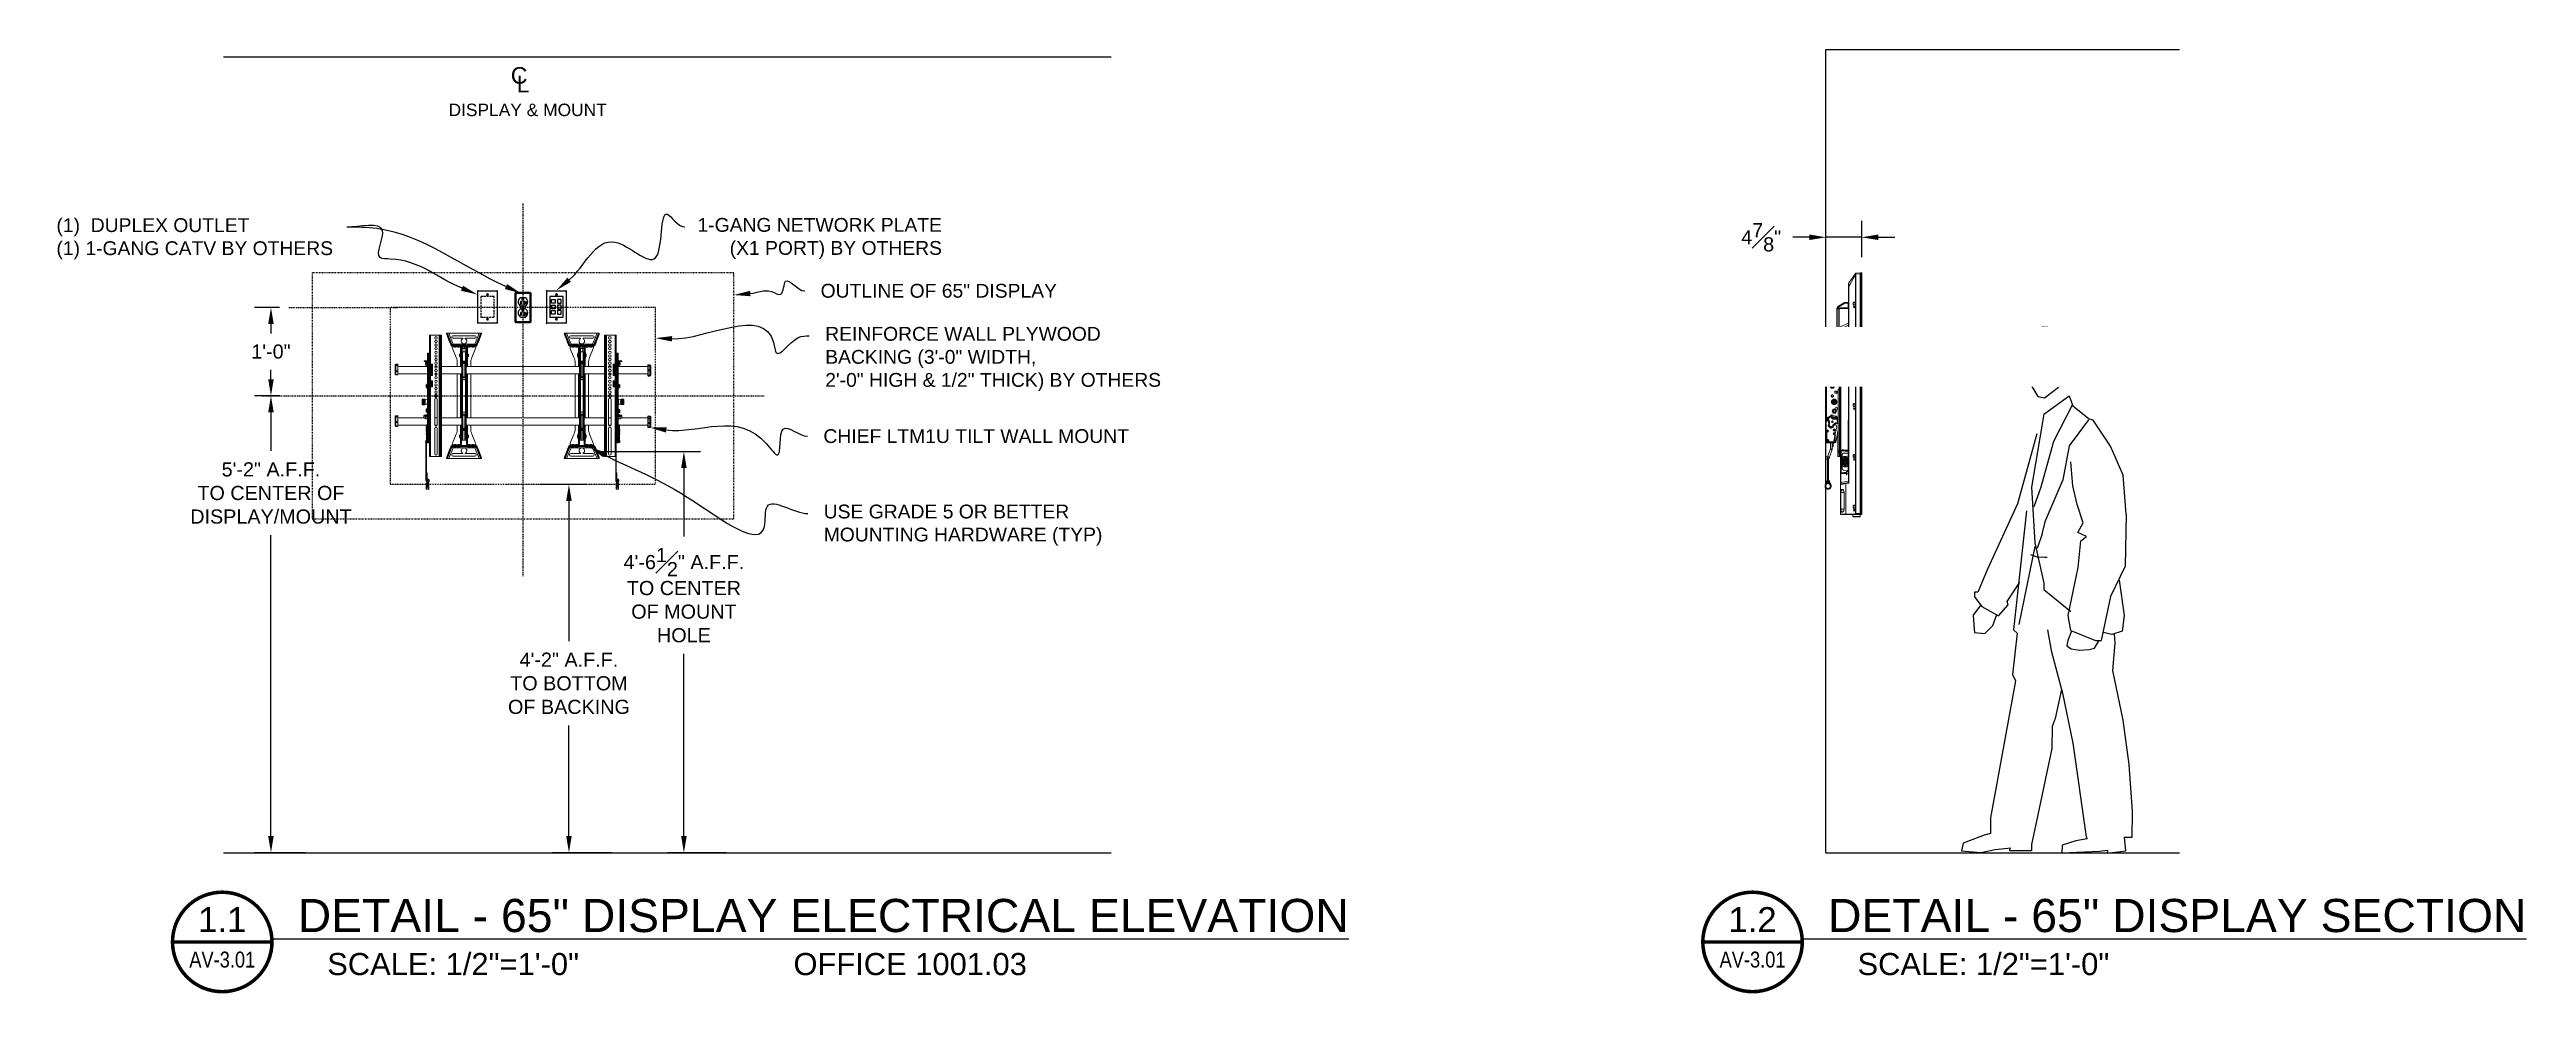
# Model space of a CAD drawing. Extents: x -382 to 1420, y -377 to 265.
# Drawn here: x 155.4 to 491.6, y 71.1 to 199.2 of the extents above; entities that cross this region are included whole.
import ezdxf
from ezdxf import colors
from ezdxf.entities.mleader import LeaderData, LeaderLine
from ezdxf.enums import TextEntityAlignment as Align
from ezdxf.math import Vec2, Vec3

# ---------------------------------------------------------------- set-up
doc = ezdxf.new("R2010")
doc.units = 0
doc.header["$MEASUREMENT"] = 0
for name, pattern in [('CENTER4', [0.5625, 0.375, -0.0625, 0.0625, -0.0625]), ('HIDDEN', [0.375, 0.25, -0.125]), ('HIDDEN2', [0.1875, 0.125, -0.0625]), ('HIDDEN4', [0.09375, 0.0625, -0.03125])]:
    doc.linetypes.add(name, pattern=pattern)
doc.layers.get('0').update_dxf_attribs({"linetype": 'CONTINUOUS'})
doc.layers.get('DEFPOINTS').update_dxf_attribs({"color": 255, "linetype": 'CONTINUOUS'})
for name, color, linetype in [('AV-Anno-Iden', 154, 'CONTINUOUS'), ('AV-Detl-Dims', 14, 'CONTINUOUS'), ('AV-Detl-Obje', 84, 'CONTINUOUS'), ('AV-Detl-Obje-Brkt', 202, 'CONTINUOUS'), ('AV-Detl-Obje-Mont', 232, 'CONTINUOUS'), ('AV-Detl-Patt', 165, 'CONTINUOUS'), ('AV-Elev-Dims', 14, 'CONTINUOUS'), ('AV-Elev-Wall', 160, 'CONTINUOUS'), ('AV-Flor-Powr-Neww', 160, 'CONTINUOUS'), ('AV-Sect-Dims', 14, 'CONTINUOUS'), ('FRED', 9, 'CONTINUOUS')]:
    doc.layers.add(name, color=color, linetype=linetype)
doc.styles.add('NARROW', font='ARIALN.TTF')
doc.styles.get("Standard").update_dxf_attribs({"font": 'arial.ttf'})
doc.dimstyles.new('ARCH-24TO1', dxfattribs={"dimscale": 24, "dimtxt": 0.08, "dimasz": 0.09375, "dimexe": 0.09375, "dimexo": 0.09375, "dimgap": 0.0625, "dimtad": 0, "dimtih": 1, "dimtoh": 1, "dimdec": 3, "dimzin": 3, "dimdsep": 46, "dimlunit": 4, "dimtxsty": 'Standard', "dimcen": -0.0625, "dimclrd": 256, "dimclre": 256, "dimadec": 0, "dimazin": 0, "dimtfac": 1, "dimtdec": 3, "dimtmove": 0, "dimatfit": 3, "dimfxl": 1, "dimtfill": 1, "dimfrac": 1, "dimtolj": 1, "dimtzin": 0, "dimarcsym": 0})

msp = doc.modelspace()

# ---------------------------------------------------------------- texts
at = {"layer": 'AV-Detl-Dims'}
msp.add_text('DISPLAY & MOUNT', height=1.6875, dxfattribs=at).set_placement((209.5247953779024, 191.0265668759126), align=Align.MIDDLE_LEFT)

# ---------------------------------------------------------------- blocks, each defined once
blk = doc.blocks.new('Center Line Symbol')
at = {"color": 0}
for s, p in [('C', (-0.009986076942453792, 0.1590215901647412)), ('L', (0.01233689832856477, 0.1097008414359948))]:
    blk.add_text(s, height=0.09375, dxfattribs=at).set_placement(p, align=Align.MIDDLE)
blk = doc.blocks.new('*D125')
at = {"layer": 'AV-Elev-Dims', "lineweight": -2, "transparency": 16777216}
for p, q in [((185.2314947018718, 152.2140922811492), (183.1732876974907, 152.2140922811492)), ((185.4232876974907, 149.9640922811492), (185.4232876974907, 144.7382855968329)), ((185.4232876974907, 92.46409228114922), (185.4232876974907, 133.3095816404891)), ((190.0670747504213, 90.21409228114922), (183.1732876974907, 90.21409228114922))]:
    blk.add_line(p, q, dxfattribs=at)
at = {"layer": 'AV-Elev-Dims', "transparency": 16777216}
for points in [[(185.0482876974907, 149.9640922811492), (185.7982876974907, 149.9640922811492), (185.4232876974907, 152.2140922811492)], [(185.0482876974907, 92.46409228114922), (185.7982876974907, 92.46409228114922), (185.4232876974907, 90.21409228114922)]]:
    blk.add_solid(points, dxfattribs=at)
at = {"layer": 'DEFPOINTS', "color": 0, "transparency": 16777216}
for p in [(187.4814947018718, 152.2140922811492), (185.4232876974907, 90.21409228114922), (192.3170747504213, 90.21409228114922)]:
    blk.add_point(p, dxfattribs=at)
at = {"layer": 'AV-Elev-Dims', "color": 0, "transparency": 16777216, "insert": (185.4232876974907, 139.023933618661), "char_height": 1.92, "attachment_point": 5, "bg_fill": 3, "box_fill_scale": 1.25, "bg_fill_color": 256, "bg_fill_true_color": 13158600, "bg_fill_transparency": 0}
blk.add_mtext('\\A1;5\'-2" A.F.F.\\PTO CENTER OF\\PDISPLAY/MOUNT', dxfattribs=at)
blk = doc.blocks.new('*D126')
at = {"layer": 'AV-Elev-Dims', "lineweight": -2, "transparency": 16777216}
for p, q in [((229.8693200533221, 144.6663560259687), (243.722128524041, 144.6663560259687)), ((241.472128524041, 142.4163560259687), (241.472128524041, 133.1367860960315)), ((241.472128524041, 92.46409228114922), (241.472128524041, 117.1861721806154)), ((247.2540565619591, 90.21409228114922), (239.222128524041, 90.21409228114922))]:
    blk.add_line(p, q, dxfattribs=at)
at = {"layer": 'AV-Elev-Dims', "transparency": 16777216}
for points in [[(241.097128524041, 142.4163560259687), (241.847128524041, 142.4163560259687), (241.472128524041, 144.6663560259687)], [(241.097128524041, 92.46409228114922), (241.847128524041, 92.46409228114922), (241.472128524041, 90.21409228114922)]]:
    blk.add_solid(points, dxfattribs=at)
at = {"layer": 'DEFPOINTS', "color": 0, "transparency": 16777216}
for p in [(227.6193200533221, 144.6663560259687), (241.472128524041, 90.21409228114922), (249.5040565619591, 90.21409228114922)]:
    blk.add_point(p, dxfattribs=at)
at = {"layer": 'AV-Elev-Dims', "color": 0, "transparency": 16777216, "insert": (241.472128524041, 125.1614791383233), "char_height": 1.92, "attachment_point": 5, "bg_fill": 3, "box_fill_scale": 1.25, "bg_fill_color": 256, "bg_fill_true_color": 13158600, "bg_fill_transparency": 0}
blk.add_mtext('\\A1;4\'-6{\\H1x;\\S1#2;}" A.F.F.\\PTO CENTER \\POF MOUNT\\PHOLE', dxfattribs=at)
blk = doc.blocks.new('StandingPerson')
at = {"layer": 'FRED', "color": 0}
for p, q in [((1.643337822242756, 71.24603506931817), (0.533014846547303, 70.38437316985346)), ((1.952882409406811, 71.31973616150026), (1.643337822242756, 71.24603506931817)), ((2.535761916705269, 71.38029923290196), (1.952882409406811, 71.31973616150026)), ((3.065448461820779, 71.18643331651037), (2.535761916705269, 71.38029923290196)), ((3.685178515210282, 71.09222409433005), (3.065448461820779, 71.18643331651037)), ((4.008822441747725, 70.92751817528006), (3.685178515210282, 71.09222409433005)), ((4.293372745475608, 70.71795072185887), (4.008822441747725, 70.92751817528006)), ((4.634640846230468, 70.47922327109609), (4.293372745475608, 70.71795072185887)), ((-0.5632087897747624, 68.2390305083004), (-0.8227648100664737, 66.49199418405988)), ((-0.09312399746704614, 69.31090074024905), (-0.5632087897747624, 68.2390305083004)), ((0.533014846547303, 70.38437316985346), (-0.09312399746704614, 69.31090074024905)), ((1.788418758897024, 67.81328601873338), (0.6871170029535278, 65.50630499793351)), ((3.080626694429156, 68.11266463216407), (1.788418758897024, 67.81328601873338)), ((4.562604286418718, 68.72165737389378), (3.080626694429156, 68.11266463216407)), ((5.376894381537568, 69.23576268404167), (4.562604286418718, 68.72165737389378)), ((5.046405643854996, 70.09373451503234), (4.634640846230468, 70.47922327109609)), ((5.277762985399931, 69.62973807381786), (5.046405643854996, 70.09373451503234)), ((5.072555090931928, 68.9587193595462), (5.365790104496227, 67.21434697116729)), ((5.402734402577153, 69.25418294322208), (5.277762985399931, 69.62973807381786)), ((-0.8227648100664737, 66.49199418405988), (-0.4312405482642134, 63.86094143143828)), ((0.6871170029535278, 65.50630499793351), (-0.6625509504556248, 65.37399931991604)), ((5.057517397928677, 64.95869302067695), (3.275550777041644, 61.89852249451178)), ((5.31315817898485, 65.62787035932251), (5.019923165420551, 65.39478611777167)), ((5.019923165420551, 65.39478611777167), (5.057517397928677, 64.95869302067695)), ((5.365790104496227, 67.21434697116729), (5.31315817898485, 65.62787035932251)), ((-1.515012274982837, 60.64997441279411), (-3.702057498458998, 58.89296617146192)), ((-1.00564548930015, 62.00739549556238), (-1.515012274982837, 60.64997441279411)), ((-1.422861493094388, 60.717215323034), (1.138930243393588, 55.80250695567111)), ((2.455803436715541, 59.53802846622511), (-1.00564548930015, 62.00739549556238)), ((-0.4312405482642134, 63.86094143143828), (-0.04777937668040977, 63.86094143143828)), ((-0.04777937668040977, 63.86094143143828), (0.3432006414041098, 63.23687717180292)), ((2.365770350344064, 61.71807017847277), (0.4334267994236143, 63.19176409279316)), ((3.275550777041644, 61.89852249451178), (2.365770350344064, 61.71807017847277)), ((-6.589448664284646, 55.15778781226572), (-4.242675418869112, 58.70866460768548)), ((-3.702057498458998, 58.89296617146192), (-4.334826200757561, 58.72095137860379)), ((-3.609906716570549, 58.77009846227747), (-0.9743943545727234, 55.20693489593941)), ((2.455803436715541, 59.53802846622511), (4.130758962025538, 49.60383102733431)), ((-8.303453207402526, 51.2198777329163), (-6.589448664284646, 55.15778781226572)), ((-0.9743943545727234, 55.20693489593941), (-0.1573240884981715, 50.58710903061819)), ((1.138930243393588, 55.80250695567111), (2.852934786511469, 49.60383102733431)), ((3.411982863298363, 56.85916925465426), (6.004491527082791, 47.36149533472508)), ((-8.745776960465264, 45.95499639437912), (-8.303453207402526, 51.2198777329163)), ((-1.502725504064074, 49.77003876454455), (-1.207843002021946, 53.04446321429987)), ((-0.1573240884981715, 50.58710903061819), (2.293886709723665, 44.91676425177366)), ((-2.903417388762136, 44.75703622983428), (-2.086347122688494, 47.25739411172981)), ((-2.086347122688494, 47.25739411172981), (-1.502725504064074, 49.77003876454455)), ((2.852934786511469, 49.60383102733431), (3.820384444477895, 46.93813594547146)), ((4.130758962025538, 49.60383102733431), (3.654780140795083, 42.06242472058875)), ((6.004491527082791, 47.36149533472508), (10.10827301383051, 38.50273350255384)), ((-8.745776960465264, 45.95499639437912), (-8.616765865822344, 38.90853327267223)), ((-2.153924362740327, 43.46692528340145), (-2.903417388762136, 44.75703622983428)), ((2.293886709723665, 44.91676425177366), (2.70549353548995, 43.22118986503347)), ((4.78078044445374, 46.38546128883445), (6.538487501409691, 30.26083177142573)), ((-3.33345437090702, 42.92630736299179), (-2.153924362740327, 43.46692528340145)), ((-2.583961344884301, 42.33654235890799), (-3.33345437090702, 42.92630736299179)), ((-2.20307144641356, 38.73037509435562), (-2.583961344884301, 42.33654235890799)), ((3.654780140795083, 42.06242472058875), (2.422897804367494, 36.56756708290459)), ((2.68706337911317, 43.27614400435505), (3.335324096916338, 41.30678830910665)), ((4.250688530338266, 40.45900111573656), (3.409044722427097, 40.17640538461319)), ((3.659439324902451, 41.53993095434907), (5.827860562710157, 30.95031216970983)), ((-8.616765865822344, 38.90853327267223), (-6.589448664284646, 34.78632162954682)), ((-7.771916813323514, 37.00855531738898), (-8.479741659710271, 32.18733325049243)), ((-0.8638134163065843, 32.17538280938516), (-2.20307144641356, 38.73037509435562)), ((2.34623903798456, 40.10882814456181), (1.996066066810272, 40.10882814456181)), ((3.409044722427097, 40.17640538461319), (2.34623903798456, 40.10882814456181)), ((10.10827301383051, 38.50273350255384), (11.40452734572227, 35.36960691835975)), ((-6.589448664284646, 34.78632162954682), (-5.352350203166679, 28.78389770609374)), ((2.422897804367494, 35.71363650407511), (-1.207843002021946, 32.72180778544316)), ((2.422897804367494, 36.56756708290459), (2.422897804367494, 35.71363650407511)), ((7.41132679724069, 34.07335258646799), (5.690477710314553, 36.7389572206398)), ((7.300745858974551, 33.64331560432356), (7.41132679724069, 34.07335258646799)), ((8.59700019086631, 32.13204278135981), (7.300745858974551, 33.64331560432356)), ((11.83456432786716, 34.72455144514333), (10.86390942531307, 33.42829711325157)), ((10.9744903635783, 33.64331560432356), (12.04958281893869, 32.23648033416612)), ((11.40452734572227, 35.36960691835975), (11.83456432786716, 35.36960691835975)), ((11.83456432786716, 35.36960691835975), (11.83456432786716, 34.72455144514333)), ((-8.479741659710271, 32.18733325049243), (-8.20596035120252, 30.0505035255519)), ((-1.224675311575993, 30.14294224982586), (-0.8638134163065843, 32.17538280938516)), ((1.937303249374054, 30.264186498046), (1.444229790344252, 27.43849629052784)), ((6.538487501409691, 30.26083177142573), (6.051611678298286, 29.77395594831523)), ((10.86390942531307, 33.42829711325157), (8.59700019086631, 32.13204278135981)), ((9.352636602348866, 30.8357884494676), (8.812018681938753, 32.3470612724318)), ((10.43387244316818, 29.75455260864783), (9.352636602348866, 30.8357884494676)), ((11.94514526613239, 30.94022600227436), (11.83456432786716, 29.86513354691351)), ((12.04958281893869, 32.23648033416612), (11.94514526613239, 30.94022600227436)), ((-8.20596035120252, 30.0505035255519), (-6.783633065538197, 29.61645998767381)), ((-7.110278109620594, 29.71614040018676), (-7.191500439286756, 28.4460115058373)), ((-7.191500439286756, 28.4460115058373), (-6.856285276187009, 24.71537390980711)), ((-6.783633065538197, 29.61645998767381), (-5.635087088383443, 29.89024129618156)), ((-4.580561619125547, 28.78389770609374), (-5.352350203166679, 28.78389770609374)), ((-4.445407139022791, 27.75180894894766), (-5.072032455861518, 28.80847124793036)), ((-1.224675311575993, 30.14294224982586), (-4.580561619125547, 28.78389770609374)), ((-3.726631040295615, 27.56136399971228), (-4.445407139022791, 27.75180894894766)), ((-2.387373010189549, 27.50607353057922), (-3.726631040295615, 27.56136399971228)), ((-1.250846700237162, 27.68423170889628), (-2.387373010189549, 27.50607353057922)), ((-1.330710711205938, 30.0801520379855), (-0.8208097180922778, 28.80847124793036)), ((-0.6979420089082851, 28.05897822190764), (-1.250846700237162, 27.68423170889628)), ((-0.8208097180922778, 28.80847124793036), (-0.6979420089082851, 28.05897822190764)), ((1.444229790344252, 27.43849629052784), (-0.1028349305124721, 21.66451527002346)), ((6.051611678298286, 29.77395594831523), (6.698694083972441, 24.17635861169083)), ((11.83456432786716, 29.86513354691351), (10.43387244316818, 29.75455260864783)), ((-6.856285276187009, 24.71537390980711), (-8.26044950918822, 17.97768268335449)), ((6.698694083972441, 24.17635861169083), (6.268657101828467, 23.32242803286181)), ((-0.1028349305124721, 21.66451527002346), (-1.480822999383236, 14.89023083453139)), ((0.02751168270879134, 22.16426632194407), (0.8931948250256028, 18.21139843452011)), ((6.268657101828467, 23.32242803286181), (9.690522802605301, 4.726400247852325)), ((-8.26044950918822, 17.97768268335449), (-9.114380088017242, 11.99402524609013)), ((0.8931948250256028, 18.21139843452011), (1.323231807169577, 17.14244936461864)), ((1.323231807169577, 17.14244936461864), (1.353948734465121, 14.13192338589306)), ((-1.480822999383236, 14.89023083453139), (-3.298997991591932, 2.142438902968479)), ((1.353948734465121, 14.13192338589306), (3.276828383196516, 5.156437229996754)), ((-9.114380088017242, 11.99402524609013), (-9.544417070161217, 5.580330826681802)), ((-9.544417070161217, 5.580330826681802), (-9.490996327038374, 2.081806359522943)), ((3.276828383196516, 5.156437229996754), (4.130758962025538, 1.095659441462885)), ((9.690522802605301, 4.726400247852325), (9.690522802605301, 2.588502108049397)), ((-9.490996327038374, 2.081806359522943), (-8.42204725713691, 2.081806359522943)), ((-8.666714260642948, 0.2417288626338632), (-8.486419252601081, 2.098099686175829)), ((-6.169294519618234, -0.07879559610728393), (-8.666714260642948, 0.2417288626338632)), ((-5.100879657148653, 0.2016633052912766), (-6.182649705398944, 0.3552479417712675)), ((-6.182649705398944, 0.3552479417712675), (-6.169294519618234, -0.07879559610728393)), ((0, 0), (-5.100879657148653, 0.2016633052912766)), ((-3.301113604987222, 2.134904110846492), (-3.436000981374491, 1.865129358072863)), ((-3.436000981374491, 1.865129358072863), (-1.901511351481531, 1.604492019714598)), ((-3.298997991591932, 2.142438902968479), (-3.301113604987222, 2.134904110846492)), ((-1.901511351481531, 1.604492019714598), (-0.05876281743530853, 1.040903179761244)), ((-0.05876281743530853, 1.040903179761244), (0, 0)), ((4.130758962025538, 1.095659441462885), (4.130758962025538, 0.2417288626338632)), ((4.130758962025538, 0.2417288626338632), (7.059016996340688, 0.2417288626338632)), ((9.051610714847811, 0.4506039682464689), (6.913712575044883, 0.6656224593189108)), ((7.059016996340688, 0.2417288626338632), (6.998918660327035, 0.6757724005124146)), ((10.9744903635783, 0.0267103715614212), (9.051610714847811, 0.4506039682464689)), ((9.690522802605301, 2.588502108049397), (10.54445338143432, 2.379627002436791)), ((10.54445338143432, 2.379627002436791), (12.09792859146546, 1.816038162483437)), ((13.61828294076076, 0.2417288626338632), (10.9744903635783, 0.0267103715614212)), ((12.09792859146546, 1.816038162483437), (13.40326444968832, 1.310677932535327)), ((13.40326444968832, 1.310677932535327), (13.61828294076076, 0.2417288626338632))]:
    blk.add_line(p, q, dxfattribs=at)
blk = doc.blocks.new('A$C429A2651')
at = {"layer": 'AV-Detl-Obje-Brkt', "linetype": 'Continuous', "lineweight": 15}
for p, q in [((4.673560047040155, 4.420386464832973), (4.673560047040155, 20.9100991366663)), ((4.673560047040155, 20.9100991366663), (4.809325348038328, 20.9100991366663)), ((4.809325348038328, 4.420386464832973), (4.809325348038328, 20.9100991366663)), ((5.996084972146491, 20.9100991366663), (4.809325348038328, 20.9100991366663)), ((5.996084972146491, 20.9100991366663), (5.996084972146491, 4.420386464832973)), ((5.996084972146491, 20.9100991366663), (6.131850273145574, 20.9100991366663)), ((6.131850273145574, 20.9100991366663), (6.131850273145574, 4.420386464832973)), ((6.131850273145574, 20.9100991366663), (6.194311305993324, 20.9100991366663)), ((6.194311305993324, 20.9100991366663), (6.194311305993324, 20.7851770709708)), ((6.194311305993324, 20.9100991366663), (6.298846090567167, 20.9100991366663)), ((6.194311305993324, 20.7851770709708), (6.194311305993324, 4.545308530528473)), ((6.194311305993324, 20.7851770709708), (6.298846090567167, 20.7851770709708)), ((6.298846090567167, 20.7851770709708), (6.298846090567167, 20.9100991366663)), ((6.298846090567167, 20.7851770709708), (6.298846090567167, 4.545308530528473)), ((28.50903720937731, 20.9100991366663), (28.40450242480256, 20.9100991366663)), ((28.40450242480256, 20.7851770709708), (28.40450242480256, 20.9100991366663)), ((28.50903720937731, 20.7851770709708), (28.40450242480256, 20.7851770709708)), ((28.40450242480256, 20.7851770709708), (28.40450242480256, 4.545308530528473)), ((28.50903720937731, 20.9100991366663), (28.50903720937731, 20.7851770709708)), ((28.57149824222506, 20.9100991366663), (28.50903720937731, 20.9100991366663)), ((28.50903720937731, 20.7851770709708), (28.50903720937731, 4.545308530528473)), ((28.57149824222506, 20.9100991366663), (28.57149824222506, 4.420386464832973)), ((28.70726354322323, 20.9100991366663), (28.57149824222506, 20.9100991366663)), ((28.70726354322323, 20.9100991366663), (28.70726354322323, 4.420386464832973)), ((28.70726354322323, 20.9100991366663), (29.89402316733231, 20.9100991366663)), ((29.89402316733231, 4.420386464832973), (29.89402316733231, 20.9100991366663)), ((30.02978846833048, 20.9100991366663), (29.89402316733231, 20.9100991366663)), ((30.02978846833048, 4.420386464832973), (30.02978846833048, 20.9100991366663)), ((3.930873382066238, 17.42239377975193), (3.930873382066238, 17.41783606953913)), ((3.930873382066238, 17.34319007448858), (3.930873382066238, 17.41783606953913)), ((3.967462207988319, 17.41658972229607), (4.144128687535158, 17.41409702780993)), ((3.967462207988319, 17.34194372724551), (3.967462207988319, 17.41658972229607)), ((3.967462207988319, 17.34194372724551), (4.144128687535158, 17.33945103275846)), ((4.274409062729319, 17.42415638092598), (4.055795447761739, 17.42415638092598)), ((4.13344700379821, 17.0310418938675), (4.13344700379821, 17.0985825916664)), ((4.13344700379821, 16.96766426681688), (4.13344700379821, 17.0310418938675)), ((4.144128687535158, 17.33945103275846), (4.144128687535158, 17.41409702780993)), ((4.152535095437088, 17.12935311995761), (4.152535095437088, 17.199088822043)), ((4.152535095437088, 16.86429768597873), (4.152535095437088, 16.93689373852658)), ((4.206401490164353, 17.21907635255457), (4.172522625947749, 17.21907635255457)), ((4.172522625947749, 17.21907635255457), (4.172522625947749, 17.15012264097504)), ((4.172522625947749, 16.91612421750824), (4.172522625947749, 16.84431015546716)), ((4.172522625947749, 16.84431015546716), (4.226239114196687, 16.84431015546716)), ((4.206401490164353, 17.1640417540907), (4.191410842280675, 17.1640417540907)), ((4.191410842280675, 17.0289603584929), (4.191410842280675, 17.1640417540907)), ((4.191410842280675, 16.90220510439258), (4.191410842280675, 17.0289603584929)), ((4.191410842280675, 16.90220510439258), (4.206401490164353, 16.90220510439258)), ((4.255370939917157, 17.22050652778535), (4.206401490164353, 17.22050652778535)), ((4.206401490164353, 17.22050652778535), (4.206401490164353, 16.84574033069794)), ((4.206401490164353, 16.84574033069794), (4.255370939917157, 16.84574033069794)), ((4.226239114196687, 16.84431015546716), (4.226239114196687, 16.84574033069794)), ((4.274409062729319, 17.41358077387804), (4.232461927308577, 17.41358077387804)), ((4.232461927308577, 17.33893477882748), (4.232461927308577, 17.41358077387804)), ((4.232461927308577, 17.33893477882748), (4.274409062729319, 17.33893477882748)), ((4.275072703975638, 17.22050652778535), (4.243178546304989, 17.22050652778535)), ((4.243178546304989, 16.84574033069794), (4.243178546304989, 16.84431015546716)), ((4.243178546304989, 16.84574033069794), (4.274947693350441, 16.84574033069794)), ((4.243178546304989, 16.84431015546716), (4.274947693350441, 16.84431015546716)), ((4.255370939917157, 17.22050652778535), (4.255370939917157, 16.84574033069794)), ((4.274409062729319, 17.41358077387804), (4.274409062729319, 17.42415638092598)), ((4.274409062729319, 17.33893477882748), (4.274409062729319, 17.41358077387804)), ((4.305639579152739, 17.1580454949376), (4.291120825605503, 17.1580454949376)), ((4.291176423675097, 16.9082013635466), (4.305639579152739, 16.9082013635466)), ((4.291176423675097, 16.90677118831491), (4.305639579152739, 16.90677118831491)), ((4.305639579152739, 17.3076724036041), (4.380293005612657, 17.3076724036041)), ((4.305639579152739, 17.3076724036041), (4.305639579152739, 17.28823049331231)), ((4.305639579152739, 17.28823049331231), (4.380293005612657, 17.28823049331231)), ((4.305639579152739, 17.28823049331231), (4.305639579152739, 17.28294268978834)), ((4.305639579152739, 17.28294268978834), (4.380293005612657, 17.28294268978834)), ((4.305639579152739, 17.28294268978834), (4.305639579152739, 16.78330416869858)), ((4.380293005612657, 17.31828297830771), (4.380293005612657, 17.3076724036041)), ((4.380293005612657, 17.28823049331231), (4.380293005612657, 17.3076724036041)), ((4.380293005612657, 17.28823049331231), (4.380293005612657, 17.28294268978834)), ((4.380293005612657, 17.28294268978834), (4.380293005612657, 16.78330416869858)), ((4.411523522036077, 17.22050652778535), (4.380293005612657, 17.22050652778535)), ((4.380293005612657, 16.84574033069794), (4.411523522036077, 16.84574033069794)), ((4.411523522036077, 18.46972718474217), (4.545939664724756, 18.46972718474217)), ((4.411523522036077, 18.34916483626648), (4.411523522036077, 18.46972718474217)), ((4.545939664724756, 18.34916483626648), (4.411523522036077, 18.34916483626648)), ((4.411523522036077, 13.97120826856326), (4.411523522036077, 18.34916483626648)), ((4.545939664724756, 18.46972718474217), (4.545939664724756, 18.34916483626648)), ((4.545939664724756, 13.97120826856326), (4.545939664724756, 18.34916483626648)), ((4.658619367982283, 18.11701082159243), (4.545939664724756, 18.11701082159243)), ((4.545939664724756, 18.07571092178796), (4.645877317281702, 18.07571092178796)), ((4.545939664724756, 17.98103031548408), (4.645877317281702, 17.98103031548408)), ((4.645877317281702, 17.9576073688645), (4.545939664724756, 17.9576073688645)), ((4.545939664724756, 17.5389329591394), (4.645877317281702, 17.5389329591394)), ((4.645877317281702, 17.51900075107687), (4.545939664724756, 17.51900075107687)), ((4.545939664724756, 17.45513787574555), (4.645877317281702, 17.45513787574555)), ((4.545939664724756, 17.43912014105035), (4.658619367982283, 17.43912014105035)), ((4.558681715426246, 17.15661531970591), (4.545939664724756, 17.15661531970591)), ((4.562579283875493, 17.10208040950556), (4.545939664724756, 17.10208040950556)), ((4.545939664724756, 16.96416644897772), (4.562579283875493, 16.96416644897772)), ((4.545939664724756, 16.90677118831491), (4.558681715426246, 16.90677118831491)), ((4.658619367982283, 17.25655297226285), (4.558681715426246, 17.25655297226285)), ((4.558681715426246, 17.25655297226285), (4.558681715426246, 17.10208040950556)), ((4.558681715426246, 16.96416644897772), (4.558681715426246, 16.80683353575796)), ((4.581167687250854, 17.0834920061302), (4.562579283875493, 17.10208040950556)), ((4.562579283875493, 17.03093066678639), (4.562579283875493, 17.10208040950556)), ((4.562579283875493, 16.96416644897772), (4.562579283875493, 17.03093066678639)), ((4.562579283875493, 16.96416644897772), (4.581167687250854, 16.98275485235308)), ((4.581167687250854, 17.03152175927471), (4.581167687250854, 17.0834920061302)), ((4.581167687250854, 16.98275485235308), (4.581167687250854, 17.03152175927471)), ((4.645877317281702, 17.98103031548408), (4.645877317281702, 18.07571092178796)), ((4.645877317281702, 18.03974996815441), (4.658619367982283, 18.03974996815441)), ((4.645877317281702, 18.02139626063718), (4.658619367982283, 18.02139626063718)), ((4.645877317281702, 17.98103031548408), (4.645877317281702, 17.9576073688645)), ((4.645877317281702, 17.9576073688645), (4.645877317281702, 17.5389329591394)), ((4.645877317281702, 17.89304884430703), (4.658619367982283, 17.89304884430703)), ((4.645877317281702, 17.87651156034326), (4.658619367982283, 17.87651156034326)), ((4.658619367982283, 17.83989577300463), (4.645877317281702, 17.83989577300463)), ((4.645877317281702, 17.68048080885501), (4.658619367982283, 17.68048080885501)), ((4.645877317281702, 17.65520935589529), (4.658619367982283, 17.65520935589529)), ((4.645877317281702, 17.5389329591394), (4.645877317281702, 17.51900075107687)), ((4.645877317281702, 17.52516815780882), (4.658619367982283, 17.52516815780882)), ((4.645877317281702, 17.45513787574555), (4.645877317281702, 17.51900075107687)), ((4.645877317281702, 17.50665019581402), (4.658619367982283, 17.50665019581402)), ((4.658619367982283, 17.48302386258774), (4.645877317281702, 17.48302386258774)), ((4.658619367982283, 18.46829700951048), (4.673560047040155, 18.46829700951048)), ((4.658619367982283, 18.3477346610357), (4.658619367982283, 18.46829700951048)), ((4.658619367982283, 18.3477346610357), (4.658619367982283, 16.74314896555506)), ((4.673560047040155, 18.3477346610357), (4.658619367982283, 18.3477346610357)), ((5.090399995852749, 16.97505406725168), (4.871786380886078, 16.97505406725168)), ((4.871786380886078, 16.97505406725168), (4.871786380886078, 15.44475876247952)), ((4.892973163227907, 16.80683353575796), (4.892973163227907, 16.97505406725168)), ((4.892973163227907, 16.90677118831491), (4.905715213928488, 16.90677118831491)), ((4.905715213928488, 16.93394687921455), (4.905715213928488, 16.97505406725168)), ((5.040131356617167, 16.93394687921455), (4.905715213928488, 16.93394687921455)), ((4.905715213928488, 16.77886349641767), (4.905715213928488, 16.93394687921455)), ((5.040131356617167, 16.97505406725168), (5.040131356617167, 16.93394687921455)), ((5.040131356617167, 16.77886349641767), (5.040131356617167, 16.93394687921455)), ((5.040131356617167, 16.90677118831491), (5.045977709291947, 16.90677118831491)), ((5.045977709291947, 16.75061860619508), (5.045977709291947, 16.97505406725168)), ((5.077208225716277, 16.75061860619508), (5.077208225716277, 16.97081977531843)), ((5.090399995852749, 16.92814554679308), (5.077208225716277, 16.92814554679308)), ((5.090399995852749, 16.92805166543303), (5.077208225716277, 16.92805166543303)), ((5.077208225716277, 16.90138107794019), (5.090399995852749, 16.90138107794019)), ((5.090399995852749, 16.88595014631528), (5.077208225716277, 16.88595014631528)), ((5.090399995852749, 15.44475876247952), (5.090399995852749, 16.97505406725168)), ((29.61294851951698, 16.97505406725168), (29.83156213448456, 16.97505406725168)), ((29.61294851951698, 15.44475876247952), (29.61294851951698, 16.97505406725168)), ((29.62883860627335, 16.75204878142677), (29.62883860627335, 16.97505406725168)), ((29.62883860627335, 16.9082013635466), (29.66321715875347, 16.9082013635466)), ((29.66321715875347, 16.93394687921455), (29.66321715875347, 16.97505406725168)), ((29.79763330144124, 16.93394687921455), (29.66321715875347, 16.93394687921455)), ((29.66321715875347, 16.77886349641767), (29.66321715875347, 16.93394687921455)), ((29.79763330144124, 16.97505406725168), (29.79763330144124, 16.93394687921455)), ((29.79763330144124, 16.77886349641767), (29.79763330144124, 16.93394687921455)), ((29.79763330144124, 16.9082013635466), (29.81037535214273, 16.9082013635466)), ((29.81037535214273, 16.97505406725168), (29.81037535214273, 16.80826371098965)), ((29.83156213448456, 16.97505406725168), (29.83156213448456, 15.44475876247952)), ((30.02978846833048, 18.46972718474217), (30.04472914738744, 18.46972718474217)), ((30.04472914738744, 18.34916483626648), (30.02978846833048, 18.34916483626648)), ((30.04472914738744, 18.46972718474217), (30.04472914738744, 18.34916483626648)), ((30.04472914738744, 18.34916483626648), (30.04472914738744, 16.74457914078675)), ((30.15740885064497, 18.11701082159243), (30.04472914738744, 18.11701082159243)), ((30.04472914738744, 18.03974996815441), (30.05747119808893, 18.03974996815441)), ((30.04472914738744, 18.02139626063718), (30.05747119808893, 18.02139626063718)), ((30.04472914738744, 17.89304884430703), (30.05747119808893, 17.89304884430703)), ((30.04472914738744, 17.87651156034326), (30.05747119808893, 17.87651156034326)), ((30.05747119808893, 17.83989577300463), (30.04472914738744, 17.83989577300463)), ((30.04472914738744, 17.68048080885501), (30.05747119808893, 17.68048080885501)), ((30.04472914738744, 17.65520935589529), (30.05747119808893, 17.65520935589529)), ((30.04472914738744, 17.52516815780882), (30.05747119808893, 17.52516815780882)), ((30.04472914738744, 17.50665019581402), (30.05747119808893, 17.50665019581402)), ((30.05747119808893, 17.48302386258774), (30.04472914738744, 17.48302386258774)), ((30.04472914738744, 17.43912014105126), (30.15740885064497, 17.43912014105126)), ((30.14466679994439, 17.25798314749363), (30.04472914738744, 17.25798314749363)), ((30.15740885064497, 18.07571092178796), (30.05747119808893, 18.07571092178796)), ((30.05747119808893, 18.07571092178796), (30.05747119808893, 17.98103031548408)), ((30.05747119808893, 17.98103031548408), (30.15740885064497, 17.98103031548408)), ((30.05747119808893, 17.9576073688645), (30.05747119808893, 17.98103031548408)), ((30.15740885064497, 17.9576073688645), (30.05747119808893, 17.9576073688645)), ((30.05747119808893, 17.5389329591394), (30.05747119808893, 17.9576073688645)), ((30.05747119808893, 17.5389329591394), (30.15740885064497, 17.5389329591394)), ((30.05747119808893, 17.51900075107778), (30.05747119808893, 17.5389329591394)), ((30.15740885064497, 17.51900075107778), (30.05747119808893, 17.51900075107778)), ((30.05747119808893, 17.51900075107778), (30.05747119808893, 17.45513787574555)), ((30.15740885064497, 17.45513787574555), (30.05747119808893, 17.45513787574555)), ((30.14076923149423, 17.10208040950556), (30.12218082811887, 17.0834920061302)), ((30.12218082811887, 17.0834920061302), (30.12218082811887, 16.98275485235308)), ((30.12218082811887, 16.98275485235308), (30.14076923149423, 16.96416644897772)), ((30.15740885064497, 17.10208040950556), (30.14076923149423, 17.10208040950556)), ((30.14076923149423, 17.10208040950556), (30.14076923149423, 16.96416644897772)), ((30.14076923149423, 16.96416644897772), (30.15740885064497, 16.96416644897772)), ((30.14466679994439, 17.10208040950556), (30.14466679994439, 17.25798314749363)), ((30.15740885064497, 17.1580454949376), (30.14466679994439, 17.1580454949376)), ((30.14466679994439, 16.80826371098965), (30.14466679994439, 16.96416644897772)), ((30.14466679994439, 16.9082013635466), (30.15740885064497, 16.9082013635466)), ((30.15740885064497, 18.46972718474217), (30.29182499333365, 18.46972718474217)), ((30.15740885064497, 18.34916483626648), (30.15740885064497, 18.46972718474217)), ((30.29182499333365, 18.34916483626648), (30.15740885064497, 18.34916483626648)), ((30.15740885064497, 13.97120826856326), (30.15740885064497, 18.34916483626648)), ((30.29182499333365, 18.46972718474217), (30.29182499333365, 18.34916483626648)), ((30.29182499333365, 13.97120826856326), (30.29182499333365, 18.34916483626648)), ((30.32305550975798, 17.22050652778535), (30.29182499333365, 17.22050652778535)), ((30.29182499333365, 16.84574033069794), (30.32305550975798, 16.84574033069794)), ((30.32305550975798, 17.32177524172994), (30.32305550975798, 17.30888363005261)), ((30.3977089362179, 17.30888363005261), (30.32305550975798, 17.30888363005261)), ((30.32305550975798, 17.28935540952398), (30.32305550975798, 17.30888363005261)), ((30.3977089362179, 17.28935540952398), (30.32305550975798, 17.28935540952398)), ((30.32305550975798, 17.28935540952398), (30.32305550975798, 17.28293084614461)), ((30.3977089362179, 17.28293084614461), (30.32305550975798, 17.28293084614461)), ((30.32305550975798, 17.28293084614461), (30.32305550975798, 16.78331601233867)), ((30.3977089362179, 17.30888363005261), (30.3977089362179, 17.28935540952398)), ((30.3977089362179, 17.28935540952398), (30.3977089362179, 17.28293084614461)), ((30.3977089362179, 17.28293084614461), (30.3977089362179, 16.78331601233867)), ((30.41050644806819, 17.1580454949376), (30.3977089362179, 17.1580454949376)), ((30.3977089362179, 16.9082013635466), (30.41358001897152, 16.9082013635466)), ((30.46016996906565, 17.22050652778535), (30.42806140575158, 17.22050652778535)), ((30.42866064798091, 16.84574033069794), (30.46016996906565, 16.84574033069794)), ((30.42893945264132, 17.41479449825647), (30.42893945264132, 17.4276436250143)), ((30.42893945264132, 17.4276436250143), (30.6475530676089, 17.4276436250143)), ((30.42893945264132, 17.34015204208617), (30.42893945264132, 17.41479449825647)), ((30.42893945264132, 17.41479449825647), (30.47088658806206, 17.41479449825647)), ((30.47088658806206, 17.34015204208617), (30.42893945264132, 17.34015204208617)), ((30.49694702520628, 17.22050652778535), (30.44797757545348, 17.22050652778535)), ((30.44797757545348, 17.09832444131416), (30.44797757545348, 17.22050652778535)), ((30.44797757545348, 16.84574033069794), (30.44797757545348, 17.09832444131416)), ((30.44797757545348, 16.84574033069794), (30.49694702520628, 16.84574033069794)), ((30.47088658806206, 17.34015204208617), (30.47088658806206, 17.41479449825647)), ((30.50229368961845, 17.22050652778535), (30.49694702520628, 17.22050652778535)), ((30.49694702520628, 17.09832444131416), (30.49694702520628, 17.22050652778535)), ((30.51193767308996, 17.1640417540907), (30.49694702520628, 17.1640417540907)), ((30.49694702520628, 16.84574033069794), (30.49694702520628, 17.09832444131416)), ((30.49694702520628, 16.90220510439258), (30.51193767308996, 16.90220510439258)), ((30.49694702520628, 16.84574033069794), (30.50229368961845, 16.84574033069794)), ((30.50229368961845, 17.1640417540907), (30.50229368961845, 17.22050652778535)), ((30.50229368961845, 16.84574033069794), (30.50229368961845, 16.90220510439258)), ((30.51193767308996, 17.1640417540907), (30.51193767308996, 16.90220510439258)), ((30.52228122012912, 17.20051899727378), (30.52228122012912, 17.15697120036702)), ((30.52228122012912, 16.90927565811626), (30.52228122012912, 16.86572786120951)), ((30.73588630738232, 17.41845030349259), (30.55921982783548, 17.41542173527205)), ((30.55921982783548, 17.34077927910175), (30.55921982783548, 17.41542173527205)), ((30.73588630738232, 17.3438078473223), (30.55921982783548, 17.34077927910175)), ((30.56990151157243, 17.0985825916664), (30.56990151157243, 16.96766426681688)), ((30.73588630738232, 17.3438078473223), (30.73588630738232, 17.41845030349259)), ((30.77247513330531, 17.42550210388754), (30.77247513330531, 17.41996458760377)), ((30.77247513330531, 17.34532213143348), (30.77247513330531, 17.41996458760377)), ((4.206451458991069, 13.97807934528146), (4.206451458991069, 14.14547491331314)), ((4.206451458991069, 13.81068377724887), (4.206451458991069, 13.97807934528146)), ((4.280155477750668, 14.16546244382471), (4.22643898950173, 14.16546244382471)), ((4.22643898950173, 14.16546244382471), (4.22643898950173, 13.97807934528146)), ((4.22643898950173, 13.97807934528146), (4.22643898950173, 13.7906962467373)), ((4.22643898950173, 13.7906962467373), (4.280155477750668, 13.7906962467373)), ((4.289963414206795, 14.16546244382471), (4.258069256536146, 14.16546244382471)), ((4.258069256536146, 13.7906962467373), (4.289838403580688, 13.7906962467373)), ((4.280155477750668, 13.97807934528146), (4.280155477750668, 14.16546244382471)), ((4.280155477750668, 13.7906962467373), (4.280155477750668, 13.97807934528146)), ((4.300143008262239, 14.14547491331314), (4.300143008262239, 14.12953749992403)), ((4.300143008262239, 13.82660621462628), (4.300143008262239, 13.81068377724887)), ((4.305639579152739, 16.783279297852), (4.380293005612657, 16.783279297852)), ((4.380293005612657, 14.25915399309588), (4.320530289383896, 14.25915399309588)), ((4.320530289383896, 13.99507405781742), (4.320530289383896, 14.25915399309588)), ((4.320530289383896, 13.69700469746613), (4.320530289383896, 13.99507405781742)), ((4.320530289383896, 13.69700469746613), (4.380293005612657, 13.69700469746613)), ((4.411523522036077, 14.25915399309588), (4.380293005612657, 14.25915399309588)), ((4.380293005612657, 13.99507405781742), (4.380293005612657, 14.25915399309588)), ((4.380293005612657, 13.97807934528146), (4.380293005612657, 14.25915399309588)), ((4.380293005612657, 13.69700469746613), (4.380293005612657, 13.99507405781742)), ((4.380293005612657, 13.69700469746613), (4.380293005612657, 13.97807934528146)), ((4.380293005612657, 13.69700469746613), (4.411523522036077, 13.69700469746613)), ((4.411523522036077, 13.97120826856326), (4.545939664724756, 13.97120826856326)), ((4.411523522036077, 13.58338560572201), (4.411523522036077, 13.97120826856326)), ((4.411523522036077, 13.58338560572201), (4.545939664724756, 13.58338560572201)), ((4.411523522036077, 13.46283081921456), (4.411523522036077, 13.58338560572201)), ((4.411523522036077, 13.46283081921456), (4.545939664724756, 13.46283081921456)), ((4.411523522036077, 8.066091952424813), (4.411523522036077, 13.46283081921456)), ((4.658619367982283, 16.65835723215469), (4.545939664724756, 16.65835723215469)), ((4.545939664724756, 15.65898070658886), (4.673560047040155, 15.65898070658886)), ((4.573622394483209, 14.10300141097696), (4.545939664724756, 14.10300141097696)), ((4.545939664724756, 13.97120826856326), (4.545939664724756, 13.58338560572201)), ((4.545939664724756, 13.85315727958596), (4.573622394483209, 13.85315727958596)), ((4.545939664724756, 13.58338560572201), (4.545939664724756, 13.46283081921456)), ((4.545939664724756, 8.066091952424813), (4.545939664724756, 13.46283081921456)), ((4.558681715426246, 16.80683353575796), (4.658619367982283, 16.80683353575796)), ((4.673560047040155, 14.25915399309588), (4.573622394483209, 14.25915399309588)), ((4.573622394483209, 13.97807934528146), (4.573622394483209, 14.25915399309588)), ((4.573622394483209, 13.69700469746613), (4.573622394483209, 13.97807934528146)), ((4.573622394483209, 13.69700469746613), (4.673560047040155, 13.69700469746613)), ((4.658619367982283, 16.61386718263975), (4.658619367982283, 16.74314896555506)), ((4.658619367982283, 16.74314896555506), (4.673560047040155, 16.74314896555506)), ((4.658619367982283, 16.61386718263975), (4.673560047040155, 16.61386718263975)), ((4.658619367982283, 15.65898070658886), (4.658619367982283, 15.64050024827111)), ((4.658619367982283, 15.64050024827111), (4.658619367982283, 15.54855739431287)), ((4.673560047040155, 15.64050024827111), (4.658619367982283, 15.64050024827111)), ((4.658619367982283, 15.54855739431287), (4.673560047040155, 15.54855739431287)), ((4.871786380886078, 16.80683353575796), (4.892973163227907, 16.80683353575796)), ((4.905715213928488, 16.65835723215469), (4.871786380886078, 16.65835723215469)), ((4.871786380886078, 15.65898070658886), (4.905715213928488, 15.65898070658886)), ((4.871786380886078, 15.44475876247952), (5.090399995852749, 15.44475876247952)), ((5.090399995852749, 14.6952263683047), (4.871786380886078, 14.6952263683047)), ((4.871786380886078, 14.6952263683047), (4.871786380886078, 13.88323294128304)), ((4.878032484170035, 14.25915399309588), (4.871786380886078, 14.25915399309588)), ((4.871786380886078, 13.88323294128304), (5.090399995852749, 13.88323294128304)), ((4.878032484170035, 13.97807934528146), (4.878032484170035, 14.25915399309588)), ((4.905715213928488, 14.10300141097696), (4.878032484170035, 14.10300141097696)), ((4.878032484170035, 13.88323294128304), (4.878032484170035, 13.97807934528146)), ((4.905715213928488, 16.77886349641767), (5.040131356617167, 16.77886349641767)), ((4.905715213928488, 16.71702917486118), (4.905715213928488, 16.77886349641767)), ((5.040131356617167, 16.71702917486118), (4.905715213928488, 16.71702917486118)), ((4.905715213928488, 15.66032917558232), (4.905715213928488, 16.71702917486118)), ((4.905715213928488, 15.66032917558232), (5.040131356617167, 15.66032917558232)), ((4.905715213928488, 15.59731858774057), (4.905715213928488, 15.66032917558232)), ((5.040131356617167, 15.59731858774057), (4.905715213928488, 15.59731858774057)), ((4.905715213928488, 15.49096486935696), (4.905715213928488, 15.59731858774057)), ((4.905715213928488, 15.49096486935696), (5.040131356617167, 15.49096486935696)), ((4.905715213928488, 15.44475876247952), (4.905715213928488, 15.49096486935696)), ((4.905715213928488, 14.65413420381037), (4.905715213928488, 14.6952263683047)), ((4.905715213928488, 14.65413420381037), (5.040131356617167, 14.65413420381037)), ((4.905715213928488, 14.45881124156904), (4.905715213928488, 14.65413420381037)), ((4.905715213928488, 14.45881124156904), (5.040131356617167, 14.45881124156904)), ((4.905715213928488, 14.17995794537319), (4.905715213928488, 14.45881124156904)), ((4.905715213928488, 14.17995794537319), (5.040131356617167, 14.17995794537319)), ((4.905715213928488, 13.97017061993711), (4.905715213928488, 14.17995794537319)), ((4.905715213928488, 13.97017061993711), (5.040131356617167, 13.97017061993711)), ((4.905715213928488, 13.88323294128304), (4.905715213928488, 13.97017061993711)), ((5.040131356617167, 16.77886349641767), (5.040131356617167, 16.71702917486118)), ((5.040131356617167, 16.71702917486118), (5.040131356617167, 15.66032917558232)), ((5.090399995852749, 16.65835723215469), (5.040131356617167, 16.65835723215469)), ((5.040131356617167, 15.66032917558232), (5.040131356617167, 15.59731858774057)), ((5.040131356617167, 15.65898070658886), (5.090399995852749, 15.65898070658886)), ((5.040131356617167, 15.49096486935696), (5.040131356617167, 15.59731858774057)), ((5.040131356617167, 15.49096486935696), (5.040131356617167, 15.44475876247952)), ((5.040131356617167, 14.65413420381037), (5.040131356617167, 14.6952263683047)), ((5.040131356617167, 14.45881124156904), (5.040131356617167, 14.65413420381037)), ((5.040131356617167, 14.45881124156904), (5.040131356617167, 14.17995794537319)), ((5.071361873041496, 14.25915399309588), (5.040131356617167, 14.25915399309588)), ((5.040131356617167, 14.17995794537319), (5.040131356617167, 13.97017061993711)), ((5.040131356617167, 13.88323294128304), (5.040131356617167, 13.97017061993711)), ((5.045977709291947, 16.75061860619508), (5.077208225716277, 16.75061860619508)), ((5.090399995852749, 14.25915399309588), (5.071361873041496, 14.25915399309588)), ((5.071361873041496, 13.98130583785269), (5.071361873041496, 14.25915399309588)), ((5.071361873041496, 13.97807934528146), (5.071361873041496, 14.25915399309588)), ((5.071361873041496, 13.88323294128304), (5.071361873041496, 13.98130583785269)), ((5.071361873041496, 13.88323294128304), (5.071361873041496, 13.97807934528146)), ((5.077208225716277, 16.76835753952446), (5.090399995852749, 16.76835753952446)), ((5.090399995852749, 13.88323294128304), (5.090399995852749, 14.6952263683047)), ((5.381644532403698, 15.65898070658886), (5.714384481416346, 15.65898070658886)), ((5.709517953922841, 16.65835723215469), (5.386511059897202, 16.65835723215469)), ((28.9889640339552, 15.65898070658886), (29.32170398296694, 15.65898070658886)), ((29.31683745547343, 16.65835723215469), (28.99383056144779, 16.65835723215469)), ((29.61294851951698, 16.75204878142677), (29.62883860627335, 16.75204878142677)), ((29.66321715875347, 16.65835723215469), (29.61294851951698, 16.65835723215469)), ((29.61294851951698, 15.65898070658886), (29.66321715875347, 15.65898070658886)), ((29.83156213448456, 15.44475876247952), (29.61294851951698, 15.44475876247952)), ((29.61294851951698, 14.6952263683047), (29.83156213448456, 14.6952263683047)), ((29.61294851951698, 13.88323294128304), (29.61294851951698, 14.6952263683047)), ((29.63198664232914, 14.25915399309588), (29.61294851951698, 14.25915399309588)), ((29.83156213448456, 13.88323294128304), (29.61294851951698, 13.88323294128304)), ((29.66321715875347, 14.25915399309588), (29.63198664232914, 14.25915399309588)), ((29.63198664232914, 13.98130583785269), (29.63198664232914, 14.25915399309588)), ((29.63198664232914, 13.97807934528146), (29.63198664232914, 14.25915399309588)), ((29.63198664232914, 13.88323294128304), (29.63198664232914, 13.98130583785269)), ((29.63198664232914, 13.88323294128304), (29.63198664232914, 13.97807934528146)), ((29.66321715875347, 16.77886349641767), (29.79763330144124, 16.77886349641767)), ((29.66321715875347, 16.71702917486118), (29.66321715875347, 16.77886349641767)), ((29.79763330144124, 16.71702917486118), (29.66321715875347, 16.71702917486118)), ((29.66321715875347, 15.66032917558232), (29.66321715875347, 16.71702917486118)), ((29.66321715875347, 15.66032917558232), (29.79763330144124, 15.66032917558232)), ((29.66321715875347, 15.59731858774057), (29.66321715875347, 15.66032917558232)), ((29.79763330144124, 15.59731858774057), (29.66321715875347, 15.59731858774057)), ((29.66321715875347, 15.49096486935696), (29.66321715875347, 15.59731858774057)), ((29.66321715875347, 15.49096486935696), (29.79763330144124, 15.49096486935696)), ((29.66321715875347, 15.44475876247952), (29.66321715875347, 15.49096486935696)), ((29.66321715875347, 14.65413420381037), (29.66321715875347, 14.6952263683047)), ((29.66321715875347, 14.65413420381037), (29.79763330144124, 14.65413420381037)), ((29.66321715875347, 14.45881124156904), (29.66321715875347, 14.65413420381037)), ((29.66321715875347, 14.45881124156904), (29.79763330144124, 14.45881124156904)), ((29.66321715875347, 14.17995794537319), (29.66321715875347, 14.45881124156904)), ((29.66321715875347, 14.17995794537319), (29.79763330144124, 14.17995794537319)), ((29.66321715875347, 13.97017061993711), (29.66321715875347, 14.17995794537319)), ((29.66321715875347, 13.97017061993711), (29.79763330144124, 13.97017061993711)), ((29.66321715875347, 13.88323294128304), (29.66321715875347, 13.97017061993711)), ((29.79763330144124, 16.77886349641767), (29.79763330144124, 16.71702917486118)), ((29.79763330144124, 16.71702917486118), (29.79763330144124, 15.66032917558232)), ((29.83156213448456, 16.65835723215469), (29.79763330144124, 16.65835723215469)), ((29.79763330144124, 15.66032917558232), (29.79763330144124, 15.59731858774057)), ((29.79763330144124, 15.65898070658886), (29.83156213448456, 15.65898070658886)), ((29.79763330144124, 15.49096486935696), (29.79763330144124, 15.59731858774057)), ((29.79763330144124, 15.49096486935696), (29.79763330144124, 15.44475876247952)), ((29.79763330144124, 14.65413420381037), (29.79763330144124, 14.6952263683047)), ((29.79763330144124, 14.45881124156904), (29.79763330144124, 14.65413420381037)), ((29.79763330144124, 14.45881124156904), (29.79763330144124, 14.17995794537319)), ((29.79763330144124, 14.17995794537319), (29.79763330144124, 13.97017061993711)), ((29.82531603119969, 14.10300141097696), (29.79763330144124, 14.10300141097696)), ((29.79763330144124, 13.88323294128304), (29.79763330144124, 13.97017061993711)), ((29.81037535214273, 16.80826371098965), (29.83156213448456, 16.80826371098965)), ((29.83156213448456, 14.25915399309588), (29.82531603119969, 14.25915399309588)), ((29.82531603119969, 13.97807934528146), (29.82531603119969, 14.25915399309588)), ((29.82531603119969, 13.88323294128304), (29.82531603119969, 13.97807934528146)), ((29.83156213448456, 14.6952263683047), (29.83156213448456, 13.88323294128304)), ((30.02978846833048, 16.74457914078675), (30.04472914738744, 16.74457914078675)), ((30.02978846833048, 16.61529735787144), (30.04472914738744, 16.61529735787144)), ((30.02978846833048, 15.65898070658886), (30.15740885064497, 15.65898070658886)), ((30.04472914738744, 15.6419304235028), (30.02978846833048, 15.6419304235028)), ((30.02978846833048, 15.54998756954365), (30.04472914738744, 15.54998756954365)), ((30.12972612088743, 14.25915399309588), (30.02978846833048, 14.25915399309588)), ((30.02978846833048, 13.69700469746613), (30.12972612088743, 13.69700469746613)), ((30.04472914738744, 16.80826371098965), (30.14466679994439, 16.80826371098965)), ((30.04472914738744, 16.74457914078675), (30.04472914738744, 16.61529735787144)), ((30.15740885064497, 16.65835723215469), (30.04472914738744, 16.65835723215469)), ((30.04472914738744, 15.65898070658886), (30.04472914738744, 15.6419304235028)), ((30.04472914738744, 15.6419304235028), (30.04472914738744, 15.54998756954365)), ((30.12972612088743, 13.97807934528146), (30.12972612088743, 14.25915399309588)), ((30.15740885064497, 14.10300141097696), (30.12972612088743, 14.10300141097696)), ((30.12972612088743, 13.69700469746613), (30.12972612088743, 13.97807934528146)), ((30.12972612088743, 13.85315727958596), (30.15740885064497, 13.85315727958596)), ((30.15740885064497, 13.97120826856326), (30.29182499333365, 13.97120826856326)), ((30.15740885064497, 13.58338560572201), (30.15740885064497, 13.97120826856326)), ((30.15740885064497, 13.58338560572201), (30.29182499333365, 13.58338560572201)), ((30.15740885064497, 13.46283081921456), (30.15740885064497, 13.58338560572201)), ((30.15740885064497, 13.46283081921456), (30.29182499333365, 13.46283081921456)), ((30.15740885064497, 8.066091952424813), (30.15740885064497, 13.46283081921456)), ((30.32305550975798, 14.25915399309588), (30.29182499333365, 14.25915399309588)), ((30.29182499333365, 13.97120826856326), (30.29182499333365, 13.58338560572201)), ((30.29182499333365, 13.69700469746613), (30.32305550975798, 13.69700469746613)), ((30.29182499333365, 13.58338560572201), (30.29182499333365, 13.46283081921456)), ((30.29182499333365, 8.066091952424813), (30.29182499333365, 13.46283081921456)), ((30.32305550975798, 16.78327929785019), (30.3977089362179, 16.78327929785019)), ((30.38281822598674, 14.25915399309588), (30.32305550975798, 14.25915399309588)), ((30.32305550975798, 13.99507405781742), (30.32305550975798, 14.25915399309588)), ((30.32305550975798, 13.97807934528146), (30.32305550975798, 14.25915399309588)), ((30.32305550975798, 13.69700469746613), (30.32305550975798, 13.99507405781742)), ((30.32305550975798, 13.69700469746613), (30.32305550975798, 13.97807934528146)), ((30.32305550975798, 13.69700469746613), (30.38281822598674, 13.69700469746613)), ((30.38281822598674, 13.99507405781742), (30.38281822598674, 14.25915399309588)), ((30.38281822598674, 13.69700469746613), (30.38281822598674, 13.99507405781742)), ((30.40320550710749, 14.14498278248675), (30.40320550710749, 14.14547491331314)), ((30.40320550710749, 14.12901019357332), (30.40320550710749, 14.14498278248675)), ((30.40320550710749, 13.81068377724887), (30.40320550710749, 13.82593746740758)), ((30.44527925883449, 14.16546244382471), (30.41343340741787, 14.16546244382471)), ((30.41345128475041, 13.7906962467373), (30.44527925883449, 13.7906962467373)), ((30.4769095258689, 14.16546244382471), (30.42319303761906, 14.16546244382471)), ((30.42319303761906, 14.16546244382471), (30.42319303761906, 13.7906962467373)), ((30.42319303761906, 13.7906962467373), (30.4769095258689, 13.7906962467373)), ((30.4769095258689, 14.16491155110862), (30.4769095258689, 14.16546244382471)), ((30.4769095258689, 13.7906962467373), (30.4769095258689, 14.16491155110862)), ((30.49689705638048, 14.14547491331314), (30.49689705638048, 13.81068377724887)), ((3.661991127862166, 11.5415146382179), (3.661991127862166, 12.13265220007679)), ((3.67739393451302, 12.17606702708463), (3.670359319517047, 12.16388271650021)), ((3.670359319517047, 12.16388271650021), (3.670359319517047, 11.51028412179448)), ((3.670359319517047, 11.51028412179448), (3.67739393451302, 11.49809981120916)), ((3.686998435819987, 11.64973449327726), (3.693292546777229, 11.65018329410714)), ((3.6935452852249, 12.20121494405566), (3.693971863632214, 12.20197125937602)), ((3.6935452852249, 12.1916034050987), (3.6935452852249, 12.20121494405566)), ((3.6935452852249, 12.09674068469985), (3.6935452852249, 12.129699406501)), ((3.6935452852249, 11.93230300968708), (3.6935452852249, 11.97977765144196)), ((3.6935452852249, 11.74235132228523), (3.6935452852249, 11.79162109207437)), ((3.6935452852249, 11.57778302373526), (3.6935452852249, 11.61564612653319)), ((3.6935452852249, 11.48269405673318), (3.6935452852249, 11.49900510472207)), ((3.6935452852249, 11.47295189423903), (3.693971863632214, 11.47219557891867)), ((3.702412357993126, 11.47542734673652), (3.707068495523345, 11.46929957669681)), ((3.707068495523345, 11.56774874816392), (3.703283177204867, 11.56748598227068)), ((4.021142066737411, 12.20908272301358), (3.707068495523345, 12.20908272301358)), ((3.707068495523345, 12.20908272301358), (3.707068495523345, 12.20896242330809)), ((3.707068495523345, 12.20896242330809), (3.707068495523345, 12.19914638352338)), ((4.021142066737411, 12.20896242330809), (3.707068495523345, 12.20896242330809)), ((3.707068495523345, 12.19914638352338), (3.707068495523345, 12.19061342020586)), ((3.707068495523345, 12.19914638352338), (4.021142066737411, 12.19914638352338)), ((4.021142066737411, 12.19061342020586), (3.707068495523345, 12.19061342020586)), ((4.021142066737411, 12.13908879264136), (3.707068495523345, 12.13908879264136)), ((3.707068495523345, 12.13908879264136), (3.707068495523345, 12.1359252785719)), ((3.707068495523345, 12.1359252785719), (3.707068495523345, 12.102265307371)), ((4.021142066737411, 12.1359252785719), (3.707068495523345, 12.1359252785719)), ((3.707068495523345, 12.102265307371), (3.707068495523345, 12.08980425690834)), ((3.707068495523345, 12.102265307371), (4.021142066737411, 12.102265307371)), ((4.021142066737411, 12.08980425690834), (3.707068495523345, 12.08980425690834)), ((3.707068495523345, 11.99168329283793), (3.707068495523345, 11.98281369893766)), ((3.707068495523345, 11.99168329283793), (4.021142066737411, 11.99168329283793)), ((3.707068495523345, 11.98281369893766), (3.707068495523345, 11.9343289584217)), ((4.021142066737411, 11.98281369893766), (3.707068495523345, 11.98281369893766)), ((3.707068495523345, 11.9343289584217), (3.707068495523345, 11.92127874922289)), ((3.707068495523345, 11.9343289584217), (4.021142066737411, 11.9343289584217)), ((4.021142066737411, 11.92127874922289), (3.707068495523345, 11.92127874922289)), ((3.707068495523345, 11.80325987608967), (4.021142066737411, 11.80325987608967)), ((3.707068495523345, 11.80325987608967), (3.707068495523345, 11.79065380852035)), ((3.707068495523345, 11.79065380852035), (3.707068495523345, 11.74033574575651)), ((4.021142066737411, 11.79065380852035), (3.707068495523345, 11.79065380852035)), ((3.707068495523345, 11.74033574575651), (4.021142066737411, 11.74033574575651)), ((3.707068495523345, 11.74033574575651), (3.707068495523345, 11.73019317083663)), ((4.021142066737411, 11.73019317083663), (3.707068495523345, 11.73019317083663)), ((3.707068495523345, 11.62389945038785), (4.021142066737411, 11.62389945038785)), ((3.707068495523345, 11.62389945038785), (3.707068495523345, 11.61093469477555)), ((4.021142066737411, 11.61093469477555), (3.707068495523345, 11.61093469477555)), ((3.707068495523345, 11.61093469477555), (3.707068495523345, 11.57226599404612)), ((3.707068495523345, 11.57226599404612), (4.021142066737411, 11.57226599404612)), ((3.707068495523345, 11.57226599404612), (3.707068495523345, 11.56768479521315)), ((3.707068495523345, 11.56768479521315), (4.021142066737411, 11.56768479521315)), ((3.707068495523345, 11.50166149695497), (4.021142066737411, 11.50166149695497)), ((3.707068495523345, 11.50166149695497), (3.707068495523345, 11.49181194909625)), ((4.021142066737411, 11.49181194909625), (3.707068495523345, 11.49181194909625)), ((3.707068495523345, 11.49181194909625), (3.707068495523345, 11.4751538575324)), ((3.707068495523345, 11.4751538575324), (4.021142066737411, 11.4751538575324)), ((3.707068495523345, 11.4751538575324), (3.707068495523345, 11.47461899772088)), ((3.707068495523345, 11.47461899772088), (4.021142066737411, 11.47461899772088)), ((3.707068495523345, 11.46929957669681), (4.021142066737411, 11.46929957669681)), ((3.707068495523345, 11.46929957669681), (3.707068495523345, 11.46508411528021)), ((3.707068495523345, 11.46508411528021), (4.021142066737411, 11.46508411528021)), ((4.021142066737411, 12.20896242330809), (4.021142066737411, 12.20908272301358)), ((4.021142066737411, 12.19914638352338), (4.021142066737411, 12.20896242330809)), ((4.021142066737411, 12.19061342020586), (4.021142066737411, 12.19914638352338)), ((4.021142066737411, 12.13908879264136), (4.021142066737411, 12.19061342020586)), ((4.021142066737411, 12.1359252785719), (4.021142066737411, 12.13908879264136)), ((4.021142066737411, 12.102265307371), (4.021142066737411, 12.1359252785719)), ((4.021142066737411, 12.08980425690834), (4.021142066737411, 12.102265307371)), ((4.021142066737411, 11.99168329283793), (4.021142066737411, 12.08980425690834)), ((4.021142066737411, 11.98281369893766), (4.021142066737411, 11.99168329283793)), ((4.021142066737411, 11.9343289584217), (4.021142066737411, 11.98281369893766)), ((4.021142066737411, 11.92127874922289), (4.021142066737411, 11.9343289584217)), ((4.021142066737411, 11.80325987608967), (4.021142066737411, 11.92127874922289)), ((4.021142066737411, 11.79065380852035), (4.021142066737411, 11.80325987608967)), ((4.021142066737411, 11.74033574575651), (4.021142066737411, 11.79065380852035)), ((4.021142066737411, 11.73019317083663), (4.021142066737411, 11.74033574575651)), ((4.021142066737411, 11.62389945038785), (4.021142066737411, 11.73019317083663)), ((4.021142066737411, 11.61093469477555), (4.021142066737411, 11.62389945038785)), ((4.021142066737411, 11.57226599404612), (4.021142066737411, 11.61093469477555)), ((4.021142066737411, 11.56768479521315), (4.021142066737411, 11.57226599404612)), ((4.021142066737411, 11.50166149695497), (4.021142066737411, 11.56768479521315)), ((4.021142066737411, 11.49181194909625), (4.021142066737411, 11.50166149695497)), ((4.021142066737411, 11.4751538575324), (4.021142066737411, 11.49181194909625)), ((4.021142066737411, 11.47461899772088), (4.021142066737411, 11.4751538575324)), ((4.021142066737411, 11.46929957669681), (4.021142066737411, 11.47461899772088)), ((4.021142066737411, 11.46508411528021), (4.021142066737411, 11.46929957669681)), ((4.036757324949576, 12.19346746480232), (4.036757324949576, 12.18406042667402)), ((4.036757324949576, 12.18406042667402), (4.036757324949576, 12.1624806024688)), ((4.036757324949576, 12.12347353442919), (4.036757324949576, 12.09121606202871)), ((4.036757324949576, 12.09121606202871), (4.036757324949576, 12.0659262288159)), ((4.036757324949576, 11.98684337645545), (4.036757324949576, 11.97674160394627)), ((4.036757324949576, 11.97879237682037), (4.036757324949576, 11.98404886120488)), ((4.036757324949576, 11.97674160394627), (4.036757324949576, 11.93027706095245)), ((4.036757324949576, 11.93246359055729), (4.036757324949576, 11.93385694587005)), ((4.036757324949576, 11.93027706095245), (4.036757324949576, 11.90805360911736)), ((4.036757324949576, 11.81293357836557), (4.036757324949576, 11.7925883756302)), ((4.036757324949576, 11.81274699015057), (4.036757324949576, 11.80176234664896)), ((4.036757324949576, 11.7925883756302), (4.036757324949576, 11.74436689881395)), ((4.036757324949576, 11.77674621644792), (4.036757324949576, 11.78259276400195)), ((4.036757324949576, 11.77674621644792), (4.036757324949576, 11.7642734474307)), ((4.036757324949576, 11.74338246803336), (4.036757324949576, 11.74650801999951)), ((4.036757324949576, 11.74436689881395), (4.036757324949576, 11.7311645843306)), ((4.036757324949576, 11.74338246803336), (4.036757324949576, 11.73998671703384)), ((4.036757324949576, 11.73659096603524), (4.036757324949576, 11.72996669335635)), ((4.036757324949576, 11.64549471061173), (4.036757324949576, 11.62035755829174)), ((4.036757324949576, 11.62035755829174), (4.036757324949576, 11.58330005342532)), ((4.036757324949576, 11.58330005342532), (4.036757324949576, 11.58265642579636)), ((4.036757324949576, 11.5293918825887), (4.036757324949576, 11.5061982603479)), ((4.036757324949576, 11.5061982603479), (4.036757324949576, 11.49023425593396)), ((4.036757324949576, 11.49023425593396), (4.036757324949576, 11.48069937349237)), ((4.06662558538028, 12.14730908620777), (4.06662558538028, 12.13281200506799)), ((4.06662558538028, 12.14580013455588), (4.06662558538028, 12.14730908620777)), ((4.06662558538028, 12.13281200506799), (4.06662558538028, 12.09477275709969)), ((4.06662558538028, 12.09477275709969), (4.06662558538028, 12.04506112752961)), ((4.06662558538028, 12.04506112752961), (4.06662558538028, 11.97318877798944)), ((4.06662558538028, 11.97318877798944), (4.06662558538028, 11.90158279098659)), ((4.06662558538028, 11.90158279098659), (4.06662558538028, 11.81513547789064)), ((4.06662558538028, 11.81513547789064), (4.06662558538028, 11.74082189984665)), ((4.06662558538028, 11.74082189984665), (4.06662558538028, 11.66296311092856)), ((4.06662558538028, 11.66296311092856), (4.06662558538028, 11.6058542050655)), ((4.06662558538028, 11.6058542050655), (4.06662558538028, 11.55744613993784)), ((4.06662558538028, 11.55744613993784), (4.06662558538028, 11.53284419146394)), ((4.06662558538028, 11.53284419146394), (4.06662558538028, 11.52836670373881)), ((4.381655261606284, 12.13433001426483), (4.066725133467116, 12.14808016060988)), ((4.066725133467116, 11.52608667768482), (4.381655261606284, 11.53983682402986)), ((4.206451458991069, 10.68048102097646), (4.206451458991069, 10.84787658900814)), ((4.206451458991069, 10.51308545294387), (4.206451458991069, 10.68048102097646)), ((4.280155477750668, 10.86786411951971), (4.22643898950173, 10.86786411951971)), ((4.22643898950173, 10.86786411951971), (4.22643898950173, 10.68048102097646)), ((4.22643898950173, 10.68048102097646), (4.22643898950173, 10.49309792243321)), ((4.22643898950173, 10.49309792243321), (4.280155477750668, 10.49309792243321)), ((4.289963414206795, 10.86786411951971), (4.258069256536146, 10.86786411951971)), ((4.258069256536146, 10.49309792243321), (4.289838403580688, 10.49309792243321)), ((4.280155477750668, 10.68048102097646), (4.280155477750668, 10.86786411951971)), ((4.280155477750668, 10.49309792243321), (4.280155477750668, 10.68048102097646)), ((4.300143008262239, 10.84787658900814), (4.300143008262239, 10.83193917561903)), ((4.300143008262239, 10.52900789032219), (4.300143008262239, 10.51308545294387)), ((4.380293005612657, 10.96155566879179), (4.320530289383896, 10.96155566879179)), ((4.320530289383896, 10.68617056020184), (4.320530289383896, 10.96155566879179)), ((4.320530289383896, 10.39940637316113), (4.320530289383896, 10.68617056020184)), ((4.320530289383896, 10.39940637316113), (4.380293005612657, 10.39940637316113)), ((4.411523522036077, 10.96155566879179), (4.380293005612657, 10.96155566879179)), ((4.380293005612657, 10.68617056020184), (4.380293005612657, 10.96155566879179)), ((4.380293005612657, 10.68048102097646), (4.380293005612657, 10.96155566879179)), ((4.380293005612657, 10.39940637316113), (4.380293005612657, 10.68617056020184)), ((4.380293005612657, 10.39940637316113), (4.380293005612657, 10.68048102097646)), ((4.380293005612657, 10.39940637316113), (4.411523522036077, 10.39940637316113)), ((4.381655261606284, 11.53983682402986), (4.381655261606284, 12.13433001426483)), ((4.56422237645711, 11.9322740332068), (4.545939664724756, 11.95838445152594)), ((4.545939664724756, 11.71578238676875), (4.56422237645711, 11.74189280508699)), ((4.573622394483209, 10.80540308667287), (4.545939664724756, 10.80540308667287)), ((4.545939664724756, 10.55555895528096), (4.573622394483209, 10.55555895528096)), ((4.573622394483209, 11.94569865021413), (4.56422237645711, 11.9322740332068)), ((4.56422237645711, 11.9322740332068), (4.56422237645711, 11.90439334785378)), ((4.56422237645711, 11.90439334785378), (4.56422237645711, 11.74189280508699)), ((4.56422237645711, 11.74189280508699), (4.573622394483209, 11.72846818808057)), ((4.673560047040155, 12.11815806696222), (4.573622394483209, 12.11815806696222)), ((4.573622394483209, 11.81299935828474), (4.573622394483209, 12.11815806696222)), ((4.573622394483209, 11.55600877133156), (4.573622394483209, 11.81299935828474)), ((4.573622394483209, 11.55600877133156), (4.673560047040155, 11.55600877133156)), ((4.673560047040155, 10.96155566879179), (4.573622394483209, 10.96155566879179)), ((4.573622394483209, 10.65729611576944), (4.573622394483209, 10.96155566879179)), ((4.573622394483209, 10.39940637316113), (4.573622394483209, 10.65729611576944)), ((4.573622394483209, 10.39940637316113), (4.673560047040155, 10.39940637316113)), ((5.525931196966667, 12.88611123347937), (5.327146074180746, 12.68732611069345)), ((5.327146074180746, 12.64315949080674), (5.525931196966667, 12.44437436802082)), ((5.376221682165124, 12.17342364372007), (5.376221682165124, 8.73068954451037)), ((5.768882939638388, 12.68732611069345), (5.570097816853377, 12.88611123347937)), ((5.570097816853377, 12.44437436802082), (5.768882939638388, 12.64315949080674)), ((5.71980733165401, 8.73068954451037), (5.71980733165401, 12.17342364372007)), ((28.93446557573134, 12.68732611069345), (29.13325069851726, 12.88611123347937)), ((29.13325069851726, 12.44437436802082), (28.93446557573134, 12.64315949080674)), ((28.98354118371572, 8.73068954451037), (28.98354118371572, 12.17342364372007)), ((29.17741731840397, 12.88611123347937), (29.37620244118989, 12.68732611069345)), ((29.37620244118989, 12.64315949080674), (29.17741731840397, 12.44437436802082)), ((29.32712683320551, 12.17342364372007), (29.32712683320551, 8.73068954451037)), ((30.12972612088743, 12.12856412178235), (30.02978846833048, 12.12856412178235)), ((30.02978846833048, 11.56641482615169), (30.12972612088743, 11.56641482615169)), ((30.12972612088743, 10.87781350180421), (30.02978846833048, 10.87781350180421)), ((30.02978846833048, 10.31566420617355), (30.12972612088743, 10.31566420617355)), ((30.12972612088743, 11.82340541310487), (30.12972612088743, 12.12856412178235)), ((30.13912613891262, 11.94268008802692), (30.12972612088743, 11.95610470503334)), ((30.12972612088743, 11.56641482615169), (30.12972612088743, 11.82340541310487)), ((30.12972612088743, 11.73887424289978), (30.13912613891262, 11.75229885990711)), ((30.12972612088743, 10.57355394878095), (30.12972612088743, 10.87781350180421)), ((30.15740885064497, 10.72166091968438), (30.12972612088743, 10.72166091968438)), ((30.12972612088743, 10.31566420617355), (30.12972612088743, 10.57355394878095)), ((30.12972612088743, 10.47181678829338), (30.15740885064497, 10.47181678829338)), ((30.15740885064497, 11.96879050634516), (30.13912613891262, 11.94268008802692)), ((30.13912613891262, 11.75229885990711), (30.13912613891262, 11.94268008802692)), ((30.13912613891262, 11.75229885990711), (30.15740885064497, 11.72618844158796)), ((30.32305550975798, 10.87781350180421), (30.29182499333365, 10.87781350180421)), ((30.29182499333365, 10.31566420617355), (30.32305550975798, 10.31566420617355)), ((30.63661693088943, 12.15848593377223), (30.32169325376435, 12.14473606908405)), ((30.32169325376435, 12.14473606908405), (30.32169325376435, 12.01175462906895)), ((30.32169325376435, 12.01175462906895), (30.32169325376435, 11.55024287884908)), ((30.32169325376435, 11.55024287884908), (30.63661693088943, 11.53649301416181)), ((30.38281822598674, 10.87781350180421), (30.32305550975798, 10.87781350180421)), ((30.32305550975798, 10.60242839321427), (30.32305550975798, 10.87781350180421)), ((30.32305550975798, 10.59673885398888), (30.32305550975798, 10.87781350180421)), ((30.32305550975798, 10.31566420617355), (30.32305550975798, 10.60242839321427)), ((30.32305550975798, 10.31566420617355), (30.32305550975798, 10.59673885398888)), ((30.32305550975798, 10.31566420617355), (30.38281822598674, 10.31566420617355)), ((30.38281822598674, 10.60242839321427), (30.38281822598674, 10.87781350180421)), ((30.38281822598674, 10.31566420617355), (30.38281822598674, 10.60242839321427)), ((30.40320550710749, 10.75315639800965), (30.40320550710749, 10.76413442202056)), ((30.40320550710749, 10.42934328595629), (30.40320550710749, 10.45045131581037)), ((30.44195015790137, 10.78412195253213), (30.41321549562235, 10.78412195253213)), ((30.41371581869407, 10.40935575544472), (30.44527925883449, 10.40935575544472)), ((30.4769095258689, 10.78412195253213), (30.42319303761906, 10.78412195253213)), ((30.42319303761906, 10.78412195253213), (30.42319303761906, 10.40935575544472)), ((30.42319303761906, 10.40935575544472), (30.4769095258689, 10.40935575544472)), ((30.44527925883449, 10.78412195253213), (30.44195015790137, 10.78412195253213)), ((30.4769095258689, 10.40935575544472), (30.4769095258689, 10.78412195253213)), ((30.49689705638048, 10.76413442202056), (30.49689705638048, 10.42934328595629)), ((30.60410726275495, 11.92910723903833), (30.60410726275495, 11.92494067984398)), ((30.6166452589614, 11.91219713899), (30.60410726275495, 11.89457808822272)), ((30.60410726275495, 11.89457808822272), (30.60410726275495, 11.90655470248248)), ((30.60410726275495, 11.89457808822272), (30.60410726275495, 11.88777273766982)), ((30.6166452589614, 11.87644312474413), (30.60410726275495, 11.89457808822272)), ((30.6166452589614, 11.87644312474413), (30.60410726275495, 11.85799093900869)), ((30.60410726275495, 11.85799093900869), (30.60410726275495, 11.86829092357175)), ((30.60410726275495, 11.85799093900869), (30.60410726275495, 11.84884422357163)), ((30.60410726275495, 11.82094482537968), (30.60410726275495, 11.82911802149601)), ((30.60410726275495, 11.82094482537968), (30.60410726275495, 11.80985650041521)), ((30.60410726275495, 11.78505884027027), (30.60410726275495, 11.79074804004949)), ((30.6166452589614, 11.76804490116638), (30.60410726275495, 11.78505884027027)), ((30.60410726275495, 11.78505884027027), (30.60410726275495, 11.77251351878613)), ((30.60410726275495, 11.7519013734277), (30.60410726275495, 11.75485793154121)), ((30.62911457071186, 11.92910723903833), (30.6166452589614, 11.91219713899)), ((30.6166452589614, 11.91219713899), (30.6166452589614, 11.92481949693911)), ((30.6166452589614, 11.91219713899), (30.6166452589614, 11.906680965943)), ((30.62911457071186, 11.89457808822272), (30.6166452589614, 11.87644312474413)), ((30.6166452589614, 11.87644312474413), (30.6166452589614, 11.88764277702239)), ((30.6166452589614, 11.87644312474413), (30.6166452589614, 11.86842315752938)), ((30.6166452589614, 11.8394236970239), (30.6166452589614, 11.84871116508521)), ((30.6166452589614, 11.80275678246062), (30.6166452589614, 11.80972615938435)), ((30.62911457071186, 11.78505884027027), (30.6166452589614, 11.76804490116638)), ((30.6166452589614, 11.76804490116638), (30.6166452589614, 11.77239159173905)), ((30.6166452589614, 11.76804490116638), (30.6166452589614, 11.75497362095621)), ((30.62911457071186, 11.92910723903833), (30.62911457071186, 11.94223704748083)), ((30.62911457071186, 11.92910723903833), (30.62911457071186, 11.92494067984398)), ((30.62911457071186, 11.89457808822272), (30.62911457071186, 11.90655470248248)), ((30.62911457071186, 11.89457808822272), (30.62911457071186, 11.88777273766982)), ((30.64158388246324, 11.87644312474413), (30.62911457071186, 11.89457808822272)), ((30.64158388246324, 11.87644312474413), (30.62911457071186, 11.85799093900869)), ((30.62911457071186, 11.85799093900869), (30.62911457071186, 11.86829092357175)), ((30.62911457071186, 11.85799093900869), (30.62911457071186, 11.84884422357163)), ((30.62911457071186, 11.82094482537968), (30.62911457071186, 11.82911802149601)), ((30.62911457071186, 11.78505884027027), (30.62911457071186, 11.79074804004949)), ((30.62911457071186, 11.78505884027027), (30.62911457071186, 11.77251351878613)), ((30.62911457071186, 11.7519013734277), (30.62911457071186, 11.75485793154121)), ((30.62911457071186, 11.7519013734277), (30.62911457071186, 11.73844734617296)), ((30.63672292999036, 12.14251432864467), (30.63672292999036, 12.15754834147219)), ((30.63672292999036, 12.15754834147219), (30.63672292999036, 12.15605815522258)), ((30.63672292999036, 12.10391313136597), (30.63672292999036, 12.14251432864467)), ((30.63672292999036, 12.05378988579423), (30.63672292999036, 12.10391313136597)), ((30.63672292999036, 11.98156940933814), (30.63672292999036, 12.05378988579423)), ((30.63672292999036, 11.90978741419576), (30.63672292999036, 11.98156940933814)), ((30.63672292999036, 11.82329907690701), (30.63672292999036, 11.90978741419576)), ((30.63672292999036, 11.7490922598231), (30.63672292999036, 11.82329907690701)), ((30.63672292999036, 11.67151054183296), (30.63672292999036, 11.7490922598231)), ((30.63672292999036, 11.61476255951811), (30.63672292999036, 11.67151054183296)), ((30.63672292999036, 11.56687541950805), (30.63672292999036, 11.61476255951811)), ((30.63672292999036, 11.54279184799589), (30.63672292999036, 11.56687541950805)), ((30.63672292999036, 11.53892079271145), (30.63672292999036, 11.54279184799589)), ((30.64158388246324, 11.94512311777225), (30.64158388246324, 11.95861652378107)), ((30.64158388246324, 11.94512311777225), (30.64158388246324, 11.94235182212515)), ((30.64158388246324, 11.91219713899), (30.64158388246324, 11.906680965943)), ((30.64158388246324, 11.87644312474413), (30.64158388246324, 11.88764277702239)), ((30.64158388246324, 11.87644312474413), (30.64158388246324, 11.86842315752938)), ((30.64158388246324, 11.8394236970239), (30.64158388246324, 11.84871116508521)), ((30.64158388246324, 11.80275678246062), (30.64158388246324, 11.80972615938435)), ((30.64158388246324, 11.76804490116638), (30.64158388246324, 11.77239159173905)), ((30.65412187866968, 11.92910723903833), (30.65412187866968, 11.92494067984398)), ((30.65412187866968, 11.89457808822272), (30.65412187866968, 11.88777273766982)), ((30.65412187866968, 11.85799093900869), (30.65412187866968, 11.84884422357163)), ((30.65412187866968, 11.82094482537968), (30.65412187866968, 11.82911802149601)), ((30.65412187866968, 11.78505884027027), (30.65412187866968, 11.79074804004949)), ((30.65412187866968, 11.7519013734277), (30.65412187866968, 11.75485793154121)), ((30.66659119042106, 12.19378704212568), (30.66659119042106, 12.20354249086222)), ((30.66659119042106, 12.1721123250959), (30.66659119042106, 12.19378704212568)), ((30.66659119042106, 12.09978054020985), (30.66659119042106, 12.132305106888)), ((30.66659119042106, 12.07448671441807), (30.66659119042106, 12.09978054020985)), ((30.66659119042106, 11.98475160408134), (30.66659119042106, 11.99502080974844)), ((30.66659119042106, 11.93817285083469), (30.66659119042106, 11.98475160408134)), ((30.66659119042106, 11.94512311777316), (30.66659119042106, 11.94235182212515)), ((30.66659119042106, 11.91603737647756), (30.66659119042106, 11.93817285083469)), ((30.67906050217243, 11.92910723903833), (30.66659119042106, 11.91219713899)), ((30.66659119042106, 11.87644312474413), (30.66659119042106, 11.86842315752938)), ((30.66659119042106, 11.8394236970239), (30.66659119042106, 11.84871116508521)), ((30.66659119042106, 11.80041882435808), (30.66659119042106, 11.82087220583117)), ((30.67906050217243, 11.78505884027027), (30.66659119042106, 11.80275678246062)), ((30.66659119042106, 11.80275678246062), (30.66659119042106, 11.79087486887011)), ((30.66659119042106, 11.7522666238624), (30.66659119042106, 11.80041882435808)), ((30.67906050217243, 11.78505884027027), (30.66659119042106, 11.76804490116729)), ((30.66659119042106, 11.76804490116729), (30.66659119042106, 11.77239159173905)), ((30.67906050217243, 11.7519013734277), (30.66659119042106, 11.76804490116729)), ((30.66659119042106, 11.73922068341608), (30.66659119042106, 11.7522666238624)), ((30.67906050217243, 11.7519013734277), (30.66659119042106, 11.73680512892179)), ((30.66659119042106, 11.62869858718523), (30.66659119042106, 11.65385567741623)), ((30.66659119042106, 11.59187528267603), (30.66659119042106, 11.62869858718523)), ((30.66659119042106, 11.59141452534777), (30.66659119042106, 11.59187528267603)), ((30.66659119042106, 11.51560319143709), (30.66659119042106, 11.53872316841398)), ((30.66659119042106, 11.49997555762047), (30.66659119042106, 11.51560319143709)), ((30.66659119042106, 11.4914364570709), (30.66659119042106, 11.49997555762047)), ((30.67906050217243, 11.92910723903833), (30.669645143048, 11.94120054883615)), ((30.67906050217243, 11.96006930187423), (30.67906050217243, 11.95872363266835)), ((30.69159849837888, 11.94512311777225), (30.67906050217243, 11.92910723903833)), ((30.67906050217243, 11.92910723903833), (30.67906050217243, 11.94223704748083)), ((30.67906050217243, 11.92910723903833), (30.67906050217243, 11.92494067984398)), ((30.67906050217243, 11.89457808822272), (30.67906050217243, 11.88777273766982)), ((30.67906050217243, 11.85799093900869), (30.67906050217243, 11.84884422357163)), ((30.67906050217243, 11.82094482537968), (30.67906050217243, 11.82911802149601)), ((30.69159849837888, 11.80275678246062), (30.67906050217243, 11.78505884027027)), ((30.67906050217243, 11.78505884027027), (30.67906050217243, 11.79074804004949)), ((30.67906050217243, 11.7519013734277), (30.67906050217243, 11.75485793154121)), ((30.67906050217243, 11.7519013734277), (30.67906050217243, 11.73844734617296)), ((30.99628001984729, 12.21915774907438), (30.68220644863231, 12.21915774907438)), ((30.68220644863231, 12.21915774907438), (30.68220644863231, 12.21902305681442)), ((30.68220644863231, 12.21902305681442), (30.68220644863231, 12.20884345813329)), ((30.99628001984729, 12.21902305681442), (30.68220644863231, 12.21902305681442)), ((30.68220644863231, 12.20884345813329), (30.68220644863231, 12.20023738384089)), ((30.68220644863231, 12.20884345813329), (30.99628001984729, 12.20884345813329)), ((30.99628001984729, 12.20023738384089), (30.68220644863231, 12.20023738384089)), ((30.68220644863231, 12.20023738384089), (30.68220644863231, 12.14792036510016)), ((30.99628001984729, 12.14792036510016), (30.68220644863231, 12.14792036510016)), ((30.68220644863231, 12.14792036510016), (30.68220644863231, 12.14468839527535)), ((30.68220644863231, 12.14468839527535), (30.68220644863231, 12.11074971700282)), ((30.99628001984729, 12.14468839527535), (30.68220644863231, 12.14468839527535)), ((30.68220644863231, 12.11074971700282), (30.68220644863231, 12.09825633114588)), ((30.68220644863231, 12.11074971700282), (30.99628001984729, 12.11074971700282)), ((30.68220644863231, 12.09825633114588), (30.68220644863231, 11.99966010017897)), ((30.99628001984729, 12.09825633114588), (30.68220644863231, 12.09825633114588)), ((30.68220644863231, 11.99966010017897), (30.68220644863231, 11.990719522782)), ((30.68220644863231, 11.99966010017897), (30.99628001984729, 11.99966010017897)), ((30.68220644863231, 11.990719522782), (30.68220644863231, 11.94211560635131)), ((30.99628001984729, 11.990719522782), (30.68220644863231, 11.990719522782)), ((30.68220644863231, 11.94211560635131), (30.99628001984729, 11.94211560635131)), ((30.68220644863231, 11.94211560635131), (30.68220644863231, 11.92908250158189)), ((30.99628001984729, 11.92908250158189), (30.68220644863231, 11.92908250158189)), ((30.68220644863231, 11.92908250158189), (30.68220644863231, 11.81100762174492)), ((30.68220644863231, 11.81100762174492), (30.99628001984729, 11.81100762174492)), ((30.68220644863231, 11.81100762174492), (30.68220644863231, 11.7983722743752)), ((30.68220644863231, 11.7983722743752), (30.68220644863231, 11.74812649994465)), ((30.99628001984729, 11.7983722743752), (30.68220644863231, 11.7983722743752)), ((30.68220644863231, 11.74812649994465), (30.99628001984729, 11.74812649994465)), ((30.68220644863231, 11.74812649994465), (30.68220644863231, 11.73804588616031)), ((30.99628001984729, 11.73804588616031), (30.68220644863231, 11.73804588616031)), ((30.68220644863231, 11.73804588616031), (30.68220644863231, 11.63213042615143)), ((30.68220644863231, 11.63213042615143), (30.99628001984729, 11.63213042615143)), ((30.68220644863231, 11.63213042615143), (30.68220644863231, 11.6191859399346)), ((30.99628001984729, 11.6191859399346), (30.68220644863231, 11.6191859399346)), ((30.68220644863231, 11.6191859399346), (30.68220644863231, 11.58076162218595)), ((30.68220644863231, 11.58076162218595), (30.99628001984729, 11.58076162218595)), ((30.68220644863231, 11.58076162218595), (30.68220644863231, 11.57626002446386)), ((30.68220644863231, 11.57626002446386), (30.99628001984729, 11.57626002446386)), ((30.68220644863231, 11.57626002446386), (30.68220644863231, 11.51095851350283)), ((30.68220644863231, 11.51095851350283), (30.99628001984729, 11.51095851350283)), ((30.68220644863231, 11.51095851350283), (30.68220644863231, 11.50117335306595)), ((30.99628001984729, 11.50117335306595), (30.68220644863231, 11.50117335306595)), ((30.68220644863231, 11.50117335306595), (30.68220644863231, 11.48486625690884)), ((30.68220644863231, 11.48486625690884), (30.99628001984729, 11.48486625690884)), ((30.68220644863231, 11.48486625690884), (30.68220644863231, 11.48436029940831)), ((30.68220644863231, 11.48436029940831), (30.99628001984729, 11.48436029940831)), ((30.68220644863231, 11.48436029940831), (30.68220644863231, 11.47995979993857)), ((30.68220644863231, 11.47995979993857), (30.99628001984729, 11.47995979993857)), ((30.68220644863231, 11.47995979993857), (30.68220644863231, 11.47582119885965)), ((30.68220644863231, 11.47582119885965), (30.99628001984729, 11.47582119885965)), ((30.69159849837888, 11.829250446694), (30.68528697076272, 11.81944935222009)), ((30.69159849837888, 11.80972615938435), (30.68528697076272, 11.81944935222009)), ((30.69159849837888, 11.94512311777225), (30.69159849837888, 11.94235182212515)), ((30.69159849837888, 11.91219713899), (30.69159849837888, 11.906680965943)), ((30.69159849837888, 11.87644312474413), (30.69159849837888, 11.86842315752938)), ((30.69159849837888, 11.8394236970239), (30.69159849837888, 11.84871116508521)), ((30.69159849837888, 11.80275678246062), (30.69159849837888, 11.80972615938435)), ((30.70406781013025, 11.78505884027027), (30.69159849837888, 11.80275678246062)), ((30.69159849837888, 11.76804490116638), (30.69159849837888, 11.77239159173905)), ((30.69159849837888, 11.73680512892179), (30.69159849837888, 11.73833916190642)), ((30.70406781013025, 11.80985650041521), (30.69780801627257, 11.80023663082602)), ((30.70406781013025, 11.79074804004949), (30.69780801627257, 11.80023663082602)), ((30.70406781013025, 11.96006930187423), (30.70406781013025, 11.95872363266835)), ((30.70406781013025, 11.92910723903833), (30.70406781013025, 11.92494067984398)), ((30.70406781013025, 11.82094482537968), (30.70406781013025, 11.82911802149601)), ((30.71653712188072, 11.80275678246062), (30.70406781013025, 11.78505884027027)), ((30.70406781013025, 11.78505884027027), (30.70406781013025, 11.79074804004949)), ((30.71653712188072, 11.76804490116638), (30.70406781013025, 11.78505884027027)), ((30.70406781013025, 11.7519013734277), (30.70406781013025, 11.75485793154121)), ((30.71653712188072, 11.94512311777225), (30.71653712188072, 11.94235182212515)), ((30.72907511808717, 11.92910723903833), (30.71653712188072, 11.94512311777225)), ((30.71653712188072, 11.91219713899), (30.71653712188072, 11.906680965943)), ((30.71653712188072, 11.80275678246062), (30.71653712188072, 11.80972615938435)), ((30.71653712188072, 11.76804490116638), (30.71653712188072, 11.77239159173905)), ((30.71653712188072, 11.73680512892179), (30.71653712188072, 11.73833916190642)), ((30.72907511808717, 11.80985650041521), (30.722763590471, 11.80023663082602)), ((30.72907511808717, 11.79074804004949), (30.722763590471, 11.80023663082602)), ((30.72907511808717, 11.96006930187423), (30.72907511808717, 11.95872363266835)), ((30.74154442983854, 11.94512311777225), (30.72907511808717, 11.92910723903833)), ((30.72907511808717, 11.92910723903833), (30.72907511808717, 11.92494067984398)), ((30.72907511808717, 11.82094482537968), (30.72907511808717, 11.82911802149601)), ((30.72907511808717, 11.78505884027027), (30.72907511808717, 11.79074804004949)), ((30.72907511808717, 11.7519013734277), (30.72907511808717, 11.75485793154121)), ((30.74154442983854, 11.94512311777225), (30.74154442983854, 11.94235182212515)), ((30.75401374158992, 11.92910723903833), (30.74154442983854, 11.94512311777225)), ((30.74154442983854, 11.91219713899), (30.74154442983854, 11.906680965943)), ((30.74154442983854, 11.80275678246062), (30.74154442983854, 11.80972615938435)), ((30.75401374158992, 11.78505884027027), (30.74154442983854, 11.80275678246062)), ((30.74154442983854, 11.76804490116638), (30.74154442983854, 11.77239159173905)), ((30.74154442983854, 11.73680512892179), (30.74154442983854, 11.73833916190642)), ((30.75401374158992, 11.80985650041521), (30.74771963063176, 11.80023663082602)), ((30.75401374158992, 11.79074804004949), (30.74771963063176, 11.80023663082602)), ((30.75401374158992, 11.96006930187423), (30.75401374158992, 11.95872363266835)), ((30.75401374158992, 11.92910723903833), (30.75401374158992, 11.92494067984398)), ((30.75401374158992, 11.82094482537968), (30.75401374158992, 11.82911802149601)), ((30.75401374158992, 11.78505884027027), (30.75401374158992, 11.79074804004949)), ((30.75401374158992, 11.7519013734277), (30.75401374158992, 11.75485793154121)), ((30.76655173779636, 11.94512311777225), (30.76655173779636, 11.94235182212515)), ((30.76655173779636, 11.91219713899), (30.76655173779636, 11.906680965943)), ((30.76655173779636, 11.80275678246062), (30.76655173779636, 11.80972615938435)), ((30.77902104954774, 11.78505884027027), (30.76655173779636, 11.80275678246062)), ((30.76655173779636, 11.76804490116638), (30.76655173779636, 11.77239159173905)), ((30.76655173779636, 11.73680512892179), (30.76655173779636, 11.73833916190642)), ((30.7728458487527, 11.96641182739086), (30.76736355588582, 11.97291390991859)), ((30.77902104954774, 11.80985650041521), (30.77276125569006, 11.80023663082602)), ((30.77902104954774, 11.79074804004949), (30.77276125569006, 11.80023663082602)), ((30.77902104954774, 11.96006930187423), (30.77902104954774, 11.95872363266835)), ((30.77902104954774, 11.92910723903833), (30.77902104954774, 11.92494067984398)), ((30.77902104954774, 11.82094482537968), (30.77902104954774, 11.82911802149601)), ((30.7914903612982, 11.80275678246062), (30.77902104954774, 11.78505884027027)), ((30.77902104954774, 11.78505884027027), (30.77902104954774, 11.79074804004949)), ((30.7914903612982, 11.76804490116638), (30.77902104954774, 11.78505884027027)), ((30.77902104954774, 11.7519013734277), (30.77902104954774, 11.75485793154121)), ((30.7914903612982, 11.94512311777225), (30.7914903612982, 11.94235182212515)), ((30.80402835750465, 11.92910723903833), (30.7914903612982, 11.94512311777225)), ((30.7914903612982, 11.91219713899), (30.7914903612982, 11.906680965943)), ((30.7914903612982, 11.80275678246062), (30.7914903612982, 11.80972615938435)), ((30.7914903612982, 11.76804490116638), (30.7914903612982, 11.77239159173905)), ((30.7914903612982, 11.73680512892179), (30.7914903612982, 11.73833916190642)), ((30.80402835750465, 11.80985650041521), (30.7977168298894, 11.80023663082602)), ((30.80402835750465, 11.79074804004949), (30.7977168298894, 11.80023663082602)), ((30.80402835750465, 11.96006930187423), (30.80402835750465, 11.95872363266835)), ((30.81649766925602, 11.94512311777225), (30.80402835750465, 11.92910723903833)), ((30.80402835750465, 11.92910723903833), (30.80402835750465, 11.92494067984398)), ((30.80402835750465, 11.82094482537968), (30.80402835750465, 11.82911802149601)), ((30.80402835750465, 11.78505884027027), (30.80402835750465, 11.79074804004949)), ((30.80402835750465, 11.7519013734277), (30.80402835750465, 11.75485793154121)), ((30.81649766925602, 11.94512311777225), (30.81649766925602, 11.94235182212515)), ((30.8289669810074, 11.92910723903833), (30.81649766925602, 11.94512311777225)), ((30.81649766925602, 11.91219713899), (30.81649766925602, 11.906680965943)), ((30.81649766925602, 11.80275678246062), (30.81649766925602, 11.80972615938435)), ((30.8289669810074, 11.78505884027027), (30.81649766925602, 11.80275678246062)), ((30.81649766925602, 11.76804490116638), (30.81649766925602, 11.77239159173905)), ((30.81649766925602, 11.73680512892179), (30.81649766925602, 11.73833916190642)), ((30.8289669810074, 11.80985650041521), (30.82267287004925, 11.80023663082602)), ((30.8289669810074, 11.79074804004949), (30.82267287004925, 11.80023663082602)), ((30.8289669810074, 11.96006930187423), (30.8289669810074, 11.95872363266835)), ((30.8289669810074, 11.92910723903833), (30.8289669810074, 11.92494067984398)), ((30.8289669810074, 11.82094482537968), (30.8289669810074, 11.82911802149601)), ((30.84150497721294, 11.80275678246062), (30.8289669810074, 11.78505884027027)), ((30.8289669810074, 11.78505884027027), (30.8289669810074, 11.79074804004949)), ((30.8289669810074, 11.7519013734277), (30.8289669810074, 11.75485793154121)), ((30.84150497721294, 11.94512311777225), (30.84150497721294, 11.94235182212515)), ((30.84150497721294, 11.91219713899), (30.84150497721294, 11.906680965943)), ((30.84150497721294, 11.80275678246062), (30.84150497721294, 11.80972615938435)), ((30.85397428896431, 11.78505884026936), (30.84150497721294, 11.80275678246062)), ((30.84150497721294, 11.76804490116638), (30.84150497721294, 11.77239159173905)), ((30.84150497721294, 11.73680512892179), (30.84150497721294, 11.73833916190642)), ((30.85397428896431, 11.80985650041521), (30.84771449510845, 11.80023663082602)), ((30.85397428896431, 11.79074804004949), (30.84771449510845, 11.80023663082602)), ((30.85397428896431, 11.96006930187423), (30.85397428896431, 11.95872363266926)), ((30.85397428896431, 11.92910723903742), (30.85397428896431, 11.92494067984398)), ((30.85397428896431, 11.82094482537968), (30.85397428896431, 11.82911802149601)), ((30.86644360071568, 11.80275678246062), (30.85397428896431, 11.78505884026936)), ((30.85397428896431, 11.78505884026936), (30.85397428896431, 11.79074804004949)), ((30.86644360071568, 11.76804490116638), (30.85397428896431, 11.78505884026936)), ((30.85397428896431, 11.7519013734277), (30.85397428896431, 11.75485793154121)), ((30.86644360071568, 11.94512311777225), (30.86644360071568, 11.94235182212515)), ((30.87898159692213, 11.92910723903833), (30.86644360071568, 11.94512311777225)), ((30.86644360071568, 11.91219713899), (30.86644360071568, 11.906680965943)), ((30.86644360071568, 11.80275678246062), (30.86644360071568, 11.80972615938435)), ((30.87898159692213, 11.78505884027027), (30.86644360071568, 11.80275678245971)), ((30.87898159692213, 11.78505884027027), (30.86644360071568, 11.76804490116638)), ((30.86644360071568, 11.76804490116638), (30.86644360071568, 11.77239159173905)), ((30.86644360071568, 11.73680512892179), (30.86644360071568, 11.73833916190642)), ((30.87898159692213, 11.80985650041521), (30.87267006930688, 11.80023663082602)), ((30.87898159692213, 11.79074804004949), (30.87267006930688, 11.80023663082602)), ((30.87898159692213, 11.96006930187423), (30.87898159692213, 11.95872363266835)), ((30.8914509086726, 11.94512311777225), (30.87898159692213, 11.92910723903833)), ((30.87898159692213, 11.92910723903833), (30.87898159692213, 11.92494067984398)), ((30.87898159692213, 11.82094482537968), (30.87898159692213, 11.82911802149601)), ((30.8914509086726, 11.80275678246062), (30.87898159692213, 11.78505884027027)), ((30.87898159692213, 11.78505884027027), (30.87898159692213, 11.79074804004949)), ((30.8914509086726, 11.76804490116638), (30.87898159692213, 11.78505884027027)), ((30.87898159692213, 11.7519013734277), (30.87898159692213, 11.75485793154121)), ((30.8914509086726, 11.94512311777225), (30.8914509086726, 11.94235182212515)), ((30.8914509086726, 11.91219713899), (30.8914509086726, 11.906680965943)), ((30.8914509086726, 11.80275678246062), (30.8914509086726, 11.80972615938435)), ((30.90392022042397, 11.78505884027027), (30.8914509086726, 11.76804490116638)), ((30.8914509086726, 11.76804490116638), (30.8914509086726, 11.77239159173905)), ((30.8914509086726, 11.73680512892179), (30.8914509086726, 11.73833916190642)), ((30.90392022042397, 11.80985650041521), (30.89762610946764, 11.80023663082602)), ((30.90392022042397, 11.96006930187423), (30.90392022042397, 11.95872363266835)), ((30.90392022042397, 11.92910723903833), (30.90392022042397, 11.92494067984398)), ((30.90392022042397, 11.82094482537968), (30.90392022042397, 11.82911802149601)), ((30.91645821663042, 11.80275678246062), (30.90392022042397, 11.78505884027027)), ((30.90392022042397, 11.78505884027027), (30.90392022042397, 11.79074804004949)), ((30.91645821663042, 11.76804490116638), (30.90392022042397, 11.78505884027027)), ((30.91645821663042, 11.76804490116638), (30.90392022042397, 11.7519013734277)), ((30.90392022042397, 11.7519013734277), (30.90392022042397, 11.75485793154121)), ((30.90392022042397, 11.7519013734277), (30.90392022042397, 11.73844734617296)), ((30.91645821663042, 11.94512311777225), (30.91645821663042, 11.94235182212515)), ((30.91645821663042, 11.91219713899), (30.91645821663042, 11.906680965943)), ((30.91645821663042, 11.80275678246062), (30.91645821663042, 11.80972615938435)), ((30.92892752838179, 11.78505884027027), (30.91645821663042, 11.80275678246062)), ((30.92892752838179, 11.78505884027027), (30.91645821663042, 11.76804490116638)), ((30.91645821663042, 11.76804490116638), (30.91645821663042, 11.77239159173905)), ((30.91645821663042, 11.73680512892179), (30.91645821663042, 11.73833916190642)), ((30.92892752838179, 11.80985650041521), (30.92266773452502, 11.80023663082602)), ((30.92892752838179, 11.79074804004949), (30.92266773452502, 11.80023663082602)), ((30.92892752838179, 11.77251351878613), (30.92266773452502, 11.76356915058614)), ((30.92892752838179, 11.75485793154121), (30.92266773452502, 11.76356915058614)), ((30.92892752838179, 11.96006930187423), (30.92892752838179, 11.95872363266835)), ((30.92892752838179, 11.92910723903833), (30.92892752838179, 11.92494067984398)), ((30.92892752838179, 11.82094482537968), (30.92892752838179, 11.82911802149601)), ((30.94139684013317, 11.80275678246062), (30.92892752838179, 11.78505884027027)), ((30.92892752838179, 11.78505884027027), (30.92892752838179, 11.79074804004949)), ((30.94139684013317, 11.76804490116638), (30.92892752838179, 11.78505884027027)), ((30.92892752838179, 11.78505884027027), (30.92892752838179, 11.77251351878613)), ((30.92892752838179, 11.7519013734277), (30.92892752838179, 11.75485793154121)), ((30.94139684013317, 11.79087486887011), (30.93510272917592, 11.7815416214703)), ((30.94139684013317, 11.77239159173905), (30.93510272917592, 11.7815416214703)), ((30.94139684013317, 11.94512311777225), (30.94139684013317, 11.94235182212515)), ((30.94139684013317, 11.91219713899), (30.94139684013317, 11.906680965943)), ((30.94139684013317, 11.80275678246062), (30.94139684013317, 11.80972615938435)), ((30.95393483633961, 11.78505884027027), (30.94139684013317, 11.80275678246062)), ((30.94139684013317, 11.80275678246062), (30.94139684013317, 11.79087486887011)), ((30.94139684013317, 11.76804490116638), (30.94139684013317, 11.77239159173905)), ((30.94139684013317, 11.73680512892179), (30.94139684013317, 11.73833916190642)), ((30.95393483633961, 11.79074804004949), (30.94762330872345, 11.80023663082602)), ((30.95393483633961, 11.96006930187423), (30.95393483633961, 11.95872363266835)), ((30.95393483633961, 11.92910723903833), (30.95393483633961, 11.92494067984398)), ((30.95393483633961, 11.82094482537968), (30.95393483633961, 11.82911802149601)), ((30.96640414809008, 11.80275678246062), (30.95393483633961, 11.78505884027027)), ((30.95393483633961, 11.78505884027027), (30.95393483633961, 11.79074804004949)), ((30.96640414809008, 11.76804490116638), (30.95393483633961, 11.78505884027027)), ((30.95393483633961, 11.7519013734277), (30.95393483633961, 11.75485793154121)), ((30.96640414809008, 11.94512311777225), (30.96640414809008, 11.94235182212515)), ((30.97887345984145, 11.92910723903833), (30.96640414809008, 11.94512311777225)), ((30.96640414809008, 11.91219713899), (30.96640414809008, 11.906680965943)), ((30.96640414809008, 11.80275678246062), (30.96640414809008, 11.80972615938435)), ((30.97887345984145, 11.78505884027027), (30.96640414809008, 11.80275678246062)), ((30.97887345984145, 11.78505884027027), (30.96640414809008, 11.76804490116638)), ((30.96640414809008, 11.76804490116638), (30.96640414809008, 11.77239159173905)), ((30.96640414809008, 11.73680512892179), (30.96640414809008, 11.73833916190642)), ((30.97887345984145, 11.80985650041521), (30.97257934888421, 11.80023663082602)), ((30.97887345984145, 11.79074804004949), (30.97257934888421, 11.80023663082602)), ((30.97887345984145, 11.96006930187423), (30.97887345984145, 11.95872363266835)), ((30.9914114560479, 11.94512311777225), (30.97887345984145, 11.92910723903833)), ((30.97887345984145, 11.92910723903833), (30.97887345984145, 11.92494067984398)), ((30.9914114560479, 11.91219713899), (30.97887345984145, 11.92910723903833)), ((30.9914114560479, 11.91219713899), (30.97887345984145, 11.89457808822272)), ((30.97887345984145, 11.82094482537968), (30.97887345984145, 11.82911802149601)), ((30.9914114560479, 11.80275678246062), (30.97887345984145, 11.78505884027027)), ((30.97887345984145, 11.78505884027027), (30.97887345984145, 11.79074804004949)), ((30.9914114560479, 11.76804490116729), (30.97887345984145, 11.78505884027027)), ((30.97887345984145, 11.7519013734277), (30.97887345984145, 11.75485793154121)), ((30.9914114560479, 11.94512311777225), (30.9914114560479, 11.94235182212515)), ((31.00388076779927, 11.92910723903833), (30.9914114560479, 11.94512311777225)), ((31.00388076779927, 11.92910723903833), (30.9914114560479, 11.91219713899)), ((30.9914114560479, 11.91219713899), (30.9914114560479, 11.906680965943)), ((31.00388076779927, 11.89457808822272), (30.9914114560479, 11.91219713899)), ((31.00388076779927, 11.89457808822272), (30.9914114560479, 11.87644312474413)), ((31.00388076779927, 11.85799093900869), (30.9914114560479, 11.87644312474413)), ((31.00388076779927, 11.85799093900869), (30.9914114560479, 11.8394236970239)), ((31.00388076779927, 11.82094482537968), (30.9914114560479, 11.8394236970239)), ((31.00388076779927, 11.82094482537968), (30.9914114560479, 11.80275678246062)), ((30.9914114560479, 11.80275678246062), (30.9914114560479, 11.80972615938435)), ((30.9914114560479, 11.76804490116638), (30.9914114560479, 11.77239159173905)), ((30.9914114560479, 11.73680512892179), (30.9914114560479, 11.73833916190642)), ((30.99628001984729, 12.21902305681442), (30.99628001984729, 12.21915774907438)), ((30.99628001984729, 12.20884345813329), (30.99628001984729, 12.21902305681442)), ((30.99628001984729, 12.20023738384089), (30.99628001984729, 12.20884345813329)), ((30.99628001984729, 12.14468839527535), (30.99628001984729, 12.14792036510016)), ((30.99628001984729, 12.11074971700282), (30.99628001984729, 12.14468839527535)), ((30.99628001984729, 12.09825633114588), (30.99628001984729, 12.11074971700282)), ((30.99628001984729, 11.990719522782), (30.99628001984729, 11.99966010017897)), ((30.99628001984729, 11.94211560635131), (30.99628001984729, 11.990719522782)), ((30.99628001984729, 11.92908250158189), (30.99628001984729, 11.94211560635131)), ((30.99628001984729, 11.7983722743752), (30.99628001984729, 11.81100762174492)), ((30.99628001984729, 11.74812649994465), (30.99628001984729, 11.7983722743752)), ((30.99628001984729, 11.73804588616031), (30.99628001984729, 11.74812649994465)), ((30.99628001984729, 11.6191859399346), (30.99628001984729, 11.63213042615143)), ((30.99628001984729, 11.58076162218595), (30.99628001984729, 11.6191859399346)), ((30.99628001984729, 11.57626002446386), (30.99628001984729, 11.58076162218595)), ((30.99628001984729, 11.50117335306595), (30.99628001984729, 11.51095851350283)), ((30.99628001984729, 11.48486625690884), (30.99628001984729, 11.50117335306595)), ((30.99628001984729, 11.47995979993857), (31.00027611883161, 11.48517174191556)), ((30.99628001984729, 11.48436029940831), (30.99628001984729, 11.48486625690884)), ((30.99628001984729, 11.47582119885965), (30.99628001984729, 11.47995979993857)), ((31.00388076779927, 11.92494067984398), (30.9976209739425, 11.91584264124549)), ((31.00388076779927, 11.96006930187423), (31.00388076779927, 11.95872363266835)), ((31.01635007955065, 11.94512311777225), (31.00388076779927, 11.92910723903833)), ((31.00388076779927, 11.92910723903833), (31.00388076779927, 11.94223704748083)), ((31.00388076779927, 11.92910723903833), (31.00388076779927, 11.92494067984398)), ((31.00388076779927, 11.89457808822272), (31.00388076779927, 11.88777273766982)), ((31.01635007955065, 11.87644312474413), (31.00388076779927, 11.89457808822272)), ((31.01635007955065, 11.87644312474413), (31.00388076779927, 11.85799093900869)), ((31.01635007955065, 11.8394236970239), (31.00388076779927, 11.85799093900869)), ((31.00388076779927, 11.85799093900869), (31.00388076779927, 11.84884422357163)), ((31.01635007955065, 11.8394236970239), (31.00388076779927, 11.82094482537968)), ((31.00388076779927, 11.82094482537968), (31.00388076779927, 11.82911802149601)), ((31.00388076779927, 11.78505884027027), (31.00388076779927, 11.79074804004949)), ((31.00388076779927, 11.7519013734277), (31.00388076779927, 11.75485793154121)), ((31.00934630284246, 12.21209284393763), (31.00980323014574, 12.21128277383787)), ((31.00934630284246, 11.48288610399641), (31.00980323014574, 11.48369617409526)), ((31.00980323014574, 12.21128277383787), (31.00980323014574, 12.20131525012994)), ((31.00980323014574, 12.13849675108168), (31.00980323014483, 12.10526512860679)), ((31.00980323014574, 11.98773556343122), (31.00980323014483, 11.94014422859391)), ((31.00980323014574, 11.79939554936709), (31.00980323014574, 11.75019656190352)), ((31.00980323014574, 11.62394226355946), (31.00980323014483, 11.58631845243008)), ((31.00980323014574, 11.50838827225152), (31.00980323014574, 11.49242090726466)), ((31.01635007955065, 11.94512311777225), (31.01635007955065, 11.95861652378107)), ((31.01635007955065, 11.94512311777225), (31.01635007955065, 11.94235182212515)), ((31.01635007955065, 11.91219713899), (31.01635007955065, 11.906680965943)), ((31.0288880757571, 11.89457808822272), (31.01635007955065, 11.87644312474413)), ((31.01635007955065, 11.87644312474413), (31.01635007955065, 11.86842315752938)), ((31.0288880757571, 11.85799093900869), (31.01635007955065, 11.8394236970239)), ((31.01635007955065, 11.8394236970239), (31.01635007955065, 11.84871116508521)), ((31.01635007955065, 11.80275678246062), (31.01635007955065, 11.80972615938435)), ((31.01635007955065, 11.76804490116638), (31.01635007955065, 11.77239159173905)), ((31.01635007955065, 11.73680512892179), (31.01635007955065, 11.73833916190642)), ((31.01635007955065, 11.73680512892179), (31.01635007955065, 11.72311575975846)), ((31.03298919585268, 12.17428877131942), (31.02617282505798, 12.18609507186056)), ((31.02617282505798, 11.50888387607347), (31.03298919585268, 11.5206901766137)), ((31.0288880757571, 11.96006930187423), (31.0288880757571, 11.95872363266835)), ((31.0288880757571, 11.92910723903833), (31.0288880757571, 11.92494067984398)), ((31.0288880757571, 11.89457808822272), (31.0288880757571, 11.88777273766982)), ((31.0288880757571, 11.85799093900869), (31.0288880757571, 11.84884422357163)), ((31.0288880757571, 11.82094482537968), (31.0288880757571, 11.82911802149601)), ((31.0288880757571, 11.78505884027027), (31.0288880757571, 11.79074804004949)), ((31.0288880757571, 11.7519013734277), (31.0288880757571, 11.75485793154121)), ((31.03298919585268, 12.02808611711998), (31.03298919585268, 12.17428877131942)), ((31.03298919585268, 11.5206901766137), (31.03298919585268, 12.02808611711998)), ((31.04135738750847, 12.143058254896), (31.04135738750847, 12.0108274312056)), ((31.04135738750847, 12.0108274312056), (31.04135738750847, 11.55192069303803)), ((3.911835259253166, 9.737927130314802), (3.911835259253166, 9.976494934703169)), ((4.134910376567859, 9.60522960422486), (4.134910376567859, 9.902709645305094)), ((4.411523522036077, 10.07068788107836), (4.161679390645077, 10.07068788107836)), ((4.161679390645077, 10.06933472183891), (4.161679390645077, 10.07068788107836)), ((4.161679390645077, 10.06933472183891), (4.161679390645077, 10.0591344588297)), ((4.411523522036077, 10.06933472183891), (4.161679390645077, 10.06933472183891)), ((4.161679390645077, 9.893855410577544), (4.161679390645077, 9.883655147568334)), ((4.161679390645077, 9.883655147568334), (4.411523522036077, 9.883655147568334)), ((4.161679390645077, 9.878033700998003), (4.161679390645077, 9.883655147568334)), ((4.411523522036077, 9.878033700998003), (4.161679390645077, 9.878033700998003)), ((4.161679390645077, 9.80303148471512), (4.161679390645077, 9.878033700998003)), ((4.161679390645077, 9.80303148471512), (4.411523522036077, 9.80303148471512)), ((4.161679390645077, 9.54094169172049), (4.161679390645077, 9.80303148471512)), ((4.161679390645077, 9.54094169172049), (4.411523522036077, 9.54094169172049)), ((4.254171688085989, 8.526609600838583), (4.203603235892842, 8.501945718750449)), ((4.203603235892842, 8.501945718750449), (4.203603235892842, 8.41350089623802)), ((4.203603235892842, 8.41350089623802), (4.203603235892842, 8.325056073725591)), ((4.203603235892842, 8.325056073725591), (4.254171688085989, 8.300392191637457)), ((4.245880780480547, 8.18634652953233), (4.211198497487203, 8.090952122611725)), ((4.211198497487203, 8.090952122611725), (4.211198497487203, 7.986517275689494)), ((4.211198497487203, 7.986517275689494), (4.245880780480547, 7.891122868768889)), ((4.214922738467976, 7.976273666302859), (4.211198497487203, 7.966030056916225)), ((4.211198497487203, 7.966030056916225), (4.211198497487203, 7.861595209993993)), ((4.211198497487203, 7.861595209993993), (4.245880780480547, 7.766200803073389)), ((4.245880780480547, 7.686658266749419), (4.211198497487203, 7.591263859828814)), ((4.211198497487203, 7.591263859828814), (4.211198497487203, 7.486829012907492)), ((4.211198497487203, 7.486829012907492), (4.245880780480547, 7.391434605985978)), ((4.254171688085989, 8.194637437138681), (4.245880780480547, 8.18634652953233)), ((4.245880780480547, 8.18634652953233), (4.245880780480547, 7.891122868768889)), ((4.245880780480547, 7.891122868768889), (4.254171688085989, 7.882831961162537)), ((4.245880780480547, 7.891122868768889), (4.245880780480547, 7.766200803073389)), ((4.245880780480547, 7.766200803073389), (4.254171688085989, 7.757909895467037)), ((4.254171688085989, 7.69494917435577), (4.245880780480547, 7.686658266749419)), ((4.245880780480547, 7.686658266749419), (4.245880780480547, 7.391434605985978)), ((4.245880780480547, 7.391434605985978), (4.254171688085989, 7.383143698379627)), ((4.328825114545907, 8.732994180087644), (4.254171688085989, 8.732994180087644)), ((4.254171688085989, 8.732994180087644), (4.254171688085989, 8.431204532898391)), ((4.328825114545907, 8.431204532898391), (4.254171688085989, 8.431204532898391)), ((4.254171688085989, 7.538971479364136), (4.254171688085989, 8.431204532898391)), ((4.254171688085989, 7.475703564031846), (4.254171688085989, 7.538971479364136)), ((4.254171688085989, 6.513697152903205), (4.254171688085989, 7.475703564031846)), ((4.328825114545907, 8.732994180087644), (4.328825114545907, 8.431204532898391)), ((4.328825114545907, 8.66334502762902), (4.411523522036077, 8.66334502762902)), ((4.411523522036077, 8.53842296193352), (4.328825114545907, 8.53842296193352)), ((4.328825114545907, 7.542009705905457), (4.328825114545907, 8.431204532898391)), ((4.391286147393657, 8.30423819208363), (4.328825114545907, 8.30423819208363)), ((4.391286147393657, 8.007548286056135), (4.328825114545907, 8.007548286056135)), ((4.328825114545907, 7.542009705905457), (4.328825114545907, 7.525427188762023)), ((4.391286147393657, 7.525427188762023), (4.328825114545907, 7.525427188762023)), ((4.328825114545907, 7.525427188762023), (4.328825114545907, 7.511595887123349)), ((4.328825114545907, 6.513697152903205), (4.328825114545907, 7.511595887123349)), ((4.328825114545907, 7.398553215789889), (4.391286147393657, 7.398553215789889)), ((4.391286147393657, 8.30423819208363), (4.391286147393657, 8.007548286056135)), ((4.391286147393657, 8.28857883054252), (4.411523522036077, 8.28857883054252)), ((4.411523522036077, 8.27128812624187), (4.391286147393657, 8.26805521219967)), ((4.411523522036077, 8.194013567275306), (4.391286147393657, 8.190956607614226)), ((4.411523522036077, 8.17931612638722), (4.391286147393657, 8.17931612638722)), ((4.411523522036077, 8.05439406069172), (4.391286147393657, 8.05439406069172)), ((4.391286147393657, 8.007548286056135), (4.391286147393657, 7.525427188762023)), ((4.411523522036077, 7.554705797908809), (4.391286147393657, 7.554705797908809)), ((4.391286147393657, 7.525427188762023), (4.391286147393657, 7.398553215789889)), ((4.391286147393657, 7.429783732213309), (4.411523522036077, 7.429783732213309)), ((4.411523522036077, 8.066091952424813), (4.545939664724756, 8.066091952424813)), ((4.411523522036077, 8.040119194525232), (4.411523522036077, 8.066091952424813)), ((4.545939664724756, 8.040119194525232), (4.411523522036077, 8.040119194525232)), ((4.411523522036077, 6.388775087207705), (4.411523522036077, 8.040119194525232)), ((4.560930312608434, 10.03209692817791), (4.545939664724756, 10.03209692817791)), ((4.560930312608434, 9.828012598688929), (4.545939664724756, 9.828012598688929)), ((4.545939664724756, 9.566175948990804), (4.560930312608434, 9.566175948990804)), ((4.545939664724756, 8.66334502762902), (4.628638072215836, 8.66334502762902)), ((4.613347611374593, 8.53842296193352), (4.545939664724756, 8.53842296193352)), ((4.566177039367176, 8.163656764847019), (4.545939664724756, 8.163656764847019)), ((4.545939664724756, 8.066091952424813), (4.545939664724756, 8.040119194525232)), ((4.545939664724756, 6.388775087207705), (4.545939664724756, 8.040119194525232)), ((4.545939664724756, 8.03873469915061), (4.566177039367176, 8.03873469915061)), ((4.545939664724756, 7.539046436368608), (4.566177039367176, 7.539046436368608)), ((4.545939664724756, 7.414124370672198), (4.566177039367176, 7.414124370672198)), ((4.560930312608434, 10.03209692817791), (4.560930312608434, 9.828012598688929)), ((4.560930312608434, 9.828012598688929), (4.560930312608434, 9.566175948990804)), ((4.628638072215836, 8.28857883054252), (4.566177039367176, 8.28857883054252)), ((4.566177039367176, 7.991888924515024), (4.566177039367176, 8.28857883054252)), ((4.566177039367176, 7.991888924515024), (4.628638072215836, 7.991888924515024)), ((4.566177039367176, 7.509767827220912), (4.566177039367176, 7.991888924515024)), ((4.566177039367176, 7.509767827220912), (4.628638072215836, 7.509767827220912)), ((4.566177039367176, 7.382893854248778), (4.566177039367176, 7.509767827220912)), ((4.566177039367176, 7.382893854248778), (4.628638072215836, 7.382893854248778)), ((4.628638072215836, 8.543988234547669), (4.613347611374593, 8.53842296193352)), ((4.613347611374593, 8.53842296193352), (4.613347611374593, 8.41350089623802)), ((4.613347611374593, 8.41350089623802), (4.613347611374593, 8.28857883054252)), ((4.618894151091808, 9.966637765753603), (4.618894151091808, 9.835719440904086)), ((4.618894151091808, 9.762553436264625), (4.618894151091808, 9.631635111416017)), ((4.673560047040155, 9.662721553194842), (4.618894151091808, 9.662721553194842)), ((4.673560047040155, 8.732994180087644), (4.628638072215836, 8.732994180087644)), ((4.628638072215836, 8.732994180087644), (4.628638072215836, 8.431204532898391)), ((4.628638072215836, 7.679941763939951), (4.628638072215836, 8.431204532898391)), ((4.673560047040155, 8.431204532898391), (4.628638072215836, 8.431204532898391)), ((4.628638072215836, 7.509767827220912), (4.628638072215836, 7.679941763939951)), ((4.628638072215836, 7.474545720197511), (4.628638072215836, 7.509767827220912)), ((4.628638072215836, 6.513697152903205), (4.628638072215836, 7.474545720197511)), ((5.71980733165492, 9.662721553194842), (5.376221682165124, 9.662721553194842)), ((5.376221682165124, 8.238870387480802), (5.376221682165124, 4.79613628827201)), ((5.389971820651226, 8.66334502762902), (5.706057193167908, 8.66334502762902)), ((5.71980733165401, 4.79613628827201), (5.71980733165401, 8.238870387480802)), ((29.32712683320551, 9.662721553194842), (28.98354118371572, 9.662721553194842)), ((28.98354118371572, 4.79613628827201), (28.98354118371572, 8.238870387480802)), ((28.99729132220182, 8.66334502762902), (29.31337669471941, 8.66334502762902)), ((29.32712683320551, 8.238870387480802), (29.32712683320551, 4.79613628827201)), ((30.08445436427883, 9.662721553194842), (30.02978846833048, 9.662721553194842)), ((30.0747104431548, 8.732994180087644), (30.02978846833048, 8.732994180087644)), ((30.0747104431548, 8.431204532898391), (30.02978846833048, 8.431204532898391)), ((30.0747104431548, 8.732994180087644), (30.0747104431548, 8.431204532898391)), ((30.0747104431548, 8.66334502762902), (30.15740885064497, 8.66334502762902)), ((30.15740885064497, 8.53842296193352), (30.0747104431548, 8.53842296193352)), ((30.0747104431548, 7.67994176394177), (30.0747104431548, 8.431204532898391)), ((30.13717147600255, 8.28857883054252), (30.0747104431548, 8.28857883054252)), ((30.13717147600255, 7.991888924515024), (30.0747104431548, 7.991888924515024)), ((30.0747104431548, 7.67994176394177), (30.0747104431548, 7.509767827220912)), ((30.13717147600255, 7.509767827220912), (30.0747104431548, 7.509767827220912)), ((30.0747104431548, 7.509767827220912), (30.0747104431548, 7.474545720197511)), ((30.0747104431548, 6.513697152903205), (30.0747104431548, 7.474545720197511)), ((30.0747104431548, 7.382893854248778), (30.13717147600255, 7.382893854248778)), ((30.08445436427883, 9.88173493266504), (30.08445436427883, 9.966637765753603)), ((30.08445436427883, 9.835719440904086), (30.08445436427883, 9.88173493266504)), ((30.08445436427883, 9.697094273840321), (30.08445436427883, 9.762553436264625)), ((30.08445436427883, 9.631635111416017), (30.08445436427883, 9.697094273840321)), ((30.13717147600255, 8.28857883054252), (30.15740885064497, 8.28857883054252)), ((30.13717147600255, 8.28857883054252), (30.13717147600255, 7.991888924515024)), ((30.15740885064497, 8.27128812624187), (30.13717147600255, 8.26805521219967)), ((30.15740885064497, 8.194013567275306), (30.13717147600255, 8.190956607614226)), ((30.15740885064497, 8.163656764847019), (30.13717147600255, 8.163656764847019)), ((30.15740885064497, 8.03873469915061), (30.13717147600255, 8.03873469915061)), ((30.13717147600255, 7.991888924515024), (30.13717147600255, 7.509767827220912)), ((30.15740885064497, 7.539046436368608), (30.13717147600255, 7.539046436368608)), ((30.13717147600255, 7.509767827220912), (30.13717147600255, 7.382893854248778)), ((30.13717147600255, 7.414124370672198), (30.15740885064497, 7.414124370672198)), ((30.15740885064497, 10.03209692817791), (30.14241820276129, 10.03209692817791)), ((30.14241820276129, 9.828012598689838), (30.14241820276129, 10.03209692817791)), ((30.15740885064497, 9.828012598689838), (30.14241820276129, 9.828012598689838)), ((30.14241820276129, 9.697094273840321), (30.14241820276129, 9.828012598689838)), ((30.14241820276129, 9.566175948990804), (30.14241820276129, 9.697094273840321)), ((30.14241820276129, 9.566175948990804), (30.15740885064497, 9.566175948990804)), ((30.15740885064497, 8.066091952424813), (30.29182499333365, 8.066091952424813)), ((30.15740885064497, 8.040119194525232), (30.15740885064497, 8.066091952424813)), ((30.29182499333365, 8.040119194525232), (30.15740885064497, 8.040119194525232)), ((30.15740885064497, 6.388775087207705), (30.15740885064497, 8.040119194525232)), ((30.54166912472556, 10.07068788107927), (30.29182499333365, 10.07068788107927)), ((30.54166912472556, 10.06933472183891), (30.29182499333365, 10.06933472183891)), ((30.29182499333365, 9.883655147568334), (30.54166912472556, 9.883655147568334)), ((30.54166912472556, 9.878033700998003), (30.29182499333365, 9.878033700998003)), ((30.54166912472556, 9.80303148471512), (30.29182499333365, 9.80303148471512)), ((30.29182499333365, 9.54094169172049), (30.54166912472556, 9.54094169172049)), ((30.29182499333365, 8.66334502762902), (30.37452340082473, 8.66334502762902)), ((30.35923293998349, 8.53842296193352), (30.29182499333365, 8.53842296193352)), ((30.31206236797607, 8.163656764847019), (30.29182499333365, 8.163656764847019)), ((30.29182499333365, 8.066091952424813), (30.29182499333365, 8.040119194525232)), ((30.29182499333365, 6.388775087207705), (30.29182499333365, 8.040119194525232)), ((30.29182499333365, 8.038734699151519), (30.31206236797607, 8.038734699151519)), ((30.29182499333365, 7.539046436368608), (30.31206236797607, 7.539046436368608)), ((30.29182499333365, 7.414124370672198), (30.31206236797607, 7.414124370672198)), ((30.37452340082473, 8.28857883054252), (30.31206236797607, 8.28857883054252)), ((30.31206236797607, 7.991888924515024), (30.31206236797607, 8.28857883054252)), ((30.31206236797607, 7.991888924515024), (30.37452340082473, 7.991888924515024)), ((30.31206236797607, 7.509767827220912), (30.31206236797607, 7.991888924515024)), ((30.31206236797607, 7.509767827220912), (30.37452340082473, 7.509767827220912)), ((30.31206236797607, 7.382893854248778), (30.31206236797607, 7.509767827220912)), ((30.31206236797607, 7.382893854248778), (30.37452340082473, 7.382893854248778)), ((30.37452340082473, 8.543988234547669), (30.35923293998349, 8.53842296193352)), ((30.35923293998349, 8.53842296193352), (30.35923293998349, 8.41350089623802)), ((30.35923293998349, 8.41350089623802), (30.35923293998349, 8.28857883054252)), ((30.44917682728465, 8.732994180087644), (30.37452340082473, 8.732994180087644)), ((30.37452340082473, 8.732994180087644), (30.37452340082473, 8.431204532898391)), ((30.44917682728465, 8.431204532898391), (30.37452340082473, 8.431204532898391)), ((30.37452340082473, 7.67994176394086), (30.37452340082473, 8.431204532898391)), ((30.37452340082473, 7.509767827220912), (30.37452340082473, 7.67994176394086)), ((30.37452340082473, 7.474545720197511), (30.37452340082473, 7.509767827220912)), ((30.37452340082473, 6.513697152903205), (30.37452340082473, 7.474545720197511)), ((30.44917682728465, 8.732994180087644), (30.44917682728465, 8.431204532898391)), ((30.44917682728465, 7.538971479365046), (30.44917682728465, 8.431204532898391)), ((30.457467734891, 8.18634652953233), (30.44917682728465, 8.194637437138681)), ((30.44917682728465, 7.882831961162537), (30.457467734891, 7.891122868768889)), ((30.44917682728465, 7.757909895467037), (30.457467734891, 7.766200803073389)), ((30.457467734891, 7.686658266750328), (30.44917682728465, 7.69494917435668)), ((30.44917682728465, 7.538971479365046), (30.44917682728465, 7.475703564031846)), ((30.44917682728465, 6.513697152903205), (30.44917682728465, 7.475703564031846)), ((30.44917682728465, 7.383143698379627), (30.457467734891, 7.391434605985978)), ((30.49215001788343, 8.090952122611725), (30.457467734891, 8.18634652953233)), ((30.457467734891, 7.891122868768889), (30.457467734891, 8.18634652953233)), ((30.457467734891, 7.891122868768889), (30.49215001788343, 7.986517275689494)), ((30.457467734891, 7.766200803073389), (30.457467734891, 7.891122868768889)), ((30.457467734891, 7.766200803073389), (30.49215001788343, 7.861595209993993)), ((30.49215001788343, 7.591263859828814), (30.457467734891, 7.686658266750328)), ((30.457467734891, 7.391434605985978), (30.457467734891, 7.686658266750328)), ((30.457467734891, 7.391434605985978), (30.49215001788343, 7.486829012907492)), ((30.49215001788343, 7.966030056916225), (30.48842577690266, 7.976273666302859)), ((30.49215001788343, 7.986517275689494), (30.49215001788343, 8.090952122611725)), ((30.49215001788343, 7.861595209993993), (30.49215001788343, 7.966030056916225)), ((30.49215001788343, 7.486829012907492), (30.49215001788343, 7.591263859828814)), ((30.54166912472556, 10.07068788107927), (30.54166912472556, 10.06933472183891)), ((30.54166912472556, 10.0591344588297), (30.54166912472556, 10.06933472183891)), ((30.54166912472556, 9.883655147568334), (30.54166912472556, 9.893855410577544)), ((30.54166912472556, 9.883655147568334), (30.54166912472556, 9.878033700998003)), ((30.54166912472556, 9.878033700998003), (30.54166912472556, 9.80303148471512)), ((30.54166912472556, 9.80303148471512), (30.54166912472556, 9.54094169172049)), ((30.56843813880278, 9.902709645305094), (30.56843813880278, 9.60522960422486)), ((30.79151325611656, 9.737927130314802), (30.79151325611656, 9.976494934704078)), ((4.195158504251594, 6.414747845106376), (4.163927987828174, 6.414747845106376)), ((4.163927987828174, 6.352286812258626), (4.195158504251594, 6.352286812258626)), ((4.254171688085989, 6.414747845106376), (4.195158504251594, 6.414747845106376)), ((4.195158504251594, 6.352286812258626), (4.195158504251594, 6.414747845106376)), ((4.195158504251594, 6.352286812258626), (4.411523522036077, 6.352286812258626)), ((4.197656945565541, 6.539669910802786), (4.197656945565541, 6.414747845106376)), ((4.228887461988961, 6.539669910802786), (4.197656945565541, 6.539669910802786)), ((4.197656945565541, 6.352286812258626), (4.197656945565541, 1.205497705595462)), ((4.254171688085989, 6.539669910802786), (4.228887461988961, 6.539669910802786)), ((4.254171688085989, 6.513697152903205), (4.328825114545907, 6.513697152903205)), ((4.254171688085989, 6.414747845106376), (4.254171688085989, 6.513697152903205)), ((4.328825114545907, 6.414747845106376), (4.254171688085989, 6.414747845106376)), ((4.260117978413291, 1.205497705595462), (4.260117978413291, 6.352286812258626)), ((4.356909519020519, 6.633361460073957), (4.328825114545907, 6.633361460073957)), ((4.328825114545907, 6.570900427226206), (4.386140313019496, 6.570900427226206)), ((4.328825114545907, 6.513697152903205), (4.328825114545907, 6.414747845106376)), ((4.349903209547847, 6.414747845106376), (4.328825114545907, 6.414747845106376)), ((4.411523522036077, 6.388775087207705), (4.545939664724756, 6.388775087207705)), ((4.411523522036077, 6.289825779410876), (4.411523522036077, 6.388775087207705)), ((4.545939664724756, 6.289825779410876), (4.411523522036077, 6.289825779410876)), ((4.628638072215836, 6.633361460073957), (4.545939664724756, 6.633361460073957)), ((4.628638072215836, 6.414747845106376), (4.545939664724756, 6.414747845106376)), ((4.545939664724756, 6.388775087207705), (4.545939664724756, 6.289825779410876)), ((4.545939664724756, 6.352286812258626), (4.673560047040155, 6.352286812258626)), ((4.596533672149235, 6.570900427226206), (4.628638072215836, 6.570900427226206)), ((4.628638072215836, 6.414747845106376), (4.628638072215836, 6.513697152903205)), ((4.628638072215836, 6.513697152903205), (4.673560047040155, 6.513697152903205)), ((4.673560047040155, 6.414747845106376), (4.628638072215836, 6.414747845106376)), ((4.809325348038328, 4.420386464832973), (4.673560047040155, 4.420386464832973)), ((5.996084972146491, 4.420386464832973), (4.809325348038328, 4.420386464832973)), ((6.131850273145574, 4.420386464832973), (5.996084972146491, 4.420386464832973)), ((6.194311305993324, 4.420386464832973), (6.131850273145574, 4.420386464832973)), ((6.194311305993324, 4.545308530528473), (6.194311305993324, 4.420386464832973)), ((6.194311305993324, 4.545308530528473), (6.298846090567167, 4.545308530528473)), ((6.194311305993324, 4.420386464832973), (6.298846090567167, 4.420386464832973)), ((6.298846090567167, 4.420386464832973), (6.298846090567167, 4.545308530528473)), ((28.50903720937731, 4.545308530528473), (28.40450242480256, 4.545308530528473)), ((28.40450242480256, 4.420386464832973), (28.40450242480256, 4.545308530528473)), ((28.50903720937731, 4.420386464832973), (28.40450242480256, 4.420386464832973)), ((28.50903720937731, 4.545308530528473), (28.50903720937731, 4.420386464832973)), ((28.50903720937731, 4.420386464832973), (28.57149824222506, 4.420386464832973)), ((28.57149824222506, 4.420386464832973), (28.70726354322323, 4.420386464832973)), ((28.70726354322323, 4.420386464832973), (29.89402316733231, 4.420386464832973)), ((29.89402316733231, 4.420386464832973), (30.02978846833048, 4.420386464832973)), ((29.94354227417443, 4.420386464832973), (29.94354227417443, 1.205497705595462)), ((30.00600330702218, 1.205497705595462), (30.00600330702218, 4.420386464832973)), ((30.02978846833048, 6.513697152903205), (30.0747104431548, 6.513697152903205)), ((30.0747104431548, 6.414747845106376), (30.02978846833048, 6.414747845106376)), ((30.02978846833048, 6.352286812258626), (30.15740885064497, 6.352286812258626)), ((30.10279484762941, 6.633361460073957), (30.0747104431548, 6.633361460073957)), ((30.0747104431548, 6.570900427226206), (30.13202564162839, 6.570900427226206)), ((30.0747104431548, 6.513697152903205), (30.0747104431548, 6.414747845106376)), ((30.09578853815674, 6.414747845106376), (30.0747104431548, 6.414747845106376)), ((30.15740885064497, 6.388775087207705), (30.29182499333365, 6.388775087207705)), ((30.15740885064497, 6.289825779410876), (30.15740885064497, 6.388775087207705)), ((30.29182499333365, 6.289825779410876), (30.15740885064497, 6.289825779410876)), ((30.37452340082473, 6.633361460073957), (30.29182499333365, 6.633361460073957)), ((30.37452340082473, 6.414747845106376), (30.29182499333365, 6.414747845106376)), ((30.29182499333365, 6.388775087207705), (30.29182499333365, 6.289825779410876)), ((30.29182499333365, 6.352286812258626), (30.44323053695643, 6.352286812258626)), ((30.34241900075813, 6.570900427226206), (30.37452340082473, 6.570900427226206)), ((30.37452340082473, 6.513697152903205), (30.44917682728465, 6.513697152903205)), ((30.37452340082473, 6.414747845106376), (30.37452340082473, 6.513697152903205)), ((30.44917682728465, 6.414747845106376), (30.37452340082473, 6.414747845106376)), ((30.44323053695643, 6.352286812258626), (30.44323053695643, 6.414747845106376)), ((30.44323053695643, 6.352286812258626), (30.47446105338076, 6.352286812258626)), ((30.44917682728465, 6.539669910802786), (30.47446105338076, 6.539669910802786)), ((30.44917682728465, 6.513697152903205), (30.44917682728465, 6.414747845106376)), ((30.47446105338076, 6.414747845106376), (30.44917682728465, 6.414747845106376)), ((30.47446105338076, 6.539669910802786), (30.50569156980509, 6.539669910802786)), ((30.47446105338076, 6.414747845106376), (30.50569156980509, 6.414747845106376)), ((30.50569156980509, 6.414747845106376), (30.50569156980509, 6.539669910802786)), ((30.50569156980509, 6.383517328682956), (30.50569156980509, 6.414747845106376)), ((4.228887461988961, 1.205497705595462), (4.197656945565541, 1.205497705595462)), ((4.260117978413291, 1.205497705595462), (4.228887461988961, 1.205497705595462)), ((4.241379668558693, 0.5482695540981695), (4.241379668558693, 0.824098702664287)), ((4.256586166963643, 0.5482695540981695), (4.241379668558693, 0.5482695540981695)), ((4.241379668558693, 0.3012000358962723), (4.241379668558693, 0.5482695540981695)), ((4.241379668558693, 0.3012000358962723), (4.256586166963643, 0.3012000358962723)), ((4.241379668558693, 0.0253708873310643), (4.241379668558693, 0.3012000358962723)), ((4.280787137667176, 0.8466399112380714), (4.252953400551633, 0.839181883855872)), ((4.252953400551633, 0.839181883855872), (4.252953400551633, 0.5529352164662669)), ((4.252953400551633, 0.2965343735290844), (4.252953400551633, 0.01028770613947927)), ((4.252953400551633, 0.01028770613947927), (4.291348494837621, -2.283682078996208e-07)), ((4.284419904079186, 0.5686766542235091), (4.256586166963643, 0.5482695540981695)), ((4.256586166963643, 0.5482695540981695), (4.256586166963643, 0.3012000358962723)), ((4.256586166963643, 0.3012000358962723), (4.292995522774618, 0.2749909784783995)), ((4.272610184983023, 2.198529913849143), (4.272610184983023, 1.517552925686232)), ((4.272610184983023, 2.198529913849143), (4.303840701406443, 2.198529913849143)), ((4.272610184983023, 1.517552925686232), (4.303840701406443, 1.517552925686232)), ((4.280787137667176, 0.5740133899212196), (4.280787137667176, 0.8466399112380714)), ((4.280787137667176, 0.5740133899212196), (4.281681035526162, 0.5753496642132632)), ((4.281681035526162, 0.5753496642132632), (4.281681035526162, 0.5936041996515087)), ((4.286207699798069, 0.5700643325576493), (4.284419904079186, 0.5686766542225996)), ((4.291471062128039, 0.2691420075057067), (4.291348494837621, 0.2681123621046027)), ((4.291348494837621, 0.2681123621046027), (4.291348494837621, -2.283682078996208e-07)), ((4.295558960338894, 0.8975956592662442), (4.292301448887883, 0.8603621330016722)), ((4.292301448887883, 0.8603621330016722), (4.292301448887883, 0.7737285497992161)), ((4.29559759181484, 0.8975922794502367), (4.295554320492556, 0.8972004632246353)), ((4.297474392576987, 0.5946288043437562), (4.535066728488346, 0.5946288043437562)), ((4.297474392576987, 0.5946288043437562), (4.297474392576987, 0.5799124035061141)), ((4.303840701406443, 2.198529913849143), (4.335071217830773, 2.198529913849143)), ((4.303840701406443, 1.517552925686232), (4.335071217830773, 1.517552925686232)), ((4.318338996553393, 1.157972664656427), (4.31722291611095, 1.145215806824581)), ((4.335071217830773, 1.517552925686232), (4.335071217830773, 2.198529913849143)), ((4.36213185156339, 1.093067846469694), (4.34208012869658, 0.7902271066900539)), ((4.36213185156339, 1.093067846469694), (4.470409269501943, 1.093067846469694)), ((4.362292466007602, 0.5209589571445576), (4.362292466007602, 0.5599510670631389)), ((4.362292466007602, 0.5599510670631389), (4.372547837539969, 0.5599510670631389)), ((4.362292466007602, 0.5209589571445576), (4.372547837539969, 0.5209589571445576)), ((4.362292466007602, 0.2895185229322124), (4.362292466007602, 0.3285106328507936)), ((4.372547837539969, 0.3285106328507936), (4.362292466007602, 0.3285106328507936)), ((4.372547837539969, 0.2895185229322124), (4.362292466007602, 0.2895185229322124)), ((4.364199516927329, 0.5696484162031084), (4.365350511875477, 0.5751261866521418)), ((4.365350511875477, 0.2743434033432095), (4.364199516927329, 0.2798211737922429)), ((4.46439213602298, 1.205497705595462), (4.368148985043263, 1.205497705595462)), ((4.372547837539969, 0.5599510670631389), (4.372547837539969, 0.5209589571445576)), ((4.372547837539969, 0.3285106328507936), (4.372547837539969, 0.2895185229322124)), ((4.57513743448817, 0.4904382093250206), (4.387231123391757, 0.4953587092500129)), ((4.387231123391757, 0.3541108807453384), (4.57513743448817, 0.3590313806694212)), ((4.387492729667429, 0.589426411824661), (4.535066728488346, 0.5933838901196395)), ((4.539876922072835, 0.2559567053581304), (4.387492729667429, 0.2600431781706902)), ((4.535328334764927, 0.5794253354747525), (4.38775433594401, 0.5755609743159766)), ((4.38775433594401, 0.5053490498917199), (4.575660647040422, 0.5004285499667276)), ((4.575660647040422, 0.3490410400277142), (4.38775433594401, 0.3441205401036314)), ((4.38775433594401, 0.2739086156793746), (4.540138528348507, 0.2699182951678267)), ((4.422516663817987, 1.361525315640847), (4.423765884474051, 1.392730837649196)), ((4.423765884474051, 1.392730837649196), (4.425015105131934, 1.423936359659365)), ((4.490460992370572, 0.7902271066900539), (4.470409269501943, 1.093067846469694)), ((4.512431041968739, 0.5034897017935691), (4.512431041968739, 0.7690082043950497)), ((4.512431041968739, 0.2675025780813485), (4.512431041968739, 0.347088894290664)), ((4.515424433096996, 1.14400161360436), (4.514202124512849, 1.157972664656427)), ((4.527421689852417, 0.5792182926920759), (4.527421689852417, 0.5019317927931297)), ((4.527421689852417, 0.3464368379295593), (4.527421689852417, 0.2676663928009475)), ((4.535066728488346, 0.5933838901196395), (4.535066728488346, 0.5946288043437562)), ((4.535066728488346, 0.5933838901196395), (4.55086008554008, 0.5935376168049515)), ((4.547963020406314, 0.5797561863623741), (4.535328334764927, 0.5794253354747525)), ((4.540239672178359, 0.8603621330016722), (4.537024254724201, 0.8971145226737463)), ((4.539876922072835, -2.283682078996208e-07), (4.539876922072835, 0.2559567053581304)), ((4.540138528348507, 0.2699182951678267), (4.577262750010959, 0.2689461632112398)), ((4.540239672178359, 0.7737285497992161), (4.540239672178359, 0.8603621330016722)), ((4.542463498852157, 0.2560920223927496), (4.542463498852157, 0.0003403009254725475)), ((4.542463498853067, 0.0003403009254725475), (4.5795877205137, 0.01028770613947927)), ((4.549429012894507, 0.5797945747267477), (4.547963020406314, 0.5797561863623741)), ((4.577262750010959, 0.580523426783202), (4.549429012894507, 0.5797945747267477)), ((4.55086008554008, 0.5935376168049515), (4.551753983399067, 0.5936497073412283)), ((4.55086008554008, 0.5936041996515087), (4.55086008554008, 0.5935376168049515)), ((4.5795877205137, 0.839181883855872), (4.551753983398157, 0.8466399112380714)), ((4.551753983398157, 0.8466399112380714), (4.551753983399067, 0.5936497073412283)), ((4.57513743448817, 0.3590313806694212), (4.57513743448817, 0.4904382093250206)), ((4.59116145250664, 0.4902871520012013), (4.57513743448817, 0.4904382093250206)), ((4.57513743448817, 0.3590313806694212), (4.59116145250664, 0.35918243799415)), ((4.575660647040422, 0.5004285499667276), (4.581429293528345, 0.5002774926429083)), ((4.581429293528345, 0.3491920973524429), (4.575660647040422, 0.3490410400277142)), ((4.5795877205137, 0.5944671464772), (4.5795877205137, 0.839181883855872)), ((4.5795877205137, 0.01028770613947927), (4.5795877205137, 0.2550024435172418)), ((4.59116145250664, 0.824098702664287), (4.59116145250664, 0.5906228722074047)), ((4.59116145250664, 0.4902871520012013), (4.59116145250664, 0.35918243799415)), ((4.59116145250664, 0.2588467177879465), (4.59116145250664, 0.0253708873310643)), ((29.97477279059785, 1.205497705595462), (29.94354227417443, 1.205497705595462)), ((30.00600330702218, 1.205497705595462), (29.97477279059785, 1.205497705595462)), ((29.98726499716759, 0.5482695540981695), (29.98726499716759, 0.824098702664287)), ((30.00247149557254, 0.5482695540981695), (29.98726499716759, 0.5482695540981695)), ((29.98726499716759, 0.3012000358962723), (29.98726499716759, 0.5482695540981695)), ((29.98726499716759, 0.3012000358962723), (30.00247149557254, 0.3012000358962723)), ((29.98726499716759, 0.0253708873310643), (29.98726499716759, 0.3012000358962723)), ((30.02667246627607, 0.8466399112380714), (29.99883872916052, 0.839181883855872)), ((29.99883872916052, 0.839181883855872), (29.99883872916052, 0.5529352164662669)), ((29.99883872916052, 0.2965343735290844), (29.99883872916052, 0.01028770613947927)), ((29.99883872916052, 0.01028770613947927), (30.0372338234456, -2.283682078996208e-07)), ((30.03030523268808, 0.5686766542235091), (30.00247149557254, 0.5482695540981695)), ((30.00247149557254, 0.5482695540981695), (30.00247149557254, 0.3012000358962723)), ((30.00247149557254, 0.3012000358962723), (30.03888085138351, 0.2749909784783995)), ((30.01849551359192, 2.198529913849143), (30.01849551359192, 1.517552925686232)), ((30.01849551359192, 2.198529913849143), (30.04972603001534, 2.198529913849143)), ((30.01849551359192, 1.517552925686232), (30.04972603001534, 1.517552925686232)), ((30.02667246627607, 0.5740133899212196), (30.02667246627607, 0.8466399112380714)), ((30.02667246627607, 0.5740133899212196), (30.02756636413505, 0.5753496642132632)), ((30.02756636413505, 0.5753496642132632), (30.02756636413505, 0.5936041996515087)), ((30.03209302840605, 0.5700643325576493), (30.03030523268808, 0.5686766542225996)), ((30.03735639073693, 0.2691420075057067), (30.0372338234456, 0.2681123621046027)), ((30.0372338234456, 0.2681123621046027), (30.0372338234456, -2.283682078996208e-07)), ((30.04144428894779, 0.8975956592662442), (30.03818677749587, 0.8603621330016722)), ((30.03818677749587, 0.8603621330016722), (30.03818677749587, 0.7737285497992161)), ((30.04148292042373, 0.8975922794502367), (30.04143964910145, 0.8972004632246353)), ((30.04335972118588, 0.5946288043437562), (30.28095205709724, 0.5946288043437562)), ((30.04335972118588, 0.5946288043437562), (30.04335972118588, 0.5799124035061141)), ((30.04972603001534, 2.198529913849143), (30.08095654643967, 2.198529913849143)), ((30.04972603001534, 1.517552925686232), (30.08095654643967, 1.517552925686232)), ((30.06422432516229, 1.157972664656427), (30.06310824471984, 1.145215806824581)), ((30.08095654643967, 1.517552925686232), (30.08095654643967, 2.198529913849143)), ((30.10801718017228, 1.093067846469694), (30.08796545730456, 0.7902271066900539)), ((30.10801718017228, 1.093067846469694), (30.21629459811084, 1.093067846469694)), ((30.10817779461649, 0.5209589571445576), (30.10817779461649, 0.5599510670631389)), ((30.10817779461649, 0.5599510670631389), (30.11843316614795, 0.5599510670631389)), ((30.10817779461649, 0.5209589571445576), (30.11843316614795, 0.5209589571445576)), ((30.10817779461649, 0.2895185229322124), (30.10817779461649, 0.3285106328507936)), ((30.11843316614795, 0.3285106328507936), (30.10817779461649, 0.3285106328507936)), ((30.11843316614795, 0.2895185229322124), (30.10817779461649, 0.2895185229322124)), ((30.11008484553622, 0.5696484162031084), (30.11123584048437, 0.5751261866521418)), ((30.11123584048437, 0.2743434033432095), (30.11008484553622, 0.2798211737922429)), ((30.21027746463187, 1.205497705595462), (30.11403431365216, 1.205497705595462)), ((30.11843316614795, 0.5599510670631389), (30.11843316614795, 0.5209589571445576)), ((30.11843316614795, 0.3285106328507936), (30.11843316614795, 0.2895185229322124)), ((30.32102276309706, 0.4904382093259301), (30.13311645200065, 0.4953587092500129)), ((30.13311645200065, 0.3541108807453384), (30.32102276309706, 0.3590313806703307)), ((30.13337805827632, 0.589426411824661), (30.28095205709724, 0.5933838901196395)), ((30.28576225068173, 0.2559567053581304), (30.13337805827632, 0.2600431781706902)), ((30.28121366337382, 0.5794253354747525), (30.1336396645529, 0.5755609743159766)), ((30.1336396645529, 0.5053490498917199), (30.32154597564931, 0.5004285499667276)), ((30.32154597564931, 0.3490410400277142), (30.1336396645529, 0.3441205401036314)), ((30.1336396645529, 0.2739086156793746), (30.2860238569574, 0.2699182951687362)), ((30.16840199242688, 1.361525315640847), (30.16965121308294, 1.392730837650106)), ((30.16965121308294, 1.392730837650106), (30.17090043374083, 1.423936359659365)), ((30.23634632097856, 0.7902271066900539), (30.21629459811084, 1.093067846469694)), ((30.25831637057763, 0.5034897017935691), (30.25831637057763, 0.7690082043950497)), ((30.25831637057763, 0.2675025780813485), (30.25831637057763, 0.347088894290664)), ((30.26130976170589, 1.14400161360436), (30.26008745312174, 1.157972664656427)), ((30.27330701846131, 0.5792182926920759), (30.27330701846131, 0.5019317927931297)), ((30.27330701846131, 0.3464368379295593), (30.27330701846131, 0.2676663928009475)), ((30.28095205709724, 0.5933838901196395), (30.28095205709724, 0.5946288043437562)), ((30.28095205709724, 0.5933838901196395), (30.29674541414897, 0.5935376168049515)), ((30.29384834901521, 0.5797561863623741), (30.28121366337382, 0.5794253354747525)), ((30.28612500078725, 0.8603621330016722), (30.28290958333309, 0.8971145226737463)), ((30.28576225068173, -2.283682078996208e-07), (30.28576225068173, 0.2559567053581304)), ((30.2860238569574, 0.2699182951687362), (30.32314807861894, 0.2689461632112398)), ((30.28612500078725, 0.7737285497992161), (30.28612500078725, 0.8603621330016722)), ((30.28834882746105, 0.2560920223927496), (30.28834882746105, 0.0003403009254725475)), ((30.28834882746196, 0.0003403009254725475), (30.3254730491235, 0.01028770613947927)), ((30.2953143415034, 0.5797945747267477), (30.29384834901521, 0.5797561863623741)), ((30.32314807861894, 0.580523426783202), (30.2953143415034, 0.5797945747267477)), ((30.29674541414897, 0.5935376168049515), (30.29763931200796, 0.5936497073412283)), ((30.29674541414897, 0.5936041996515087), (30.29674541414897, 0.5935376168049515)), ((30.3254730491235, 0.839181883855872), (30.29763931200796, 0.8466399112380714)), ((30.29763931200796, 0.8466399112380714), (30.29763931200796, 0.5936497073412283)), ((30.32102276309706, 0.3590313806703307), (30.32102276309706, 0.4904382093259301)), ((30.33704678111553, 0.4902871520012013), (30.32102276309706, 0.4904382093259301)), ((30.32102276309706, 0.3590313806703307), (30.33704678111553, 0.35918243799415)), ((30.32154597564931, 0.5004285499667276), (30.32731462213633, 0.5002774926429083)), ((30.32731462213633, 0.3491920973524429), (30.32154597564931, 0.3490410400277142)), ((30.3254730491235, 0.5944671464772), (30.3254730491235, 0.839181883855872)), ((30.3254730491235, 0.01028770613947927), (30.3254730491235, 0.2550024435172418)), ((30.33704678111553, 0.824098702664287), (30.33704678111553, 0.5906228722074047)), ((30.33704678111553, 0.4902871520012013), (30.33704678111553, 0.35918243799415)), ((30.33704678111553, 0.2588467177879465), (30.33704678111553, 0.0253708873310643)), ((4.291348494837621, -2.283682078996208e-07), (4.539876922072835, -2.283682078996208e-07)), ((30.0372338234456, -2.283682078996208e-07), (30.28576225068173, -2.283682078996208e-07))]:
    blk.add_line(p, q, dxfattribs=at)
at = {"layer": 'AV-Detl-Obje-Brkt', "linetype": 'Continuous', "lineweight": 15, "flags": 128}
for points in [[(4.226239114196687, 16.84431015546716), (4.230138487961085, 16.84469421026142), (4.233663798765519, 16.84574033069794)], [(3.694696353032668, 11.48070711684477), (3.694416539967278, 11.48109175798663), (3.6935452852249, 11.48269405673318)], [(4.036757324949576, 12.18406042667402), (4.036457282141782, 12.18533885229272), (4.035568684194004, 12.18656814873111), (4.034125679429053, 12.18770107481714), (4.032183721708861, 12.18869409283752), (4.029817439381077, 12.18950904166513), (4.02711776734759, 12.19011460327465), (4.024188452490307, 12.19048750627235), (4.021142066737411, 12.19061342020586)], [(4.036757324949576, 11.97674160394627), (4.036457282141782, 11.97792621091367), (4.035568684194004, 11.97906529409875), (4.034125679429053, 11.9801150791759), (4.032183721708861, 11.98103522349038), (4.029817439381077, 11.98179036641477), (4.02711776734759, 11.98235148822869), (4.024188452490307, 11.9826970253348), (4.021142066737411, 11.98281369893766)], [(4.021142066737411, 11.50166149695497), (4.024188452490307, 11.50174866959105), (4.02711776734759, 11.50200683750563), (4.029817439381077, 11.50242607944847), (4.032183721708861, 11.5029902841884), (4.034125679429053, 11.50367776965186), (4.035568684194004, 11.50446211616099), (4.036457282141782, 11.50531318171625), (4.036757324949576, 11.5061982603479)], [(4.06662558538028, 11.97318877798944), (4.060730352362953, 11.9735499339854), (4.055098787700445, 11.97439404766601), (4.049935489068048, 11.97569045194314), (4.045428041792547, 11.97739204777417), (4.041740203779227, 11.97943701529539), (4.03900595610412, 11.98175105977361), (4.037324635409277, 11.98425011076824), (4.036757324949576, 11.98684337645545)], [(4.06662558538028, 11.74082189984665), (4.060730352362953, 11.74056646960389), (4.055098787700445, 11.73996946397483), (4.049935489068048, 11.73905257248362), (4.045428041792547, 11.73784910627774), (4.041740203779227, 11.7364027879089), (4.03900595610412, 11.73476616287689), (4.037324635409277, 11.73299869062203), (4.036757324949576, 11.7311645843306)], [(4.06662558538028, 11.66296311092856), (4.060730352362953, 11.6625010821449), (4.055098787700445, 11.66142120303039), (4.049935489068048, 11.65976270615602), (4.045428041792547, 11.6575858455758), (4.041740203779227, 11.65496970776758), (4.03900595610412, 11.65200933838014), (4.037324635409277, 11.64881228917375), (4.036757324949576, 11.64549471061173)], [(30.66659119042106, 11.99502080974844), (30.66602387996045, 11.99246613520381), (30.66434255926561, 11.99000427331475), (30.66160831159141, 11.98772466480614), (30.65792047357809, 11.98571012904131), (30.65341302630259, 11.98403385515439), (30.64824972766928, 11.98275674304614), (30.64261816300677, 11.98192519086706), (30.63672292999036, 11.98156940933814)], [(30.63672292999036, 11.7490922598231), (30.64261816300677, 11.74883116250794), (30.64824972766928, 11.74822091148371), (30.65341302630259, 11.74728367748821), (30.65792047357809, 11.74605351072069), (30.66160831159141, 11.74457510377988), (30.66434255926561, 11.74290216796044), (30.66602387996045, 11.74109548189017), (30.66659119042106, 11.73922068341608)], [(30.63672292999036, 11.67151054183296), (30.64261816300677, 11.67104358118513), (30.64824972766928, 11.66995217504564), (30.65341302630259, 11.66827597476868), (30.65792047357809, 11.66607587758108), (30.66160831159141, 11.66343181416005), (30.66434255926561, 11.66043984470571), (30.66602387996045, 11.6572086690262), (30.66659119042106, 11.65385567741623)], [(30.68220644863231, 12.20023738384089), (30.67916006287942, 12.20011344233399), (30.67623074802304, 12.1997463808143), (30.67353107598956, 12.1991503052509), (30.67116479366177, 12.19834812249383), (30.66922283594158, 12.19737065997606), (30.66777983117572, 12.19625548103295), (30.66689123322885, 12.19504544136862), (30.66659119042106, 12.19378704212568)], [(30.66659119042106, 11.98475160408134), (30.66689123322885, 11.98591588726185), (30.66777983117572, 11.98703542769317), (30.66922283594158, 11.98806720206403), (30.67116479366177, 11.98897155986333), (30.67353107598956, 11.98971374712937), (30.67623074802304, 11.99026524202009), (30.67916006287942, 11.99060485089694), (30.68220644863231, 11.990719522782)], [(30.66659119042106, 11.51560319143709), (30.66689123322885, 11.51469705972386), (30.66777983117572, 11.51382575014259), (30.66922283594158, 11.51302274663476), (30.67116479366177, 11.51231890817371), (30.67353107598956, 11.5117412828763), (30.67623074802304, 11.51131206855871), (30.67916006287942, 11.51104775968679), (30.68220644863231, 11.51095851350283)], [(31.00980323014574, 11.49242090726466), (31.00893197540245, 11.49083023926914), (31.00869881785366, 11.49050931522333)], [(4.134910376567859, 10.05028022410215), (4.090168910614011, 10.04760265107279), (4.047813785809922, 10.04255217732361), (4.009258414246688, 10.03529733973437), (3.975789408314995, 10.02608023593484), (3.948523645794012, 10.01520844537163), (3.928370999068648, 10.00304476523479), (3.916003972226463, 9.989995103728234), (3.911835259253166, 9.976494934703169)], [(3.911835259253166, 9.976494934703169), (3.916003972226463, 9.962994765679014), (3.928370999068648, 9.949945104172457), (3.948523645794012, 9.93778142403562), (3.975789408314995, 9.926909633472405), (4.009258414246688, 9.917692529671967), (4.047813785809922, 9.910437692083633), (4.090168910614011, 9.905387218334454), (4.134910376567859, 9.902709645305094)], [(4.161679390645077, 9.930112132546583), (4.115652609068093, 9.932172790306595), (4.073715509018257, 9.938171665100072), (4.039594385875716, 9.947575730577682), (4.016321051166415, 9.959549394251098), (4.00596344281621, 9.973028743557279), (4.009441879777114, 9.98681607915887), (4.026447287663359, 9.999686335782371), (4.055468661355007, 10.01049593464495), (4.09392732444212, 10.01828439545307), (4.138406055936684, 10.02235967928254), (4.184952725353469, 10.02235967928254), (4.229431456848033, 10.01828439545307), (4.267890119935146, 10.01049593464495), (4.296911493626794, 9.999686335782371), (4.31391690151213, 9.98681607915887), (4.317395338473943, 9.973028743557279), (4.307037730122829, 9.959549394251098), (4.283764395414437, 9.947575730577682), (4.249643272271896, 9.938171665100072), (4.20770617222297, 9.932172790306595), (4.161679390645077, 9.930112132546583)], [(4.161679390645077, 10.0591344588297), (4.161179145088681, 10.05751443854706), (4.159695101867328, 10.05594847916609), (4.15727678426083, 10.05448883755025), (4.154004892757257, 10.05318422268238), (4.1499886120464, 10.05207817022574), (4.145361967458484, 10.05120758971543), (4.14027935248123, 10.05060153286604), (4.134910376567859, 10.05028022410215)], [(4.134910376567859, 9.902709645305094), (4.14027935248123, 9.902388336541208), (4.145361967458484, 9.901782279690906), (4.1499886120464, 9.900911699180597), (4.154004892757257, 9.899805646724872), (4.15727678426083, 9.898501031856995), (4.159695101867328, 9.897041390241156), (4.161179145088681, 9.895475430860188), (4.161679390645077, 9.893855410577544)], [(30.54166912472556, 10.02287773685975), (30.58769590630254, 10.02081707910065), (30.62963300635147, 10.01481820430627), (30.66375412949492, 10.00541413882956), (30.68702746420331, 9.993440475156149), (30.69738507255443, 9.979961125849968), (30.69390663559352, 9.966173790248376), (30.67690122770728, 9.953303533624876), (30.64787985401563, 9.942493934762297), (30.60942119092761, 9.934705473955091), (30.56494245943304, 9.930630190124702), (30.51839579001717, 9.930630190124702), (30.4739170585226, 9.934705473955091), (30.43545839543458, 9.942493934762297), (30.40643702174293, 9.953303533624876), (30.3894316138576, 9.966173790248376), (30.38595317689578, 9.979961125849968), (30.3963107852469, 9.993440475156149), (30.41958411995529, 10.00541413882956), (30.45370524309874, 10.01481820430627), (30.49564234314767, 10.02081707910065), (30.54166912472556, 10.02287773685975)], [(30.56843813880278, 10.05028022410215), (30.5630691628885, 10.05060153286604), (30.55798654791215, 10.05120758971543), (30.55335990332424, 10.05207817022574), (30.54934362261247, 10.05318422268238), (30.54607173110981, 10.05448883755025), (30.54365341350331, 10.05594847916609), (30.54216937028195, 10.05751443854706), (30.54166912472556, 10.0591344588297)], [(30.54166912472556, 9.893855410577544), (30.54216937028195, 9.895475430860188), (30.54365341350331, 9.897041390241156), (30.54607173110981, 9.898501031856995), (30.54934362261247, 9.899805646724872), (30.55335990332424, 9.900911699180597), (30.55798654791215, 9.901782279690906), (30.5630691628885, 9.902388336541208), (30.56843813880278, 9.902709645305094)], [(30.79151325611656, 9.976494934704078), (30.78734454314417, 9.989995103728234), (30.77497751630199, 10.00304476523479), (30.75482486957662, 10.01520844537163), (30.72755910705564, 10.02608023593484), (30.69409010112395, 10.03529733973437), (30.6555347295598, 10.04255217732361), (30.61317960475571, 10.04760265107279), (30.56843813880278, 10.05028022410215)], [(30.56843813880278, 9.902709645305094), (30.61317960475571, 9.905387218334454), (30.6555347295598, 9.910437692083633), (30.69409010112395, 9.917692529671967), (30.72755910705564, 9.926909633472405), (30.75482486957662, 9.93778142403562), (30.77497751630199, 9.949945104172457), (30.78734454314417, 9.962994765679014), (30.79151325611656, 9.976494934704078)], [(4.292301448887883, 0.7737285497992161), (4.293870547893675, 0.7773427046863617), (4.297118312379098, 0.7807095274779385), (4.301931654653345, 0.7837117848553135), (4.308142973352915, 0.7862449377248595), (4.315535989345335, 0.7882207812922388), (4.323853276606314, 0.7895705163587081), (4.332805225834818, 0.7902471449310724), (4.34208012869658, 0.7902271066900539)], [(4.312353171755603, 1.077355474121305), (4.313716430435306, 1.081021086748933), (4.316825256369157, 1.084400403209202), (4.321567564095858, 1.087371585791061), (4.327772374682354, 1.089827511621024), (4.335215980187968, 1.091679634868797), (4.343630009219851, 1.092861179170995), (4.352711102780631, 1.093329545185497), (4.36213185156339, 1.093067846469694)], [(4.470409269501943, 1.093067846469694), (4.479830018284702, 1.093329545185497), (4.488911111846392, 1.092861179170995), (4.497325140877365, 1.091679634868797), (4.504768746383888, 1.089827511621024), (4.510973556970384, 1.087371585791061), (4.515715864697086, 1.084400403209202), (4.518824690630026, 1.081021086748933), (4.520187949309729, 1.077355474121305)], [(4.490460992370572, 0.7902271066900539), (4.499735895230515, 0.7902471449310724), (4.508687844459018, 0.7895705163587081), (4.517005131720907, 0.7882207812922388), (4.524398147712418, 0.7862449377248595), (4.530609466412898, 0.7837117848553135), (4.535422808687144, 0.7807095274779385), (4.538670573171657, 0.7773427046863617), (4.540239672178359, 0.7737285497992161)], [(30.03818677749587, 0.7737285497992161), (30.03975587650257, 0.7773427046863617), (30.04300364098799, 0.7807095274779385), (30.04781698326224, 0.7837117848553135), (30.05402830196181, 0.7862449377248595), (30.06142131795423, 0.7882207812922388), (30.06973860521521, 0.7895705163587081), (30.07869055444371, 0.7902471449310724), (30.08796545730456, 0.7902271066900539)], [(30.0582385003645, 1.077355474121305), (30.0596017590442, 1.081021086748933), (30.06271058497714, 1.084400403209202), (30.06745289270384, 1.087371585791061), (30.07365770329125, 1.089827511621024), (30.08110130879686, 1.091679634868797), (30.08951533782874, 1.092861179170995), (30.09859643138952, 1.093329545185497), (30.10801718017228, 1.093067846469694)], [(30.21629459811084, 1.093067846469694), (30.22571534689359, 1.093329545185497), (30.23479644045528, 1.092861179170995), (30.24321046948626, 1.091679634868797), (30.25065407499187, 1.089827511621024), (30.25685888557928, 1.087371585791061), (30.26160119330598, 1.084400403209202), (30.26471001923892, 1.081021086748933), (30.26607327791862, 1.077355474121305)], [(30.23634632097856, 0.7902271066900539), (30.24562122383941, 0.7902471449310724), (30.25457317306791, 0.7895705163587081), (30.26289046032889, 0.7882207812922388), (30.27028347632131, 0.7862449377248595), (30.27649479502088, 0.7837117848553135), (30.28130813729604, 0.7807095274779385), (30.28455590178055, 0.7773427046863617), (30.28612500078725, 0.7737285497992161)]]:
    blk.add_lwpolyline(points, dxfattribs=at)
at = {"layer": 'AV-Detl-Obje-Brkt', "linetype": 'Continuous', "lineweight": 15}
for centre, radius in [((5.548014506909567, 20.53434931322818), 0.1717928247447404), ((5.548014506909567, 20.04253015619861), 0.1717928247447337), ((29.15533400846016, 20.53434931322818), 0.1717928247447337), ((29.15533400846016, 20.04253015619861), 0.1717928247447337), ((5.548014506909567, 19.55071099916813), 0.1717928247447337), ((5.548014506909567, 19.05889184213765), 0.1717928247447337), ((5.548014506909567, 18.56707268510809), 0.1717928247447337), ((5.548014506909567, 18.07525352807852), 0.1717928247447359), ((5.548014506909567, 17.58343437104895), 0.1717928247447359), ((5.548014506909567, 17.09161521401847), 0.1717928247447337), ((29.15533400846016, 19.55071099916813), 0.1717928247447337), ((29.15533400846016, 19.05889184213765), 0.1717928247447426), ((29.15533400846016, 18.56707268510809), 0.1717928247447426), ((29.15533400846016, 18.07525352807852), 0.1717928247447426), ((29.15533400846016, 17.58343437104895), 0.1717928247447337), ((29.15533400846016, 17.09161521401847), 0.1717928247447337), ((5.548014506909567, 16.59979605698891), 0.1717928247447359), ((5.548014506909567, 16.10797689995843), 0.1717928247447359), ((5.548014506909567, 15.61615774292886), 0.1717928247447337), ((5.548014506909567, 15.1243385858993), 0.1717928247447337), ((5.548014506909567, 14.63251942886973), 0.1717928247447337), ((5.548014506909567, 14.14070027183925), 0.1717928247447337), ((5.548014506909567, 13.64888111480968), 0.1717928247447404), ((29.15533400846016, 16.59979605698891), 0.1717928247447337), ((29.15533400846016, 16.10797689995934), 0.1717928247447337), ((29.15533400846016, 15.61615774292886), 0.1717928247447337), ((29.15533400846016, 15.1243385858993), 0.1717928247447337), ((29.15533400846016, 14.63251942886973), 0.1717928247447381), ((29.15533400846016, 14.14070027183925), 0.1717928247447381), ((29.15533400846016, 13.64888111480968), 0.1717928247447381), ((5.548014506909567, 13.15706195778012), 0.1717928247447404), ((29.15533400846016, 13.15706195778012), 0.1717928247447337)]:
    blk.add_circle(centre, radius, dxfattribs=at)
for centre, radius, start, end in [((4.024571148739597, 15.20941219910264), 2.214964276861615, 89.19227599741873, 92.4244585131771), ((3.962218318158193, 17.80033511301144), 0.3837812179820604, 265.3152078589022, 270.782899451945), ((3.962218318159103, 17.72568911796725), 0.3837812179888779, 265.3152078589412, 270.7828994518928), ((4.273314486973504, 17.0331234292421), 0.154427377091432, 122.0304562035728, 154.9200093498991), ((4.273314486973504, 17.0331234292421), 0.1544273770914313, 205.0799906501009, 237.9695437964417), ((4.227065016366396, 24.04750072280194), 6.633922144205281, 269.2836778454822, 270.0466119810835), ((4.227065016364577, 23.97285472750218), 6.633922143956725, 269.2836778454692, 270.0466119810965), ((4.172522625947749, 17.199088822043), 0.01998753051131305, 90, 180), ((4.172522625947749, 16.86429768597873), 0.01998753051131305, 180, 270), ((3.649850908999724, 17.03315471202177), 0.622204458405965, 342.7147053870964, 17.52426819952224), ((4.274414332599008, 17.31827770791324), 0.1058786731447697, 0.002852051007076758, 90.0028517670846), ((30.42893167341299, 17.32176746135838), 0.1058761639411005, 89.99579020488673, 179.9957895861562), ((30.47628298729524, 22.87508434697293), 5.460292515343998, 269.9433746543656, 270.8703038624798), ((30.47628298729524, 22.8004418908663), 5.460292515407178, 269.9433746543656, 270.8703038624798), ((30.50229368961845, 17.20051899727378), 0.01998753051131971, 0, 90), ((30.50229368961845, 16.86572786120951), 0.01998753051131971, 270, 0), ((30.43003402839622, 17.0331234292421), 0.1544273770914301, 25.07999065010087, 57.9695437964272), ((30.43003402839622, 17.0331234292421), 0.1544273770914324, 302.0304562035728, 334.9200093498991), ((30.67877440608481, 15.60425735944818), 1.823653543146349, 87.05480175659268, 90.9809639169431), ((30.74112132465507, 17.73475454282971), 0.3163475576451762, 269.0518084314718, 275.688032245727), ((30.74112132465507, 17.66011208665668), 0.3163475576429629, 269.0518084314457, 275.6880322457529), ((4.22643898950173, 14.14547491331314), 0.01998753051131305, 90, 180), ((4.22643898950173, 13.81068377724887), 0.01998753051131527, 180, 270), ((3.664741563044117, 13.97811062261144), 0.6222045136256196, 342.7146635240232, 17.52426712016933), ((30.4769095258689, 14.14547491331314), 0.01998753051131971, 0, 90), ((30.4769095258689, 13.81068377724887), 0.01998753051131971, 270, 0), ((3.724452160709916, 12.13265220007679), 0.06246103284785635, 149.9999999999995, 180), ((3.724452160709916, 11.5415146382179), 0.06246103284785635, 180, 210.0000000000005), ((3.707045883402316, 12.19332578417152), 0.01563665548663786, 89.91714471436106, 149.6998504135734), ((3.706970313431157, 12.18342856936533), 0.01571812080437125, 89.64210377875527, 148.6617186102894), ((3.699317022067589, 12.17758679493045), 0.01515844011717366, 59.2453034250693, 112.3808042913384), ((3.705984796225493, 12.1258234685215), 0.01302936411096728, 117.1844115812311, 162.6938628254082), ((3.706532032856558, 12.1192907169775), 0.01664320977537739, 88.15285800834351, 141.2883323045368), ((3.706332891092643, 12.08475250901893), 0.01752824064136813, 87.59477225568611, 136.8480987007643), ((3.743183868442429, 12.17686512235787), 0.09425451954110524, 238.2210130895453, 247.469907914271), ((3.709761397468355, 11.97499142134575), 0.01690769927661101, 99.16457049331753, 163.5558899262381), ((3.705818027451642, 11.95674788211772), 0.0260957942375569, 87.25342753003514, 118.0534987649729), ((3.705694455658886, 11.89735397914455), 0.03700050105217369, 87.87179122226969, 109.1687494378015), ((3.714466072052346, 11.94415962651101), 0.02404700987620131, 209.5419005956442, 252.0835516314919), ((3.713420724940988, 11.78220339896643), 0.02199377292337163, 106.7872914676672, 154.6467348794984), ((3.705617872597031, 11.86538820043233), 0.07474846915691784, 260.7054765327354, 271.111993198653), ((3.705693442564552, 11.77748380307503), 0.03717349772609822, 250.9255679552358, 272.1198626303615), ((3.710782748638849, 11.74792428387673), 0.01811596108008454, 197.9162899518625, 258.1689463609079), ((3.722539001782025, 11.58334509905171), 0.04340497639883141, 110.8806457616827, 131.9114582047767), ((3.706131723139151, 11.63000941296514), 0.01909770710039266, 228.7721642516195, 272.8115757773731), ((3.706330864903066, 11.58979033017067), 0.01753985334982502, 223.2020191682638, 272.4102589736381), ((3.707045132691746, 11.58171541965612), 0.01406092526518361, 196.2404124505077, 257.2877129493414), ((3.696267187478952, 11.52089869442398), 0.02206214001285234, 262.9131135907918, 299.3133538280958), ((3.706845728544067, 11.50770161331866), 0.01589122570002054, 213.1787074734496, 270.8032121660366), ((3.706969300336823, 11.49087286837903), 0.01571932382970752, 211.35257960939, 270.3615615596571), ((3.707068495523345, 12.19346746480232), 0.01561525821196691, 90, 147.0038700342805), ((3.707068495523345, 11.48069937349237), 0.01561525821196147, 212.996129968856, 270), ((3.702446393907849, 11.47945852417206), 0.01116100520253087, 220.5976392331663, 294.4645095365632), ((3.707068495523345, 11.49023425593396), 0.01561525821196467, 217.5979845842469, 270), ((3.707068495523345, 12.12347353442919), 0.01561525821196242, 90, 117.0742924701667), ((3.707068495523345, 11.58330005342532), 0.01561525821196686, 258.4836604417757, 270), ((4.021142066737411, 12.19346746480232), 0.01561525821196464, 0, 90), ((4.021201984893196, 12.19340708145364), 0.01555545725492705, 0.2224119572691894, 90.22069849058485), ((4.021402232063338, 12.18379113326546), 0.01535745410134056, 1.004734669981215, 90.97067444504849), ((4.021142066737411, 12.12347353442919), 0.01561525821196242, 0, 90), ((4.02256359873536, 12.1216908452775), 0.01430523835682672, 7.158692101743935, 95.70297580652743), ((4.023091289490367, 12.08846133845645), 0.01394091199064067, 11.39664586424582, 98.03744898201369), ((4.025013970295731, 12.13404121755639), 0.04440608431863568, 264.9978521748704, 285.3344959086165), ((4.021471587738233, 11.97639722818303), 0.01528961597752075, 1.290610996125844, 91.23493124778763), ((4.024783031441075, 11.91624546108915), 0.01844639530479833, 49.52320521899411, 101.383838372832), ((4.023749559242788, 11.93480198406951), 0.01377232361977375, 259.0864048439632, 340.8190946242638), ((4.023222649799209, 11.78954392636342), 0.01387285488830172, 12.67694791350995, 98.62548466826983), ((4.024985963134895, 11.82361517976051), 0.0331847485075642, 263.3483135627493, 290.7764100556416), ((4.024785715963844, 11.75848110452489), 0.01850757208663933, 258.6458149245122, 310.304467330926), ((4.021829562961102, 11.74512431641642), 0.01494696488906931, 267.3637099728977, 357.0953684384132), ((4.024845036074112, 11.60403215345877), 0.02020944010116416, 53.88259292670769, 100.5579366272701), ((4.023624349291822, 11.62447111495976), 0.01376213639207532, 259.6086625509714, 342.608217415017), ((4.021142066737411, 11.58330005342532), 0.01561525821196464, 270, 0), ((4.023096658537725, 11.58606616647603), 0.01393790472864474, 261.9385146921136, 348.5530963105352), ((4.021732360171882, 11.50683897944828), 0.01503861986814003, 267.750457584176, 357.5581791614791), ((4.021142066737411, 11.49023425593396), 0.01561525821196242, 270, 0), ((4.021404916587016, 11.49050642833708), 0.0153548207522558, 269.0191404432185, 358.984348499523), ((4.021142066737411, 11.48069937349237), 0.0156152582119602, 270, 0), ((4.022965298228883, 11.48319680665054), 0.01401631811317229, 262.5258308151081, 349.7362088832903), ((4.067944927314784, 12.1784687913655), 0.03118762396582488, 180.0674344691209, 267.5754713045158), ((4.067162340686082, 12.16322130489198), 0.03041403659559894, 181.395517458397, 268.9887757826264), ((4.065286926665976, 12.12340632665791), 0.0286648445451258, 185.567892716139, 272.6767073897969), ((4.063224656682905, 12.07200338314897), 0.02715605740676948, 192.9315200737001, 277.1944116734745), ((4.059741858372035, 11.94197757228403), 0.04097711621813338, 235.8811463809499, 279.6709473344799), ((4.059414157437459, 11.70927784868627), 0.1061029799476138, 86.10281294050625, 102.3296664907812), ((4.064134428069337, 11.57823438726655), 0.02773193466005292, 84.84617774279788, 170.824646344197), ((4.066337543024929, 11.52782589963545), 0.02962164080515094, 89.44284411928521, 176.9695783815832), ((4.067617226380207, 11.50199853294316), 0.03086159427972712, 91.84133797289569, 179.3998778948002), ((4.066805459802708, 11.49489822833903), 0.03116161332072567, 91.07725825170579, 164.6372017028259), ((4.067883658733081, 11.49572450151163), 0.03112633547165979, 127.0942620160431, 179.9811290202113), ((4.066776755822502, 12.17919728156767), 0.03108967989434686, 235.3716759984251, 270.4276505118758), ((4.22643898950173, 10.84787658900814), 0.01998753051131083, 90, 180), ((4.22643898950173, 10.51308545294387), 0.01998753051131527, 180, 270), ((3.664741619230881, 10.68051230375613), 0.6222044584060096, 342.7147053871046, 17.52426819951603), ((4.380293005612657, 12.1031292223729), 0.03123051642392928, 0, 87.49999999999478), ((4.380293005612657, 11.5710376159218), 0.03123051642392484, 272.4999999999919, 0), ((5.349229384123646, 12.66524280074964), 0.03123051642392499, 135.0000000000092, 225.0000000000092), ((5.548014506909567, 12.17342364372007), 0.1717928247447404, 0, 180), ((5.548014506909567, 12.86402792353556), 0.03123051642392813, 45.0000000000046, 134.9999999999908), ((5.548014506909567, 12.46645767796372), 0.03123051642392813, 225.0000000000046, 314.9999999999908), ((5.746799629695488, 12.66524280074964), 0.03123051642392342, 314.9999999999908, 45.0000000000046), ((28.95654888567515, 12.66524280074964), 0.03123051642392499, 134.9999999999908, 225.0000000000092), ((29.15533400846016, 12.17342364372007), 0.1717928247447381, 0, 180), ((29.15533400846016, 12.86402792353556), 0.03123051642392499, 44.99999999999079, 134.9999999999954), ((29.15533400846016, 12.46645767796372), 0.03123051642392813, 225.0000000000092, 314.9999999999954), ((29.35411913124608, 12.66524280074964), 0.03123051642392813, 314.9999999999954, 45.0000000000046), ((30.32305550975798, 12.11353527719211), 0.03123051642392473, 92.49999999999193, 180), ((30.32305550975798, 11.58144367074101), 0.03123051642392928, 180, 267.5000000000081), ((30.4769095258689, 10.76413442202056), 0.01998753051131527, 0, 90), ((30.4769095258689, 10.42934328595629), 0.01998753051131083, 270, 0), ((30.63673377346458, 11.50531351706604), 0.03114386244631498, 22.01884196124621, 90.77155916479286), ((30.63541280523168, 12.18869922053864), 0.03117841710948173, 272.4082918294415, 359.9180135270915), ((30.63622321077219, 12.17288810521995), 0.03037788706861938, 270.942563700114, 358.5366408256013), ((30.63811955755773, 12.1324934377667), 0.02861441040050086, 267.2023651702901, 354.2739396486013), ((30.64018576199669, 12.08069290026242), 0.02712495885672088, 262.6654792241439, 346.7735772609024), ((30.64363152421902, 11.9512660346295), 0.04205002529461582, 260.5437382301939, 303.0935997775408), ((30.64392514075735, 11.7269264934198), 0.0966413301228972, 76.43561788818398, 94.27393972713064), ((30.63915218399143, 11.58709152543861), 0.02777746212388688, 8.953322388957025, 95.01716231094149), ((30.63696222066847, 11.5372087362889), 0.02966764825948079, 2.926025560354984, 90.46213621202581), ((30.6357064217691, 11.51192234352084), 0.03088623634453381, 0.5585659713718124, 88.11397706298423), ((30.63672468150799, 12.18967795696835), 0.03115698850051048, 270.7916860742489, 337.9660718005659), ((30.68220644863231, 12.20354249086222), 0.01561525821196242, 90, 180.0000000000196), ((30.68213939295583, 12.20347485175216), 0.01554834965915217, 89.75289858612756, 179.7507486092999), ((30.68193202752173, 12.19350243545023), 0.0153434769171412, 88.97519904046258, 178.9371576797379), ((30.68220644863231, 12.132305106888), 0.01561525821196686, 90, 180), ((30.68075769805, 12.13047824041087), 0.01428381530047865, 84.17870685128376, 172.6518773398441), ((30.68022900055257, 12.09696552838477), 0.01392530634332592, 81.836178936696, 168.3372397552102), ((30.6783398286816, 12.13939339281342), 0.04131838080645465, 253.4803530513192, 275.3696595937027), ((30.68186106476514, 11.98438984671475), 0.01527415892546725, 88.70430019571626, 178.6428641563599), ((30.67855151438744, 11.92369750693933), 0.01877724501318926, 78.77589745394428, 129.5653872471913), ((30.67962561011427, 11.94260617443479), 0.01376773237976115, 198.784419726797, 280.8043329564459), ((30.68009771534889, 11.79730908360716), 0.0138598954960015, 81.24866554124237, 167.034182303563), ((30.67836968975644, 11.82969344801631), 0.03155529491060871, 248.082856390301, 276.9837844580995), ((30.67857705519145, 11.76595556575694), 0.01819472683174357, 228.7950194806783, 281.5062611346026), ((30.68154032278835, 11.75299807164492), 0.01496701621583561, 182.8011976693964, 272.5508631896492), ((30.67849119194034, 11.61179374603353), 0.02067326027816771, 79.64694803613341, 125.1432641966189), ((30.67975138466227, 11.63272863863358), 0.01376343079122044, 197.0261802306485, 280.2751732225998), ((30.68220644863231, 11.59187528267603), 0.01561525821196242, 179.9999999999935, 270), ((30.6802800821597, 11.59458192554257), 0.01395391244975876, 191.1845704743286, 277.9351434673048), ((30.68163623626242, 11.51622024709422), 0.01505769444670076, 182.3486057429469, 272.1702243904146), ((30.68220644863231, 11.49997555762047), 0.01561525821196686, 180, 270), ((30.68195756832574, 11.50023277205628), 0.01536853048181831, 180.9589719549985, 270.9278970806253), ((30.68220644863231, 11.4914364570709), 0.01561525821196686, 180.0000000000196, 270), ((30.68041136736429, 11.493878863183), 0.01403433783105018, 190.0222577515317, 277.3486263982087), ((30.99628001984729, 12.20354249086222), 0.01561525821196242, 33.200052413771, 90), ((30.99630532555057, 12.20338378565475), 0.0156392916324993, 30.33621638495328, 90.09270948272264), ((30.9963835818362, 12.19311925449119), 0.01572454467515683, 31.4143292284469, 90.37735323374692), ((31.00413868468149, 12.18701230099623), 0.01538380412121862, 68.39443413486289, 120.7198080554741), ((30.99628001984729, 12.132305106888), 0.01561525821196309, 63.65183795089907, 90), ((30.99682675435724, 12.12801863385039), 0.01667872490901371, 38.91984045904634, 91.87851247501624), ((30.99702627604893, 12.0931755296956), 0.0175900243831918, 43.4166472345893, 92.43150132014541), ((30.96271983293173, 12.17956010655917), 0.08795788789097643, 292.4296239890484, 302.3639040768202), ((30.99353253942991, 11.98291390228451), 0.01697008522624874, 16.50667838638436, 80.68272293734884), ((30.997538066179, 11.96428558695197), 0.0264638554253818, 62.38884761119234, 92.72477009824368), ((30.99765933158415, 11.90420858901098), 0.03793210334922801, 71.32810607197128, 92.08388568975998), ((30.98894303407633, 11.95184920988186), 0.02391974847238913, 287.8624798255583, 330.7025375709623), ((30.98987728370685, 11.78987063084742), 0.02208545707627173, 25.54853952288409, 73.14759124179402), ((30.99772794919318, 11.86910741575275), 0.0707499591876839, 268.8273345494072, 279.8270933184008), ((30.99261790762375, 11.75572239956318), 0.0180518750280336, 281.7046069280823, 342.1751160708803), ((30.99764969290845, 11.78438570923163), 0.03628506941436696, 267.8367098230087, 289.5692515475176), ((30.98037984295661, 11.59060913932399), 0.04446158887176418, 48.56492547242733, 69.04613975819227), ((30.99720652038741, 11.63815450916127), 0.01899118273750231, 267.2036680732817, 311.5514663668653), ((30.99700699869572, 11.59822602139093), 0.01747952338782688, 267.6163630773802, 317.0601957438544), ((30.99628001984729, 11.59187528267603), 0.01561525821196242, 270, 282.4058470265926), ((31.00684670711144, 11.52969366358457), 0.02150954969987943, 240.5768564340813, 277.9004107584802), ((30.99649520856565, 11.51705102162714), 0.01587912671116442, 269.223522615953, 326.938209126835), ((30.9963739431596, 11.50057907339988), 0.01571309720081551, 269.6575187341673, 328.7217110639228), ((30.99628001984729, 11.49997555762047), 0.01561525821196456, 270, 322.6834986011763), ((30.99628001984729, 11.4914364570709), 0.01561525821196885, 270, 326.7999475862291), ((31.00086024133088, 11.49014296365431), 0.01116580727380602, 245.7825595966433, 319.4645767395674), ((30.99647067663864, 11.59012374876374), 0.01386496531492117, 283.1913847120362, 344.0705163105612), ((30.9972528789076, 12.13457715325558), 0.01314817718552311, 17.34409657297693, 63.05657542262406), ((30.97889635465981, 12.143058254896), 0.06246103284785856, 0, 30.00000000000054), ((30.97889635465981, 11.55192069303803), 0.06246103284785856, 330.0000000000084, 0), ((4.479026667914695, 9.90117860332839), 0.1544273770914281, 25.07999065010087, 57.9695437964272), ((4.479026667914695, 9.697094273840321), 0.1544273770914321, 25.07999065010087, 57.9695437964272), ((4.479026667914695, 9.697094273840321), 0.154427377091434, 302.0304562035728, 334.9200093498991), ((4.479026667914695, 9.90117860332839), 0.15442737709143, 318.6407890715365, 334.9200093498991), ((5.548014506909567, 8.73068954451037), 0.1717928247447359, 180, 0), ((5.548014506909567, 8.238870387480802), 0.1717928247447359, 0, 180), ((29.15533400846016, 8.73068954451037), 0.1717928247447381, 180, 0), ((29.15533400846016, 8.238870387480802), 0.1717928247447381, 0, 180), ((30.22432184745503, 9.90117860332839), 0.1544273770914301, 122.0304562035728, 154.9200093498991), ((30.22432184745503, 9.90117860332839), 0.154427377091432, 205.0799906501009, 221.3592103884378), ((30.22432184745503, 9.697094273840321), 0.1544273770914341, 122.0304562035728, 154.9200093498991), ((30.22432184745503, 9.697094273840321), 0.1544273770914341, 205.0799906501009, 237.9695437964272), ((4.163927987828174, 6.383517328682956), 0.03123051642392484, 90, 270), ((4.291348494837621, 6.539669910802786), 0.09369154927178015, 113.3782828324189, 180), ((5.548014506909567, 4.79613628827201), 0.1717928247447404, 180, 0), ((29.15533400846016, 4.79613628827201), 0.1717928247447426, 180, 0), ((30.41200002053301, 6.539669910802786), 0.09369154927177904, 0, 66.62171716756659), ((30.47446105338076, 6.383517328682956), 0.03123051642392484, 270, 90), ((4.416270560533121, 1.205497705595462), 0.2186136149674865, 180, 239.5150815454162), ((4.256994926770858, 0.824098702664287), 0.01561525821196476, 104.9999999999945, 180), ((4.251152455134616, 0.5407148338695151), 0.01235237447591649, 81.61653616852924, 142.2946695902692), ((4.251152455134616, 0.3087547561258361), 0.01235237447595666, 217.7053304098194, 278.3834638313658), ((4.256994926770858, 0.0253708873310643), 0.01561525821196464, 180, 255.0000000000056), ((4.807953825181357, 0.9813211658752152), 0.7010991320706923, 217.6633291323259, 218.1465700749503), ((4.807953824984907, -0.1318515757270688), 0.7010991318215123, 141.8534299249612, 142.3366708677575), ((4.416270560533121, 1.205497705595462), 0.1561525821196343, 180, 227.7655144364035), ((4.428762767102853, 1.517552925686232), 0.1561525821196324, 180, 267.7075572240461), ((4.276745611447041, 0.8617230924296564), 0.01561525821196476, 284.9999999999944, 354.9999999999935), ((4.827952376595022, 0.9425691407227532), 0.6597144383290938, 213.9631451537548, 214.5238321132221), ((4.297338629525257, 0.474488990946611), 0.1201398901065838, 89.93525338204381, 97.48854774101827), ((4.820293174607286, 1.032067193672901), 0.706182652067486, 220.2963626312826, 220.8609667522461), ((4.857448358563488, 0.5369238495609352), 0.5616216327323256, 175.6100796719242, 176.1935955959041), ((4.368284890197174, 1.155528871950537), 0.04996882488526302, 90.42062339607429, 175.9366729906564), ((4.428762767102853, 1.517552925686232), 0.09369154927177897, 180, 267.7075572240461), ((4.387901489474643, 0.5599510670631389), 0.02560902346762288, 157.7487241039865, 180), ((4.387901489474643, 0.5209589571445576), 0.02560902346762006, 180, 268.4999999999973), ((4.387901489474643, 0.3285106328507936), 0.02560902346762006, 91.50000000000266, 180), ((4.387901489474643, 0.2895185229322124), 0.02560902346762241, 180, 202.2512758960015), ((4.465157286604153, 0.809541129275658), 0.2602709838679687, 247.1764270062333, 249.4299958602467), ((4.465157286595058, 0.03992846074152112), 0.2602709838439498, 110.570004139613, 112.8235729938369), ((4.362754635377314, 0.5633216000028369), 0.01208663893543187, 17.9497457351156, 77.59782491554577), ((4.362754635377314, 0.2861479899925143), 0.01208663893542527, 282.4021750844542, 342.0502542649318), ((4.388163095751224, 0.5599510670631389), 0.01561525821196029, 157.7487241039925, 180), ((4.388163095751224, 0.5209589571445576), 0.01561525821196483, 180, 268.5000000000103), ((4.388163095751224, 0.3285106328507936), 0.01561525821196261, 91.49999999998963, 180), ((4.388163095751224, 0.2895185229322124), 0.01561525821196029, 180, 202.2512758960075), ((4.483024674789704, 0.4953506955257581), 0.09579355173376694, 174.0088998538939, 179.9952068533064), ((4.483024674792432, 0.3541188944686837), 0.09579355173587728, 180.0047931467653, 185.9911001460471), ((4.043577061126598, 0.5760023929328781), 0.3441775578841207, 359.9265163282232, 2.235284524654775), ((4.043577061127507, 0.2734671970615636), 0.3441775578838633, 357.7647154753452, 0.0734836717768424), ((4.416270560533121, 1.205497705595462), 0.1561525821196336, 311.6148966115582, 87.70755722404608), ((4.416270560533121, 1.205497705595462), 0.218613614967489, 0, 87.70755722404608), ((4.464256230878163, 1.155528871955994), 0.04996882487552907, 4.06332700333548, 89.3854982743866), ((4.416270560533121, 1.205497705595462), 0.2186136149674869, 300.1594612898774, 0), ((4.535202491540986, 0.474488990946611), 0.1201398901062776, 82.51145225896796, 90.06474661795617), ((4.198062248343376, 0.5800861429866018), 0.3372667337831228, 359.8877401715719, 2.259642754190028), ((4.203093537463246, 0.2692504536839806), 0.3370456525359343, 357.7395545925893, 0.1135292004279659), ((4.539891695267215, 0.2804631031608551), 0.02450640225524165, 269.965460382718, 276.0239488849668), ((4.539876922072835, 0.009993536887577648), 0.009993765255657485, 270, 284.9999999999676), ((4.528045497446328, 0.260776164418985), 0.01515981368762033, 342.0019791536392, 37.08867572267206), ((4.555795509618292, 0.8617230924296564), 0.01561525821196418, 184.9999999999865, 255.0000000000056), ((4.538384669875086, 0.5889649192008619), 0.01328704479479085, 316.127093633527, 20.12973876687218), ((4.537328460475692, 0.588947754619312), 0.0151724774178815, 322.8951689647587, 18.05321195534766), ((4.670930985887026, 0.4904301956016752), 0.0957935517345393, 174.008899853914, 179.9952068532803), ((4.670930985887935, 0.359039394393676), 0.09579355173533582, 180.0047931467457, 185.9911001460601), ((4.565140997571689, 0.5897102953572357), 0.01520971519637048, 322.8421349385956, 18.22508700047579), ((4.565140997571689, 0.2597592946381155), 0.01520971519635232, 341.7749129995118, 37.15786506144614), ((4.575546194295384, 0.824098702664287), 0.01561525821196476, 0, 75.00000000000556), ((4.575546194295384, 0.0253708873310643), 0.01561525821196242, 284.9999999999944, 0), ((4.581167687250854, 0.5906228722074047), 0.009993765255659856, 271.5000000000027, 0), ((4.581167687250854, 0.4902871520012013), 0.009993765255659856, 0, 88.49999999999734), ((4.581167687250854, 0.35918243799415), 0.009993765255660716, 271.5000000000027, 0), ((4.581167687250854, 0.2588467177879465), 0.009993765255659856, 0, 88.50000000001037), ((30.16215588914201, 1.205497705595462), 0.2186136149674917, 180, 239.5150815454162), ((30.00288025537975, 0.824098702664287), 0.01561525821196686, 104.9999999999945, 180), ((29.99703778374351, 0.5407148338695151), 0.0123523744759478, 81.61653616859462, 142.2946695901858), ((29.99703778374351, 0.3087547561258361), 0.01235237447591087, 217.7053304097308, 278.3834638315104), ((30.00288025537975, 0.0253708873310643), 0.01561525821196686, 180, 255.0000000000198), ((30.55383915325638, 0.9813211654604856), 0.7010991313946379, 217.6633291320939, 218.1465700751913), ((30.55383915334187, -0.131851575532437), 0.70109913150394, 141.8534299248229, 142.336670867841), ((30.16215588914201, 1.205497705595462), 0.156152582119642, 180, 227.7655144364035), ((30.17464809571175, 1.517552925686232), 0.1561525821196375, 180, 267.7075572240461), ((30.02263094005593, 0.8617230924296564), 0.01561525821196204, 284.9999999999944, 355), ((30.57383770498745, 0.9425691405745056), 0.6597144380668546, 213.9631451536319, 214.5238321133214), ((30.04322395813415, 0.4744889909457015), 0.120139890107001, 89.93525338206986, 97.48854774100535), ((30.56617850337807, 1.032067193812054), 0.7061826522811423, 220.2963626314078, 220.8609667522044), ((30.60333368750617, 0.5369238495372883), 0.5616216330664441, 175.610079672094, 176.1935955957347), ((30.11417021880607, 1.155528871950537), 0.04996882488526704, 90.42062339608734, 175.9366729906564), ((30.17464809571175, 1.517552925686232), 0.0936915492717834, 180, 267.7075572240331), ((30.13378681808354, 0.5599510670631389), 0.02560902346761784, 157.7487241039865, 180), ((30.13378681808354, 0.5209589571445576), 0.02560902346762339, 180, 268.4999999999973), ((30.13378681808354, 0.3285106328507936), 0.02560902346761895, 91.50000000000266, 180), ((30.13378681808354, 0.2895185229322124), 0.02560902346762531, 180, 202.2512758960075), ((30.21104261520759, 0.8095411292629251), 0.2602709838535939, 247.1764270061776, 249.4299958603169), ((30.21104261521123, 0.03992846072333123), 0.2602709838632087, 110.5700041396977, 112.8235729937522), ((30.10863996398621, 0.5633216000028369), 0.01208663893541194, 17.94974573508261, 77.59782491563904), ((30.10863996398621, 0.2861479899925143), 0.01208663893541194, 282.4021750843609, 342.050254264905), ((30.13404842436012, 0.5599510670631389), 0.01561525821196851, 157.748724104007, 180), ((30.13404842436012, 0.5209589571445576), 0.01561525821196686, 180, 268.4999999999973), ((30.13404842436012, 0.3285106328507936), 0.01561525821196686, 91.50000000000266, 180), ((30.13404842436012, 0.2895185229322124), 0.01561525821196934, 180, 202.2512758960075), ((30.22891000339951, 0.4953506955257581), 0.09579355173476108, 174.0088998539205, 179.9952068532803), ((30.22891000339951, 0.3541188944686837), 0.09579355173452142, 180.0047931467197, 185.991100146086), ((29.78946238974095, 0.5760023929337876), 0.3441775578795652, 359.9265163281971, 2.235284524654775), ((29.78946238974004, 0.2734671970615636), 0.3441775578797782, 357.7647154753452, 0.07348367180289747), ((30.16215588914201, 1.205497705595462), 0.1561525821196308, 311.6148966115765, 87.70755722404608), ((30.16215588914201, 1.205497705595462), 0.2186136149674865, 0, 87.70755722404608), ((30.21014155948615, 1.155528871955994), 0.04996882487553113, 4.063327003341977, 89.3854982743866), ((30.16215588914201, 1.205497705595462), 0.218613614967486, 300.1594612898774, 0), ((30.28108782014988, 0.474488990946611), 0.120139890106147, 82.51145225895507, 90.06474661795617), ((29.94394757695773, 0.5800861429866018), 0.3372667337777931, 359.8877401715393, 2.259642754196536), ((29.94897886610397, 0.2692504536839806), 0.337045652504438, 357.7395545924719, 0.1135292005256724), ((30.28577702387611, 0.2804631031608551), 0.02450640225487109, 269.9654603826138, 276.0239488849668), ((30.28576225068173, 0.009993536887577648), 0.009993765255655495, 270, 285.0000000000213), ((30.27393082605522, 0.260776164418985), 0.01515981368759755, 342.0019791535898, 37.08867572273719), ((30.30168083822718, 0.8617230924296564), 0.01561525821196231, 184.9999999999865, 255.0000000000056), ((30.28426999848398, 0.5889649192008619), 0.01328704479477703, 316.1270936334947, 20.12973876689889), ((30.28321378908458, 0.588947754619312), 0.01517247741787402, 322.8951689647718, 18.05321195538064), ((30.41681631449501, 0.4904301956016752), 0.0957935517332388, 174.0088998539004, 179.9952068533455), ((30.41681631449592, 0.359039394393676), 0.09579355173430397, 180.0047931466871, 185.9911001460665), ((30.31102632618058, 0.5897102953572357), 0.0152097151963557, 322.8421349385825, 18.22508700052317), ((30.31102632618058, 0.2597592946381155), 0.01520971519635141, 341.7749129994913, 37.15786506142789), ((30.32143152290337, 0.824098702664287), 0.01561525821196319, 0, 74.9999999999787), ((30.32143152290337, 0.0253708873310643), 0.01561525821196242, 285.0000000000213, 0), ((30.32705301585975, 0.5906228722074047), 0.009993765255656104, 271.4999999999636, 6.513775987637282e-12), ((30.32705301585975, 0.4902871520012013), 0.009993765255656222, 0, 88.50000000001037), ((30.32705301585975, 0.35918243799415), 0.009993765255660658, 271.4999999999896, 0), ((30.32705301585975, 0.2588467177879465), 0.00999376525565844, 6.513775987637282e-12, 88.50000000001037)]:
    blk.add_arc(centre, radius, start, end, dxfattribs=at)
for centre, major_axis, ratio, start_param, end_param in [((-10.24610982976628, 0.4247347949972209), (15.62365349917074, 2.219061657905756e-14), 0.02718538422449944, 5.908124539431378, 5.921252096482434), ((-10.2465185895735, 0.4247347949972209), (15.62365349917074, 2.219061657905758e-14), 0.02618592156918689, 5.908462459376928, 5.921117950682368), ((-10.2465185895735, 0.4247347949972209), (15.62365349917074, 2.219061657905758e-14), 0.02618592156918689, 0.3620673564976993, 0.3740104564450546), ((-10.24610982976628, 0.4247347949972209), (15.62365349917074, 2.219061657905756e-14), 0.02718538422449944, 0.3619332106975941, 0.3740104564450543), ((15.4997754988417, 0.4247347949972209), (15.62365349917074, 2.440967823696332e-14), 0.02718538422449945, 5.908124539431378, 5.921252096482434), ((15.49936673903539, 0.4247347949972209), (15.62365349917074, 2.440967823696332e-14), 0.02618592156918703, 5.908462459376929, 5.92111795068237), ((15.49936673903539, 0.4247347949972209), (15.62365349917074, 2.440967823696332e-14), 0.02618592156918703, 0.3620673564976927, 0.3740104564450532), ((15.4997754988417, 0.4247347949972209), (15.62365349917074, 2.440967823696332e-14), 0.02718538422449945, 0.3619332106975945, 0.3740104564450498)]:
    blk.add_ellipse(centre, major_axis=major_axis, ratio=ratio, start_param=start_param, end_param=end_param, dxfattribs=at)
for points, knots in [([(4.275072703975638, 17.21843944916282), (4.274876799325284, 17.21905029469099), (4.273987351524738, 17.22182366026345), (4.278907064393934, 17.20667224762065), (4.288156044990501, 17.17429159761878), (4.299032729380087, 17.12433069102326), (4.306019706214101, 17.06371778560833), (4.305794239067836, 17.00049686410102), (4.299016753596334, 16.94239093422266), (4.288429964765783, 16.89291167197325), (4.278832569831138, 16.8592721699265), (4.27381550879727, 16.84388675377295), (4.274782635105112, 16.84690551600988), (4.274947693350441, 16.8474207244094)], [0, 0, 0, 0, 0.02877519023502474, 0.1306453404195817, 0.2338552224300555, 0.3416779620366702, 0.450826076174065, 0.5552658228902055, 0.6564192818657532, 0.7606818465638338, 0.8696247850708645, 0.9777490240857412, 1, 1, 1, 1]), ([(30.3977089362179, 17.0419797047939), (30.39839688096072, 17.06229586684503), (30.39977186662327, 17.10290149956336), (30.40934471566106, 17.15638613326837), (30.41989270525755, 17.19658313948321), (30.42769414111171, 17.21906087932757), (30.42796385964357, 17.21826075750641), (30.42806140575158, 17.21797138632655)], [0, 0, 0, 0, 0.2133489102248076, 0.4264175225430564, 0.6466667377621171, 0.8722138798520945, 1, 1, 1, 1]), ([(30.42866064798091, 16.8463937638694), (30.42848550891631, 16.84780469387579), (30.42812448988752, 16.85071308317356), (30.42010748891698, 16.87901032404125), (30.40958619102184, 16.92287513962083), (30.39978555636753, 16.97974314863268), (30.39838595920082, 17.02168924439366), (30.3977089362179, 17.0419797047939)], [0, 0, 0, 0, 0.1863189428784568, 0.3840644235024082, 0.5889130915189716, 0.8011461499278647, 1, 1, 1, 1]), ([(30.40957516390699, 17.1580454949376), (30.411222590541, 17.1660167997793), (30.41622031880615, 17.19019900899866), (30.42508542185624, 17.21447662156379), (30.42739518323106, 17.21814054322886), (30.42851086639257, 17.21991032592132)], [0, 0, 0, 0, 0.2026835709155199, 0.6148725477480571, 1, 1, 1, 1]), ([(30.46016996906565, 17.22029712398353), (30.45954738570344, 17.21929475690058), (30.45830286303317, 17.2172910596687), (30.44954526123638, 17.18925996102689), (30.43927966819956, 17.1454888235462), (30.43132352382872, 17.08801532880852), (30.42976214940882, 17.0248570390354), (30.43487317036852, 16.96412519342311), (30.44433649026632, 16.91052675008132), (30.4541486201324, 16.86994807666952), (30.46029781908055, 16.84729304852453), (30.45960851666496, 16.8479516082084), (30.45935597689095, 16.84819288476547)], [0, 0, 0, 0, 0.1024751513670378, 0.2048442936220644, 0.3099982202815373, 0.4176121460389154, 0.5220396504736113, 0.6225125975803815, 0.7244564915226812, 0.8308812726710828, 0.938039960131922, 1, 1, 1, 1]), ([(30.44797757545348, 17.10651882498451), (30.44673591978972, 17.09519180393136), (30.44399821112347, 17.07021701855183), (30.44352556474132, 17.02555614644325), (30.44561195193364, 16.98831075934459), (30.44794659572199, 16.97092926695541), (30.44857720136861, 16.96623438916913)], [0, 0, 0, 0, 0.261604162077874, 0.5768072445079306, 0.8856923086523252, 1, 1, 1, 1]), ([(4.289963414206795, 14.16339536520218), (4.289767509556441, 14.16400621073035), (4.288878061754986, 14.16677957630282), (4.293797774625091, 14.15162816366001), (4.303046755220748, 14.11924751365905), (4.313923439611244, 14.06928660706262), (4.320910416445258, 14.00867370164769), (4.320684949298993, 13.94545278014039), (4.313907463827491, 13.88734685026202), (4.30332067499603, 13.83786758801261), (4.293723280061386, 13.80422808596586), (4.288706219028427, 13.78884266981322), (4.289673345336269, 13.79186143205015), (4.289838403580688, 13.79237664044967)], [0, 0, 0, 0, 0.02877519023502467, 0.1306453404195819, 0.2338552224300557, 0.3416779620366711, 0.4508260761740658, 0.5552658228902063, 0.6564192818657539, 0.7606818465638339, 0.8696247850708644, 0.9777490240857409, 0.9999999999999999, 0.9999999999999999, 0.9999999999999999, 0.9999999999999999]), ([(30.38281822598674, 13.97607959721381), (30.38350723300755, 13.99653439841268), (30.38488434183182, 14.03741712728288), (30.3944411045768, 14.0926689910134), (30.40505271131588, 14.13576039444479), (30.41314646147748, 14.16216225402923), (30.4133480411283, 14.16314340880808), (30.41343340741787, 14.16355891474768)], [0, 0, 0, 0, 0.2055596475746203, 0.4108492307799051, 0.623057256643786, 0.8403697847022843, 1, 1, 1, 1]), ([(30.41345128475041, 13.79255198518194), (30.41327816721241, 13.79290329208243), (30.41287801943599, 13.7937153107664), (30.4051772142775, 13.81786891530146), (30.39470664303008, 13.85896301403272), (30.38489222156204, 13.91412771874411), (30.3834943933025, 13.95588194788479), (30.38281822598674, 13.97607959721381)], [0, 0, 0, 0, 0.1563421474231061, 0.3613727624040665, 0.5737682530567101, 0.7938201821706594, 1, 1, 1, 1]), ([(30.44527925883449, 14.1654517728889), (30.44465667730128, 14.16325766422005), (30.44341215828808, 14.15887171665736), (30.43465452884357, 14.12762391894057), (30.4243890444568, 14.08130943399055), (30.41643248674063, 14.022282825194), (30.4148725991372, 13.95878229601703), (30.41997828380863, 13.89891734888215), (30.42946193726584, 13.84715981641193), (30.43919449236273, 13.80969036609304), (30.44518073285417, 13.79058265390859), (30.44466217746503, 13.79260767281858), (30.44451168743763, 13.79319535382047)], [0, 0, 0, 0, 0.1043690655152641, 0.2086301626907976, 0.315727511797421, 0.4253303249467099, 0.531687826316999, 0.634017683450259, 0.737845673004879, 0.8462373641412143, 0.9553765254201453, 1, 1, 1, 1]), ([(3.677399418027562, 11.49810297711747), (3.676889427499191, 11.49901523092421), (3.674961469595473, 11.50246389680842), (3.675712960033707, 11.50320575388332), (3.682339654433235, 11.49668077545584), (3.689904430223578, 11.48723852332796), (3.6935452852249, 11.48269405673318)], [0, 0, 0, 0, 0.1098394220083933, 0.4152347349401749, 0.7185580116564092, 1, 1, 1, 1]), ([(3.6935452852249, 12.129699406501), (3.689523513538916, 12.12828736790425), (3.681212352097646, 12.12536933037018), (3.676645461816406, 12.13039400565822), (3.675028382772325, 12.13912235774887), (3.676700051684747, 12.15182043217328), (3.684458658457515, 12.17245691922608), (3.691153376337752, 12.18656339950803), (3.6935452852249, 12.1916034050987)], [0, 0, 0, 0, 0.2035780653694362, 0.4207026900615575, 0.4537448468623861, 0.6689428750171424, 0.8817189173097782, 1, 1, 1, 1]), ([(3.6935452852249, 11.61564612653319), (3.689523513538916, 11.62546809623882), (3.681212352097646, 11.64576561242529), (3.676645461816406, 11.66930422973428), (3.675028382773235, 11.69193303482689), (3.676700051684747, 11.71304287346675), (3.684458658457515, 11.73214463051818), (3.691153376337752, 11.73966457423603), (3.6935452852249, 11.74235132228523)], [0, 0, 0, 0, 0.203578065364909, 0.4207026900582653, 0.453744846859281, 0.6689428750152595, 0.8817189173091075, 1, 1, 1, 1]), ([(3.6935452852249, 11.97977765144196), (3.690820398492178, 11.98206466465354), (3.68388196572414, 11.98788813144756), (3.678209293441796, 12.00082066400819), (3.675083324217667, 12.0191596779473), (3.675666545812419, 12.04047812030831), (3.682350839555511, 12.06931663707428), (3.689908171108073, 12.08783051677392), (3.6935452852249, 12.09674068469985)], [0, 0, 0, 0, 0.1352752690800124, 0.3444540826198348, 0.4210739899111767, 0.6196966538306427, 0.8169715515102867, 1, 1, 1, 1]), ([(3.6935452852249, 11.79162109207437), (3.690820823117065, 11.79666688435327), (3.683882737311251, 11.80951644452171), (3.678209847097605, 11.82952926829012), (3.67508341075154, 11.85403078179797), (3.67566627112592, 11.87921129547021), (3.682350318976205, 11.90870212381606), (3.689907895271972, 11.924634775301), (3.6935452852249, 11.93230300968708)], [0, 0, 0, 0, 0.1352533485508289, 0.3444347179322659, 0.4210610940528856, 0.6196828177299941, 0.8169569391773759, 1, 1, 1, 1]), ([(3.6935452852249, 11.49900510472207), (3.690820398492178, 11.50513719003402), (3.68388196572414, 11.52075143966749), (3.678209293441796, 11.53837923613219), (3.675083324217667, 11.55561767550489), (3.675666545812419, 11.56905361489999), (3.682350839555511, 11.57808371184865), (3.689908171108073, 11.57788071834375), (3.6935452852249, 11.57778302373526)], [0, 0, 0, 0, 0.1352752690751495, 0.3444540826161437, 0.4210739899079183, 0.6196966538284973, 0.8169715515092524, 1, 1, 1, 1]), ([(3.6935452852249, 12.20121494405566), (3.690849462496772, 12.19708525275337), (3.683984309425796, 12.18656862544458), (3.6787823248942, 12.17863166904453), (3.677432104071158, 12.17612455324661), (3.677399418027562, 12.17606386117632)], [0, 0, 0, 0, 0.3868535186855848, 0.9851569962359786, 1, 1, 1, 1]), ([(3.6935452852249, 11.47295189423903), (3.690849462496772, 11.47708158554133), (3.683984309425796, 11.48759821285012), (3.6787823248942, 11.49553516924925), (3.677432104071158, 11.49804228504809), (3.677399418027562, 11.49810297711747)], [0, 0, 0, 0, 0.3868535186828372, 0.9851569962361583, 1, 1, 1, 1]), ([(3.680516043902571, 11.4974414740368), (3.680661252437858, 11.4973125494339), (3.681093992936439, 11.49692833719064), (3.684982027465594, 11.49279034580968), (3.690426446622041, 11.48642360018448), (3.695520239962207, 11.47953557098253), (3.696730807718268, 11.47789859329305)], [0, 0, 0, 0, 0.1331524968826843, 0.3968119219917748, 0.8566490649917603, 1, 1, 1, 1]), ([(3.707068495523345, 12.19061342020586), (3.704682086161483, 12.18632372580896), (3.69808376812307, 12.17446290747512), (3.690274867301014, 12.15692132527283), (3.688533732434735, 12.14603034584934), (3.690201097635509, 12.13881197211003), (3.692578980170765, 12.13542116762846), (3.69715300981261, 12.13655515232267), (3.697773327457071, 12.13670894028792)], [0, 0, 0, 0, 0.1459860533949549, 0.4036450848369283, 0.6594381185080368, 0.6987119784723994, 0.9591401257774905, 1, 1, 1, 1]), ([(3.707068495523345, 11.73019317083663), (3.704682339831379, 11.7279688416088), (3.698084723182546, 11.7218186680916), (3.690267463432974, 11.70603103486837), (3.68855107370473, 11.6881514804486), (3.690175583731616, 11.66909726554286), (3.694874594051726, 11.64903162141354), (3.703059294326522, 11.63216259162937), (3.707068495523345, 11.62389945038785)], [0, 0, 0, 0, 0.1207298330520418, 0.3338127346507513, 0.5453524641853301, 0.5778317760547934, 0.7932047244633311, 0.9999999999999999, 0.9999999999999999, 0.9999999999999999, 0.9999999999999999]), ([(3.707068495523345, 12.08980425690834), (3.703442906043165, 12.08228772925986), (3.695993837821334, 12.06684441237167), (3.689200256708318, 12.04242462200955), (3.68860865278657, 12.02437239890651), (3.691756097869074, 12.00900543421949), (3.697512736426688, 11.99826606701981), (3.704350616032571, 11.99355558647358), (3.707068495523345, 11.99168329283793)], [0, 0, 0, 0, 0.1861262807683091, 0.3824115694402598, 0.5774290851245313, 0.6529692387776792, 0.8620642885148376, 1, 1, 1, 1]), ([(3.707068495523345, 11.92127874922289), (3.703442631413964, 11.91485634405808), (3.695993321856804, 11.90166156269197), (3.689199974735857, 11.87685696437939), (3.688608741142161, 11.85554631933019), (3.691756657805854, 11.8349385774286), (3.69751349989383, 11.81811095136845), (3.704351038731147, 11.807483546821), (3.707068495523345, 11.80325987608967)], [0, 0, 0, 0, 0.186140983683152, 0.3824252005326047, 0.5774417587633327, 0.6529883766959891, 0.8620864736674213, 1, 1, 1, 1]), ([(3.703283177204867, 11.56748598227068), (3.701038171764594, 11.56753932542551), (3.695023716237301, 11.56768223377685), (3.689251667482495, 11.56088217452043), (3.688604106938328, 11.54962730413399), (3.691758437410499, 11.53501644964354), (3.697512239205935, 11.51996562185514), (3.704350474611601, 11.50686761455972), (3.707068495523345, 11.50166149695497)], [0, 0, 0, 0, 0.1255976321224337, 0.3364808651580262, 0.5460020395889984, 0.6271601943043373, 0.8518058638736203, 1, 1, 1, 1]), ([(3.700006725999629, 12.1374312496032), (3.699934328611562, 12.13738383771442), (3.697477945375795, 12.13577519169803), (3.695522105740565, 12.1369115080247), (3.697531501313279, 12.13605845004031), (3.697766853270878, 12.13595853498691)], [0, 0, 0, 0, 0.02611123584194613, 0.8859325509622671, 1, 1, 1, 1]), ([(4.036757324949576, 12.12062511492468), (4.036500320105915, 12.12319594394421), (4.035769919381892, 12.13050216958118), (4.036557426001309, 12.1473889260792), (4.036737392947543, 12.16097580554333), (4.036757324949576, 12.1624806024688)], [0, 0, 0, 0, 0.3255858809327145, 0.9253061532209822, 0.9999999999999999, 0.9999999999999999, 0.9999999999999999, 0.9999999999999999]), ([(4.036757324949576, 11.98684337645545), (4.036500320105915, 11.9941335746912), (4.035769919381892, 12.01485211834142), (4.036557426001309, 12.04353543645948), (4.036737392947543, 12.06369363419662), (4.036757324949576, 12.0659262288159)], [0, 0, 0, 0, 0.3255858809327157, 0.9253061532209825, 1, 1, 1, 1]), ([(4.036757324949576, 11.81293357836557), (4.036500320105915, 11.82298974308878), (4.035769919381892, 11.85156908771251), (4.036557426001309, 11.88436329552451), (4.036737392947543, 11.90569143873063), (4.036757324949576, 11.90805360911736)], [0, 0, 0, 0, 0.3255858809327135, 0.9253061532209808, 1, 1, 1, 1]), ([(4.036757324949576, 11.64549471061173), (4.036500320105915, 11.65562230060505), (4.035769919381892, 11.68440463389061), (4.036557426001309, 11.71252254989622), (4.036737392947543, 11.72930577982288), (4.036757324949576, 11.7311645843306)], [0, 0, 0, 0, 0.3255858809327191, 0.925306153220978, 1, 1, 1, 1]), ([(4.036757324949576, 11.5293918825887), (4.036500320105915, 11.53687721829237), (4.035769919381892, 11.55815033727913), (4.036557426001309, 11.5740577885922), (4.036737392947543, 11.58179905233419), (4.036757324949576, 11.58265642579636)], [0, 0, 0, 0, 0.3255858809327165, 0.9253061532209761, 1, 1, 1, 1]), ([(4.289963414206795, 10.86579704089718), (4.289767509556441, 10.86640788642535), (4.288878061754986, 10.86918125199782), (4.293797774625091, 10.85402983935592), (4.303046755220748, 10.82164918935405), (4.313923439611244, 10.77168828275853), (4.320910416445258, 10.71107537734269), (4.320684949298993, 10.64785445583539), (4.313907463827491, 10.58974852595793), (4.30332067499603, 10.54026926370761), (4.293723280061386, 10.50662976166086), (4.288706219028427, 10.49124434550822), (4.289673345336269, 10.49426310774516), (4.289838403580688, 10.49477831614468)], [0, 0, 0, 0, 0.02877519023502481, 0.130645340419582, 0.2338552224300558, 0.3416779620366712, 0.4508260761740659, 0.5552658228902064, 0.656419281865754, 0.760681846563834, 0.8696247850708645, 0.977749024085741, 1, 1, 1, 1]), ([(30.38281822598674, 10.60374723724408), (30.38350636917312, 10.62409190865264), (30.38488175146449, 10.6647545226283), (30.39445159542174, 10.71855208369243), (30.40501146933639, 10.75925553034222), (30.41286126362502, 10.78237401898741), (30.41311923897956, 10.78184654751794), (30.41321549562235, 10.78164973556568)], [0, 0, 0, 0, 0.2119791301294305, 0.4236797619700861, 0.6425148945453141, 0.8666139393120919, 1, 1, 1, 1]), ([(30.41350595942458, 10.41117847748728), (30.41333194579965, 10.41229360485113), (30.41293859498546, 10.4148143055022), (30.40518461084957, 10.44163128906575), (30.39470455624814, 10.48493027266932), (30.38489271222716, 10.54154980537578), (30.38349455326897, 10.5834695322078), (30.38281822598674, 10.60374723724408)], [0, 0, 0, 0, 0.16164157461533, 0.3653842921234576, 0.5764456229206203, 0.795115298348095, 0.9999999999999999, 0.9999999999999999, 0.9999999999999999, 0.9999999999999999]), ([(30.44527925883449, 10.78399084512375), (30.44465667575241, 10.78278515338252), (30.4434121536442, 10.78037501717199), (30.43465454760735, 10.75178909960641), (30.42438897123247, 10.70757416197785), (30.41643276346986, 10.64982233143701), (30.41487161707573, 10.58659081496762), (30.4199818196339, 10.52599197072368), (30.42944825799077, 10.47269570736944), (30.43924818386222, 10.43263259346486), (30.44536771351341, 10.41061202754054), (30.44470732881655, 10.41153426363007), (30.44447317099457, 10.41186126817183)], [0, 0, 0, 0, 0.1027927685089868, 0.2054791993354675, 0.3109590458809292, 0.4189065161813215, 0.5236576889888547, 0.6244420474951461, 0.7267019119708005, 0.8334565519617603, 0.940947372974902, 1, 1, 1, 1]), ([(30.62911457071186, 11.92910723903833), (30.62600986990947, 11.93318548370326), (30.62186206636579, 11.93863391778677), (30.61769356648256, 11.94381912538256), (30.6166452589614, 11.94512311777225)], [0, 0, 0, 0, 0.7485168403317505, 1, 1, 1, 1]), ([(30.62911457071186, 11.89457808822272), (30.62600986990947, 11.89902799964193), (30.62186206636579, 11.9049729713247), (30.61769356648256, 11.91074545624315), (30.6166452589614, 11.91219713899)], [0, 0, 0, 0, 0.7485168403317745, 1, 1, 1, 1]), ([(30.62911457071186, 11.85799093900869), (30.62600986990947, 11.86261803469961), (30.62186206636579, 11.86879972019096), (30.61769356648256, 11.87490719714287), (30.6166452589614, 11.87644312474413)], [0, 0, 0, 0, 0.7485168403317372, 1, 1, 1, 1]), ([(30.66659119042106, 12.1721123250959), (30.66684819526472, 12.1656438062605), (30.66757859598783, 12.14726045295311), (30.66679108936933, 12.13523754220978), (30.66661112242309, 12.13019679292711), (30.66659119042106, 12.12963851138511)], [0, 0, 0, 0, 0.3255858809327147, 0.9253061532209753, 1, 1, 1, 1]), ([(30.66659119042106, 12.07448671441807), (30.66684819526472, 12.06478190207736), (30.66757859598783, 12.03720109129654), (30.66679108936933, 12.0115309197131), (30.66661112242309, 11.99666703923822), (30.66659119042106, 11.99502080974844)], [0, 0, 0, 0, 0.32558588093272, 0.9253061532209721, 1, 1, 1, 1]), ([(30.66659119042106, 11.91603737647756), (30.66684819526472, 11.90569666726105), (30.66757859598783, 11.87630865498204), (30.66679108936933, 11.8438695243035), (30.66661112242309, 11.82316527740522), (30.66659119042106, 11.82087220583117)], [0, 0, 0, 0, 0.3255858809327113, 0.9253061532209669, 1, 1, 1, 1]), ([(30.66659119042106, 11.73922068341608), (30.66684819526472, 11.73101486200767), (30.66757859598783, 11.70769414238703), (30.66679108936933, 11.6771780914828), (30.66661112242309, 11.65618116439828), (30.66659119042106, 11.65385567741623)], [0, 0, 0, 0, 0.3255858809327085, 0.9253061532209828, 1, 1, 1, 1]), ([(30.66659119042106, 11.59141452534777), (30.66684819526472, 11.58754233496757), (30.66757859598783, 11.57653767599504), (30.66679108936933, 11.55612145606074), (30.66661112242309, 11.54045795844513), (30.66659119042106, 11.53872316841398)], [0, 0, 0, 0, 0.325585880932717, 0.9253061532209814, 1, 1, 1, 1]), ([(30.68528697076272, 11.89723096789976), (30.68470085597983, 11.89696453064744), (30.68352862407755, 11.89643165508232), (30.68146840595364, 11.89554443496718), (30.67994382641882, 11.89493258640368), (30.67906050217243, 11.89457808822272)], [0, 0, 0, 0, 0.2960768212398235, 0.5921548220072177, 1, 1, 1, 1]), ([(30.68528697076272, 11.81944935222009), (30.68470085597983, 11.8195995474066), (30.68352862407755, 11.81989993837897), (30.68146840595364, 11.82040007936985), (30.67994382641882, 11.82074498875727), (30.67906050217243, 11.82094482537968)], [0, 0, 0, 0, 0.2960768212397805, 0.5921548220071584, 0.9999999999999999, 0.9999999999999999, 0.9999999999999999, 0.9999999999999999]), ([(30.68528697076272, 11.7815416214703), (30.68470085597983, 11.78189486708425), (30.68352862407755, 11.78260135972005), (30.68146840595364, 11.78377764649076), (30.67994382641882, 11.78458884244947), (30.67906050217243, 11.78505884027027)], [0, 0, 0, 0, 0.2960768212397968, 0.5921548220071527, 1, 1, 1, 1]), ([(30.68537202978769, 11.91584264124549), (30.68595814457149, 11.91547651170958), (30.68713037647285, 11.91474425118076), (30.68919059459677, 11.91352506172598), (30.69071517413158, 11.91268427903242), (30.69159849837888, 11.91219713899)], [0, 0, 0, 0, 0.296076821239794, 0.5921548220071593, 1, 1, 1, 1]), ([(30.68537202978769, 11.87807431633746), (30.68595814457149, 11.8779104905102), (30.68713037647285, 11.8775828382054), (30.68919059459677, 11.87703730800104), (30.69071517413158, 11.87666109710744), (30.69159849837888, 11.87644312474413)], [0, 0, 0, 0, 0.2960768212397917, 0.5921548220071697, 1, 1, 1, 1]), ([(30.68537202978769, 11.76356915058614), (30.68595814457149, 11.76401866463539), (30.68713037647285, 11.76491769452377), (30.68919059459677, 11.7664145494241), (30.69071517413158, 11.76744681695936), (30.69159849837888, 11.76804490116638)], [0, 0, 0, 0, 0.2960768212398027, 0.5921548220071786, 1, 1, 1, 1]), ([(30.69780801627257, 11.80023663082602), (30.69722407201243, 11.80049005807223), (30.69605618093738, 11.80099691367332), (30.69400207136005, 11.80183983543475), (30.69247980055297, 11.80242057157238), (30.69159849837888, 11.80275678246062)], [0, 0, 0, 0, 0.2962994514716216, 0.5926001995150996, 1, 1, 1, 1]), ([(30.69780801627257, 11.76356915058614), (30.69722407201243, 11.76401923348158), (30.69605618093738, 11.76491940124151), (30.69400207136005, 11.76641641733886), (30.69247980055297, 11.76744779579576), (30.69159849837888, 11.76804490116638)], [0, 0, 0, 0, 0.2962994514716102, 0.5926001995150807, 1, 1, 1, 1]), ([(30.69789260933521, 11.93370542298589), (30.69847611121622, 11.93324291538875), (30.69964311710737, 11.93231789850552), (30.70168706995082, 11.93078042097341), (30.70319577098144, 11.92972010732365), (30.70406781013025, 11.92910723903833)], [0, 0, 0, 0, 0.296761095057093, 0.5935232733835656, 1, 1, 1, 1]), ([(30.69789260933521, 11.89723096789976), (30.69847611121622, 11.89696412842159), (30.69964311710737, 11.89643044849026), (30.70168706995082, 11.89554341505618), (30.70319577098144, 11.89493167690807), (30.70406781013025, 11.89457808822272)], [0, 0, 0, 0, 0.2967610950571726, 0.5935232733835398, 1, 1, 1, 1]), ([(30.69789260933521, 11.81944935222009), (30.69847611121622, 11.81959977414908), (30.69964311710737, 11.81990061855549), (30.70168706995082, 11.82040065431056), (30.70319577098144, 11.82074550145489), (30.70406781013025, 11.82094482537968)], [0, 0, 0, 0, 0.2967610950571798, 0.593523273383556, 0.9999999999999999, 0.9999999999999999, 0.9999999999999999, 0.9999999999999999]), ([(30.69789260933521, 11.7815416214703), (30.69847611121622, 11.78189540036101), (30.69964311710737, 11.78260295943392), (30.70168706995082, 11.78377899870111), (30.70319577098144, 11.78459004826937), (30.70406781013025, 11.78505884027027)], [0, 0, 0, 0, 0.2967610950571695, 0.5935232733835453, 1, 1, 1, 1]), ([(30.69789260933521, 11.74651612832758), (30.69847611121622, 11.74705780234535), (30.69964311710737, 11.74814115235722), (30.70168706995082, 11.74994179657779), (30.70319577098144, 11.75118360181068), (30.70406781013025, 11.7519013734277)], [0, 0, 0, 0, 0.2967610950571953, 0.5935232733835747, 0.9999999999999999, 0.9999999999999999, 0.9999999999999999, 0.9999999999999999]), ([(30.71024301092348, 11.7815416214703), (30.70965950904247, 11.78189540036101), (30.70849250315132, 11.78260295943392), (30.70644855030787, 11.78377899870111), (30.70493984927816, 11.78459004826937), (30.70406781013025, 11.78505884027027)], [0, 0, 0, 0, 0.2967610950570985, 0.593523273383502, 1, 1, 1, 1]), ([(30.71024301092348, 11.74651612832758), (30.70965950904247, 11.74705780234535), (30.70849250315132, 11.74814115235722), (30.70644855030787, 11.74994179657779), (30.70493984927816, 11.75118360181068), (30.70406781013025, 11.7519013734277)], [0, 0, 0, 0, 0.2967610950571208, 0.5935232733835262, 1, 1, 1, 1]), ([(30.71032760398612, 11.80023663082602), (30.71091154824626, 11.80049005807223), (30.71207943932131, 11.80099691367332), (30.71413354889864, 11.80183983543475), (30.71565581970663, 11.80242057157238), (30.71653712188072, 11.80275678246062)], [0, 0, 0, 0, 0.2962994514716338, 0.5926001995151169, 1, 1, 1, 1]), ([(30.71032760398612, 11.76356915058614), (30.71091154824626, 11.76401923348158), (30.71207943932131, 11.76491940124151), (30.71413354889864, 11.76641641733886), (30.71565581970663, 11.76744779579576), (30.71653712188072, 11.76804490116638)], [0, 0, 0, 0, 0.2962994514716093, 0.5926001995150811, 1, 1, 1, 1]), ([(30.722763590471, 11.80023663082602), (30.72217747568811, 11.80048973777275), (30.72100524378584, 11.80099595267575), (30.71894502566283, 11.80183878367234), (30.71742044612802, 11.80242002042041), (30.71653712188072, 11.80275678246062)], [0, 0, 0, 0, 0.2960768212398774, 0.5921548220072627, 1, 1, 1, 1]), ([(30.722763590471, 11.76356915058614), (30.72217747568811, 11.76401866463539), (30.72100524378584, 11.76491769452377), (30.71894502566283, 11.7664145494241), (30.71742044612802, 11.76744681695936), (30.71653712188072, 11.76804490116638)], [0, 0, 0, 0, 0.2960768212398901, 0.5921548220072661, 1, 1, 1, 1]), ([(30.72284864949688, 11.7815416214703), (30.72343476428068, 11.78189486708425), (30.72460699618205, 11.78260135972005), (30.72666721430596, 11.78377764649076), (30.72819179384078, 11.78458884244947), (30.72907511808717, 11.78505884027027)], [0, 0, 0, 0, 0.2960768212398391, 0.5921548220072187, 1, 1, 1, 1]), ([(30.72284864949688, 11.74651612832758), (30.72343476428068, 11.74705698584012), (30.72460699618205, 11.74813870302251), (30.72666721430596, 11.74993972619586), (30.72819179384078, 11.75118175556918), (30.72907511808717, 11.7519013734277)], [0, 0, 0, 0, 0.2960768212398291, 0.5921548220072489, 1, 1, 1, 1]), ([(30.73528463598177, 11.93370542298589), (30.73470069172163, 11.93324302815245), (30.73353280064657, 11.93231823646283), (30.73147869106924, 11.93078026975354), (30.72995642026126, 11.92972067812161), (30.72907511808717, 11.92910723903833)], [0, 0, 0, 0, 0.2962994514717173, 0.5926001995151616, 1, 1, 1, 1]), ([(30.73528463598177, 11.7815416214703), (30.73470069172163, 11.78189531410635), (30.73353280064657, 11.78260270092551), (30.73147869106924, 11.78377911437065), (30.72995642026126, 11.78458961165643), (30.72907511808717, 11.78505884027027)], [0, 0, 0, 0, 0.2962994514716181, 0.5926001995151603, 1, 1, 1, 1]), ([(30.73528463598177, 11.74651612832758), (30.73470069172163, 11.74705767027945), (30.73353280064657, 11.74814075655331), (30.73147869106924, 11.74994197368096), (30.72995642026126, 11.75118293330934), (30.72907511808717, 11.7519013734277)], [0, 0, 0, 0, 0.2962994514715839, 0.5926001995151401, 1, 1, 1, 1]), ([(30.73536922904441, 11.80023663082602), (30.73595273092542, 11.80049011987512), (30.73711973681657, 11.80099709889919), (30.73916368966002, 11.80183975255522), (30.74067239068972, 11.8024208844131), (30.74154442983854, 11.80275678246062)], [0, 0, 0, 0, 0.296761095057127, 0.5935232733836312, 1, 1, 1, 1]), ([(30.73536922904441, 11.76356915058614), (30.73595273092542, 11.76401934324304), (30.73711973681657, 11.76491973019938), (30.73916368966002, 11.76641627014624), (30.74067239068972, 11.76744835139607), (30.74154442983854, 11.76804490116638)], [0, 0, 0, 0, 0.2967610950571273, 0.5935232733836325, 0.9999999999999999, 0.9999999999999999, 0.9999999999999999, 0.9999999999999999]), ([(30.74771963063176, 11.95062360474776), (30.74713612875166, 11.95007033914453), (30.74596912286052, 11.94896380591808), (30.74392517001615, 11.9471246287053), (30.74241646898736, 11.94585624938691), (30.74154442983854, 11.94512311777225)], [0, 0, 0, 0, 0.2967610950571496, 0.5935232733835467, 1, 1, 1, 1]), ([(30.74771963063176, 11.80023663082602), (30.74713612875166, 11.80049011987512), (30.74596912286052, 11.80099709889919), (30.74392517001615, 11.80183975255522), (30.74241646898736, 11.8024208844131), (30.74154442983854, 11.80275678246062)], [0, 0, 0, 0, 0.2967610950570891, 0.5935232733834631, 1, 1, 1, 1]), ([(30.74771963063176, 11.76356915058614), (30.74713612875166, 11.76401934324304), (30.74596912286052, 11.76491973019938), (30.74392517001615, 11.76641627014624), (30.74241646898736, 11.76744835139607), (30.74154442983854, 11.76804490116638)], [0, 0, 0, 0, 0.2967610950570952, 0.5935232733835705, 1, 1, 1, 1]), ([(30.74780422369531, 11.93370542298589), (30.74838816795454, 11.93324302815245), (30.74955605903051, 11.93231823646283), (30.75161016860693, 11.93078026975354), (30.75313243941491, 11.92972067812161), (30.75401374158992, 11.92910723903833)], [0, 0, 0, 0, 0.2962994514716522, 0.5926001995151342, 1, 1, 1, 1]), ([(30.74780422369531, 11.7815416214703), (30.74838816795454, 11.78189531410635), (30.74955605903051, 11.78260270092551), (30.75161016860693, 11.78377911437065), (30.75313243941491, 11.78458961165643), (30.75401374158992, 11.78505884027027)], [0, 0, 0, 0, 0.2962994514715871, 0.5926001995151358, 1, 1, 1, 1]), ([(30.74780422369531, 11.74651612832758), (30.74838816795454, 11.74705767027945), (30.74955605903051, 11.74814075655331), (30.75161016860693, 11.74994197368096), (30.75313243941491, 11.75118293330934), (30.75401374158992, 11.7519013734277)], [0, 0, 0, 0, 0.2962994514715716, 0.5926001995151279, 1, 1, 1, 1]), ([(30.7602402101802, 11.96641182739086), (30.75965409539731, 11.96577482712064), (30.75848186349504, 11.96450082404453), (30.75642164537112, 11.96237965124374), (30.7548970658363, 11.9609168389029), (30.75401374158992, 11.96006930187423)], [0, 0, 0, 0, 0.2960768212397518, 0.59215482200714, 1, 1, 1, 1]), ([(30.7602402101802, 11.93370542298589), (30.75965409539731, 11.93324361255918), (30.75848186349504, 11.93231998986676), (30.75642164537112, 11.93078218876553), (30.7548970658363, 11.92972168373353), (30.75401374158992, 11.92910723903833)], [0, 0, 0, 0, 0.2960768212398462, 0.5921548220072205, 1, 1, 1, 1]), ([(30.7602402101802, 11.7815416214703), (30.75965409539731, 11.78189486708425), (30.75848186349504, 11.78260135972005), (30.75642164537112, 11.78377764649076), (30.7548970658363, 11.78458884244947), (30.75401374158992, 11.78505884027027)], [0, 0, 0, 0, 0.2960768212399035, 0.5921548220072768, 1, 1, 1, 1]), ([(30.7602402101802, 11.74651612832758), (30.75965409539731, 11.74705698584012), (30.75848186349504, 11.74813870302251), (30.75642164537112, 11.74993972619586), (30.7548970658363, 11.75118175556918), (30.75401374158992, 11.7519013734277)], [0, 0, 0, 0, 0.2960768212398249, 0.5921548220072448, 1, 1, 1, 1]), ([(30.76032526920517, 11.95062360474776), (30.76091138398897, 11.95007117312116), (30.76208361589033, 11.9489663076688), (30.76414383401516, 11.94712674339144), (30.76566841354907, 11.94585813513686), (30.76655173779636, 11.94512311777225)], [0, 0, 0, 0, 0.2960768212397815, 0.5921548220071381, 1, 1, 1, 1]), ([(30.76032526920517, 11.80023663082602), (30.76091138398897, 11.80048973777275), (30.76208361589033, 11.80099595267575), (30.76414383401516, 11.80183878367234), (30.76566841354907, 11.80242002042041), (30.76655173779636, 11.80275678246062)], [0, 0, 0, 0, 0.296076821239807, 0.5921548220071687, 0.9999999999999999, 0.9999999999999999, 0.9999999999999999, 0.9999999999999999]), ([(30.76032526920517, 11.76356915058614), (30.76091138398897, 11.76401866463539), (30.76208361589033, 11.76491769452377), (30.76414383401516, 11.7664145494241), (30.76566841354907, 11.76744681695936), (30.76655173779636, 11.76804490116638)], [0, 0, 0, 0, 0.2960768212398961, 0.5921548220072737, 1, 1, 1, 1]), ([(30.77276125569006, 11.95062360474776), (30.77217731142991, 11.95007047403624), (30.77100942035486, 11.94896421019303), (30.76895531077753, 11.94712444781226), (30.76743303997046, 11.94585693219278), (30.76655173779636, 11.94512311777225)], [0, 0, 0, 0, 0.2962994514715812, 0.5926001995150836, 1, 1, 1, 1]), ([(30.77276125569006, 11.80023663082602), (30.77217731142991, 11.80049005807223), (30.77100942035486, 11.80099691367332), (30.76895531077753, 11.80183983543475), (30.76743303997046, 11.80242057157238), (30.76655173779636, 11.80275678246062)], [0, 0, 0, 0, 0.2962994514716299, 0.5926001995151161, 1, 1, 1, 1]), ([(30.77276125569006, 11.76356915058614), (30.77217731142991, 11.76401923348158), (30.77100942035486, 11.76491940124151), (30.76895531077753, 11.76641641733886), (30.76743303997046, 11.76744779579576), (30.76655173779636, 11.76804490116638)], [0, 0, 0, 0, 0.2962994514716397, 0.5926001995151263, 1, 1, 1, 1]), ([(30.7728458487527, 11.96641182739086), (30.77342935063371, 11.96577386547551), (30.77459635652485, 11.96449793931561), (30.7766403093683, 11.96237721283205), (30.77814901039801, 11.96091466447388), (30.77902104954774, 11.96006930187423)], [0, 0, 0, 0, 0.2967610950571932, 0.5935232733835546, 1, 1, 1, 1]), ([(30.7728458487527, 11.93370542298589), (30.77342935063371, 11.93324291538875), (30.77459635652485, 11.93231789850552), (30.7766403093683, 11.93078042097341), (30.77814901039801, 11.92972010732365), (30.77902104954774, 11.92910723903833)], [0, 0, 0, 0, 0.2967610950571901, 0.5935232733835641, 1, 1, 1, 1]), ([(30.7728458487527, 11.7815416214703), (30.77342935063371, 11.78189540036101), (30.77459635652485, 11.78260295943392), (30.7766403093683, 11.78377899870111), (30.77814901039801, 11.78459004826937), (30.77902104954774, 11.78505884027027)], [0, 0, 0, 0, 0.2967610950571327, 0.5935232733835094, 1, 1, 1, 1]), ([(30.7728458487527, 11.74651612832758), (30.77342935063371, 11.74705780234535), (30.77459635652485, 11.74814115235722), (30.7766403093683, 11.74994179657779), (30.77814901039801, 11.75118360181068), (30.77902104954774, 11.7519013734277)], [0, 0, 0, 0, 0.2967610950570952, 0.5935232733835034, 1, 1, 1, 1]), ([(30.78519625034096, 11.93370542298589), (30.78461274845995, 11.93324291538875), (30.7834457425688, 11.93231789850552), (30.78140178972535, 11.93078042097341), (30.77989308869564, 11.92972010732365), (30.77902104954774, 11.92910723903833)], [0, 0, 0, 0, 0.2967610950571177, 0.5935232733835178, 1, 1, 1, 1]), ([(30.78519625034096, 11.7815416214703), (30.78461274845995, 11.78189540036101), (30.7834457425688, 11.78260295943392), (30.78140178972535, 11.78377899870111), (30.77989308869564, 11.78459004826937), (30.77902104954774, 11.78505884027027)], [0, 0, 0, 0, 0.2967610950571997, 0.5935232733835518, 1, 1, 1, 1]), ([(30.78519625034096, 11.74651612832758), (30.78461274845995, 11.74705780234535), (30.7834457425688, 11.74814115235722), (30.78140178972535, 11.74994179657779), (30.77989308869564, 11.75118360181068), (30.77902104954774, 11.7519013734277)], [0, 0, 0, 0, 0.2967610950574665, 0.5935232733841264, 1, 1, 1, 1]), ([(30.7852808434036, 11.95062360474776), (30.78586478766374, 11.95007047403624), (30.7870326787388, 11.94896421019303), (30.78908678831613, 11.94712444781226), (30.79060905912411, 11.94585693219278), (30.7914903612982, 11.94512311777225)], [0, 0, 0, 0, 0.2962994514716252, 0.5926001995151526, 1, 1, 1, 1]), ([(30.7852808434036, 11.80023663082602), (30.78586478766374, 11.80049005807223), (30.7870326787388, 11.80099691367332), (30.78908678831613, 11.80183983543475), (30.79060905912411, 11.80242057157238), (30.7914903612982, 11.80275678246062)], [0, 0, 0, 0, 0.2962994514716178, 0.5926001995150942, 1, 1, 1, 1]), ([(30.7852808434036, 11.76356915058614), (30.78586478766374, 11.76401923348158), (30.7870326787388, 11.76491940124151), (30.78908678831613, 11.76641641733886), (30.79060905912411, 11.76744779579576), (30.7914903612982, 11.76804490116638)], [0, 0, 0, 0, 0.2962994514716267, 0.5926001995151116, 1, 1, 1, 1]), ([(30.7977168298894, 11.95062360474776), (30.7971307151056, 11.95007117312116), (30.79595848320332, 11.9489663076688), (30.79389826507941, 11.94712674339144), (30.79237368554459, 11.94585813513686), (30.7914903612982, 11.94512311777225)], [0, 0, 0, 0, 0.2960768212397874, 0.5921548220071334, 1, 1, 1, 1]), ([(30.7977168298894, 11.80023663082602), (30.7971307151056, 11.80048973777275), (30.79595848320332, 11.80099595267575), (30.79389826507941, 11.80183878367234), (30.79237368554459, 11.80242002042041), (30.7914903612982, 11.80275678246062)], [0, 0, 0, 0, 0.2960768212398004, 0.5921548220071606, 1, 1, 1, 1]), ([(30.7977168298894, 11.76356915058614), (30.7971307151056, 11.76401866463539), (30.79595848320332, 11.76491769452377), (30.79389826507941, 11.7664145494241), (30.79237368554459, 11.76744681695936), (30.7914903612982, 11.76804490116638)], [0, 0, 0, 0, 0.2960768212397077, 0.5921548220067999, 1, 1, 1, 1]), ([(30.79780188891345, 11.93370542298589), (30.79838800369726, 11.93324361255918), (30.79956023559953, 11.93231998986676), (30.80162045372344, 11.93078218876553), (30.80314503325826, 11.92972168373353), (30.80402835750465, 11.92910723903833)], [0, 0, 0, 0, 0.2960768212398521, 0.5921548220072279, 1, 1, 1, 1]), ([(30.79780188891345, 11.7815416214703), (30.79838800369726, 11.78189486708425), (30.79956023559953, 11.78260135972005), (30.80162045372344, 11.78377764649076), (30.80314503325826, 11.78458884244947), (30.80402835750465, 11.78505884027027)], [0, 0, 0, 0, 0.2960768212398011, 0.5921548220071544, 1, 1, 1, 1]), ([(30.79780188891345, 11.74651612832758), (30.79838800369726, 11.74705698584012), (30.79956023559953, 11.74813870302251), (30.80162045372344, 11.74993972619586), (30.80314503325826, 11.75118175556918), (30.80402835750465, 11.7519013734277)], [0, 0, 0, 0, 0.2960768212398488, 0.592154822007301, 1, 1, 1, 1]), ([(30.81023787539925, 11.93370542298589), (30.80965393113911, 11.93324302815245), (30.80848604006405, 11.93231823646283), (30.80643193048672, 11.93078026975354), (30.80490965967874, 11.92972067812161), (30.80402835750465, 11.92910723903833)], [0, 0, 0, 0, 0.2962994514716353, 0.592600199515211, 1, 1, 1, 1]), ([(30.81023787539925, 11.7815416214703), (30.80965393113911, 11.78189531410635), (30.80848604006405, 11.78260270092551), (30.80643193048672, 11.78377911437065), (30.80490965967874, 11.78458961165643), (30.80402835750465, 11.78505884027027)], [0, 0, 0, 0, 0.2962994514715357, 0.5926001995150162, 0.9999999999999999, 0.9999999999999999, 0.9999999999999999, 0.9999999999999999]), ([(30.81023787539925, 11.74651612832758), (30.80965393113911, 11.74705767027945), (30.80848604006405, 11.74814075655331), (30.80643193048672, 11.74994197368096), (30.80490965967874, 11.75118293330934), (30.80402835750465, 11.7519013734277)], [0, 0, 0, 0, 0.2962994514716051, 0.5926001995150832, 1, 1, 1, 1]), ([(30.81032246846189, 11.95062360474776), (30.81090597034199, 11.95007033914453), (30.81207297623405, 11.94896380591808), (30.8141169290775, 11.9471246287053), (30.81562563010721, 11.94585624938691), (30.81649766925602, 11.94512311777225)], [0, 0, 0, 0, 0.296761095057077, 0.5935232733835842, 1, 1, 1, 1]), ([(30.81032246846189, 11.80023663082602), (30.81090597034199, 11.80049011987512), (30.81207297623405, 11.80099709889919), (30.8141169290775, 11.80183975255522), (30.81562563010721, 11.8024208844131), (30.81649766925602, 11.80275678246062)], [0, 0, 0, 0, 0.2967610950571757, 0.5935232733835593, 1, 1, 1, 1]), ([(30.81032246846189, 11.76356915058614), (30.81090597034199, 11.76401934324304), (30.81207297623405, 11.76491973019938), (30.8141169290775, 11.76641627014624), (30.81562563010721, 11.76744835139607), (30.81649766925602, 11.76804490116638)], [0, 0, 0, 0, 0.2967610950570554, 0.5935232733835424, 0.9999999999999999, 0.9999999999999999, 0.9999999999999999, 0.9999999999999999]), ([(30.82267287004925, 11.95062360474776), (30.82208936816915, 11.95007033914453), (30.820922362278, 11.94896380591808), (30.81887840943364, 11.9471246287053), (30.81736970840484, 11.94585624938691), (30.81649766925602, 11.94512311777225)], [0, 0, 0, 0, 0.2967610950570766, 0.5935232733835538, 1, 1, 1, 1]), ([(30.82267287005016, 11.80023663082602), (30.82208936816915, 11.80049011987512), (30.820922362278, 11.80099709889919), (30.81887840943364, 11.80183975255522), (30.81736970840484, 11.8024208844131), (30.81649766925602, 11.80275678246062)], [0, 0, 0, 0, 0.296761095057495, 0.5935232733841961, 1, 1, 1, 1]), ([(30.82267287004925, 11.76356915058614), (30.82208936816915, 11.76401934324304), (30.820922362278, 11.76491973019938), (30.81887840943364, 11.76641627014624), (30.81736970840484, 11.76744835139607), (30.81649766925602, 11.76804490116638)], [0, 0, 0, 0, 0.2967610950597058, 0.5935232733887351, 1, 1, 1, 1]), ([(30.82275746311188, 11.93370542298589), (30.82334140737203, 11.93324302815245), (30.82450929844799, 11.93231823646283), (30.82656340802441, 11.93078026975354), (30.82808567883239, 11.92972067812161), (30.8289669810074, 11.92910723903833)], [0, 0, 0, 0, 0.2962994514716059, 0.5926001995151455, 1, 1, 1, 1]), ([(30.82275746311188, 11.7815416214703), (30.82334140737203, 11.78189531410635), (30.82450929844799, 11.78260270092551), (30.82656340802441, 11.78377911437065), (30.82808567883239, 11.78458961165643), (30.8289669810074, 11.78505884027027)], [0, 0, 0, 0, 0.296299451471723, 0.5926001995151837, 1, 1, 1, 1]), ([(30.82275746311188, 11.74651612832758), (30.82334140737203, 11.74705767027945), (30.82450929844799, 11.74814075655331), (30.82656340802441, 11.74994197368096), (30.82808567883239, 11.75118293330934), (30.8289669810074, 11.7519013734277)], [0, 0, 0, 0, 0.2962994514719383, 0.5926001995156556, 1, 1, 1, 1]), ([(30.83519344959768, 11.93370542298589), (30.83460733481479, 11.93324361255918), (30.83343510291252, 11.93231998986676), (30.8313748847886, 11.93078218876553), (30.82985030525379, 11.92972168373353), (30.8289669810074, 11.92910723903833)], [0, 0, 0, 0, 0.29607682123982, 0.5921548220072302, 1, 1, 1, 1]), ([(30.83519344959768, 11.7815416214703), (30.83460733481479, 11.78189486708425), (30.83343510291252, 11.78260135972005), (30.8313748847886, 11.78377764649076), (30.82985030525379, 11.78458884244947), (30.8289669810074, 11.78505884027027)], [0, 0, 0, 0, 0.2960768212398927, 0.592154822007255, 1, 1, 1, 1]), ([(30.83519344959768, 11.74651612832758), (30.83460733481479, 11.74705698584012), (30.83343510291252, 11.74813870302251), (30.8313748847886, 11.74993972619586), (30.82985030525379, 11.75118175556918), (30.8289669810074, 11.7519013734277)], [0, 0, 0, 0, 0.2960768212399227, 0.5921548220073295, 1, 1, 1, 1]), ([(30.83527850862265, 11.95062360474776), (30.83586462340554, 11.95007117312116), (30.83703685530782, 11.9489663076688), (30.83909707343173, 11.94712674339144), (30.84062165296655, 11.94585813513686), (30.84150497721294, 11.94512311777225)], [0, 0, 0, 0, 0.2960768212399096, 0.5921548220071547, 1, 1, 1, 1]), ([(30.83527850862265, 11.80023663082602), (30.83586462340554, 11.80048973777275), (30.83703685530782, 11.80099595267575), (30.83909707343173, 11.80183878367234), (30.84062165296655, 11.80242002042041), (30.84150497721294, 11.80275678246062)], [0, 0, 0, 0, 0.296076821239921, 0.5921548220073027, 1, 1, 1, 1]), ([(30.83527850862265, 11.76356915058614), (30.83586462340554, 11.76401866463539), (30.83703685530782, 11.76491769452377), (30.83909707343173, 11.7664145494241), (30.84062165296655, 11.76744681695936), (30.84150497721294, 11.76804490116638)], [0, 0, 0, 0, 0.2960768212416562, 0.5921548220107606, 0.9999999999999999, 0.9999999999999999, 0.9999999999999999, 0.9999999999999999]), ([(30.84771449510845, 11.95062360474776), (30.84713055084831, 11.95007047403624), (30.84596265977234, 11.94896421019303), (30.84390855019501, 11.94712444781226), (30.84238627938794, 11.94585693219278), (30.84150497721294, 11.94512311777225)], [0, 0, 0, 0, 0.2962994514716232, 0.5926001995151191, 1, 1, 1, 1]), ([(30.84771449510845, 11.80023663082602), (30.84713055084831, 11.80049005807223), (30.84596265977234, 11.80099691367332), (30.84390855019592, 11.80183983543475), (30.84238627938794, 11.80242057157238), (30.84150497721294, 11.80275678246062)], [0, 0, 0, 0, 0.2962994514716879, 0.5926001995151311, 1, 1, 1, 1]), ([(30.84771449510845, 11.76356915058614), (30.84713055084831, 11.76401923348158), (30.84596265977234, 11.76491940124151), (30.84390855019501, 11.76641641733886), (30.84238627938794, 11.76744779579576), (30.84150497721294, 11.76804490116638)], [0, 0, 0, 0, 0.2962994514715884, 0.5926001995151388, 1, 1, 1, 1]), ([(30.84779908817109, 11.93370542298589), (30.84838259005119, 11.93324291538875), (30.84954959594234, 11.93231789850552), (30.8515935487867, 11.93078042097341), (30.85310224981549, 11.92972010732365), (30.85397428896431, 11.92910723903833)], [0, 0, 0, 0, 0.2967610950571241, 0.5935232733835283, 1, 1, 1, 1]), ([(30.84779908817109, 11.7815416214703), (30.84838259005119, 11.78189540036101), (30.84954959594234, 11.78260295943392), (30.8515935487867, 11.78377899870111), (30.85310224981549, 11.78459004826937), (30.85397428896431, 11.78505884027027)], [0, 0, 0, 0, 0.2967610950572371, 0.5935232733837184, 1, 1, 1, 1]), ([(30.84779908817109, 11.74651612832758), (30.84838259005119, 11.74705780234535), (30.84954959594234, 11.74814115235722), (30.8515935487867, 11.74994179657779), (30.85310224981549, 11.75118360181068), (30.85397428896431, 11.7519013734277)], [0, 0, 0, 0, 0.2967610950571336, 0.593523273383541, 1, 1, 1, 1]), ([(30.86014948975844, 11.93370542298589), (30.85956598787834, 11.93324291538875), (30.85839898198628, 11.93231789850552), (30.85635502914283, 11.93078042097341), (30.85484632811313, 11.92972010732365), (30.85397428896431, 11.92910723903833)], [0, 0, 0, 0, 0.2967610950571834, 0.5935232733835574, 1, 1, 1, 1]), ([(30.86014948975844, 11.7815416214703), (30.85956598787834, 11.78189540036101), (30.85839898198628, 11.78260295943392), (30.85635502914283, 11.78377899870111), (30.85484632811313, 11.78459004826937), (30.85397428896431, 11.78505884027027)], [0, 0, 0, 0, 0.2967610950575678, 0.5935232733844674, 1, 1, 1, 1]), ([(30.86014948975844, 11.74651612832758), (30.85956598787834, 11.74705780234535), (30.85839898198628, 11.74814115235722), (30.85635502914283, 11.74994179657779), (30.85484632811313, 11.75118360181068), (30.85397428896431, 11.7519013734277)], [0, 0, 0, 0, 0.2967610950570785, 0.5935232733835712, 1, 1, 1, 1]), ([(30.86023408282108, 11.95062360474776), (30.86081802708122, 11.95007047403624), (30.86198591815628, 11.94896421019303), (30.86404002773361, 11.94712444781226), (30.86556229854159, 11.94585693219278), (30.86644360071568, 11.94512311777225)], [0, 0, 0, 0, 0.2962994514715935, 0.5926001995151038, 0.9999999999999999, 0.9999999999999999, 0.9999999999999999, 0.9999999999999999]), ([(30.86023408282108, 11.80023663082602), (30.86081802708122, 11.80049005807223), (30.86198591815628, 11.80099691367332), (30.86404002773361, 11.80183983543475), (30.86556229854159, 11.80242057157238), (30.86644360071568, 11.80275678246062)], [0, 0, 0, 0, 0.2962994514718538, 0.5926001995155616, 1, 1, 1, 1]), ([(30.86023408282108, 11.76356915058614), (30.86081802708122, 11.76401923348158), (30.86198591815628, 11.76491940124151), (30.86404002773361, 11.76641641733886), (30.86556229854159, 11.76744779579576), (30.86644360071568, 11.76804490116638)], [0, 0, 0, 0, 0.2962994514742891, 0.5926001995204363, 1, 1, 1, 1]), ([(30.87267006930688, 11.95062360474776), (30.87208395452308, 11.95007117312116), (30.8709117226208, 11.9489663076688), (30.86885150449689, 11.94712674339144), (30.86732692496207, 11.94585813513686), (30.86644360071568, 11.94512311777225)], [0, 0, 0, 0, 0.2960768212398247, 0.592154822007164, 1, 1, 1, 1]), ([(30.87267006930688, 11.80023663082602), (30.87208395452308, 11.80048973777275), (30.8709117226208, 11.80099595267575), (30.86885150449689, 11.80183878367234), (30.86732692496207, 11.80242002042041), (30.86644360071568, 11.80275678246062)], [0, 0, 0, 0, 0.2960768212398538, 0.5921548220072721, 1, 1, 1, 1]), ([(30.87267006930688, 11.76356915058614), (30.87208395452308, 11.76401866463539), (30.8709117226208, 11.76491769452377), (30.86885150449689, 11.7664145494241), (30.86732692496207, 11.76744681695936), (30.86644360071568, 11.76804490116638)], [0, 0, 0, 0, 0.2960768212397724, 0.5921548220071584, 1, 1, 1, 1]), ([(30.87275512833094, 11.93370542298589), (30.87334124311474, 11.93324361255918), (30.87451347501701, 11.93231998986676), (30.87657369314093, 11.93078218876553), (30.87809827267574, 11.92972168373353), (30.87898159692213, 11.92910723903833)], [0, 0, 0, 0, 0.2960768212397818, 0.5921548220071604, 1, 1, 1, 1]), ([(30.87275512833094, 11.7815416214703), (30.87334124311474, 11.78189486708425), (30.87451347501701, 11.78260135972005), (30.87657369314093, 11.78377764649076), (30.87809827267574, 11.78458884244947), (30.87898159692213, 11.78505884026936)], [0, 0, 0, 0, 0.2960768212438672, 0.5921548220153195, 1, 1, 1, 1]), ([(30.87275512833094, 11.74651612832758), (30.87334124311474, 11.74705698584012), (30.87451347501701, 11.74813870302251), (30.87657369314093, 11.74993972619586), (30.87809827267574, 11.75118175556918), (30.87898159692213, 11.7519013734277)], [0, 0, 0, 0, 0.2960768212372313, 0.5921548220020116, 1, 1, 1, 1]), ([(30.88519111481673, 11.93370542298589), (30.88460717055659, 11.93324302815245), (30.88343927948154, 11.93231823646283), (30.88138516990421, 11.93078026975354), (30.87986289909622, 11.92972067812161), (30.87898159692213, 11.92910723903833)], [0, 0, 0, 0, 0.2962994514754504, 0.5926001995228038, 1, 1, 1, 1]), ([(30.88519111481673, 11.7815416214703), (30.88460717055659, 11.78189531410635), (30.88343927948154, 11.78260270092551), (30.88138516990421, 11.78377911437065), (30.87986289909622, 11.78458961165643), (30.87898159692213, 11.78505884027027)], [0, 0, 0, 0, 0.2962994514690562, 0.59260019950997, 1, 1, 1, 1]), ([(30.88519111481673, 11.74651612832758), (30.88460717055659, 11.74705767027945), (30.88343927948154, 11.74814075655331), (30.88138516990421, 11.74994197368096), (30.87986289909622, 11.75118293330934), (30.87898159692213, 11.7519013734277)], [0, 0, 0, 0, 0.2962994514715441, 0.5926001995149237, 1, 1, 1, 1]), ([(30.88527570787937, 11.95062360474776), (30.88585920976038, 11.95007033914453), (30.88702621565153, 11.94896380591808), (30.88907016849498, 11.9471246287053), (30.89057886952469, 11.94585624938691), (30.8914509086726, 11.94512311777225)], [0, 0, 0, 0, 0.296761095057092, 0.5935232733835785, 1, 1, 1, 1]), ([(30.88527570787937, 11.80023663082602), (30.88585920976038, 11.80049011987512), (30.88702621565153, 11.80099709889919), (30.88907016849498, 11.80183975255522), (30.89057886952469, 11.8024208844131), (30.8914509086726, 11.80275678246062)], [0, 0, 0, 0, 0.296761095057189, 0.5935232733835639, 1, 1, 1, 1]), ([(30.88527570787937, 11.76356915058614), (30.88585920976038, 11.76401934324304), (30.88702621565153, 11.76491973019938), (30.88907016849498, 11.76641627014624), (30.89057886952469, 11.76744835139607), (30.8914509086726, 11.76804490116638)], [0, 0, 0, 0, 0.2967610950571656, 0.5935232733835517, 1, 1, 1, 1]), ([(30.89762610946764, 11.95062360474776), (30.89704260758663, 11.95007033914453), (30.89587560169548, 11.94896380591808), (30.89383164885203, 11.9471246287053), (30.89232294782232, 11.94585624938691), (30.8914509086726, 11.94512311777225)], [0, 0, 0, 0, 0.2967610950573306, 0.5935232733839586, 1, 1, 1, 1]), ([(30.90392022042397, 11.92910723903833), (30.90287191290281, 11.93048327848601), (30.89870341301958, 11.93595497468004), (30.8945556094759, 11.94119835746051), (30.8914509086726, 11.94512311777225)], [0, 0, 0, 0, 0.2514831596682434, 1, 1, 1, 1]), ([(30.89762610946764, 11.80023663082602), (30.89704260758663, 11.80049011987512), (30.89587560169548, 11.80099709889919), (30.89383164885203, 11.80183975255522), (30.89232294782232, 11.8024208844131), (30.8914509086726, 11.80275678246062)], [0, 0, 0, 0, 0.2967610950571224, 0.5935232733835321, 1, 1, 1, 1]), ([(30.90392022042397, 11.78505884027027), (30.90287191290281, 11.78651805477011), (30.89870341301958, 11.79232048902259), (30.8945556094759, 11.79828914382642), (30.8914509086726, 11.80275678246062)], [0, 0, 0, 0, 0.2514831596672122, 1, 1, 1, 1]), ([(30.89762610946764, 11.76356915058614), (30.89704260758663, 11.76401934324304), (30.89587560169548, 11.76491973019938), (30.89383164885203, 11.76641627014624), (30.89232294782232, 11.76744835139607), (30.8914509086726, 11.76804490116638)], [0, 0, 0, 0, 0.2967610950544847, 0.5935232733781417, 0.9999999999999999, 0.9999999999999999, 0.9999999999999999, 0.9999999999999999]), ([(30.90392022042397, 11.7519013734277), (30.90287191290281, 11.7532168937737), (30.89870341301958, 11.75844794124487), (30.8945556094759, 11.76393657006474), (30.8914509086726, 11.76804490116638)], [0, 0, 0, 0, 0.2514831596682331, 1, 1, 1, 1]), ([(30.90392022042397, 11.79074804004949), (30.9028719629523, 11.79231683914122), (30.90077159849261, 11.79546019842246), (30.89867588613834, 11.79864254250924), (30.89762610946673, 11.80023663082602)], [0, 0, 0, 0, 0.4990836079235018, 1, 1, 1, 1]), ([(30.89771070253028, 11.93370542298589), (30.89829464679042, 11.93324302815245), (30.89946253786547, 11.93231823646283), (30.9015166474428, 11.93078026975354), (30.90303891824988, 11.92972067812161), (30.90392022042397, 11.92910723903833)], [0, 0, 0, 0, 0.2962994514715998, 0.5926001995150817, 1, 1, 1, 1]), ([(30.89771070252937, 11.7815416214703), (30.89829464678951, 11.78189531410635), (30.89946253786547, 11.78260270092551), (30.90151664744189, 11.78377911437065), (30.90303891824988, 11.78458961165643), (30.90392022042397, 11.78505884027027)], [0, 0, 0, 0, 0.2962994514674127, 0.5926001995066392, 1, 1, 1, 1]), ([(30.89771070253028, 11.74651612832758), (30.89829464679042, 11.74705767027945), (30.89946253786547, 11.74814075655331), (30.9015166474428, 11.74994197368096), (30.90303891824988, 11.75118293330934), (30.90392022042397, 11.7519013734277)], [0, 0, 0, 0, 0.2962994514717125, 0.5926001995152247, 1, 1, 1, 1]), ([(30.91014668901516, 11.93370542298589), (30.90956057423136, 11.93324361255918), (30.90838834233, 11.93231998986676), (30.90632812420517, 11.93078218876553), (30.90480354467127, 11.92972168373353), (30.90392022042397, 11.92910723903833)], [0, 0, 0, 0, 0.2960768212396998, 0.5921548220068586, 1, 1, 1, 1]), ([(30.91014668901516, 11.7815416214703), (30.90956057423136, 11.78189486708425), (30.90838834233, 11.78260135972005), (30.90632812420517, 11.78377764649076), (30.90480354467127, 11.78458884244947), (30.90392022042397, 11.78505884027027)], [0, 0, 0, 0, 0.2960768212400829, 0.5921548220076874, 1, 1, 1, 1]), ([(30.91014668901516, 11.74651612832758), (30.90956057423136, 11.74705698584012), (30.90838834233, 11.74813870302251), (30.90632812420517, 11.74993972619586), (30.90480354467127, 11.75118175556918), (30.90392022042397, 11.7519013734277)], [0, 0, 0, 0, 0.2960768212403523, 0.5921548220081081, 1, 1, 1, 1]), ([(30.91023174804013, 11.95062360474776), (30.91081786282302, 11.95007117312116), (30.9119900947253, 11.9489663076688), (30.91405031284921, 11.94712674339144), (30.91557489238403, 11.94585813513686), (30.91645821663042, 11.94512311777225)], [0, 0, 0, 0, 0.2960768212399115, 0.5921548220072476, 1, 1, 1, 1]), ([(30.91023174804013, 11.80023663082602), (30.91081786282302, 11.80048973777275), (30.9119900947253, 11.80099595267575), (30.91405031284921, 11.80183878367234), (30.91557489238403, 11.80242002042041), (30.91645821663042, 11.80275678246062)], [0, 0, 0, 0, 0.2960768212373303, 0.5921548220021152, 0.9999999999999999, 0.9999999999999999, 0.9999999999999999, 0.9999999999999999]), ([(30.91023174804013, 11.76356915058614), (30.91081786282302, 11.76401866463539), (30.9119900947253, 11.76491769452377), (30.91405031284921, 11.7664145494241), (30.91557489238403, 11.76744681695936), (30.91645821663042, 11.76804490116638)], [0, 0, 0, 0, 0.2960768212402424, 0.592154822008094, 1, 1, 1, 1]), ([(30.92266773452502, 11.95062360474776), (30.92208379026579, 11.95007047403624), (30.92091589918982, 11.94896421019303), (30.9188617896134, 11.94712444781226), (30.91733951880542, 11.94585693219278), (30.91645821663042, 11.94512311777225)], [0, 0, 0, 0, 0.2962994514715238, 0.5926001995148942, 1, 1, 1, 1]), ([(30.92266773452502, 11.80023663082602), (30.92208379026579, 11.80049005807223), (30.92091589918982, 11.80099691367332), (30.9188617896134, 11.80183983543475), (30.91733951880542, 11.80242057157238), (30.91645821663042, 11.80275678246062)], [0, 0, 0, 0, 0.2962994514715375, 0.592600199514894, 1, 1, 1, 1]), ([(30.92266773452502, 11.76356915058614), (30.92208379026579, 11.76401923348158), (30.92091589918982, 11.76491940124151), (30.9188617896134, 11.76641641733886), (30.91733951880542, 11.76744779579576), (30.91645821663042, 11.76804490116638)], [0, 0, 0, 0, 0.2962994514716635, 0.5926001995152711, 1, 1, 1, 1]), ([(30.92275232758857, 11.93370542298589), (30.92333582946867, 11.93324291538875), (30.92450283535982, 11.93231789850552), (30.92654678820418, 11.93078042097341), (30.92805548923297, 11.92972010732365), (30.92892752838179, 11.92910723903833)], [0, 0, 0, 0, 0.2967610950571437, 0.5935232733836513, 1, 1, 1, 1]), ([(30.92275232758857, 11.7815416214703), (30.92333582946867, 11.78189540036101), (30.92450283535982, 11.78260295943392), (30.92654678820418, 11.78377899870111), (30.92805548923297, 11.78459004826937), (30.92892752838179, 11.78505884027027)], [0, 0, 0, 0, 0.2967610950571437, 0.5935232733836544, 1, 1, 1, 1]), ([(30.92275232758857, 11.74651612832758), (30.92333582946867, 11.74705780234535), (30.92450283535982, 11.74814115235722), (30.92654678820418, 11.74994179657779), (30.92805548923297, 11.75118360181068), (30.92892752838179, 11.7519013734277)], [0, 0, 0, 0, 0.296761095057091, 0.5935232733834949, 1, 1, 1, 1]), ([(30.93510272917592, 11.93370542298589), (30.93451922729491, 11.93324291538875), (30.93335222140377, 11.93231789850552), (30.93130826856031, 11.93078042097341), (30.92979956753061, 11.92972010732365), (30.92892752838179, 11.92910723903833)], [0, 0, 0, 0, 0.2967610950598562, 0.593523273389094, 1, 1, 1, 1]), ([(30.93510272917592, 11.7815416214703), (30.93451922729491, 11.78189540036101), (30.93335222140377, 11.78260295943392), (30.93130826856031, 11.78377899870111), (30.92979956753061, 11.78459004826937), (30.92892752838179, 11.78505884027027)], [0, 0, 0, 0, 0.296761095057116, 0.5935232733836339, 1, 1, 1, 1]), ([(30.93510272917592, 11.74651612832758), (30.93451922729491, 11.74705780234535), (30.93335222140377, 11.74814115235722), (30.93130826856031, 11.74994179657779), (30.92979956753061, 11.75118360181068), (30.92892752838179, 11.7519013734277)], [0, 0, 0, 0, 0.2967610950567473, 0.5935232733827734, 1, 1, 1, 1]), ([(30.93518732223856, 11.95062360474776), (30.9357712664987, 11.95007047403624), (30.93693915757376, 11.94896421019303), (30.93899326715109, 11.94712444781226), (30.94051553795907, 11.94585693219278), (30.94139684013317, 11.94512311777225)], [0, 0, 0, 0, 0.2962994514716457, 0.592600199515253, 1, 1, 1, 1]), ([(30.93518732223856, 11.80023663082602), (30.9357712664987, 11.80049005807223), (30.93693915757376, 11.80099691367332), (30.93899326715109, 11.80183983543475), (30.94051553795907, 11.80242057157238), (30.94139684013317, 11.80275678246062)], [0, 0, 0, 0, 0.296299451472074, 0.5926001995160896, 1, 1, 1, 1]), ([(30.93518732223856, 11.76356915058614), (30.9357712664987, 11.76401923348158), (30.93693915757376, 11.76491940124151), (30.93899326715109, 11.76641641733886), (30.94051553795907, 11.76744779579576), (30.94139684013317, 11.76804490116638)], [0, 0, 0, 0, 0.2962994514716794, 0.5926001995151363, 1, 1, 1, 1]), ([(30.94762330872345, 11.95062360474776), (30.94703719393965, 11.95007117312116), (30.94586496203829, 11.9489663076688), (30.94380474391437, 11.94712674339144), (30.94228016437955, 11.94585813513686), (30.94139684013317, 11.94512311777225)], [0, 0, 0, 0, 0.2960768212398502, 0.5921548220072151, 1, 1, 1, 1]), ([(30.94762330872345, 11.80023663082602), (30.94703719393965, 11.80048973777275), (30.94586496203829, 11.80099595267575), (30.94380474391437, 11.80183878367234), (30.94228016437955, 11.80242002042041), (30.94139684013317, 11.80275678246062)], [0, 0, 0, 0, 0.2960768212403321, 0.5921548220081299, 0.9999999999999999, 0.9999999999999999, 0.9999999999999999, 0.9999999999999999]), ([(30.94762330872345, 11.76356915058614), (30.94703719393965, 11.76401866463539), (30.94586496203829, 11.76491769452377), (30.94380474391437, 11.7664145494241), (30.94228016437955, 11.76744681695936), (30.94139684013317, 11.76804490116638)], [0, 0, 0, 0, 0.2960768212397644, 0.5921548220071492, 1, 1, 1, 1]), ([(30.95393483633961, 11.80985650041521), (30.95184542285369, 11.80666094244179), (30.94974183802697, 11.8034437107558), (30.94763748523928, 11.80025809157223), (30.94762330872345, 11.80023663082602)], [0, 0, 0, 0, 0.9932632418441681, 1, 1, 1, 1]), ([(30.94770836774933, 11.93370542298589), (30.94829448253222, 11.93324361255918), (30.94946671443449, 11.93231998986676), (30.9515269325575, 11.93078218876553), (30.95305151209232, 11.92972168373353), (30.95393483633961, 11.92910723903833)], [0, 0, 0, 0, 0.2960768212415664, 0.5921548220107382, 1, 1, 1, 1]), ([(30.94770836774933, 11.7815416214703), (30.94829448253222, 11.78189486708425), (30.94946671443449, 11.78260135972005), (30.9515269325575, 11.78377764649076), (30.95305151209232, 11.78458884244947), (30.95393483633961, 11.78505884027027)], [0, 0, 0, 0, 0.2960768212415827, 0.5921548220107482, 1, 1, 1, 1]), ([(30.94770836774933, 11.74651612832758), (30.94829448253222, 11.74705698584012), (30.94946671443449, 11.74813870302251), (30.9515269325575, 11.74993972619586), (30.95305151209232, 11.75118175556918), (30.95393483633961, 11.7519013734277)], [0, 0, 0, 0, 0.2960768212398018, 0.592154822007229, 1, 1, 1, 1]), ([(30.96014435423422, 11.93370542298589), (30.95956040997407, 11.93324302815245), (30.95839251889902, 11.93231823646283), (30.95633840932169, 11.93078026975354), (30.95481613851371, 11.92972067812161), (30.95393483633961, 11.92910723903833)], [0, 0, 0, 0, 0.2962994514715995, 0.5926001995150703, 0.9999999999999999, 0.9999999999999999, 0.9999999999999999, 0.9999999999999999]), ([(30.96014435423422, 11.7815416214703), (30.95956040997407, 11.78189531410635), (30.95839251889902, 11.78260270092551), (30.95633840932169, 11.78377911437065), (30.95481613851371, 11.78458961165643), (30.95393483633961, 11.78505884027027)], [0, 0, 0, 0, 0.2962994514716603, 0.592600199515192, 1, 1, 1, 1]), ([(30.96014435423422, 11.74651612832758), (30.95956040997407, 11.74705767027945), (30.95839251889902, 11.74814075655331), (30.95633840932169, 11.74994197368096), (30.95481613851371, 11.75118293330934), (30.95393483633961, 11.7519013734277)], [0, 0, 0, 0, 0.296299451471658, 0.5926001995151012, 1, 1, 1, 1]), ([(30.96022894729686, 11.95062360474776), (30.96081244917787, 11.95007033914453), (30.96197945506901, 11.94896380591808), (30.96402340791246, 11.9471246287053), (30.96553210894217, 11.94585624938691), (30.96640414809008, 11.94512311777225)], [0, 0, 0, 0, 0.2967610950572924, 0.5935232733837799, 1, 1, 1, 1]), ([(30.96022894729686, 11.80023663082602), (30.96081244917787, 11.80049011987512), (30.96197945506901, 11.80099709889919), (30.96402340791246, 11.80183975255522), (30.96553210894217, 11.8024208844131), (30.96640414809008, 11.80275678246062)], [0, 0, 0, 0, 0.2967610950536233, 0.5935232733765075, 1, 1, 1, 1]), ([(30.96022894729686, 11.76356915058614), (30.96081244917787, 11.76401934324304), (30.96197945506901, 11.76491973019938), (30.96402340791246, 11.76641627014624), (30.96553210894217, 11.76744835139607), (30.96640414809008, 11.76804490116638)], [0, 0, 0, 0, 0.2967610950571983, 0.5935232733835502, 1, 1, 1, 1]), ([(30.97257934888421, 11.95062360474776), (30.97199584700411, 11.95007033914453), (30.97082884111296, 11.94896380591808), (30.96878488826951, 11.9471246287053), (30.96727618723889, 11.94585624938691), (30.96640414809008, 11.94512311777225)], [0, 0, 0, 0, 0.2967610950575519, 0.593523273384397, 1, 1, 1, 1]), ([(30.97257934888421, 11.80023663082602), (30.97199584700411, 11.80049011987512), (30.97082884111296, 11.80099709889919), (30.96878488826951, 11.80183975255522), (30.96727618723889, 11.8024208844131), (30.96640414809008, 11.80275678246062)], [0, 0, 0, 0, 0.2967610950569086, 0.5935232733830814, 1, 1, 1, 1]), ([(30.97257934888421, 11.76356915058614), (30.97199584700411, 11.76401934324304), (30.97082884111296, 11.76491973019938), (30.96878488826951, 11.76641627014624), (30.96727618723889, 11.76744835139607), (30.96640414809008, 11.76804490116638)], [0, 0, 0, 0, 0.2967610950574175, 0.5935232733842205, 1, 1, 1, 1]), ([(30.97266394194776, 11.93370542298589), (30.9732478862079, 11.93324302815245), (30.97441577728296, 11.93231823646283), (30.97646988686029, 11.93078026975354), (30.97799215766736, 11.92972067812161), (30.97887345984145, 11.92910723903833)], [0, 0, 0, 0, 0.2962994514742979, 0.5926001995204734, 1, 1, 1, 1]), ([(30.97266394194776, 11.7815416214703), (30.9732478862079, 11.78189531410635), (30.97441577728296, 11.78260270092551), (30.97646988686029, 11.78377911437065), (30.97799215766736, 11.78458961165643), (30.97887345984145, 11.78505884027027)], [0, 0, 0, 0, 0.2962994514716206, 0.5926001995150962, 1, 1, 1, 1]), ([(30.97266394194776, 11.74651612832758), (30.9732478862079, 11.74705767027945), (30.97441577728296, 11.74814075655331), (30.97646988686029, 11.74994197368096), (30.97799215766736, 11.75118293330934), (30.97887345984145, 11.7519013734277)], [0, 0, 0, 0, 0.2962994514716237, 0.5926001995150861, 1, 1, 1, 1]), ([(30.98509992843265, 11.93370542298589), (30.98451381364885, 11.93324361255918), (30.98334158174748, 11.93231998986676), (30.98128136362357, 11.93078218876553), (30.97975678408875, 11.92972168373353), (30.97887345984145, 11.92910723903833)], [0, 0, 0, 0, 0.2960768212397761, 0.5921548220071555, 1, 1, 1, 1]), ([(30.98509992843265, 11.7815416214703), (30.98451381364885, 11.78189486708425), (30.98334158174748, 11.78260135972005), (30.98128136362357, 11.78377764649076), (30.97975678408875, 11.78458884244947), (30.97887345984145, 11.78505884027027)], [0, 0, 0, 0, 0.296076821239779, 0.5921548220071384, 1, 1, 1, 1]), ([(30.98509992843265, 11.74651612832758), (30.98451381364885, 11.74705698584012), (30.98334158174748, 11.74813870302251), (30.98128136362357, 11.74993972619586), (30.97975678408875, 11.75118175556918), (30.97887345984145, 11.7519013734277)], [0, 0, 0, 0, 0.2960768212398603, 0.5921548220071609, 1, 1, 1, 1]), ([(30.98518498745761, 11.95062360474776), (30.98577110224051, 11.95007117312116), (30.98694333414278, 11.9489663076688), (30.98900355226669, 11.94712674339144), (30.99052813180151, 11.94585813513686), (30.9914114560479, 11.94512311777225)], [0, 0, 0, 0, 0.2960768212439864, 0.5921548220154811, 1, 1, 1, 1]), ([(30.98518498745761, 11.80023663082602), (30.98577110224051, 11.80048973777275), (30.98694333414278, 11.80099595267575), (30.98900355226669, 11.80183878367234), (30.99052813180151, 11.80242002042041), (30.9914114560479, 11.80275678246062)], [0, 0, 0, 0, 0.2960768212403885, 0.5921548220082474, 1, 1, 1, 1]), ([(30.98518498745761, 11.76356915058614), (30.98577110224051, 11.76401866463539), (30.98694333414278, 11.76491769452377), (30.98900355226669, 11.7664145494241), (30.99052813180151, 11.76744681695936), (30.9914114560479, 11.76804490116638)], [0, 0, 0, 0, 0.2960768212404016, 0.5921548220082404, 0.9999999999999999, 0.9999999999999999, 0.9999999999999999, 0.9999999999999999]), ([(30.9976209739425, 11.91584264124549), (30.99703702968236, 11.91547604838388), (30.9958691386073, 11.91474286105813), (30.99381502902997, 11.91352354030778), (30.99229275822199, 11.91268348177027), (30.9914114560479, 11.91219713899)], [0, 0, 0, 0, 0.2962994514715335, 0.5926001995149055, 1, 1, 1, 1]), ([(30.9976209739425, 11.87807431633746), (30.99703702968236, 11.87791028319452), (30.9958691386073, 11.87758221619015), (30.99381502902997, 11.87703662723789), (30.99229275822199, 11.87666074036906), (30.9914114560479, 11.87644312474413)], [0, 0, 0, 0, 0.2962994514716579, 0.5926001995151743, 1, 1, 1, 1]), ([(30.9976209739425, 11.76356915058614), (30.99703702968236, 11.76401923348158), (30.9958691386073, 11.76491940124151), (30.99381502902997, 11.76641641733886), (30.99229275822199, 11.76744779579576), (30.9914114560479, 11.76804490116638)], [0, 0, 0, 0, 0.2962994514715909, 0.5926001995151392, 1, 1, 1, 1]), ([(31.0046963384375, 12.14581702772875), (31.00746130619427, 12.14595256939583), (31.01353523480157, 12.14625031985224), (31.01478691102329, 12.15377840568408), (31.01318033092139, 12.16442442929883), (31.00847118510956, 12.17790273454148), (31.00028832141288, 12.19289403250195), (30.99628001984729, 12.20023738384089)], [0, 0, 0, 0, 0.2096952727032532, 0.460647004983226, 0.4991775429338786, 0.7546766617437707, 1, 1, 1, 1]), ([(30.99628001984729, 11.99966010017897), (30.99990588395576, 12.00237382977457), (31.00735519351292, 12.00794916608129), (31.01414854063387, 12.02404688543675), (31.01473977422847, 12.04144305893851), (31.01159185756387, 12.06081041079642), (31.0058350154768, 12.07882879387716), (30.99899747663949, 12.09273110694494), (30.99628001984729, 12.09825633114588)], [0, 0, 0, 0, 0.1861409836831459, 0.382425200532602, 0.57744175876333, 0.652988376695985, 0.8620864736674155, 1, 1, 1, 1]), ([(30.99628001984729, 11.81100762174492), (30.99990560932747, 11.81686348249468), (31.0073546775493, 11.82889482428391), (31.01414825866141, 11.8527178456502), (31.01473986258407, 11.87395094601607), (31.01159241750156, 11.89502984172805), (31.00583577894304, 11.91271616512086), (30.99899789933806, 11.92442753594833), (30.99628001984729, 11.92908250158189)], [0, 0, 0, 0, 0.1861262807683081, 0.3824115694402531, 0.577429085124523, 0.652969238777681, 0.8620642885148332, 1, 1, 1, 1]), ([(30.99628001984729, 11.63213042615143), (30.99866617553835, 11.63688729301384), (31.00526379218718, 11.6500398228859), (31.01308105193675, 11.67357876710821), (31.014797441665, 11.69307181874365), (31.01317293163902, 11.71045648670906), (31.008473921318, 11.72587390766739), (31.00028922104411, 11.73404389296275), (30.99628001984729, 11.73804588616031)], [0, 0, 0, 0, 0.1207298330520445, 0.3338127346507561, 0.545352464185331, 0.5778317760547949, 0.7932047244633331, 1, 1, 1, 1]), ([(30.99628001984729, 11.51095851350283), (30.99990614415492, 11.51797141628731), (31.0073559882876, 11.53237937040967), (31.01414516754812, 11.55213693782071), (31.01474906836938, 11.56449703473072), (31.01157138946382, 11.57305263611988), (31.0070321084786, 11.57683725122251), (31.00176922662286, 11.57649128020103), (31.00055902587337, 11.57641172409467)], [0, 0, 0, 0, 0.2013364961611701, 0.4136442625125041, 0.624580885660587, 0.7062947084331, 0.932462408663261, 1, 1, 1, 1]), ([(30.99770556700605, 11.7815416214703), (30.99828906888615, 11.78189540036101), (30.9994560747773, 11.78260295943392), (31.00150002762075, 11.78377899870111), (31.00300872865046, 11.78459004826937), (31.00388076779927, 11.78505884027027)], [0, 0, 0, 0, 0.2967610950571186, 0.5935232733835304, 1, 1, 1, 1]), ([(31.00488917592156, 12.14501652951412), (31.00534444691675, 12.14507361073402), (31.00695742843891, 12.14527584402686), (31.00413209607086, 12.14626147993613), (31.00210422595592, 12.14696891585709)], [0, 0, 0, 0, 0.2822543154889294, 1, 1, 1, 1]), ([(31.01005596859341, 11.89723096789976), (31.0094724667124, 11.89696412842159), (31.00830546082125, 11.89643044849026), (31.0062615079778, 11.89554341505618), (31.00475280694809, 11.89493167690807), (31.00388076779927, 11.89457808822272)], [0, 0, 0, 0, 0.2967610950571296, 0.5935232733836351, 0.9999999999999999, 0.9999999999999999, 0.9999999999999999, 0.9999999999999999]), ([(31.01005596859341, 11.81944935222009), (31.0094724667124, 11.81959977414908), (31.00830546082125, 11.81990061855549), (31.0062615079778, 11.82040065431056), (31.00475280694809, 11.82074550145489), (31.00388076779927, 11.82094482537968)], [0, 0, 0, 0, 0.2967610950570881, 0.5935232733835613, 1, 1, 1, 1]), ([(31.00829132696254, 11.48971148553619), (31.00997732336054, 11.49200255118876), (31.01572322025004, 11.49981053168949), (31.02147138233704, 11.50615226652235), (31.02257058400482, 11.50724058148126), (31.02294354973037, 11.50760985328134)], [0, 0, 0, 0, 0.2153004810006769, 0.7337467418061626, 1, 1, 1, 1]), ([(31.02613726641994, 12.18607454207131), (31.02441487689885, 12.18886542961764), (31.02096067305956, 12.19446247625774), (31.01352913676783, 12.20566581853518), (31.00980323014574, 12.21128277383787)], [0, 0, 0, 0, 0.4986357496609888, 0.9999999999999999, 0.9999999999999999, 0.9999999999999999, 0.9999999999999999]), ([(31.00980323014574, 12.20131525012994), (31.01382500183172, 12.19266408377325), (31.02213616327208, 12.17478608227111), (31.02670305355423, 12.15917318676429), (31.0283201325974, 12.14653710301855), (31.02664846368589, 12.1375230401386), (31.01888985691221, 12.13493544760922), (31.01219513903197, 12.13755929501121), (31.00980323014574, 12.13849675108168)], [0, 0, 0, 0, 0.2035780653649038, 0.4207026900582609, 0.4537448468592781, 0.6689428750152596, 0.881718917309109, 1, 1, 1, 1]), ([(31.00980323014483, 12.10526512860679), (31.01252769225357, 12.09872566090735), (31.01946577805938, 12.08207232302857), (31.02513866827303, 12.06083868365613), (31.02826510461909, 12.03789536591603), (31.02768224424381, 12.01732564730673), (31.02099819639443, 11.99794938325385), (31.01344062009775, 11.99105416616521), (31.00980323014574, 11.98773556343122)], [0, 0, 0, 0, 0.1352533485508363, 0.3444347179322714, 0.4210610940528908, 0.6196828177299971, 0.8169569391773764, 1, 1, 1, 1]), ([(31.00980323014483, 11.94014422859391), (31.01252811687755, 11.93459632702206), (31.01946654964649, 11.92046959595564), (31.02513922192884, 11.89947749918383), (31.02826519115297, 11.8744337119283), (31.02768196955731, 11.84934171693158), (31.02099767581512, 11.82096695015252), (31.01344034426165, 11.80640417209133), (31.00980323014574, 11.79939554936709)], [0, 0, 0, 0, 0.1352752690794587, 0.344454082619411, 0.4210739899108056, 0.6196966538303977, 0.8169715515101714, 1, 1, 1, 1]), ([(31.00980323014574, 11.75019656190352), (31.01382500183172, 11.74533628798463), (31.02213616327208, 11.73529232618284), (31.02670305355423, 11.7169742651372), (31.0283201325974, 11.6962721797895), (31.02664846368589, 11.6733459273305), (31.01888985691221, 11.64534510439216), (31.01219513903197, 11.62957621843589), (31.00980323014574, 11.62394226355946)], [0, 0, 0, 0, 0.2035780653649057, 0.4207026900582606, 0.4537448468592785, 0.6689428750152597, 0.8817189173091114, 1, 1, 1, 1]), ([(31.00980323014483, 11.58631845243008), (31.01252769225357, 11.5865512174837), (31.01946577805938, 11.58714397445738), (31.02513866827303, 11.58193939043804), (31.02826510461909, 11.57159016417745), (31.02768224424381, 11.55703338885223), (31.02099819639443, 11.5338426529047), (31.01344062009775, 11.51665873116917), (31.00980323014574, 11.50838827225152)], [0, 0, 0, 0, 0.1352533485499761, 0.3444347179316208, 0.4210610940523185, 0.6196828177296185, 0.8169569391771967, 1, 1, 1, 1]), ([(31.00980323014574, 11.49242090726466), (31.01252410959933, 11.49588744331277), (31.01945233855622, 11.50471435234294), (31.02520782212378, 11.51093313477713), (31.02812951657506, 11.51317102649728), (31.02879560358906, 11.51310020417759), (31.02631412538994, 11.50918355200656), (31.02613726641994, 11.50890440586272)], [0, 0, 0, 0, 0.2130523286275, 0.5424993415895738, 0.6631721724724131, 0.9759937351703946, 0.9999999999999999, 0.9999999999999999, 0.9999999999999999, 0.9999999999999999]), ([(31.02613726641994, 11.50890440586272), (31.02441487689885, 11.50611351831549), (31.02096067305956, 11.50051647167629), (31.01352913676783, 11.48931312939794), (31.00980323014574, 11.48369617409526)], [0, 0, 0, 0, 0.4986357496610794, 1, 1, 1, 1]), ([(31.01014056165604, 11.91584264124549), (31.01072450591619, 11.91547604838388), (31.01189239699124, 11.91474286105813), (31.01394650656857, 11.91352354030778), (31.01546877737655, 11.91268348177027), (31.01635007955065, 11.91219713899)], [0, 0, 0, 0, 0.2962994514716736, 0.5926001995152963, 1, 1, 1, 1]), ([(31.01014056165604, 11.87807431633746), (31.01072450591619, 11.87791028319452), (31.01189239699124, 11.87758221619015), (31.01394650656857, 11.87703662723789), (31.01546877737655, 11.87666074036906), (31.01635007955065, 11.87644312474413)], [0, 0, 0, 0, 0.2962994514749726, 0.5926001995219113, 0.9999999999999999, 0.9999999999999999, 0.9999999999999999, 0.9999999999999999]), ([(4.134910376567859, 9.60522960422486), (4.11782236748968, 9.607574717644184), (4.075000211218139, 9.613451517735939), (4.011780153667132, 9.638679401338322), (3.95395941490915, 9.675960899069196), (3.917787586699887, 9.713106426422655), (3.913624805967629, 9.730464871308413), (3.911835259253166, 9.737927130314802)], [0, 0, 0, 0, 0.1405149761362714, 0.3521272863885981, 0.5791278628599689, 0.8190703765928165, 0.9999999999999999, 0.9999999999999999, 0.9999999999999999, 0.9999999999999999]), ([(4.158830758272416, 9.591157062964612), (4.157098723070703, 9.593602320756418), (4.153627178501665, 9.59850338824117), (4.144922003853026, 9.603558756976327), (4.138069497995275, 9.604702376312616), (4.134910376567859, 9.60522960422486)], [0, 0, 0, 0, 0.3492410004619116, 0.6999890634772044, 1, 1, 1, 1]), ([(4.354662876096882, 7.398553215789889), (4.35435495558977, 7.39767679586339), (4.353160094071427, 7.394275916675269), (4.354602135917048, 7.388417692888197), (4.358453750547596, 7.381561048150161), (4.367840300463286, 7.374539854454724), (4.380139933376086, 7.371560842006602), (4.396472648099007, 7.368371130890864), (4.407208976040238, 7.366845549174741), (4.411523522036077, 7.366232472476895)], [0, 0, 0, 0, 0.03190050658105492, 0.1237874285448646, 0.201843190743901, 0.3352406472212113, 0.6632208850292414, 0.8646605254705905, 1, 1, 1, 1]), ([(4.411523522036077, 6.806720510069226), (4.404407824443297, 6.805733268389758), (4.386695497732035, 6.803275835799923), (4.372947301949353, 6.799781962351062), (4.363076080067913, 6.795390172861971), (4.356487299775836, 6.789401398500104), (4.353591307630268, 6.781010708028134), (4.353955091212811, 6.772430683778566), (4.360542174793409, 6.761665338647163), (4.373171025460579, 6.75664834238205), (4.389790616513892, 6.752848918963082), (4.405804997268206, 6.750456721384126), (4.411523522036077, 6.749602499087359)], [0, 0, 0, 0, 0.1164250340029673, 0.2898040863488119, 0.3634074931901536, 0.4366659375434912, 0.4762135443110927, 0.5153301506678127, 0.5835982322495636, 0.7198670540856946, 0.8999682089366217, 1, 1, 1, 1]), ([(4.411523522036077, 7.346413176549049), (4.409198833572191, 7.346092724380014), (4.395758020754329, 7.344239943807679), (4.378730690809789, 7.341031230712815), (4.362794578585635, 7.335869721255676), (4.355465190869836, 7.326387869263726), (4.353420809899944, 7.319637312380564), (4.354234677693967, 7.311923377975745), (4.361999831624416, 7.299065147263263), (4.379965185805304, 7.29450726098321), (4.396913030457654, 7.291089540123266), (4.410565175062402, 7.289253275485407), (4.411523522036077, 7.289124374224684)], [0, 0, 0, 0, 0.03775276149644339, 0.2182777643280016, 0.391610235930179, 0.4424890685909166, 0.4944541576563165, 0.5465666353405144, 0.5968964101702877, 0.7827741276056946, 0.9847512780182156, 1, 1, 1, 1]), ([(4.411523522036077, 6.72985193672821), (4.409805998398951, 6.729617271329062), (4.397563926484509, 6.727944636017583), (4.381560350339896, 6.724758251989897), (4.366349780793826, 6.721180147928408), (4.355929411769466, 6.711463585249021), (4.35353435712841, 6.702701742374757), (4.354199345051711, 6.694680337984664), (4.364191043795472, 6.680144099096196), (4.380473937519128, 6.677747262244793), (4.402542147444365, 6.674104553944289), (4.411523522036077, 6.672622035521727)], [0, 0, 0, 0, 0.0278988927064526, 0.1988562156910373, 0.3447106587522216, 0.4342860840601422, 0.4826007738681542, 0.5274140150583483, 0.603573882885615, 0.8386615195347109, 0.9999999999999999, 0.9999999999999999, 0.9999999999999999, 0.9999999999999999]), ([(4.411523522036077, 7.115028126363086), (4.403664234311691, 7.113904804451067), (4.38569934392217, 7.111337096569969), (4.372432233887594, 7.107993005204207), (4.363200363012766, 7.103642110706915), (4.357888902271043, 7.09874665344023), (4.354504590627585, 7.093037926062152), (4.353398079859289, 7.085751121844169), (4.355239481135868, 7.077860817706551), (4.362691662707221, 7.068695979271524), (4.375511435304361, 7.064329218902003), (4.392111973458668, 7.060730920035439), (4.407220767348008, 7.058551106790674), (4.411523522036077, 7.057930329134706)], [0, 0, 0, 0, 0.1306095698987297, 0.2985495237347106, 0.3722711652046986, 0.4110135978486297, 0.4527387791561749, 0.4965482628698127, 0.536644530376133, 0.6032690630487492, 0.7437092118526547, 0.9270122818357365, 1, 1, 1, 1]), ([(4.411523522036077, 7.038030158604215), (4.408139131845019, 7.037586753379856), (4.394332190989189, 7.035777839702405), (4.379305092352297, 7.032617852545172), (4.363365974877524, 7.028116171175043), (4.354660348959442, 7.017338965305953), (4.353469876091367, 7.009073416557385), (4.355002001815592, 7.001034569603235), (4.367364937828825, 6.986906146839374), (4.38251344897526, 6.985522987500644), (4.404326308720556, 6.982112702378345), (4.411523522036077, 6.980987469384218)], [0, 0, 0, 0, 0.05279006237937162, 0.2153620675411634, 0.3659408849316476, 0.457573163747332, 0.50361050637161, 0.5475925167963839, 0.6283383547307797, 0.8773692136795953, 0.9999999999999999, 0.9999999999999999, 0.9999999999999999, 0.9999999999999999]), ([(4.411523522036077, 6.884000749382267), (4.410395623259319, 6.88384956359414), (4.396075168846437, 6.881930021494099), (4.378305803992589, 6.878476162161405), (4.363058784393615, 6.873404754623607), (4.356060186504692, 6.865107846988849), (4.354081121370655, 6.859452022134519), (4.353633830447507, 6.854742595427069), (4.354341018004561, 6.850261781467907), (4.356418861322709, 6.845081432792085), (4.363261627328939, 6.837261500055774), (4.37632201692486, 6.832872990734813), (4.393318890462069, 6.829254361694893), (4.408878076331348, 6.827105573262543), (4.411523522036077, 6.82674022618221)], [0, 0, 0, 0, 0.01785484353193302, 0.2266954072994867, 0.3867326071366465, 0.4496265359971904, 0.4769955695253075, 0.5019006474432802, 0.5263990287749781, 0.5517800072097861, 0.6056536744792297, 0.749110003979496, 0.957342506989954, 1, 1, 1, 1]), ([(4.411523522036077, 7.192286797155703), (4.410376093086597, 7.192132873983155), (4.396000159477808, 7.190204397890284), (4.377896447997955, 7.186698097883436), (4.362326008932541, 7.181339534183735), (4.355550311296611, 7.172515528301574), (4.353857509765476, 7.166560124901025), (4.353703074504665, 7.160048610755894), (4.356338435958605, 7.153147913883458), (4.364233334130404, 7.145074108588688), (4.377706102726734, 7.140804428855063), (4.394811129876871, 7.137293169845634), (4.409688774025199, 7.135261656665989), (4.411523522036077, 7.13501112541735)], [0, 0, 0, 0, 0.01817513162540522, 0.2277129975159543, 0.3924246667065638, 0.4566750535235274, 0.4840198968732346, 0.5087596831465858, 0.5594162146436515, 0.6148646894136792, 0.7626802116518706, 0.9707331345400991, 1, 1, 1, 1]), ([(4.375105791689748, 7.261623290658918), (4.372424567803137, 7.261094309524651), (4.366825304445229, 7.259989625692015), (4.358858742835764, 7.254761392280216), (4.354550112588186, 7.247534298797746), (4.353604926765001, 7.240956194472801), (4.354329102844531, 7.234714827351581), (4.357697105218904, 7.228258963286407), (4.365040688859153, 7.222143097381831), (4.371033096645078, 7.22079560523116), (4.374686389292947, 7.219974101865319)], [0, 0, 0, 0, 0.1298065827487417, 0.2710781618136542, 0.4207692995329654, 0.496095605190579, 0.569304172798781, 0.7036892916923025, 0.81935312638617, 1, 1, 1, 1]), ([(4.37482420424567, 6.953212301088115), (4.372182014939426, 6.952691437065823), (4.366648018130036, 6.951600500913173), (4.358775671373223, 6.946382388882284), (4.354532960108372, 6.939173574218785), (4.353618097310573, 6.932609915312696), (4.3543629015021, 6.926368479613757), (4.357754861562171, 6.919907006172707), (4.365164523009298, 6.913773789755851), (4.371189721256997, 6.912426598319598), (4.374879604732996, 6.911601566641821)], [0, 0, 0, 0, 0.1277633838010765, 0.2675970857090115, 0.4165029415302863, 0.4916713578054284, 0.5648533636247951, 0.699535141760409, 0.8159927242617113, 1, 1, 1, 1]), ([(4.366736543295701, 7.224156057726304), (4.367164081831106, 7.223214563955025), (4.368001455356534, 7.221370561854656), (4.377764185152046, 7.217875204217762), (4.391843950523253, 7.214801053355131), (4.407834897335306, 7.212651514264053), (4.411523522036077, 7.212155681022068)], [0, 0, 0, 0, 0.2335179385644672, 0.4573663496847449, 0.8748309334189737, 0.9999999999999999, 0.9999999999999999, 0.9999999999999999, 0.9999999999999999]), ([(4.411523522036077, 6.961034291855412), (4.40822013741672, 6.960574662505223), (4.397189409956809, 6.959039859058521), (4.382853232200432, 6.956348883995361), (4.369654474289746, 6.952888615954635), (4.367871429237312, 6.950497854243167), (4.366952471461445, 6.949265687359457)], [0, 0, 0, 0, 0.1178006300538893, 0.3933622010261528, 0.6873469228118149, 1, 1, 1, 1]), ([(4.367032006776753, 6.915459843763983), (4.367634408753474, 6.914531072358386), (4.368814674266105, 6.9127113624304), (4.379213423038891, 6.909254539204539), (4.393138180144888, 6.906297851795443), (4.408495350566227, 6.904252428876589), (4.411523522036077, 6.90384910644525)], [0, 0, 0, 0, 0.2387093359531365, 0.4676950067057912, 0.8950385553043507, 0.9999999999999999, 0.9999999999999999, 0.9999999999999999, 0.9999999999999999]), ([(4.411523522036077, 7.269374046603389), (4.404017563362686, 7.268232844958675), (4.388087561184875, 7.26581085657881), (4.371651079265575, 7.262002989849407), (4.368736137133965, 7.259330090057574), (4.367227177484892, 7.257946426934268)], [0, 0, 0, 0, 0.3005865383926301, 0.6379390587720828, 1, 1, 1, 1]), ([(4.411523522036077, 6.939204970672563), (4.410065027391283, 6.939410786035751), (4.401496525077164, 6.940619929604054), (4.389792414631302, 6.942879644247569), (4.377783946377349, 6.946032891318737), (4.376369092051391, 6.948179036632155), (4.37564487783493, 6.949277573009113)], [0, 0, 0, 0, 0.06101960143527817, 0.3584837269417126, 0.671630360679577, 1, 1, 1, 1]), ([(4.411523522036077, 7.247502319064097), (4.409471288395252, 7.247795173413124), (4.400402067029063, 7.249089353990257), (4.388607116346975, 7.251427297122518), (4.377354825040129, 7.254556453165151), (4.37645394195988, 7.256677621204744), (4.375994970605461, 7.257758289041249)], [0, 0, 0, 0, 0.08511876203007944, 0.3761564373648807, 0.6821714923878741, 1, 1, 1, 1]), ([(4.411523522036077, 8.249421594101022), (4.406361705797281, 8.250242233740664), (4.39595270026075, 8.251897085861401), (4.38721422584058, 8.253588764646793), (4.38315494375729, 8.255283394315938), (4.38377203482105, 8.254556374704862), (4.383830777379444, 8.254487167752359)], [0, 0, 0, 0, 0.3402410403741376, 0.686109444596004, 0.9701199135890765, 1, 1, 1, 1]), ([(4.411523522036077, 6.785048859743711), (4.407147699622328, 6.785724389641018), (4.398057557097673, 6.787127705968032), (4.389178666257976, 6.788920105198031), (4.384396781703799, 6.790215799795533), (4.383701042771463, 6.79032811328625), (4.383488434016726, 6.790362434826875)], [0, 0, 0, 0, 0.2922487259650032, 0.607104749787457, 0.8799363293917585, 1, 1, 1, 1]), ([(4.411523522036077, 7.093334854839213), (4.406970379171071, 7.094041770221793), (4.397689523429108, 7.095482704515689), (4.388749569775428, 7.097304652303592), (4.384326973639872, 7.098508198261243), (4.383729527234209, 7.098565344671897), (4.383550904164622, 7.098582430166516)], [0, 0, 0, 0, 0.3009186002053746, 0.613374585693097, 0.884407676700158, 1, 1, 1, 1]), ([(4.411523522036077, 7.401664542451272), (4.40765813049893, 7.402241693722772), (4.398054312436216, 7.403675663804734), (4.388858681721103, 7.405530391861703), (4.384108729779655, 7.406877340176379), (4.383906676777769, 7.406694566778697), (4.38386028217792, 7.406652599085191)], [0, 0, 0, 0, 0.2421512349866398, 0.6016405794001961, 0.9085303081947094, 1, 1, 1, 1]), ([(4.411523522036077, 6.86212964248034), (4.410062552039562, 6.862339393939237), (4.399354293062061, 6.863876778649228), (4.389291107360805, 6.865736566779105), (4.384345686750748, 6.867499328142458), (4.384598331860616, 6.86700307100682), (4.384615595777177, 6.866969160426834)], [0, 0, 0, 0, 0.09661846044649348, 0.7081702554405644, 0.9800584918734053, 1, 1, 1, 1]), ([(4.411523522036077, 7.170422622002206), (4.40961965371207, 7.170697595051479), (4.402715402497961, 7.171694766434939), (4.394542956241821, 7.17315286998064), (4.386386829523872, 7.17507661735317), (4.385226569683255, 7.175210258691095), (4.384686441402664, 7.175272471882181)], [0, 0, 0, 0, 0.1272799718812711, 0.4615723099122161, 0.7493492305568016, 1, 1, 1, 1]), ([(4.411523522036077, 7.016249908221198), (4.4110477010463, 7.016315530878728), (4.403990586211876, 7.017288809983711), (4.395058152300408, 7.018893276640938), (4.386147021802572, 7.020971955121695), (4.385218657623227, 7.0208728817056), (4.384827592212787, 7.020831147882291)], [0, 0, 0, 0, 0.02823497432102925, 0.4187655871870749, 0.755160012282314, 0.9999999999999999, 0.9999999999999999, 0.9999999999999999, 0.9999999999999999]), ([(4.411523522036077, 7.324532676250328), (4.405459763526778, 7.325470878629403), (4.394151182506903, 7.327220575224146), (4.385504598834814, 7.329539167671555), (4.385094271487105, 7.329187929527961), (4.38495038540259, 7.329064763763654)], [0, 0, 0, 0, 0.4288087662090124, 0.7997051113993942, 0.9999999999999999, 0.9999999999999999, 0.9999999999999999, 0.9999999999999999]), ([(4.3901839217815, 8.295087265160419), (4.39432374120679, 8.294050085664367), (4.400162587549858, 8.292587236422605), (4.408962782045819, 8.291436162896844), (4.411523522036077, 8.291101215753315)], [0, 0, 0, 0, 0.7090132505897722, 1, 1, 1, 1]), ([(4.391286147393657, 8.217628092378163), (4.396621734831569, 8.216447072532446), (4.402285268704873, 8.215193462507614), (4.411017861984874, 8.214045555763278), (4.411523522036077, 8.213979086323434)], [0, 0, 0, 0, 0.9420950872719868, 1, 1, 1, 1]), ([(4.411523522036077, 7.423527365526297), (4.404748860166364, 7.422636612367114), (4.397014282901182, 7.421619646609997), (4.39191856214984, 7.420321220570713), (4.391286147393657, 7.420160076775119)], [0, 0, 0, 0, 0.8758929722530814, 1, 1, 1, 1]), ([(4.56954682261221, 8.305887629217523), (4.569306758165112, 8.30595897894591), (4.564213815410767, 8.3074726561631), (4.555966314907892, 8.308468901746437), (4.546864416071003, 8.30969576461439), (4.545939664724756, 8.309820413669058)], [0, 0, 0, 0, 0.0425513894113085, 0.9027233869385417, 1, 1, 1, 1]), ([(4.545939664724756, 8.274376379420119), (4.550669719777034, 8.273672293904838), (4.561370239801363, 8.272079483446305), (4.571302616616777, 8.26972957803764), (4.573006175912269, 8.269395328704832), (4.573734859824071, 8.269252356216839)], [0, 0, 0, 0, 0.3119425372153854, 0.7056889041607632, 1, 1, 1, 1]), ([(4.545939664724756, 8.252571965803781), (4.548709885962126, 8.25294233269733), (4.561377636543511, 8.254635957514893), (4.569563254820423, 8.256702552858314), (4.575958817834362, 8.258317219007495)], [0, 0, 0, 0, 0.2186829634628881, 1, 1, 1, 1]), ([(4.566177039367176, 8.22948074027363), (4.565234429106567, 8.229674899064321), (4.560061820110604, 8.230740352674275), (4.553302959015127, 8.231835814057831), (4.546223586213273, 8.2327423954589), (4.545939664724756, 8.232778754320407)], [0, 0, 0, 0, 0.1762104721347684, 0.9669615437485469, 1, 1, 1, 1]), ([(4.545939664724756, 8.197322821758917), (4.550105971815356, 8.196699305620768), (4.558125716682298, 8.195499096359981), (4.563563985066139, 8.194303859734191), (4.566177039367176, 8.19372955593235)], [0, 0, 0, 0, 0.5195061887400048, 1, 1, 1, 1]), ([(4.545939664724756, 8.17549883534457), (4.550094972762054, 8.176070918586902), (4.558065349956451, 8.177168242586504), (4.563551202792041, 8.178270738192168), (4.566177039367176, 8.178798454368462)], [0, 0, 0, 0, 0.5213439634219184, 1, 1, 1, 1]), ([(4.545939664724756, 7.426577178759999), (4.549882765658367, 7.425986906996968), (4.559547491170633, 7.424540123191491), (4.568727066022802, 7.422685268964869), (4.573373633917072, 7.421357708282358), (4.573527793541871, 7.421571274327562), (4.573561992840041, 7.421618652548659)], [0, 0, 0, 0, 0.2473514623675707, 0.606270047027838, 0.9126536016909035, 1, 1, 1, 1]), ([(4.545939664724756, 7.404717741283548), (4.552607147140407, 7.405596101666106), (4.56035672852704, 7.406617015536085), (4.565463907537378, 7.407913270702466), (4.566177039367176, 7.4080942709802)], [0, 0, 0, 0, 0.8603667838652129, 1, 1, 1, 1]), ([(4.545939664724756, 7.32772121788048), (4.550641347491364, 7.328381224040186), (4.562457757150696, 7.330039971251153), (4.580796550393643, 7.333782235363742), (4.594965047615915, 7.338024451486945), (4.602639145751709, 7.348410809591314), (4.60390830801407, 7.355970268490182), (4.602952368348269, 7.363216503685635), (4.598726164600521, 7.369943163786502), (4.588544201794321, 7.37709030382166), (4.574723822340275, 7.380179427623716), (4.557877601344444, 7.383313649761931), (4.548064941927805, 7.384642414438076), (4.545939664724756, 7.384930205255387)], [0, 0, 0, 0, 0.07810037361451845, 0.1962841933674031, 0.3931990124300516, 0.4669009405770372, 0.496675621454528, 0.5246476962957498, 0.5844796842786139, 0.6535060148110691, 0.8442483627680104, 0.966266494142647, 1, 1, 1, 1]), ([(4.545939664724756, 7.349565778387387), (4.546197713756555, 7.3495302680235), (4.552693985456244, 7.348636310099664), (4.561346136399152, 7.347039138284799), (4.569197065438857, 7.345461715111469), (4.572866587534918, 7.344382293939361), (4.572972901201865, 7.344525170002726), (4.573018295701331, 7.344586176152461)], [0, 0, 0, 0, 0.01621790091703311, 0.4082785743068966, 0.7417556177198271, 0.8897331353932301, 0.9999999999999999, 0.9999999999999999, 0.9999999999999999, 0.9999999999999999]), ([(4.545939664724756, 7.250621363622031), (4.547876102684313, 7.25088180015382), (4.563560603278347, 7.252991249056777), (4.580799031432434, 7.256606842998281), (4.594740843980617, 7.261279894401468), (4.601281020495662, 7.269601532310389), (4.603443135916677, 7.274788604822334), (4.603894456943635, 7.281127591434142), (4.601955019243178, 7.288265490110916), (4.59704580097241, 7.294304511711289), (4.587550949942852, 7.300144397322128), (4.576520206668647, 7.302680764012166), (4.559680588104129, 7.305978815795697), (4.548623503734234, 7.307471546421311), (4.545939664724756, 7.307833870570448)], [0, 0, 0, 0, 0.03066348423622275, 0.2483639790004351, 0.4058285988584915, 0.4402887445420171, 0.4759854068930702, 0.5130103786113431, 0.5474545829678272, 0.6009905256845158, 0.6476984234951845, 0.8249055445094369, 0.9575000683507794, 1, 1, 1, 1]), ([(4.545939664724756, 7.272453837291778), (4.54795297158671, 7.272163113904298), (4.554875509692465, 7.271163492948745), (4.563277548654696, 7.269652581998798), (4.571170960969539, 7.267766156329799), (4.572021303350994, 7.267890209631787), (4.572441082998012, 7.267951449729935)], [0, 0, 0, 0, 0.1291956357432102, 0.4442252340186932, 0.7256364728726029, 1, 1, 1, 1]), ([(4.545939664724756, 7.173557377347151), (4.554331072900823, 7.174819639053112), (4.570236233760625, 7.177212142797998), (4.586619340998368, 7.181185010022546), (4.597830890361365, 7.186791929469564), (4.602797781974004, 7.195581151298484), (4.604015520306348, 7.201755187012623), (4.602802948819772, 7.208829235699795), (4.596032582062435, 7.219626983209764), (4.580487852061196, 7.224927457212743), (4.5657467514784, 7.227921639739634), (4.55082642481284, 7.23007874422774), (4.545939664724756, 7.230785246997129)], [0, 0, 0, 0, 0.1478467196272566, 0.2802301841622074, 0.4228785599250665, 0.4639491740625007, 0.5080596357099906, 0.5545530827910448, 0.5994332192235898, 0.750273059660027, 0.9182085169898139, 1, 1, 1, 1]), ([(4.545939664724756, 7.195416133494746), (4.546452609061816, 7.195345139945402), (4.553021922474727, 7.194435920663182), (4.561992321003345, 7.192737823084371), (4.570432343684843, 7.191158272493794), (4.573787024078229, 7.189776619929489), (4.573288606645292, 7.190471424882617), (4.573241876288193, 7.19053656803635)], [0, 0, 0, 0, 0.03042094935153992, 0.3896031915531327, 0.7033120385279852, 0.9721832878022871, 1, 1, 1, 1]), ([(4.545939664724756, 7.096461875083605), (4.54794992684856, 7.096736291095567), (4.561281734389922, 7.098556183842902), (4.578314317231161, 7.102104394506114), (4.591513341249083, 7.105420046970266), (4.600432112059934, 7.113884948783834), (4.603734835254727, 7.12108514847705), (4.603755062817982, 7.128650365130397), (4.600917333480538, 7.135903767598847), (4.595420946184277, 7.141457533813536), (4.585875342745567, 7.146284067965553), (4.572603779384735, 7.149669818109487), (4.55461065941563, 7.152345465919552), (4.545939664724756, 7.153634876981869)], [0, 0, 0, 0, 0.03263352566052497, 0.2164214698456001, 0.3712336667088528, 0.4163052490462761, 0.4669462985904554, 0.515783368014276, 0.5575965418348988, 0.6224051307744312, 0.6883524575824479, 0.8498151409838726, 0.9999999999999999, 0.9999999999999999, 0.9999999999999999, 0.9999999999999999]), ([(4.545939664724756, 7.118354883131815), (4.546069204637206, 7.118337027612597), (4.552329142471535, 7.117474170467631), (4.560918942952412, 7.115870099677068), (4.569743053500133, 7.114276157867153), (4.573474340291796, 7.112910354838732), (4.572987916582861, 7.11365343497755), (4.572899256258097, 7.113788876004492)], [0, 0, 0, 0, 0.007435181916931937, 0.35930066575971, 0.6698615793479008, 0.9398257546262525, 0.9999999999999999, 0.9999999999999999, 0.9999999999999999, 0.9999999999999999]), ([(4.545939664724756, 7.01939044029541), (4.550954193397047, 7.020117046884025), (4.567187142198236, 7.022469205644938), (4.585529708561808, 7.026683967511872), (4.597562767378804, 7.032044436915839), (4.602627252313141, 7.041251397151882), (4.603851875926921, 7.046494852024352), (4.60343286432726, 7.052188922100413), (4.601101051424848, 7.058370419871153), (4.59092310707274, 7.069426275565547), (4.576390031330448, 7.071450435562383), (4.557131472117362, 7.075122013256532), (4.548222587487544, 7.076339576549344), (4.545939664724756, 7.076651580022826)], [0, 0, 0, 0, 0.08515329811075435, 0.275656840145431, 0.4285787295261298, 0.4609138604559116, 0.4916017328723302, 0.5214105475208507, 0.5512108451276723, 0.6119523564774412, 0.8568729880874284, 0.9633233645941027, 1, 1, 1, 1]), ([(4.545939664724756, 7.041245343797073), (4.547505846137028, 7.041021772086879), (4.554383283181778, 7.040040020960532), (4.562779184409919, 7.038527904039711), (4.571117435829365, 7.036627264474646), (4.572716304108326, 7.036263557683469), (4.573454777770166, 7.036095571433634)], [0, 0, 0, 0, 0.101097321103513, 0.4439399268385409, 0.7431710141245036, 1, 1, 1, 1]), ([(4.545939664724756, 6.942512062352307), (4.554264213843453, 6.943708405401139), (4.572717174241006, 6.946360329315667), (4.586466005650436, 6.949856614156033), (4.596392775199092, 6.955331726089298), (4.601201334852703, 6.960774042442154), (4.603426520946414, 6.966823919254693), (4.603978360366455, 6.973654437862479), (4.601458667264524, 6.980978095407863), (4.596166773917503, 6.986609862651221), (4.587912202369807, 6.991504924707897), (4.576476946412185, 6.994457106057325), (4.560430323692344, 6.997525667877653), (4.549741729868401, 6.999021809540409), (4.545939664724756, 6.999554005652044)], [0, 0, 0, 0, 0.1405280636224578, 0.3115074168733919, 0.3816746221708239, 0.4444638086682875, 0.4744647040354271, 0.5037362154791596, 0.5573846464309343, 0.604427586279815, 0.6579856474583248, 0.8241233735757497, 0.9374385067087004, 1, 1, 1, 1]), ([(4.545939664724756, 6.964175261130094), (4.548128796976016, 6.9638534202345), (4.558396707769134, 6.96234385697926), (4.568149537823956, 6.960489702255018), (4.572926662946884, 6.958909579645933), (4.572602881778948, 6.959548051187539), (4.572526145326265, 6.959699369566351)], [0, 0, 0, 0, 0.1431232423824404, 0.6713055754009959, 0.9220991006242626, 0.9999999999999999, 0.9999999999999999, 0.9999999999999999, 0.9999999999999999]), ([(4.545939664724756, 6.865295168016473), (4.553731436520138, 6.866447247322412), (4.56921797598261, 6.868737063055505), (4.585958106323233, 6.872666791882239), (4.597660904197255, 6.878260649861204), (4.602817228595995, 6.887322354195476), (4.604036443064615, 6.893571685809093), (4.602770643706208, 6.900679343752472), (4.596008021570015, 6.911302485787473), (4.58079065124366, 6.916550449954684), (4.566213063831128, 6.919538375209868), (4.551215549548033, 6.92173195200985), (4.545939664724756, 6.922503617122402)], [0, 0, 0, 0, 0.1354871734420743, 0.2692875912427681, 0.4202074171329793, 0.4627780850861009, 0.5076350602102637, 0.5540955110267421, 0.598462316797843, 0.746330341367277, 0.9107630853333092, 1, 1, 1, 1]), ([(4.545939664724756, 6.887111715972878), (4.546924319110076, 6.886974548377566), (4.553869913202107, 6.886006990160695), (4.562957018098132, 6.884261056663036), (4.570951771775071, 6.88273730856281), (4.574069637771572, 6.881380795474342), (4.573556488867325, 6.882036006352337), (4.573520140605069, 6.882082417396759)], [0, 0, 0, 0, 0.05875479488773957, 0.4144468985516028, 0.7212381291947161, 0.9802542510478106, 0.9999999999999999, 0.9999999999999999, 0.9999999999999999, 0.9999999999999999]), ([(4.545939664724756, 6.78816867111118), (4.54760896769767, 6.788395785696139), (4.560525124494234, 6.790153074598038), (4.577366255321067, 6.793594193020454), (4.591225337315336, 6.796961906598426), (4.600532939680306, 6.805728930016357), (4.603825607247927, 6.813296240587533), (4.603639755013319, 6.820910011821525), (4.599289437751395, 6.830972107171419), (4.587519622423315, 6.837704217011833), (4.572579121430863, 6.841342184689438), (4.55468015605129, 6.844045313986044), (4.545939664724756, 6.845365316437437)], [0, 0, 0, 0, 0.02699080235964508, 0.2088401213054971, 0.3655312974923768, 0.4134660425742938, 0.4676181551413254, 0.518296199859869, 0.5607704833792742, 0.6894344702482177, 0.8483434510528999, 1, 1, 1, 1]), ([(4.545939664724756, 6.810058858589855), (4.550926097348565, 6.809261206470637), (4.560664982041999, 6.807703330806817), (4.569048390633725, 6.806154842376145), (4.572806951436178, 6.804867450333859), (4.572415760466356, 6.80566116165619), (4.572362426898508, 6.805769373400381)], [0, 0, 0, 0, 0.3429562830996875, 0.6698198789706195, 0.9549844311556818, 1, 1, 1, 1]), ([(4.545939664724756, 6.711102990588643), (4.550886691635242, 6.711817069508925), (4.566841456895418, 6.714120061132689), (4.584819528537082, 6.718318828105566), (4.596478827073042, 6.722874542952468), (4.602378649053207, 6.732140780613463), (4.603926521500398, 6.738086038576967), (4.603416584295701, 6.744203454064973), (4.600774246321635, 6.750642726508431), (4.590300843225123, 6.761210304951874), (4.575710543118475, 6.763332413290755), (4.556593731379508, 6.766916850431244), (4.548012917006417, 6.768087246251071), (4.545939664724756, 6.768370031275936)], [0, 0, 0, 0, 0.08400281799001466, 0.2709193352641412, 0.4208163208197653, 0.4549451748565919, 0.4891884009316849, 0.5230805064563222, 0.5556257582476685, 0.6181342967757384, 0.8624609210266706, 0.9667685144045535, 1, 1, 1, 1]), ([(4.545939664724756, 6.732990237672766), (4.546269106566797, 6.732944493294326), (4.552271546990596, 6.732111029331918), (4.560589722887926, 6.73058998416991), (4.569249007504368, 6.728947064175827), (4.573667655918143, 6.727495354677103), (4.57361175125061, 6.72775218781544), (4.573600588086265, 6.727803472806499)], [0, 0, 0, 0, 0.02012050473515334, 0.3665962113215637, 0.6709276932220833, 0.9342901379591372, 1, 1, 1, 1]), ([(30.15740885064497, 6.806720510069226), (30.15029315305219, 6.805733268389758), (30.13258082634093, 6.803275835799923), (30.11883263055825, 6.799781962351062), (30.1089614086759, 6.795390172861971), (30.10237262838473, 6.789401398500104), (30.09947663623916, 6.781010708028134), (30.0998404198217, 6.772430683778566), (30.1064275034023, 6.761665338647163), (30.11905635406947, 6.75664834238205), (30.13567594512278, 6.752848918963082), (30.1516903258771, 6.750456721384126), (30.15740885064497, 6.749602499088269)], [0, 0, 0, 0, 0.1164250340029749, 0.2898040863488176, 0.3634074931901582, 0.4366659375434951, 0.4762135443110964, 0.5153301506678128, 0.5835982322495665, 0.7198670540856981, 0.8999682089366227, 0.9999999999999999, 0.9999999999999999, 0.9999999999999999, 0.9999999999999999]), ([(30.15740885064497, 7.346413176549049), (30.15508416218108, 7.346092724380014), (30.14164334936231, 7.344239943807679), (30.12461601941777, 7.341031230712815), (30.10867990719453, 7.335869721255676), (30.10135051947873, 7.326387869263726), (30.09930613850884, 7.319637312380564), (30.10012000630286, 7.311923377975745), (30.10788516023331, 7.299065147263263), (30.1258505144142, 7.29450726098321), (30.14279835906655, 7.291089540123266), (30.15645050367129, 7.289253275485407), (30.15740885064497, 7.289124374224684)], [0, 0, 0, 0, 0.03775276149644524, 0.2182777643280024, 0.3916102359301791, 0.4424890685909164, 0.4944541576563102, 0.5465666353405142, 0.5968964101702869, 0.782774127605688, 0.984751278018213, 1, 1, 1, 1]), ([(30.15740885064497, 6.72985193672821), (30.15569132700784, 6.729617271329062), (30.1434492550934, 6.727944636017583), (30.12744567894879, 6.724758251989897), (30.11223510940272, 6.721180147928408), (30.10181474037836, 6.711463585249021), (30.09941968573639, 6.702701742374757), (30.1000846736606, 6.694680337984664), (30.11007637240436, 6.680144099096196), (30.12635926612802, 6.677747262245703), (30.14842747605326, 6.674104553944289), (30.15740885064497, 6.672622035521727)], [0, 0, 0, 0, 0.02789889270645318, 0.1988562156910365, 0.3447106587522191, 0.4342860840601391, 0.4826007738681485, 0.5274140150583403, 0.6035738828855833, 0.8386615195346703, 1, 1, 1, 1]), ([(30.15740885064497, 7.115028126363086), (30.14954956292058, 7.113904804451067), (30.13158467253106, 7.111337096569969), (30.11831756249649, 7.107993005204207), (30.10908569162166, 7.103642110706915), (30.10377423087994, 7.09874665344023), (30.10038991923648, 7.093037926062152), (30.09928340846818, 7.085751121844169), (30.10112480974476, 7.077860817706551), (30.10857699131611, 7.068695979271524), (30.12139676391325, 7.064329218902003), (30.13799730206756, 7.060730920035439), (30.1531060959569, 7.058551106790674), (30.15740885064497, 7.057930329134706)], [0, 0, 0, 0, 0.1306095698987373, 0.2985495237347151, 0.3722711652047017, 0.4110135978486319, 0.4527387791561764, 0.4965482628698131, 0.5366445303761327, 0.6032690630487476, 0.7437092118526502, 0.9270122818357268, 1, 1, 1, 1]), ([(30.15740885064497, 7.038030158604215), (30.15402446045391, 7.037586753379856), (30.14021751959717, 7.035777839702405), (30.12519042096119, 7.032617852545172), (30.10925130348642, 7.028116171175043), (30.10054567756833, 7.017338965305953), (30.09935520470026, 7.009073416557385), (30.10088733042448, 7.001034569603235), (30.11325026643772, 6.986906146839374), (30.12839877758415, 6.985522987500644), (30.15021163732854, 6.982112702378345), (30.15740885064497, 6.980987469384218)], [0, 0, 0, 0, 0.05279006237937187, 0.2153620675411642, 0.3659408849316478, 0.4575731637473319, 0.5036105063716094, 0.5475925167963832, 0.6283383547307787, 0.8773692136795936, 1, 1, 1, 1]), ([(30.15740885064497, 6.884000749382267), (30.1562809518673, 6.88384956359414), (30.14196049745533, 6.881930021494099), (30.12419113260057, 6.878476162162315), (30.10894411300342, 6.873404754623607), (30.10194551511358, 6.865107846988849), (30.09996644997955, 6.859452022134519), (30.0995191590564, 6.854742595427069), (30.10022634661254, 6.850261781467907), (30.1023041899316, 6.845081432792085), (30.10914695593783, 6.837261500055774), (30.12220734553284, 6.832872990734813), (30.13920421907096, 6.829254361694893), (30.15476340494024, 6.827105573262543), (30.15740885064497, 6.82674022618221)], [0, 0, 0, 0, 0.01785484353193393, 0.2266954072994851, 0.3867326071366431, 0.449626535997186, 0.4769955695253029, 0.5019006474432798, 0.526399028774976, 0.5517800072097855, 0.6056536744792328, 0.7491100039794913, 0.9573425069899453, 1, 1, 1, 1]), ([(30.15740885064497, 7.192286797155703), (30.15626142169549, 7.192132873983155), (30.1418854880867, 7.190204397890284), (30.12378177660685, 7.186698097883436), (30.10821133754143, 7.181339534183735), (30.1014356399055, 7.172515528301574), (30.09974283837437, 7.166560124901025), (30.09958840311356, 7.160048610755894), (30.10222376456659, 7.153147913883458), (30.1101186627393, 7.145074108588688), (30.12359143133563, 7.140804428855063), (30.14069645848576, 7.137293169845634), (30.15557410263409, 7.135261656665989), (30.15740885064497, 7.13501112541735)], [0, 0, 0, 0, 0.01817513162540639, 0.2277129975159614, 0.3924246667065689, 0.4566750535235324, 0.4840198968732394, 0.5087596831465847, 0.5594162146436219, 0.6148646894135604, 0.7626802116516561, 0.9707331345399557, 0.9999999999999999, 0.9999999999999999, 0.9999999999999999, 0.9999999999999999]), ([(30.12099112029864, 7.261623290658918), (30.11830989641203, 7.261094309524651), (30.11271063305321, 7.259989625692015), (30.10474407144466, 7.254761392280216), (30.10043544119708, 7.247534298797746), (30.09949025537389, 7.240956194472801), (30.10021443145342, 7.234714827351581), (30.1035824338278, 7.228258963286407), (30.11092601746805, 7.222143097381831), (30.11691842525397, 7.22079560523116), (30.12057171790184, 7.219974101865319)], [0, 0, 0, 0, 0.1298065827487631, 0.2710781618136848, 0.4207692995329945, 0.4960956051905812, 0.5693041727987744, 0.7036892916922869, 0.8193531263861658, 1, 1, 1, 1]), ([(30.12070953285456, 6.953212301088115), (30.11806734354832, 6.952691437065823), (30.11253334673802, 6.951600500913173), (30.10466099998212, 6.946382388882284), (30.10041828871726, 6.939173574218785), (30.09950342591947, 6.932609915312696), (30.10024823011099, 6.926368479613757), (30.10364019017106, 6.919907006172707), (30.11104985161819, 6.913773789755851), (30.11707504986589, 6.912426598319598), (30.12076493334098, 6.911601566641821)], [0, 0, 0, 0, 0.1277633838010612, 0.2675970857090021, 0.4165029415302567, 0.4916713578054048, 0.5648533636247772, 0.6995351417603938, 0.8159927242617011, 1, 1, 1, 1]), ([(30.10399792700991, 7.382893854248778), (30.10609233534797, 7.380918086271322), (30.11351844412548, 7.373912638647653), (30.12608815888416, 7.371691621315676), (30.14235021476088, 7.36835499174731), (30.15309207957762, 7.366840922661595), (30.15740885064497, 7.366232472476895)], [0, 0, 0, 0, 0.1623465986274934, 0.5756296320055504, 0.8294607353688993, 1, 1, 1, 1]), ([(30.11262187190459, 7.224156057726304), (30.11304941044, 7.223214563955025), (30.11388678396543, 7.221370561854656), (30.12364951376094, 7.217875204217762), (30.13772927913215, 7.214801053355131), (30.1537202259442, 7.212651514264053), (30.15740885064497, 7.212155681022068)], [0, 0, 0, 0, 0.2335179385644646, 0.4573663496847303, 0.8748309334189688, 1, 1, 1, 1]), ([(30.15740885064497, 6.961034291855412), (30.15410546602561, 6.960574662505223), (30.1430747385657, 6.959039859058521), (30.12873856080932, 6.956348883995361), (30.11553980289864, 6.952888615954635), (30.1137567578462, 6.950497854243167), (30.11283780007034, 6.949265687359457)], [0, 0, 0, 0, 0.117800630053893, 0.3933622010261552, 0.6873469228118158, 1, 1, 1, 1]), ([(30.11291733538565, 6.915459843763983), (30.11351973736237, 6.914531072358386), (30.114700002875, 6.9127113624304), (30.12509875164687, 6.909254539204539), (30.13902350875378, 6.906297851795443), (30.15438067917512, 6.904252428876589), (30.15740885064497, 6.90384910644525)], [0, 0, 0, 0, 0.2387093359531335, 0.4676950067057902, 0.8950385553043488, 0.9999999999999999, 0.9999999999999999, 0.9999999999999999, 0.9999999999999999]), ([(30.15740885064497, 7.269374046603389), (30.14990289197158, 7.268232844958675), (30.13397288979377, 7.26581085657881), (30.11753640787447, 7.262002989849407), (30.11462146574286, 7.259330090057574), (30.11311250609378, 7.257946426934268)], [0, 0, 0, 0, 0.3005865383926357, 0.6379390587720819, 1, 1, 1, 1]), ([(30.15740885064497, 6.939204970672563), (30.15595035600018, 6.939410786035751), (30.14738185368606, 6.940619929604964), (30.13567774324019, 6.942879644247569), (30.12366927498624, 6.946032891318737), (30.12225442066028, 6.948179036632155), (30.12153020644382, 6.949277573009113)], [0, 0, 0, 0, 0.06101960143528118, 0.3584837269417122, 0.6716303606795748, 1, 1, 1, 1]), ([(30.15740885064497, 7.247502319064097), (30.15535661700414, 7.247795173413124), (30.14628739563796, 7.249089353990257), (30.13449244495496, 7.251427297122518), (30.12324015364902, 7.254556453165151), (30.12233927056877, 7.256677621204744), (30.12188029921344, 7.257758289041249)], [0, 0, 0, 0, 0.08511876203013323, 0.3761564373648976, 0.6821714923878783, 1, 1, 1, 1]), ([(30.12264127318667, 8.297940065219791), (30.13061533347081, 8.295884387688147), (30.14025445574953, 8.293399464526829), (30.15488207557792, 8.29143973878081), (30.15740885064497, 8.291101215753315)], [0, 0, 0, 0, 0.82725999872701, 1, 1, 1, 1]), ([(30.15740885064497, 8.249421594101022), (30.15224703440617, 8.250242233740664), (30.14183802886964, 8.251897085861401), (30.13309955444947, 8.253588764646793), (30.12904027236618, 8.255283394315938), (30.12965736342994, 8.254556374704862), (30.12971610598834, 8.254487167752359)], [0, 0, 0, 0, 0.3402410403741726, 0.6861094445959851, 0.9701199135890777, 1, 1, 1, 1]), ([(30.15740885064497, 6.785048859743711), (30.15303302823122, 6.785724389641018), (30.14394288570656, 6.787127705968032), (30.13506399486687, 6.788920105198031), (30.13028211031269, 6.790215799795533), (30.12958637138036, 6.79032811328625), (30.12937376262562, 6.790362434826875)], [0, 0, 0, 0, 0.2922487259650088, 0.6071047497874583, 0.879936329391758, 1, 1, 1, 1]), ([(30.15740885064497, 7.093334854839213), (30.15285570777996, 7.094041770221793), (30.143574852038, 7.095482704515689), (30.13463489838341, 7.097304652303592), (30.13021230224876, 7.098508198261243), (30.1296148558431, 7.098565344671897), (30.12943623277351, 7.098582430166516)], [0, 0, 0, 0, 0.3009186002053845, 0.6133745856931059, 0.884407676700166, 1, 1, 1, 1]), ([(30.15740885064497, 7.401664542451272), (30.15354345910782, 7.402241693722772), (30.14393964104511, 7.403675663804734), (30.13474401033, 7.405530391861703), (30.12999405838855, 7.406877340176379), (30.12979200538666, 7.406694566778697), (30.12974561078681, 7.406652599085191)], [0, 0, 0, 0, 0.2421512349866641, 0.6016405794001983, 0.9085303081947033, 0.9999999999999999, 0.9999999999999999, 0.9999999999999999, 0.9999999999999999]), ([(30.15740885064497, 6.86212964248034), (30.15594788064755, 6.862339393939237), (30.14523962167095, 6.863876778649228), (30.1351764359697, 6.865736566779105), (30.13023101535964, 6.867499328142458), (30.13048366046951, 6.86700307100682), (30.13050092438607, 6.866969160426834)], [0, 0, 0, 0, 0.0966184604464983, 0.7081702554405568, 0.9800584918733927, 1, 1, 1, 1]), ([(30.15740885064497, 7.170422622002206), (30.15550498232005, 7.170697595051479), (30.14860073110685, 7.171694766434939), (30.1404282848498, 7.17315286998064), (30.13227215813276, 7.17507661735317), (30.13111189829124, 7.175210258691095), (30.13057177001156, 7.175272471882181)], [0, 0, 0, 0, 0.1272799718812768, 0.4615723099122166, 0.7493492305567986, 1, 1, 1, 1]), ([(30.15740885064497, 8.172327680140825), (30.15694476182307, 8.172392885021964), (30.14712458094982, 8.173772628928873), (30.1374005932721, 8.17552784364716), (30.1305445771568, 8.177598911098812), (30.13076864264895, 8.17703655433479), (30.13084473251274, 8.176845584947387)], [0, 0, 0, 0, 0.02880585093661238, 0.6095356167704683, 0.8674031350147742, 1, 1, 1, 1]), ([(30.15740885064497, 7.016249908221198), (30.15693302965519, 7.016315530878728), (30.14987591482077, 7.017288809983711), (30.1409434809093, 7.018893276640938), (30.13203235041146, 7.020971955121695), (30.13110398623212, 7.0208728817056), (30.13071292082168, 7.020831147882291)], [0, 0, 0, 0, 0.02823497432103282, 0.4187655871870676, 0.7551600122822902, 1, 1, 1, 1]), ([(30.15740885064497, 7.324532676250328), (30.15134509213567, 7.325470878629403), (30.1400365111158, 7.327220575224146), (30.13138992744371, 7.329539167671555), (30.13097960009691, 7.329187929527961), (30.13083571401148, 7.329064763763654)], [0, 0, 0, 0, 0.4288087662090374, 0.7997051113994049, 1, 1, 1, 1]), ([(30.13717147600255, 8.217628092378163), (30.14250706344046, 8.216447072532446), (30.14817059731286, 8.215193462507614), (30.15690319059286, 8.214045555763278), (30.15740885064497, 8.213979086323434)], [0, 0, 0, 0, 0.942095087271896, 1, 1, 1, 1]), ([(30.3154321512211, 8.305887629217523), (30.315192086774, 8.30595897894591), (30.31009914401966, 8.3074726561631), (30.30185164351678, 8.308468901746437), (30.2927497446799, 8.30969576461439), (30.29182499333365, 8.309820413669058)], [0, 0, 0, 0, 0.04255138941744659, 0.9027233869426748, 1, 1, 1, 1]), ([(30.29182499333365, 8.274376379420119), (30.29655504838593, 8.273672293904838), (30.30725556841026, 8.272079483446305), (30.31718794522567, 8.26972957803764), (30.31889150452116, 8.269395328704832), (30.31962018843296, 8.269252356216839)], [0, 0, 0, 0, 0.3119425372153898, 0.7056889041607902, 1, 1, 1, 1]), ([(30.29182499333365, 8.252571965803781), (30.29459521457102, 8.25294233269733), (30.3072629651524, 8.254635957514893), (30.31544858342841, 8.256702552858314), (30.32184414644325, 8.258317219007495)], [0, 0, 0, 0, 0.2186829634628422, 1, 1, 1, 1]), ([(30.31206236797607, 8.22948074027363), (30.31111975771546, 8.229674899064321), (30.30594714871859, 8.230740352674275), (30.29918828762402, 8.231835814057831), (30.29210891482217, 8.2327423954589), (30.29182499333365, 8.232778754320407)], [0, 0, 0, 0, 0.1762104721347992, 0.966961543748629, 1, 1, 1, 1]), ([(30.29182499333365, 8.197322821758917), (30.29599130042425, 8.196699305620768), (30.30401104529119, 8.195499096359981), (30.30944931367412, 8.194303859734191), (30.31206236797607, 8.19372955593235)], [0, 0, 0, 0, 0.5195061887399529, 1, 1, 1, 1]), ([(30.29182499333365, 8.17549883534457), (30.29598030137095, 8.176070918586902), (30.30395067856534, 8.177168242586504), (30.30943653140093, 8.178270738192168), (30.31206236797607, 8.178798454368462)], [0, 0, 0, 0, 0.5213439634220817, 1, 1, 1, 1]), ([(30.29182499333365, 7.426577178759999), (30.29576809426726, 7.425986906996968), (30.30543281977953, 7.424540123191491), (30.31461239463079, 7.422685268964869), (30.31925896252596, 7.421357708282358), (30.31941312214985, 7.421571274327562), (30.31944732144893, 7.421618652548659)], [0, 0, 0, 0, 0.2473514623675297, 0.6062700470278293, 0.912653601690924, 1, 1, 1, 1]), ([(30.29182499333365, 7.404717741283548), (30.29849247574839, 7.405596101666106), (30.30624205713593, 7.406617015536085), (30.31134923614627, 7.407913270702466), (30.31206236797607, 7.4080942709802)], [0, 0, 0, 0, 0.8603667838651986, 1, 1, 1, 1]), ([(30.29182499333365, 7.32772121788048), (30.29652667609935, 7.328381224040186), (30.30834308575959, 7.330039971251153), (30.32668187900254, 7.333782235363742), (30.34085037622481, 7.338024451486945), (30.3485244743606, 7.348410809591314), (30.34979363662296, 7.355970268490182), (30.34883769695625, 7.363216503685635), (30.34461149320941, 7.369943163786502), (30.33442953040321, 7.37709030382166), (30.32060915094917, 7.380179427623716), (30.30376292995334, 7.383313649761931), (30.2939502705367, 7.384642414438076), (30.29182499333365, 7.384930205255387)], [0, 0, 0, 0, 0.0781003736145063, 0.1962841933673809, 0.3931990124300198, 0.4669009405770009, 0.4966756214544784, 0.5246476962957175, 0.5844796842786957, 0.6535060148113521, 0.844248362768382, 0.9662664941429019, 1, 1, 1, 1]), ([(30.29182499333365, 7.349565778387387), (30.29208304236545, 7.3495302680235), (30.29857931406514, 7.348636310099664), (30.30723146500804, 7.347039138284799), (30.31508239404684, 7.345461715111469), (30.31875191614381, 7.344382293939361), (30.31885822980985, 7.344525170002726), (30.31890362431022, 7.344586176152461)], [0, 0, 0, 0, 0.01621790091698974, 0.4082785743068809, 0.7417556177198295, 0.8897331353932478, 0.9999999999999999, 0.9999999999999999, 0.9999999999999999, 0.9999999999999999]), ([(30.29182499333365, 7.250621363622031), (30.29376143129321, 7.25088180015382), (30.30944593188724, 7.252991249056777), (30.32668436004133, 7.256606842998281), (30.34062617258951, 7.261279894401468), (30.34716634910455, 7.269601532310389), (30.34932846452466, 7.274788604822334), (30.34977978555253, 7.281127591434142), (30.34784034785207, 7.288265490110916), (30.3429311295813, 7.294304511711289), (30.33343627855174, 7.300144397322128), (30.32240553527754, 7.302680764012166), (30.30556591671211, 7.305978815795697), (30.29450883234313, 7.307471546421311), (30.29182499333365, 7.307833870570448)], [0, 0, 0, 0, 0.03066348423621191, 0.2483639790004301, 0.4058285988584904, 0.4402887445420221, 0.4759854068930697, 0.5130103786113435, 0.5474545829678283, 0.6009905256845184, 0.6476984234951882, 0.8249055445094503, 0.9575000683507898, 1, 1, 1, 1]), ([(30.29182499333365, 7.272453837291778), (30.2938383001956, 7.272163113904298), (30.30076083830136, 7.271163492948745), (30.30916287726359, 7.269652581998798), (30.31705628957843, 7.267766156329799), (30.31790663195989, 7.267890209631787), (30.3183264116069, 7.267951449729935)], [0, 0, 0, 0, 0.1291956357431689, 0.4442252340186666, 0.7256364728725894, 1, 1, 1, 1]), ([(30.29182499333365, 7.173557377347151), (30.30021640150881, 7.174819639053112), (30.31612156236952, 7.177212142797998), (30.33250466960726, 7.181185010022546), (30.34371621897026, 7.186791929469564), (30.34868311058199, 7.195581151298484), (30.34990084891524, 7.201755187012623), (30.34868827742866, 7.208829235699795), (30.34191791067042, 7.219626983209764), (30.32637318067009, 7.224927457212743), (30.31163208008729, 7.227921639739634), (30.29671175342173, 7.23007874422774), (30.29182499333365, 7.230785246998039)], [0, 0, 0, 0, 0.1478467196272471, 0.2802301841621981, 0.4228785599250572, 0.4639491740625079, 0.5080596357100257, 0.5545530827911312, 0.5994332192237157, 0.7502730596602116, 0.9182085169899386, 0.9999999999999999, 0.9999999999999999, 0.9999999999999999, 0.9999999999999999]), ([(30.29182499333365, 7.195416133494746), (30.29233793767071, 7.195345139945402), (30.29890725108362, 7.194435920663182), (30.30787764961224, 7.192737823084371), (30.31631767229374, 7.191158272493794), (30.31967235268712, 7.189776619929489), (30.31917393525327, 7.190471424882617), (30.31912720489709, 7.19053656803635)], [0, 0, 0, 0, 0.03042094935149867, 0.389603191553109, 0.7033120385279676, 0.9721832878022958, 1, 1, 1, 1]), ([(30.29182499333365, 7.096461875083605), (30.29383525545745, 7.096736291095567), (30.30716706299881, 7.098556183842902), (30.32419964584005, 7.102104394506114), (30.33739866985798, 7.105420046970266), (30.34631744066883, 7.113884948783834), (30.34962016386271, 7.12108514847705), (30.34964039142687, 7.128650365130397), (30.34680266208943, 7.135903767598847), (30.34130627479317, 7.141457533813536), (30.33176067135355, 7.146284067965553), (30.31848910799363, 7.149669818109487), (30.30049598802452, 7.152345465919552), (30.29182499333365, 7.153634876981869)], [0, 0, 0, 0, 0.03263352566051391, 0.2164214698455936, 0.3712336667088523, 0.4163052490462724, 0.4669462985904523, 0.5157833680142638, 0.5575965418348675, 0.6224051307743541, 0.6883524575823302, 0.8498151409837722, 1, 1, 1, 1]), ([(30.29182499333365, 7.118354883131815), (30.2919545332461, 7.118337027612597), (30.29821447107952, 7.117474170467631), (30.3068042715613, 7.115870099677068), (30.31562838210903, 7.114276157867153), (30.31935966890069, 7.112910354838732), (30.31887324519175, 7.11365343497755), (30.31878458486699, 7.113788876004492)], [0, 0, 0, 0, 0.007435181916889844, 0.3593006657596825, 0.6698615793478871, 0.939825754626249, 1, 1, 1, 1]), ([(30.29182499333365, 7.01939044029541), (30.29683952200594, 7.020117046884025), (30.31307247080713, 7.022469205645848), (30.3314150371707, 7.026683967511872), (30.3434480959877, 7.032044436915839), (30.34851258092203, 7.041251397151882), (30.34973720453581, 7.046494852024352), (30.34931819293615, 7.052188922100413), (30.34698638003465, 7.058370419871153), (30.33680843568163, 7.069426275565547), (30.32227535993934, 7.071450435562383), (30.30301680072625, 7.075122013256532), (30.29410791609644, 7.076339576549344), (30.29182499333365, 7.076651580022826)], [0, 0, 0, 0, 0.08515329811073427, 0.2756568401454224, 0.4285787295261257, 0.4609138604559055, 0.4916017328723266, 0.5214105475208479, 0.5512108451276705, 0.6119523564774411, 0.8568729880874358, 0.9633233645941133, 1, 1, 1, 1]), ([(30.29182499333365, 7.041245343797073), (30.29339117474592, 7.041021772086879), (30.30026861179067, 7.040040020960532), (30.30866451301881, 7.038527904039711), (30.31700276443826, 7.036627264474646), (30.31860163271722, 7.036263557683469), (30.31934010637906, 7.036095571433634)], [0, 0, 0, 0, 0.1010973211034686, 0.4439399268385053, 0.7431710141244826, 1, 1, 1, 1]), ([(30.29182499333365, 6.942512062352307), (30.30014954245235, 6.943708405401139), (30.3186025028499, 6.946360329315667), (30.33235133425933, 6.949856614156033), (30.34227810380798, 6.955331726089298), (30.34708666346069, 6.960774042442154), (30.34931184955531, 6.966823919254693), (30.34986368897535, 6.973654437862479), (30.34734399587342, 6.980978095407863), (30.3420521025264, 6.986609862651221), (30.3337975309787, 6.991504924707897), (30.32236227502108, 6.994457106057325), (30.30631565230124, 6.997525667877653), (30.29562705847729, 6.999021809540409), (30.29182499333365, 6.999554005652044)], [0, 0, 0, 0, 0.1405280636224452, 0.3115074168733819, 0.3816746221708148, 0.4444638086682791, 0.4744647040354192, 0.5037362154791523, 0.5573846464308903, 0.6044275862796648, 0.6579856474580633, 0.824123373575439, 0.93743850670845, 1, 1, 1, 1]), ([(30.29182499333365, 6.964175261130094), (30.29401412558491, 6.9638534202345), (30.30428203637803, 6.96234385697926), (30.31403486643194, 6.960489702255018), (30.31881199155578, 6.958909579645933), (30.31848821038784, 6.959548051187539), (30.31841147393425, 6.959699369566351)], [0, 0, 0, 0, 0.1431232423823998, 0.6713055754009841, 0.9220991006242661, 1, 1, 1, 1]), ([(30.29182499333365, 6.865295168016473), (30.29961676512812, 6.866447247322412), (30.31510330459059, 6.868737063055505), (30.33184343493213, 6.872666791882239), (30.34354623280615, 6.878260649861204), (30.34870255720398, 6.887322354195476), (30.34992177167351, 6.893571685809093), (30.3486559723151, 6.900679343752472), (30.34189335017891, 6.911302485787473), (30.32667597985255, 6.916550449954684), (30.31209839243911, 6.919538375209868), (30.29710087815693, 6.92173195200985), (30.29182499333365, 6.922503617122402)], [0, 0, 0, 0, 0.1354871734420511, 0.2692875912427536, 0.4202074171329503, 0.4627780850860734, 0.5076350602102433, 0.5540955110267344, 0.5984623167978445, 0.7463303413673027, 0.9107630853333323, 1, 1, 1, 1]), ([(30.29182499333365, 6.887111715972878), (30.29280964771897, 6.886974548377566), (30.299755241811, 6.886006990160695), (30.30884234670702, 6.884261056663036), (30.31683710038396, 6.88273730856281), (30.31995496638046, 6.881380795474342), (30.31944181747622, 6.882036006352337), (30.31940546921396, 6.882082417396759)], [0, 0, 0, 0, 0.05875479488769904, 0.4144468985515772, 0.7212381291947034, 0.9802542510478088, 0.9999999999999999, 0.9999999999999999, 0.9999999999999999, 0.9999999999999999]), ([(30.29182499333365, 6.78816867111118), (30.29349429630656, 6.788395785696139), (30.30641045310313, 6.790153074598038), (30.32325158392996, 6.793594193020454), (30.33711066592423, 6.796961906598426), (30.34641826828829, 6.805728930016357), (30.34971093585682, 6.813296240587533), (30.34952508362221, 6.820910011821525), (30.34517476636029, 6.830972107171419), (30.33340495103221, 6.837704217011833), (30.31846445003976, 6.841342184689438), (30.30056548466018, 6.844045313986044), (30.29182499333365, 6.845365316437437)], [0, 0, 0, 0, 0.02699080235963367, 0.2088401213054905, 0.3655312974923741, 0.4134660425742885, 0.4676181551413214, 0.5182961998598662, 0.5607704833792743, 0.6894344702482216, 0.8483434510529094, 1, 1, 1, 1]), ([(30.29182499333365, 6.810058858589855), (30.29681142595746, 6.809261206470637), (30.30655031065089, 6.807703330806817), (30.31493371924262, 6.806154842376145), (30.31869228004507, 6.804867450333859), (30.31830108907525, 6.80566116165619), (30.3182477555074, 6.805769373400381)], [0, 0, 0, 0, 0.342956283099654, 0.6698198789705923, 0.954984431155681, 1, 1, 1, 1]), ([(30.29182499333365, 6.711102990588643), (30.29677202024413, 6.711817069508925), (30.31272678550431, 6.714120061132689), (30.33070485714597, 6.718318828105566), (30.34236415568103, 6.722874542952468), (30.3482639776621, 6.732140780613463), (30.34981185010929, 6.738086038576967), (30.34930191290459, 6.744203454064973), (30.34665957493053, 6.750642726508431), (30.33618617183402, 6.761210304951874), (30.32159587172646, 6.763332413290755), (30.3024790599884, 6.766916850431244), (30.29389824561531, 6.768087246251071), (30.29182499333365, 6.768370031275936)], [0, 0, 0, 0, 0.08400281799000402, 0.2709193352641349, 0.4208163208197624, 0.45494517485659, 0.4891884009316838, 0.5230805064563232, 0.5556257582476802, 0.6181342967757615, 0.8624609210267131, 0.9667685144045894, 0.9999999999999999, 0.9999999999999999, 0.9999999999999999, 0.9999999999999999]), ([(30.29182499333365, 6.732990237672766), (30.29215443517569, 6.732944493294326), (30.29815687559949, 6.732111029331918), (30.30647505149591, 6.73058998416991), (30.31513433611235, 6.728947064175827), (30.31955298452704, 6.727495354677103), (30.3194970798595, 6.72775218781544), (30.31948591669516, 6.727803472806499)], [0, 0, 0, 0, 0.02012050473511102, 0.3665962113215396, 0.6709276932220761, 0.9342901379591438, 1, 1, 1, 1]), ([(30.56843813880278, 9.60522960422486), (30.5653572242245, 9.604730148627368), (30.55920223335943, 9.6037323460082), (30.55142814502778, 9.599472254473312), (30.54682329629941, 9.594981149306932), (30.54500252841535, 9.59196112969812), (30.54451775709822, 9.591157062964612)], [0, 0, 0, 0, 0.2910241806094248, 0.581402414035363, 0.8885502621371094, 1, 1, 1, 1]), ([(30.79151325611656, 9.737927130314802), (30.78903786180763, 9.728927133768138), (30.78409231798832, 9.710946209619124), (30.74586678979995, 9.673550901254657), (30.68776377713675, 9.6363763142067), (30.62387192588267, 9.612205006435488), (30.58155238852942, 9.60687981019737), (30.56843813880278, 9.60522960422486)], [0, 0, 0, 0, 0.2137615716325523, 0.4270702311831246, 0.6522652387269734, 0.8922417213649161, 1, 1, 1, 1]), ([(4.412925120765067, 6.498851877634024), (4.406727710403175, 6.497940350513545), (4.389090544899773, 6.495346242051255), (4.373154219127173, 6.491709327958688), (4.3635293255129, 6.487256596420139), (4.35846806822974, 6.48280917902548), (4.35516930846461, 6.477960511960646), (4.353415387493442, 6.471145482305019), (4.354481277355262, 6.462823463490622), (4.360190845023681, 6.454712580164141), (4.368187339974611, 6.450515488436849), (4.383524464577022, 6.445636911403653), (4.403914726765834, 6.442621374933424), (4.415180302686167, 6.440955297531673)], [0, 0, 0, 0, 0.1029193854060213, 0.2928975374900947, 0.3720145794510746, 0.4092106800629419, 0.4464255418304716, 0.4846785142672831, 0.521196376259645, 0.5831073844359429, 0.6693573172526572, 0.8173206302597055, 0.9999999999999999, 0.9999999999999999, 0.9999999999999999, 0.9999999999999999]), ([(4.411523522036077, 6.575667584410894), (4.408698001543598, 6.575280695774836), (4.392262048151679, 6.573030178176396), (4.374528000620558, 6.569356592781787), (4.360434350504875, 6.563514175755245), (4.35517626571982, 6.554588607435562), (4.353832153454277, 6.550043154622017), (4.353738982030336, 6.544768064927212), (4.355342995853789, 6.538561970942737), (4.359814335579358, 6.532437931056393), (4.370023259219124, 6.525976290662129), (4.384472437206568, 6.522823626641639), (4.401433235218974, 6.519763843521559), (4.41059623932324, 6.518544265920809), (4.411523522036077, 6.518420846437493)], [0, 0, 0, 0, 0.04552683336483881, 0.2648279894296727, 0.4217794314583608, 0.453285498633174, 0.4822029163231414, 0.5090473465419547, 0.5362172586188171, 0.593295209092172, 0.6604440193600509, 0.8574474944257315, 0.9855738933857491, 1, 1, 1, 1]), ([(4.374672617848773, 6.644858086335717), (4.372052069853453, 6.644340490195191), (4.366547520157837, 6.643253261996961), (4.358714083278755, 6.638035807609867), (4.354496165954515, 6.630832914682742), (4.353598634418631, 6.624271110112659), (4.354366395487887, 6.618017085479096), (4.357809115330383, 6.611537096567645), (4.365339980487079, 6.605373496721313), (4.3714373620478, 6.604015134434576), (4.375190275339264, 6.603179068029476)], [0, 0, 0, 0, 0.1257425713685255, 0.264126523947852, 0.4120586302022088, 0.4869155908684842, 0.5599281244164835, 0.6947854790493263, 0.8121417166996222, 1, 1, 1, 1]), ([(4.372449529983896, 6.442068396866944), (4.370209141407031, 6.441784329864731), (4.36533496237189, 6.441166315007194), (4.359626246052358, 6.437401251695064), (4.356075525239248, 6.43278956534914), (4.354258628418393, 6.428500894341141), (4.353600635198745, 6.423879172776196), (4.354201108300913, 6.419424529204207), (4.355253252311741, 6.416262883640684), (4.356268066338089, 6.414833281683514), (4.356463706882096, 6.414557676403547)], [0, 0, 0, 0, 0.1792720343388443, 0.3900234094679721, 0.5061062305717292, 0.6259058025577856, 0.7460205037824479, 0.8629036494495352, 0.9735699311520849, 1, 1, 1, 1]), ([(4.411523522036077, 6.414747845106376), (4.400912005487953, 6.414747845106376), (4.379580030352372, 6.414747845106376), (4.360073929201462, 6.414747845106376), (4.357851945748735, 6.414747845106376), (4.356789071191088, 6.414747845106376)], [0, 0, 0, 0, 0.3405233687249324, 0.6845426854540253, 1, 1, 1, 1]), ([(4.411523522036077, 6.652741882644932), (4.407376025417761, 6.652155412718912), (4.395613164325368, 6.650492104729437), (4.38104188991565, 6.647669335301998), (4.36861053796747, 6.644198765936835), (4.367325169117066, 6.641799530891603), (4.366662756568985, 6.640563089383704)], [0, 0, 0, 0, 0.1454550834078236, 0.4125302799239114, 0.6972485261152144, 1, 1, 1, 1]), ([(4.367315816556584, 6.606783977925716), (4.368265639011042, 6.605774758491407), (4.37012300610877, 6.603801241266865), (4.379796383457688, 6.600920123362357), (4.393865707544137, 6.598177375435171), (4.404343533875362, 6.596376369852351), (4.411333563943117, 6.595482216481741), (4.411523522036077, 6.595457917348995)], [0, 0, 0, 0, 0.2659268242315567, 0.5200169061256535, 0.7625217946671675, 0.9935463929793998, 1, 1, 1, 1]), ([(4.392435601105717, 6.444778476120064), (4.387185715992928, 6.444330958756382), (4.37300352596958, 6.443122022530133), (4.370923450258488, 6.44191134968105), (4.36961336553577, 6.44114883705015)], [0, 0, 0, 0, 0.3701745008433169, 1, 1, 1, 1]), ([(4.411523522036077, 6.436183419053577), (4.408752673305571, 6.436359137267118), (4.394271603123343, 6.437277479632485), (4.377918043061982, 6.438918172919784), (4.374729174663116, 6.440385343893013), (4.373149331215245, 6.441112216299643)], [0, 0, 0, 0, 0.1066576068445499, 0.5574163153387358, 1, 1, 1, 1]), ([(4.411523522036077, 6.630919884696141), (4.407510126990928, 6.631530005320656), (4.397822792087936, 6.633002684374787), (4.386489150594571, 6.635361765723701), (4.377515534334634, 6.638029921495672), (4.376124685362811, 6.639830873797564), (4.375417239880335, 6.640746915434192)], [0, 0, 0, 0, 0.1852542990634439, 0.4471576849879114, 0.7188006707980592, 1, 1, 1, 1]), ([(4.411523522036077, 6.553864911619257), (4.406774453539583, 6.554571755787492), (4.396042134171694, 6.556169137962115), (4.386122787048407, 6.558522162739337), (4.3844449238577, 6.558850134012118), (4.383731041000829, 6.558989676419969)], [0, 0, 0, 0, 0.3131957313295019, 0.7077844035491534, 1, 1, 1, 1]), ([(4.383948325345955, 6.45825800034936), (4.383962013691416, 6.458204974723685), (4.384028577305799, 6.457947121990856), (4.388145230173905, 6.45914837688133), (4.397146858259475, 6.460992155726217), (4.406989468724532, 6.462502799744016), (4.411523522036077, 6.463198686320993)], [0, 0, 0, 0, 0.07565703684128361, 0.3679046410322117, 0.7088217535128499, 1, 1, 1, 1]), ([(4.411523522036077, 6.476693250658627), (4.408622687458774, 6.477104026704637), (4.400549199167472, 6.478247282382199), (4.392142555019745, 6.479831785504302), (4.386557473058019, 6.480877494961078), (4.384415722857739, 6.481577019776978), (4.384602500472283, 6.481183822651928), (4.384621224472539, 6.481144405599935)], [0, 0, 0, 0, 0.1849074820615653, 0.5146272051901016, 0.7783850174162881, 0.9777836388748078, 1, 1, 1, 1]), ([(4.411523522036077, 6.707970203181958), (4.410871790846613, 6.708060463709899), (4.403711689644297, 6.709052091117428), (4.394788846701886, 6.710650347799401), (4.386232046676014, 6.71267250844403), (4.385467808457179, 6.712439706697751), (4.385156366295632, 6.712344835390013)], [0, 0, 0, 0, 0.03898019630776307, 0.4282473430786239, 0.7669995047326673, 1, 1, 1, 1]), ([(4.545939664724756, 6.634227897684013), (4.553546306140561, 6.635301003236691), (4.571524710198901, 6.637837303316246), (4.587228916996537, 6.641711978968942), (4.598677822873469, 6.648042772745157), (4.60274232487609, 6.656389525902796), (4.604063640286768, 6.662147530786115), (4.602806605832484, 6.670252635238739), (4.598090314929323, 6.676734118358127), (4.588903901380036, 6.683141982475263), (4.57689926695366, 6.686043076826991), (4.560404101653148, 6.689246914042542), (4.549617670852058, 6.690750501009916), (4.545939664724756, 6.691263200917547)], [0, 0, 0, 0, 0.1263158812571797, 0.2985493634039214, 0.4311952971852482, 0.4591475263275735, 0.4852169991184377, 0.5348586048082267, 0.5872703501517212, 0.6474116975429326, 0.8227443760292571, 0.9395585729035626, 1, 1, 1, 1]), ([(4.545939664724756, 6.655910810974547), (4.546488318901538, 6.655833575250199), (4.556375259141532, 6.654441760468671), (4.56610572032514, 6.652695258100266), (4.57284897561567, 6.650613034293656), (4.572575771307129, 6.651211445984245), (4.572487074357923, 6.651405722902837)], [0, 0, 0, 0, 0.03423345639537732, 0.6168988631757454, 0.8756245747718723, 0.9999999999999999, 0.9999999999999999, 0.9999999999999999, 0.9999999999999999]), ([(4.545939664724756, 6.556952114312935), (4.553201286498734, 6.558016801752728), (4.566891145758746, 6.560023987153272), (4.58277942053428, 6.56390347290062), (4.590177385320203, 6.56552165844414), (4.598507791897646, 6.572143973440234), (4.601754973780771, 6.576861618860221), (4.603683539809026, 6.582258167219607), (4.603743943627705, 6.588576582952101), (4.601386236729013, 6.595672806065977), (4.593290225287092, 6.604475376828759), (4.578333183369978, 6.608726465804921), (4.561124171710617, 6.612251857697174), (4.546540573716811, 6.614179054460237), (4.545939664724756, 6.614258463524038)], [0, 0, 0, 0, 0.1270799644858014, 0.2395755222113319, 0.3772195640129689, 0.4181110523948911, 0.4455793224542853, 0.4786809513774503, 0.5155323241782082, 0.5508422195217693, 0.6163103703865851, 0.7741570438387371, 0.9906942674138326, 1, 1, 1, 1]), ([(4.545939664724756, 6.578822324886914), (4.551169183026104, 6.57798844713534), (4.561621816664228, 6.576321712622757), (4.57034172155727, 6.5746312332044), (4.574354022618536, 6.572939556275287), (4.573731645027692, 6.573663922480137), (4.573675725678186, 6.573729005297992)], [0, 0, 0, 0, 0.3450954078522482, 0.6897682847415436, 0.9721263167773881, 1, 1, 1, 1]), ([(4.545939664724756, 6.479863605790797), (4.552604350331421, 6.480881342286466), (4.570594430597339, 6.48362853282606), (4.585280408390645, 6.486929100934958), (4.595861684782903, 6.492461287276001), (4.600892116848627, 6.497902254538076), (4.603217626226979, 6.503614503464178), (4.603888111698325, 6.508769153812409), (4.603098316025353, 6.513898695473927), (4.600358687615881, 6.520050471385275), (4.594417504655212, 6.525594738819109), (4.580664960536524, 6.531529013489035), (4.564930516279674, 6.534537954058123), (4.548518975117076, 6.536785314181998), (4.545939664724756, 6.537138519237942)], [0, 0, 0, 0, 0.1167146514443603, 0.3150495119418615, 0.3879809777292817, 0.4485596707748315, 0.4766795323401598, 0.5035964115631896, 0.5320400246854377, 0.5646502156602442, 0.6434340279378169, 0.7364101677104414, 0.9585730561802993, 1, 1, 1, 1]), ([(4.545939664724756, 6.50175044235084), (4.551310479668246, 6.500929247895783), (4.562050567711594, 6.499287094732153), (4.570893932710533, 6.49710290930534), (4.57171938404008, 6.497414033842233), (4.5720453886006, 6.497536909673272)], [0, 0, 0, 0, 0.3770373850504848, 0.7539665309663546, 1, 1, 1, 1]), ([(4.587842030451611, 6.459148255868513), (4.5858950189795, 6.459910862455672), (4.582008659807798, 6.461433073878197), (4.564327693284213, 6.463146138804859), (4.549072660593993, 6.464100665576098), (4.545939664724756, 6.464296701107287)], [0, 0, 0, 0, 0.4437539473529473, 0.8857612028633346, 1, 1, 1, 1]), ([(4.545939664724756, 6.429288764122703), (4.548667553860469, 6.429115898029067), (4.563115455697698, 6.428200335768906), (4.57950507597252, 6.426559078768605), (4.582745804070328, 6.425088446613245), (4.584354933221221, 6.424358228897745)], [0, 0, 0, 0, 0.1048925465633054, 0.5555494160216385, 1, 1, 1, 1]), ([(4.545939664724756, 6.419164588870899), (4.549165338589773, 6.419366447213633), (4.564500307952585, 6.420326089024002), (4.582165888100462, 6.42204853946032), (4.585958158316316, 6.423570442320397), (4.58785812563201, 6.424332931680965)], [0, 0, 0, 0, 0.1173257681898281, 0.5577709143153887, 1, 1, 1, 1]), ([(4.585038466515471, 6.423411379411391), (4.587275910524113, 6.423695305561978), (4.592146801624949, 6.424313409680963), (4.59784758152, 6.428078541401646), (4.601392552232028, 6.432688230618169), (4.603210683668294, 6.436979355130006), (4.603851484849656, 6.441591304920166), (4.603301483882206, 6.446080216167957), (4.601751008766769, 6.450070309390412), (4.59891974261609, 6.454204834084067), (4.593414617699636, 6.458724118803275), (4.588134696410634, 6.459565144039971), (4.584990278818623, 6.460066010323771)], [0, 0, 0, 0, 0.1181033886184503, 0.2571097835949116, 0.3337215142976726, 0.4128104508442091, 0.4921290167392757, 0.5693341526058109, 0.6424539081243156, 0.7101874682121186, 0.827404316513541, 1, 1, 1, 1]), ([(30.15881044937396, 6.498851877634024), (30.15261303901207, 6.497940350514455), (30.13497587350957, 6.495346242051255), (30.11903954773607, 6.491709327958688), (30.10941465412179, 6.487256596421048), (30.10435339683772, 6.48280917902548), (30.10105463707259, 6.477960511960646), (30.09930071610233, 6.471145482305019), (30.10036660596415, 6.462823463490622), (30.10607617363257, 6.454712580164141), (30.1140726685835, 6.450515488437759), (30.12940979318591, 6.445636911403653), (30.14980005537382, 6.442621374933424), (30.16106563129506, 6.440955297531673)], [0, 0, 0, 0, 0.1029193854060289, 0.2928975374900992, 0.3720145794510776, 0.4092106800629441, 0.4464255418304728, 0.4846785142672835, 0.5211963762596449, 0.5831073844359413, 0.6693573172526543, 0.8173206302596994, 1, 1, 1, 1]), ([(30.15740885064497, 6.575667584410894), (30.15458333015249, 6.575280695774836), (30.13814737676057, 6.573030178176396), (30.12041332922945, 6.569356592781787), (30.10631967911377, 6.563514175755245), (30.10106159432871, 6.554588607435562), (30.09971748206317, 6.550043154622017), (30.09962431063923, 6.544768064927212), (30.10122832446268, 6.538561970942737), (30.10569966418825, 6.532437931056393), (30.11590858782802, 6.525976290662129), (30.13035776581546, 6.522823626641639), (30.14731856382696, 6.519763843521559), (30.15648156793213, 6.518544265920809), (30.15740885064497, 6.518420846438403)], [0, 0, 0, 0, 0.04552683336483912, 0.2648279894296729, 0.4217794314583607, 0.4532854986331735, 0.4822029163231416, 0.5090473465419547, 0.5362172586188171, 0.5932952090921721, 0.6604440193600507, 0.8574474944257315, 0.9855738933857489, 1, 1, 1, 1]), ([(30.12055794645767, 6.644858086335717), (30.11793739846235, 6.644340490195191), (30.11243284876673, 6.643253261996961), (30.10459941188765, 6.638035807609867), (30.10038149456341, 6.630832914682742), (30.09948396302752, 6.624271110112659), (30.10025172409678, 6.618017085479096), (30.10369444393928, 6.611537096567645), (30.11122530909597, 6.605373496721313), (30.11732269065578, 6.604015134434576), (30.12107560394816, 6.603179068029476)], [0, 0, 0, 0, 0.1257425713685274, 0.2641265239478483, 0.4120586302022008, 0.4869155908684737, 0.5599281244164743, 0.6947854790493112, 0.8121417166996066, 0.9999999999999999, 0.9999999999999999, 0.9999999999999999, 0.9999999999999999]), ([(30.11833485859279, 6.442068396866944), (30.11609447001592, 6.441784329864731), (30.11122029097987, 6.441166315007194), (30.10551157466125, 6.437401251695064), (30.10196085384814, 6.43278956534914), (30.10014395702729, 6.428500894341141), (30.09948596380764, 6.423879172776196), (30.10008643690981, 6.419424529204207), (30.10113858092063, 6.416262883640684), (30.10215339494698, 6.414833281683514), (30.10234903549099, 6.414557676403547)], [0, 0, 0, 0, 0.1792720343388485, 0.3900234094679821, 0.5061062305717413, 0.6259058025578013, 0.7460205037824664, 0.8629036494495564, 0.9735699311521093, 0.9999999999999999, 0.9999999999999999, 0.9999999999999999, 0.9999999999999999]), ([(30.15740885064497, 6.414747845106376), (30.14679733409685, 6.414747845106376), (30.12546535896126, 6.414747845106376), (30.10595925781035, 6.414747845106376), (30.10373727435763, 6.414747845106376), (30.10267439979998, 6.414747845106376)], [0, 0, 0, 0, 0.3405233687249327, 0.6845426854540257, 1, 1, 1, 1]), ([(30.15740885064497, 6.652741882644932), (30.15326135402574, 6.652155412718912), (30.14149849293426, 6.650492104729437), (30.12692721852454, 6.647669335301998), (30.11449586657636, 6.644198765936835), (30.11321049772596, 6.641799530891603), (30.11254808517788, 6.640563089383704)], [0, 0, 0, 0, 0.1454550834078069, 0.4125302799239112, 0.6972485261152154, 0.9999999999999999, 0.9999999999999999, 0.9999999999999999, 0.9999999999999999]), ([(30.11320114516548, 6.606783977925716), (30.11415096761993, 6.605774758491407), (30.11600833471766, 6.603801241266865), (30.12568171206658, 6.600920123362357), (30.13975103615303, 6.598177375435171), (30.15022886248425, 6.596376369852351), (30.15721889255201, 6.595482216481741), (30.15740885064497, 6.595457917348995)], [0, 0, 0, 0, 0.2659268242315572, 0.5200169061256533, 0.7625217946671677, 0.9935463929793994, 1, 1, 1, 1]), ([(30.13832092971461, 6.444778476120064), (30.13307104460182, 6.444330958756382), (30.11888885457847, 6.443122022530133), (30.11680877886738, 6.44191134968105), (30.11549869414466, 6.44114883705015)], [0, 0, 0, 0, 0.3701745008433173, 1, 1, 1, 1]), ([(30.15740885064497, 6.436183419053577), (30.15463800191446, 6.436359137267118), (30.14015693173224, 6.437277479632485), (30.12380337167087, 6.438918172919784), (30.12061450327201, 6.440385343893013), (30.11903465982414, 6.441112216299643)], [0, 0, 0, 0, 0.1066576068445506, 0.5574163153387376, 1, 1, 1, 1]), ([(30.15740885064497, 6.630919884696141), (30.15339545559982, 6.631530005320656), (30.14370812069683, 6.633002684374787), (30.13237447920346, 6.635361765723701), (30.12340086294353, 6.638029921495672), (30.12201001397079, 6.639830873797564), (30.12130256848923, 6.640746915434192)], [0, 0, 0, 0, 0.1852542990634458, 0.447157684987913, 0.7188006707980598, 1, 1, 1, 1]), ([(30.15740885064497, 6.553864911619257), (30.15265978214848, 6.554571755787492), (30.14192746278059, 6.556169137962115), (30.1320081156573, 6.558522162739337), (30.13033025246568, 6.558850134012118), (30.12961636960972, 6.558989676419969)], [0, 0, 0, 0, 0.3131957313294567, 0.7077844035491238, 1, 1, 1, 1]), ([(30.12983365395485, 6.45825800034936), (30.12984734230031, 6.458204974723685), (30.12991390591469, 6.457947121991765), (30.1340305587828, 6.45914837688133), (30.14303218686837, 6.460992155726217), (30.15287479733252, 6.462502799744016), (30.15740885064497, 6.463198686320993)], [0, 0, 0, 0, 0.07565703684128348, 0.367904641032211, 0.7088217535128487, 0.9999999999999999, 0.9999999999999999, 0.9999999999999999, 0.9999999999999999]), ([(30.15740885064497, 6.476693250658627), (30.15450801606767, 6.477104026704637), (30.14643452777636, 6.478247282382199), (30.13802788362864, 6.479831785504302), (30.13244280166691, 6.480877494961078), (30.13030105146663, 6.481577019776978), (30.13048782908118, 6.481183822651928), (30.13050655308143, 6.481144405599935)], [0, 0, 0, 0, 0.1849074820615668, 0.514627205190103, 0.7783850174162882, 0.9777836388748078, 1, 1, 1, 1]), ([(30.15740885064497, 6.707970203181958), (30.15675711945551, 6.708060463709899), (30.14959701825319, 6.709052091117428), (30.14067417531078, 6.710650347799401), (30.13211737528491, 6.71267250844403), (30.13135313706607, 6.712439706697751), (30.13104169490452, 6.712344835390013)], [0, 0, 0, 0, 0.03898019630776555, 0.4282473430786273, 0.7669995047326689, 1, 1, 1, 1]), ([(30.29182499333365, 6.634227897684013), (30.29943163474945, 6.635301003236691), (30.31741003880779, 6.637837303316246), (30.33311424560452, 6.641711978968942), (30.34456315148236, 6.648042772745157), (30.34862765348498, 6.656389525902796), (30.34994896889475, 6.662147530787024), (30.34869193444138, 6.670252635238739), (30.34397564353731, 6.676734118358127), (30.33478922998802, 6.683141982475263), (30.32278459556255, 6.686043076826991), (30.30628943026204, 6.689246914042542), (30.29550299946095, 6.690750501009916), (30.29182499333365, 6.691263200917547)], [0, 0, 0, 0, 0.12631588125717, 0.2985493634039163, 0.4311952971852455, 0.4591475263275723, 0.4852169991184363, 0.5348586048082272, 0.5872703501517267, 0.6474116975429483, 0.8227443760292829, 0.9395585729035868, 0.9999999999999999, 0.9999999999999999, 0.9999999999999999, 0.9999999999999999]), ([(30.29182499333365, 6.655910810974547), (30.29237364750952, 6.655833575250199), (30.30226058775042, 6.654441760468671), (30.31199104893403, 6.652695258100266), (30.31873430422456, 6.650613034293656), (30.31846109991602, 6.651211445984245), (30.31837240296682, 6.651405722902837)], [0, 0, 0, 0, 0.03423345639533666, 0.6168988631757438, 0.8756245747718805, 0.9999999999999999, 0.9999999999999999, 0.9999999999999999, 0.9999999999999999]), ([(30.29182499333365, 6.556952114312935), (30.29908661510763, 6.558016801752728), (30.31277647436764, 6.560023987153272), (30.32866474914317, 6.56390347290062), (30.3360627139291, 6.56552165844414), (30.34439312050654, 6.572143973441143), (30.34764030238966, 6.576861618860221), (30.34956886841792, 6.582258167219607), (30.3496292722366, 6.588576582952101), (30.347271565337, 6.595672806065977), (30.33917555389598, 6.604475376828759), (30.32421851197887, 6.608726465804921), (30.30700950031951, 6.612251857697174), (30.2924259023257, 6.614179054460237), (30.29182499333365, 6.614258463524038)], [0, 0, 0, 0, 0.1270799644858097, 0.2395755222113469, 0.3772195640129772, 0.4181110523948945, 0.4455793224542831, 0.4786809513774489, 0.5155323241782068, 0.5508422195217691, 0.6163103703865865, 0.7741570438387424, 0.9906942674138435, 1, 1, 1, 1]), ([(30.29182499333365, 6.578822324886914), (30.297054511635, 6.57798844713534), (30.30750714527312, 6.576321712622757), (30.31622705016616, 6.5746312332044), (30.32023935122743, 6.572939556275287), (30.31961697363658, 6.573663922480137), (30.31956105428708, 6.573729005297992)], [0, 0, 0, 0, 0.3450954078522142, 0.6897682847415263, 0.9721263167773856, 1, 1, 1, 1]), ([(30.29182499333365, 6.479863605790797), (30.29848967894031, 6.480881342286466), (30.31647975920532, 6.48362853282606), (30.33116573699954, 6.486929100934958), (30.3417470133918, 6.492461287276001), (30.34677744545752, 6.497902254538076), (30.34910295483587, 6.503614503464178), (30.34977344030631, 6.508769153812409), (30.34898364463334, 6.513898695473927), (30.34624401622477, 6.520050471385275), (30.3403028332641, 6.525594738819109), (30.32655028914542, 6.531529013489035), (30.31081584488766, 6.534537954058123), (30.29440430372597, 6.536785314181998), (30.29182499333365, 6.537138519237942)], [0, 0, 0, 0, 0.11671465144435, 0.3150495119418558, 0.3879809777292781, 0.4485596707748289, 0.4766795323401579, 0.5035964115631889, 0.5320400246854382, 0.5646502156602456, 0.64343402793782, 0.7364101677104465, 0.95857305618031, 0.9999999999999999, 0.9999999999999999, 0.9999999999999999, 0.9999999999999999]), ([(30.29182499333365, 6.50175044235084), (30.29719580827714, 6.500929247895783), (30.30793589632049, 6.499287094732153), (30.31677926131943, 6.49710290930534), (30.31760471264897, 6.497414033842233), (30.31793071720949, 6.497536909673272)], [0, 0, 0, 0, 0.3770373850504525, 0.7539665309663417, 0.9999999999999999, 0.9999999999999999, 0.9999999999999999, 0.9999999999999999]), ([(30.33372735905959, 6.459148255868513), (30.33178034758839, 6.459910862455672), (30.32789398841578, 6.461433073878197), (30.31021302189311, 6.463146138804859), (30.29495798920289, 6.464100665576098), (30.29182499333365, 6.464296701107287)], [0, 0, 0, 0, 0.4437539473529594, 0.8857612028633587, 1, 1, 1, 1]), ([(30.29182499333365, 6.429288764122703), (30.29455288246936, 6.429115898029067), (30.30900078430659, 6.428200335769816), (30.32539040458141, 6.426559078769515), (30.32863113267922, 6.425088446613245), (30.33024026183011, 6.424358228897745)], [0, 0, 0, 0, 0.1048925465632799, 0.5555494160216266, 1, 1, 1, 1]), ([(30.29182499333365, 6.419164588870899), (30.29505066719867, 6.419366447213633), (30.31038563656148, 6.420326089024002), (30.32805121670935, 6.42204853946032), (30.33184348692521, 6.423570442320397), (30.3337434542409, 6.424332931680965)], [0, 0, 0, 0, 0.1173257681898043, 0.5577709143153763, 1, 1, 1, 1]), ([(30.33092379512436, 6.423411379411391), (30.33316123913301, 6.423695305561978), (30.33803213023384, 6.424313409680963), (30.34373291012889, 6.428078541401646), (30.34727788084092, 6.432688230618169), (30.34909601227628, 6.436979355130006), (30.34973681345855, 6.441591304920166), (30.3491868124911, 6.446080216167957), (30.34763633737566, 6.450070309390412), (30.34480507122498, 6.454204834084067), (30.33929994630853, 6.458724118803275), (30.33402002501953, 6.459565144039971), (30.33087560742842, 6.460066010323771)], [0, 0, 0, 0, 0.1181033886184504, 0.2571097835949118, 0.3337215142976729, 0.41281045084421, 0.4921290167392762, 0.5693341526058114, 0.6424539081243161, 0.7101874682121193, 0.8274043165135412, 0.9999999999999999, 0.9999999999999999, 0.9999999999999999, 0.9999999999999999]), ([(4.252953400551633, 0.5529352164662669), (4.26114918777148, 0.5593656199184807), (4.270308689311605, 0.5665521523110328), (4.279789605767292, 0.5733030917676842), (4.280787137667176, 0.5740133899212196)], [0, 0, 0, 0, 0.8947852874453217, 1, 1, 1, 1]), ([(4.291348494837621, 0.2681123621046027), (4.282801724009005, 0.274066453641808), (4.269728420338652, 0.2831739456191826), (4.257267797332133, 0.2930981816257372), (4.252953400551633, 0.2965343735290844)], [0, 0, 0, 0, 0.653757538557563, 1, 1, 1, 1]), ([(4.281681035526162, 0.5936041996515087), (4.283030677669558, 0.6234890713890309), (4.285090795719952, 0.6691058772553333), (4.290408310972452, 0.7281002360236926), (4.291617696176218, 0.7572487767261009), (4.292301448887883, 0.7737285497992161)], [0, 0, 0, 0, 0.4522446616421109, 0.6903143876895892, 0.9999999999999999, 0.9999999999999999, 0.9999999999999999, 0.9999999999999999]), ([(4.281681035526162, 0.5753496642132632), (4.283727609644302, 0.5765072589651936), (4.287956692163789, 0.5788993363826194), (4.293551817106163, 0.5799894608994691), (4.296765734092332, 0.579926324812277), (4.297474392576987, 0.5799124035061141)], [0, 0, 0, 0, 0.4222835572722914, 0.8726153596354633, 1, 1, 1, 1]), ([(4.297065632770682, 0.5742073443693698), (4.296578382078224, 0.5742220743827602), (4.294347622733767, 0.5742895121825313), (4.290371464649979, 0.573224556403602), (4.28759142234685, 0.5711145534874049), (4.286207699798069, 0.5700643325576493)], [0, 0, 0, 0, 0.1230885301593856, 0.5635310392833728, 1, 1, 1, 1]), ([(4.291471062128039, 0.2691420075057067), (4.291952755170314, 0.2710114182714278), (4.292450721795831, 0.2729439854679185), (4.292978282067452, 0.274926199582751), (4.292995522774618, 0.2749909784783995)], [0, 0, 0, 0, 0.967319929965703, 1, 1, 1, 1]), ([(4.292301448887883, 0.7737285497992161), (4.293880352145607, 0.8041667208131003), (4.299132937807371, 0.9054263134480607), (4.306912270756584, 1.006596549148981), (4.312353171755603, 1.077355474121305)], [0, 0, 0, 0, 0.3005954322165852, 1, 1, 1, 1]), ([(4.317231026077934, 1.145215097295022), (4.317243978694023, 1.145393859458181), (4.31741046749903, 1.147691611563005), (4.316770406190699, 1.138819826964664), (4.315449664006337, 1.120812963280969), (4.313410669239602, 1.093800437557093), (4.310813770680397, 1.060569420543743), (4.307292494320791, 1.018100090256212), (4.303551135339148, 0.9760775108093185), (4.299987493673143, 0.939076992835453), (4.297176844112983, 0.9119523404247047), (4.295535661733993, 0.8970231194630287), (4.295580603916278, 0.8974361544783278), (4.29559759181484, 0.8975922794502367)], [0, 0, 0, 0, 0.009042245739608884, 0.1162261566571725, 0.2233457411927546, 0.2912259739448584, 0.3989858195557589, 0.506761208002197, 0.6143403451089433, 0.7215363665738518, 0.8283567432428409, 0.935119789449329, 1, 1, 1, 1]), ([(4.34208012869658, 0.7902271066900539), (4.339832637798281, 0.7712808381706964), (4.335294485002123, 0.7330243711198818), (4.319475071708439, 0.6824238757421881), (4.302974091056058, 0.6370213439581676), (4.299313309729769, 0.6088034665604027), (4.297474392576987, 0.5946288043437562)], [0, 0, 0, 0, 0.2849945219948508, 0.5754633704837409, 0.7867428780186483, 1, 1, 1, 1]), ([(4.312353171755603, 1.077355474121305), (4.313282058234108, 1.089371829760694), (4.315264130685136, 1.115012516772822), (4.317302732361895, 1.143012654685208), (4.31844265813379, 1.15898134578174), (4.31838943474304, 1.158237987724078), (4.318370242259334, 1.157969931010939)], [0, 0, 0, 0, 0.2559016188606341, 0.5460468641368256, 0.8363034016898354, 1, 1, 1, 1]), ([(4.368149029644883, 1.202892654648622), (4.368168318792414, 1.203259636820349), (4.368221727989294, 1.204275763845999), (4.367080924848779, 1.182507250432991), (4.365041259340614, 1.144347176601968), (4.363060594213493, 1.109437260659888), (4.36213185156339, 1.093067846469694)], [0, 0, 0, 0, 0.1639134960729399, 0.4538556537242969, 0.7439104973216526, 1, 1, 1, 1]), ([(4.365350511875477, 0.5751261866521418), (4.365857621449322, 0.5760579063394289), (4.367661876585771, 0.5793728901621762), (4.372120425486173, 0.5841590768109199), (4.3793040325736, 0.5884160973605503), (4.384766706824848, 0.5890900774516012), (4.387492729667429, 0.589426411824661)], [0, 0, 0, 0, 0.1185125985284101, 0.4216583081483386, 0.7113917852601429, 1, 1, 1, 1]), ([(4.387492729667429, 0.2600431781706902), (4.384766706824848, 0.26037951254375), (4.3793040325736, 0.2610534926348009), (4.372120425486173, 0.2653105131844313), (4.367661876585771, 0.2700966998331751), (4.365857621449322, 0.2734116836559224), (4.365350511875477, 0.2743434033432095)], [0, 0, 0, 0, 0.2886082147398604, 0.5783416918516682, 0.8814874014716011, 1, 1, 1, 1]), ([(4.373710673466121, 0.565864084831901), (4.373712364646963, 0.5658682150119603), (4.373823454146986, 0.566139516363819), (4.374009628751992, 0.5665602969124848), (4.374189253873737, 0.5669191680367476), (4.374252983632687, 0.5670464930440176)], [0, 0, 0, 0, 0.009875706125507368, 0.6487107088828941, 1, 1, 1, 1]), ([(4.374252983632687, 0.2824230969513337), (4.374250153080538, 0.2824286517393375), (4.37413266704516, 0.2826592110600359), (4.373944044485143, 0.2830495277598857), (4.373771478837625, 0.2834606439350864), (4.373710673466121, 0.2836055051634503)], [0, 0, 0, 0, 0.01573694989105519, 0.6531842742644874, 1, 1, 1, 1]), ([(4.38775433594401, 0.5755609743159766), (4.386086087068179, 0.5753574890100026), (4.382708626985732, 0.5749455220006894), (4.378335014897857, 0.5723859749537041), (4.375652195065413, 0.5695575437580374), (4.374561840691058, 0.5676007736351494), (4.374252983632687, 0.5670464930440176)], [0, 0, 0, 0, 0.2812966068139187, 0.5695001955150797, 0.8780553304245233, 0.9999999999999999, 0.9999999999999999, 0.9999999999999999, 0.9999999999999999]), ([(4.374252983632687, 0.2824230969513337), (4.374561840691058, 0.2818688163592924), (4.375652195065413, 0.2799120462373139), (4.378335014897857, 0.2770836150407376), (4.382708626985732, 0.2745240679946619), (4.386086087068179, 0.2741121009853487), (4.38775433594401, 0.2739086156793746)], [0, 0, 0, 0, 0.1219446695754847, 0.4304998044848742, 0.7187033931860589, 1, 1, 1, 1]), ([(4.470409269501943, 1.093067846469694), (4.469359377078035, 1.111613141486032), (4.46725899422745, 1.148714294636648), (4.465263393230998, 1.186245612686889), (4.464256218347145, 1.205491201831592), (4.464360520202717, 1.203496447313682), (4.46439213602298, 1.202891800346606)], [0, 0, 0, 0, 0.2912052030933264, 0.5825762722363337, 0.873471152056106, 0.9999999999999999, 0.9999999999999999, 0.9999999999999999, 0.9999999999999999]), ([(4.535066728488346, 0.5946288043437562), (4.531605072612365, 0.61454147989798), (4.524156799804587, 0.6573865936775292), (4.499169877084569, 0.7204989139067948), (4.493372265654216, 0.7669178275450577), (4.490460992370572, 0.7902271066900539)], [0, 0, 0, 0, 0.3018184855811246, 0.649407826721592, 1, 1, 1, 1]), ([(4.514170878805999, 1.157969931010939), (4.514139165053166, 1.158415200593026), (4.514034705641279, 1.159881838686943), (4.515041537778416, 1.145757838953159), (4.517036050516253, 1.118219149575907), (4.519137897924338, 1.090969159657561), (4.520187949309729, 1.077355474121305)], [0, 0, 0, 0, 0.1268736443738072, 0.4178990157002887, 0.7091910942229651, 1, 1, 1, 1]), ([(4.537047784757306, 0.8967241072809884), (4.537025671084848, 0.8969241183526719), (4.536916946296515, 0.8979074991971174), (4.535957002356554, 0.9065774196774328), (4.533563363842404, 0.9292343074816927), (4.530434706986853, 0.960850866050805), (4.526976459611433, 0.9984288426171588), (4.523558172696539, 1.038257995530785), (4.520483422196776, 1.076349334393399), (4.517973994119529, 1.109021567981927), (4.516215090369769, 1.132767211656301), (4.515406345218253, 1.143932177393708), (4.515333903073042, 1.144932708441502), (4.515308763038774, 1.145279928765831)], [0, 0, 0, 0, 0.02689273572233573, 0.1322216856926886, 0.2338568082208595, 0.3355512820577087, 0.4373130687806924, 0.5390084064138284, 0.6407146014446614, 0.7424363481763625, 0.8445119367735655, 0.9460400397033762, 1, 1, 1, 1]), ([(4.517855445907117, 1.110802362203231), (4.517713303265737, 1.112659491199793), (4.517049350529305, 1.121334198984641), (4.516140950960107, 1.133823763108467), (4.515277291723578, 1.145654771413774), (4.51536884329289, 1.144398288945467), (4.515397915445647, 1.143999293609795)], [0, 0, 0, 0, 0.07512731864280935, 0.3509220614046305, 0.7938856477534684, 1, 1, 1, 1]), ([(4.520187949309729, 1.077355474121305), (4.522559997019016, 1.046944329276357), (4.530451262155111, 0.9457733426211234), (4.536211154715602, 0.8445352947733227), (4.540239672178359, 0.7737285497992161)], [0, 0, 0, 0, 0.3005915613913675, 1, 1, 1, 1]), ([(4.536996914384872, 0.8971121307035901), (4.537037647904071, 0.8967435639556243), (4.537262726076733, 0.8947070021063155), (4.53613416573171, 0.9048298973052624), (4.533735002160938, 0.927552189241851), (4.530874714648235, 0.9560256569552621), (4.528986091530896, 0.9768981105348757), (4.528331626572253, 0.9841310461720241)], [0, 0, 0, 0, 0.05879294183525183, 0.3248677832464307, 0.5916637760363719, 0.8584991642284471, 1, 1, 1, 1]), ([(4.540239672178359, 0.7737285497992161), (4.542553284589303, 0.7367580553050175), (4.545413553026265, 0.6910522413213585), (4.550240304239196, 0.6267642080506448), (4.550649651140702, 0.6048630202226377), (4.55086008554008, 0.5936041996515087)], [0, 0, 0, 0, 0.6728376863436173, 0.8318145200281104, 1, 1, 1, 1]), ([(4.5795877205137, 0.2550024435172418), (4.573220417470111, 0.255189684069137), (4.56084858388931, 0.2555534972757414), (4.548470878973603, 0.2559160577407056), (4.542463498852157, 0.2560920223927496)], [0, 0, 0, 0, 0.514661226477919, 1, 1, 1, 1]), ([(4.551753983399067, 0.5936497073412283), (4.558123291371885, 0.5938365214428813), (4.567402674053483, 0.5941086890866245), (4.576678698858814, 0.5943815694286059), (4.5795877205137, 0.5944671464772)], [0, 0, 0, 0, 0.686393501884311, 1, 1, 1, 1]), ([(4.581429293528345, 0.5806325315656977), (4.581370341329603, 0.5806309878475986), (4.581253521386316, 0.5806279288094629), (4.580341391150796, 0.5806040438387754), (4.579012172364855, 0.5805692370199722), (4.577846368310929, 0.5805387093673744), (4.577262750010959, 0.580523426783202)], [0, 0, 0, 0, 0.2612193869349809, 0.5176335237599118, 0.7585203944673268, 1, 1, 1, 1]), ([(4.577262750010959, 0.2689461632112398), (4.577618412650736, 0.2689368498572549), (4.578646213017237, 0.2689099359572538), (4.58007176686715, 0.268872606516652), (4.581211725158937, 0.2688427556581701), (4.581356805176256, 0.2688389566042133), (4.581429293528345, 0.2688370584296536)], [0, 0, 0, 0, 0.145895569070183, 0.4216116694608052, 0.7110117793255053, 0.9999999999999999, 0.9999999999999999, 0.9999999999999999, 0.9999999999999999]), ([(4.5795877205137, 0.5944671464772), (4.58120209822664, 0.5943268637579422), (4.584387007566875, 0.5940501083600793), (4.588103913786654, 0.5931476321279661), (4.590665622008601, 0.591987746592622), (4.590995875938461, 0.5910786554200058), (4.59116145250664, 0.5906228722074047)], [0, 0, 0, 0, 0.2498811980737862, 0.4929756866276599, 0.7457975865790051, 1, 1, 1, 1]), ([(4.59116145250664, 0.2588467177879465), (4.590957498858188, 0.2583425610268932), (4.590545933309841, 0.2573252046117886), (4.587333197718181, 0.2560547067610059), (4.583382303444523, 0.2552925738586964), (4.580573190264658, 0.2550777916335392), (4.57958772051461, 0.2550024435172418)], [0, 0, 0, 0, 0.2813470904948505, 0.5677406109603613, 0.8483583519351232, 1, 1, 1, 1]), ([(29.99883872916052, 0.5529352164662669), (30.00703451637946, 0.5593656199184807), (30.0161940179205, 0.5665521523110328), (30.02567493437618, 0.5733030917676842), (30.02667246627607, 0.5740133899212196)], [0, 0, 0, 0, 0.8947852874453217, 1, 1, 1, 1]), ([(30.0372338234456, 0.2681123621046027), (30.0286870526179, 0.274066453641808), (30.01561374894754, 0.2831739456191826), (30.00315312594103, 0.2930981816257372), (29.99883872916052, 0.2965343735290844)], [0, 0, 0, 0, 0.653757538557563, 1, 1, 1, 1]), ([(30.02756636413505, 0.5936041996515087), (30.02891600627845, 0.6234890713890309), (30.03097612432884, 0.6691058772553333), (30.03629363958134, 0.7281002360236926), (30.03750302478511, 0.7572487767261009), (30.03818677749587, 0.7737285497992161)], [0, 0, 0, 0, 0.4522446616421105, 0.6903143876895891, 1, 1, 1, 1]), ([(30.02756636413505, 0.5753496642132632), (30.02961293825319, 0.5765072589651936), (30.03384202077177, 0.5788993363826194), (30.03943714571506, 0.5799894608994691), (30.04265106270032, 0.579926324812277), (30.04335972118588, 0.5799124035061141)], [0, 0, 0, 0, 0.422283557272336, 0.8726153596354681, 1, 1, 1, 1]), ([(30.04295096137866, 0.5742073443693698), (30.04246371068712, 0.5742220743827602), (30.04023295134175, 0.5742895121825313), (30.03625679325887, 0.573224556403602), (30.03347675095574, 0.5711145534874049), (30.03209302840605, 0.5700643325576493)], [0, 0, 0, 0, 0.1230885301593855, 0.5635310392833727, 0.9999999999999999, 0.9999999999999999, 0.9999999999999999, 0.9999999999999999]), ([(30.03735639073693, 0.2691420075057067), (30.0378380837783, 0.2710114182714278), (30.03833605040472, 0.2729439854679185), (30.03886361067634, 0.274926199582751), (30.03888085138351, 0.2749909784783995)], [0, 0, 0, 0, 0.967319929965703, 1, 1, 1, 1]), ([(30.03818677749587, 0.7737285497992161), (30.03976568075359, 0.8041667208131003), (30.04501826641626, 0.9054263134480607), (30.05279759936548, 1.006596549148981), (30.0582385003645, 1.077355474121305)], [0, 0, 0, 0, 0.3005954322165851, 1, 1, 1, 1]), ([(30.06311635468683, 1.145215097295022), (30.06312930730292, 1.145393859458181), (30.06329579610792, 1.147691611563005), (30.06265573479959, 1.138819826964664), (30.06133499261432, 1.120812963280969), (30.05929599784849, 1.093800437557093), (30.05669909928929, 1.060569420543743), (30.05317782292968, 1.018100090256212), (30.04943646394713, 0.9760775108093185), (30.04587282228204, 0.939076992835453), (30.04306217272097, 0.9119523404247047), (30.04142099034289, 0.8970231194630287), (30.04146593252517, 0.8974361544783278), (30.04148292042373, 0.8975922794502367)], [0, 0, 0, 0, 0.009042245739608209, 0.116226156657172, 0.2233457411927539, 0.2912259739448578, 0.3989858195557584, 0.5067612080021967, 0.6143403451089432, 0.7215363665738517, 0.828356743242841, 0.9351197894493293, 1, 1, 1, 1]), ([(30.08796545730456, 0.7902271066900539), (30.08571796640717, 0.7712808381706964), (30.08117981361102, 0.7330243711198818), (30.06536040031733, 0.6824238757421881), (30.04885941966495, 0.6370213439581676), (30.04519863833866, 0.6088034665604027), (30.04335972118588, 0.5946288043437562)], [0, 0, 0, 0, 0.2849945219948508, 0.575463370483741, 0.7867428780186484, 1, 1, 1, 1]), ([(30.0582385003645, 1.077355474121305), (30.059167386843, 1.089371829760694), (30.06114945929403, 1.115012516772822), (30.06318806097079, 1.143012654685208), (30.06432798674268, 1.158981345782649), (30.06427476335193, 1.158237987724078), (30.06425557086823, 1.157969931011849)], [0, 0, 0, 0, 0.2559016188606344, 0.5460468641368256, 0.8363034016898365, 1, 1, 1, 1]), ([(30.11403435825468, 1.202892654648622), (30.1140536474004, 1.203259636820349), (30.11410705659728, 1.204275763845999), (30.11296625345767, 1.182507250432991), (30.11092658794951, 1.144347176601968), (30.10894592282239, 1.109437260659888), (30.10801718017228, 1.093067846469694)], [0, 0, 0, 0, 0.1639134960729405, 0.4538556537242967, 0.7439104973216527, 1, 1, 1, 1]), ([(30.11123584048437, 0.5751261866521418), (30.11174295005821, 0.5760579063394289), (30.11354720519466, 0.5793728901621762), (30.11800575409507, 0.5841590768109199), (30.12518936118249, 0.5884160973605503), (30.13065203543283, 0.5890900774516012), (30.13337805827632, 0.589426411824661)], [0, 0, 0, 0, 0.118512598528374, 0.4216583081482991, 0.7113917852601416, 1, 1, 1, 1]), ([(30.13337805827632, 0.2600431781706902), (30.13065203543283, 0.26037951254375), (30.12518936118249, 0.2610534926348009), (30.11800575409507, 0.2653105131844313), (30.11354720519466, 0.2700966998331751), (30.11174295005821, 0.2734116836559224), (30.11123584048437, 0.2743434033432095)], [0, 0, 0, 0, 0.2886082147398605, 0.5783416918516683, 0.8814874014716011, 1, 1, 1, 1]), ([(30.11959600207501, 0.565864084831901), (30.11959769325586, 0.5658682150119603), (30.11970878275588, 0.566139516363819), (30.11989495736088, 0.5665602969124848), (30.12007458248263, 0.5669191680367476), (30.12013831224067, 0.5670464930440176)], [0, 0, 0, 0, 0.009875706125507368, 0.6487107088828941, 1, 1, 1, 1]), ([(30.12013831224067, 0.2824230969513337), (30.12013548168943, 0.2824286517393375), (30.12001799565405, 0.2826592110600359), (30.11982937309403, 0.2830495277598857), (30.11965680744652, 0.2834606439350864), (30.11959600207501, 0.2836055051634503)], [0, 0, 0, 0, 0.01573694989105519, 0.6531842742644874, 1, 1, 1, 1]), ([(30.1336396645529, 0.5755609743159766), (30.13197141567707, 0.5753574890100026), (30.12859395559371, 0.5749455220006894), (30.12422034350675, 0.5723859749537041), (30.12153752367431, 0.5695575437580374), (30.12044716929995, 0.5676007736351494), (30.12013831224067, 0.5670464930440176)], [0, 0, 0, 0, 0.281296606813919, 0.56950019551508, 0.8780553304245236, 1, 1, 1, 1]), ([(30.12013831224067, 0.2824230969513337), (30.12044716929995, 0.2818688163592924), (30.12153752367431, 0.2799120462373139), (30.12422034350675, 0.2770836150407376), (30.12859395559371, 0.2745240679946619), (30.13197141567707, 0.2741121009853487), (30.1336396645529, 0.2739086156793746)], [0, 0, 0, 0, 0.1219446695754846, 0.4304998044848739, 0.7187033931860585, 0.9999999999999999, 0.9999999999999999, 0.9999999999999999, 0.9999999999999999]), ([(30.21629459811084, 1.093067846469694), (30.21524470568693, 1.111613141486032), (30.21314432283634, 1.148714294636648), (30.21114872183989, 1.186245612686889), (30.21014154695604, 1.205491201831592), (30.21024584881161, 1.203496447313682), (30.21027746463187, 1.202891800346606)], [0, 0, 0, 0, 0.2912052030933258, 0.5825762722363335, 0.873471152056106, 0.9999999999999999, 0.9999999999999999, 0.9999999999999999, 0.9999999999999999]), ([(30.28095205709724, 0.5946288043437562), (30.27749040122126, 0.61454147989798), (30.27004212841348, 0.6573865936784387), (30.24505520569255, 0.7204989139067948), (30.23925759426311, 0.7669178275450577), (30.23634632097856, 0.7902271066900539)], [0, 0, 0, 0, 0.3018184855811246, 0.6494078267215919, 1, 1, 1, 1]), ([(30.26005620741489, 1.157969931011849), (30.26002449366206, 1.158415200593026), (30.25992003424926, 1.159881838686943), (30.26092686638822, 1.145757838953159), (30.26292137912515, 1.118219149575907), (30.26502322653323, 1.090969159657561), (30.26607327791862, 1.077355474121305)], [0, 0, 0, 0, 0.1268736443738109, 0.417899015700291, 0.7091910942229666, 1, 1, 1, 1]), ([(30.28293311336529, 0.8967241072800789), (30.28291099969374, 0.8969241183499435), (30.28280227490632, 0.8979074991880225), (30.28184233096999, 0.9065774196365055), (30.27944869245675, 0.9292343074225755), (30.27632003560302, 0.960850865977136), (30.2728617882276, 0.9984288425343948), (30.26944350131271, 1.038257995445292), (30.26636875081203, 1.076349334315182), (30.26385932273297, 1.109021567919172), (30.2621004189823, 1.132767211615374), (30.26129167382715, 1.143932177385523), (30.26121923168284, 1.144932708438773), (30.26119409164767, 1.145279928765831)], [0, 0, 0, 0, 0.02689273543584884, 0.1322216854680024, 0.2338568080015596, 0.3355512818450058, 0.4373130685619042, 0.5390084061908628, 0.6407146012192961, 0.7424363479502849, 0.8445119365496467, 0.946040039481147, 1, 1, 1, 1]), ([(30.26374077451783, 1.110802362175036), (30.26359863187645, 1.112659491181603), (30.2629346791382, 1.121334198977365), (30.262026279569, 1.133823763109376), (30.26116262033156, 1.145654771413774), (30.26125417190178, 1.144398288945467), (30.26128324405363, 1.143999293609795)], [0, 0, 0, 0, 0.07512731900768516, 0.3509220616606991, 0.7938856478347794, 1, 1, 1, 1]), ([(30.26607327791862, 1.077355474121305), (30.26844532562791, 1.046944329276357), (30.276336590764, 0.9457733426211234), (30.28209648332449, 0.8445352947733227), (30.28612500078725, 0.7737285497992161)], [0, 0, 0, 0, 0.3005915613913675, 1, 1, 1, 1]), ([(30.28288224299376, 0.8971121307035901), (30.28292297651205, 0.8967435639556243), (30.28314805468563, 0.8947070021063155), (30.2820194943406, 0.9048298973052624), (30.27962033076983, 0.9275521892427605), (30.27676004326077, 0.9560256569161538), (30.27487142014616, 0.9768981104512022), (30.27421695519297, 0.9841310460437853)], [0, 0, 0, 0, 0.05879294188533678, 0.3248677835231697, 0.5916637765403793, 0.8584991649597564, 1, 1, 1, 1]), ([(30.28612500078725, 0.7737285497992161), (30.2884386131982, 0.7367580553050175), (30.29129888163516, 0.6910522413213585), (30.29612563284809, 0.6267642080506448), (30.29653497974959, 0.6048630202226377), (30.29674541414897, 0.5936041996515087)], [0, 0, 0, 0, 0.6728376863436172, 0.8318145200281104, 1, 1, 1, 1]), ([(30.3254730491235, 0.2550024435172418), (30.31910574607809, 0.255189684069137), (30.3067339124982, 0.2555534972757414), (30.29435620758341, 0.2559160577407056), (30.28834882746105, 0.2560920223927496)], [0, 0, 0, 0, 0.514661226477919, 1, 1, 1, 1]), ([(30.29763931200796, 0.5936497073412283), (30.30400861998078, 0.5938365214428813), (30.31328800266238, 0.5941086890866245), (30.32256402746771, 0.5943815694286059), (30.3254730491235, 0.5944671464772)], [0, 0, 0, 0, 0.6863935018843604, 1, 1, 1, 1]), ([(30.32731462213633, 0.5806325315656977), (30.32725566993849, 0.5806309878475986), (30.32713884999521, 0.5806279288094629), (30.32622671975969, 0.5806040438387754), (30.32489750097375, 0.5805692370199722), (30.32373169691982, 0.5805387093673744), (30.32314807861894, 0.580523426783202)], [0, 0, 0, 0, 0.2612193869349156, 0.5176335237597824, 0.7585203944671371, 0.9999999999999999, 0.9999999999999999, 0.9999999999999999, 0.9999999999999999]), ([(30.32314807861894, 0.2689461632112398), (30.32350374125872, 0.2689368498581644), (30.32453154162613, 0.2689099359572538), (30.32595709547604, 0.268872606516652), (30.32709705376783, 0.2688427556581701), (30.32724213378515, 0.2688389566042133), (30.32731462213633, 0.2688370584296536)], [0, 0, 0, 0, 0.1458955690701962, 0.4216116694608433, 0.7110117793254327, 1, 1, 1, 1]), ([(30.3254730491235, 0.5944671464772), (30.32708742683553, 0.5943268637579422), (30.33027233617486, 0.5940501083600793), (30.33398924239555, 0.5931476321279661), (30.33655095061749, 0.591987746592622), (30.33688120454735, 0.5910786554200058), (30.33704678111553, 0.5906228722074047)], [0, 0, 0, 0, 0.2498811980738709, 0.4929756866277051, 0.7457975865790277, 1, 1, 1, 1]), ([(30.33704678111553, 0.2588467177879465), (30.33684282746708, 0.2583425610268932), (30.33643126191873, 0.2573252046117886), (30.33321852632707, 0.2560547067610059), (30.32926763205342, 0.2552925738586964), (30.32645851887355, 0.2550777916335392), (30.3254730491235, 0.2550024435172418)], [0, 0, 0, 0, 0.2813470904948505, 0.5677406109603613, 0.8483583519351232, 1, 1, 1, 1])]:
    blk.add_open_spline(points, degree=3, knots=knots, dxfattribs=at)
for points in [[(4.380293005612657, 17.3076724036041), (4.378701403417836, 17.32154865527309), (4.375518199029102, 17.34930115860925), (4.351032620555088, 17.38430581773127), (4.316033219314704, 17.40879770069159), (4.288283781591417, 17.41198641614892), (4.274409062729319, 17.41358077387804)], [(4.305639579152739, 17.3076724036041), (4.305170135371554, 17.31176726474905), (4.304231247810094, 17.31995698703895), (4.297009215461912, 17.33028779042297), (4.286686126375571, 17.33751784576407), (4.278501417277766, 17.33846246780604), (4.274409062729319, 17.33893477882748)], [(30.32305550975798, 17.30888363005261), (30.32464711195189, 17.32275985044043), (30.32783031634062, 17.35051229121609), (30.35231589481555, 17.38551717053952), (30.38731529605502, 17.41000977209887), (30.41506473378013, 17.41319958953727), (30.42893945264132, 17.41479449825647)], [(30.3977089362179, 17.30888363005261), (30.39817837999817, 17.31297892364137), (30.39911726755963, 17.32116951081889), (30.40633929990872, 17.33150170416275), (30.41666238899506, 17.33873329646713), (30.42484709809287, 17.33967912688013), (30.42893945264132, 17.34015204208617)], [(30.76655173779636, 11.80275678246062), (30.76446207176105, 11.79977035913862), (30.76028273969223, 11.79379751249462), (30.75610340762341, 11.78797173101202), (30.75401374158992, 11.78505884027027)], [(30.95393483633961, 11.78505884027027), (30.95184517030521, 11.78217450828515), (30.94766583823639, 11.77640584431492), (30.94348650616757, 11.7708318822165), (30.94139684013317, 11.76804490116638)]]:
    blk.add_open_spline(points, degree=3, dxfattribs=at)
at = {"layer": 'AV-Detl-Obje-Mont', "linetype": 'Continuous', "lineweight": 15}
for p, q in [((7.009934224178323, 21.15555159719997), (7.154375996819908, 21.15555159719997)), ((7.13580512925455, 20.99115919143651), (7.021681147286472, 20.99115919143651)), ((7.355961237273732, 20.06862022676296), (7.021681147286472, 20.99115919143651)), ((7.717218441029218, 19.62746562862549), (7.0966710981902, 21.12559943980295)), ((7.470085219242719, 20.06862022676296), (7.13580512925455, 20.99115919143651)), ((7.285351342340618, 21.15555159719997), (7.154375996819908, 21.15555159719997)), ((7.285351342340618, 21.15555159719997), (7.888856789964848, 19.69856056057824)), ((7.285351342340618, 21.15555159719997), (11.4279727639796, 21.15555159719997)), ((10.85572684150793, 20.8257573437636), (7.857597264811375, 20.8257573437636)), ((7.857597264811375, 20.48596932507144), (9.155537527390152, 20.48596932507053)), ((9.186768043813572, 20.45473880864711), (9.186768043813572, 20.44639272614359)), ((9.526556062505733, 20.44639272614359), (9.526556062505733, 20.45473880864711)), ((9.557786578930063, 20.48596932507053), (10.85572684150793, 20.48596932507053)), ((10.82446731635446, 19.69856056057824), (11.4279727639796, 21.15555159719997)), ((11.61665300813002, 21.12559943980295), (10.996105665291, 19.62746562862549)), ((11.57751897706476, 20.99115919143651), (11.2432388870775, 20.06862022676296)), ((11.69164295903283, 20.99115919143651), (11.35736286904648, 20.06862022676296)), ((11.55894810950031, 21.15555159719997), (11.4279727639796, 21.15555159719997)), ((11.55894810950031, 21.15555159719997), (11.70338988214189, 21.15555159719997)), ((11.69164295903283, 20.99115919143651), (11.57751897706476, 20.99115919143651)), ((22.99995863322874, 21.15555159719997), (23.14440040587124, 21.15555159719997)), ((23.12582953830588, 20.99115919143651), (23.01170555633689, 20.99115919143651)), ((23.34598564632415, 20.06862022676296), (23.01170555633689, 20.99115919143651)), ((23.70724285007964, 19.62746562862549), (23.08669550723971, 21.12559943980295)), ((23.46010962829223, 20.06862022676296), (23.12582953830588, 20.99115919143651)), ((23.27537575139013, 21.15555159719997), (23.14440040587124, 21.15555159719997)), ((23.27537575139013, 21.15555159719997), (23.87888119901527, 19.69856056057824)), ((23.27537575139013, 21.15555159719997), (27.41799717303002, 21.15555159719997)), ((26.84575125055926, 20.8257573437636), (23.84762167386179, 20.8257573437636)), ((23.84762167386179, 20.48596932507144), (25.14556193644057, 20.48596932507144)), ((25.1767924528649, 20.45473880864711), (25.1767924528649, 20.44639272614359)), ((25.51658047155706, 20.44639272614359), (25.51658047155706, 20.45473880864711)), ((25.54781098798048, 20.48596932507144), (26.84575125055926, 20.48596932507144)), ((26.81449172540579, 19.69856056057824), (27.41799717303002, 21.15555159719997)), ((27.60667741718044, 21.12559943980295), (26.98613007434142, 19.62746562862549)), ((27.56754338611518, 20.99115919143651), (27.23326329612883, 20.06862022676296)), ((27.68166736808416, 20.99115919143651), (27.3473872780969, 20.06862022676296)), ((27.54897251854982, 21.15555159719997), (27.41799717303002, 21.15555159719997)), ((27.54897251854982, 21.15555159719997), (27.69341429119231, 21.15555159719997)), ((27.68166736808416, 20.99115919143651), (27.56754338611518, 20.99115919143651)), ((-6.674490578006953e-07, 16.79685672938786), (-6.674490578006953e-07, 16.84136025602902)), ((0.3544291686212091, 16.97030742389188), (0.122741207584113, 16.96626329548917)), ((0.122741207584113, 16.96626329548917), (0.122741207584113, 16.91361754431227)), ((0.3544291686212091, 16.9160329983838), (0.3544291686212091, 16.97030742389188)), ((0.3747655296383527, 16.95032293757822), (0.3747655296383527, 16.89738487866043)), ((7.355961237273732, 20.06862022676296), (7.470085219242719, 20.06862022676296)), ((7.536581535799996, 19.89771677550789), (7.422457553831009, 19.89771677550789)), ((7.550827572299568, 19.58780413592058), (7.422457553831009, 19.89771677550789)), ((7.648523226085672, 19.62746562862549), (7.536581535799996, 19.89771677550789)), ((7.648523226085672, 19.62746562862549), (7.717218441029218, 19.62746562862549)), ((7.888856789964848, 19.69856056057824), (7.717218441029218, 19.62746562862549)), ((7.760158053568375, 19.3021078928864), (7.760158053568375, 19.40664267746024)), ((7.885080119264785, 19.3021078928864), (7.760158053568375, 19.3021078928864)), ((7.760158053568375, 19.27087737646207), (7.760158053568375, 19.3021078928864)), ((7.798194557730312, 19.07965495694816), (8.295083398248607, 17.88005917917735)), ((8.42198881063814, 19.51117746203408), (7.823646888465191, 19.51117746203408)), ((8.398653368766645, 19.40664267746024), (7.823646888465191, 19.40664267746024)), ((7.885080119264785, 19.40664267746024), (7.885080119264785, 19.3021078928864)), ((7.885080119264785, 19.40664267746024), (8.398653368766645, 19.40664267746024)), ((7.885080119264785, 19.3021078928864), (8.398653368766645, 19.3021078928864)), ((7.888856789964848, 19.69856056057824), (7.888856789964848, 19.51117746203408)), ((7.888856789964848, 19.69856056057824), (9.157806583269121, 19.69856056057824)), ((7.977022759616375, 19.53116499254565), (7.977022759616375, 19.51117746203408)), ((7.977022759616375, 19.53116499254565), (8.24791251449551, 19.53116499254565)), ((8.06246945255225, 19.3021078928864), (8.06246945255225, 19.28611786847659)), ((8.06246945255225, 19.28611786847659), (8.087253990386671, 19.26133333064308)), ((8.06246945255225, 19.28611786847659), (8.205043007751556, 19.28611786847659)), ((8.067216491048384, 19.61211449111624), (8.202661368488407, 19.61211449111624)), ((8.087253990386671, 19.26133333064308), (8.192608343807478, 19.26133333064308)), ((8.192608343807478, 19.26133333064308), (8.227566454575935, 19.26133333064308)), ((8.202661368488407, 19.61211449111624), (8.247603953913313, 19.61211449111624)), ((8.205043007751556, 19.28611786847659), (8.252350992410356, 19.28611786847659)), ((8.227566454575935, 19.26133333064308), (8.252350992410356, 19.28611786847659)), ((8.24791251449551, 19.53116499254565), (8.337797685346231, 19.53116499254565)), ((8.252350992410356, 19.28611786847659), (8.252350992410356, 19.3021078928864)), ((8.337797685346231, 19.51117746203408), (8.337797685346231, 19.53116499254565)), ((8.398653368766645, 19.3021078928864), (8.398653368766645, 19.40664267746024)), ((8.398653368766645, 19.40664267746024), (8.461114401614395, 19.40664267746024)), ((8.461114401614395, 19.3021078928864), (8.398653368766645, 19.3021078928864)), ((8.42198881063814, 19.40664267746024), (8.42198881063814, 19.51117746203408)), ((8.42198881063814, 19.51117746203408), (8.48444984348589, 19.51117746203408)), ((8.447229414895446, 17.11516950111991), (8.447229414895446, 16.65835723215469)), ((8.461114401614395, 19.40664267746024), (8.461114401614395, 19.3021078928864)), ((8.461114401614395, 19.40664267746024), (8.835880598700896, 19.40664267746024)), ((8.461114401614395, 19.3021078928864), (8.835880598700896, 19.3021078928864)), ((8.476711022399286, 19.53116499254565), (8.476711022399286, 19.51117746203408)), ((8.476711022399286, 19.53116499254565), (8.699785732775126, 19.53116499254565)), ((8.48444984348589, 19.51117746203408), (8.48444984348589, 19.40664267746024)), ((8.859216040573301, 19.51117746203408), (8.48444984348589, 19.51117746203408)), ((8.562157715335161, 19.3021078928864), (8.562157715335161, 19.28611786847659)), ((8.562157715335161, 19.28611786847659), (8.586942253169582, 19.26133333064308)), ((8.562157715335161, 19.28611786847659), (8.679565457638091, 19.28611786847659)), ((8.566904753832205, 19.61211449111624), (8.67844210901967, 19.61211449111624)), ((8.586942253169582, 19.26133333064308), (8.673700395376727, 19.26133333064308)), ((8.673700395376727, 19.26133333064308), (8.727254717358846, 19.26133333064308)), ((8.67844210901967, 19.61211449111624), (8.747292216696223, 19.61211449111624)), ((8.679565457638091, 19.28611786847659), (8.752039255193267, 19.28611786847659)), ((8.699785732775126, 19.53116499254565), (8.837485948129142, 19.53116499254565)), ((8.727254717358846, 19.26133333064308), (8.752039255193267, 19.28611786847659)), ((8.752039255193267, 19.28611786847659), (8.752039255193267, 19.3021078928864)), ((8.825743273952867, 18.31357460262325), (8.763282241105117, 18.31357460262325)), ((8.763282241105117, 18.00126943838359), (8.763282241105117, 18.31357460262325)), ((8.763282241105117, 18.00126943838359), (8.825743273952867, 18.00126943838359)), ((8.825743273952867, 18.31357460262325), (8.825743273952867, 18.00126943838359)), ((8.829740780055545, 18.28234408619892), (8.825743273952867, 18.28234408619892)), ((8.825743273952867, 18.03249995480701), (8.829740780055545, 18.03249995480701)), ((8.854725193195009, 18.40726615189442), (8.829740780055545, 18.40726615189442)), ((8.829740780055545, 18.40726615189442), (8.829740780055545, 18.35686548738386)), ((8.829740780055545, 18.35686548738386), (8.854725193195009, 18.35686548738386)), ((8.829740780055545, 18.33997663331002), (8.829740780055545, 18.35686548738386)), ((8.854725193195009, 18.33997663331002), (8.829740780055545, 18.33997663331002)), ((8.829740780055545, 18.28059496161086), (8.829740780055545, 18.33997663331002)), ((8.829740780055545, 18.28059496161086), (8.854725193195009, 18.28059496161086)), ((8.829740780055545, 18.27951231175439), (8.829740780055545, 18.28059496161086)), ((8.829740780055545, 18.27951231175439), (8.854725193195009, 18.27951231175439)), ((8.854725193195009, 18.09217971789485), (8.829740780055545, 18.09217971789485)), ((8.829740780055545, 18.07905111647824), (8.829740780055545, 18.09217971789485)), ((8.854725193195009, 18.07905111647824), (8.829740780055545, 18.07905111647824)), ((8.829740780055545, 18.07905111647824), (8.829740780055545, 17.90757788911151)), ((8.829740780055545, 17.90757788911151), (8.854725193195009, 17.90757788911151)), ((8.835880598700896, 19.3021078928864), (8.835880598700896, 19.40664267746024)), ((8.835880598700896, 19.40664267746024), (8.896099381353451, 19.40664267746024)), ((8.896099381353451, 19.3021078928864), (8.835880598700896, 19.3021078928864)), ((8.837485948129142, 19.51117746203408), (8.837485948129142, 19.53116499254565)), ((8.854725193195009, 18.40726615189442), (8.854725193195009, 18.35686548738386)), ((8.854725193195009, 18.35686548738386), (8.854725193195009, 18.33997663331002)), ((8.854725193195009, 18.29841379902291), (8.854725193195009, 18.33997663331002)), ((8.867567181548111, 18.31357460262325), (8.854725193195009, 18.31357460262325)), ((8.854725193195009, 18.29841379902291), (8.854725193195009, 18.09217971789485)), ((8.854725193195009, 18.09217971789485), (8.854725193195009, 18.07905111647824)), ((8.854725193195009, 18.07905111647824), (8.854725193195009, 17.90757788911151)), ((8.854725193195009, 18.00126943838359), (8.867567181548111, 18.00126943838359)), ((8.859216040573301, 19.40664267746024), (8.859216040573301, 19.51117746203408)), ((8.859216040573301, 19.51117746203408), (8.921677073421051, 19.51117746203408)), ((8.927329897776872, 18.53218821758992), (8.867567181548111, 18.53218821758992)), ((8.867567181548111, 18.53218821758992), (8.867567181548111, 18.26307192712784)), ((8.867567181548111, 18.26307192712784), (8.867567181548111, 17.78265582341601)), ((8.867567181548111, 17.78265582341601), (8.927329897776872, 17.78265582341601)), ((8.896099381353451, 19.40664267746024), (8.898341631548647, 19.40662416010355)), ((8.921677073421051, 19.40664267746024), (8.896099381353451, 19.40664267746024)), ((8.898341631548647, 19.30202729572602), (8.896099381353451, 19.3021078928864)), ((8.896099381353451, 19.3021078928864), (8.896099381353451, 19.27087737646207)), ((8.927329897776872, 19.27087737646207), (8.896099381353451, 19.27087737646207)), ((8.896099381353451, 19.27087737646207), (8.896099381353451, 18.53218821758992)), ((8.896099381353451, 17.78265582341601), (8.896099381353451, 16.65835723215469)), ((8.898341631548647, 19.40662416010355), (8.898341631548647, 19.30202729572602)), ((8.921677073421051, 19.51117746203408), (8.921677073421051, 19.40664267746024)), ((9.791647032899164, 19.51117746203408), (8.921677073421051, 19.51117746203408)), ((8.921677073421051, 19.40664267746024), (9.791647032899164, 19.40664267746024)), ((9.031864682350715, 19.27087737646207), (8.927329897776872, 19.27087737646207)), ((8.927329897776872, 19.27087737646207), (8.927329897776872, 17.73656367354261)), ((8.927329897776872, 17.73656367354261), (9.031864682350715, 17.73656367354261)), ((8.927329897776872, 17.46824679297288), (8.927329897776872, 17.73656367354261)), ((9.031864682350715, 17.46824679297288), (8.927329897776872, 17.46824679297288)), ((8.927329897776872, 17.46824679297288), (8.927329897776872, 17.13166959259206)), ((9.031864682350715, 17.13166959259206), (8.927329897776872, 17.13166959259206)), ((8.927329897776872, 17.13166959259206), (8.927329897776872, 16.65835723215469)), ((9.031864682350715, 19.27087737646207), (9.031864682350715, 17.73656367354261)), ((9.031864682350715, 18.65711028328542), (9.68145942396859, 18.65711028328542)), ((9.161783630675018, 18.53218821758992), (9.031864682350715, 18.53218821758992)), ((9.031864682350715, 17.73656367354261), (9.031864682350715, 17.46824679297288)), ((9.031864682350715, 17.46824679297288), (9.031864682350715, 17.13166959259206)), ((9.031864682350715, 17.13166959259206), (9.031864682350715, 16.65835723215469)), ((9.042258198217496, 18.48271356369196), (9.042258198217496, 18.53218821758992)), ((9.161783630675018, 18.48271356369196), (9.042258198217496, 18.48271356369196)), ((9.042258198217496, 16.30937968479384), (9.042258198217496, 18.48271356369196)), ((9.083332573417465, 19.60461916717441), (9.083332573417465, 19.57363849488274)), ((9.083332573417465, 19.60461916717441), (9.291527308516379, 19.60461916717441)), ((9.083332573417465, 19.57363849488274), (9.291527308516379, 19.57363849488274)), ((9.090468709534434, 19.16508432375986), (9.090468709534434, 19.32856638640033)), ((9.115364997142933, 19.34418164461249), (9.102347707946137, 19.34418164461249)), ((9.10386193303566, 19.14843957895073), (9.114313245710036, 19.14356605181229)), ((9.106817921769107, 19.57363849488274), (9.106817921769107, 19.51117746203408)), ((9.106817921769107, 19.40664267746024), (9.106817921769107, 19.34418164461249)), ((9.114313245710036, 19.14356605181229), (9.114313245710036, 19.12556802964491)), ((9.114313245710036, 19.14356605181229), (9.163940434505093, 19.14356605181229)), ((9.114313245710036, 19.12556802964491), (9.163940434505093, 19.12556802964491)), ((9.115364997142933, 19.34418164461249), (9.127243995554636, 19.32856638640033)), ((9.115364997142933, 19.34418164461249), (9.213228631833772, 19.34418164461249)), ((9.127243995554636, 19.16508432375986), (9.127243995554636, 19.32856638640033)), ((9.145543762134366, 19.09433751322149), (9.188775694640753, 19.09433751322149)), ((9.161783630675018, 18.49058236548763), (9.161783630675018, 18.53218821758992)), ((9.161783630675018, 18.49058236548763), (9.161783630675018, 18.48271356369196)), ((9.161783630675018, 16.83247612203513), (9.161783630675018, 18.48271356369196)), ((9.161783630675018, 17.37177365376965), (9.551540475645197, 17.37177365376965)), ((9.551540475645197, 17.2829675606331), (9.161783630675018, 17.2829675606331)), ((9.356974358323896, 17.25173704420877), (9.161783630675018, 17.25173704420877)), ((9.161783630675018, 17.24749171552185), (9.356974358323896, 17.24749171552185)), ((9.161783630675018, 17.1850306826741), (9.356974358323896, 17.1850306826741)), ((9.161783630675018, 17.05889674964737), (9.356974358323896, 17.05889674964737)), ((9.161783630675018, 16.40793343185896), (9.161783630675018, 16.83247612203513)), ((9.163940434505093, 19.14356605181229), (9.599010860609269, 19.14356605181229)), ((9.163940434505093, 19.12556802964491), (9.599010860609269, 19.12556802964491)), ((9.188775694640753, 19.09433751322149), (9.567780344185849, 19.09433751322149)), ((9.200509471040277, 19.09433751322149), (9.200509471040277, 18.65711028328542)), ((9.307452642821772, 19.34418164461249), (9.213228631833772, 19.34418164461249)), ((9.219997313289241, 19.73953499812569), (9.324094680838243, 19.73953499812569)), ((9.291527308516379, 19.60461916717441), (9.62999153290275, 19.60461916717441)), ((9.291527308516379, 19.57363849488274), (9.62999153290275, 19.57363849488274)), ((9.307452642821772, 19.34418164461249), (9.393437279099999, 19.32856638640033)), ((9.307452642821772, 19.34418164461249), (9.467542749377571, 19.34418164461249)), ((9.324094680838243, 19.73953499812569), (9.493326793030974, 19.73953499812569)), ((9.551540475645197, 17.25173704420877), (9.356974358323896, 17.25173704420877)), ((9.356974358323896, 17.24749171552185), (9.356974358323896, 17.25173704420877)), ((9.356974358323896, 17.1850306826741), (9.356974358323896, 17.24749171552185)), ((9.551540475645197, 17.24749171552185), (9.356974358323896, 17.24749171552185)), ((9.356974358323896, 17.05889674964737), (9.356974358323896, 17.1850306826741)), ((9.551540475645197, 17.1850306826741), (9.356974358323896, 17.1850306826741)), ((9.356974358323896, 15.25844118909617), (9.356974358323896, 17.05889674964737)), ((9.551540475645197, 17.05889674964737), (9.356974358323896, 17.05889674964737)), ((9.393437279099999, 19.16508432375986), (9.393437279099999, 19.32856638640033)), ((9.54874997695697, 19.34418164461249), (9.467542749377571, 19.34418164461249)), ((9.512814635279938, 18.65711028328542), (9.512814635279938, 19.09433751322149)), ((9.54874997695697, 19.34418164461249), (9.622855447234542, 19.32856638640033)), ((9.54874997695697, 19.34418164461249), (9.610976406897862, 19.34418164461249)), ((9.68145942396859, 18.53218821758992), (9.551540475645197, 18.53218821758992)), ((9.551540475645197, 18.53218821758992), (9.551540475645197, 18.49058236548763)), ((9.551540475645197, 18.48271356369196), (9.551540475645197, 18.49058236548763)), ((9.671065908102719, 18.48271356369196), (9.551540475645197, 18.48271356369196)), ((9.551540475645197, 18.48271356369196), (9.551540475645197, 16.83247612203513)), ((9.552165085973684, 16.83247612203513), (9.552165085973684, 16.40793343185896)), ((9.555517523051094, 19.69856056057824), (10.82446731635446, 19.69856056057824)), ((9.599010860609269, 19.14356605181229), (9.609462186464043, 19.14843958509618)), ((9.599010860609269, 19.12556802964491), (9.599010860609269, 19.14356605181229)), ((9.606506184551108, 19.51117746203408), (9.606506184551108, 19.57363849488274)), ((9.606506184551108, 19.34418164461249), (9.606506184551108, 19.40664267746024)), ((9.622855447234542, 19.16508432375986), (9.622855447234542, 19.32856638640033)), ((9.62999153290275, 19.57363849488274), (9.62999153290275, 19.60461916717441)), ((9.671065908102719, 18.53218821758992), (9.671065908102719, 18.48271356369196)), ((9.671065908102719, 18.48271356369196), (9.671065908102719, 16.30937968479384)), ((9.6814594239695, 19.27087737646207), (9.785994208543343, 19.27087737646207)), ((9.6814594239695, 17.73656367354261), (9.6814594239695, 19.27087737646207)), ((9.6814594239695, 17.73656367354261), (9.785994208543343, 17.73656367354261)), ((9.6814594239695, 17.46824679297288), (9.6814594239695, 17.73656367354261)), ((9.785994208543343, 17.46824679297288), (9.6814594239695, 17.46824679297288)), ((9.6814594239695, 17.13166959259206), (9.6814594239695, 17.46824679297288)), ((9.6814594239695, 17.13166959259206), (9.785994208543343, 17.13166959259206)), ((9.6814594239695, 16.65835723215469), (9.6814594239695, 17.13166959259206)), ((9.785994208543343, 17.73656367354261), (9.785994208543343, 19.27087737646207)), ((9.817224724966763, 19.27087737646207), (9.785994208543343, 19.27087737646207)), ((9.845756924772104, 18.53218821758992), (9.785994208543343, 18.53218821758992)), ((9.785994208543343, 17.78265582341601), (9.845756924772104, 17.78265582341601)), ((9.785994208543343, 17.73656367354261), (9.785994208543343, 17.46824679297288)), ((9.785994208543343, 17.13166959259206), (9.785994208543343, 17.46824679297288)), ((9.785994208543343, 16.65835723215469), (9.785994208543343, 17.13166959259206)), ((9.791647032899164, 19.40664267746024), (9.791647032899164, 19.51117746203408)), ((9.791647032899164, 19.51117746203408), (9.854108065746914, 19.51117746203408)), ((9.817224724966763, 19.40664267746024), (9.791647032899164, 19.40664267746024)), ((9.814982474771568, 19.40662416010355), (9.817224724966763, 19.40664267746024)), ((9.814982474771568, 19.30202729572602), (9.814982474771568, 19.40662416010355)), ((9.817224724966763, 19.3021078928864), (9.814982474771568, 19.30202729572602)), ((9.817224724966763, 19.40664267746024), (9.877443507618409, 19.40664267746024)), ((9.877443507618409, 19.3021078928864), (9.817224724966763, 19.3021078928864)), ((9.817224724966763, 19.27087737646207), (9.817224724966763, 19.3021078928864)), ((9.817224724966763, 18.53218821758992), (9.817224724966763, 19.27087737646207)), ((9.817224724966763, 16.65835723215469), (9.817224724966763, 17.78265582341601)), ((9.845756924772104, 17.78265582341601), (9.845756924772104, 18.53218821758992)), ((9.858598913125206, 18.31357460262325), (9.845756924772104, 18.31357460262325)), ((9.845756924772104, 18.00126943838359), (9.858598913125206, 18.00126943838359)), ((9.854108065746914, 19.51117746203408), (9.854108065746914, 19.40664267746024)), ((10.22887426283432, 19.51117746203408), (9.854108065746914, 19.51117746203408)), ((9.88358332626467, 18.38214422020383), (9.858598913125206, 18.38214422020383)), ((9.858598913125206, 18.372221838727), (9.858598913125206, 18.38214422020383)), ((9.88358332626467, 18.372221838727), (9.858598913125206, 18.372221838727)), ((9.858598913125206, 18.337641082961), (9.858598913125206, 18.372221838727)), ((9.88358332626467, 18.337641082961), (9.858598913125206, 18.337641082961)), ((9.858598913125206, 18.3347400384223), (9.858598913125206, 18.337641082961)), ((9.88358332626467, 18.3347400384223), (9.858598913125206, 18.3347400384223)), ((9.858598913125206, 18.3347400384223), (9.858598913125206, 17.90757788911151)), ((9.858598913125206, 17.90757788911151), (9.88358332626467, 17.90757788911151)), ((9.875838158191982, 19.53116499254565), (9.875838158191982, 19.51117746203408)), ((9.875838158191982, 19.53116499254565), (10.07005922077042, 19.53116499254565)), ((9.877443507618409, 19.40664267746024), (9.877443507618409, 19.3021078928864)), ((10.25220970470582, 19.40664267746024), (9.877443507618409, 19.40664267746024)), ((10.25220970470582, 19.3021078928864), (9.877443507618409, 19.3021078928864)), ((9.88358332626467, 18.38214422020383), (9.88358332626467, 18.372221838727)), ((9.88358332626467, 18.337641082961), (9.88358332626467, 18.372221838727)), ((9.88358332626467, 18.337641082961), (9.88358332626467, 18.3347400384223)), ((9.88358332626467, 18.3347400384223), (9.88358332626467, 17.90757788911151)), ((9.887580832366439, 18.28234408619892), (9.88358332626467, 18.28234408619892)), ((9.88358332626467, 18.03249995480701), (9.887580832366439, 18.03249995480701)), ((9.950041865214189, 18.31357460262325), (9.887580832366439, 18.31357460262325)), ((9.887580832366439, 18.31357460262325), (9.887580832366439, 18.00126943838359)), ((9.887580832366439, 18.00126943838359), (9.950041865214189, 18.00126943838359)), ((9.950041865214189, 18.31357460262325), (9.950041865214189, 18.00126943838359)), ((9.961284851126948, 19.3021078928864), (9.961284851126948, 19.28611786847659)), ((9.961284851126948, 19.28611786847659), (9.986069388961369, 19.26133333064308)), ((9.961284851126948, 19.28611786847659), (10.06350646301053, 19.28611786847659)), ((9.966031889623991, 19.61211449111624), (10.06314242091321, 19.61211449111624)), ((9.986069388961369, 19.26133333064308), (10.06160578005893, 19.26133333064308)), ((10.06160578005893, 19.26133333064308), (10.12638185315063, 19.26133333064308)), ((10.06314242091321, 19.61211449111624), (10.14641935248801, 19.61211449111624)), ((10.06350646301053, 19.28611786847659), (10.15116639098505, 19.28611786847659)), ((10.07005922077042, 19.53116499254565), (10.23661308392093, 19.53116499254565)), ((10.12638185315063, 19.26133333064308), (10.15116639098505, 19.28611786847659)), ((10.15116639098505, 19.28611786847659), (10.15116639098505, 19.3021078928864)), ((10.22887426283432, 19.40664267746024), (10.22887426283432, 19.51117746203408)), ((10.22887426283432, 19.51117746203408), (10.29133529568207, 19.51117746203408)), ((10.23661308392093, 19.51117746203408), (10.23661308392093, 19.53116499254565)), ((10.25220970470582, 19.3021078928864), (10.25220970470582, 19.40664267746024)), ((10.25220970470582, 19.40664267746024), (10.31467073755357, 19.40664267746024)), ((10.31467073755357, 19.3021078928864), (10.25220970470582, 19.3021078928864)), ((10.26609469142477, 16.65835723215469), (10.26609469142477, 17.11516950111991)), ((10.29133529568207, 19.51117746203408), (10.29133529568207, 19.40664267746024)), ((10.88967721785502, 19.51117746203408), (10.29133529568207, 19.51117746203408)), ((10.31467073755357, 19.40664267746024), (10.31467073755357, 19.3021078928864)), ((10.82824398705543, 19.40664267746024), (10.31467073755357, 19.40664267746024)), ((10.88967721785502, 19.40664267746024), (10.31467073755357, 19.40664267746024)), ((10.82824398705543, 19.3021078928864), (10.31467073755357, 19.3021078928864)), ((10.37552642097398, 19.53116499254565), (10.37552642097398, 19.51117746203408)), ((10.37552642097398, 19.53116499254565), (10.55114067955947, 19.53116499254565)), ((10.9151295485899, 19.07965495694816), (10.41824070807161, 17.88005917917735)), ((10.46097311390986, 19.3021078928864), (10.46097311390986, 19.28611786847659)), ((10.46097311390986, 19.28611786847659), (10.48575765174428, 19.26133333064308)), ((10.46097311390986, 19.28611786847659), (10.55340167105987, 19.28611786847659)), ((10.4657201524069, 19.61211449111624), (10.55352728169964, 19.61211449111624)), ((10.48575765174428, 19.26133333064308), (10.55405749081729, 19.26133333064308)), ((10.55114067955947, 19.53116499254565), (10.73630134670384, 19.53116499254565)), ((10.55340167105987, 19.28611786847659), (10.65085465376796, 19.28611786847659)), ((10.55352728169964, 19.61211449111624), (10.64610761527092, 19.61211449111624)), ((10.55405749081729, 19.26133333064308), (10.62607011593354, 19.26133333064308)), ((10.62607011593354, 19.26133333064308), (10.65085465376796, 19.28611786847659)), ((10.65085465376796, 19.28611786847659), (10.65085465376796, 19.3021078928864)), ((10.73630134670384, 19.51117746203408), (10.73630134670384, 19.53116499254565)), ((10.82446731635446, 19.69856056057824), (10.82446731635446, 19.51117746203408)), ((10.996105665291, 19.62746562862549), (10.82446731635446, 19.69856056057824)), ((10.82824398705543, 19.3021078928864), (10.82824398705543, 19.40664267746024)), ((10.95316605275184, 19.3021078928864), (10.82824398705543, 19.3021078928864)), ((10.95316605275184, 19.40664267746024), (10.95316605275184, 19.3021078928864)), ((10.95316605275184, 19.3021078928864), (10.95316605275184, 19.27087737646207)), ((10.996105665291, 19.62746562862549), (11.06480088023454, 19.62746562862549)), ((11.17674257052022, 19.89771677550789), (11.06480088023454, 19.62746562862549)), ((11.2908665524883, 19.89771677550789), (11.16249653402065, 19.58780413592058)), ((11.2908665524883, 19.89771677550789), (11.17674257052022, 19.89771677550789)), ((11.2432388870775, 20.06862022676296), (11.35736286904648, 20.06862022676296)), ((23.34598564632415, 20.06862022676296), (23.46010962829223, 20.06862022676296)), ((23.52660594485042, 19.89771677550789), (23.41248196288234, 19.89771677550789)), ((23.54085198134999, 19.58780413592058), (23.41248196288234, 19.89771677550789)), ((23.63854763513609, 19.62746562862549), (23.52660594485042, 19.89771677550789)), ((23.63854763513609, 19.62746562862549), (23.70724285007964, 19.62746562862549)), ((23.87888119901527, 19.69856056057824), (23.70724285007964, 19.62746562862549)), ((23.7501824626188, 19.3021078928864), (23.7501824626188, 19.40664267746024)), ((23.87510452831521, 19.3021078928864), (23.7501824626188, 19.3021078928864)), ((23.7501824626188, 19.27087737646207), (23.7501824626188, 19.3021078928864)), ((23.78821896678164, 19.07965495694816), (24.28510780729903, 17.88005917917735)), ((24.41201321968856, 19.51117746203408), (23.81367129751561, 19.51117746203408)), ((24.38867777781616, 19.40664267746024), (23.81367129751561, 19.40664267746024)), ((23.87510452831521, 19.40664267746024), (23.87510452831521, 19.3021078928864)), ((23.87510452831521, 19.40664267746024), (24.38867777781616, 19.40664267746024)), ((23.87510452831521, 19.3021078928864), (24.38867777781616, 19.3021078928864)), ((23.87888119901527, 19.69856056057824), (23.87888119901527, 19.51117746203408)), ((23.87888119901527, 19.69856056057824), (25.14783099232045, 19.69856056057824)), ((23.9670471686668, 19.53116499254565), (23.9670471686668, 19.51117746203408)), ((23.9670471686668, 19.53116499254565), (24.23793692354502, 19.53116499254565)), ((24.05249386160267, 19.3021078928864), (24.05249386160267, 19.28611786847659)), ((24.05249386160267, 19.28611786847659), (24.07727839943709, 19.26133333064308)), ((24.05249386160267, 19.28611786847659), (24.19506741680198, 19.28611786847659)), ((24.05724090009971, 19.61211449111624), (24.19268577753883, 19.61211449111624)), ((24.07727839943709, 19.26133333064308), (24.1826327528579, 19.26133333064308)), ((24.1826327528579, 19.26133333064308), (24.21759086362636, 19.26133333064308)), ((24.19268577753883, 19.61211449111624), (24.23762836296464, 19.61211449111624)), ((24.19506741680198, 19.28611786847659), (24.24237540146078, 19.28611786847659)), ((24.21759086362636, 19.26133333064308), (24.24237540146078, 19.28611786847659)), ((24.23793692354502, 19.53116499254565), (24.32782209439574, 19.53116499254565)), ((24.24237540146078, 19.28611786847659), (24.24237540146078, 19.3021078928864)), ((24.32782209439574, 19.51117746203408), (24.32782209439574, 19.53116499254565)), ((24.38867777781616, 19.3021078928864), (24.38867777781616, 19.40664267746024)), ((24.38867777781616, 19.40664267746024), (24.45113881066482, 19.40664267746024)), ((24.45113881066482, 19.3021078928864), (24.38867777781616, 19.3021078928864)), ((24.41201321968856, 19.40664267746024), (24.41201321968856, 19.51117746203408)), ((24.41201321968856, 19.51117746203408), (24.47447425253722, 19.51117746203408)), ((24.43725382394587, 17.11516950111991), (24.43725382394587, 16.65835723215469)), ((24.45113881066482, 19.40664267746024), (24.45113881066482, 19.3021078928864)), ((24.45113881066482, 19.40664267746024), (24.82590500775132, 19.40664267746024)), ((24.45113881066482, 19.3021078928864), (24.82590500775132, 19.3021078928864)), ((24.46673543144971, 19.53116499254565), (24.46673543144971, 19.51117746203408)), ((24.46673543144971, 19.53116499254565), (24.68981014182555, 19.53116499254565)), ((24.47447425253722, 19.51117746203408), (24.47447425253722, 19.40664267746024)), ((24.84924044962372, 19.51117746203408), (24.47447425253722, 19.51117746203408)), ((24.55218212438558, 19.3021078928864), (24.55218212438558, 19.28611786847659)), ((24.55218212438558, 19.28611786847659), (24.57696666222, 19.26133333064308)), ((24.55218212438558, 19.28611786847659), (24.66958986668851, 19.28611786847659)), ((24.55692916288262, 19.61211449111624), (24.66846651807009, 19.61211449111624)), ((24.57696666222, 19.26133333064308), (24.66372480442624, 19.26133333064308)), ((24.66372480442624, 19.26133333064308), (24.71727912640927, 19.26133333064308)), ((24.66846651807009, 19.61211449111624), (24.73731662574664, 19.61211449111624)), ((24.66958986668851, 19.28611786847659), (24.74206366424278, 19.28611786847659)), ((24.68981014182555, 19.53116499254565), (24.82751035717865, 19.53116499254565)), ((24.71727912640927, 19.26133333064308), (24.74206366424278, 19.28611786847659)), ((24.74206366424278, 19.28611786847659), (24.74206366424278, 19.3021078928864)), ((24.81576768300329, 18.31357460262325), (24.75330665015554, 18.31357460262325)), ((24.75330665015554, 18.00126943838359), (24.75330665015554, 18.31357460262325)), ((24.75330665015554, 18.00126943838359), (24.81576768300329, 18.00126943838359)), ((24.81576768300329, 18.31357460262325), (24.81576768300329, 18.00126943838359)), ((24.81976518910596, 18.28234408619892), (24.81576768300329, 18.28234408619892)), ((24.81576768300329, 18.03249995480701), (24.81976518910596, 18.03249995480701)), ((24.84474960224543, 18.40726615189442), (24.81976518910596, 18.40726615189442)), ((24.81976518910596, 18.40726615189442), (24.81976518910596, 18.35686548738386)), ((24.81976518910596, 18.35686548738386), (24.84474960224543, 18.35686548738386)), ((24.81976518910596, 18.33997663331002), (24.81976518910596, 18.35686548738386)), ((24.84474960224543, 18.33997663331002), (24.81976518910596, 18.33997663331002)), ((24.81976518910596, 18.28059496161086), (24.81976518910596, 18.33997663331002)), ((24.81976518910596, 18.28059496161086), (24.84474960224543, 18.28059496161086)), ((24.81976518910596, 18.27951231175439), (24.81976518910596, 18.28059496161086)), ((24.81976518910596, 18.27951231175439), (24.84474960224543, 18.27951231175439)), ((24.84474960224543, 18.09217971789485), (24.81976518910596, 18.09217971789485)), ((24.81976518910596, 18.07905111647824), (24.81976518910596, 18.09217971789485)), ((24.84474960224543, 18.07905111647824), (24.81976518910596, 18.07905111647824)), ((24.81976518910596, 18.07905111647824), (24.81976518910596, 17.90757788911151)), ((24.81976518910596, 17.90757788911151), (24.84474960224543, 17.90757788911151)), ((24.82590500775132, 19.3021078928864), (24.82590500775132, 19.40664267746024)), ((24.82590500775132, 19.40664267746024), (24.88612379040387, 19.40664267746024)), ((24.88612379040387, 19.3021078928864), (24.82590500775132, 19.3021078928864)), ((24.82751035717865, 19.51117746203408), (24.82751035717865, 19.53116499254565)), ((24.84474960224543, 18.40726615189442), (24.84474960224543, 18.35686548738386)), ((24.84474960224543, 18.35686548738386), (24.84474960224543, 18.33997663331002)), ((24.84474960224543, 18.29841379902291), (24.84474960224543, 18.33997663331002)), ((24.85759159059853, 18.31357460262325), (24.84474960224543, 18.31357460262325)), ((24.84474960224543, 18.29841379902291), (24.84474960224543, 18.09217971789485)), ((24.84474960224543, 18.09217971789485), (24.84474960224543, 18.07905111647824)), ((24.84474960224543, 18.07905111647824), (24.84474960224543, 17.90757788911151)), ((24.84474960224543, 18.00126943838359), (24.85759159059853, 18.00126943838359)), ((24.84924044962372, 19.40664267746024), (24.84924044962372, 19.51117746203408)), ((24.84924044962372, 19.51117746203408), (24.91170148247147, 19.51117746203408)), ((24.91735430682729, 18.53218821758992), (24.85759159059853, 18.53218821758992)), ((24.85759159059853, 18.53218821758992), (24.85759159059853, 18.26307192712784)), ((24.85759159059853, 18.26307192712784), (24.85759159059853, 17.78265582341601)), ((24.85759159059853, 17.78265582341601), (24.91735430682729, 17.78265582341601)), ((24.88612379040387, 19.40664267746024), (24.88836604059907, 19.40662416010355)), ((24.91170148247147, 19.40664267746024), (24.88612379040387, 19.40664267746024)), ((24.88836604059907, 19.30202729572602), (24.88612379040387, 19.3021078928864)), ((24.88612379040387, 19.3021078928864), (24.88612379040387, 19.27087737646207)), ((24.91735430682729, 19.27087737646207), (24.88612379040387, 19.27087737646207)), ((24.88612379040387, 19.27087737646207), (24.88612379040387, 18.53218821758992)), ((24.88612379040387, 17.78265582341601), (24.88612379040387, 16.65835723215469)), ((24.88836604059907, 19.40662416010355), (24.88836604059907, 19.30202729572602)), ((24.91170148247147, 19.51117746203408), (24.91170148247147, 19.40664267746024)), ((25.78167144194958, 19.51117746203408), (24.91170148247147, 19.51117746203408)), ((24.91170148247147, 19.40664267746024), (25.78167144194958, 19.40664267746024)), ((25.02188909140114, 19.27087737646207), (24.91735430682729, 19.27087737646207)), ((24.91735430682729, 19.27087737646207), (24.91735430682729, 17.73656367354261)), ((24.91735430682729, 17.73656367354261), (25.02188909140114, 17.73656367354261)), ((24.91735430682729, 17.46824679297288), (24.91735430682729, 17.73656367354261)), ((25.02188909140114, 17.46824679297288), (24.91735430682729, 17.46824679297288)), ((24.91735430682729, 17.46824679297288), (24.91735430682729, 17.13166959259206)), ((25.02188909140114, 17.13166959259206), (24.91735430682729, 17.13166959259206)), ((24.91735430682729, 17.13166959259206), (24.91735430682729, 16.65835723215469)), ((25.02188909140114, 19.27087737646207), (25.02188909140114, 17.73656367354261)), ((25.02188909140114, 18.65711028328542), (25.67148383301901, 18.65711028328542)), ((25.15180803972453, 18.53218821758992), (25.02188909140114, 18.53218821758992)), ((25.02188909140114, 17.73656367354261), (25.02188909140114, 17.46824679297288)), ((25.02188909140114, 17.46824679297288), (25.02188909140114, 17.13166959259206)), ((25.02188909140114, 17.13166959259206), (25.02188909140114, 16.65835723215469)), ((25.03228260726701, 18.48271356369196), (25.03228260726701, 18.53218821758992)), ((25.15180803972453, 18.48271356369196), (25.03228260726701, 18.48271356369196)), ((25.03228260726701, 16.30937968479384), (25.03228260726701, 18.48271356369196)), ((25.07335698246879, 19.60461916717531), (25.07335698246879, 19.57363849488274)), ((25.07335698246879, 19.60461916717531), (25.28155171756771, 19.60461916717531)), ((25.07335698246879, 19.57363849488274), (25.28155171756771, 19.57363849488274)), ((25.08049311858485, 19.16508432375986), (25.08049311858485, 19.32856638640033)), ((25.10538940619335, 19.34418164461249), (25.09237211699747, 19.34418164461249)), ((25.09388634208608, 19.14843957895073), (25.10433765476046, 19.14356605181229)), ((25.09684233081862, 19.57363849488274), (25.09684233081862, 19.51117746203408)), ((25.09684233081862, 19.40664267746024), (25.09684233081862, 19.34418164461249)), ((25.10433765476046, 19.14356605181229), (25.10433765476046, 19.12556802964491)), ((25.10433765476046, 19.14356605181229), (25.15396484355551, 19.14356605181229)), ((25.10433765476046, 19.12556802964491), (25.15396484355551, 19.12556802964491)), ((25.10538940619335, 19.34418164461249), (25.11726840460506, 19.32856638640033)), ((25.10538940619335, 19.34418164461249), (25.20325304088328, 19.34418164461249)), ((25.11726840460506, 19.16508432375986), (25.11726840460506, 19.32856638640033)), ((25.13556817118479, 19.09433751322149), (25.17880010369117, 19.09433751322149)), ((25.15180803972453, 18.49058236548763), (25.15180803972453, 18.53218821758992)), ((25.15180803972453, 18.49058236548763), (25.15180803972453, 18.48271356369196)), ((25.15180803972544, 16.83247612203513), (25.15180803972453, 18.48271356369196)), ((25.15180803972453, 17.37177365376965), (25.54156488469562, 17.37177365376965)), ((25.54156488469562, 17.2829675606331), (25.15180803972453, 17.2829675606331)), ((25.34699876737523, 17.25173704420877), (25.15180803972544, 17.25173704420877)), ((25.15180803972544, 17.24749171552185), (25.34699876737523, 17.24749171552185)), ((25.15180803972544, 17.1850306826741), (25.34699876737523, 17.1850306826741)), ((25.15180803972544, 17.05889674964737), (25.34699876737523, 17.05889674964737)), ((25.15180803972544, 16.40793343185896), (25.15180803972544, 16.83247612203513)), ((25.15396484355551, 19.14356605181229), (25.5890352696606, 19.14356605181229)), ((25.15396484355551, 19.12556802964491), (25.5890352696606, 19.12556802964491)), ((25.17880010369117, 19.09433751322149), (25.55780475323627, 19.09433751322149)), ((25.1905338800907, 19.09433751322149), (25.1905338800907, 18.65711028328542)), ((25.29747705187128, 19.34418164461249), (25.20325304088328, 19.34418164461249)), ((25.21002172233966, 19.73953499812569), (25.31411908988866, 19.73953499812569)), ((25.28155171756771, 19.60461916717531), (25.62001594195226, 19.60461916717531)), ((25.28155171756771, 19.57363849488274), (25.62001594195226, 19.57363849488274)), ((25.29747705187128, 19.34418164461249), (25.38346168815042, 19.32856638640033)), ((25.29747705187128, 19.34418164461249), (25.45756715842799, 19.34418164461249)), ((25.31411908988866, 19.73953499812569), (25.48335120208139, 19.73953499812569)), ((25.54156488469562, 17.25173704420877), (25.34699876737523, 17.25173704420877)), ((25.34699876737523, 17.24749171552185), (25.34699876737523, 17.25173704420877)), ((25.34699876737523, 17.1850306826741), (25.34699876737523, 17.24749171552185)), ((25.54156488469562, 17.24749171552185), (25.34699876737523, 17.24749171552185)), ((25.34699876737523, 17.05889674964737), (25.34699876737523, 17.1850306826741)), ((25.54156488469562, 17.1850306826741), (25.34699876737523, 17.1850306826741)), ((25.34699876737523, 15.25844118909617), (25.34699876737523, 17.05889674964737)), ((25.54156488469562, 17.05889674964737), (25.34699876737523, 17.05889674964737)), ((25.38346168815042, 19.16508432375986), (25.38346168815042, 19.32856638640033)), ((25.53877438600739, 19.34418164461249), (25.45756715842799, 19.34418164461249)), ((25.50283904433036, 18.65711028328542), (25.50283904433036, 19.09433751322149)), ((25.53877438600739, 19.34418164461249), (25.61287985628496, 19.32856638640033)), ((25.53877438600739, 19.34418164461249), (25.60100081594919, 19.34418164461249)), ((25.67148383301901, 18.53218821758992), (25.54156488469562, 18.53218821758992)), ((25.54156488469562, 18.53218821758992), (25.54156488469562, 18.49058236548763)), ((25.54156488469562, 18.48271356369196), (25.54156488469562, 18.49058236548763)), ((25.66109031715314, 18.48271356369196), (25.54156488469562, 18.48271356369196)), ((25.54156488469562, 18.48271356369196), (25.54156488469562, 16.83247612203513)), ((25.5421894950241, 16.83247612203513), (25.5421894950241, 16.40793343185896)), ((25.5455419321006, 19.69856056057824), (26.81449172540579, 19.69856056057824)), ((25.5890352696606, 19.14356605181229), (25.59948659551446, 19.14843958509618)), ((25.5890352696606, 19.12556802964491), (25.5890352696606, 19.14356605181229)), ((25.59653059360153, 19.51117746203408), (25.59653059360153, 19.57363849488274)), ((25.59653059360153, 19.34418164461249), (25.59653059360153, 19.40664267746024)), ((25.61287985628496, 19.16508432375986), (25.61287985628496, 19.32856638640033)), ((25.62001594195226, 19.57363849488274), (25.62001594195226, 19.60461916717531)), ((25.66109031715314, 18.53218821758992), (25.66109031715314, 18.48271356369196)), ((25.66109031715314, 18.48271356369196), (25.66109031715314, 16.30937968479384)), ((25.67148383301901, 19.27087737646207), (25.77601861759376, 19.27087737646207)), ((25.67148383301901, 17.73656367354261), (25.67148383301901, 19.27087737646207)), ((25.67148383301901, 17.73656367354261), (25.77601861759376, 17.73656367354261)), ((25.67148383301901, 17.46824679297288), (25.67148383301901, 17.73656367354261)), ((25.77601861759376, 17.46824679297288), (25.67148383301901, 17.46824679297288)), ((25.67148383301901, 17.13166959259206), (25.67148383301901, 17.46824679297288)), ((25.67148383301901, 17.13166959259206), (25.77601861759376, 17.13166959259206)), ((25.67148383301901, 16.65835723215469), (25.67148383301901, 17.13166959259206)), ((25.77601861759376, 17.73656367354261), (25.77601861759376, 19.27087737646207)), ((25.80724913401809, 19.27087737646207), (25.77601861759376, 19.27087737646207)), ((25.83578133382252, 18.53218821758992), (25.77601861759376, 18.53218821758992)), ((25.77601861759376, 17.78265582341601), (25.83578133382252, 17.78265582341601)), ((25.77601861759376, 17.73656367354261), (25.77601861759376, 17.46824679297288)), ((25.77601861759376, 17.13166959259206), (25.77601861759376, 17.46824679297288)), ((25.77601861759376, 16.65835723215469), (25.77601861759376, 17.13166959259206)), ((25.78167144194958, 19.40664267746024), (25.78167144194958, 19.51117746203408)), ((25.78167144194958, 19.51117746203408), (25.84413247479733, 19.51117746203408)), ((25.80724913401809, 19.40664267746024), (25.78167144194958, 19.40664267746024)), ((25.80500688382108, 19.40662416010355), (25.80724913401809, 19.40664267746024)), ((25.80500688382108, 19.30202729572602), (25.80500688382108, 19.40662416010355)), ((25.80724913401809, 19.3021078928864), (25.80500688382108, 19.30202729572602)), ((25.80724913401809, 19.40664267746024), (25.86746791666974, 19.40664267746024)), ((25.86746791666974, 19.3021078928864), (25.80724913401809, 19.3021078928864)), ((25.80724913401809, 19.27087737646207), (25.80724913401809, 19.3021078928864)), ((25.80724913401809, 18.53218821758992), (25.80724913401809, 19.27087737646207)), ((25.80724913401809, 16.65835723215469), (25.80724913401809, 17.78265582341601)), ((25.83578133382252, 17.78265582341601), (25.83578133382252, 18.53218821758992)), ((25.84862332217563, 18.31357460262325), (25.83578133382252, 18.31357460262325)), ((25.83578133382252, 18.00126943838359), (25.84862332217563, 18.00126943838359)), ((25.84413247479733, 19.51117746203408), (25.84413247479733, 19.40664267746024)), ((26.21889867188474, 19.51117746203408), (25.84413247479733, 19.51117746203408)), ((25.87360773531509, 18.38214422020383), (25.84862332217563, 18.38214422020383)), ((25.84862332217563, 18.372221838727), (25.84862332217563, 18.38214422020383)), ((25.87360773531509, 18.372221838727), (25.84862332217563, 18.372221838727)), ((25.84862332217563, 18.337641082961), (25.84862332217563, 18.372221838727)), ((25.87360773531509, 18.337641082961), (25.84862332217563, 18.337641082961)), ((25.84862332217563, 18.3347400384223), (25.84862332217563, 18.337641082961)), ((25.87360773531509, 18.3347400384223), (25.84862332217563, 18.3347400384223)), ((25.84862332217563, 18.3347400384223), (25.84862332217563, 17.90757788911151)), ((25.84862332217563, 17.90757788911151), (25.87360773531509, 17.90757788911151)), ((25.86586256724149, 19.53116499254565), (25.86586256724149, 19.51117746203408)), ((25.86586256724149, 19.53116499254565), (26.06008362982084, 19.53116499254565)), ((25.86746791666974, 19.40664267746024), (25.86746791666974, 19.3021078928864)), ((26.24223411375624, 19.40664267746024), (25.86746791666974, 19.40664267746024)), ((26.24223411375624, 19.3021078928864), (25.86746791666974, 19.3021078928864)), ((25.87360773531509, 18.38214422020383), (25.87360773531509, 18.372221838727)), ((25.87360773531509, 18.337641082961), (25.87360773531509, 18.372221838727)), ((25.87360773531509, 18.337641082961), (25.87360773531509, 18.3347400384223)), ((25.87360773531509, 18.3347400384223), (25.87360773531509, 17.90757788911151)), ((25.87760524141686, 18.28234408619892), (25.87360773531509, 18.28234408619892)), ((25.87360773531509, 18.03249995480701), (25.87760524141686, 18.03249995480701)), ((25.94006627426552, 18.31357460262325), (25.87760524141686, 18.31357460262325)), ((25.87760524141686, 18.31357460262325), (25.87760524141686, 18.00126943838359)), ((25.87760524141686, 18.00126943838359), (25.94006627426552, 18.00126943838359)), ((25.94006627426552, 18.31357460262325), (25.94006627426552, 18.00126943838359)), ((25.95130926017737, 19.3021078928864), (25.95130926017737, 19.28611786847659)), ((25.95130926017737, 19.28611786847659), (25.97609379801179, 19.26133333064308)), ((25.95130926017737, 19.28611786847659), (26.05353087206095, 19.28611786847659)), ((25.95605629867441, 19.61211449111624), (26.05316682996363, 19.61211449111624)), ((25.97609379801179, 19.26133333064308), (26.05163018910844, 19.26133333064308)), ((26.05163018910844, 19.26133333064308), (26.11640626220105, 19.26133333064308)), ((26.05316682996363, 19.61211449111624), (26.13644376153934, 19.61211449111624)), ((26.05353087206095, 19.28611786847659), (26.14119080003547, 19.28611786847659)), ((26.06008362982084, 19.53116499254565), (26.22663749297135, 19.53116499254565)), ((26.11640626220105, 19.26133333064308), (26.14119080003547, 19.28611786847659)), ((26.14119080003547, 19.28611786847659), (26.14119080003547, 19.3021078928864)), ((26.21889867188474, 19.40664267746024), (26.21889867188474, 19.51117746203408)), ((26.21889867188474, 19.51117746203408), (26.28135970473249, 19.51117746203408)), ((26.22663749297135, 19.51117746203408), (26.22663749297135, 19.53116499254565)), ((26.24223411375624, 19.3021078928864), (26.24223411375624, 19.40664267746024)), ((26.24223411375624, 19.40664267746024), (26.30469514660399, 19.40664267746024)), ((26.30469514660399, 19.3021078928864), (26.24223411375624, 19.3021078928864)), ((26.25611910047519, 16.65835723215469), (26.25611910047519, 17.11516950111991)), ((26.28135970473249, 19.51117746203408), (26.28135970473249, 19.40664267746024)), ((26.87970162690544, 19.51117746203408), (26.28135970473249, 19.51117746203408)), ((26.30469514660399, 19.40664267746024), (26.30469514660399, 19.3021078928864)), ((26.81826839610585, 19.40664267746024), (26.30469514660399, 19.40664267746024)), ((26.87970162690544, 19.40664267746024), (26.30469514660399, 19.40664267746024)), ((26.81826839610585, 19.3021078928864), (26.30469514660399, 19.3021078928864)), ((26.3655508300244, 19.53116499254565), (26.3655508300244, 19.51117746203408)), ((26.3655508300244, 19.53116499254565), (26.54116508860989, 19.53116499254565)), ((26.90515395764032, 19.07965495694816), (26.40826511712203, 17.88005917917735)), ((26.45099752296119, 19.3021078928864), (26.45099752296119, 19.28611786847659)), ((26.45099752296119, 19.28611786847659), (26.4757820607947, 19.26133333064308)), ((26.45099752296119, 19.28611786847659), (26.54342608011029, 19.28611786847659)), ((26.45574456145732, 19.61211449111624), (26.54355169074915, 19.61211449111624)), ((26.4757820607947, 19.26133333064308), (26.54408189986771, 19.26133333064308)), ((26.54116508860989, 19.53116499254565), (26.72632575575426, 19.53116499254565)), ((26.54342608011029, 19.28611786847659), (26.64087906281839, 19.28611786847659)), ((26.54355169074915, 19.61211449111624), (26.63613202432225, 19.61211449111624)), ((26.54408189986771, 19.26133333064308), (26.61609452498396, 19.26133333064308)), ((26.61609452498396, 19.26133333064308), (26.64087906281839, 19.28611786847659)), ((26.64087906281839, 19.28611786847659), (26.64087906281839, 19.3021078928864)), ((26.72632575575426, 19.51117746203408), (26.72632575575426, 19.53116499254565)), ((26.81449172540579, 19.69856056057824), (26.81449172540579, 19.51117746203408)), ((26.98613007434142, 19.62746562862549), (26.81449172540579, 19.69856056057824)), ((26.81826839610585, 19.3021078928864), (26.81826839610585, 19.40664267746024)), ((26.94319046180135, 19.3021078928864), (26.81826839610585, 19.3021078928864)), ((26.94319046180135, 19.40664267746024), (26.94319046180135, 19.3021078928864)), ((26.94319046180135, 19.3021078928864), (26.94319046180135, 19.27087737646207)), ((26.98613007434142, 19.62746562862549), (27.05482528928496, 19.62746562862549)), ((27.16676697957064, 19.89771677550789), (27.05482528928496, 19.62746562862549)), ((27.28089096153872, 19.89771677550789), (27.15252094307107, 19.58780413592058)), ((27.28089096153872, 19.89771677550789), (27.16676697957064, 19.89771677550789)), ((27.23326329612883, 20.06862022676296), (27.3473872780969, 20.06862022676296)), ((34.32858298573137, 16.71834085707951), (34.32858298573137, 16.81547585137878)), ((34.58060730778652, 16.82480901251574), (34.34891934674943, 16.82956825252268)), ((34.34891934674943, 16.82956825252268), (34.34891934674943, 16.73014239856684)), ((34.58119753677965, 16.86121635615791), (34.34904240034939, 16.86636042123291)), ((34.58060730778652, 16.72209365699246), (34.58060730778652, 16.82480901251574)), ((-6.674490578006953e-07, 16.01160518694314), (-6.674490578006953e-07, 16.79685672938786)), ((-6.674490578006953e-07, 15.62960406307002), (-6.674490578006953e-07, 16.01160518694314)), ((0.1221340720248918, 15.50471833189886), (0.3543282573455144, 15.49953696937291)), ((0.3544291686212091, 16.78175377316575), (0.122741207584113, 16.77965832956897)), ((0.122741207584113, 16.77965832956897), (0.122741207584113, 16.12450186904107)), ((0.122741207584113, 16.12450186904107), (0.3544291686212091, 16.12701654367675)), ((0.122741207584113, 15.9846988622553), (0.122741207584113, 15.53280802046584)), ((0.3544291686212091, 16.12701654367675), (0.3544291686212091, 16.78175377316575)), ((0.3544291686212091, 15.52726669190588), (0.3544291686212091, 15.98755991139888)), ((0.3622733230695303, 16.42359288537818), (0.3622733230695303, 16.36779065160272)), ((0.3747655296383527, 16.78459032947785), (0.3747655296383527, 16.48541497151882)), ((4.411523522036077, 16.65835723215469), (0.3747655296383527, 16.65835723215469)), ((0.3747655296383527, 16.29700120393636), (0.3747655296383527, 16.10891659810432)), ((0.3747655296383527, 15.99177302699036), (0.3747655296383527, 15.54281333105564)), ((0.3747655296383527, 15.65898070658886), (4.411523522036077, 15.65898070658886)), ((9.042258198217496, 16.65835723215469), (6.298846090567167, 16.65835723215469)), ((6.298846090567167, 15.65898070658886), (9.042258198217496, 15.65898070658886)), ((8.447229414895446, 15.65898070658886), (8.447229414895446, 12.76747878262677)), ((8.896099381353451, 15.65898070658886), (8.896099381353451, 9.662721553194842)), ((9.031864682350715, 16.65835723215469), (8.927329897776872, 16.65835723215469)), ((8.927329897776872, 15.65898070658886), (8.927329897776872, 9.662721553194842)), ((9.031864682350715, 15.65898070658886), (9.031864682350715, 9.662721553194842)), ((9.042258198217496, 16.30937968479384), (9.161783630675018, 16.30937968479384)), ((9.042258198217496, 16.12461005921114), (9.042258198217496, 16.30937968479384)), ((9.042258198217496, 16.12461005921114), (9.161783630675018, 16.12461005921114)), ((9.042258198217496, 15.32906689736183), (9.042258198217496, 16.12461005921114)), ((9.042258198217496, 15.32906689736183), (9.161783630675018, 15.32906689736183)), ((9.042258198217496, 15.02211849519199), (9.042258198217496, 15.32906689736183)), ((9.042258198217496, 15.02211849519199), (9.161783630675018, 15.02211849519199)), ((9.042258198217496, 14.73362334216336), (9.042258198217496, 15.02211849519199)), ((9.042258198217496, 14.73362334216336), (9.161783630675018, 14.73362334216336)), ((9.042258198217496, 14.51725197739279), (9.042258198217496, 14.73362334216336)), ((9.042258198217496, 14.51725197739279), (9.161783630675018, 14.51725197739279)), ((9.042258198217496, 10.80445028239092), (9.042258198217496, 14.51725197739279)), ((9.161783630675018, 16.30937968479384), (9.161783630675018, 16.40793343185896)), ((9.161783630675018, 16.12461005921114), (9.161783630675018, 16.30937968479384)), ((9.161783630675018, 15.32906689736183), (9.161783630675018, 16.12461005921114)), ((9.161783630675018, 15.02211849519199), (9.161783630675018, 15.32906689736183)), ((9.161783630675018, 15.25844118909617), (9.356974358323896, 15.25844118909617)), ((9.161783630675018, 15.12806192738253), (9.356974358323896, 15.12806192738253)), ((9.161783630675018, 14.73362334216336), (9.161783630675018, 15.02211849519199)), ((9.169278954615947, 14.94067882883837), (9.161783630675018, 14.94067882883837)), ((9.161783630675018, 14.51725197739279), (9.161783630675018, 14.73362334216336)), ((9.161783630675018, 10.80445028239092), (9.161783630675018, 14.51725197739279)), ((9.169278954615947, 14.8469872795672), (9.169278954615947, 14.94067882883837)), ((9.169278954615947, 14.8469872795672), (9.25594469375119, 14.8469872795672)), ((9.356662053160107, 14.8768171553761), (9.341790520985342, 14.87538360287954)), ((9.356974358323896, 15.12806192738253), (9.356974358323896, 15.25844118909617)), ((9.551540475645197, 15.25844118909617), (9.356974358323896, 15.25844118909617)), ((9.551540475645197, 15.12806192738253), (9.356974358323896, 15.12806192738253)), ((9.456885913577935, 14.8469872795672), (9.544045151703358, 14.8469872795672)), ((9.544045151703358, 14.94067882883837), (9.551540475645197, 14.94067882883837)), ((9.544045151703358, 14.94067882883837), (9.544045151703358, 14.8469872795672)), ((9.551540475645197, 16.40793343185896), (9.551540475645197, 16.30937968479384)), ((9.671065908102719, 16.30937968479384), (9.551540475645197, 16.30937968479384)), ((9.551540475645197, 16.30937968479384), (9.551540475645197, 16.12461005921114)), ((9.671065908102719, 16.12461005921114), (9.551540475645197, 16.12461005921114)), ((9.551540475645197, 16.12461005921114), (9.551540475645197, 15.32906689736183)), ((9.671065908102719, 15.32906689736183), (9.551540475645197, 15.32906689736183)), ((9.551540475645197, 15.32906689736183), (9.551540475645197, 15.02211849519199)), ((9.671065908102719, 15.02211849519199), (9.551540475645197, 15.02211849519199)), ((9.551540475645197, 15.02211849519199), (9.551540475645197, 14.73362334216336)), ((9.671065908102719, 14.73362334216336), (9.551540475645197, 14.73362334216336)), ((9.551540475645197, 14.73362334216336), (9.551540475645197, 14.51725197739279)), ((9.671065908102719, 14.51725197739279), (9.551540475645197, 14.51725197739279)), ((9.551540475645197, 14.51725197739279), (9.551540475645197, 10.80445028239092)), ((25.03228260726701, 16.65835723215469), (9.671065908102719, 16.65835723215469)), ((9.671065908102719, 16.30937968479384), (9.671065908102719, 16.12461005921114)), ((9.671065908102719, 16.12461005921114), (9.671065908102719, 15.32906689736183)), ((9.671065908102719, 15.65898070658886), (25.03228260726701, 15.65898070658886)), ((9.671065908102719, 15.32906689736183), (9.671065908102719, 15.02211849519199)), ((9.671065908102719, 15.02211849519199), (9.671065908102719, 14.73362334216336)), ((9.671065908102719, 14.73362334216336), (9.671065908102719, 14.51725197739279)), ((9.671065908102719, 14.51725197739279), (9.671065908102719, 10.80445028239092)), ((9.6814594239695, 16.65835723215469), (9.785994208543343, 16.65835723215469)), ((9.6814594239695, 9.662721553194842), (9.6814594239695, 15.65898070658886)), ((9.785994208543343, 9.662721553194842), (9.785994208543343, 15.65898070658886)), ((9.817224724966763, 9.662721553194842), (9.817224724966763, 15.65898070658886)), ((10.26609469142477, 12.76747878262677), (10.26609469142477, 15.65898070658886)), ((24.43725382394587, 15.65898070658886), (24.43725382394587, 12.76747878262677)), ((24.88612379040387, 15.65898070658886), (24.88612379040387, 9.662721553194842)), ((25.02188909140114, 16.65835723215469), (24.91735430682729, 16.65835723215469)), ((24.91735430682729, 15.65898070658886), (24.91735430682729, 9.662721553194842)), ((25.02188909140114, 15.65898070658886), (25.02188909140114, 9.662721553194842)), ((25.03228260726701, 16.30937968479384), (25.15180803972453, 16.30937968479384)), ((25.03228260726701, 16.12461005921114), (25.03228260726701, 16.30937968479384)), ((25.03228260726701, 16.12461005921114), (25.15180803972453, 16.12461005921114)), ((25.03228260726701, 15.32906689736183), (25.03228260726701, 16.12461005921114)), ((25.03228260726701, 15.32906689736183), (25.15180803972453, 15.32906689736183)), ((25.03228260726701, 15.02211849519199), (25.03228260726701, 15.32906689736183)), ((25.03228260726701, 15.02211849519199), (25.15180803972453, 15.02211849519199)), ((25.03228260726701, 14.73362334216426), (25.03228260726701, 15.02211849519199)), ((25.03228260726701, 14.73362334216426), (25.15180803972453, 14.73362334216426)), ((25.03228260726701, 14.51725197739279), (25.03228260726701, 14.73362334216426)), ((25.03228260726701, 14.51725197739279), (25.15180803972453, 14.51725197739279)), ((25.03228260726701, 10.80445028239092), (25.03228260726701, 14.51725197739279)), ((25.15180803972453, 16.30937968479384), (25.15180803972544, 16.40793343185896)), ((25.15180803972453, 16.12461005921114), (25.15180803972453, 16.30937968479384)), ((25.15180803972453, 15.32906689736183), (25.15180803972453, 16.12461005921114)), ((25.15180803972453, 15.02211849519199), (25.15180803972453, 15.32906689736183)), ((25.15180803972544, 15.25844118909617), (25.34699876737523, 15.25844118909617)), ((25.15180803972544, 15.12806192738253), (25.34699876737523, 15.12806192738253)), ((25.15180803972453, 14.73362334216426), (25.15180803972453, 15.02211849519199)), ((25.15930336366728, 14.94067882883837), (25.15180803972453, 14.94067882883837)), ((25.15180803972453, 14.51725197739279), (25.15180803972453, 14.73362334216426)), ((25.15180803972453, 10.80445028239092), (25.15180803972453, 14.51725197739279)), ((25.15930336366728, 14.8469872795672), (25.15930336366728, 14.94067882883837)), ((25.15930336366728, 14.8469872795672), (25.24596910280161, 14.8469872795672)), ((25.34668646221053, 14.8768171553761), (25.33181493003576, 14.87538360287954)), ((25.34699876737523, 15.12806192738253), (25.34699876737523, 15.25844118909617)), ((25.54156488469562, 15.25844118909617), (25.34699876737523, 15.25844118909617)), ((25.54156488469562, 15.12806192738253), (25.34699876737523, 15.12806192738253)), ((25.44691032262836, 14.8469872795672), (25.53406956075378, 14.8469872795672)), ((25.53406956075378, 14.94067882883837), (25.54156488469562, 14.94067882883837)), ((25.53406956075378, 14.94067882883837), (25.53406956075378, 14.8469872795672)), ((25.54156488469562, 16.40793343185896), (25.54156488469562, 16.30937968479384)), ((25.66109031715314, 16.30937968479384), (25.54156488469562, 16.30937968479384)), ((25.54156488469562, 16.30937968479384), (25.54156488469562, 16.12461005921114)), ((25.66109031715314, 16.12461005921114), (25.54156488469562, 16.12461005921114)), ((25.54156488469562, 16.12461005921114), (25.54156488469562, 15.32906689736183)), ((25.66109031715314, 15.32906689736183), (25.54156488469562, 15.32906689736183)), ((25.54156488469562, 15.32906689736183), (25.54156488469562, 15.02211849519199)), ((25.66109031715314, 15.02211849519199), (25.54156488469562, 15.02211849519199)), ((25.54156488469562, 15.02211849519199), (25.54156488469562, 14.73362334216426)), ((25.66109031715314, 14.73362334216426), (25.54156488469562, 14.73362334216426)), ((25.54156488469562, 14.73362334216426), (25.54156488469562, 14.51725197739279)), ((25.66109031715314, 14.51725197739279), (25.54156488469562, 14.51725197739279)), ((25.54156488469562, 14.51725197739279), (25.54156488469562, 10.80445028239092)), ((28.40450242480256, 16.65835723215469), (25.66109031715314, 16.65835723215469)), ((25.66109031715314, 16.30937968479384), (25.66109031715314, 16.12461005921114)), ((25.66109031715314, 16.12461005921114), (25.66109031715314, 15.32906689736183)), ((25.66109031715314, 15.65898070658886), (28.40450242480256, 15.65898070658886)), ((25.66109031715314, 15.32906689736183), (25.66109031715314, 15.02211849519199)), ((25.66109031715314, 15.02211849519199), (25.66109031715314, 14.73362334216426)), ((25.66109031715314, 14.73362334216426), (25.66109031715314, 14.51725197739279)), ((25.66109031715314, 14.51725197739279), (25.66109031715314, 10.80445028239092)), ((25.67148383301901, 16.65835723215469), (25.77601861759376, 16.65835723215469)), ((25.67148383301901, 9.662721553194842), (25.67148383301901, 15.65898070658886)), ((25.77601861759376, 9.662721553194842), (25.77601861759376, 15.65898070658886)), ((25.80724913401809, 9.662721553194842), (25.80724913401809, 15.65898070658886)), ((26.25611910047519, 12.76747878262677), (26.25611910047519, 15.65898070658886)), ((34.15447766537181, 16.65835723215469), (30.29182499333365, 16.65835723215469)), ((30.29182499333365, 15.65898070658886), (34.15447766537181, 15.65898070658886)), ((34.32858298573137, 16.65835723215469), (34.27861415945335, 16.65835723215469)), ((34.27861415945335, 15.65898070658886), (34.32858298573137, 15.65898070658886)), ((34.32858298573137, 16.18534604559818), (34.32858298573137, 16.67629362074013)), ((34.32858298573137, 15.93718722777385), (34.32858298573137, 16.08039296127527)), ((34.32858298573137, 15.48036436785742), (34.32858298573137, 15.77074781636247)), ((34.3410751923011, 15.87220638236386), (34.3410751923011, 15.82521086512088)), ((34.34891934674943, 16.68936052013896), (34.34891934674943, 16.18601948081914)), ((34.58060730778652, 16.06428830637878), (34.34891934674943, 16.06107533281511)), ((34.34891934674943, 16.06107533281511), (34.34891934674943, 15.47963929256866)), ((34.34891934674943, 15.47963929256866), (34.58060730778652, 15.48247997015687)), ((34.34891934674943, 15.36149371558395), (34.34891934674943, 15.34703051485167)), ((34.34891934674943, 15.34703051485167), (34.58060730778652, 15.35107464325438)), ((34.58116463034276, 16.72753189387322), (34.34904170109712, 16.73262602929071)), ((34.58060730778652, 16.18968168324636), (34.58060730778652, 16.68383453263186)), ((34.58060730778652, 15.48247997015687), (34.58060730778652, 16.06428830637878)), ((34.58060730778652, 15.35107464325438), (34.58060730778652, 15.36476020959208)), ((34.70334918281878, 16.73635274030357), (34.70334918281878, 16.60261210083672)), ((34.70334918281878, 16.60261210083672), (34.70334918281878, 16.18488523768019)), ((34.70334918281878, 16.18488523768019), (34.70334918281878, 15.48754663087266)), ((34.70334918281878, 15.48754663087266), (34.70334918281878, 15.47597768271453)), ((8.447229414895446, 12.55422347715785), (8.447229414895446, 9.662721553194842)), ((8.518837654223717, 12.68293443983521), (8.456376621375966, 12.74539547268296)), ((8.456376621375966, 12.57630678710075), (8.518837654223717, 12.6387678199485)), ((9.042258198217496, 10.80445028239092), (9.161783630675018, 10.80445028239092)), ((9.042258198217496, 10.58807891762035), (9.042258198217496, 10.80445028239092)), ((9.042258198217496, 10.58807891762035), (9.161783630675018, 10.58807891762035)), ((9.042258198217496, 10.29958376459172), (9.042258198217496, 10.58807891762035)), ((9.042258198217496, 10.29958376459172), (9.161783630675018, 10.29958376459172)), ((9.042258198217496, 9.992635362422789), (9.042258198217496, 10.29958376459172)), ((9.161783630675018, 10.58807891762035), (9.161783630675018, 10.80445028239092)), ((9.161783630675018, 10.29958376459172), (9.161783630675018, 10.58807891762035)), ((9.169278954615947, 10.38102343094533), (9.161783630675018, 10.38102343094533)), ((9.161783630675018, 9.992635362422789), (9.161783630675018, 10.29958376459172)), ((9.161783630675018, 10.19364033240208), (9.356974358323896, 10.19364033240208)), ((9.25522533581534, 10.47471498021741), (9.169278954615947, 10.47471498021741)), ((9.169278954615947, 10.38102343094533), (9.169278954615947, 10.47471498021741)), ((9.356974358323896, 10.06326107068753), (9.356974358323896, 10.19364033240208)), ((9.551540475645197, 10.19364033240208), (9.356974358323896, 10.19364033240208)), ((9.544045151703358, 10.47471498021741), (9.457079287750275, 10.47471498021741)), ((9.544045151703358, 10.47471498021741), (9.544045151703358, 10.38102343094533)), ((9.544045151703358, 10.38102343094533), (9.551540475645197, 10.38102343094533)), ((9.671065908102719, 10.80445028239092), (9.551540475645197, 10.80445028239092)), ((9.551540475645197, 10.80445028239092), (9.551540475645197, 10.58807891762035)), ((9.671065908102719, 10.58807891762035), (9.551540475645197, 10.58807891762035)), ((9.551540475645197, 10.58807891762035), (9.551540475645197, 10.29958376459172)), ((9.671065908102719, 10.29958376459172), (9.551540475645197, 10.29958376459172)), ((9.551540475645197, 10.29958376459172), (9.551540475645197, 9.992635362422789)), ((9.671065908102719, 10.80445028239092), (9.671065908102719, 10.58807891762035)), ((9.671065908102719, 10.58807891762035), (9.671065908102719, 10.29958376459172)), ((9.671065908102719, 10.29958376459172), (9.671065908102719, 9.992635362422789)), ((10.25694748494425, 12.74539547268296), (10.1944864520965, 12.68293443983521)), ((10.1944864520965, 12.6387678199485), (10.25694748494425, 12.57630678710075)), ((10.26609469142477, 9.662721553194842), (10.26609469142477, 12.55422347715785)), ((24.43725382394587, 12.55422347715785), (24.43725382394587, 9.662721553194842)), ((24.50886206327414, 12.68293443983521), (24.44640103042639, 12.74539547268296)), ((24.44640103042639, 12.57630678710075), (24.50886206327414, 12.6387678199485)), ((25.03228260726701, 10.80445028239092), (25.15180803972453, 10.80445028239092)), ((25.03228260726701, 10.58807891762035), (25.03228260726701, 10.80445028239092)), ((25.03228260726701, 10.58807891762035), (25.15180803972453, 10.58807891762035)), ((25.03228260726701, 10.29958376459172), (25.03228260726701, 10.58807891762035)), ((25.03228260726701, 10.29958376459172), (25.15180803972453, 10.29958376459172)), ((25.03228260726701, 9.992635362422789), (25.03228260726701, 10.29958376459172)), ((25.15180803972453, 10.58807891762035), (25.15180803972453, 10.80445028239092)), ((25.15180803972453, 10.29958376459172), (25.15180803972453, 10.58807891762035)), ((25.15930336366728, 10.38102343094533), (25.15180803972453, 10.38102343094533)), ((25.15180803972453, 9.992635362422789), (25.15180803972453, 10.29958376459172)), ((25.15180803972453, 10.19364033240208), (25.34699876737432, 10.19364033240208)), ((25.24524974486576, 10.47471498021741), (25.15930336366728, 10.47471498021741)), ((25.15930336366728, 10.38102343094533), (25.15930336366728, 10.47471498021741)), ((25.34699876737432, 10.06326107068753), (25.34699876737432, 10.19364033240208)), ((25.54156488469562, 10.19364033240208), (25.34699876737432, 10.19364033240208)), ((25.53406956075378, 10.47471498021741), (25.44710369680161, 10.47471498021741)), ((25.53406956075378, 10.47471498021741), (25.53406956075378, 10.38102343094533)), ((25.53406956075378, 10.38102343094533), (25.54156488469562, 10.38102343094533)), ((25.66109031715314, 10.80445028239092), (25.54156488469562, 10.80445028239092)), ((25.54156488469562, 10.80445028239092), (25.54156488469562, 10.58807891762035)), ((25.66109031715314, 10.58807891762035), (25.54156488469562, 10.58807891762035)), ((25.54156488469562, 10.58807891762035), (25.54156488469562, 10.29958376459172)), ((25.66109031715314, 10.29958376459172), (25.54156488469562, 10.29958376459172)), ((25.54156488469562, 10.29958376459172), (25.54156488469562, 9.992635362422789)), ((25.66109031715314, 10.80445028239092), (25.66109031715314, 10.58807891762035)), ((25.66109031715314, 10.58807891762035), (25.66109031715314, 10.29958376459172)), ((25.66109031715314, 10.29958376459172), (25.66109031715314, 9.992635362422789)), ((26.24697189399467, 12.74539547268296), (26.18451086114692, 12.68293443983521)), ((26.18451086114692, 12.6387678199485), (26.24697189399467, 12.57630678710075)), ((26.25611910047519, 9.662721553194842), (26.25611910047519, 12.55422347715785)), ((-6.674490578006953e-07, 9.816689998456695), (-6.674490578006953e-07, 9.845724577069177)), ((-6.674490578006953e-07, 9.06321142877323), (-6.674490578006953e-07, 9.816689998456695)), ((-6.674490578006953e-07, 8.66561705382037), (-6.674490578006953e-07, 9.06321142877323)), ((-6.674490578006953e-07, 8.628070524086525), (-6.674490578006953e-07, 8.66561705382037)), ((0.1221338549921711, 8.5031873470366), (0.3543294320879795, 8.498006201927183)), ((0.1221431427602511, 8.540718102264236), (0.3543093522539493, 8.535551432003103)), ((0.3544291686212091, 9.974671744932039), (0.122741207584113, 9.970627616529327)), ((0.122741207584113, 9.970627616529327), (0.122741207584113, 9.936280963207082)), ((0.3544291686212091, 9.81063160072381), (0.122741207584113, 9.80823334616116)), ((0.122741207584113, 9.80823334616116), (0.122741207584113, 9.179585930505255)), ((0.122741207584113, 9.179585930505255), (0.3544291686212091, 9.18238645311385)), ((0.122741207584113, 9.0449483365569), (0.122741207584113, 8.574611351768453)), ((0.122741207584113, 8.541080997348672), (0.122741207584113, 8.530598308415847)), ((0.122741207584113, 8.530598308415847), (0.3544291686212091, 8.525762925995423)), ((0.3544291686212091, 9.939042306457395), (0.3544291686212091, 9.974671744932039)), ((0.3544291686212091, 9.18238645311385), (0.3544291686212091, 9.81063160072381)), ((0.3544291686212091, 8.569054898355262), (0.3544291686212091, 9.04813724513997)), ((0.3544291686212091, 8.525762925995423), (0.3544291686212091, 8.537788247828303)), ((0.3622733230695303, 9.457093345343765), (0.3622733230695303, 9.403548990423133)), ((0.3747655296383527, 9.954687258618378), (0.3747655296383527, 9.919935102414001)), ((0.3747655296383527, 9.812070109597244), (0.3747655296383527, 9.516199614605739)), ((3.97857930423379, 9.662721553194842), (0.3747655296383527, 9.662721553194842)), ((0.3747655296383527, 9.334786544834515), (0.3747655296383527, 9.163735596170682)), ((0.3747655296383527, 9.050966261472695), (0.3747655296383527, 8.583680071645631)), ((0.3747655296383527, 8.66334502762902), (4.254171688085989, 8.66334502762902)), ((9.042258198217496, 9.662721553194842), (6.298846090567167, 9.662721553194842)), ((6.298846090567167, 8.66334502762902), (9.042258198217496, 8.66334502762902)), ((7.798194557730312, 6.242047302835545), (8.295083398248607, 7.441643080607264)), ((8.447229414895446, 8.66334502762902), (8.447229414895446, 8.206532758663798)), ((8.825743273952867, 7.320432821400118), (8.763282241105117, 7.320432821400118)), ((8.763282241105117, 7.008127657161367), (8.763282241105117, 7.320432821400118)), ((8.763282241105117, 7.008127657161367), (8.825743273952867, 7.008127657161367)), ((8.825743273952867, 7.008127657161367), (8.825743273952867, 7.320432821400118)), ((8.829740780055545, 7.289202304976698), (8.825743273952867, 7.289202304976698)), ((8.825743273952867, 7.039358173585697), (8.829740780055545, 7.039358173585697)), ((8.854725193195009, 7.414124370672198), (8.829740780055545, 7.414124370672198)), ((8.829740780055545, 7.414124370672198), (8.829740780055545, 7.304149068069364)), ((8.829740780055545, 7.304149068069364), (8.854725193195009, 7.304149068069364)), ((8.829740780055545, 7.288657680946471), (8.829740780055545, 7.304149068069364)), ((8.854725193195009, 7.288657680946471), (8.829740780055545, 7.288657680946471)), ((8.829740780055545, 7.270413567914602), (8.829740780055545, 7.288657680946471)), ((8.829740780055545, 7.270413567914602), (8.854725193195009, 7.270413567914602)), ((8.829740780055545, 7.270316436629855), (8.829740780055545, 7.270413567914602)), ((8.829740780055545, 7.270316436629855), (8.854725193195009, 7.270316436629855)), ((8.854725193195009, 7.054626461815587), (8.829740780055545, 7.054626461815587)), ((8.829740780055545, 7.054437690416762), (8.829740780055545, 7.054626461815587)), ((8.854725193195009, 7.054437690416762), (8.829740780055545, 7.054437690416762)), ((8.829740780055545, 7.029062546115256), (8.829740780055545, 7.054437690416762)), ((8.829740780055545, 7.029062546115256), (8.854725193195009, 7.029062546115256)), ((8.829740780055545, 7.01321494029844), (8.829740780055545, 7.029062546115256)), ((8.854725193195009, 7.01321494029844), (8.829740780055545, 7.01321494029844)), ((8.829740780055545, 7.01321494029844), (8.829740780055545, 6.914436107890197)), ((8.829740780055545, 6.914436107890197), (8.854725193195009, 6.914436107890197)), ((8.854725193195009, 7.414124370672198), (8.854725193195009, 7.304149068069364)), ((8.867567181548111, 7.320432821400118), (8.854725193195009, 7.320432821400118)), ((8.854725193195009, 7.304149068069364), (8.854725193195009, 7.288657680946471)), ((8.854725193195009, 7.27588813396369), (8.854725193195009, 7.288657680946471)), ((8.854725193195009, 7.046823294296246), (8.854725193195009, 7.27588813396369)), ((8.854725193195009, 7.029062546115256), (8.854725193195009, 7.046823294296246)), ((8.854725193195009, 7.029062546115256), (8.854725193195009, 7.01321494029844)), ((8.854725193195009, 7.01321494029844), (8.854725193195009, 6.914436107890197)), ((8.854725193195009, 7.008127657161367), (8.867567181548111, 7.008127657161367)), ((8.927329897776872, 7.539046436368608), (8.867567181548111, 7.539046436368608)), ((8.867567181548111, 7.539046436368608), (8.867567181548111, 7.197219699089601)), ((8.867567181548111, 7.197219699089601), (8.867567181548111, 6.789514042193787)), ((8.867567181548111, 6.789514042193787), (8.927329897776872, 6.789514042193787)), ((8.896099381353451, 8.66334502762902), (8.896099381353451, 7.539046436368608)), ((8.896099381353451, 6.789514042193787), (8.896099381353451, 6.050824883321638)), ((9.031864682350715, 8.66334502762902), (8.927329897776872, 8.66334502762902)), ((8.927329897776872, 8.66334502762902), (8.927329897776872, 8.190032667191645)), ((9.031864682350715, 8.190032667191645), (8.927329897776872, 8.190032667191645)), ((8.927329897776872, 8.190032667191645), (8.927329897776872, 7.853455466810829)), ((8.927329897776872, 7.853455466810829), (9.031864682350715, 7.853455466810829)), ((8.927329897776872, 7.585138586241101), (8.927329897776872, 7.853455466810829)), ((9.031864682350715, 7.585138586241101), (8.927329897776872, 7.585138586241101)), ((8.927329897776872, 7.585138586241101), (8.927329897776872, 6.050824883321638)), ((9.031864682350715, 8.66334502762902), (9.031864682350715, 8.190032667191645)), ((9.031864682350715, 8.190032667191645), (9.031864682350715, 7.853455466810829)), ((9.031864682350715, 7.853455466810829), (9.031864682350715, 7.585138586241101)), ((9.031864682350715, 7.585138586241101), (9.031864682350715, 6.050824883321638)), ((9.036774357352442, 6.787331997211822), (9.15687395567329, 6.789428343497548)), ((9.15687395567329, 6.783478916980584), (9.036774357352442, 6.78138257069395)), ((9.036774357352442, 6.78138257069395), (9.036774357352442, 6.674218453637422)), ((9.042258198217496, 9.992635362422789), (9.161783630675018, 9.992635362422789)), ((9.042258198217496, 9.19709220057348), (9.042258198217496, 9.992635362422789)), ((9.042258198217496, 9.19709220057348), (9.161783630675018, 9.19709220057348)), ((9.042258198217496, 9.012322574989867), (9.042258198217496, 9.19709220057348)), ((9.042258198217496, 9.012322574989867), (9.161783630675018, 9.012322574989867)), ((9.042258198217496, 6.838988696092656), (9.042258198217496, 9.012322574989867)), ((9.042258198217496, 6.838988696092656), (9.161783630675018, 6.838988696092656)), ((9.042258198217496, 6.789514042193787), (9.042258198217496, 6.838988696092656)), ((9.1577122658, 6.789514042193787), (9.042258198217496, 6.789514042193787)), ((9.161783630675018, 6.794424465075735), (9.15687395567329, 6.789428343497548)), ((9.161783630675018, 10.06326107068753), (9.356974358323896, 10.06326107068753)), ((9.161783630675018, 9.19709220057348), (9.161783630675018, 9.992635362422789)), ((9.161783630675018, 9.012322574989867), (9.161783630675018, 9.19709220057348)), ((9.161783630675018, 8.913768827924741), (9.161783630675018, 9.012322574989867)), ((9.161783630675018, 8.489226137749483), (9.161783630675018, 8.913768827924741)), ((9.161783630675018, 6.838988696092656), (9.161783630675018, 8.489226137749483)), ((9.161783630675018, 8.262805510136332), (9.356974358323896, 8.262805510136332)), ((9.161783630675018, 8.13667157710961), (9.356974358323896, 8.13667157710961)), ((9.161783630675018, 8.074210544262769), (9.356974358323896, 8.074210544262769)), ((9.161783630675018, 8.069965215574939), (9.551540475645197, 8.069965215574939)), ((9.166693305675835, 8.0304226607509), (9.161783630675018, 8.0304226607509)), ((9.166693305675835, 7.950247892489188), (9.161783630675018, 7.950728964281097)), ((9.161783630675018, 6.838988696092656), (9.161783630675018, 6.8100690549295)), ((9.161783630675018, 6.794424465075735), (9.161783630675018, 6.8100690549295)), ((9.166693305675835, 8.035418782329089), (9.356662053160107, 8.03873469915061)), ((9.356662053159198, 8.033738577572421), (9.166693305675835, 8.0304226607509)), ((9.166693305675835, 8.0304226607509), (9.166693305675835, 7.950247892489188)), ((9.356662053160107, 7.949928606014964), (9.166693305675835, 7.950247892489188)), ((9.166693305675835, 7.950247892489188), (9.166693305675835, 6.79347116013696)), ((9.356662053160107, 8.03873469915061), (9.356662053159198, 8.033738577572421)), ((9.356662053160107, 8.03873469915061), (9.54663080064347, 8.035418782329089)), ((9.356662053159198, 8.033738577572421), (9.356662053160107, 7.949928606014964)), ((9.54663080064347, 8.0304226607509), (9.356662053159198, 8.033738577572421)), ((9.54663080064347, 7.950247892489188), (9.356662053160107, 7.949928606014964)), ((9.356662053160107, 7.949928606014964), (9.356662053160107, 6.668634793136789)), ((9.356974358323896, 8.262805510136332), (9.356974358323896, 10.06326107068753)), ((9.551540475645197, 10.06326107068753), (9.356974358323896, 10.06326107068753)), ((9.356974358323896, 8.13667157710961), (9.356974358323896, 8.262805510136332)), ((9.551540475645197, 8.262805510136332), (9.356974358323896, 8.262805510136332)), ((9.356974358323896, 8.074210544262769), (9.356974358323896, 8.13667157710961)), ((9.551540475645197, 8.13667157710961), (9.356974358323896, 8.13667157710961)), ((9.356974358323896, 8.069965215574939), (9.356974358323896, 8.074210544262769)), ((9.551540475645197, 8.074210544262769), (9.356974358323896, 8.074210544262769)), ((9.54663080064347, 7.950247892489188), (9.54663080064347, 8.0304226607509)), ((9.551540475645197, 8.0304226607509), (9.54663080064347, 8.0304226607509)), ((9.54663080064347, 7.950247892489188), (9.551540475645197, 7.950728964281097)), ((9.54663080064347, 6.79347116013696), (9.54663080064347, 7.950247892489188)), ((9.671065908102719, 9.992635362422789), (9.551540475645197, 9.992635362422789)), ((9.551540475645197, 9.992635362422789), (9.551540475645197, 9.19709220057348)), ((9.671065908102719, 9.19709220057348), (9.551540475645197, 9.19709220057348)), ((9.551540475645197, 9.19709220057348), (9.551540475645197, 9.012322574989867)), ((9.671065908102719, 9.012322574989867), (9.551540475645197, 9.012322574989867)), ((9.551540475645197, 9.012322574989867), (9.551540475645197, 8.913768827924741)), ((9.551540475645197, 8.489226137749483), (9.551540475645197, 6.838988696092656)), ((9.551540475645197, 6.838988696092656), (9.671065908102719, 6.838988696092656)), ((9.551540475645197, 6.8100690549295), (9.551540475645197, 6.838988696092656)), ((9.551540475645197, 6.8100690549295), (9.551540475645197, 6.794424465075735)), ((9.556450150646924, 6.789428343497548), (9.551540475645197, 6.794424465075735)), ((9.552165085973684, 8.913768827924741), (9.552165085973684, 8.489226137749483)), ((9.671065908102719, 6.789514042193787), (9.555611840520214, 6.789514042193787)), ((9.556450150646924, 6.789428343497548), (9.676549748967773, 6.787331997211822)), ((9.676549748967773, 6.78138257069395), (9.556450150646924, 6.783478916980584)), ((9.671065908102719, 9.992635362422789), (9.671065908102719, 9.19709220057348)), ((25.03228260726701, 9.662721553194842), (9.671065908102719, 9.662721553194842)), ((9.671065908102719, 9.19709220057348), (9.671065908102719, 9.012322574989867)), ((9.671065908102719, 9.012322574989867), (9.671065908102719, 6.838988696092656)), ((9.671065908102719, 8.66334502762902), (25.03228260726701, 8.66334502762902)), ((9.671065908102719, 6.838988696092656), (9.671065908102719, 6.789514042193787)), ((9.676549748967773, 6.674218453637422), (9.676549748967773, 6.78138257069395)), ((9.6814594239695, 8.66334502762902), (9.785994208543343, 8.66334502762902)), ((9.6814594239695, 8.190032667191645), (9.6814594239695, 8.66334502762902)), ((9.6814594239695, 8.190032667191645), (9.785994208543343, 8.190032667191645)), ((9.6814594239695, 7.853455466810829), (9.6814594239695, 8.190032667191645)), ((9.6814594239695, 7.853455466810829), (9.785994208543343, 7.853455466810829)), ((9.6814594239695, 7.585138586241101), (9.6814594239695, 7.853455466810829)), ((9.785994208543343, 7.585138586241101), (9.6814594239695, 7.585138586241101)), ((9.6814594239695, 6.050824883321638), (9.6814594239695, 7.585138586241101)), ((9.785994208543343, 8.190032667191645), (9.785994208543343, 8.66334502762902)), ((9.785994208543343, 7.853455466810829), (9.785994208543343, 8.190032667191645)), ((9.785994208543343, 7.853455466810829), (9.785994208543343, 7.585138586241101)), ((9.785994208543343, 6.050824883321638), (9.785994208543343, 7.585138586241101)), ((9.845756924772104, 7.539046436368608), (9.785994208543343, 7.539046436368608)), ((9.785994208543343, 6.789514042193787), (9.845756924772104, 6.789514042193787)), ((9.817224724966763, 7.539046436368608), (9.817224724966763, 8.66334502762902)), ((9.817224724966763, 6.050824883321638), (9.817224724966763, 6.789514042193787)), ((9.845756924772104, 6.789514042193787), (9.845756924772104, 7.539046436368608)), ((9.858598913125206, 7.320432821400118), (9.845756924772104, 7.320432821400118)), ((9.845756924772104, 7.008127657161367), (9.858598913125206, 7.008127657161367)), ((9.88358332626467, 7.414124370672198), (9.858598913125206, 7.414124370672198)), ((9.858598913125206, 7.414124370672198), (9.858598913125206, 7.304165183093119)), ((9.858598913125206, 7.304165183093119), (9.88358332626467, 7.304165183093119)), ((9.858598913125206, 7.288673259598454), (9.858598913125206, 7.304165183093119)), ((9.88358332626467, 7.288673259598454), (9.858598913125206, 7.288673259598454)), ((9.858598913125206, 7.275896635087065), (9.858598913125206, 7.288673259598454)), ((9.858598913125206, 7.046831304402531), (9.858598913125206, 7.275896635087065)), ((9.858598913125206, 7.270419034755378), (9.88358332626467, 7.270419034755378)), ((9.858598913125206, 7.270321795241671), (9.88358332626467, 7.270321795241671)), ((9.88358332626467, 7.054631315235838), (9.858598913125206, 7.054631315235838)), ((9.88358332626467, 7.054442694298359), (9.858598913125206, 7.054442694298359)), ((9.858598913125206, 7.029077568307457), (9.858598913125206, 7.046831304402531)), ((9.858598913125206, 7.029077568307457), (9.88358332626467, 7.029077568307457)), ((9.858598913125206, 7.013230431685315), (9.858598913125206, 7.029077568307457)), ((9.88358332626467, 7.013230431685315), (9.858598913125206, 7.013230431685315)), ((9.858598913125206, 7.013230431685315), (9.858598913125206, 6.914436107890197)), ((9.858598913125206, 6.914436107890197), (9.88358332626467, 6.914436107890197)), ((9.88358332626467, 7.414124370672198), (9.88358332626467, 7.304165183093119)), ((9.88358332626467, 7.304165183093119), (9.88358332626467, 7.288673259598454)), ((9.887580832367348, 7.289202304976698), (9.88358332626467, 7.289202304976698)), ((9.88358332626467, 7.270419034755378), (9.88358332626467, 7.288673259598454)), ((9.88358332626467, 7.270419034755378), (9.88358332626467, 7.270321795241671)), ((9.88358332626467, 7.054631315235838), (9.88358332626467, 7.054442694298359)), ((9.88358332626467, 7.029077568307457), (9.88358332626467, 7.054442694298359)), ((9.88358332626467, 7.039358173585697), (9.887580832367348, 7.039358173585697)), ((9.88358332626467, 7.029077568307457), (9.88358332626467, 7.013230431685315)), ((9.88358332626467, 7.013230431685315), (9.88358332626467, 6.914436107890197)), ((9.950041865214189, 7.320432821400118), (9.887580832367348, 7.320432821400118)), ((9.887580832367348, 7.008127657161367), (9.887580832367348, 7.320432821400118)), ((9.887580832367348, 7.008127657161367), (9.950041865214189, 7.008127657161367)), ((9.950041865214189, 7.320432821400118), (9.950041865214189, 7.224436994049483)), ((9.950041865214189, 7.224436994049483), (9.950041865214189, 7.008127657161367)), ((10.26609469142477, 8.206532758663798), (10.26609469142477, 8.66334502762902)), ((10.9151295485899, 6.242047302835545), (10.41824070807161, 7.441643080606354)), ((23.78821896678164, 6.242047302836454), (24.28510780729903, 7.441643080607264)), ((24.43725382394587, 8.66334502762902), (24.43725382394587, 8.206532758663798)), ((24.81576768300329, 7.320432821400118), (24.75330665015554, 7.320432821400118)), ((24.75330665015554, 7.008127657161367), (24.75330665015554, 7.320432821400118)), ((24.75330665015554, 7.008127657161367), (24.81576768300329, 7.008127657161367)), ((24.81576768300329, 7.008127657161367), (24.81576768300329, 7.320432821400118)), ((24.81976518910596, 7.289202304976698), (24.81576768300329, 7.289202304976698)), ((24.81576768300329, 7.039358173585697), (24.81976518910596, 7.039358173585697)), ((24.84474960224543, 7.414124370672198), (24.81976518910596, 7.414124370672198)), ((24.81976518910596, 7.414124370672198), (24.81976518910596, 7.304149068069364)), ((24.81976518910596, 7.304149068069364), (24.84474960224543, 7.304149068069364)), ((24.81976518910596, 7.288657680946471), (24.81976518910596, 7.304149068069364)), ((24.84474960224543, 7.288657680946471), (24.81976518910596, 7.288657680946471)), ((24.81976518910596, 7.270413567914602), (24.81976518910596, 7.288657680946471)), ((24.81976518910596, 7.270413567914602), (24.84474960224543, 7.270413567914602)), ((24.81976518910596, 7.270316436629855), (24.81976518910596, 7.270413567914602)), ((24.81976518910596, 7.270316436629855), (24.84474960224543, 7.270316436629855)), ((24.84474960224543, 7.054626461815587), (24.81976518910596, 7.054626461815587)), ((24.81976518910596, 7.054437690416762), (24.81976518910596, 7.054626461815587)), ((24.84474960224543, 7.054437690416762), (24.81976518910596, 7.054437690416762)), ((24.81976518910596, 7.029062546115256), (24.81976518910596, 7.054437690416762)), ((24.81976518910596, 7.029062546115256), (24.84474960224543, 7.029062546115256)), ((24.81976518910596, 7.01321494029844), (24.81976518910596, 7.029062546115256)), ((24.84474960224543, 7.01321494029844), (24.81976518910596, 7.01321494029844)), ((24.81976518910596, 7.01321494029844), (24.81976518910596, 6.914436107890197)), ((24.81976518910596, 6.914436107890197), (24.84474960224543, 6.914436107890197)), ((24.84474960224543, 7.414124370672198), (24.84474960224543, 7.304149068069364)), ((24.85759159059853, 7.320432821400118), (24.84474960224543, 7.320432821400118)), ((24.84474960224543, 7.304149068069364), (24.84474960224543, 7.288657680946471)), ((24.84474960224543, 7.27588813396369), (24.84474960224543, 7.288657680946471)), ((24.84474960224543, 7.046823294296246), (24.84474960224543, 7.27588813396369)), ((24.84474960224543, 7.029062546115256), (24.84474960224543, 7.046823294296246)), ((24.84474960224543, 7.029062546115256), (24.84474960224543, 7.01321494029844)), ((24.84474960224543, 7.01321494029844), (24.84474960224543, 6.914436107890197)), ((24.84474960224543, 7.008127657161367), (24.85759159059853, 7.008127657161367)), ((24.91735430682729, 7.539046436368608), (24.85759159059853, 7.539046436368608)), ((24.85759159059853, 7.539046436368608), (24.85759159059853, 7.197219699089601)), ((24.85759159059853, 7.197219699089601), (24.85759159059853, 6.789514042193787)), ((24.85759159059853, 6.789514042193787), (24.91735430682729, 6.789514042193787)), ((24.88612379040387, 8.66334502762902), (24.88612379040387, 7.539046436368608)), ((24.88612379040387, 6.789514042193787), (24.88612379040387, 6.050824883321638)), ((25.02188909140114, 8.66334502762902), (24.91735430682729, 8.66334502762902)), ((24.91735430682729, 8.66334502762902), (24.91735430682729, 8.190032667191645)), ((25.02188909140114, 8.190032667191645), (24.91735430682729, 8.190032667191645)), ((24.91735430682729, 8.190032667191645), (24.91735430682729, 7.853455466810829)), ((24.91735430682729, 7.853455466810829), (25.02188909140114, 7.853455466810829)), ((24.91735430682729, 7.585138586241101), (24.91735430682729, 7.853455466810829)), ((25.02188909140114, 7.585138586241101), (24.91735430682729, 7.585138586241101)), ((24.91735430682729, 7.585138586241101), (24.91735430682729, 6.050824883321638)), ((25.02188909140114, 8.66334502762902), (25.02188909140114, 8.190032667191645)), ((25.02188909140114, 8.190032667191645), (25.02188909140114, 7.853455466810829)), ((25.02188909140114, 7.853455466810829), (25.02188909140114, 7.585138586241101)), ((25.02188909140114, 7.585138586241101), (25.02188909140114, 6.050824883321638)), ((25.02679876640286, 6.787331997211822), (25.14689836472371, 6.789428343497548)), ((25.14689836472371, 6.783478916980584), (25.02679876640286, 6.78138257069395)), ((25.02679876640286, 6.78138257069395), (25.02679876640286, 6.674218453637422)), ((25.03228260726701, 9.992635362422789), (25.15180803972453, 9.992635362422789)), ((25.03228260726701, 9.19709220057348), (25.03228260726701, 9.992635362422789)), ((25.03228260726701, 9.19709220057348), (25.15180803972453, 9.19709220057348)), ((25.03228260726701, 9.012322574989867), (25.03228260726701, 9.19709220057348)), ((25.03228260726701, 9.012322574989867), (25.15180803972453, 9.012322574989867)), ((25.03228260726701, 6.838988696092656), (25.03228260726701, 9.012322574989867)), ((25.03228260726701, 6.838988696092656), (25.15180803972453, 6.838988696092656)), ((25.03228260726701, 6.789514042193787), (25.03228260726701, 6.838988696092656)), ((25.14773667485042, 6.789514042193787), (25.03228260726701, 6.789514042193787)), ((25.15180803972544, 6.794424465075735), (25.14689836472371, 6.789428343497548)), ((25.15180803972453, 10.06326107068753), (25.34699876737432, 10.06326107068753)), ((25.15180803972453, 9.19709220057348), (25.15180803972453, 9.992635362422789)), ((25.15180803972453, 9.012322574989867), (25.15180803972453, 9.19709220057348)), ((25.15180803972453, 8.913768827924741), (25.15180803972453, 9.012322574989867)), ((25.15180803972453, 8.489226137749483), (25.15180803972453, 8.913768827924741)), ((25.15180803972453, 6.838988696092656), (25.15180803972453, 8.489226137749483)), ((25.15180803972453, 8.262805510137241), (25.34699876737432, 8.262805510137241)), ((25.15180803972453, 8.13667157710961), (25.34699876737432, 8.13667157710961)), ((25.15180803972453, 8.074210544262769), (25.34699876737432, 8.074210544262769)), ((25.15180803972453, 8.069965215574939), (25.34699876737432, 8.069965215574939)), ((25.15671771472626, 8.0304226607509), (25.15180803972544, 8.0304226607509)), ((25.15671771472626, 7.950247892489188), (25.15180803972544, 7.950728964281097)), ((25.15180803972453, 6.838988696092656), (25.15180803972453, 6.8100690549295)), ((25.15180803972544, 6.794424465075735), (25.15180803972453, 6.8100690549295)), ((25.15671771472626, 8.035418782329089), (25.34668646221053, 8.03873469915061)), ((25.34668646221053, 8.033738577572421), (25.15671771472626, 8.0304226607509)), ((25.15671771472626, 8.0304226607509), (25.15671771472626, 7.950247892489188)), ((25.34668646221053, 7.949928606014964), (25.15671771472626, 7.950247892489188)), ((25.15671771472626, 7.950247892489188), (25.15671771472626, 6.79347116013696)), ((25.34668646221053, 8.03873469915061), (25.34668646221053, 8.033738577572421)), ((25.34668646221053, 8.03873469915061), (25.5366552096948, 8.035418782329089)), ((25.34668646221053, 8.033738577572421), (25.34668646221053, 7.949928606014964)), ((25.5366552096948, 8.0304226607509), (25.34668646221053, 8.033738577572421)), ((25.5366552096948, 7.950247892489188), (25.34668646221053, 7.949928606014964)), ((25.34668646221053, 7.949928606014964), (25.34668646221053, 6.668634793137699)), ((25.34699876737432, 8.262805510137241), (25.34699876737432, 10.06326107068753)), ((25.54156488469562, 10.06326107068753), (25.34699876737432, 10.06326107068753)), ((25.34699876737432, 8.13667157710961), (25.34699876737432, 8.262805510137241)), ((25.54156488469562, 8.262805510137241), (25.34699876737432, 8.262805510137241)), ((25.34699876737432, 8.074210544262769), (25.34699876737432, 8.13667157710961)), ((25.54156488469562, 8.13667157710961), (25.34699876737432, 8.13667157710961)), ((25.34699876737432, 8.069965215574939), (25.34699876737432, 8.074210544262769)), ((25.54156488469562, 8.074210544262769), (25.34699876737432, 8.074210544262769)), ((25.34699876737432, 8.069965215574939), (25.54156488469562, 8.069965215574939)), ((25.5366552096948, 7.950247892489188), (25.5366552096948, 8.0304226607509)), ((25.54156488469562, 8.0304226607509), (25.5366552096948, 8.0304226607509)), ((25.5366552096948, 7.950247892489188), (25.54156488469562, 7.950728964281097)), ((25.5366552096948, 6.79347116013696), (25.5366552096948, 7.950247892489188)), ((25.66109031715314, 9.992635362422789), (25.54156488469562, 9.992635362422789)), ((25.54156488469562, 9.992635362422789), (25.54156488469562, 9.19709220057348)), ((25.66109031715314, 9.19709220057348), (25.54156488469562, 9.19709220057348)), ((25.54156488469562, 9.19709220057348), (25.54156488469562, 9.012322574989867)), ((25.66109031715314, 9.012322574989867), (25.54156488469562, 9.012322574989867)), ((25.54156488469562, 9.012322574989867), (25.54156488469562, 8.913768827924741)), ((25.54156488469562, 8.489226137749483), (25.54156488469562, 6.838988696092656)), ((25.54156488469562, 6.838988696092656), (25.66109031715314, 6.838988696092656)), ((25.54156488469562, 6.8100690549295), (25.54156488469562, 6.838988696092656)), ((25.54156488469562, 6.8100690549295), (25.54156488469562, 6.794424465075735)), ((25.54647455969643, 6.789428343497548), (25.54156488469562, 6.794424465075735)), ((25.5421894950241, 8.913768827924741), (25.5421894950241, 8.489226137749483)), ((25.66109031715314, 6.789514042193787), (25.54563624957063, 6.789514042193787)), ((25.54647455969643, 6.789428343497548), (25.66657415801819, 6.787331997211822)), ((25.66657415801819, 6.78138257069395), (25.54647455969643, 6.783478916980584)), ((25.66109031715314, 9.992635362422789), (25.66109031715314, 9.19709220057348)), ((28.40450242480256, 9.662721553194842), (25.66109031715314, 9.662721553194842)), ((25.66109031715314, 9.19709220057348), (25.66109031715314, 9.012322574989867)), ((25.66109031715314, 9.012322574989867), (25.66109031715314, 6.838988696092656)), ((25.66109031715314, 8.66334502762902), (28.40450242480256, 8.66334502762902)), ((25.66109031715314, 6.838988696092656), (25.66109031715314, 6.789514042193787)), ((25.66657415801819, 6.674218453637422), (25.66657415801819, 6.78138257069395)), ((25.67148383301901, 8.66334502762902), (25.77601861759376, 8.66334502762902)), ((25.67148383301901, 8.190032667191645), (25.67148383301901, 8.66334502762902)), ((25.67148383301901, 8.190032667191645), (25.77601861759376, 8.190032667191645)), ((25.67148383301901, 7.853455466810829), (25.67148383301901, 8.190032667191645)), ((25.67148383301901, 7.853455466810829), (25.77601861759376, 7.853455466810829)), ((25.67148383301901, 7.585138586241101), (25.67148383301901, 7.853455466810829)), ((25.77601861759376, 7.585138586241101), (25.67148383301901, 7.585138586241101)), ((25.67148383301901, 6.050824883321638), (25.67148383301901, 7.585138586241101)), ((25.77601861759376, 8.190032667191645), (25.77601861759376, 8.66334502762902)), ((25.77601861759376, 7.853455466810829), (25.77601861759376, 8.190032667191645)), ((25.77601861759376, 7.853455466810829), (25.77601861759376, 7.585138586241101)), ((25.77601861759376, 6.050824883321638), (25.77601861759376, 7.585138586241101)), ((25.83578133382252, 7.539046436368608), (25.77601861759376, 7.539046436368608)), ((25.77601861759376, 6.789514042193787), (25.83578133382252, 6.789514042193787)), ((25.80724913401809, 7.539046436368608), (25.80724913401809, 8.66334502762902)), ((25.80724913401809, 6.050824883321638), (25.80724913401809, 6.789514042193787)), ((25.83578133382252, 6.789514042193787), (25.83578133382252, 7.539046436368608)), ((25.84862332217563, 7.320432821400118), (25.83578133382252, 7.320432821400118)), ((25.83578133382252, 7.008127657161367), (25.84862332217563, 7.008127657161367)), ((25.87360773531509, 7.414124370672198), (25.84862332217563, 7.414124370672198)), ((25.84862332217563, 7.414124370672198), (25.84862332217563, 7.304165183093119)), ((25.84862332217563, 7.304165183093119), (25.87360773531509, 7.304165183093119)), ((25.84862332217563, 7.288673259598454), (25.84862332217563, 7.304165183093119)), ((25.87360773531509, 7.288673259598454), (25.84862332217563, 7.288673259598454)), ((25.84862332217563, 7.275896635087065), (25.84862332217563, 7.288673259598454)), ((25.84862332217563, 7.046831304402531), (25.84862332217563, 7.275896635087065)), ((25.84862332217563, 7.270419034755378), (25.87360773531509, 7.270419034755378)), ((25.84862332217563, 7.270321795241671), (25.87360773531509, 7.270321795241671)), ((25.87360773531509, 7.054631315235838), (25.84862332217563, 7.054631315235838)), ((25.87360773531509, 7.054442694298359), (25.84862332217563, 7.054442694298359)), ((25.84862332217563, 7.029077568307457), (25.84862332217563, 7.046831304402531)), ((25.84862332217563, 7.029077568307457), (25.87360773531509, 7.029077568307457)), ((25.84862332217563, 7.013230431685315), (25.84862332217563, 7.029077568307457)), ((25.87360773531509, 7.013230431685315), (25.84862332217563, 7.013230431685315)), ((25.84862332217563, 7.013230431685315), (25.84862332217563, 6.914436107890197)), ((25.84862332217563, 6.914436107890197), (25.87360773531509, 6.914436107890197)), ((25.87360773531509, 7.414124370672198), (25.87360773531509, 7.304165183093119)), ((25.87360773531509, 7.304165183093119), (25.87360773531509, 7.288673259598454)), ((25.87760524141686, 7.289202304976698), (25.87360773531509, 7.289202304976698)), ((25.87360773531509, 7.270419034755378), (25.87360773531509, 7.288673259598454)), ((25.87360773531509, 7.270419034755378), (25.87360773531509, 7.270321795241671)), ((25.87360773531509, 7.054631315235838), (25.87360773531509, 7.054442694298359)), ((25.87360773531509, 7.029077568307457), (25.87360773531509, 7.054442694298359)), ((25.87360773531509, 7.039358173585697), (25.87760524141686, 7.039358173585697)), ((25.87360773531509, 7.029077568307457), (25.87360773531509, 7.013230431685315)), ((25.87360773531509, 7.013230431685315), (25.87360773531509, 6.914436107890197)), ((25.94006627426552, 7.320432821400118), (25.87760524141686, 7.320432821400118)), ((25.87760524141686, 7.008127657161367), (25.87760524141686, 7.320432821400118)), ((25.87760524141686, 7.008127657161367), (25.94006627426552, 7.008127657161367)), ((25.94006627426552, 7.320432821400118), (25.94006627426552, 7.224436994049483)), ((25.94006627426552, 7.224436994049483), (25.94006627426552, 7.008127657161367)), ((26.25611910047519, 8.206532758663798), (26.25611910047519, 8.66334502762902)), ((26.90515395764032, 6.242047302835545), (26.40826511712203, 7.441643080607264)), ((30.44917682728465, 8.66334502762902), (34.32858298573137, 8.66334502762902)), ((34.32858298573137, 9.662721553194842), (30.72490199762433, 9.662721553194842)), ((34.32858298573137, 9.65755609357484), (34.32858298573137, 9.8653701694343)), ((34.32858298573137, 9.025514824966649), (34.32858298573137, 9.545600821245444)), ((34.32858298573137, 8.853710082248199), (34.32858298573137, 8.93895684181689)), ((34.32858298573137, 8.451017963194772), (34.32858298573137, 8.718362766047449)), ((34.3410751923011, 9.641105846310438), (34.3410751923011, 9.618346793763067)), ((34.3410751923011, 8.798095291088885), (34.3410751923011, 8.757797617657616)), ((34.58060730778652, 9.871770298143474), (34.34891934674943, 9.876227665982242)), ((34.34891934674943, 9.876227665982242), (34.34891934674943, 9.6132500054905)), ((34.34891934674943, 9.555258343207697), (34.34891934674943, 9.022043313421364)), ((34.58060730778652, 8.922894459190047), (34.34891934674943, 8.918998095385632)), ((34.34891934674943, 8.918998095385632), (34.34891934674943, 8.44617854548278)), ((34.34891934674943, 8.44617854548278), (34.58060730778652, 8.449772160914563)), ((34.34892939629481, 8.351627441103574), (34.5806481142763, 8.355765443141081)), ((34.58107373613348, 9.928291201016236), (34.34899685956771, 9.933195544783757)), ((34.58099674813093, 9.615088440704767), (34.34900059148185, 9.61987583589007)), ((34.58060730778652, 9.612670928328498), (34.58060730778652, 9.871770298143474)), ((34.58060730778652, 9.026490528709928), (34.58060730778652, 9.549972036715644)), ((34.58060730778652, 8.449772160914563), (34.58060730778652, 8.922894459190047)), ((34.70334918281878, 9.803462132919321), (34.70334918281878, 9.490127850177942)), ((34.70334918281878, 9.490127850177942), (34.70334918281878, 9.047608316937385)), ((34.70334918281878, 9.047608316937385), (34.70334918281878, 8.480537644709784)), ((7.154375996819908, 4.166150662583732), (7.009934224178323, 4.166150662583732)), ((7.021681147286472, 4.330543068347197), (7.355961237273732, 5.253082033020746)), ((7.021681147286472, 4.330543068347197), (7.13580512925455, 4.330543068347197)), ((7.0966710981902, 4.196102819980752), (7.717218441029218, 5.694236631159129)), ((7.13580512925455, 4.330543068347197), (7.470085219242719, 5.253082033020746)), ((7.154375996819908, 4.166150662583732), (7.285351342340618, 4.166150662583732)), ((7.888856789964848, 5.623141699206371), (7.285351342340618, 4.166150662583732)), ((11.4279727639796, 4.166150662583732), (7.285351342340618, 4.166150662583732)), ((7.470085219242719, 5.253082033020746), (7.355961237273732, 5.253082033020746)), ((7.422457553831009, 5.423985484275818), (7.550827572299568, 5.733898123864037)), ((7.422457553831009, 5.423985484275818), (7.536581535799996, 5.423985484275818)), ((7.536581535799996, 5.423985484275818), (7.648523226085672, 5.694236631159129)), ((7.717218441029218, 5.694236631159129), (7.648523226085672, 5.694236631159129)), ((7.717218441029218, 5.694236631159129), (7.888856789964848, 5.623141699206371)), ((7.760158053569285, 6.019594366898218), (7.760158053569285, 6.050824883321638)), ((7.760158053569285, 5.915059582323465), (7.760158053569285, 6.019594366898218)), ((7.760158053569285, 6.019594366898218), (7.885080119264785, 6.019594366898218)), ((7.823646888465191, 5.915059582323465), (8.398653368766645, 5.915059582323465)), ((7.823646888465191, 5.810524797749622), (8.42198881063814, 5.810524797749622)), ((9.155537527390152, 4.835732934713178), (7.857597264811375, 4.835732934713178)), ((7.857597264811375, 4.495944916021017), (10.85572684150793, 4.495944916021017)), ((7.885080119264785, 6.019594366898218), (7.885080119264785, 5.915059582323465)), ((7.885080119264785, 6.019594366898218), (8.398653368766645, 6.019594366898218)), ((7.885080119264785, 5.915059582323465), (8.398653368766645, 5.915059582323465)), ((7.888856789964848, 5.623141699206371), (7.888856789964848, 5.810524797749622)), ((10.82446731635446, 5.623141699206371), (7.888856789964848, 5.623141699206371)), ((7.977022759616375, 5.810524797749622), (7.977022759616375, 5.79053726723896)), ((8.161935254867785, 5.79053726723896), (7.977022759616375, 5.79053726723896)), ((8.087253990386671, 6.060368929141532), (8.06246945255225, 6.035584391307111)), ((8.06246945255225, 6.035584391307111), (8.06246945255225, 6.019594366898218)), ((8.159791818474332, 6.035584391307111), (8.06246945255225, 6.035584391307111)), ((8.15967273867409, 5.709587768667461), (8.067216491048384, 5.709587768667461)), ((8.15917009657278, 6.060368929141532), (8.087253990386671, 6.060368929141532)), ((8.227566454575935, 6.060368929141532), (8.15917009657278, 6.060368929141532)), ((8.247603953913313, 5.709587768667461), (8.15967273867409, 5.709587768667461)), ((8.252350992410356, 6.035584391307111), (8.159791818474332, 6.035584391307111)), ((8.337797685346231, 5.79053726723896), (8.161935254867785, 5.79053726723896)), ((8.252350992410356, 6.035584391307111), (8.227566454575935, 6.060368929141532)), ((8.252350992410356, 6.019594366898218), (8.252350992410356, 6.035584391307111)), ((8.337797685346231, 5.79053726723896), (8.337797685346231, 5.810524797749622)), ((8.398653368766645, 5.915059582323465), (8.398653368766645, 6.019594366898218)), ((8.398653368766645, 6.019594366898218), (8.461114401614395, 6.019594366898218)), ((8.461114401614395, 5.915059582323465), (8.398653368766645, 5.915059582323465)), ((8.42198881063814, 5.810524797749622), (8.42198881063814, 5.915059582323465)), ((8.48444984348589, 5.810524797749622), (8.42198881063814, 5.810524797749622)), ((8.461114401614395, 6.019594366898218), (8.461114401614395, 5.915059582323465)), ((8.461114401614395, 6.019594366898218), (8.835880598700896, 6.019594366898218)), ((8.461114401614395, 5.915059582323465), (8.835880598700896, 5.915059582323465)), ((8.476711022399286, 5.810524797749622), (8.476711022399286, 5.790537267238051)), ((8.660221107546022, 5.790537267238051), (8.476711022399286, 5.790537267238051)), ((8.48444984348589, 5.915059582323465), (8.48444984348589, 5.810524797749622)), ((8.48444984348589, 5.810524797749622), (8.859216040573301, 5.810524797749622)), ((8.586942253169582, 6.060368929141532), (8.562157715335161, 6.035584391307111)), ((8.562157715335161, 6.035584391307111), (8.562157715335161, 6.019594366898218)), ((8.658741970675692, 6.035584391307111), (8.562157715335161, 6.035584391307111)), ((8.658659796405118, 5.709587768667461), (8.566904753832205, 5.709587768667461)), ((8.658312934483547, 6.060368929141532), (8.586942253169582, 6.060368929141532)), ((8.727254717358846, 6.060368929141532), (8.658312934483547, 6.060368929141532)), ((8.747292216696223, 5.709587768667461), (8.658659796405118, 5.709587768667461)), ((8.752039255193267, 6.035584391307111), (8.658741970675692, 6.035584391307111)), ((8.837485948129142, 5.790537267238051), (8.660221107546022, 5.790537267238051)), ((8.752039255193267, 6.035584391307111), (8.727254717358846, 6.060368929141532)), ((8.752039255193267, 6.019594366898218), (8.752039255193267, 6.035584391307111)), ((8.835880598700896, 5.915059582323465), (8.835880598700896, 6.019594366898218)), ((8.835880598700896, 6.019594366898218), (8.896099381353451, 6.019594366898218)), ((8.896099381353451, 5.915059582323465), (8.835880598700896, 5.915059582323465)), ((8.837485948129142, 5.790537267238051), (8.837485948129142, 5.810524797749622)), ((8.859216040573301, 5.810524797749622), (8.859216040573301, 5.915059582323465)), ((8.921677073421051, 5.810524797749622), (8.859216040573301, 5.810524797749622)), ((8.896099381353451, 6.050824883321638), (8.927329897776872, 6.050824883321638)), ((8.896099381353451, 6.050824883321638), (8.896099381353451, 6.019594366898218)), ((8.896099381353451, 6.019594366898218), (8.898341631548647, 6.019674964057685)), ((8.898341631548647, 5.915078099680159), (8.896099381353451, 5.915059582323465)), ((8.896099381353451, 5.915059582323465), (8.921677073421051, 5.915059582323465)), ((8.898341631548647, 6.019674964057685), (8.898341631548647, 5.915078099680159)), ((8.921677073421051, 5.915059582323465), (8.921677073421051, 5.810524797749622)), ((9.791647032899164, 5.915059582323465), (8.921677073421051, 5.915059582323465)), ((8.921677073421051, 5.810524797749622), (9.791647032899164, 5.810524797749622)), ((9.031864682350715, 6.050824883321638), (8.927329897776872, 6.050824883321638)), ((9.036774357352442, 6.674218453637422), (9.356662053160107, 6.668634793136789)), ((9.356662053160107, 6.664591976498286), (9.036774357352442, 6.67017563699801)), ((9.186768043813572, 4.87530953364103), (9.186768043813572, 4.866963451136598)), ((9.356662053160107, 6.668634793136789), (9.676549748967773, 6.674218453637422)), ((9.676549748967773, 6.67017563699801), (9.356662053160107, 6.664591976498286)), ((9.356662053160107, 6.668634793136789), (9.356662053160107, 6.664591976498286)), ((9.526556062505733, 4.866963451136598), (9.526556062505733, 4.87530953364103)), ((10.85572684150793, 4.835732934713178), (9.557786578930063, 4.835732934713178)), ((9.6814594239695, 6.050824883321638), (9.785994208543343, 6.050824883321638)), ((9.785994208543343, 6.050824883321638), (9.817224724966763, 6.050824883321638)), ((9.791647032899164, 5.810524797749622), (9.791647032899164, 5.915059582323465)), ((9.791647032899164, 5.915059582323465), (9.817224724966763, 5.915059582323465)), ((9.854108065746914, 5.810524797749622), (9.791647032899164, 5.810524797749622)), ((9.814982474771568, 5.915078099680159), (9.814982474771568, 6.019674964057685)), ((9.814982474771568, 6.019674964057685), (9.817224724966763, 6.019594366897309)), ((9.817224724966763, 5.915059582323465), (9.814982474771568, 5.915078099680159)), ((9.817224724966763, 6.019594366897309), (9.817224724966763, 6.050824883321638)), ((9.817224724966763, 6.019594366897309), (9.877443507618409, 6.019594366897309)), ((9.877443507618409, 5.915059582323465), (9.817224724966763, 5.915059582323465)), ((9.854108065746914, 5.915059582323465), (9.854108065746914, 5.810524797749622)), ((9.854108065746914, 5.810524797749622), (10.22887426283432, 5.810524797749622)), ((9.875838158191982, 5.810524797749622), (9.875838158191982, 5.790537267238051)), ((10.01235648398506, 5.790537267238051), (9.875838158191982, 5.790537267238051)), ((9.877443507618409, 6.019594366897309), (9.877443507618409, 5.915059582323465)), ((10.25220970470582, 6.019594366897309), (9.877443507618409, 6.019594366897309)), ((10.25220970470582, 5.915059582323465), (9.877443507618409, 5.915059582323465)), ((9.986069388961369, 6.060368929141532), (9.961284851126948, 6.035584391307111)), ((9.961284851126948, 6.035584391307111), (9.961284851126948, 6.019594366897309)), ((10.03313660154527, 6.035584391307111), (9.961284851126948, 6.035584391307111)), ((10.03429105252053, 5.709587768667461), (9.966031889623082, 5.709587768667461)), ((10.03916405084874, 6.060368929141532), (9.986069388961369, 6.060368929141532)), ((10.23661308392093, 5.790537267238051), (10.01235648398506, 5.790537267238051)), ((10.15116639098505, 6.035584391307111), (10.03313660154527, 6.035584391307111)), ((10.14641935248801, 5.709587768667461), (10.03429105252053, 5.709587768667461)), ((10.12638185315063, 6.060368929141532), (10.03916405084874, 6.060368929141532)), ((10.15116639098505, 6.035584391307111), (10.12638185315063, 6.060368929141532)), ((10.15116639098505, 6.019594366897309), (10.15116639098505, 6.035584391307111)), ((10.22887426283432, 5.810524797749622), (10.22887426283432, 5.915059582323465)), ((10.29133529568117, 5.810524797749622), (10.22887426283432, 5.810524797749622)), ((10.23661308392093, 5.790537267238051), (10.23661308392093, 5.810524797749622)), ((10.25220970470582, 5.915059582323465), (10.25220970470582, 6.019594366897309)), ((10.25220970470582, 6.019594366897309), (10.31467073755357, 6.019594366897309)), ((10.31467073755357, 5.915059582323465), (10.25220970470582, 5.915059582323465)), ((10.29133529568117, 5.915059582323465), (10.29133529568117, 5.810524797749622)), ((10.29133529568117, 5.810524797749622), (10.88967721785502, 5.810524797749622)), ((10.31467073755357, 6.019594366897309), (10.31467073755357, 5.915059582323465)), ((10.82824398705543, 6.019594366897309), (10.31467073755357, 6.019594366897309)), ((10.82824398705543, 5.915059582323465), (10.31467073755357, 5.915059582323465)), ((10.31467073755357, 5.915059582323465), (10.88967721785502, 5.915059582323465)), ((10.37552642097398, 5.810524797749622), (10.37552642097398, 5.790537267238051)), ((10.54189231071723, 5.790537267238051), (10.37552642097398, 5.790537267238051)), ((10.48575765174428, 6.060368929141532), (10.46097311390986, 6.035584391307111)), ((10.46097311390986, 6.035584391307111), (10.46097311390986, 6.019594366897309)), ((10.54853410851138, 6.035584391307111), (10.46097311390986, 6.035584391307111)), ((10.54890309727853, 5.709587768667461), (10.4657201524069, 5.709587768667461)), ((10.55046061828125, 6.060368929141532), (10.48575765174428, 6.060368929141532)), ((10.73630134670384, 5.790537267238051), (10.54189231071723, 5.790537267238051)), ((10.65085465376796, 6.035584391307111), (10.54853410851138, 6.035584391307111)), ((10.64610761527092, 5.709587768667461), (10.54890309727853, 5.709587768667461)), ((10.62607011593354, 6.060368929141532), (10.55046061828125, 6.060368929141532)), ((10.65085465376796, 6.035584391307111), (10.62607011593354, 6.060368929141532)), ((10.65085465376796, 6.019594366897309), (10.65085465376796, 6.035584391307111)), ((10.73630134670384, 5.790537267238051), (10.73630134670384, 5.810524797749622)), ((10.82446731635446, 5.623141699206371), (10.82446731635446, 5.810524797749622)), ((10.82446731635446, 5.623141699206371), (10.996105665291, 5.694236631159129)), ((11.4279727639796, 4.166150662583732), (10.82446731635446, 5.623141699206371)), ((10.82824398705543, 5.915059582323465), (10.82824398705543, 6.019594366897309)), ((10.82824398705543, 6.019594366897309), (10.95316605275184, 6.019594366897309)), ((10.95316605275184, 6.050824883321638), (10.95316605275184, 6.019594366897309)), ((10.95316605275184, 6.019594366897309), (10.95316605275184, 5.915059582323465)), ((11.06480088023454, 5.694236631159129), (10.996105665291, 5.694236631159129)), ((10.996105665291, 5.694236631159129), (11.61665300813002, 4.196102819980752)), ((11.06480088023454, 5.694236631159129), (11.17674257052022, 5.423985484275818)), ((11.16249653402065, 5.733898123864037), (11.2908665524883, 5.423985484275818)), ((11.17674257052022, 5.423985484275818), (11.2908665524883, 5.423985484275818)), ((11.2432388870775, 5.253082033020746), (11.57751897706476, 4.330543068347197)), ((11.35736286904648, 5.253082033020746), (11.2432388870775, 5.253082033020746)), ((11.35736286904648, 5.253082033020746), (11.69164295903283, 4.330543068347197)), ((11.4279727639796, 4.166150662583732), (11.5589481094994, 4.166150662583732)), ((11.70338988214189, 4.166150662583732), (11.5589481094994, 4.166150662583732)), ((11.57751897706476, 4.330543068347197), (11.69164295903283, 4.330543068347197)), ((23.14440040587124, 4.166150662583732), (22.99995863322783, 4.166150662583732)), ((23.01170555633689, 4.330543068347197), (23.34598564632415, 5.253082033020746)), ((23.01170555633689, 4.330543068347197), (23.12582953830588, 4.330543068347197)), ((23.08669550723971, 4.196102819980752), (23.70724285007964, 5.694236631159129)), ((23.12582953830588, 4.330543068347197), (23.46010962829223, 5.253082033020746)), ((23.14440040587124, 4.166150662583732), (23.27537575139013, 4.166150662583732)), ((23.87888119901527, 5.623141699206371), (23.27537575139013, 4.166150662583732)), ((27.41799717303002, 4.166150662583732), (23.27537575139013, 4.166150662583732)), ((23.46010962829223, 5.253082033020746), (23.34598564632415, 5.253082033020746)), ((23.41248196288234, 5.423985484275818), (23.54085198134999, 5.733898123864037)), ((23.41248196288234, 5.423985484275818), (23.52660594485042, 5.423985484275818)), ((23.52660594485042, 5.423985484275818), (23.63854763513609, 5.694236631159129)), ((23.70724285007964, 5.694236631159129), (23.63854763513609, 5.694236631159129)), ((23.70724285007964, 5.694236631159129), (23.87888119901527, 5.623141699206371)), ((23.7501824626188, 6.019594366898218), (23.7501824626188, 6.050824883321638)), ((23.7501824626188, 5.915059582323465), (23.7501824626188, 6.019594366898218)), ((23.7501824626188, 6.019594366898218), (23.87510452831521, 6.019594366898218)), ((23.81367129751561, 5.915059582323465), (24.38867777781616, 5.915059582323465)), ((23.81367129751561, 5.810524797749622), (24.41201321968856, 5.810524797749622)), ((25.14556193644057, 4.835732934713178), (23.84762167386179, 4.835732934713178)), ((23.84762167386179, 4.495944916021017), (26.84575125055926, 4.495944916021017)), ((23.87510452831521, 6.019594366898218), (23.87510452831521, 5.915059582323465)), ((23.87510452831521, 6.019594366898218), (24.38867777781616, 6.019594366898218)), ((23.87510452831521, 5.915059582323465), (24.38867777781616, 5.915059582323465)), ((23.87888119901527, 5.623141699206371), (23.87888119901527, 5.810524797749622)), ((26.81449172540579, 5.623141699206371), (23.87888119901527, 5.623141699206371)), ((23.9670471686668, 5.810524797749622), (23.9670471686668, 5.79053726723896)), ((24.15195966391821, 5.79053726723896), (23.9670471686668, 5.79053726723896)), ((24.07727839943709, 6.060368929141532), (24.05249386160267, 6.035584391307111)), ((24.05249386160267, 6.035584391307111), (24.05249386160267, 6.019594366898218)), ((24.14981622752475, 6.035584391307111), (24.05249386160267, 6.035584391307111)), ((24.14969714772542, 5.709587768667461), (24.05724090009971, 5.709587768667461)), ((24.1491945056232, 6.060368929141532), (24.07727839943709, 6.060368929141532)), ((24.21759086362636, 6.060368929141532), (24.1491945056232, 6.060368929141532)), ((24.23762836296373, 5.709587768667461), (24.14969714772542, 5.709587768667461)), ((24.24237540146078, 6.035584391307111), (24.14981622752475, 6.035584391307111)), ((24.32782209439574, 5.79053726723896), (24.15195966391821, 5.79053726723896)), ((24.24237540146078, 6.035584391307111), (24.21759086362636, 6.060368929141532)), ((24.24237540146078, 6.019594366898218), (24.24237540146078, 6.035584391307111)), ((24.32782209439574, 5.79053726723896), (24.32782209439574, 5.810524797749622)), ((24.38867777781616, 5.915059582323465), (24.38867777781616, 6.019594366898218)), ((24.38867777781616, 6.019594366898218), (24.45113881066482, 6.019594366898218)), ((24.45113881066482, 5.915059582323465), (24.38867777781616, 5.915059582323465)), ((24.41201321968856, 5.810524797749622), (24.41201321968856, 5.915059582323465)), ((24.47447425253631, 5.810524797749622), (24.41201321968856, 5.810524797749622)), ((24.45113881066482, 6.019594366898218), (24.45113881066482, 5.915059582323465)), ((24.45113881066482, 6.019594366898218), (24.82590500775223, 6.019594366898218)), ((24.45113881066482, 5.915059582323465), (24.82590500775223, 5.915059582323465)), ((24.46673543144971, 5.810524797749622), (24.46673543144971, 5.79053726723896)), ((24.65024551659553, 5.79053726723896), (24.46673543144971, 5.79053726723896)), ((24.47447425253631, 5.915059582323465), (24.47447425253631, 5.810524797749622)), ((24.47447425253631, 5.810524797749622), (24.84924044962372, 5.810524797749622)), ((24.57696666222, 6.060368929141532), (24.55218212438558, 6.035584391307111)), ((24.55218212438558, 6.035584391307111), (24.55218212438558, 6.019594366898218)), ((24.6487663797252, 6.035584391307111), (24.55218212438558, 6.035584391307111)), ((24.64868420545463, 5.709587768667461), (24.55692916288262, 5.709587768667461)), ((24.64833734353397, 6.060368929141532), (24.57696666222, 6.060368929141532)), ((24.71727912640927, 6.060368929141532), (24.64833734353397, 6.060368929141532)), ((24.73731662574664, 5.709587768667461), (24.64868420545463, 5.709587768667461)), ((24.74206366424278, 6.035584391307111), (24.6487663797252, 6.035584391307111)), ((24.82751035717865, 5.79053726723896), (24.65024551659553, 5.79053726723896)), ((24.74206366424278, 6.035584391307111), (24.71727912640927, 6.060368929141532)), ((24.74206366424278, 6.019594366898218), (24.74206366424278, 6.035584391307111)), ((24.82590500775223, 5.915059582323465), (24.82590500775223, 6.019594366898218)), ((24.82590500775223, 6.019594366898218), (24.88612379040387, 6.019594366898218)), ((24.88612379040387, 5.915059582323465), (24.82590500775223, 5.915059582323465)), ((24.82751035717865, 5.79053726723896), (24.82751035717865, 5.810524797749622)), ((24.84924044962372, 5.810524797749622), (24.84924044962372, 5.915059582323465)), ((24.91170148247147, 5.810524797749622), (24.84924044962372, 5.810524797749622)), ((24.88612379040387, 6.050824883321638), (24.91735430682729, 6.050824883321638)), ((24.88612379040387, 6.050824883321638), (24.88612379040387, 6.019594366898218)), ((24.88612379040387, 6.019594366898218), (24.88836604059907, 6.019674964057685)), ((24.88836604059907, 5.915078099680159), (24.88612379040387, 5.915059582323465)), ((24.88612379040387, 5.915059582323465), (24.91170148247147, 5.915059582323465)), ((24.88836604059907, 6.019674964057685), (24.88836604059907, 5.915078099680159)), ((24.91170148247147, 5.915059582323465), (24.91170148247147, 5.810524797749622)), ((25.78167144194958, 5.915059582323465), (24.91170148247147, 5.915059582323465)), ((24.91170148247147, 5.810524797749622), (25.78167144194958, 5.810524797749622)), ((25.02188909140114, 6.050824883321638), (24.91735430682729, 6.050824883321638)), ((25.02679876640286, 6.674218453637422), (25.34668646221053, 6.668634793137699)), ((25.34668646221053, 6.664591976498286), (25.02679876640286, 6.67017563699801)), ((25.17679245286399, 4.87530953364103), (25.17679245286399, 4.866963451136598)), ((25.34668646221053, 6.668634793137699), (25.66657415801819, 6.674218453637422)), ((25.66657415801819, 6.67017563699801), (25.34668646221053, 6.664591976498286)), ((25.34668646221053, 6.668634793137699), (25.34668646221053, 6.664591976498286)), ((25.51658047155706, 4.866963451136598), (25.51658047155706, 4.87530953364103)), ((26.84575125055926, 4.835732934713178), (25.54781098798048, 4.835732934713178)), ((25.67148383301901, 6.050824883321638), (25.77601861759376, 6.050824883321638)), ((25.77601861759376, 6.050824883321638), (25.80724913401809, 6.050824883321638)), ((25.78167144194958, 5.810524797749622), (25.78167144194958, 5.915059582323465)), ((25.78167144194958, 5.915059582323465), (25.80724913401809, 5.915059582323465)), ((25.84413247479733, 5.810524797749622), (25.78167144194958, 5.810524797749622)), ((25.80500688382108, 5.915078099680159), (25.80500688382108, 6.019674964057685)), ((25.80500688382108, 6.019674964057685), (25.80724913401809, 6.019594366898218)), ((25.80724913401809, 5.915059582323465), (25.80500688382108, 5.915078099680159)), ((25.80724913401809, 6.019594366898218), (25.80724913401809, 6.050824883321638)), ((25.80724913401809, 6.019594366898218), (25.86746791666974, 6.019594366898218)), ((25.86746791666974, 5.915059582323465), (25.80724913401809, 5.915059582323465)), ((25.84413247479733, 5.915059582323465), (25.84413247479733, 5.810524797749622)), ((25.84413247479733, 5.810524797749622), (26.21889867188384, 5.810524797749622)), ((25.86586256724149, 5.810524797749622), (25.86586256724149, 5.79053726723896)), ((26.00238089303548, 5.79053726723896), (25.86586256724149, 5.79053726723896)), ((25.86746791666974, 6.019594366898218), (25.86746791666974, 5.915059582323465)), ((26.24223411375624, 6.019594366898218), (25.86746791666974, 6.019594366898218)), ((26.24223411375624, 5.915059582323465), (25.86746791666974, 5.915059582323465)), ((25.97609379801179, 6.060368929141532), (25.95130926017737, 6.035584391307111)), ((25.95130926017737, 6.035584391307111), (25.95130926017737, 6.019594366898218)), ((26.02316101059478, 6.035584391307111), (25.95130926017737, 6.035584391307111)), ((26.02431546157095, 5.709587768667461), (25.95605629867441, 5.709587768667461)), ((26.02918845989916, 6.060368929141532), (25.97609379801179, 6.060368929141532)), ((26.22663749297135, 5.79053726723896), (26.00238089303548, 5.79053726723896)), ((26.14119080003547, 6.035584391307111), (26.02316101059478, 6.035584391307111)), ((26.13644376153934, 5.709587768667461), (26.02431546157095, 5.709587768667461)), ((26.11640626220105, 6.060368929141532), (26.02918845989916, 6.060368929141532)), ((26.14119080003547, 6.035584391307111), (26.11640626220105, 6.060368929141532)), ((26.14119080003547, 6.019594366898218), (26.14119080003547, 6.035584391307111)), ((26.21889867188384, 5.810524797749622), (26.21889867188384, 5.915059582323465)), ((26.28135970473249, 5.810524797749622), (26.21889867188384, 5.810524797749622)), ((26.22663749297135, 5.79053726723896), (26.22663749297135, 5.810524797749622)), ((26.24223411375624, 5.915059582323465), (26.24223411375624, 6.019594366898218)), ((26.24223411375624, 6.019594366898218), (26.30469514660399, 6.019594366898218)), ((26.30469514660399, 5.915059582323465), (26.24223411375624, 5.915059582323465)), ((26.28135970473249, 5.915059582323465), (26.28135970473249, 5.810524797749622)), ((26.28135970473249, 5.810524797749622), (26.87970162690544, 5.810524797749622)), ((26.30469514660399, 6.019594366898218), (26.30469514660399, 5.915059582323465)), ((26.81826839610585, 6.019594366898218), (26.30469514660399, 6.019594366898218)), ((26.81826839610585, 5.915059582323465), (26.30469514660399, 5.915059582323465)), ((26.30469514660399, 5.915059582323465), (26.87970162690544, 5.915059582323465)), ((26.3655508300244, 5.810524797749622), (26.3655508300244, 5.790537267238051)), ((26.53191671976765, 5.790537267238051), (26.3655508300244, 5.790537267238051)), ((26.4757820607947, 6.060368929141532), (26.45099752296119, 6.035584391307111)), ((26.45099752296119, 6.035584391307111), (26.45099752296119, 6.019594366898218)), ((26.5385585175618, 6.035584391307111), (26.45099752296119, 6.035584391307111)), ((26.53892750632804, 5.709587768667461), (26.45574456145732, 5.709587768667461)), ((26.54048502733167, 6.060368929141532), (26.4757820607947, 6.060368929141532)), ((26.72632575575335, 5.790537267238051), (26.53191671976765, 5.790537267238051)), ((26.64087906281839, 6.035584391307111), (26.5385585175618, 6.035584391307111)), ((26.63613202432225, 5.709587768667461), (26.53892750632804, 5.709587768667461)), ((26.61609452498396, 6.060368929141532), (26.54048502733167, 6.060368929141532)), ((26.64087906281839, 6.035584391307111), (26.61609452498396, 6.060368929141532)), ((26.64087906281839, 6.019594366898218), (26.64087906281839, 6.035584391307111)), ((26.72632575575335, 5.790537267238051), (26.72632575575335, 5.810524797749622)), ((26.81449172540579, 5.623141699206371), (26.81449172540579, 5.810524797749622)), ((26.81449172540579, 5.623141699206371), (26.98613007434142, 5.694236631159129)), ((27.41799717303002, 4.166150662583732), (26.81449172540579, 5.623141699206371)), ((26.81826839610585, 5.915059582323465), (26.81826839610585, 6.019594366898218)), ((26.81826839610585, 6.019594366898218), (26.94319046180135, 6.019594366898218)), ((26.94319046180135, 6.050824883321638), (26.94319046180135, 6.019594366898218)), ((26.94319046180135, 6.019594366898218), (26.94319046180135, 5.915059582323465)), ((27.05482528928405, 5.694236631159129), (26.98613007434142, 5.694236631159129)), ((26.98613007434142, 5.694236631159129), (27.60667741718044, 4.196102819980752)), ((27.05482528928405, 5.694236631159129), (27.16676697956973, 5.423985484275818)), ((27.15252094307107, 5.733898123864037), (27.28089096153872, 5.423985484275818)), ((27.16676697956973, 5.423985484275818), (27.28089096153872, 5.423985484275818)), ((27.23326329612883, 5.253082033020746), (27.56754338611518, 4.330543068347197)), ((27.3473872780969, 5.253082033020746), (27.23326329612883, 5.253082033020746)), ((27.3473872780969, 5.253082033020746), (27.68166736808416, 4.330543068347197)), ((27.41799717303002, 4.166150662583732), (27.54897251854982, 4.166150662583732)), ((27.69341429119231, 4.166150662583732), (27.54897251854982, 4.166150662583732)), ((27.56754338611518, 4.330543068347197), (27.68166736808416, 4.330543068347197))]:
    blk.add_line(p, q, dxfattribs=at)
at = {"layer": 'AV-Detl-Obje-Mont', "linetype": 'Continuous', "lineweight": 15, "flags": 128}
for points in [[(0.122741207584113, 16.91361754431227), (0.1888012880071983, 16.91430846549019), (0.3544291686212091, 16.9160329983838)], [(0.3544291686212091, 15.98755991139888), (0.1888012880071983, 15.98551284432006), (0.122741207584113, 15.9846988622553)], [(0.122741207584113, 15.53280802046584), (0.1888012880071983, 15.53122752206446), (0.3544291686212091, 15.52726669190588)], [(34.34891934674943, 16.68936052013896), (34.34497096259111, 16.68914883612024), (34.34116398815513, 16.68843213048194), (34.33764798175707, 16.68723855925373), (34.33456107093753, 16.68561501229806), (34.33202452606292, 16.68362527122417), (34.33013799618402, 16.68134750370291), (34.32897559428602, 16.67887119262696), (34.32858298573137, 16.67629362074013)], [(34.58060730778652, 16.68383453263186), (34.51454722736344, 16.68541024800334), (34.34891934674943, 16.68936052013896)], [(34.34891934674943, 16.18601948081914), (34.51454722736344, 16.18863898010704), (34.58060730778652, 16.18968168324636)], [(34.58060730778652, 15.36476020959208), (34.51454722736344, 15.363826790041), (34.34891934674943, 15.36149371558395)], [(34.70334918281878, 16.60261210083672), (34.70100171819468, 16.61828636589371), (34.69404754876996, 16.63337154714691), (34.68274803216264, 16.6473007002528), (34.66752783659012, 16.65955032771899), (34.6489589806215, 16.66966005343556), (34.62773933508288, 16.67724992493959), (34.6046663950674, 16.68203469310492), (34.58060730778652, 16.68383453263186)], [(0.122741207584113, 8.530598308415847), (0.1224811413621865, 8.518902044565493), (0.1222899523027081, 8.51028710183482), (0.122173036787899, 8.504996640201625), (0.1221336948019598, 8.503179984920735), (0.1221336980543128, 8.503179636868026)], [(0.122741207584113, 9.936280963207082), (0.1888012880071983, 9.937070453436263), (0.3544291686212091, 9.939042306457395)], [(0.3544291686212091, 9.04813724513997), (0.1888012880071983, 9.045855908361318), (0.122741207584113, 9.0449483365569)], [(0.122741207584113, 8.574611351768453), (0.1888012880071983, 8.573026700632454), (0.3544291686212091, 8.569054898355262)], [(34.34891934674943, 9.876227665982242), (34.34497096259111, 9.876051774332609), (34.34116398815513, 9.875456252107597), (34.33764798175707, 9.874464494607764), (34.33456107093753, 9.87311546337014), (34.33202452606292, 9.871462155558675), (34.33013799618402, 9.869569521947142), (34.32897559428602, 9.867511915307205), (34.32858298573137, 9.8653701694343)], [(34.34891934674943, 9.555258343207697), (34.34497096259111, 9.555101891167851), (34.34116398815513, 9.554572186283167), (34.33764798175707, 9.553690038193508), (34.33456107093753, 9.552490102393222), (34.33202452606292, 9.551019518781231), (34.33013799618402, 9.54933605974611), (34.32897559428602, 9.547505860562978), (34.32858298573137, 9.545600821245444)], [(34.58060730778652, 9.549972036715644), (34.51454722736344, 9.551478932581176), (34.34891934674943, 9.555258343207697)], [(34.34891934674943, 9.022043313421364), (34.51454722736344, 9.025223599287074), (34.58060730778652, 9.026490528709928)], [(34.58060730778652, 9.871770298143474), (34.6046663950674, 9.870256630883432), (34.62773933508288, 9.866232634959943), (34.6489589806215, 9.859849543674045), (34.66752783659012, 9.851347251887546), (34.68274803216264, 9.84104530009563), (34.69404754876996, 9.829330865168686), (34.70100171819468, 9.816644209146489), (34.70334918281878, 9.803462132919321)], [(34.70334918281878, 9.490127850177942), (34.70100171819468, 9.501676551948094), (34.69404754876996, 9.512791220408417), (34.68274803216264, 9.5230541344622), (34.66752783659012, 9.532079584388612), (34.6489589806215, 9.539528367912226), (34.62773933508288, 9.54512053840017), (34.6046663950674, 9.548645926057816), (34.58060730778652, 9.549972036715644)], [(34.70334918281878, 8.480537644709784), (34.70100171819468, 8.47460053673376), (34.69404754876996, 8.468886562291573), (34.68274803216264, 8.463610468918432), (34.66752783659012, 8.458970547323133), (34.6489589806215, 8.4551411790585), (34.62773933508288, 8.452266282757137), (34.6046663950674, 8.450453905262748), (34.58060730778652, 8.449772160914563)]]:
    blk.add_lwpolyline(points, dxfattribs=at)
at = {"layer": 'AV-Detl-Obje-Mont', "linetype": 'Continuous', "lineweight": 15}
for centre, radius, start, end in [((7.857597264811375, 20.65586333441706), 0.1698940093461598, 90, 270), ((9.356662053160107, 20.0937140387864), 0.3747661970871193, 119.6951155076962, 250.920629513133), ((9.155537527390152, 20.45473880864711), 0.03123051642392263, 0, 90), ((9.155537527390152, 20.44639272614359), 0.03123051642392817, 299.6951155076962, 0), ((9.356662053160107, 20.0937140387864), 0.3747661970871221, 289.079370486867, 60.30488449230376), ((9.557786578930063, 20.45473880864711), 0.03123051642392706, 90, 180), ((9.557786578930063, 20.44639272614359), 0.03123051642392707, 180, 240.3048844923038), ((10.85572684150793, 20.65586333441706), 0.1698940093461643, 270, 90), ((23.84762167386179, 20.65586333441706), 0.1698940093461598, 90, 270), ((25.34668646221053, 20.0937140387864), 0.374766197087121, 119.6951155076962, 250.920629513133), ((25.14556193644057, 20.45473880864711), 0.03123051642392484, 0, 90), ((25.14556193644057, 20.44639272614359), 0.03123051642392817, 299.6951155076962, 0), ((25.34668646221053, 20.0937140387864), 0.374766197087121, 289.079370486867, 60.30488449230376), ((25.54781098798048, 20.45473880864711), 0.03123051642392928, 90, 180), ((25.54781098798048, 20.44639272614359), 0.03123051642392928, 180, 240.3048844923038), ((26.84575125055926, 20.65586333441706), 0.1698940093461687, 270, 90), ((0.124921398247352, 16.84136025602902), 0.1249220656957072, 91.00000000000175, 180), ((0.1208204379245217, 16.7927416405787), 0.1208911636948832, 89.0896222492167, 178.0492968224561), ((3.606176847993993, 16.84663793694062), 3.484079523874486, 178.8984507340999, 181.1015492659002), ((0.3547779991276911, 16.95032293757822), 0.01998753051131194, 0, 91.00000000001478), ((0.3553976834300556, 16.89667641375991), 0.01938079950020776, 2.094913293146938, 92.86442948258755), ((7.889341544671879, 19.69670392949274), 0.1855271007554415, 201.9129679381267, 269.8502944836413), ((8.259846316351286, 19.27087737646207), 0.4996882627828264, 180, 202.4999999999997), ((8.157410222481303, 19.42089929253916), 0.2114193968316546, 115.2526445171308, 148.5637474715314), ((8.157410222481303, 19.42089929253916), 0.2114193968316546, 31.43625252846855, 64.74735548286922), ((6.448476363763803, 17.11516950111991), 1.998753051131303, 0, 22.49999999999975), ((8.657098485264214, 19.42089929253916), 0.2114193968316576, 115.2526445171308, 148.5637474715314), ((8.657098485264214, 19.42089929253916), 0.2114193968316595, 31.43625252846855, 64.74735548286922), ((8.896099381353451, 19.27087737646207), 0.1357653009980935, 0, 89.05368077804462), ((8.896099381353451, 19.27087737646207), 0.03123051642392706, 0, 85.88280572975107), ((9.013126372497027, 18.34480511904667), 0.03123051642392529, 306.8698976459208, 338.875577445578), ((9.013126372497027, 17.97003892195926), 0.03123051642392757, 21.124422554416, 53.13010235406479), ((9.356662053160107, 19.46442260290178), 0.3071873713714063, 116.416332498998, 152.8457375790901), ((9.145543762134366, 19.12556802964491), 0.03123051642392928, 180, 269.999999999987), ((9.356662053160107, 19.46442260290178), 0.3071873713714073, 27.15426242090992, 63.583667501002), ((9.567780344185849, 19.12556802964491), 0.03123051642392928, 270, 0), ((9.700197733823188, 18.34480511904667), 0.0312305164239287, 201.124422554814, 233.1301023546002), ((9.700197733823188, 17.97003892195926), 0.0312305164239275, 126.8698976453959, 158.8755774451739), ((9.817224724966763, 19.27087737646207), 0.1357653009980934, 90.94631922195536, 180), ((9.817224724966763, 19.27087737646207), 0.03123051642393138, 94.11719427024892, 180), ((10.056225621056, 19.42089929253916), 0.2114193968316536, 115.2526445171308, 148.5637474715314), ((10.056225621056, 19.42089929253916), 0.2114193968316555, 31.43625252846855, 64.74735548286922), ((12.26484774255641, 17.11516950111991), 1.998753051131303, 157.5000000000003, 180), ((10.55591388383891, 19.42089929253916), 0.2114193968316509, 115.2526445171308, 148.5637474715314), ((10.55591388383891, 19.42089929253916), 0.2114193968316505, 31.43625252846855, 64.74735548286922), ((10.82398256164834, 19.69670392949274), 0.1855271007554359, 270.1497055163587, 338.0870320618793), ((10.45347778996893, 19.27087737646207), 0.4996882627828297, 337.5000000000002, 0), ((23.87936595372321, 19.69670392949274), 0.1855271007554448, 201.9129679381267, 269.8502944836413), ((24.24987072540262, 19.27087737646207), 0.4996882627828286, 180, 202.4999999999997), ((24.14743463153172, 19.42089929253916), 0.2114193968316528, 115.2526445171308, 148.5637474715314), ((24.14743463153172, 19.42089929253916), 0.2114193968316496, 31.43625252846855, 64.74735548286922), ((22.43850077281422, 17.11516950111991), 1.998753051131303, 0, 22.49999999999975), ((24.64712289431463, 19.42089929253916), 0.2114193968316536, 115.2526445171308, 148.5637474715314), ((24.64712289431463, 19.42089929253916), 0.2114193968316555, 31.43625252846855, 64.74735548286922), ((24.88612379040387, 19.27087737646207), 0.135765300998089, 0, 89.05368077804462), ((24.88612379040387, 19.27087737646207), 0.03123051642392928, 0, 85.88280572975107), ((25.00315078154745, 18.34480511904667), 0.03123051642393017, 306.8698976459208, 338.8755774455634), ((25.00315078154745, 17.97003892195926), 0.03123051642392757, 21.124422554416, 53.13010235407912), ((25.34668646221053, 19.46442260290178), 0.3071873713714073, 116.416332498998, 152.8457375790901), ((25.13556817118479, 19.12556802964491), 0.03123051642392928, 180, 270), ((25.34668646221053, 19.46442260290178), 0.3071873713714053, 27.15426242090992, 63.583667501002), ((25.55780475323627, 19.12556802964491), 0.03123051642392928, 270, 0), ((25.69022214287361, 18.34480511904667), 0.03123051642392503, 201.1244225548056, 233.1301023546002), ((25.69022214287361, 17.97003892195926), 0.0312305164239275, 126.8698976453959, 158.8755774451739), ((25.80724913401809, 19.27087737646207), 0.1357653009980935, 90.94631922195536, 180), ((25.80724913401809, 19.27087737646207), 0.03123051642393138, 94.11719427024892, 180), ((26.04625003010642, 19.42089929253916), 0.2114193968316496, 115.2526445171308, 148.5637474715314), ((26.04625003010642, 19.42089929253916), 0.2114193968316528, 31.43625252846855, 64.74735548286922), ((28.25487215160683, 17.11516950111991), 1.998753051131301, 157.5000000000003, 180), ((26.54593829288933, 19.42089929253916), 0.2114193968316528, 115.2526445171308, 148.5637474715314), ((26.54593829288933, 19.42089929253916), 0.2114193968316496, 31.43625252846855, 64.74735548286922), ((26.81400697069785, 19.69670392949274), 0.1855271007554242, 270.1497055163587, 338.0870320618793), ((26.44350219901844, 19.27087737646207), 0.4996882627828241, 337.5000000000002, 0), ((34.3485705140738, 16.84641043823694), 0.01998752834178315, 89.51679911934669, 180.0001267426756), ((34.3461605008506, 16.81182984258294), 0.01795166894434867, 81.15964345862803, 168.2816216363437), ((32.70793265510656, 16.87339621793444), 1.873304852745775, 358.5137741898884, 359.6283159251177), ((34.59463407151088, 16.71488612670191), 0.1108142180689823, 11.1697923318024, 97.27195582595405), ((34.57842711712328, 16.73635274030357), 0.1249220656957063, 0, 88.7291630872934), ((0.09302338135967148, 17.01416007109083), 0.2363772746520869, 246.8250154381488, 277.2224528816472), ((0.1189708990295912, 16.00542981690933), 0.119131728877666, 88.18638705512524, 177.0286565141652), ((0.09391574592245888, 16.14661870582177), 0.1644656285681327, 235.1772366214038, 280.0942189940459), ((0.124921398247352, 15.62960406307002), 0.124922065695706, 180, 268.721387712849), ((0.1119343894433769, 15.64532369218568), 0.1130334627482209, 187.9940682421105, 275.4862715686665), ((3.96178113462156, 16.05460036564864), 3.839676259994477, 178.9568697680143, 181.0431302319857), ((10.36778314276307, 15.29728320424283), 10.24774883536042, 178.6830506424969, 178.8401677679618), ((0.3547779993659788, 15.51951339684138), 0.01998753027307693, 268.8001602782581, 0.0002936499193419892), ((0.359475188446595, 16.81989478741571), 0.03847335810756998, 262.463589646119, 293.4174096605509), ((0.355639476534634, 16.10790187040266), 0.01915295224302092, 3.036965111838222, 93.62303259139313), ((0.3593587075511095, 16.01495295946233), 0.02783306372405826, 259.7984771645214, 303.6104793144148), ((0.3566706573074043, 15.54540881627736), 0.01828006969962752, 262.9567080458552, 351.8373072059733), ((34.21615585909149, 15.16137908462088), 0.5015061449966299, 82.84572436710422, 97.06445992960968), ((34.34857051589552, 16.71261200036543), 0.01998753016399557, 89.60358145744269, 180.0295550797082), ((34.34378219347946, 16.03375606990039), 0.1523500464332788, 88.06765397628028, 95.7256403258221), ((34.34825592975176, 16.08074015283137), 0.019676007429551, 181.0110609760932, 271.9322110919385), ((34.34378306032886, 15.62113257394276), 0.1415864757390118, 263.8371109596565, 272.0789564674888), ((34.34840119096407, 15.38130599961232), 0.01981905860186176, 180.5316996256412, 271.4981298244434), ((34.34857051624294, 15.36701500116533), 0.01998753051131496, 180, 271.0000000000018), ((33.15682636850579, 16.72383042416141), 1.424342597270523, 358.3909088671516, 0.1477787551867022), ((34.61089364888721, 15.39182323976138), 0.798433064381383, 83.35044785398838, 92.17387781714027), ((31.59098084912148, 16.12698499481257), 2.990283805442048, 358.7986027015572, 1.201397298442809), ((34.58063038434557, 16.18702576945498), 0.12273746524542, 269.9892274989696, 359.0007154356615), ((34.61088809426928, 16.2381845995028), 0.7563110556144924, 267.7054082295081, 277.0221317150475), ((34.57951976655568, 15.48858923938178), 0.1238338054193111, 270.5031931579918, 359.5175972114765), ((32.00565525029742, 15.42362008987448), 2.575624697791516, 358.6905249306193, 1.309475069380686), ((34.57842711712328, 15.47597768271453), 0.1249220656957083, 271.0000000000018, 0), ((34.57842711712328, 16.60261210083672), 0.1249220656957083, 0, 88.74428889129939), ((8.478459931318866, 12.76747878262677), 0.03123051642392813, 180, 225.0000000000046), ((8.478459931318866, 12.55422347715785), 0.03123051642392813, 134.9999999999954, 180), ((8.496754344279907, 12.66085112989231), 0.03123051642392813, 314.9999999999954, 45.0000000000046), ((10.2165697620394, 12.66085112989231), 0.03123051642392656, 134.9999999999954, 225.0000000000046), ((10.23486417500044, 12.76747878262677), 0.03123051642392813, 314.9999999999954, 0), ((10.23486417500044, 12.55422347715785), 0.03123051642392813, 0, 45.0000000000046), ((24.46848434036929, 12.76747878262677), 0.03123051642392813, 180, 225.0000000000046), ((24.46848434036929, 12.55422347715785), 0.03123051642392813, 134.9999999999954, 180), ((24.48677875333124, 12.66085112989231), 0.03123051642392813, 314.9999999999954, 45.0000000000046), ((26.20659417109073, 12.66085112989231), 0.03123051642392813, 134.9999999999954, 225.0000000000046), ((26.22488858405177, 12.76747878262677), 0.03123051642392928, 314.9999999999954, 0), ((26.22488858405177, 12.55422347715785), 0.03123051642392928, 0, 45.0000000000046), ((0.124921398247352, 9.845724577069177), 0.124922065695706, 91.00000000000175, 180), ((0.122214554526181, 9.814038108029763), 0.1222439896487749, 89.75315685561509, 178.7569609797551), ((0.0925559671022711, 10.26509834157832), 0.4578610845885427, 258.3372845040312, 273.780059532616), ((0.12063273181775, 9.058893701606848), 0.1207106448760102, 88.99915283653748, 177.9501366496539), ((0.09310206998452486, 9.267341721011235), 0.2243597466721174, 245.4825240870713, 277.5912732227158), ((0.124921398247352, 8.66561705382037), 0.1249220656957096, 180.0000000000065, 268.7255582303072), ((0.1096680000737251, 8.685254669898768), 0.1114129821939348, 190.1519717647735, 276.738615384969), ((0.124921398247352, 8.628070524086525), 0.124922065695706, 180, 268.721311835093), ((0.1122081623761915, 8.643352025594595), 0.113244628036302, 187.7552889768525, 275.3368765399284), ((3.261893351227627, 9.872257154684576), 3.139804966713721, 178.8315999522341, 181.1684000477659), ((3.646678439899915, 9.112267133531077), 3.524580178933212, 178.9055951904956, 181.0944048095043), ((2.263866500020413, 8.519889377156233), 2.141824458824034, 178.5359774070672, 179.442589446848), ((0.3547779993850781, 8.517979711460157), 0.01998753025356392, 268.8037804888307, 0.0003191482192076715), ((0.3547779991276911, 9.954687258618378), 0.01998753051131502, 0, 91.00000000001478), ((0.3551896363915148, 9.919475798195435), 0.01958128077531086, 1.344069741992632, 92.22572540480095), ((0.3595469274823699, 9.882749231504476), 0.07229899117686786, 265.9408643413718, 282.1513831622092), ((0.3553964579750755, 9.163028636061881), 0.01938196919041957, 2.090335467434063, 92.86062933179285), ((0.359475701196061, 9.086368678036251), 0.03856306461263889, 262.4804540783917, 293.358867566899), ((0.3570043690806415, 8.586925553640413), 0.01805524792825361, 261.8000009630592, 349.6446365421664), ((0.3566724436650475, 8.543903513127134), 0.01827876320763676, 262.9505600184035, 351.8264283328342), ((0.3547780031840375, 8.555542520061408), 0.01998752645505398, 269.3404465057517, 0.0002386807825904172), ((6.448476363763803, 8.206532758663798), 1.998753051131303, 337.5000000000002, 0), ((9.013126372497027, 7.351663337824448), 0.03123051642392884, 306.8698976458375, 338.8755774452973), ((9.013126372497027, 6.976897140737037), 0.03123051642392928, 21.12442255469426, 53.13010235414818), ((9.036861564979517, 6.782335875632725), 0.004996882627830919, 90.9999999999757, 179.9999999999935), ((9.03560833737265, 6.788496842360018), 0.007209193016056792, 238.7154252763299, 279.3079475712559), ((9.110981231169717, 6.784357283952431), 0.074266473194457, 177.7044268428699, 182.2955731571301), ((9.231080829493294, 6.786453630239066), 0.07426647319680067, 177.7044268429415, 182.2955731570585), ((9.15669954042005, 6.79347116013696), 0.009993765255657478, 271.0000000000018, 0), ((9.16678051330291, 8.0304226607509), 0.004996882627830996, 91.00000000002781, 180), ((9.165527285696953, 6.800585431803938), 0.007209193016047281, 238.7154252763444, 279.3079475712688), ((9.23828635074915, 8.03292072154045), 0.07163661361710619, 178.0016173804965, 181.9983826195035), ((9.475037755578342, 8.03292072154045), 0.07163661360918008, 358.0016173802749, 1.998382619725038), ((9.546543593017304, 8.0304226607509), 0.004996882627830958, 0, 88.99999999999825), ((9.547796820623262, 6.800585431803938), 0.007209193016000541, 260.6920524285856, 301.2845747238076), ((9.556624565900165, 6.79347116013696), 0.009993765255657441, 180, 269.0000000000113), ((9.482243276821464, 6.786453630239066), 0.07426647320160774, 357.7044268430914, 2.295573156908561), ((9.700197733823188, 7.351663337824448), 0.03123051642392635, 201.1244225542818, 233.1301023545025), ((9.700197733823188, 6.976897140737037), 0.03123051642392884, 126.8698976455118, 158.8755774457243), ((9.602342875138675, 6.784357283952431), 0.07426647320566314, 357.7044268432153, 2.295573156784638), ((9.676462541340697, 6.782335875632725), 0.004996882627830958, 0, 88.99999999999825), ((9.677715768947564, 6.788496842360018), 0.007209193016038522, 260.6920524287174, 301.284574723688), ((12.26484774255641, 8.206532758663798), 1.998753051131303, 180, 202.4999999999997), ((22.43850077281422, 8.206532758663798), 1.998753051131302, 337.5000000000002, 0), ((25.00315078154745, 7.351663337824448), 0.03123051642392748, 306.8698976458518, 338.8755774453202), ((25.00315078154745, 6.976897140737037), 0.03123051642393283, 21.12442255470267, 53.13010235414818), ((25.02688597402903, 6.782335875632725), 0.00499688262783088, 90.99999999994967, 179.999999999987), ((25.02563274642398, 6.788496842360018), 0.007209193016069539, 238.7154252763879, 279.3079475712559), ((25.1010056402265, 6.784357283952431), 0.07426647320038379, 177.7044268430524, 182.2955731569476), ((25.22110523853553, 6.786453630239066), 0.07426647318863663, 177.7044268426874, 182.2955731573126), ((25.14672394947047, 6.79347116013696), 0.009993765255657556, 271.0000000000278, 0), ((25.15680492235333, 8.0304226607509), 0.004996882627831035, 91.00000000005384, 180), ((25.15555169474646, 6.800585431803938), 0.007209193016034502, 238.715425276312, 279.3079475713084), ((25.22831075980321, 8.03292072154045), 0.07163661362106924, 178.0016173806074, 181.9983826193926), ((25.46506216462512, 8.03292072154045), 0.07163661361314314, 358.0016173803856, 1.998382619614371), ((25.53656800206863, 8.0304226607509), 0.004996882627830958, 0, 88.99999999999825), ((25.53782122967368, 6.800585431803938), 0.007209193016002876, 260.692052428652, 301.28457472384), ((25.54664897494968, 6.79347116013696), 0.009993765255657478, 180, 268.9999999999982), ((25.4722676858737, 6.786453630239066), 0.07426647320049022, 357.7044268430589, 2.295573156947612), ((25.69022214287361, 7.351663337824448), 0.03123051642392484, 201.1244225542902, 233.1301023545025), ((25.69022214287361, 6.976897140737037), 0.03123051642392842, 126.8698976455118, 158.8755774457182), ((25.59236728419455, 6.784357283952431), 0.07426647320050353, 357.7044268430589, 2.295573156941104), ((25.66648695039112, 6.782335875632725), 0.00499688262783088, 0, 89.00000000005035), ((25.66774017799708, 6.788496842360018), 0.00720919301602646, 260.692052428652, 301.2845747237025), ((28.25487215160683, 8.206532758663798), 1.998753051131301, 180, 202.4999999999997), ((34.34857051583913, 9.913287579935513), 0.01998753010803067, 88.89331848362458, 180.0005132959764), ((34.34857051239123, 9.599817860391795), 0.0199875266594608, 89.30213701286075, 180.0002270456349), ((34.34392140314685, 9.054066683939254), 0.03241104286486939, 241.754749239338, 278.870689522845), ((34.34855817551852, 8.938970024088576), 0.01997519413669615, 180.037811328677, 271.0360207136819), ((34.34405786044681, 8.47089822008138), 0.02519318084977154, 232.1026613988516, 281.1260640815549), ((34.34856874292655, 8.371527652795066), 0.01998575728389566, 180.005424486526, 271.0051733113376), ((33.10614615119721, 9.912260186262301), 1.475016994251804, 358.4270071725377, 0.6252403407041456), ((33.52813524020621, 9.588768237151726), 1.053186877151899, 357.8889201680965, 1.428484289485502), ((34.61001214333828, 9.222844414717201), 0.1985434282564738, 261.4830035967658, 298.0413679309115), ((34.57852553725115, 9.04770077823423), 0.1248236798117363, 270.955605505364, 359.9575589941782), ((32.70045460447818, 8.974692493950442), 1.880866083527511, 358.4219056982797, 1.578094301720366), ((33.11767345917178, 8.402721280006972), 1.463690278309296, 358.1578880242801, 1.842111975719861), ((34.57842711712328, 8.480537644709784), 0.1249220656957038, 271.0187895366047, 2.605510395054913e-11), ((34.57842711712328, 9.490127850177942), 0.1249220656957058, 0, 88.82132641953031), ((34.57842711712328, 9.803462132919321), 0.1249220656957171, 0, 88.78588715153525), ((7.857597264811375, 4.665838925366643), 0.1698940093461643, 90, 270), ((7.889341544671879, 5.624998330290964), 0.185527100755427, 90.14970551635871, 158.0870320618793), ((8.259846316351286, 6.050824883321638), 0.499688262782828, 157.5000000000003, 180), ((8.157410222481303, 5.900802967244545), 0.2114193968316505, 211.4362525284686, 244.7473554828692), ((8.157410222481303, 5.900802967244545), 0.2114193968316505, 295.2526445171308, 328.5637474715314), ((8.657098485264214, 5.900802967244545), 0.2114193968316496, 211.4362525284686, 244.7473554828692), ((8.657098485264214, 5.900802967244545), 0.2114193968316515, 295.2526445171308, 328.5637474715314), ((8.896099381353451, 6.050824883321638), 0.03123051642392928, 274.1171942702489, 0), ((8.896099381353451, 6.050824883321638), 0.1357653009980934, 270.9463192219685, 0), ((9.356662053160107, 5.227988220997304), 0.3747661970871199, 299.6951155076962, 240.3048844923038), ((9.03560833737265, 6.681332725304401), 0.007209193016132721, 238.7154252765723, 279.3079475710578), ((9.036861564979517, 6.675171758576198), 0.004996882627829928, 180, 269.0000000000243), ((9.101770940800634, 6.672197045317716), 0.06502800897722939, 178.2186625788849, 181.7813374211151), ((9.155537527390152, 4.866963451136598), 0.03123051642392706, 270, 0), ((9.155537527390152, 4.87530953364103), 0.03123051642392706, 0, 60.30488449228922), ((9.557786578930063, 4.87530953364103), 0.03123051642392706, 119.6951155077108, 180), ((9.557786578930063, 4.866963451136598), 0.03123051642392706, 180, 270), ((9.677715768947564, 6.681332725304401), 0.007209193016098043, 260.6920524288759, 301.2845747235182), ((9.676462541340697, 6.675171758576198), 0.00499688262782652, 271.0000000000018, 0), ((9.611553165499572, 6.672197045317716), 0.06502800899678984, 358.2186625794194, 1.781337420580632), ((9.817224724966763, 6.050824883321638), 0.1357653009980934, 180, 269.0536807780446), ((9.817224724966763, 6.050824883321638), 0.03123051642392484, 180, 265.8828057297641), ((10.056225621056, 5.900802967244545), 0.2114193968316536, 211.4362525284686, 244.7473554828692), ((10.056225621056, 5.900802967244545), 0.2114193968316555, 295.2526445171308, 328.5637474715314), ((10.55591388383891, 5.900802967244545), 0.2114193968316505, 211.4362525284686, 244.7473554828692), ((10.55591388383891, 5.900802967244545), 0.2114193968316467, 295.2526445171308, 328.5637474715314), ((10.82398256164834, 5.624998330290964), 0.185527100755427, 21.91296793812067, 89.85029448362826), ((10.85572684150793, 4.665838925366643), 0.1698940093461643, 270, 90), ((10.45347778996893, 6.050824883321638), 0.4996882627828286, 0, 22.49999999999975), ((23.84762167386179, 4.665838925366643), 0.1698940093461643, 90, 270), ((23.87936595372321, 5.624998330290964), 0.1855271007554151, 90.14970551635871, 158.0870320618793), ((24.24987072540262, 6.050824883321638), 0.4996882627828241, 157.5000000000003, 180), ((24.14743463153172, 5.900802967244545), 0.2114193968316566, 211.4362525284686, 244.7473554828692), ((24.14743463153172, 5.900802967244545), 0.2114193968316496, 295.2526445171308, 328.5637474715314), ((24.64712289431463, 5.900802967244545), 0.2114193968316496, 211.4362525284686, 244.7473554828692), ((24.64712289431463, 5.900802967244545), 0.2114193968316515, 295.2526445171308, 328.5637474715314), ((24.88612379040387, 6.050824883321638), 0.03123051642392928, 274.1171942702489, 0), ((24.88612379040387, 6.050824883321638), 0.1357653009980935, 270.9463192219685, 0), ((25.34668646221053, 5.227988220997304), 0.374766197087121, 299.6951155076962, 240.3048844923038), ((25.02563274642398, 6.681332725304401), 0.007209193016124391, 238.7154252765432, 279.3079475710845), ((25.02688597402903, 6.675171758576198), 0.004996882627829928, 180, 269.0000000000503), ((25.09179534985378, 6.672197045317716), 0.06502800898043883, 178.2186625789697, 181.7813374210303), ((25.14556193644057, 4.866963451136598), 0.03123051642392484, 270, 0), ((25.14556193644057, 4.87530953364103), 0.03123051642392817, 0, 60.30488449230376), ((25.54781098798048, 4.87530953364103), 0.03123051642393037, 119.6951155076962, 180), ((25.54781098798048, 4.866963451136598), 0.03123051642392928, 180, 270), ((25.66774017799708, 6.681332725304401), 0.007209193016072483, 260.6920524288105, 301.2845747235942), ((25.66648695039112, 6.675171758576198), 0.004996882627826443, 270.9999999999496, 0), ((25.60157757455909, 6.672197045317716), 0.06502800898780699, 358.2186625791717, 1.781337420828239), ((25.80724913401809, 6.050824883321638), 0.1357653009980979, 180, 269.0536807780446), ((25.80724913401809, 6.050824883321638), 0.03123051642392928, 180, 265.8828057297511), ((26.04625003010642, 5.900802967244545), 0.2114193968316536, 211.4362525284686, 244.7473554828692), ((26.04625003010642, 5.900802967244545), 0.2114193968316555, 295.2526445171308, 328.5637474715314), ((26.54593829288933, 5.900802967244545), 0.2114193968316528, 211.4362525284686, 244.7473554828692), ((26.54593829288933, 5.900802967244545), 0.2114193968316496, 295.2526445171308, 328.5637474715314), ((26.81400697069785, 5.624998330290964), 0.1855271007554314, 21.91296793812067, 89.85029448362826), ((26.84575125055926, 4.665838925366643), 0.1698940093461643, 270, 90), ((26.44350219901844, 6.050824883321638), 0.4996882627828286, 0, 22.49999999999975)]:
    blk.add_arc(centre, radius, start, end, dxfattribs=at)
for centre, major_axis, ratio, start_param, end_param in [((7.090532003479893, 20.90570746580897), (-0.1051719842077015, 0.2495181157237353), 0.1213184969981903, 0.3825142313130538, 1.170639183397569), ((7.204655985448881, 20.90570746580897), (-0.1051719842077038, 0.2495181157237354), 0.1213184969981963, 0.4435972350316262, 1.170639183397485), ((11.50866812087133, 20.90570746580897), (0.105171984207706, 0.2495181157237355), 0.1213184969981971, 5.112546123782097, 5.839588072148162), ((11.62279210284032, 20.90570746580897), (0.105171984207706, 0.2495181157237355), 0.1213184969981971, 5.112546123782055, 5.900671075866756), ((23.08055641253031, 20.90570746580897), (-0.105171984207706, 0.2495181157237355), 0.1213184969981883, 0.3825142313129524, 1.170639183397533), ((23.19468039449839, 20.90570746580897), (-0.105171984207706, 0.2495181157237355), 0.1213184969982034, 0.4435972350316612, 1.170639183397531), ((27.49869252992175, 20.90570746580897), (0.1051719842077015, 0.2495181157237353), 0.1213184969982106, 5.112546123782117, 5.839588072148103), ((27.61281651189074, 20.90570746580897), (0.105171984207706, 0.2495181157237355), 0.1213184969981971, 5.112546123782055, 5.900671075866869), ((7.493662949660575, 19.89771677550789), (-0.2103439684154031, 0.4990362314474707), 0.1213184969981903, 1.170639183397541, 1.5197050337964), ((7.607786931628652, 19.89771677550789), (-0.2103439684154052, 0.4990362314474709), 0.1213184969981933, 1.170639183397544, 1.519705033796398), ((7.823646888465191, 19.69856056057824), (0.2948668514462585, -4.438123315811511e-15), 0.9899989832221966, 3.530750670379638, 4.712388980384718), ((7.823646888465191, 19.69856056057824), (0.1892760515103495, -4.438123315811512e-15), 0.9899989832221956, 3.530750670379655, 4.712388980384726), ((10.88967721785502, 19.69856056057824), (-0.1892760515103451, 8.876246631623023e-15), 0.9899989832222189, 1.570796326794943, 2.752434636800051), ((10.88967721785502, 19.69856056057824), (-0.2948668514462563, 8.876246631623023e-15), 0.9899989832222043, 1.570796326794927, 2.75243463680001), ((11.10553717469065, 19.89771677550789), (0.2103439684154075, 0.4990362314474707), 0.1213184969982038, 4.763480273383195, 5.112546123782105), ((11.21966115665964, 19.89771677550789), (0.210343968415412, 0.4990362314474709), 0.1213184969982002, 4.763480273383195, 5.112546123782086), ((23.48368735871009, 19.89771677550789), (-0.2103439684154031, 0.4990362314474707), 0.1213184969981935, 1.170639183397521, 1.519705033796399), ((23.59781134067907, 19.89771677550789), (-0.2103439684154075, 0.4990362314474707), 0.1213184969981899, 1.170639183397539, 1.519705033796399), ((23.81367129751561, 19.69856056057824), (0.2948668514462607, -4.438123315811511e-15), 0.9899989832222043, 3.530750670379635, 4.712388980384718), ((23.81367129751561, 19.69856056057824), (0.189276051510354, -4.438123315811511e-15), 0.9899989832221959, 3.530750670379637, 4.712388980384726), ((26.87970162690544, 19.69856056057824), (-0.1892760515103451, 4.438123315811511e-15), 0.9899989832222189, 1.57079632679492, 2.752434636800006), ((26.87970162690544, 19.69856056057824), (-0.2948668514462519, 4.438123315811512e-15), 0.989998983222219, 1.570796326794911, 2.7524346368), ((27.09556158374198, 19.89771677550789), (0.210343968415412, 0.4990362314474709), 0.1213184969982034, 4.763480273383196, 5.112546123782129), ((27.20968556571006, 19.89771677550789), (0.210343968415412, 0.4990362314474709), 0.1213184969981895, 4.763480273383189, 5.11254612378205), ((7.090532003479893, 4.415994793974733), (0.105171984207706, 0.2495181157237355), 0.121318496998182, 1.970953470192237, 2.759078422276822), ((7.204655985448881, 4.415994793974733), (0.1051719842077038, 0.2495181157237354), 0.1213184969981887, 1.970953470192247, 2.697995418558088), ((7.493662949660575, 5.423985484275818), (0.2103439684154075, 0.4990362314474707), 0.1213184969981969, 1.621887619793397, 1.970953470192254), ((7.607786931628652, 5.423985484275818), (0.2103439684154075, 0.4990362314474707), 0.1213184969982001, 1.621887619793398, 1.970953470192253), ((7.823646888465191, 5.623141699206371), (0.2948668514462585, 0), 0.9899989832221966, 1.570796326794897, 2.752434636799975), ((7.823646888465191, 5.623141699206371), (0.1892760515103517, 0), 0.989998983222184, 1.570796326794897, 2.752434636799982), ((10.88967721785502, 5.623141699206371), (-0.2948668514462563, 0), 0.9899989832222043, 3.530750670379626, 4.712388980384704), ((10.88967721785502, 5.623141699206371), (-0.189276051510354, 0), 0.9899989832221959, 3.530750670379614, 4.712388980384704), ((11.10553717469065, 5.423985484275818), (-0.2103439684154075, 0.4990362314474707), 0.1213184969982007, 4.31223183698734, 4.66129768738619), ((11.21966115665964, 5.423985484275818), (-0.2103439684154031, 0.4990362314474707), 0.121318496998201, 4.312231836987371, 4.661297687386191), ((11.50866812087133, 4.415994793974733), (-0.105171984207706, 0.2495181157237355), 0.121318496998182, 3.585189888621616, 4.312231836987389), ((11.62279210284032, 4.415994793974733), (-0.1051719842077015, 0.2495181157237353), 0.1213184969981978, 3.524106884902925, 4.312231836987363), ((23.08055641253031, 4.415994793975642), (0.105171984207706, 0.2495181157237355), 0.1213184969981971, 1.970953470192286, 2.759078422276979), ((23.19468039449839, 4.415994793975642), (0.1051719842077015, 0.2495181157237353), 0.1213184969981827, 1.97095347019218, 2.697995418557964), ((23.48368735871009, 5.423985484275818), (0.2103439684154031, 0.4990362314474707), 0.1213184969981903, 1.621887619793393, 1.970953470192224), ((23.59781134067907, 5.423985484275818), (0.2103439684154075, 0.4990362314474707), 0.1213184969982007, 1.621887619793398, 1.970953470192265), ((23.81367129751561, 5.623141699206371), (0.2948668514462607, 0), 0.9899989832221892, 1.570796326794897, 2.752434636799969), ((23.81367129751561, 5.623141699206371), (0.1892760515103495, 0), 0.9899989832222191, 1.570796326794897, 2.752434636799973), ((26.87970162690544, 5.623141699206371), (-0.2948668514462607, 0), 0.9899989832221892, 3.530750670379625, 4.712388980384704), ((26.87970162690544, 5.623141699206371), (-0.189276051510354, 0), 0.9899989832221724, 3.530750670379644, 4.712388980384704), ((27.09556158374198, 5.423985484275818), (-0.2103439684154075, 0.4990362314474707), 0.1213184969982007, 4.312231836987362, 4.66129768738619), ((27.20968556571006, 5.423985484275818), (-0.210343968415412, 0.4990362314474709), 0.1213184969981927, 4.312231836987353, 4.661297687386192), ((27.49869252992175, 4.415994793975642), (-0.105171984207706, 0.2495181157237355), 0.1213184969981883, 3.585189888621489, 4.312231836987345), ((27.61281651189074, 4.415994793975642), (-0.105171984207706, 0.2495181157237355), 0.121318496998182, 3.524106884902948, 4.312231836987406)]:
    blk.add_ellipse(centre, major_axis=major_axis, ratio=ratio, start_param=start_param, end_param=end_param, dxfattribs=at)
for points, knots in [([(6.981662053160107, 21.13243022351298), (6.981594488538576, 21.13584654614306), (6.981457254302768, 21.14278562776462), (6.985915757465591, 21.14974172383836), (6.993987857276807, 21.15409806744492), (7.002727970898377, 21.15545116693238), (7.008611121220383, 21.15553315771785), (7.009934224178323, 21.15555159719997)], [0, 0, 0, 0, 0.2294416857897684, 0.4660316830032138, 0.6955040228316475, 0.9315197630361124, 0.9999999999999999, 0.9999999999999999, 0.9999999999999999, 0.9999999999999999]), ([(7.154375996819908, 21.15555159719997), (7.142851920174508, 21.1552520019809), (7.119725694423323, 21.15465078186708), (7.099551586061352, 21.14621067975668), (7.09560117780984, 21.13429850619423), (7.096536676864162, 21.12669236228385), (7.0966710981902, 21.12559943980295)], [0, 0, 0, 0, 0.3262273934918167, 0.654664888152438, 0.9503789947280494, 1, 1, 1, 1]), ([(11.61665300813002, 21.12559943980295), (11.61656082619174, 21.13167074143666), (11.61637629544566, 21.14382433504261), (11.59957635932187, 21.15273837331415), (11.57837263355941, 21.15535263852462), (11.56346351104821, 21.15550534750537), (11.55894810950031, 21.15555159719997)], [0, 0, 0, 0, 0.2951298644216115, 0.5907939762314244, 0.876067185584513, 1, 1, 1, 1]), ([(11.70338988214189, 21.15555159719997), (11.70768170326573, 21.15535717094235), (11.71637474836007, 21.1549633623049), (11.72537652918163, 21.15134677910964), (11.73088111416018, 21.14500530598025), (11.73212810737459, 21.13809344100218), (11.7317419459514, 21.1334010338519), (11.73166205316011, 21.13243022351298)], [0, 0, 0, 0, 0.2309483910308025, 0.467783889258755, 0.6989917961461788, 0.9377245266683969, 1, 1, 1, 1]), ([(22.97168646221053, 21.13243022351298), (22.97161889758809, 21.13584654614306), (22.97148166335319, 21.14278562776553), (22.97594016651601, 21.14974172383836), (22.98401226632723, 21.15409806744492), (22.9927523799488, 21.15545116693238), (22.9986355302708, 21.15553315771785), (22.99995863322874, 21.15555159719997)], [0, 0, 0, 0, 0.2294416857897676, 0.466031683003213, 0.6955040228316401, 0.9315197630361127, 1, 1, 1, 1]), ([(23.14440040587124, 21.15555159719997), (23.13287632922584, 21.1552520019809), (23.10975010347374, 21.15465078186708), (23.08957599511177, 21.14621067975668), (23.08562558686026, 21.13429850619423), (23.08656108591458, 21.12669236228385), (23.08669550723971, 21.12559943980295)], [0, 0, 0, 0, 0.326227393491811, 0.6546648881524386, 0.9503789947280493, 0.9999999999999999, 0.9999999999999999, 0.9999999999999999, 0.9999999999999999]), ([(27.60667741718044, 21.12559943980295), (27.60658523524216, 21.13167074143666), (27.60640070449517, 21.14382433504352), (27.58960076837138, 21.15273837331415), (27.56839704260983, 21.15535263852462), (27.55348792009863, 21.15550534750537), (27.54897251854982, 21.15555159719997)], [0, 0, 0, 0, 0.2951298644216115, 0.5907939762314244, 0.876067185584513, 1, 1, 1, 1]), ([(27.69341429119231, 21.15555159719997), (27.69770611231706, 21.15535717094235), (27.70639915740958, 21.1549633623049), (27.71540093823205, 21.15134677910964), (27.7209055232106, 21.14500530598025), (27.72215251642501, 21.13809344100218), (27.72176635500182, 21.1334010338519), (27.72168646221053, 21.13243022351298)], [0, 0, 0, 0, 0.2309483910308025, 0.467783889258755, 0.6989917961461788, 0.9377245266683969, 1, 1, 1, 1]), ([(0.3544291686212091, 16.78175377316575), (0.3544017472086125, 16.79586614282789), (0.3543469038286275, 16.82409116748613), (0.3543244551301541, 16.86395502504411), (0.3543474389407493, 16.89720823577363), (0.354402033200131, 16.90978290834983), (0.3544291686212091, 16.9160329983838)], [0, 0, 0, 0, 0.2507481017572598, 0.5015012733291505, 0.7522271928253843, 1, 1, 1, 1]), ([(0.3747655296383527, 16.89738487866043), (0.3747655296383527, 16.89213509549927), (0.3747655296383527, 16.88157303919115), (0.3747655296383527, 16.85364039936985), (0.3747655296383527, 16.82015421098868), (0.3747655296383527, 16.79644493633123), (0.3747655296383527, 16.78459032947785)], [0, 0, 0, 0, 0.2477746977462796, 0.498498743509283, 0.7492500163534189, 0.9999999999999999, 0.9999999999999999, 0.9999999999999999, 0.9999999999999999]), ([(9.090468709534434, 19.32856638640033), (9.093743636079125, 19.3339787280288), (9.09767956356336, 19.34048347977978), (9.101676466731078, 19.34364987857089), (9.102347707946137, 19.34418164461249)], [0, 0, 0, 0, 0.832059675219752, 1, 1, 1, 1]), ([(9.127243995554636, 19.16508432375986), (9.122867717399458, 19.15832012394594), (9.113982638092239, 19.14458688998138), (9.101489762045276, 19.1472955506265), (9.09373213881463, 19.15981691367915), (9.090468709534434, 19.16508432375986)], [0, 0, 0, 0, 0.3599174752076106, 0.7307340159965097, 1, 1, 1, 1]), ([(9.127243995554636, 19.32856638640033), (9.15094913093617, 19.33397872630894), (9.179438847044366, 19.34048347833823), (9.20836992801651, 19.34364987755043), (9.213228631833772, 19.34418164461249)], [0, 0, 0, 0, 0.8320593751157289, 1, 1, 1, 1]), ([(9.393437279099999, 19.16508432375986), (9.361760139971011, 19.15832012394594), (9.2974466106607, 19.14458688998138), (9.207018498308571, 19.14729555062559), (9.150865918035379, 19.15981691367915), (9.127243995554636, 19.16508432375986)], [0, 0, 0, 0, 0.3599174752060121, 0.7307340159931466, 1, 1, 1, 1]), ([(9.393437279099999, 19.32856638640033), (9.417773126052452, 19.33485629309735), (9.442355236982621, 19.34120984982701), (9.467292923240166, 19.34415216841762), (9.467542749377571, 19.34418164461249)], [0, 0, 0, 0, 0.989981984098481, 1, 1, 1, 1]), ([(9.622855447234542, 19.16508432375986), (9.607744137369991, 19.16103232547948), (9.56766681188401, 19.15028585443042), (9.50019168109884, 19.14422316976152), (9.438493085131086, 19.15262289298653), (9.403127118268458, 19.1624043304214), (9.393437279099999, 19.16508432375986)], [0, 0, 0, 0, 0.2001353683556203, 0.5307872296272326, 0.8714414821832912, 0.9999999999999999, 0.9999999999999999, 0.9999999999999999, 0.9999999999999999]), ([(9.608569755704593, 19.15035340903387), (9.610057682316437, 19.15035735844276), (9.614882906451385, 19.15037016604902), (9.619595824568023, 19.15906834926818), (9.622855447234542, 19.16508432375986)], [0, 0, 0, 0, 0.3083642479788097, 0.9999999999999999, 0.9999999999999999, 0.9999999999999999, 0.9999999999999999]), ([(9.622855447234542, 19.32856638640033), (9.619580507943283, 19.33397872974956), (9.61564456655924, 19.34048348122133), (9.61164764928435, 19.34364987959134), (9.610976406897862, 19.34418164461249)], [0, 0, 0, 0, 0.8320599753234079, 0.9999999999999999, 0.9999999999999999, 0.9999999999999999, 0.9999999999999999]), ([(25.08049311858485, 19.32856638640033), (25.08376804512955, 19.3339787280288), (25.08770397261378, 19.34048347977978), (25.09170087578059, 19.34364987857089), (25.09237211699747, 19.34418164461249)], [0, 0, 0, 0, 0.832059675219752, 1, 1, 1, 1]), ([(25.11726840460506, 19.16508432375986), (25.11289212644988, 19.15832012394594), (25.10400704714266, 19.14458688998138), (25.0915141710957, 19.1472955506265), (25.08375654786505, 19.15981691367915), (25.08049311858485, 19.16508432375986)], [0, 0, 0, 0, 0.3599174752076106, 0.7307340159965097, 1, 1, 1, 1]), ([(25.11726840460506, 19.32856638640033), (25.1409735399875, 19.33397872630894), (25.16946325609479, 19.34048347833823), (25.19839433706693, 19.34364987755043), (25.20325304088328, 19.34418164461249)], [0, 0, 0, 0, 0.8320593751157289, 1, 1, 1, 1]), ([(25.38346168815042, 19.16508432375986), (25.35178454902143, 19.15832012394594), (25.28747101971021, 19.14458688998138), (25.19704290735899, 19.1472955506265), (25.1408903270858, 19.15981691367915), (25.11726840460506, 19.16508432375986)], [0, 0, 0, 0, 0.3599174752060121, 0.7307340159931466, 1, 1, 1, 1]), ([(25.38346168815042, 19.32856638640033), (25.40779753510287, 19.33485629309735), (25.43237964603304, 19.34120984982701), (25.45731733229059, 19.34415216841762), (25.45756715842799, 19.34418164461249)], [0, 0, 0, 0, 0.989981984098481, 1, 1, 1, 1]), ([(25.61287985628496, 19.16508432375986), (25.59776854642041, 19.16103232547948), (25.55769122093443, 19.15028585443042), (25.49021609015017, 19.14422316976152), (25.42851749418242, 19.15262289298653), (25.39315152731979, 19.1624043304214), (25.38346168815042, 19.16508432375986)], [0, 0, 0, 0, 0.2001353683556203, 0.5307872296272326, 0.8714414821832912, 0.9999999999999999, 0.9999999999999999, 0.9999999999999999, 0.9999999999999999]), ([(25.59859416475501, 19.15035340903387), (25.60008209136686, 19.15035735844276), (25.6049073155018, 19.15037016604902), (25.60962023361935, 19.15906834926818), (25.61287985628496, 19.16508432375986)], [0, 0, 0, 0, 0.3083642479788097, 0.9999999999999999, 0.9999999999999999, 0.9999999999999999, 0.9999999999999999]), ([(25.61287985628496, 19.32856638640033), (25.6096049169937, 19.33397872974956), (25.60566897560966, 19.34048348122133), (25.60167205833477, 19.34364987959134), (25.60100081594919, 19.34418164461249)], [0, 0, 0, 0, 0.8320599753234079, 0.9999999999999999, 0.9999999999999999, 0.9999999999999999, 0.9999999999999999]), ([(34.32858298573137, 16.81547585137878), (34.32858298573137, 16.82279137744399), (34.32858298573137, 16.8375095088918), (34.32858298573137, 16.84680063926726), (34.32858298573137, 16.84542193581956), (34.32858298573137, 16.84507065037405)], [0, 0, 0, 0, 0.4241090427785184, 0.8532664067756066, 1, 1, 1, 1]), ([(34.34900796857619, 16.86479692723742), (34.34901142051785, 16.86521598050831), (34.34902495113784, 16.86685854894722), (34.34899905881048, 16.85579775012366), (34.34894581229219, 16.83827682029323), (34.34891934674943, 16.82956825252268)], [0, 0, 0, 0, 0.1469499872201837, 0.5760017351042721, 0.9999999999999999, 0.9999999999999999, 0.9999999999999999, 0.9999999999999999]), ([(0.354332667628114, 15.49970381707635), (0.354332454689029, 15.49964648295872), (0.3543237863832474, 15.49731253152231), (0.3543508328102689, 15.50508427658269), (0.3544031600131348, 15.51990181321844), (0.3544291686212091, 15.52726669190588)], [0, 0, 0, 0, 0.01250811353035267, 0.5091790135417955, 1, 1, 1, 1]), ([(0.3544291686212091, 15.98755991139888), (0.3544017482900017, 16.00159358008159), (0.3543469070746141, 16.02966120117753), (0.3543244551065072, 16.07055215783339), (0.3543474356965817, 16.10560952660626), (0.3544020321232892, 16.11990910830946), (0.3544291686212091, 16.12701654367675)], [0, 0, 0, 0, 0.2507481021364649, 0.5015012738749094, 0.7522271944630736, 1, 1, 1, 1]), ([(0.3747655296383527, 16.10891659810432), (0.3747655296383527, 16.10294661553553), (0.3747655296383527, 16.09093558756695), (0.3747655296383527, 16.06148740862363), (0.3747655296383527, 16.02713848352096), (0.3747655296383527, 16.00356149229856), (0.3747655296383527, 15.99177302699036)], [0, 0, 0, 0, 0.247774696165167, 0.4984987429216017, 0.7492500160290675, 1, 1, 1, 1]), ([(0.3747655296383527, 15.54281333105564), (0.3747655296383527, 15.53663224136244), (0.3747655296383527, 15.52419648632576), (0.3747655296383527, 15.51764869474073), (0.3747655296383527, 15.5195639421313), (0.3747655296383527, 15.51958761125888)], [0, 0, 0, 0, 0.4939332182372335, 0.993745894590438, 1, 1, 1, 1]), ([(9.25594469375119, 14.84737190340138), (9.25571205099277, 14.8472475993517), (9.254086396113962, 14.84637899081963), (9.260602865513647, 14.84991501467493), (9.274880759931875, 14.85709803358759), (9.298897619427407, 14.86726327558472), (9.330330072904871, 14.87587769779338), (9.364372763468964, 14.87772736557372), (9.394806280603916, 14.8730031212167), (9.421601389990428, 14.86447404582714), (9.443597481831603, 14.85468592983443), (9.456944160953753, 14.84761863565427), (9.456901678797294, 14.84763409517973), (9.456885913577935, 14.84763983224229)], [0, 0, 0, 0, 0.01568056901132735, 0.1095722625248296, 0.2046117592435847, 0.3097460812597143, 0.4234871936530238, 0.527829431087083, 0.6178217343416461, 0.7118156095965571, 0.8201363803444978, 0.9332522223382591, 1, 1, 1, 1]), ([(25.24596910280161, 14.84737190340229), (25.24573646004228, 14.8472475993517), (25.24411080516529, 14.84637899081963), (25.25062727456407, 14.84991501467493), (25.2649051689832, 14.85709803358759), (25.28892202847783, 14.86726327558563), (25.32035448195529, 14.87587769779338), (25.35439717251938, 14.87772736557372), (25.38483068965434, 14.8730031212167), (25.41162579904085, 14.86447404582714), (25.43362189088293, 14.85468592983443), (25.44696857000417, 14.84761863565427), (25.44692608784771, 14.84763409517973), (25.44691032262836, 14.84763983224229)], [0, 0, 0, 0, 0.01568056901132735, 0.1095722625248296, 0.2046117592435847, 0.3097460812597143, 0.4234871936530238, 0.527829431087083, 0.6178217343416461, 0.7118156095965571, 0.8201363803444978, 0.9332522223382591, 1, 1, 1, 1]), ([(34.27861415945335, 16.65835723215469), (34.27792905439401, 16.65826920317022), (34.27655897170735, 16.65809316157674), (34.26588538882061, 16.65686698824675), (34.25012330487061, 16.65549269946177), (34.23036044780292, 16.65449337543714), (34.20905297876016, 16.65433808395983), (34.18864275665692, 16.65507614117769), (34.17117343335485, 16.65640187291001), (34.15916388357891, 16.65767353250021), (34.15339751252031, 16.65839355513936), (34.15426095349994, 16.65828674347404), (34.15447766537181, 16.65825993520821)], [0, 0, 0, 0, 0.1068032214741356, 0.2135865771822744, 0.3208869370998264, 0.4285423615799135, 0.535630274141969, 0.6421126421689394, 0.7488960204907114, 0.8564150238975181, 0.9639621356662864, 1, 1, 1, 1]), ([(34.32858298573137, 16.67629362074013), (34.32858298573137, 16.68426773439433), (34.32858298573137, 16.70031088033784), (34.32858298573137, 16.71192182947243), (34.32858298573137, 16.71134812981427), (34.32858298573137, 16.71114267027815)], [0, 0, 0, 0, 0.3881242207548945, 0.7808684184934578, 0.9999999999999999, 0.9999999999999999, 0.9999999999999999, 0.9999999999999999]), ([(34.32858298573137, 16.08039296127527), (34.32858298573137, 16.08447448863581), (34.32858298573137, 16.09268612723417), (34.32858298573137, 16.11799654058404), (34.32858298573137, 16.14981938049777), (34.32858298573137, 16.1735038441916), (34.32858298573137, 16.18534604559818)], [0, 0, 0, 0, 0.2477746961651728, 0.498498742921603, 0.7492500160290703, 1, 1, 1, 1]), ([(34.32858298573137, 15.38112208318989), (34.32858298573137, 15.3844250538009), (34.32858298573137, 15.39107031142476), (34.32858298573137, 15.41453220750873), (34.32858298573137, 15.44508387283304), (34.32858298573137, 15.46860422300369), (34.32858298573137, 15.48036436785742)], [0, 0, 0, 0, 0.2477746977462883, 0.4984987435092901, 0.7492500163534275, 0.9999999999999999, 0.9999999999999999, 0.9999999999999999, 0.9999999999999999]), ([(34.34900254603144, 16.73084800108654), (34.34900859174013, 16.73109504325521), (34.3490254154658, 16.73178250104365), (34.34899964773194, 16.71795287030318), (34.34894600782263, 16.69885358873717), (34.34891934674943, 16.68936052013896)], [0, 0, 0, 0, 0.2200456314943393, 0.6123330451747412, 1, 1, 1, 1]), ([(34.34891934674943, 16.18601948081914), (34.34894676707972, 16.1719219374686), (34.34900160829511, 16.14372656574551), (34.34902406026322, 16.10584292762042), (34.34900107967405, 16.07571133024294), (34.34894648324735, 16.06593469296831), (34.34891934674943, 16.06107533281511)], [0, 0, 0, 0, 0.2507481021364634, 0.5015012738749075, 0.7522271944630704, 1, 1, 1, 1]), ([(34.34891934674943, 15.47963929256866), (34.34894676816202, 15.46563947096683), (34.34900161154201, 15.43763954470387), (34.34902406023957, 15.40126923279377), (34.34900107642898, 15.37333819738933), (34.3489464821705, 15.36542625270113), (34.34891934674943, 15.36149371558395)], [0, 0, 0, 0, 0.2507481017572595, 0.5015012733291484, 0.7522271928253802, 1, 1, 1, 1]), ([(9.457079287750275, 10.4741678690566), (9.45739118565416, 10.47433510186283), (9.458856869740885, 10.47512096948731), (9.451702780589585, 10.47124494162517), (9.436461574684472, 10.46367084446001), (9.41162189161787, 10.45343339133478), (9.379613748099473, 10.44527948388122), (9.345742783310016, 10.44420537928681), (9.31572709788361, 10.44940564172748), (9.289312822236752, 10.4581764391155), (9.267719379942719, 10.46803594749099), (9.256552541823112, 10.47399551096851), (9.255557574270824, 10.4745348760357), (9.25522533581534, 10.47471498021741)], [0, 0, 0, 0, 0.02525394260903846, 0.1186744170270612, 0.2143913327878149, 0.3206625211527284, 0.4344304356660434, 0.5369445669946497, 0.6264197655919571, 0.721626023416643, 0.8311456703077281, 0.9436163505022102, 1, 1, 1, 1]), ([(25.44710369680161, 10.4741678690566), (25.44741559470458, 10.47433510186283), (25.4488812787913, 10.47512096948731), (25.44172718964001, 10.47124494162517), (25.42648598373489, 10.46367084446001), (25.4016463006692, 10.45343339133478), (25.36963815714989, 10.44527948388122), (25.33576719236044, 10.44420537928681), (25.30575150693494, 10.44940564172748), (25.27933723128808, 10.4581764391155), (25.25774378899314, 10.46803594749099), (25.24657695087353, 10.47399551096851), (25.24558198332124, 10.4745348760357), (25.24524974486576, 10.47471498021741)], [0, 0, 0, 0, 0.02525394260903846, 0.1186744170270612, 0.2143913327878149, 0.3206625211527284, 0.4344304356660434, 0.5369445669946497, 0.6264197655919571, 0.721626023416643, 0.8311456703077281, 0.9436163505022102, 1, 1, 1, 1]), ([(0.3543326948456524, 8.498177453314838), (0.3543324724332706, 8.498117709527378), (0.3543237863696049, 8.495784485995046), (0.354350823018649, 8.503565400280877), (0.3544031567626007, 8.518393030469724), (0.3544291686212091, 8.525762925995423)], [0, 0, 0, 0, 0.01304470678730165, 0.5094457234832144, 1, 1, 1, 1]), ([(0.354337967722131, 8.536845874293704), (0.3543356650015994, 8.536455189653225), (0.3543237134545052, 8.534427463728662), (0.3543498230346813, 8.544185969456976), (0.3544028247533788, 8.560798058793353), (0.3544291686212091, 8.569054898355262)], [0, 0, 0, 0, 0.10716943367729, 0.5562292862281459, 1, 1, 1, 1]), ([(0.3544291686212091, 9.81063160072381), (0.3544017472086125, 9.824753423342827), (0.3543469038286275, 9.85299735410581), (0.3543244551301541, 9.891631712288017), (0.3543474389407493, 9.922906778414017), (0.354402033200131, 9.933685080706255), (0.3544291686212091, 9.939042306457395)], [0, 0, 0, 0, 0.2507481017572594, 0.5015012733291525, 0.7522271928253825, 1, 1, 1, 1]), ([(0.3544291686212091, 9.04813724513997), (0.3544017482900017, 9.062249854383936), (0.3543469070746141, 9.090475358199456), (0.3543244551065072, 9.13033308353306), (0.3543474356965817, 9.16357601579739), (0.3544020321232892, 9.176141119305157), (0.3544291686212091, 9.18238645311385)], [0, 0, 0, 0, 0.2507481021364674, 0.501501273874918, 0.7522271944630754, 1, 1, 1, 1]), ([(0.3747655296383527, 9.919935102414001), (0.3747655296383527, 9.915435353307203), (0.3747655296383527, 9.906382293024308), (0.3747655296383527, 9.880111340959502), (0.3747655296383527, 9.847657908087513), (0.3747655296383527, 9.823932688763762), (0.3747655296383527, 9.812070109597244)], [0, 0, 0, 0, 0.2477746977462783, 0.4984987435092862, 0.7492500163534227, 1, 1, 1, 1]), ([(0.3747655296383527, 9.163735596170682), (0.3747655296383527, 9.15848980841065), (0.3747655296383527, 9.147935790406791), (0.3747655296383527, 9.120011784700637), (0.3747655296383527, 9.086530747239976), (0.3747655296383527, 9.062821069746406), (0.3747655296383527, 9.050966261472695)], [0, 0, 0, 0, 0.2477746961651699, 0.4984987429216027, 0.7492500160290683, 1, 1, 1, 1]), ([(0.3747655296383527, 8.583680071645631), (0.3747655296383527, 8.576748233192575), (0.3747655296383527, 8.562802044213186), (0.3747655296383527, 8.554607878235856), (0.3747655296383527, 8.556272468448242), (0.3747655296383527, 8.556577367736736)], [0, 0, 0, 0, 0.4466650273812076, 0.8986468632365101, 1, 1, 1, 1]), ([(0.3747655296383527, 8.54130477798708), (0.3747655296383527, 8.535119717270845), (0.3747655296383527, 8.52267597285254), (0.3747655296383527, 8.516119785658248), (0.3747655296383527, 8.518032521221812), (0.3747655296383527, 8.518057179554035)], [0, 0, 0, 0, 0.4937981816991112, 0.9934742192959214, 1, 1, 1, 1]), ([(34.27861415945335, 8.701209109246975), (34.27792906366267, 8.698620108656087), (34.27655899950969, 8.693442589036295), (34.26588527741114, 8.68746063871049), (34.25012372550373, 8.683293912896715), (34.23035887541755, 8.68108522495686), (34.2090587980565, 8.680772389255708), (34.18862114600688, 8.682330068285864), (34.17125459122872, 8.685798658610565), (34.158858665146, 8.691210548953222), (34.15290781700696, 8.698360382345072), (34.15408330450828, 8.706628458297473), (34.16217482919819, 8.715033758851405), (34.17629839320125, 8.722389980966454), (34.19495571361131, 8.72746169147149), (34.21601092481433, 8.729279031775604), (34.23699754899189, 8.72751230408494), (34.25565467808337, 8.72252413925844), (34.26984029055711, 8.715213513451545), (34.27750162511165, 8.707634557168149), (34.27829500610005, 8.70305238111041), (34.27861415945335, 8.701209109246975)], [0, 0, 0, 0, 0.0534043019107538, 0.1067986704379454, 0.1604515540970511, 0.2142819789841578, 0.2678286336123746, 0.3210725007148432, 0.3744668805494188, 0.4282290914624201, 0.4820053572646643, 0.5354220743894638, 0.5886668736493762, 0.6421883591193638, 0.6960117448631942, 0.749690257847625, 0.8029979781660092, 0.8562896899262343, 0.9099422850231377, 0.9637724849509908, 1, 1, 1, 1]), ([(34.32858298573137, 9.8653701694343), (34.32858298573137, 9.874494695463454), (34.32858298573137, 9.892852360008419), (34.32858298573137, 9.910048526422088), (34.32858298573137, 9.912137113113658), (34.32858298573137, 9.913170984648332)], [0, 0, 0, 0, 0.3329106311456295, 0.669784016285115, 1, 1, 1, 1]), ([(34.32858298573137, 9.545600821245444), (34.32858298573137, 9.555315292604519), (34.32858298573137, 9.574859870036107), (34.32858298573137, 9.592803630901926), (34.32858298573137, 9.601051598421236), (34.32858298573137, 9.599263113314464), (34.32858298573137, 9.599015247447369)], [0, 0, 0, 0, 0.3138006524651386, 0.631336582746825, 0.9489069954672071, 1, 1, 1, 1]), ([(34.32858298573137, 8.93895684181689), (34.32858298573137, 8.940677573431913), (34.32858298573137, 8.944139519142936), (34.32858298573137, 8.963620178174551), (34.32858298573137, 8.991226790467863), (34.32858298573137, 9.014085499720295), (34.32858298573137, 9.025514824966649)], [0, 0, 0, 0, 0.2477746961651728, 0.4984987429216004, 0.7492500160290709, 1, 1, 1, 1]), ([(34.32858298573137, 8.371525760639543), (34.32858298573137, 8.372431299263098), (34.32858298573137, 8.374253155449424), (34.32858298573137, 8.391572131125486), (34.32858298573137, 8.417483439429361), (34.32858298573137, 8.439839807763292), (34.32858298573137, 8.451017963194772)], [0, 0, 0, 0, 0.2477746977462916, 0.4984987435092884, 0.7492500163534332, 1, 1, 1, 1]), ([(34.34899261384362, 9.933004875171264), (34.34900378741622, 9.931789720941651), (34.34902658947431, 9.92930993944583), (34.34900037008811, 9.908935680623927), (34.34894624765457, 9.887087193925709), (34.34891934674943, 9.876227665982242)], [0, 0, 0, 0, 0.3258210966634849, 0.6649074720572481, 1, 1, 1, 1]), ([(34.34897887499756, 9.61877318343295), (34.348983316062, 9.619101195552958), (34.34901290603102, 9.621286677806438), (34.34902196130861, 9.611472060263168), (34.34900159393419, 9.590083670363583), (34.34894665398951, 9.566820849183841), (34.34891934674943, 9.555258343207697)], [0, 0, 0, 0, 0.05580199357214305, 0.3717980494499155, 0.6877597625978731, 1, 1, 1, 1]), ([(34.34891934674943, 9.022043313421364), (34.34894676707972, 9.008437389347364), (34.34900160829511, 8.981225266118145), (34.34902406026322, 8.948361005072456), (34.34900107967405, 8.92516943464716), (34.34894648324735, 8.921047068149619), (34.34891934674943, 8.918998095385632)], [0, 0, 0, 0, 0.25074810213646, 0.5015012738749076, 0.7522271944630691, 1, 1, 1, 1]), ([(34.34891934674943, 8.44617854548278), (34.34894676816202, 8.432871662885645), (34.34900161154201, 8.406257628643743), (34.34902406023957, 8.375411599020026), (34.34900107642898, 8.354793411099763), (34.3489464821705, 8.35262349951472), (34.34891934674943, 8.351544971013482)], [0, 0, 0, 0, 0.2507481017572532, 0.501501273329147, 0.7522271928253783, 1, 1, 1, 1]), ([(7.009934224178323, 4.166150662583732), (7.005642403053571, 4.166345088842263), (6.996949357960148, 4.166738897479718), (6.987947577138584, 4.170355480674061), (6.982442992159122, 4.176696953803457), (6.981195998945623, 4.183608818781522), (6.981582160368816, 4.188301225932719), (6.981662053160107, 4.189272036270722)], [0, 0, 0, 0, 0.230948391030803, 0.4677838892587561, 0.6989917961461786, 0.9377245266683939, 1, 1, 1, 1]), ([(7.0966710981902, 4.196102819980752), (7.096763280128471, 4.190031518347041), (7.096947810874553, 4.177877924741097), (7.113747746998342, 4.168963886469555), (7.134951472759894, 4.166349621259087), (7.149860595272003, 4.166196912278338), (7.154375996819908, 4.166150662583732)], [0, 0, 0, 0, 0.2951298644216097, 0.5907939762314234, 0.8760671855845128, 1, 1, 1, 1]), ([(11.5589481094994, 4.166150662583732), (11.5704721861448, 4.166450257802808), (11.59359841189689, 4.16705147791663), (11.61377252025886, 4.175491580027938), (11.61772292851037, 4.187403753589479), (11.61678742945605, 4.195009897499858), (11.61665300813002, 4.196102819980752)], [0, 0, 0, 0, 0.3262273934918101, 0.6546648881524374, 0.9503789947280536, 1, 1, 1, 1]), ([(11.73166205316011, 4.189272036270722), (11.73172961778164, 4.185855713640649), (11.73186685201745, 4.178916632019082), (11.72740834885462, 4.171960535946255), (11.71933624904341, 4.167604192338786), (11.71059613542093, 4.166251092851326), (11.70471298509983, 4.16616910206676), (11.70338988214189, 4.166150662583732)], [0, 0, 0, 0, 0.2294416857897662, 0.466031683003211, 0.6955040228316383, 0.9315197630361126, 1, 1, 1, 1]), ([(22.99995863322783, 4.166150662583732), (22.99566681210399, 4.166345088842263), (22.98697376701148, 4.166738897479718), (22.977971986189, 4.170355480674061), (22.97246740120954, 4.176696953803457), (22.97122040799604, 4.183608818781522), (22.97160656942015, 4.188301225932719), (22.97168646221053, 4.189272036270722)], [0, 0, 0, 0, 0.2309483910308028, 0.4677838892587575, 0.6989917961461789, 0.9377245266683941, 0.9999999999999999, 0.9999999999999999, 0.9999999999999999, 0.9999999999999999]), ([(23.08669550723971, 4.196102819980752), (23.08678768917889, 4.190031518347041), (23.08697221992588, 4.177877924741097), (23.10377215604876, 4.168963886469555), (23.12497588181031, 4.166349621259087), (23.13988500432242, 4.166196912278338), (23.14440040587124, 4.166150662583732)], [0, 0, 0, 0, 0.2951298644216099, 0.5907939762314285, 0.8760671855845182, 1, 1, 1, 1]), ([(27.54897251854982, 4.166150662583732), (27.56049659519613, 4.166450257802808), (27.58362282094731, 4.16705147791663), (27.60379692930837, 4.175491580027938), (27.60774733755989, 4.187403753589479), (27.60681183850556, 4.195009897500768), (27.60667741718044, 4.196102819980752)], [0, 0, 0, 0, 0.3262273934918101, 0.6546648881524374, 0.9503789947280536, 1, 1, 1, 1]), ([(27.72168646221053, 4.189272036270722), (27.72175402683206, 4.185855713640649), (27.72189126106787, 4.178916632019082), (27.71743275790504, 4.171960535946255), (27.70936065809383, 4.167604192338786), (27.70062054447135, 4.166251092851326), (27.69473739415025, 4.16616910206676), (27.69341429119231, 4.166150662583732)], [0, 0, 0, 0, 0.2294416857897662, 0.466031683003211, 0.6955040228316383, 0.9315197630361126, 1, 1, 1, 1])]:
    blk.add_open_spline(points, degree=3, knots=knots, dxfattribs=at)
blk = doc.blocks.new('A$C42D23839')
at = {"layer": 'AV-Detl-Obje-Brkt', "linetype": 'Continuous', "lineweight": 15}
for p, q in [((0.1357657331475366, 20.87862686630342), (4.321493634051876e-07, 20.87862686630342)), ((4.321493634051876e-07, 4.388914194469976), (4.321493634051876e-07, 20.87862686630342)), ((0.3123055963881143, 20.87862686630342), (0.1357657331475366, 20.87862686630342)), ((0.1357657331475366, 4.388914194469976), (0.1357657331475366, 20.87862686630342)), ((0.3123055963881143, 20.87862686630342), (0.3751164110201444, 20.87862686630342)), ((0.3751164110201444, 20.86168778104002), (0.3751164110201444, 20.87862686630342)), ((0.4372276620836146, 20.75370480060792), (0.4372276620836146, 18.43425201825357)), ((0.3247978029578462, 7.972812649200932), (0.3247978029578462, 4.513836260165476)), ((0.3751164110201444, 4.388914194469976), (0.3751164110201444, 7.736082210643872)), ((4.321493634051876e-07, 4.388914194469976), (0.1357657331475366, 4.388914194469976)), ((0.1357657331475366, 4.388914194469976), (0.1998757372623459, 4.388914194469976)), ((0.2393511100219712, 4.395315302342965), (0.2393511100219712, 4.388914194469976)), ((0.3751164110201444, 4.388914194469976), (0.2393511100219712, 4.388914194469976)), ((1.633378315440723, 4.095598945962479), (1.633378315440723, 2.167057643486146)), ((1.695839348288473, 2.167057643486146), (1.695839348288473, 4.056673522878441)), ((1.713328437486098, 4.049851909977292), (1.713328437486098, 2.167057643486146)), ((1.775789470333848, 2.167057643486146), (1.775789470333848, 4.036782487280902)), ((1.300849912503736, 0.4589620856112333), (1.300849912503736, 0.3275629636581243)), ((1.308699444847889, 0.4709530980688896), (1.303778944922897, 0.4660325981438973)), ((1.303778944922897, 0.3204924511254603), (1.308699444847889, 0.315571951200468)), ((1.306378867227295, 0.5381761458401115), (1.307365729418279, 0.543653916289145)), ((1.307365729418279, 0.2428711329802127), (1.306378867227295, 0.2483489034292461)), ((1.306425380499832, 0.5284787967001421), (1.306425380499832, 0.4894866867815608)), ((1.306425380499832, 0.5284787967001421), (1.316419145755617, 0.5284787967001421)), ((1.306425380499832, 0.4894866867815608), (1.316419145755617, 0.4894866867815608)), ((1.306425380499832, 0.2970383624877968), (1.306425380499832, 0.2580462525692155)), ((1.316419145755617, 0.2970383624877968), (1.306425380499832, 0.2970383624877968)), ((1.316419145755617, 0.2580462525692155), (1.306425380499832, 0.2580462525692155)), ((1.315766104029763, 0.4738767795287231), (1.31084560410477, 0.4689562796037308)), ((1.31084560410477, 0.4689562796037308), (1.316465170715901, 0.4688052222799115)), ((1.316465170715901, 0.3177198269894461), (1.31084560410477, 0.3175687696647174)), ((1.31084560410477, 0.3175687696647174), (1.315766104029763, 0.3126482697406345)), ((1.314766855307653, 0.5619116197566427), (1.317626425874778, 0.5620653464419547)), ((1.314822688390677, 0.2244844349951336), (1.315135177589809, 0.2246197520297528)), ((1.31530781391325, 0.5631565339807594), (1.317655478192364, 0.5621319292885119)), ((1.357449659071108, 0.4738767795287231), (1.315766104029763, 0.4738767795287231)), ((1.315766104029763, 0.3126482697406345), (1.357449659071108, 0.3126482697406345)), ((1.376453470582646, 0.5284787967001421), (1.316419145755617, 0.5284787967001421)), ((1.316419145755617, 0.5284787967001421), (1.316419145755617, 0.4894866867815608)), ((1.316419145755617, 0.4894866867815608), (1.362978967729987, 0.4894866867815608)), ((1.362978967729987, 0.2970383624877968), (1.316419145755617, 0.2970383624877968)), ((1.316419145755617, 0.2970383624877968), (1.316419145755617, 0.2580462525692155)), ((1.316419145755617, 0.2580462525692155), (1.376453470582646, 0.2580462525692155)), ((1.316465170715901, 0.4588148816382045), (1.316465170715901, 0.4688052222799115)), ((1.316465170715901, 0.4688052222799115), (1.357215085123471, 0.4688052222799115)), ((1.316465170715901, 0.4588148816382045), (1.316465170715901, 0.3277101676311531)), ((1.357215085123471, 0.4588148816382045), (1.316465170715901, 0.4588148816382045)), ((1.316465170715901, 0.3277101676311531), (1.357215085123471, 0.3277101676311531)), ((1.316465170715901, 0.3177198269894461), (1.316465170715901, 0.3277101676311531)), ((1.357215085123471, 0.3177198269894461), (1.316465170715901, 0.3177198269894461)), ((1.317626425874778, 0.5620653464419547), (1.317968218737633, 0.5621774369782315)), ((1.317655478192364, 0.5621319292885119), (1.317626425874778, 0.5620653464419547)), ((1.322290343259965, 0.5440887039529798), (1.388720288459126, 0.5440887039529798)), ((1.388720288459126, 0.2424363453163778), (1.322290343259965, 0.2424363453163778)), ((1.326316982647995, 0.5482839159993773), (1.32393902089666, 0.5479530651117557)), ((1.323993540260972, 0.2384460248057394), (1.335293498152396, 0.2374738928482429)), ((1.326814028341914, 0.5483223043637508), (1.326316982647995, 0.5482839159993773)), ((1.335293498152396, 0.5490511564202052), (1.326814028341914, 0.5483223043637508)), ((1.341303454951458, 0.5491602612027009), (1.341303454951458, 0.5591506018444079)), ((1.341303454951458, 0.5591506018444079), (1.385626497978819, 0.5591506018444079)), ((1.385626497978819, 0.5491602612027009), (1.341303454951458, 0.5491602612027009)), ((1.341303454951458, 0.2373647880666567), (1.341303454951458, 0.2273744474249497)), ((1.341303454951458, 0.2373647880666567), (1.385626497978819, 0.2373647880666567)), ((1.385626497978819, 0.2273744474249497), (1.341303454951458, 0.2273744474249497)), ((1.357215085123471, 0.4688052222799115), (1.40643452925201, 0.4698906209267761)), ((1.357215085123471, 0.4588148816382045), (1.357215085123471, 0.4688052222799115)), ((1.36363391517375, 0.4576035770259068), (1.357215085123471, 0.4588148816382045)), ((1.357215085123471, 0.3277101676311531), (1.36363391517375, 0.3289214722434508)), ((1.357215085123471, 0.3177198269894461), (1.357215085123471, 0.3277101676311531)), ((1.40643452925201, 0.3166344283425815), (1.357215085123471, 0.3177198269894461)), ((1.360252306149278, 0.4704603712224298), (1.357449659071108, 0.4738767795287231)), ((1.357449659071108, 0.3126482697406345), (1.360252306149278, 0.3160646780460183)), ((1.361982061621575, 0.4703104942872187), (1.360252306149278, 0.4704603712224298)), ((1.372595093559767, 0.4867779914937955), (1.362978967729987, 0.4894866867815608)), ((1.362978967729987, 0.2970383624877968), (1.372595093559767, 0.2997470577755621)), ((1.368543305583671, 0.4700607199509932), (1.369171236199008, 0.4731407698089924)), ((1.385690291240508, 0.5246724795468936), (1.376453470582646, 0.5284787967001421)), ((1.376453470582646, 0.2580462525692155), (1.385690291240508, 0.2618525697224641)), ((1.40643452925201, 0.4698906209267761), (1.378750235236339, 0.4699526717830622)), ((1.378750235236339, 0.3165723774862954), (1.40643452925201, 0.3166344283425815)), ((1.382414181796094, 0.5366545528830784), (1.385536171460672, 0.5395382309787919)), ((1.385536171461581, 0.2469868182896562), (1.382414181796094, 0.2498704963862792)), ((1.385626497978819, 0.5491602612027009), (1.385626497978819, 0.5591506018444079)), ((1.394489752157142, 0.5545408695833203), (1.385626497978819, 0.5591506018444079)), ((1.388720288459126, 0.5440887039529798), (1.385626497978819, 0.5491602612027009)), ((1.385626497978819, 0.2373647880666567), (1.388720288459126, 0.2424363453163778)), ((1.385626497978819, 0.2273744474249497), (1.385626497978819, 0.2373647880666567)), ((1.385626497978819, 0.2273744474249497), (1.394489752157142, 0.2319841796860374)), ((1.393527948366909, 0.5405440477815091), (1.391485746586341, 0.5377021093134999)), ((1.391485746586341, 0.2488229399558577), (1.393527948366909, 0.2459810014878485)), ((1.400673911656895, 0.7587548363270571), (1.532844446280478, 1.061595576106697)), ((1.416187657704768, 0.4577204111654964), (1.412809367806631, 0.4584754745127384)), ((1.412809367806631, 0.3280495747557097), (1.416187657704768, 0.3288046381038612)), ((1.633378315440723, 2.167057643486146), (1.633378315440723, 1.486080655323235)), ((1.633378315440723, 2.167057643486146), (1.695839348288473, 2.167057643486146)), ((1.633378315440723, 1.486080655323235), (1.633378315440723, 1.3612585672862)), ((1.633378315440723, 1.486080655323235), (1.695839348288473, 1.486080655323235)), ((1.633378315440723, 1.3612585672862), (1.633378315440723, 0.986642336689215)), ((1.694629438914717, 1.171632710000154), (1.711930240809352, 1.171260103207601)), ((1.695839348288473, 1.486080655323235), (1.695839348288473, 2.167057643486146)), ((1.695839348288473, 1.3612585672862), (1.695839348288473, 1.486080655323235)), ((1.695839348288473, 0.986642336689215), (1.695839348288473, 1.3612585672862)), ((1.713328437486098, 1.126310238944711), (1.695839348288473, 1.126685081882783)), ((1.695839348288473, 1.112631331794432), (1.713328437486098, 1.112422714585477)), ((1.713328437486098, 1.07891064261355), (1.695839348288473, 1.079119914853322)), ((1.713328437486098, 2.167057643486146), (1.713328437486098, 1.486080655323235)), ((1.713328437486098, 2.167057643486146), (1.744558953909518, 2.167057643486146)), ((1.713328437486098, 1.486080655323235), (1.713328437486098, 1.3612585672862)), ((1.713328437486098, 1.486080655323235), (1.744558953909518, 1.486080655323235)), ((1.713328437486098, 1.3612585672862), (1.713328437486098, 0.986642336689215)), ((1.744558953909518, 2.167057643486146), (1.775789470333848, 2.167057643486146)), ((1.744558953909518, 1.486080655323235), (1.775789470333848, 1.486080655323235)), ((1.775789470333848, 1.486080655323235), (1.775789470333848, 2.167057643486146)), ((1.775789470333848, 1.3612585672862), (1.775789470333848, 1.486080655323235)), ((1.775789470333848, 0.986642336689215), (1.775789470333848, 1.3612585672862)), ((1.876323339493183, 1.061595576106697), (2.008493874117676, 0.7587548363270571)), ((1.996489414522557, 0.4584717566675636), (1.99308788784424, 0.4577118842915979)), ((1.99308788784424, 0.3288131649777597), (1.996489414522557, 0.3280532926017941)), ((2.031713708069447, 0.4699497986692904), (2.002818599544526, 0.4698845320325518)), ((2.002819657443297, 0.3166408409387031), (2.031711860261794, 0.3165758896910802)), ((2.031691860767069, 0.4699457153236608), (2.00284125092935, 0.4698810440012267)), ((2.00284125092935, 0.4698810440012267), (2.051934576127906, 0.4688052222799115)), ((2.051934576127906, 0.3177198269894461), (2.00284125092935, 0.316644005268131)), ((2.00284125092935, 0.316644005268131), (2.031691860767069, 0.3165793339456968)), ((2.014678033617429, 0.5545408695833203), (2.023541287795751, 0.5591506018444079)), ((2.023541287795751, 0.2273744474249497), (2.014678033617429, 0.2319841796860374)), ((2.01768203918823, 0.5377021093134999), (2.015639837406752, 0.5405440477815091)), ((2.015639837406752, 0.2459810014878485), (2.01768203918823, 0.2488229399558577)), ((2.023541287795751, 0.5491602612027009), (2.020447497315445, 0.5440887039529798)), ((2.020447497315445, 0.5440887039529798), (2.078331489573657, 0.5440887039529798)), ((2.020447497315445, 0.2424363453163778), (2.023541287795751, 0.2373647880666567)), ((2.086877442513696, 0.2424363453163778), (2.020447497315445, 0.2424363453163778)), ((2.023477494534063, 0.5246724795468936), (2.032714315191924, 0.5284787967001421)), ((2.032714315191924, 0.2580462525692155), (2.023477494534063, 0.2618525697224641)), ((2.023541287795751, 0.5591506018444079), (2.067864330823113, 0.5591506018444079)), ((2.023541287795751, 0.5491602612027009), (2.023541287795751, 0.5591506018444079)), ((2.067864330823113, 0.5491602612027009), (2.023541287795751, 0.5491602612027009)), ((2.023541287795751, 0.2373647880666567), (2.067864330823113, 0.2373647880666567)), ((2.023541287795751, 0.2373647880666567), (2.023541287795751, 0.2273744474249497)), ((2.067864330823113, 0.2273744474249497), (2.023541287795751, 0.2273744474249497)), ((2.02363161431299, 0.5395382309797014), (2.026753603979387, 0.5366545528830784)), ((2.026753603979387, 0.2498704963862792), (2.02363161431299, 0.2469868182896562)), ((2.090712811783533, 0.5284787967001421), (2.032714315191924, 0.5284787967001421)), ((2.032714315191924, 0.2580462525692155), (2.092748640018954, 0.2580462525692155)), ((2.036572692214804, 0.4867779914937955), (2.046188818045493, 0.4894866867815608)), ((2.046188818045493, 0.2970383624877968), (2.036572692214804, 0.2997470577755621)), ((2.043803560599599, 0.4704430698419628), (2.040007036528777, 0.4734558675753533)), ((2.040007036528777, 0.4734558675753533), (2.040660623839585, 0.4702094332723163)), ((2.040655182677483, 0.3163158607457035), (2.040007036528777, 0.3130691816940043)), ((2.051934576127906, 0.4588148816382045), (2.045539072292058, 0.457607915965923)), ((2.045539072292058, 0.3289171333025251), (2.051934576127906, 0.3277101676311531)), ((2.046188818045493, 0.4894866867815608), (2.092748640018954, 0.4894866867815608)), ((2.092748640018954, 0.2970383624877968), (2.046188818045493, 0.2970383624877968)), ((2.093401681744808, 0.4738767795287231), (2.051718126703463, 0.4738767795287231)), ((2.051718126703463, 0.3126482697406345), (2.093401681744808, 0.3126482697406345)), ((2.051934576127906, 0.4588148816382045), (2.051934576127906, 0.4688052222799115)), ((2.051934576127906, 0.4688052222799115), (2.09270261505867, 0.4688052222799115)), ((2.09270261505867, 0.4588148816382045), (2.051934576127906, 0.4588148816382045)), ((2.051934576127906, 0.3277101676311531), (2.09270261505867, 0.3277101676311531)), ((2.051934576127906, 0.3177198269894461), (2.051934576127906, 0.3277101676311531)), ((2.09270261505867, 0.3177198269894461), (2.051934576127906, 0.3177198269894461)), ((2.067864330823113, 0.5491602612027009), (2.067864330823113, 0.5591506018444079)), ((2.067864330823113, 0.2373647880666567), (2.067864330823113, 0.2273744474249497)), ((2.082353757432656, 0.5483223043637508), (2.073874287621265, 0.5490511564202052)), ((2.073874287621265, 0.2374738928482429), (2.085174245513599, 0.2384460248057394)), ((2.07954835131136, 0.542694613697563), (2.078331489573657, 0.5440887039529798)), ((2.082850803125666, 0.5482839159993773), (2.082353757432656, 0.5483223043637508)), ((2.085228764877002, 0.5479530651117557), (2.082850803125666, 0.5482839159993773)), ((2.090712811783533, 0.5284787967001421), (2.096336945354096, 0.5304482797872652)), ((2.091199567036938, 0.5621774369782315), (2.091541359899793, 0.5620653464419547)), ((2.09385997186132, 0.5631565339807594), (2.091512307582207, 0.5621319292885119)), ((2.091541359899793, 0.5620653464419547), (2.091512307582207, 0.5621319292885119)), ((2.091541359899793, 0.5620653464419547), (2.094400930466918, 0.5619116197566427)), ((2.09270261505867, 0.4688052222799115), (2.098322181669801, 0.4689562796037308)), ((2.09270261505867, 0.4588148816382045), (2.09270261505867, 0.4688052222799115)), ((2.09270261505867, 0.3277101676311531), (2.09270261505867, 0.4588148816382045)), ((2.09270261505867, 0.3177198269894461), (2.09270261505867, 0.3277101676311531)), ((2.098322181669801, 0.3175687696647174), (2.09270261505867, 0.3177198269894461)), ((2.092748640018954, 0.5225185160760475), (2.096336945354096, 0.5304482797872652)), ((2.092748640018954, 0.4894866867815608), (2.092748640018954, 0.5225185160760475)), ((2.102742405274739, 0.5225185160760475), (2.092748640018954, 0.5225185160760475)), ((2.102742405274739, 0.4894866867815608), (2.092748640018954, 0.4894866867815608)), ((2.092748640018954, 0.2580462525692155), (2.092748640018954, 0.2970383624877968)), ((2.092748640018954, 0.2970383624877968), (2.102742405274739, 0.2970383624877968)), ((2.092748640018954, 0.2580462525692155), (2.102742405274739, 0.2580462525692155)), ((2.098322181669801, 0.4689562796037308), (2.093401681744808, 0.4738767795287231)), ((2.093401681744808, 0.3126482697406345), (2.098322181669801, 0.3175687696647174)), ((2.094345097383894, 0.2244844349951336), (2.094032608184762, 0.2246197520288433)), ((2.105388840851674, 0.4660325981438973), (2.100468340926682, 0.4709530980688896)), ((2.100468340926682, 0.315571951200468), (2.105388840851674, 0.3204924511254603)), ((2.101802056355382, 0.2428711329802127), (2.102788918546366, 0.2483489034292461)), ((2.10272784051017, 0.5291878106116883), (2.102738980660661, 0.5225185160760475)), ((2.102742405274739, 0.4894866867815608), (2.102742405274739, 0.5225185160760475)), ((2.102742405274739, 0.2580462525692155), (2.102742405274739, 0.2970383624877968)), ((2.108317873270835, 0.3275629636581243), (2.108317873270835, 0.4589620856112333))]:
    blk.add_line(p, q, dxfattribs=at)
at = {"layer": 'AV-Detl-Obje-Brkt', "linetype": 'Continuous', "lineweight": 15, "flags": 128}
for points in [[(1.301762287145038, 0.4631315258255881), (1.302536561211355, 0.464518410460073), (1.303778944922897, 0.4660325981438973)], [(2.07774502246707, 0.5441048970195652), (2.081661050326375, 0.5444541766236171), (2.083970689344142, 0.5451496766198716)], [(2.084317301830424, 0.5437528681030699), (2.083244921955384, 0.5433882747437337), (2.07954835131136, 0.542694613697563)], [(2.105388840851674, 0.3204924511254603), (2.106631224564126, 0.3220066388092846), (2.1074638307839, 0.3235233056237803)]]:
    blk.add_lwpolyline(points, dxfattribs=at)
at = {"layer": 'AV-Detl-Obje-Brkt', "linetype": 'Continuous', "lineweight": 15}
for centre, radius, start, end in [((0.3123055963881143, 20.75370480060792), 0.1249220656957038, 0, 90), ((0.1998757372623459, 4.513836260165476), 0.1249220656957127, 270, 0), ((1.310837039948865, 0.3275503093390171), 0.009981486260876912, 199.4115057799178, 224.9990387926259), ((1.310837935963946, 0.4589727691235339), 0.009983513425142384, 89.95599223043884, 134.9965993843461), ((1.310837935963946, 0.3275522801449142), 0.009983513425146823, 225.0034006156447, 270.0440077695611), ((1.314070782407953, 0.543403176948118), 0.009299860931312175, 214.198017561071, 284.3087041245465), ((1.314070782407953, 0.2431218723212396), 0.009299860931274663, 75.69129587538724, 145.8019824391403), ((1.317524200617527, 0.5459592934392958), 0.01041677977613677, 192.7862106989552, 265.5283014982425), ((1.317524200617527, 0.2405657558300618), 0.0104167797761228, 94.471698501718, 167.2137893010984), ((1.315758435888029, 0.4638932690485262), 0.009983513425162356, 89.95599223043884, 134.9965993842908), ((1.315758435888029, 0.3226317802208314), 0.009983513425160137, 225.0034006156999, 270.0440077695611), ((1.704583892887285, 0.3932625246342241), 0.424735023365373, 158.5707793519318, 158.7457752248582), ((1.704583892887285, 0.3932625246342241), 0.4247350233653566, 201.287853957148, 201.4893990529363), ((1.322291124755111, 0.5540820317327189), 0.009993327809766452, 157.2028643456977, 269.9955193766908), ((1.322291124755111, 0.2324430175366388), 0.009993327809774634, 90.00448062335481, 202.7971356542793), ((1.704583892887285, 0.3932625246342241), 0.4247350233653881, 156.6049274141746, 157.1853404205503), ((1.704583892887285, 0.3932625246342241), 0.4247350233653848, 202.8146595794497, 203.4140337136195), ((1.323939877870771, 0.5579464203373163), 0.00999335526164998, 156.6227412097213, 269.9950866407559), ((1.323994399717094, 0.2284526686852359), 0.00999335615680367, 90.00492759413102, 203.3962103341746), ((1.324402060988405, 0.2284334182949124), 0.01002093699798283, 92.33640843465844, 202.3689835513465), ((1.704583892887285, 0.3932625246342241), 0.4247350233654087, 156.4218215217988, 156.6049274141746), ((1.704583892887285, 0.3932625246342241), 0.4247350233654109, 203.4140337136195, 336.5859662863804), ((1.704583892887285, 0.3932625246342241), 0.424394494072345, 203.4140337135964, 336.5859662863804), ((1.326905606308401, 0.5582859451022841), 0.01001933450828826, 157.8389792030388, 266.6320036729638), ((1.327224433650599, 0.558335697576581), 0.01002180004532601, 157.45938384843, 267.65300951218), ((1.704583892887285, 0.3932625246342241), 0.4219051162406826, 23.60083097859821, 156.3991690214018), ((1.704583892887285, 0.3832721839925171), 0.4147412581097303, 156.6049274141746, 157.1853404205503), ((1.704583892887285, 0.4032528652768406), 0.4147412581097207, 202.8146595794497, 203.4140337136195), ((1.335709795461526, 0.5590669696456416), 0.01002446098374343, 156.9314484527072, 267.6199278936749), ((1.335709795461526, 0.2274580796228065), 0.01002446098373375, 92.38007210622074, 203.0685515473158), ((1.704583892887285, 0.3932625246342241), 0.4144470888582236, 24.17589472865962, 155.8241052713344), ((1.704583892887285, 0.3932625246342241), 0.4144470888582208, 204.1758947286656, 335.8241052713404), ((1.704583892887285, 0.3932625246342241), 0.3993639076671184, 24.54329605102009, 155.4567039489858), ((1.704583892887285, 0.3932625246342241), 0.3993639076671147, 204.5432960510142, 335.4567039489858), ((1.704583892887285, 0.3932625246342241), 0.4213730392198288, 38.90312929881353, 147.9903005312336), ((1.704583892887285, 0.3932625246342241), 0.3534999294423196, 169.313324066286, 190.686675933714), ((1.354328087714066, 0.4597109989562114), 0.009541470112334716, 347.2398784358946, 72.38775190795255), ((1.354328087714066, 0.3268140503131463), 0.009541470112334227, 287.6122480920392, 12.76012156409268), ((1.357456282089743, 0.4638910866523247), 0.0099856950729705, 39.18413379477453, 90.03800146726623), ((1.357456408022927, 0.3226336975839104), 0.00998543012483062, 269.9612749291173, 320.8024726534739), ((1.704583892887285, 0.3932625246342241), 0.3469678058916417, 169.313324066286, 190.686675933714), ((1.704583892887285, 0.3932625246342241), 0.3548985971698097, 157.6043775991177, 164.2683957199507), ((1.704583892887285, 0.3932625246342241), 0.3548985971698067, 195.7316042800493, 202.3956224008763), ((1.704583892887285, 0.3932625246342241), 0.3442734093976211, 191.8193178759199, 346.8372230811767), ((1.704583892887285, 0.3932625246342241), 0.3442734093976194, 12.99559914529848, 166.8916926909639), ((1.704583892887285, 0.3932625246342241), 0.3449082565279031, 157.6043775991177, 164.2683957199507), ((1.704583892887285, 0.3932625246342241), 0.3449082565279013, 195.7316042800493, 202.3956224008763), ((1.386295419516728, 0.542846516835084), 0.007307833046467204, 237.9197520760419, 315.2545763468333), ((1.386295419516728, 0.2436785324333641), 0.007307833046878315, 44.74542365602702, 122.0802479217659), ((1.704583892887285, 0.3932625246342241), 0.3292827615141352, 13.75625071531828, 166.4911975306855), ((1.704583892887285, 0.3932625246342241), 0.3292827615141323, 193.7032060838298, 346.3885970740251), ((1.704583892887285, 0.3932625246342241), 0.3595172790381618, 27.47870624570227, 152.5212937543035), ((1.385622046374237, 0.5591579347900506), 0.009997674578403695, 270.0255117518837, 332.4957820023708), ((1.385622046374237, 0.227367114479307), 0.009997674578438314, 27.50421799771659, 89.97448824796645), ((1.704583892887285, 0.3932625246342241), 0.3595172790381577, 207.4787062456965, 332.5212937543035), ((1.388715787878255, 0.554086386306949), 0.009997683366442363, 270.0257924058385, 332.9920709580605), ((1.388715787878255, 0.2324386629624087), 0.009997683366473439, 27.00792904205014, 89.97420759406381), ((1.704583892887285, 0.3932625246342241), 0.3495269383962568, 27.47870624569649, 152.5212937543035), ((2.490467065590792, 1.238636453758659), 1.291957058052566, 211.9719040085099, 212.2333846995914), ((2.487430461669874, -0.450206351138263), 1.288372351014316, 147.7662515339807, 148.0284597579877), ((1.704583892887285, 0.3932625246342241), 0.3495269383962548, 207.4787062456965, 332.5212937543035), ((1.329315049061961, 0.5071655465270624), 0.2615133992993356, 64.02202268174699, 74.16494781804522), ((1.704583892887285, 0.3932625246342241), 0.2989734140653147, 167.4011938849656, 192.5988061150408), ((1.403451842066943, 0.4607373247180249), 0.009627006508458895, 346.4114162226066, 71.95131616869139), ((1.403451842066943, 0.3257877245513328), 0.009627006508450789, 288.0486838312674, 13.58858377742024), ((1.40643452925201, 0.4599002802841596), 0.009993765255660043, 347.4011938849655, 89.87183382302204), ((1.40643452925201, 0.326624768985198), 0.009993765255655606, 270.1281661769779, 12.59880611506768), ((1.704583892887285, 0.3932625246342241), 0.2955117723603338, 167.4011938849592, 192.5988061150345), ((1.704583892887285, 0.3932625246342241), 0.435627338004121, 53.23806299539268, 126.7619370046073), ((1.501305169313355, 0.8991337450460151), 0.1654949320766096, 62.46527636955457, 79.0136292499118), ((1.704597420874279, 0.9856782108889774), 0.09299108652826592, 139.9844743556878, 314.4176343358006), ((1.664608831865053, 1.36123844527981), 0.03123052290628845, 0.03691600563244138, 179.9630839943676), ((1.664608831865053, 0.986642336689215), 0.03123051642392484, 180, 0), ((1.744546461703294, 1.361246065074624), 0.03121802672081989, 89.97707251843929, 179.9770541543772), ((1.744558953909518, 0.986642336689215), 0.0312305164239426, 179.9999999999805, 0), ((1.744571446116652, 1.361246065074624), 0.03121802672083333, 0.02294584563586485, 90.02292748154768), ((1.907862616461216, 0.8991337450460151), 0.1654949320768043, 100.986370750101, 117.5347236304366), ((2.079852736713519, 0.5071655465252434), 0.2615133993011884, 105.8350521820022, 115.9779773182239), ((2.00284125092935, 0.4598907033586102), 0.009993765255659374, 90.12816922934753, 192.5926375518374), ((2.00284125092935, 0.326634345909838), 0.009993765255657155, 167.4073624481216, 269.8718307706525), ((1.704583892887285, 0.3932625246342241), 0.2956150792274224, 347.4073624481485, 12.5926375518579), ((2.005847514529023, 0.4607346246738189), 0.009627803869679251, 108.1947646281751, 193.5936682974355), ((2.005847514529023, 0.3257904245955388), 0.009627803869671145, 166.4063317025377, 251.8052353718661), ((1.704583892887285, 0.3932625246342241), 0.2991004471803209, 347.4073624481485, 12.59263755185154), ((0.9217373286603561, 1.236731397549079), 1.288372345635841, 327.7662515333951, 328.0284597585062), ((2.020451997896316, 0.554086386306949), 0.009997683366446953, 207.0079290418812, 269.9742075941159), ((2.020451997896316, 0.2324386629624087), 0.009997683366464559, 90.02579240588406, 152.9920709579732), ((0.9187007204411657, -0.4521114043265015), 1.291957057747529, 31.97190400844505, 32.23338469959138), ((2.023545739400333, 0.5591579347900506), 0.009997674578400024, 207.5042179975185, 269.974488248012), ((2.023545739400333, 0.227367114479307), 0.009997674578420193, 90.02551175203355, 152.4957820023708), ((2.022872366257843, 0.542846516835084), 0.007307833046606638, 224.7454236541109, 302.0802479231828), ((2.022872366257843, 0.2436785324351831), 0.007307833046005075, 57.91975207320618, 135.254576351034), ((1.704583892887285, 0.3932625246342241), 0.3449082565279019, 15.73160428004928, 22.39562240088234), ((1.704583892887285, 0.3932625246342241), 0.3449082565278985, 337.6043775991237, 344.268395719957), ((1.704583892887285, 0.3932625246342241), 0.3548985971698012, 15.73160428004928, 22.39562240088234), ((1.704583892887285, 0.3932625246342241), 0.3548985971698, 337.6043775991237, 344.2683957199507), ((2.054844967296276, 0.4597178146449323), 0.00954208332986755, 107.7585154268311, 192.7745364264986), ((2.054844967296276, 0.3268072346244253), 0.009542083329856212, 167.2254635734683, 252.2414845732637), ((1.704583892887285, 0.3932625246342241), 0.3469737219853288, 349.3127792868056, 10.68722071320084), ((1.704583892887285, 0.3932625246342241), 0.3534821192880922, 349.3127792868056, 10.68722071320084), ((2.073457990313045, 0.5590669696456416), 0.01002446098371749, 272.3800721061296, 23.06855154718757), ((2.073457990313045, 0.2274580796228065), 0.01002446098373375, 336.9314484527072, 87.61992789377926), ((2.081943352123972, 0.558335697576581), 0.01002180004531815, 272.34699048782, 22.54061615163415), ((2.082262179467079, 0.5582859451022841), 0.01001933450830207, 273.3679963270817, 22.16102079689711), ((1.704583892887285, 0.4032528652768406), 0.4147412581097649, 336.5859662863891, 337.1853404205564), ((2.084765724786166, 0.2284334182949124), 0.01002093699760851, 337.6310164453209, 87.6635915665738), ((2.085173386057477, 0.2284526686852359), 0.009993356156794801, 336.6037896657699, 89.99507240577128), ((2.0852279079038, 0.5579464203373163), 0.009993355261652622, 270.0049133592506, 23.37725879031374), ((1.704583892887285, 0.3832721839925171), 0.4147412581097696, 22.895951901472, 23.3950725858254), ((2.08664809631523, 0.5546242787630717), 0.00999333166077072, 270.0045408857359, 22.87838778134286), ((2.08687666101946, 0.2324430175366388), 0.009993327809770752, 337.202864345642, 89.99551937664518), ((1.704583892887285, 0.3932625246342241), 0.4091197651534346, 18.41737711084793, 19.29945117289675), ((2.091643585157044, 0.2405657558300618), 0.01041677977614183, 12.78621069897577, 85.52830149809215), ((2.095097003366618, 0.2431218723212396), 0.009299860931275664, 34.19801756092109, 104.3087041246602), ((2.093409349885633, 0.4638932690485262), 0.009983513425170558, 45.00340061559863, 90.04400776946346), ((2.093409349885633, 0.3226317802208314), 0.00998351342516899, 269.9559922305431, 314.9965993844106), ((1.704583892887285, 0.3932625246342241), 0.4247350233654006, 23.3950725858254, 23.57817847820118), ((1.704583892887285, 0.3932625246342241), 0.4247350233654173, 336.5859662863891, 337.1853404205564), ((1.704583892887285, 0.3932625246342241), 0.4247350233654256, 22.895951901472, 23.39507258581684), ((2.097630815383354, 0.5201765696391476), 0.01035288022756738, 60.5062122798041, 97.17941705865364), ((2.098329849810625, 0.4589727691235339), 0.009983513425142391, 45.0034006156539, 90.04400776961327), ((2.098329849810625, 0.3275522801449142), 0.009983513425149049, 269.9559922303867, 314.9965993843462), ((1.704583892887285, 0.3932625246342241), 0.4247350233654454, 338.5093739841899, 338.7114148128926), ((1.704583892887285, 0.3932625246342241), 0.424735023365461, 20.80689736781722, 21.4292206480598), ((2.099127016763532, 0.5385259875873771), 0.00354722690806688, 359.2467141049585, 42.12967936156193), ((2.098330889228464, 0.4589748454126266), 0.009981310271194165, 22.1843507981603, 44.99919269762826)]:
    blk.add_arc(centre, radius, start, end, dxfattribs=at)
for centre, major_axis, ratio, start_param, end_param in [((1.316465170715901, 0.4589620856112333), (0.01561525821195798, 0), 0.009426931764838657, 3.115412714797236, 4.71238898038469), ((1.316465170715901, 0.3275629636581243), (0.01561525821195798, 0), 0.009426931764980766, 1.570796326794897, 3.167772592398548), ((1.305758209233545, 0.4894866867815608), (0, 0.02560902346761784), 0.02618592156943227, 3.744452744039229, 4.71238898038469), ((1.305758209233545, 0.2970383624877968), (0, 0.02560902346761784), 0.02618592156943227, 4.71238898038469, 5.660182190344411), ((1.305758209233545, 0.5284787967001421), (0, 0.02560902346761562), 0.02618592156943454, 4.71238898038469, 5.100747007549029), ((1.305758209233545, 0.2580462525692155), (0, 0.02560902346761562), 0.02618592156943454, 4.324030953220182, 4.71238898038469), ((1.315748549875252, 0.4894866867815608), (0, 0.01561525821196464), 0.04294491137329349, 3.167772592366074, 4.71238898038469), ((1.315748549875252, 0.2970383624877968), (0, 0.01561525821196242), 0.04294491137329959, 4.71238898038469, 6.257005368403952), ((1.315748549875252, 0.5284787967001421), (0, 0.01561525821196242), 0.04294491137329959, 4.71238898038469, 5.10074700753932), ((1.315748549875252, 0.2580462525692155), (0, 0.01561525821196242), 0.04294491137329959, 4.324030953224615, 4.71238898038469), ((2.09270261505867, 0.4589620856112333), (0.01561525821195798, 0), 0.009426931764838657, 4.71238898038469, 6.309365245972199), ((2.09270261505867, 0.3275629636581243), (0.01561525821195798, 0), 0.009426931764980766, 6.257005368373759, 7.853981633974483), ((2.093419235899319, 0.4894866867815608), (0, 0.01561525821196464), 0.04294491137329349, 1.570796326794897, 3.1154127148006), ((2.093419235899319, 0.2970383624877968), (0, 0.01561525821196464), 0.04294491137329349, 0.02617993878919151, 1.570796326794897), ((2.093419235899319, 0.2580462525692155), (0, 0.01561525821196242), 0.04294491137329959, 1.570796326794897, 1.959154353950006), ((2.103409576540116, 0.4894866867815608), (0, 0.02560902346761784), 0.02618592156908566, 1.570796326794897, 2.518589536737451), ((2.103409576540116, 0.2970383624877968), (0, 0.02560902346762228), 0.02618592156908112, 0.6028600904662836, 1.570796326794897), ((2.103409576540116, 0.2580462525692155), (0, 0.02560902346761562), 0.02618592156908793, 1.570796326794897, 1.959154353949829)]:
    blk.add_ellipse(centre, major_axis=major_axis, ratio=ratio, start_param=start_param, end_param=end_param, dxfattribs=at)
for points, knots in [([(1.30177841405407, 0.4631150479025337), (1.301306989494378, 0.4620219989127463), (1.300722262998761, 0.4606662470922629), (1.30093866865559, 0.459251510934223), (1.300980601388119, 0.4589773787610056)], [0, 0, 0, 0, 0.8062308847751098, 1, 1, 1, 1]), ([(1.301559193632102, 0.3242688509043319), (1.30168733528285, 0.3237962837273471), (1.302077604802662, 0.3223570283115578), (1.303095360549605, 0.3212416227996755), (1.303778944922897, 0.3204924511254603)], [0, 0, 0, 0, 0.3283414268499726, 1, 1, 1, 1]), ([(1.303778944922897, 0.4660325981438973), (1.302950637133335, 0.4651840804234553), (1.302090061673198, 0.4643025077319862), (1.301789677110037, 0.4631579631239902), (1.30177841405407, 0.4631150479025337)], [0, 0, 0, 0, 0.962504544016603, 1, 1, 1, 1]), ([(1.307365729418279, 0.543653916289145), (1.307720886926518, 0.5445856359764321), (1.308984508819094, 0.5479006197991794), (1.310891704048345, 0.5526868064479231), (1.312651658505501, 0.5569438269975535), (1.312936371153455, 0.5576178070886044), (1.313078450498551, 0.5579541414616642)], [0, 0, 0, 0, 0.1185125985284101, 0.4216583081483392, 0.7113917852601428, 1, 1, 1, 1]), ([(1.313078450498551, 0.2285709078076934), (1.312936371153455, 0.2289072421807532), (1.312651658505501, 0.2295812222718041), (1.310891704048345, 0.2338382428214345), (1.308984508819094, 0.2386244294701783), (1.307720886926518, 0.2419394132929256), (1.307365729418279, 0.2428711329802127)], [0, 0, 0, 0, 0.2886082147398603, 0.5783416918516678, 0.8814874014716011, 0.9999999999999999, 0.9999999999999999, 0.9999999999999999, 0.9999999999999999]), ([(1.326486923415587, 0.2235301731542449), (1.324534626517789, 0.2237174137061402), (1.320741263434002, 0.2240812269127446), (1.316966982479471, 0.2244437873777088), (1.315135177589809, 0.2246197520297528)], [0, 0, 0, 0, 0.5146612264779198, 1, 1, 1, 1]), ([(1.31530781391325, 0.5631565339807594), (1.323998418010206, 0.5830692095349832), (1.342697558681948, 0.6259143233145323), (1.370242033417753, 0.689026643543798), (1.390500908221156, 0.7354455571820608), (1.400673911656895, 0.7587548363270571)], [0, 0, 0, 0, 0.3018184855811258, 0.6494078267215924, 1, 1, 1, 1]), ([(1.316369207869911, 0.5343918144689042), (1.316369143898783, 0.5343959446489635), (1.316364941804068, 0.5346672460008222), (1.316442281373611, 0.535088026549488), (1.316641395001398, 0.5354468976737508), (1.316712039147433, 0.5355742226810207)], [0, 0, 0, 0, 0.009875706125507368, 0.6487107088828941, 1, 1, 1, 1]), ([(1.316712039147433, 0.2509508265883369), (1.316708609963143, 0.2509563813763407), (1.316566276839012, 0.2511869406970391), (1.316395886721011, 0.2515772573968889), (1.316376159107904, 0.2519883735720896), (1.316369207869911, 0.2521332348004535)], [0, 0, 0, 0, 0.01573694989105519, 0.6531842742644874, 1, 1, 1, 1]), ([(1.322290343259965, 0.5440887039529798), (1.322149391940229, 0.5438852186470058), (1.321864028369646, 0.5434732516376926), (1.320129120339743, 0.5409137045907073), (1.31828177095872, 0.5380852733950405), (1.317058536281593, 0.5361285032721526), (1.316712039147433, 0.5355742226810207)], [0, 0, 0, 0, 0.2812966068139194, 0.5695001955150809, 0.8780553304245232, 0.9999999999999999, 0.9999999999999999, 0.9999999999999999, 0.9999999999999999]), ([(1.316712039147433, 0.2509508265883369), (1.317058536281593, 0.2503965459962956), (1.31828177095872, 0.2484397758743171), (1.320129120339743, 0.2456113446777408), (1.321864028369646, 0.2430517976316651), (1.322149391940229, 0.2426398306223518), (1.322290343259965, 0.2424363453163778)], [0, 0, 0, 0, 0.1219446695754847, 0.4304998044848742, 0.7187033931860578, 1, 1, 1, 1]), ([(1.345799475885769, 0.6171324368268643), (1.341671342256859, 0.6100338225159021), (1.331317664494463, 0.5922299499333121), (1.322785667312246, 0.5734338201153832), (1.317655478192364, 0.5621319292885119)], [0, 0, 0, 0, 0.398711812704797, 1, 1, 1, 1]), ([(1.317968218737633, 0.5621774369782315), (1.31991400472657, 0.5623642510798845), (1.322748801360149, 0.5626364187236277), (1.325594495302767, 0.562909299065609), (1.326486923415587, 0.5629948761142032)], [0, 0, 0, 0, 0.6863935018843124, 1, 1, 1, 1]), ([(1.326486923415587, 0.5629948761142032), (1.327084391556355, 0.5628545933949454), (1.328263100756203, 0.5625778379970825), (1.331811198219157, 0.5616753617649692), (1.336247944399702, 0.5605154762296252), (1.339615228647062, 0.559606385057009), (1.341303454951458, 0.5591506018444079)], [0, 0, 0, 0, 0.2498811980737879, 0.4929756866276621, 0.7457975865790047, 1, 1, 1, 1]), ([(1.341303454951458, 0.2273744474249497), (1.339434588441918, 0.2268702906638964), (1.335663334180254, 0.2258529342487918), (1.33077776066807, 0.2245824363980091), (1.327741333112726, 0.2238203034956996), (1.326812699089032, 0.2236055212705423), (1.326486923415587, 0.2235301731542449)], [0, 0, 0, 0, 0.2813470904948503, 0.5677406109603611, 0.8483583519351209, 1, 1, 1, 1]), ([(1.341303454951458, 0.5491602612027009), (1.340621591474928, 0.5491587174846018), (1.339270407713457, 0.5491556584464661), (1.337480304059, 0.5491317734757786), (1.336034291623264, 0.5490969666569754), (1.335540631514277, 0.5490664390043776), (1.335293498152396, 0.5490511564202052)], [0, 0, 0, 0, 0.2612193869349809, 0.5176335237599118, 0.7585203944673268, 1, 1, 1, 1]), ([(1.335293498152396, 0.2374738928482429), (1.335427802248205, 0.2374645794951675), (1.335815916665752, 0.2374376655942569), (1.337067544840693, 0.2374003361536552), (1.339039118689698, 0.2373704852951732), (1.340549034617879, 0.2373666862412165), (1.341303454951458, 0.2373647880666567)], [0, 0, 0, 0, 0.145895569070193, 0.4216116694608341, 0.7110117793254856, 1, 1, 1, 1]), ([(1.443864624850221, 0.7422562794362193), (1.409785960743875, 0.7056832938259276), (1.373303806113881, 0.6665308988802963), (1.347499496466526, 0.6201857161275939), (1.345799475885769, 0.6171324368268643)], [0, 0, 0, 0, 0.9341187342508078, 1, 1, 1, 1]), ([(1.357449659071108, 0.4738767795287231), (1.357433747243931, 0.4739513074317756), (1.357388108070381, 0.4741650724344026), (1.357783006857289, 0.4758920638868176), (1.358883466615453, 0.4794389931383876), (1.360636786066834, 0.4842164454111071), (1.362193387810521, 0.4877190203995951), (1.362978967729987, 0.4894866867815608)], [0, 0, 0, 0, 0.1123187007526653, 0.3221586373181321, 0.540005915360688, 0.7678519139451069, 1, 1, 1, 1]), ([(1.362978967729987, 0.2970383624877968), (1.362450433418644, 0.2982123287455352), (1.361174489650011, 0.3010464208790609), (1.359490869516094, 0.305365381626757), (1.358175146033545, 0.3092844055134947), (1.357434046352182, 0.3120119462754474), (1.357444464531227, 0.3124365572483612), (1.357449659071108, 0.3126482697406345)], [0, 0, 0, 0, 0.1550017725448079, 0.3741924450464052, 0.5856328545850282, 0.7933951160881207, 1, 1, 1, 1]), ([(1.360252306149278, 0.4704603712224298), (1.360286688147653, 0.4704432646966552), (1.360437962456899, 0.4703679992115894), (1.361997947294412, 0.4702360121863194), (1.366100008771582, 0.4700912160968755), (1.37190640632366, 0.4699856953237713), (1.37646937192153, 0.4699636776375655), (1.378750235236339, 0.4699526717830622)], [0, 0, 0, 0, 0.06715442347419465, 0.295466796628229, 0.5281352040486753, 0.7641316640326798, 1, 1, 1, 1]), ([(1.378051776493749, 0.4699675267919474), (1.37686262174725, 0.4699692743314472), (1.373125726994886, 0.469974765940492), (1.367856698604783, 0.4700599722508514), (1.363916045077758, 0.4701684657883334), (1.362093391230928, 0.4702746900410375), (1.3619853484754, 0.4702856584725623), (1.361947950309741, 0.4702894551109011)], [0, 0, 0, 0, 0.1493967718275472, 0.4694763354380095, 0.7390927897644743, 0.909688983902459, 1, 1, 1, 1]), ([(1.412809367806631, 0.4584754745127384), (1.407708975901414, 0.4583881196994071), (1.391295878419669, 0.4581070112852785), (1.374920572776546, 0.4578089886971384), (1.36363391517375, 0.4576035770259068)], [0, 0, 0, 0, 0.3107513320102348, 1, 1, 1, 1]), ([(1.36363391517375, 0.3289214722434508), (1.368721430208325, 0.328828352900814), (1.385093091063254, 0.3285286941717231), (1.40150054893661, 0.32824506546865), (1.412809367806631, 0.3280495747557097)], [0, 0, 0, 0, 0.31075130857979, 1, 1, 1, 1]), ([(1.370186877642709, 0.3089972861670276), (1.36955790388879, 0.3117215981509389), (1.368551514260844, 0.3160806342892784), (1.368098981469529, 0.3186696201254335), (1.367929272785886, 0.3196405406578151)], [0, 0, 0, 0, 0.6249803618734082, 0.9999999999999999, 0.9999999999999999, 0.9999999999999999, 0.9999999999999999]), ([(1.372595093559767, 0.4867779914937955), (1.37181256140525, 0.4839060647308315), (1.370471801016038, 0.4789854162653455), (1.369568575435778, 0.4748549315689843), (1.369192515682926, 0.4731351961107748)], [0, 0, 0, 0, 0.5836480258406715, 1, 1, 1, 1]), ([(1.370208267138196, 0.3090030806050663), (1.370489569866777, 0.3077990722166533), (1.371173218055674, 0.304872978466733), (1.372068308567805, 0.3016461397118064), (1.372595093559767, 0.2997470577755621)], [0, 0, 0, 0, 0.4114729366424134, 1, 1, 1, 1]), ([(1.376453470582646, 0.5284787967001421), (1.377783156453233, 0.5303913069809596), (1.37978572860834, 0.5332716412930267), (1.38175311748023, 0.5358037398854094), (1.382414181796094, 0.5366545528830784)], [0, 0, 0, 0, 0.6639889933527134, 1, 1, 1, 1]), ([(1.382414181796094, 0.2498704963862792), (1.38175311748023, 0.2507213093839482), (1.37978572860834, 0.2532534079763309), (1.377783156453233, 0.256133742288398), (1.376453470582646, 0.2580462525692155)], [0, 0, 0, 0, 0.3360110066476674, 1, 1, 1, 1]), ([(1.385536171460672, 0.5395382309787919), (1.385910517391721, 0.5400435450918621), (1.387024363847786, 0.5415470804272218), (1.388463256909972, 0.5434993018460545), (1.388635430195109, 0.5438941144574301), (1.388720288459126, 0.5440887039529798)], [0, 0, 0, 0, 0.2042771000945951, 0.6078156742852597, 1, 1, 1, 1]), ([(1.385536171460672, 0.5395382309787919), (1.38560722792522, 0.5395157674983011), (1.386819093497479, 0.5391326535935832), (1.389037374964801, 0.5387843777288026), (1.391800444088631, 0.5391668236842406), (1.392952305185872, 0.5400851258144712), (1.393527948366909, 0.5405440477815091)], [0, 0, 0, 0, 0.02195155026892601, 0.3743829414058918, 0.6873475496927813, 1, 1, 1, 1]), ([(1.393527948366909, 0.2459810014878485), (1.392949400800944, 0.2464416494175339), (1.391792494622905, 0.24736279483011), (1.389025289261781, 0.2477397637420609), (1.386811644707677, 0.2473900402609388), (1.385607228121671, 0.2470092817992509), (1.385536171461581, 0.2469868182896562)], [0, 0, 0, 0, 0.3140123102245916, 0.6279220639943691, 0.9780486123889333, 1, 1, 1, 1]), ([(1.388720288459126, 0.2424363453163778), (1.388635430195109, 0.2426309348119275), (1.388463256909972, 0.2430257474233031), (1.387024363847786, 0.2449779688412264), (1.385910517391721, 0.2464815041774955), (1.385536171461581, 0.2469868182896562)], [0, 0, 0, 0, 0.3921843257446059, 0.7957228999659612, 1, 1, 1, 1]), ([(1.391485746586341, 0.5377021093134999), (1.390843566904778, 0.5363481969233135), (1.388941333748562, 0.5323377040457444), (1.386985710627641, 0.5277267860955135), (1.385690291240508, 0.5246724795468936)], [0, 0, 0, 0, 0.337592518111574, 1, 1, 1, 1]), ([(1.385690291240508, 0.2618525697224641), (1.386985710627641, 0.2587982631738441), (1.388941333748562, 0.2541873452236132), (1.390843566904778, 0.2501768523451346), (1.391485746586341, 0.2488229399558577)], [0, 0, 0, 0, 0.6624074818884096, 0.9999999999999999, 0.9999999999999999, 0.9999999999999999, 0.9999999999999999]), ([(1.577811175029865, 1.045883203758308), (1.564420874439975, 1.01547205891336), (1.519874379096336, 0.9143010722581266), (1.475147194906867, 0.8130630244103259), (1.443864624850221, 0.7422562794362193)], [0, 0, 0, 0, 0.3005915613913675, 1, 1, 1, 1]), ([(1.532844446280478, 1.061595576106697), (1.543267568282545, 1.079781719605194), (1.564119749137035, 1.116164365152031), (1.60237407563568, 1.148618289812362), (1.627976942080977, 1.156130884113622), (1.633378315440723, 1.157715797536071)], [0, 0, 0, 0, 0.4408982828680409, 0.8820476946847184, 1, 1, 1, 1]), ([(1.633378315440723, 1.107385397020039), (1.622658286675005, 1.10040458096671), (1.598796799949241, 1.084866129230136), (1.585264141543348, 1.059727844519216), (1.577811175029865, 1.045883203758308)], [0, 0, 0, 0, 0.4492607224689371, 1, 1, 1, 1]), ([(1.791841493426773, 0.8994797797503225), (1.786438572769157, 0.8947984839140872), (1.770411441164697, 0.8809119678634261), (1.737488884198001, 0.8664475611539046), (1.694989423101333, 0.8624233866120221), (1.653348517465247, 0.8726661536055644), (1.617332554217001, 0.8961425488295163), (1.591200770005571, 0.9302643193840368), (1.57800473905013, 0.9710342576780704), (1.579067582677681, 1.013940845327738), (1.594581485134995, 1.053560257660934), (1.614930548483471, 1.079514240651292), (1.630070125549764, 1.089238251688471), (1.633378315440723, 1.091363071614865)], [0, 0, 0, 0, 0.05200359238169162, 0.1542625686566805, 0.2553165257029485, 0.3575680559591438, 0.4600967218950363, 0.5626405273312735, 0.6650326132943537, 0.7672097617509471, 0.8692601634177437, 0.9714316850555532, 1, 1, 1, 1]), ([(1.769680320622911, 0.9192586480029377), (1.773197474744165, 0.9230120003375077), (1.783903024332403, 0.9344364924571664), (1.795772184614407, 0.9584766035776511), (1.799920655698088, 0.9901094820678509), (1.793869105761814, 1.021742990139387), (1.781754435257653, 1.038876582812804), (1.775789470333848, 1.047312741211385)], [0, 0, 0, 0, 0.1094217654796379, 0.333059085800928, 0.5575592525489257, 0.7821530896352853, 1, 1, 1, 1]), ([(1.775789470333848, 1.157245645779653), (1.783565978239722, 1.154681806075928), (1.811279740212967, 1.145544845869949), (1.848278864851864, 1.112124168959667), (1.867370967846227, 1.077725339556196), (1.876323339493183, 1.061595576106697)], [0, 0, 0, 0, 0.1716048317031965, 0.6115618368716393, 1, 1, 1, 1]), ([(1.831356610744706, 1.045883203758308), (1.824887568998065, 1.058037377167125), (1.81144518280712, 1.083293218633003), (1.787968293072709, 1.099785452869469), (1.775789470333848, 1.108340930175359)], [0, 0, 0, 0, 0.4812420692693441, 1, 1, 1, 1]), ([(1.775789470333848, 1.090436101066075), (1.78405902990221, 1.084468813574745), (1.803832760129126, 1.070200153669134), (1.823312615474833, 1.035859753736872), (1.832459490562769, 0.9941374406570276), (1.826698389396597, 0.9516859078456719), (1.810870337951428, 0.9196854092286912), (1.796550959725437, 0.9044804896437881), (1.791841493426773, 0.8994797797503225)], [0, 0, 0, 0, 0.138188917372874, 0.3304299763615258, 0.5227549028698183, 0.714798281226304, 0.9062006840157116, 1, 1, 1, 1]), ([(1.96530316092435, 0.7422562794362193), (1.95185525594411, 0.7726944504501034), (1.907117699951641, 0.8739540430850639), (1.862536738688732, 0.9751242787859837), (1.831356610744706, 1.045883203758308)], [0, 0, 0, 0, 0.3005954322165854, 1, 1, 1, 1]), ([(2.035700659509757, 0.659674948074894), (2.027879884665936, 0.6705416491057576), (2.006723146435661, 0.6999382183392981), (1.981317430156423, 0.7258947859344289), (1.96530316092435, 0.7422562794362193)], [0, 0, 0, 0, 0.3696588178440555, 1, 1, 1, 1]), ([(2.045539072292058, 0.457607915965923), (2.040438193618911, 0.4577006499938534), (2.024108169836154, 0.4579975300001706), (2.007742838469539, 0.4582785302289949), (1.996489414522557, 0.4584717566675636)], [0, 0, 0, 0, 0.3123619867451651, 0.9999999999999999, 0.9999999999999999, 0.9999999999999999, 0.9999999999999999]), ([(1.996489414522557, 0.3280532926017941), (2.001603043661135, 0.3281402937863049), (2.01797388572345, 0.3284188205651617), (2.034307475473042, 0.3287140928576946), (2.045539072292058, 0.3289171333025251)], [0, 0, 0, 0, 0.312362010375632, 1, 1, 1, 1]), ([(2.008493874117676, 0.7587548363270571), (2.016762703606446, 0.7398085678076995), (2.033459194661418, 0.701552100756885), (2.055543061353319, 0.6509516053791913), (2.075358350748729, 0.6055490735951707), (2.087673642093478, 0.5773311961974059), (2.09385997186132, 0.5631565339807594)], [0, 0, 0, 0, 0.2849945219948516, 0.5754633704837321, 0.7867428780186484, 1, 1, 1, 1]), ([(2.015639837406752, 0.5405440477815091), (2.016218384973627, 0.5400833998518237), (2.017375291151666, 0.5391622544392476), (2.02014249651279, 0.5387852855272968), (2.022356141066894, 0.5391350090084188), (2.0235605576529, 0.5395157674691973), (2.02363161431299, 0.5395382309797014)], [0, 0, 0, 0, 0.314012310223986, 0.6279220639931632, 0.9780486123709388, 1, 1, 1, 1]), ([(2.02363161431299, 0.2469868182896562), (2.023560557849351, 0.2470092817710565), (2.02234869227982, 0.2473923956794124), (2.020130410808861, 0.2477406715396455), (2.01736734168594, 0.247358225585117), (2.016215480589608, 0.2464399234548864), (2.015639837406752, 0.2459810014878485)], [0, 0, 0, 0, 0.02195155023314079, 0.3743829413999474, 0.6873475496896325, 1, 1, 1, 1]), ([(2.023477494534063, 0.5246724795468936), (2.02218207514602, 0.5277267860955135), (2.020226452025099, 0.5323377040457444), (2.018324218868884, 0.5363481969233135), (2.01768203918823, 0.5377021093134999)], [0, 0, 0, 0, 0.6624074818882293, 1, 1, 1, 1]), ([(2.01768203918823, 0.2488229399567672), (2.018968857627669, 0.2515690778817543), (2.020908217730948, 0.2557077738855469), (2.022830648970057, 0.2603055453126899), (2.023477494534063, 0.2618525697224641)], [0, 0, 0, 0, 0.663527333907701, 0.9999999999999999, 0.9999999999999999, 0.9999999999999999, 0.9999999999999999]), ([(2.020447497315445, 0.5440887039529798), (2.020532355579462, 0.5438941144574301), (2.020704528865508, 0.5434993018460545), (2.022143421926785, 0.5415470804272218), (2.023257268382849, 0.5400435450918621), (2.02363161431299, 0.5395382309797014)], [0, 0, 0, 0, 0.3921843257457333, 0.7957228999679641, 1, 1, 1, 1]), ([(2.02363161431299, 0.2469868182896562), (2.023257268382849, 0.2464815041774955), (2.022143421926785, 0.2449779688412264), (2.020704528865508, 0.2430257474233031), (2.020532355579462, 0.2426309348119275), (2.020447497315445, 0.2424363453163778)], [0, 0, 0, 0, 0.2042771000322217, 0.6078156742545745, 1, 1, 1, 1]), ([(2.026753603979387, 0.5366545528830784), (2.027414668294341, 0.5358037398854094), (2.029382057165321, 0.5332716412930267), (2.031384629321337, 0.5303913069809596), (2.032714315191924, 0.5284787967001421)], [0, 0, 0, 0, 0.336011006647753, 1, 1, 1, 1]), ([(2.032714315191924, 0.2580462525692155), (2.032048931950385, 0.2570757928241392), (2.030073081850105, 0.2541940205427409), (2.028077294235345, 0.2515945647554645), (2.026753603979387, 0.2498704963862792)], [0, 0, 0, 0, 0.3367579563885635, 1, 1, 1, 1]), ([(2.043803560599599, 0.4704430698419628), (2.043630530749624, 0.4703982283925825), (2.04324382299842, 0.470298011369664), (2.039979449205248, 0.4701687236710086), (2.035899183950505, 0.4700555730486258), (2.033072059502274, 0.4699844368868753), (2.031720455858022, 0.4699465175598334), (2.031691860767069, 0.4699457153236608)], [0, 0, 0, 0, 0.220516394630544, 0.4928363459990689, 0.743198172193469, 0.9945669933077176, 1, 1, 1, 1]), ([(2.031691860767069, 0.3165793339456968), (2.031720455858022, 0.3165785317095242), (2.033072059502274, 0.3165406123815728), (2.035899183950505, 0.3164694762198224), (2.039979449205248, 0.3163563255974395), (2.04324382299842, 0.3162270378996936), (2.043630530749624, 0.3161268208767751), (2.043803560599599, 0.3160819794273948)], [0, 0, 0, 0, 0.005433006692090242, 0.2568018278063822, 0.5071636540008336, 0.7794836053694085, 1, 1, 1, 1]), ([(2.091512307582207, 0.5621319292885119), (2.077108654782251, 0.5924350030098822), (2.060906890801789, 0.6265210265445376), (2.038218655101673, 0.656363011938879), (2.035700659509757, 0.659674948074894)], [0, 0, 0, 0, 0.8890175672935661, 1, 1, 1, 1]), ([(2.040613508802608, 0.4702073139886807), (2.040567488864554, 0.4704515615839), (2.040175260814294, 0.4725332844444665), (2.038842561260253, 0.4783811541072964), (2.037327525301635, 0.4839856671104599), (2.036572692214804, 0.4867779914937955)], [0, 0, 0, 0, 0.0625278821283234, 0.532925295733457, 1, 1, 1, 1]), ([(2.036572692214804, 0.2997470577755621), (2.037327525301635, 0.3025393821588978), (2.038842561260253, 0.3081438951611517), (2.040175260814294, 0.3139917648239816), (2.040567488864554, 0.3160734876854576), (2.040613508802608, 0.316317735280677)], [0, 0, 0, 0, 0.4670747042664138, 0.9374721178713186, 1, 1, 1, 1]), ([(2.051718126703463, 0.4738767795287231), (2.051684599118062, 0.4738757296998983), (2.049287202459027, 0.4738006614451251), (2.044541988018182, 0.4736761242464809), (2.041396269319421, 0.4735233407981241), (2.040007036528777, 0.4734558675753533)], [0, 0, 0, 0, 0.007857379874274291, 0.5618435109336855, 1, 1, 1, 1]), ([(2.040007036528777, 0.3130691816940043), (2.040573709486353, 0.3135169157493465), (2.041844748885751, 0.3145211768832041), (2.043105111091108, 0.3155254472393381), (2.043803560599599, 0.3160819794273948)], [0, 0, 0, 0, 0.4458342971445384, 1, 1, 1, 1]), ([(2.040007036528777, 0.3130691816940043), (2.041396269319421, 0.3130017084712335), (2.044541988018182, 0.3128489250228768), (2.049287202459027, 0.3127243878242325), (2.051684599118062, 0.3126493195694593), (2.051718126703463, 0.3126482697406345)], [0, 0, 0, 0, 0.438156489070371, 0.992142620125858, 1, 1, 1, 1]), ([(2.046188818045493, 0.4894866867815608), (2.04697439796405, 0.4877190203995951), (2.048530999707737, 0.4842164454111071), (2.050284319159118, 0.4794389931392971), (2.051384778917281, 0.4758920638868176), (2.051779677704189, 0.4741650724344026), (2.05173403853064, 0.4739513074317756), (2.051718126703463, 0.4738767795287231)], [0, 0, 0, 0, 0.2321480860549072, 0.4599940846393399, 0.6778413626819079, 0.8876812992473876, 0.9999999999999999, 0.9999999999999999, 0.9999999999999999, 0.9999999999999999]), ([(2.051718126703463, 0.3126482697406345), (2.05173403853064, 0.312573741837582), (2.051779677704189, 0.312359976834955), (2.051384778917281, 0.31063298538254), (2.050284319159118, 0.3070860561300606), (2.048530999707737, 0.3023086038582505), (2.04697439796405, 0.2988060288697625), (2.046188818045493, 0.2970383624877968)], [0, 0, 0, 0, 0.1123187007526472, 0.3221586373180984, 0.54000591536064, 0.7678519139450394, 1, 1, 1, 1]), ([(2.067864330823113, 0.5591506018444079), (2.069733197332653, 0.5596547586054612), (2.073504451595227, 0.5606721150205658), (2.07839002510741, 0.561942612870439), (2.081426452660935, 0.562704745773658), (2.082355086685538, 0.5629195279988153), (2.082680862359894, 0.5629948761142032)], [0, 0, 0, 0, 0.2813470904948634, 0.5677406109603277, 0.8483583519351127, 1, 1, 1, 1]), ([(2.073874287621265, 0.5490511564202052), (2.073739983526366, 0.5490604697741901), (2.073351869108819, 0.5490873836741912), (2.072100240933878, 0.5491247131157024), (2.070128667085783, 0.5491545639741844), (2.068618751157601, 0.5491583630281411), (2.067864330823113, 0.5491602612027009)], [0, 0, 0, 0, 0.1458955690704204, 0.4216116694609908, 0.7110117793255681, 1, 1, 1, 1]), ([(2.067864330823113, 0.2373647880666567), (2.068546194298733, 0.2373663317847559), (2.069897378061114, 0.2373693908219821), (2.071687481715571, 0.2373932757935791), (2.073133494151307, 0.2374280826114727), (2.073627154260294, 0.2374586102649801), (2.073874287621265, 0.2374738928482429)], [0, 0, 0, 0, 0.2612193869348962, 0.5176335237597538, 0.7585203944671272, 1, 1, 1, 1]), ([(2.082680862359894, 0.2235301731542449), (2.082083394218216, 0.2236704558744123), (2.080904685017458, 0.2239472112722751), (2.077356587555414, 0.2248496875034789), (2.072919841374869, 0.2260095730397325), (2.069552557126599, 0.2269186642123486), (2.067864330823113, 0.2273744474249497)], [0, 0, 0, 0, 0.2498811980738818, 0.4929756866277341, 0.7457975865790607, 1, 1, 1, 1]), ([(2.078331489573657, 0.5440887039529798), (2.078359243091882, 0.5440902981071076), (2.078589173627051, 0.5441035052498364), (2.080435417541821, 0.5442053010627887), (2.082394132050695, 0.544303686777198), (2.084127494827271, 0.5443907531324612)], [0, 0, 0, 0, 0.01554785991232723, 0.1288098969430514, 1, 1, 1, 1]), ([(2.090712811783533, 0.5284787967001421), (2.089374559059479, 0.5303376473592607), (2.086713821752937, 0.5340334465234946), (2.082879418420134, 0.5388077881669915), (2.080551680372309, 0.541543225853161), (2.07967662098531, 0.5425474155862275), (2.07954835131136, 0.542694613697563)], [0, 0, 0, 0, 0.3252577264306477, 0.6466830607527642, 0.9482094023405446, 1, 1, 1, 1]), ([(2.082680862359894, 0.5629948761142032), (2.084633171685937, 0.5628076349420326), (2.087477472075307, 0.5625348451065975), (2.090310965201979, 0.5622627635274284), (2.091199567036938, 0.5621774369782315)], [0, 0, 0, 0, 0.6863935098637394, 1, 1, 1, 1]), ([(2.094032608184762, 0.2246197520288433), (2.092090040378253, 0.2244331501259467), (2.088315581103643, 0.2240705778229994), (2.08452202315425, 0.2237067519571383), (2.082680862359894, 0.2235301731542449)], [0, 0, 0, 0, 0.5146612178518544, 1, 1, 1, 1]), ([(2.084127494827271, 0.5443907531324612), (2.084823975113295, 0.5444309693647256), (2.086151194054082, 0.5445076057693541), (2.086488560531734, 0.5445912138083031), (2.086648888321406, 0.5446309471334416)], [0, 0, 0, 0, 0.5247666864252062, 1, 1, 1, 1]), ([(2.084675663848657, 0.5444052652300115), (2.085433194615007, 0.5444490438093226), (2.086466046530632, 0.5445087335154994), (2.087614273156078, 0.5446240202480794), (2.088678386795664, 0.5447915058629178), (2.090241658874447, 0.5452200546668564), (2.09248866934945, 0.5463202084591785), (2.094884551507903, 0.5484757956018029), (2.095766465077077, 0.5506781443572208), (2.096171039191404, 0.5516884625202465)], [0, 0, 0, 0, 0.2753287468054152, 0.3753957408568724, 0.4452377537849598, 0.5205773051115136, 0.6367049720356651, 0.833339944769628, 1, 1, 1, 1]), ([(2.086877442513696, 0.2424363453163778), (2.087018393834342, 0.2426398306223518), (2.087303757404925, 0.2430517976316651), (2.089038665434828, 0.2456113446777408), (2.090886014815851, 0.2484397758743171), (2.092109249492978, 0.2503965459962956), (2.092455746627138, 0.2509508265883369)], [0, 0, 0, 0, 0.2812966068139425, 0.569500195515128, 0.8780553304245167, 1, 1, 1, 1]), ([(2.092798577904659, 0.2521332348004535), (2.092798724851718, 0.2521195801863314), (2.092801754512266, 0.2518380581076372), (2.09271732169077, 0.2514189465081245), (2.09252178183965, 0.2510690045145338), (2.092455746627138, 0.2509508265883369)], [0, 0, 0, 0, 0.03265799732049501, 0.6733216546504354, 1, 1, 1, 1]), ([(2.094352500516152, 0.5620185357419132), (2.095287574536314, 0.5598526761704079), (2.09728986327832, 0.5552148869190887), (2.100113792041384, 0.5479883897795617), (2.101618938770343, 0.5441366854882972)], [0, 0, 0, 0, 0.4670025853962572, 1, 1, 1, 1]), ([(2.101802056355382, 0.2428711329802127), (2.101446898848053, 0.2419394132929256), (2.100183276955477, 0.2386244294701783), (2.098276081726226, 0.2338382428214345), (2.096516127269069, 0.2295812222718041), (2.096231414622025, 0.2289072421807532), (2.096089335276019, 0.2285709078076934)], [0, 0, 0, 0, 0.1185125985283805, 0.4216583081483768, 0.7113917852602002, 1, 1, 1, 1]), ([(2.096449877206624, 0.5538427980053484), (2.096550785141744, 0.5543869366018725), (2.096754356199426, 0.5554846785224754), (2.096367723008598, 0.5565324627103791), (2.096172739637268, 0.5570608718015819)], [0, 0, 0, 0, 0.4956890007078705, 1, 1, 1, 1]), ([(2.096336945354096, 0.5304482797872652), (2.098005323446387, 0.5330609204164602), (2.100461442644018, 0.5369071449866851), (2.101442947221813, 0.5399345414388108), (2.101757741187839, 0.5409055059707271)], [0, 0, 0, 0, 0.6792740730858964, 0.9999999999999999, 0.9999999999999999, 0.9999999999999999, 0.9999999999999999]), ([(2.101618938770343, 0.5441366854882972), (2.101629434956749, 0.5441086172039604), (2.101687086498032, 0.5439544488461934), (2.101883483798929, 0.5433287862714451), (2.10203273054708, 0.5422832379971396), (2.101845203608036, 0.5413437039368318), (2.101757741187839, 0.5409055059707271)], [0, 0, 0, 0, 0.02741480410881366, 0.150579044757353, 0.6038307171316721, 1, 1, 1, 1]), ([(2.101618938770343, 0.5441366854882972), (2.101637486393201, 0.5440874270942686), (2.101739435543323, 0.543816672632488), (2.102115534479026, 0.5427173847073163), (2.102561893909524, 0.5408837827116031), (2.102638258895468, 0.539245001449558), (2.102673937102963, 0.5384793524070801)], [0, 0, 0, 0, 0.02730295957839171, 0.1500738778503166, 0.6029091022629904, 1, 1, 1, 1]), ([(2.102673937102963, 0.5384793524070801), (2.102682433376913, 0.5377520140435763), (2.102716567992729, 0.5348298606849085), (2.102723005403504, 0.5316078482691182), (2.10272784051017, 0.5291878106116883)], [0, 0, 0, 0, 0.2489049251619898, 0.9999999999999999, 0.9999999999999999, 0.9999999999999999, 0.9999999999999999]), ([(2.107459620531017, 0.4627118683991966), (2.107369953167336, 0.463026773985689), (2.107006709862844, 0.4643024593832479), (2.106083873296711, 0.4652893348974203), (2.105388840851674, 0.4660325981438973)], [0, 0, 0, 0, 0.2468520743605391, 1, 1, 1, 1]), ([(2.105388840851674, 0.3204924511254603), (2.106210309366588, 0.3213441794258642), (2.107098910614923, 0.3222655133748731), (2.10740426174948, 0.3234606439917798), (2.107427330653309, 0.3235509346430945)], [0, 0, 0, 0, 0.9244512273206389, 1, 1, 1, 1]), ([(2.107427330653309, 0.3235509346430945), (2.107877311501625, 0.3245976531023871), (2.108440238694357, 0.3259071005730902), (2.108229472709581, 0.3272735121535106), (2.108187184386452, 0.327547670508352)], [0, 0, 0, 0, 0.7993588766665635, 1, 1, 1, 1]), ([(2.10815972167461, 0.4589636763774934), (2.108208658312151, 0.4594496238067904), (2.108339637353538, 0.4607502634070215), (2.107798547419634, 0.4619563820723442), (2.107459620531017, 0.4627118683991966)], [0, 0, 0, 0, 0.3736218930867915, 0.9999999999999999, 0.9999999999999999, 0.9999999999999999, 0.9999999999999999])]:
    blk.add_open_spline(points, degree=3, knots=knots, dxfattribs=at)
at = {"layer": 'AV-Detl-Obje-Mont', "linetype": 'Continuous', "lineweight": 15}
for p, q in [((1.178863715266971, 20.00619962771634), (1.56053282814014, 21.05482689703786)), ((1.773534163912927, 20.87412779117221), (1.391865051039758, 19.8255005218507)), ((1.687388011346457, 21.19471077142953), (1.686860583094358, 21.1944565280337)), ((1.99853210511651, 20.8839514134379), (1.773534163912927, 20.87412779117221)), ((1.784411466807114, 21.21898150655034), (1.998872020832323, 21.22834505655555)), ((1.99853210511651, 19.09589130155928), (1.99853210511651, 20.8839514134379)), ((2.00702021393613, 21.2205448585828), (2.00702021393613, 20.88692789407105)), ((2.00702021393613, 20.88692789407105), (2.00702021393613, 19.09886778219152)), ((0.1908700838405366, 13.93973599820038), (0.343751695986839, 18.3176925659036)), ((0.4685976625353305, 18.43825491437929), (1.433248867138218, 18.43825491437929)), ((0.5253195927200522, 17.02415378081514), (0.5642952772161607, 17.04665640275107)), ((0.5253195927200522, 16.97914853694238), (0.5253195927200522, 17.02415378081514)), ((0.5642952772161607, 16.95664591500645), (0.5253195927200522, 16.97914853694238)), ((0.9347233603186851, 17.25788313916109), (0.5600122349635512, 17.25145857578173)), ((0.5642952772161607, 17.04665640275107), (0.6032709617140881, 17.02415378081514)), ((0.6032709617140881, 16.97914853694238), (0.5642952772161607, 16.95664591500645)), ((0.6032709617140881, 17.02415378081514), (0.6032709617140881, 16.97914853694238)), ((0.7046842209322222, 17.83477299828701), (0.8172118833620061, 17.25586836062757)), ((0.7082170937649153, 17.8307137335396), (0.7191232215348009, 17.88202303062099)), ((0.7983949146675968, 17.98739159809793), (0.7796055968167366, 17.44933593309725)), ((0.8373539582382818, 18.43825491437929), (1.007643688371218, 19.23940510609918)), ((0.9375474408991522, 16.82688723916908), (0.9845418563838848, 16.81503903944576)), ((1.715045170321218, 17.29030297136705), (0.9631449967475874, 17.27741135968972)), ((0.9638077663059903, 17.38332222789359), (1.000391215515492, 17.38394946490916)), ((0.9650875393310798, 17.30867977172329), (0.9638077663059903, 17.38332222789359)), ((1.06190205115422, 17.38500409135395), (0.9646532393910547, 17.88530585646186)), ((1.001670988540582, 17.30930700873887), (0.9650875393310798, 17.30867977172329)), ((0.9845418563838848, 16.81503903944576), (1.004414601417238, 16.81650045382685)), ((1.177031733999002, 17.38697803312971), (1.000391215515492, 17.38394946490916)), ((1.001670988540582, 17.30930700873887), (1.000391215515492, 17.38394946490916)), ((1.178311507023182, 17.31233557695941), (1.001670988540582, 17.30930700873887)), ((1.007643688371218, 19.37517040709736), (1.007643688371218, 19.4797051916712)), ((1.007643688371218, 19.4797051916712), (1.02438007168098, 19.4797051916712)), ((1.007643688371218, 19.37515188974066), (1.007663813281624, 19.37517040709736)), ((1.007643688371218, 19.27055502536314), (1.007643688371218, 19.37515188974066)), ((1.007663813281624, 19.27063562252351), (1.007643688371218, 19.27055502536314)), ((1.007643688371218, 19.27055502536314), (1.007643688371218, 19.23940510609918)), ((1.007643688371218, 19.23940510609918), (1.163796270491048, 19.23940510609918)), ((1.007663813281624, 19.37517040709736), (1.02438007168098, 19.37517040709736)), ((1.02438007168098, 19.27063562252351), (1.007663813281624, 19.27063562252351)), ((1.02438007168098, 19.4797051916712), (1.02438007168098, 19.37517040709736)), ((1.163796270491048, 19.4797051916712), (1.02438007168098, 19.4797051916712)), ((1.02438007168098, 19.37517040709736), (1.02438007168098, 19.27063562252351)), ((1.163796270491048, 19.37517040709736), (1.02438007168098, 19.37517040709736)), ((1.163796270491048, 19.27063562252351), (1.02438007168098, 19.27063562252351)), ((1.077849889291656, 19.57314689681243), (1.077849889291656, 19.54216622451986)), ((1.077849889291656, 19.57314689681243), (1.163796270491048, 19.57314689681243)), ((1.077849889291656, 19.54216622451986), (1.163796270491048, 19.54216622451986)), ((1.101335237642388, 19.54216622451986), (1.101335237642388, 19.4797051916712)), ((1.467577151096748, 17.14957511800276), (1.123752620849928, 17.14368011693023)), ((1.143310619647536, 16.87914174383423), (1.472117175884023, 16.88477925608549)), ((1.152858088212497, 18.10107391512975), (1.158368188144095, 18.07328110560047)), ((1.16624670582064, 17.08576056627226), (1.155680915913081, 17.10572252791189)), ((1.184180307498764, 18.11028402784814), (1.163738032000083, 18.11226488134434)), ((1.163796270491048, 18.98175334560165), (1.163796270491048, 19.92074790208881)), ((1.392545530752841, 18.97394571649602), (1.171603899596676, 18.97394571649602)), ((1.178262329103973, 18.09974819680065), (1.17692975383784, 18.11098660543394)), ((1.177031733999002, 17.38697803312971), (1.265351993239392, 17.38849231724089)), ((1.178311507023182, 17.31233557695941), (1.177031733999002, 17.38697803312971)), ((1.266631766265391, 17.31384986107059), (1.178311507023182, 17.31233557695941)), ((1.179286606637334, 18.62563801292254), (1.523072131431263, 18.62563801292254)), ((1.179286606637334, 18.62563801292254), (1.179286606637334, 18.45897014097955)), ((1.179286606637334, 18.50071594722704), (1.523072131431263, 18.50071594722704)), ((1.179286606637334, 18.11075822674411), (1.179286606637334, 18.10145147514777)), ((1.195026786914468, 18.69749546112416), (1.195026786914468, 18.62563801292254)), ((1.202511895063481, 18.17371596294652), (1.195483657159684, 18.13788600611497)), ((1.588326308562728, 17.39402983352466), (1.265351993239392, 17.38849231724089)), ((1.266631766265391, 17.31384986107059), (1.265351993239392, 17.38849231724089)), ((1.266631766265391, 17.31384986107059), (1.589606081588727, 17.31938737735436)), ((1.391865051039758, 19.8255005218507), (1.391865051039758, 18.9787768649694)), ((1.391865051039758, 18.9787768649694), (1.881417668526637, 18.9787768649694)), ((1.88209814824063, 18.97394571649602), (1.392545530752841, 18.97394571649602)), ((1.413640401882049, 18.95833045828385), (1.538562467577549, 18.95833045828385)), ((1.55680169158245, 16.81057166630853), (1.490242392630762, 16.70488046994069)), ((1.507331951154129, 18.95833045828385), (1.507331951154129, 18.97394571649602)), ((1.507331951154129, 18.62563801292254), (1.507331951154129, 18.69749546112416)), ((1.523072131431263, 18.45897014097955), (1.523072131431263, 18.62563801292254)), ((1.555875762637925, 18.33716910253952), (1.938437999869393, 16.36905700863008)), ((1.562238772332648, 18.33716910253952), (1.902485429362287, 16.58675179669626)), ((1.588326308562728, 17.39402983352466), (1.713230017015348, 17.39617135465141)), ((1.589606081588727, 17.31938737735436), (1.588326308562728, 17.39402983352466)), ((1.714509790039529, 17.32152889848021), (1.589606081588727, 17.31938737735436)), ((1.714509790039529, 17.32152889848021), (1.713230017015348, 17.39617135465141)), ((1.714509790039529, 17.32152889848021), (1.715045170321218, 17.29030297136705)), ((1.719654580393808, 17.02146022929628), (1.715045170321218, 17.29030297136705)), ((1.871254912937957, 18.97394571649602), (1.871254912937957, 16.74741887538585)), ((1.902485429362287, 18.97562054584887), (1.902485429362287, 17.84858690881447)), ((1.902485429362287, 17.84858690881447), (2.007020213937039, 17.84858690881447)), ((1.902485429362287, 17.84858690881447), (1.902485429362287, 17.08369723075702)), ((1.902485429362287, 17.08369723075702), (2.007020213937039, 17.08369723075702)), ((1.902485429362287, 16.55401694961711), (1.902485429362287, 17.08369723075702)), ((2.007020213937039, 19.04818268658528), (2.007020213937039, 17.84858690881447)), ((2.007020213937039, 17.84858690881447), (2.007020213937039, 17.08369723075702)), ((2.007020213937039, 12.73600651226388), (2.007020213937039, 17.08369723075702)), ((0.4442568419747204, 16.15341296731731), (0.319445931488417, 16.15820941288348)), ((0.411743007578707, 16.0328160360159), (0.4081025217321894, 16.02960306245222)), ((0.4442568419747204, 16.15341296731731), (0.411743007578707, 16.0328160360159)), ((0.6078099337212279, 16.57113983047384), (0.5129221798235903, 16.65236226226898)), ((0.5685783194687701, 16.75184374197579), (1.366118876482005, 16.76551787521839)), ((0.6658221934460471, 16.68175333321142), (0.6078099337212279, 16.57113983047384)), ((0.6881544541868152, 15.84797509880445), (0.6623559453894359, 15.89334915037944)), ((0.6653310337453604, 16.68658397483341), (0.6658221934460471, 16.68175333321142)), ((0.8497148360359006, 15.59437609758243), (0.6881544541868152, 15.84797509880445)), ((0.7274546889623252, 15.82637211138444), (0.7449039381356215, 15.80452797721045)), ((0.8725577509806044, 15.44816702220578), (0.8764956294919557, 15.45100769979399)), ((1.00129586272601, 15.45607436050977), (0.8764956294919557, 15.45100769979399)), ((1.00129586272601, 15.45607436050977), (0.9783990503840414, 15.33328793922919)), ((1.899310271679724, 13.94684128044355), (1.023135682509064, 15.32215989610268)), ((1.063983539999072, 16.6229657776521), (1.037716180639336, 16.61894422811201)), ((1.063983539999072, 16.62306361377159), (1.063983539999072, 16.6229657776521)), ((1.2937468894836, 15.10283576030452), (1.162860566904101, 15.10283576030452)), ((1.166839773552283, 15.09658965701965), (1.288723096426338, 15.09658965701965)), ((1.288723096426338, 15.09658965701965), (1.284952904556349, 15.10283576030452)), ((1.288723096426338, 14.90920655847549), (1.286215973012304, 14.90920655847549)), ((1.290195179660486, 14.90296045519062), (1.2937468894836, 14.90296045519062)), ((1.342112846717328, 15.34473636359144), (1.346838993956453, 15.25544753287431)), ((1.346838993956453, 15.25544753287431), (1.444544353614447, 15.2057283639997)), ((1.402059303704164, 16.79333674215286), (1.401097029899802, 16.79809598215979)), ((1.402059303704164, 16.79333674215286), (1.490242392630762, 16.70488046994069)), ((1.444544353614447, 15.2057283639997), (1.536455096744476, 15.26548410311079)), ((1.565531407259414, 15.55543731885791), (1.444834483936802, 15.52329665976868)), ((1.444834483936802, 15.52329665976868), (1.503086095471417, 15.41280901783557)), ((1.530660480217421, 15.37495901109924), (1.484142861555711, 15.39863035672352)), ((1.536455096744476, 15.26548410311079), (1.530660480217421, 15.37495901109924)), ((1.565531407259414, 15.55543731885791), (1.570134166911203, 15.55389105241466)), ((1.650620667453268, 16.0598264405844), (1.7217936121599, 15.61045815313992)), ((1.657213445575735, 14.32685717664663), (1.657213445575735, 16.01820127773044)), ((1.746057646613963, 16.17336206066739), (1.826423297973861, 16.06862750470918)), ((1.888012488335562, 16.3959398955285), (1.770227922095046, 16.35437590604306)), ((1.837015895605191, 16.24882906402127), (1.770227922095046, 16.35437590604306)), ((1.841444933816319, 16.24683909998839), (1.837015895605191, 16.24882906402127)), ((1.871254912937957, 15.52685346301314), (1.871254912937957, 13.99087937242166)), ((1.902485429362287, 13.94172212374724), (1.902485429362287, 16.05009448018154)), ((1.938437999869393, 16.36905700863008), (1.938437999869393, 16.10665137232354)), ((1.938437999869393, 13.8126001265), (1.938437999869393, 9.921180687190827)), ((0.31445114582516, 8.03461968206193), (0.31445114582516, 13.43135854885168)), ((0.4868435964856417, 13.23774931946718), (0.4868435964856417, 13.02038492515658)), ((0.5050668586093252, 11.76690000401231), (0.5128071415849718, 11.76792327900421)), ((0.513977224398559, 11.91064333598842), (0.5215318747534639, 11.90867195823103)), ((0.5152464572895497, 11.71665422958176), (0.5227746652929, 11.71872429154064)), ((0.7354385072196692, 13.2689798358906), (0.518074112909062, 13.2689798358906)), ((0.518074112909062, 12.98915440873316), (0.7354385072196692, 12.98915440873316)), ((0.5302843205556655, 11.95924725241912), (0.5374992397403275, 11.95626329306833)), ((0.5794015201474849, 11.58771366957171), (0.5855931643411623, 11.59246999319657)), ((0.609872589674751, 12.07927744663994), (0.615429419919792, 12.07379285824391)), ((0.6133401984209286, 11.54928935182306), (0.6188247868169583, 11.55484618206719)), ((0.6482969074234006, 12.11321612491247), (0.6530532310491708, 12.10702448071879)), ((0.6993945758460995, 11.80795142666102), (0.689221325515291, 11.81723889472232)), ((0.6894111467975108, 11.80749701669265), (0.6892222402868811, 11.81737195320875)), ((0.6894111467975108, 11.80749701669265), (0.6901201064231373, 11.79764575113313)), ((0.6901071077847973, 11.79777817633112), (0.6993945758460995, 11.80795142666102)), ((0.6917302355361699, 11.84660204597458), (0.6903755094137978, 11.83681865320887)), ((0.6903903275726861, 11.83695088716649), (0.7015899798518603, 11.84497085438124)), ((0.6917302355361699, 11.84660204597458), (0.6935985718339452, 11.85630046730694)), ((0.6952731284693527, 11.76876436046314), (0.6930352352721911, 11.77838423005232)), ((0.7049439184950188, 11.77128451209774), (0.6930620049054141, 11.77825388902147)), ((0.7015899798518603, 11.84497085438124), (0.6935700126380198, 11.85617050665951)), ((0.6952731284693527, 11.76876436046314), (0.6980147889055388, 11.75927576968661)), ((0.6979745415712841, 11.75940259850722), (0.7049439184950188, 11.77128451209774)), ((0.7021290393788604, 11.88437037088261), (0.6987698355408156, 11.8750824321196)), ((0.6988118228739495, 11.87520869558011), (0.711434180823062, 11.88072486862711)), ((0.7021290393788604, 11.88437037088261), (0.7059729632239851, 11.8934684094811)), ((0.7090599838240905, 11.73209688022325), (0.7048709106104525, 11.74104124842324)), ((0.7179954748974069, 11.73657263080349), (0.7049241946872371, 11.74091932137617)), ((0.711434180823062, 11.88072486862711), (0.705918007776063, 11.89334722657622)), ((0.7090599838240905, 11.73209688022325), (0.7137145213539497, 11.72338566117833)), ((0.7136487843256418, 11.72350135059332), (0.7179954748974069, 11.73657263080349)), ((0.7201530806989922, 11.91915133438488), (0.7149362124721392, 11.91076477711795)), ((0.7150035339311671, 11.91087955176226), (0.7284969399390775, 11.91365084740937)), ((0.7201530806989922, 11.91915133438488), (0.7258045941737237, 11.92725136230547)), ((0.7301691611257866, 11.69909712080971), (0.7242119904969968, 11.70697507581008)), ((0.7379788294094851, 11.7053328585589), (0.7242894602470642, 11.70686689154354)), ((0.7284969399390775, 11.91365084740937), (0.7257256442919697, 11.92714425341819)), ((0.7301691611257866, 11.69909712080971), (0.7365331501234778, 11.69154399556919)), ((0.7333703926417456, 11.46970108270307), (0.736354351991622, 11.47691600188864)), ((0.7364447964248484, 11.69164348939557), (0.7379788294094851, 11.7053328585589)), ((0.7450146224020955, 11.94942484148032), (0.7381680919618248, 11.94230619850532)), ((0.7382578052749977, 11.9424044681291), (0.7520325327516275, 11.94230976745985)), ((0.7450146224020955, 11.94942484148032), (0.7522267272481713, 11.95617284863511)), ((0.7576780880328897, 11.67120733005959), (0.7502131769308562, 11.6776745674224)), ((0.7640206135486096, 11.6789305233151), (0.7503114465546332, 11.67758485410923)), ((0.7520325327516275, 11.94230976745985), (0.7521272334208788, 11.95608449493648)), ((0.7576780880328897, 11.67120733005959), (0.7654733916417626, 11.66514240643937)), ((0.7653662827544849, 11.66522135632113), (0.7640206135486096, 11.6789305233151)), ((0.766669023643999, 13.02038492515658), (0.766669023643999, 13.23774931946718)), ((0.7756270958163896, 11.97386779463886), (0.7674501293952289, 11.96832818481289)), ((0.7675583136617661, 11.96840565456387), (0.7810123409174139, 11.96544909645036)), ((0.7756270958163896, 11.97386779463886), (0.7840845884459213, 11.97896886073431)), ((0.8604114696174747, 11.92298476440646), (0.7758693305006545, 11.85548092313184)), ((0.7758693305006545, 11.85548092313184), (0.7920583023399104, 11.7485133623295)), ((0.777237467434361, 12.1773711877704), (0.7793075293932361, 12.16984297976705)), ((0.7810123409174139, 11.96544909645036), (0.7839688990309241, 11.978903123706)), ((0.7903844924369423, 11.64964642565792), (0.7817380932976903, 11.65442029607857)), ((0.7949826763845067, 11.6585195338148), (0.7818528679410974, 11.65435297462045)), ((0.7819743090715292, 11.45339398654596), (0.7839456868298385, 11.46094863690178)), ((0.7903844924369423, 11.64964642565792), (0.7992704184837294, 11.64533476992347)), ((0.7920583023399104, 11.7485133623295), (0.8927894132950769, 11.70904964280089)), ((0.7991492355788523, 11.64538972537139), (0.7949826763845067, 11.6585195338148)), ((0.8106525889600107, 11.99141191951912), (0.8015025592278562, 11.98769345037272)), ((0.8016244862749318, 11.9877467344495), (0.8141698077590718, 11.98205753466937)), ((0.8106525889600107, 11.99141191951912), (0.8199858363589101, 11.99464310348867)), ((0.8141698077590718, 11.98205753466937), (0.8198590075392076, 11.99460285615442)), ((0.8268589475239878, 11.63535672258695), (0.8174089494789314, 11.63822858502226)), ((0.8295118272001218, 11.64499194824202), (0.8175352129403564, 11.63818659768913)), ((0.8268589475239878, 11.63535672258695), (0.8364471384004446, 11.63298677478542)), ((0.8274832418640017, 12.18755078645154), (0.8285065168558958, 12.17981050347498)), ((0.836317177753017, 11.63301533398226), (0.8295118272001218, 11.64499194824202)), ((0.8485603197088949, 12.00129045367521), (0.8388371268731589, 11.99955564015454)), ((0.8389674679040127, 11.99958240978776), (0.8500557928693979, 11.99140921367143)), ((0.8485603197088949, 12.00129045367521), (0.8583614141828093, 12.00251053727516)), ((0.8500557928693979, 11.99140921367143), (0.8582289889857293, 12.00249753863682)), ((0.8655073445809194, 11.62896274944251), (0.8556667578934594, 11.629807089721)), ((0.86609897641506, 11.63893898699826), (0.8557989918510884, 11.62979227156211)), ((0.9611425805726412, 11.88352104487876), (0.8604114696174747, 11.92298476440646)), ((0.8655073445809194, 11.62896274944251), (0.8753787503376316, 11.6286380876636)), ((0.8752456918512053, 11.62863900243519), (0.86609897641506, 11.63893898699826)), ((0.8876935383316322, 12.00307165776576), (0.87782213257492, 12.00339631954466)), ((0.8779551910613463, 12.00339540477307), (0.8871019064974917, 11.99309542021001)), ((0.8871019064974917, 11.99309542021001), (0.8974018910605537, 12.00224213564616)), ((0.8876935383316322, 12.00307165776576), (0.8975341250190922, 12.00222731748727)), ((0.8927894132950769, 11.70904964280089), (0.9773315524118971, 11.77655348407552)), ((0.9046405632027472, 11.63074395353215), (0.8948394687288328, 11.6295238699322)), ((0.9031450900431537, 11.64062519353593), (0.8949718939268223, 11.62953686857145)), ((0.895314988122891, 11.6300023339636), (0.8992034034838525, 11.6300023339636)), ((0.9142334150076294, 11.63245199741959), (0.9031450900431537, 11.64062519353593)), ((0.9046405632027472, 11.63074395353215), (0.9143637560384832, 11.63247876705282)), ((0.9263419353885638, 11.99667768462041), (0.9167537445111975, 11.99904763242284)), ((0.9168837051595347, 11.99901907322601), (0.9236890557124298, 11.98704245896624)), ((0.9236890557124298, 11.98704245896624), (0.9356656699721952, 11.99384780951914)), ((0.9257176410476404, 11.44448362075673), (0.9246943660566558, 11.45222390373237)), ((0.9263419353885638, 11.99667768462041), (0.9357919334327107, 11.993805822186)), ((0.9425482939525409, 11.64062248768914), (0.933215046552732, 11.6373913037196)), ((0.9390310751534798, 11.64997687253799), (0.933341875373344, 11.63743155105385)), ((0.9515763966367103, 11.64428767275876), (0.9390310751534798, 11.64997687253799)), ((0.9425482939525409, 11.64062248768914), (0.9516983236837859, 11.64434095683464)), ((0.9628163904746998, 11.98238798155035), (0.9539304644288222, 11.98669963728389)), ((0.9540516473327898, 11.98664468183597), (0.9582182065271354, 11.97351487339347)), ((0.9582182065271354, 11.97351487339347), (0.9713480149705447, 11.97768143258781)), ((0.9773315524118971, 11.77655348407552), (0.9611425805726412, 11.88352104487876)), ((0.9628163904746998, 11.98238798155035), (0.9714627896139518, 11.97761411112879)), ((0.9775737870952526, 11.65816661256849), (0.9691162944666303, 11.65306554647395)), ((0.9721885419951377, 11.666585310757), (0.9692319838816275, 11.65313128350135)), ((0.9712265738410224, 12.1786404206614), (0.9692551960827132, 12.17108577030649)), ((1.104361262903922, 12.78396202913245), (0.9718614032447022, 12.65146216947232)), ((0.9718614032447022, 12.60729554958561), (1.104361262903922, 12.4747956899264)), ((0.9856425692507855, 11.6636287526444), (0.9721885419951377, 11.666585310757)), ((0.9759634154781907, 11.45466321943786), (0.9738933535193155, 11.46219142744121)), ((0.9775737870952526, 11.65816661256849), (0.9857507535164132, 11.66370622239447)), ((0.9955227948796619, 11.96082707714868), (0.987727491270789, 11.96689200076798)), ((0.9878346001580667, 11.96681305088623), (0.989180269363942, 11.95310388389316)), ((0.989180269363942, 11.95310388389316), (1.002889436357009, 11.95444955309813)), ((0.9955227948796619, 11.96082707714868), (1.002987705981695, 11.95435983978496)), ((1.008186260510456, 11.68260956572794), (1.000974155663471, 11.67586155857316)), ((1.001168350160015, 11.68972463974751), (1.001073649491673, 11.67594991227088)), ((1.014943077636644, 11.68962993907826), (1.001168350160015, 11.68972463974751)), ((1.008186260510456, 11.68260956572794), (1.015032790950727, 11.68972820870295)), ((1.016756086486794, 11.94039091781178), (1.015222053502157, 11.92670154864936)), ((1.015222053502157, 11.92670154864936), (1.028911422664578, 11.92516751566473)), ((1.023031721786765, 11.93293728639765), (1.016667732789074, 11.94049041163908)), ((1.019830490270806, 12.1623333245052), (1.01684653092093, 12.15511840531872)), ((1.023031721786765, 11.93293728639765), (1.028988892415555, 11.92505933139819)), ((1.038197348981384, 11.72115485544509), (1.024703942972565, 11.71838355979799)), ((1.024703942972565, 11.71838355979799), (1.027475238620582, 11.70489015379007)), ((1.033047802213559, 11.71288307282339), (1.027396288738828, 11.7047830449028)), ((1.033047802213559, 11.71288307282339), (1.038264670439503, 11.72126963008941)), ((1.039552098586, 11.90853305661494), (1.035205408014235, 11.89546177640386)), ((1.035205408014235, 11.89546177640386), (1.048276688224405, 11.8911150858321)), ((1.044140899088461, 11.8999375269841), (1.039486361558602, 11.90864874602994)), ((1.054389060038602, 11.75682571162724), (1.04176670208949, 11.75130953858115)), ((1.04176670208949, 11.75130953858115), (1.047282875136489, 11.73868718063204)), ((1.044140899088461, 11.8999375269841), (1.04832997230119, 11.89099315878502)), ((1.051071843533691, 11.74766403632566), (1.047227919688567, 11.73856599772716)), ((1.055226341340358, 11.87263180870104), (1.048256964416623, 11.86074989511053)), ((1.048256964416623, 11.86074989511053), (1.060138878007137, 11.85378051818589)), ((1.051071843533691, 11.74766403632566), (1.054431047371736, 11.75695197508776)), ((1.062810555338956, 11.79508352004086), (1.051610903060691, 11.78706355282702)), ((1.051610903060691, 11.78706355282702), (1.059630870274532, 11.77586390054876)), ((1.063093775127754, 11.83425623087714), (1.053806307066452, 11.82408298054725)), ((1.053806307066452, 11.82408298054725), (1.063979557396351, 11.81479551248503)), ((1.057927754442289, 11.86327004674422), (1.055186094006103, 11.87275863752166)), ((1.057927754442289, 11.86327004674422), (1.06016564764036, 11.85365017715594)), ((1.061470647376382, 11.78543236123369), (1.059602311078606, 11.77573393990042)), ((1.061470647376382, 11.78543236123369), (1.062825373497844, 11.7952157539994)), ((1.063789736115041, 11.82453739051562), (1.063080776489414, 11.83438865607422)), ((1.063789736115041, 11.82453739051562), (1.063978642624761, 11.81466245399861)), ((1.104903975489151, 11.51881828229489), (1.100147651863381, 11.52500992648856)), ((1.139860684491623, 12.0827450553852), (1.134376096096503, 12.07718822514016)), ((1.143328293237801, 11.55275696056833), (1.13777146299276, 11.55824154896436)), ((1.28102774245076, 12.65146216947232), (1.148527882790631, 12.78396202913245)), ((1.148527882790631, 12.4747956899264), (1.28102774245076, 12.60729554958561)), ((1.173799362765067, 12.04432073763655), (1.167607718571389, 12.03956441401078)), ((1.222916562356886, 11.67278715478915), (1.215701643171315, 11.67577111413902)), ((1.237954425622092, 11.91538017762559), (1.230426217619652, 11.91331011566672)), ((1.239223658513083, 11.72139107121984), (1.231669008159088, 11.72336244897724)), ((1.248134024303226, 11.86513440319595), (1.24039374132758, 11.86411112820406)), ((1.938437999869393, 12.73600651226388), (2.007020213937039, 12.73600651226388)), ((2.007020213937039, 12.71392320232007), (1.938437999869393, 12.71392320232007)), ((1.938437999869393, 12.65146216947232), (2.007020213937039, 12.65146216947232)), ((2.007020213937039, 12.60729554958561), (1.938437999869393, 12.60729554958561)), ((1.938437999869393, 12.54483451673786), (2.007020213937039, 12.54483451673786)), ((2.007020213937039, 12.52275120679496), (1.938437999869393, 12.52275120679496)), ((2.007020213937039, 12.73600651226388), (2.007020213937039, 12.71392320232007)), ((2.007020213937039, 12.65146216947232), (2.007020213937039, 12.71392320232007)), ((2.007020213937039, 12.65146216947232), (2.007020213937039, 12.60729554958561)), ((2.007020213937039, 12.54483451673786), (2.007020213937039, 12.60729554958561)), ((2.007020213937039, 12.54483451673786), (2.007020213937039, 12.52275120679496)), ((2.007020213937039, 8.175060488300915), (2.007020213937039, 12.52275120679496)), ((0.6681850182678772, 6.357302816844708), (0.3171809926827791, 8.008646924162349)), ((0.4535816831169086, 9.016136046574502), (0.330476816086275, 8.995018258347045)), ((0.5272146154450184, 9.458655579815058), (0.4175813969197861, 9.518499766352761)), ((0.4467097872995964, 8.891422188827164), (0.4438124289474672, 8.887525825022749)), ((0.4535816831169086, 9.016136046574502), (0.4467097872995964, 8.891422188827164)), ((0.5610983035851405, 9.578874816813368), (0.5272146154450184, 9.458655579815058)), ((0.7206977214866583, 7.507499209002162), (0.5310477314199034, 8.399732262535508)), ((0.5596187974826989, 9.583499467937145), (0.5610983035851405, 9.578874816813368)), ((0.5749487512932774, 9.85218287720545), (0.6077391153532972, 9.86238314021466)), ((0.6077391153532972, 9.86238314021466), (0.6362024579123045, 9.871237374942211)), ((0.7017875956546504, 9.560049376295865), (0.6077391153532972, 9.86238314021466)), ((0.6362024579123045, 9.871237374942211), (0.8733969792331209, 9.945022664341195)), ((0.6362024579123045, 9.871237374942211), (0.7287410663050196, 9.573757333861977)), ((0.7232172873975742, 7.478295556858029), (0.690733562500327, 7.648469493577977)), ((0.7343918393382864, 7.443073449834628), (0.7232172873975742, 7.478295556858029)), ((0.9386265070882018, 6.482224882540322), (0.7341457320346763, 7.444231293668963)), ((0.7366877278775519, 6.508197640439903), (0.7366877278775519, 7.432272143490081)), ((0.9311246742392996, 6.379346270790734), (0.7366877278775519, 7.294100183042246)), ((0.798289023634652, 8.75472910064309), (0.8198783935415577, 8.736965609953586)), ((0.8733969792331209, 9.945022664341195), (1.110591500553028, 10.01880795373927)), ((0.9476094626827489, 9.706454859951918), (0.8733969792331209, 9.945022664341195)), ((0.9642334202992515, 9.604187618911055), (0.9379421132819061, 9.594330058232117)), ((1.018467283712425, 8.414706275119897), (1.021732596017728, 8.41829989055168)), ((1.142787353351423, 8.449065374346901), (1.021732596017728, 8.41829989055168)), ((1.110591500553028, 10.01880795373927), (1.139054843111126, 10.02766218846682)), ((1.190973563632042, 9.76040705662217), (1.110591500553028, 10.01880795373927)), ((1.139054843111126, 10.02766218846682), (1.171845207172055, 10.03786245147603)), ((1.139054843111126, 10.02766218846682), (1.213986066112057, 9.78678388174194)), ((1.142787353351423, 8.449065374346901), (1.145777376804517, 8.324198128737407)), ((1.258345637347929, 9.840298027780591), (1.256419966486874, 9.844755395619359)), ((1.258345637347929, 9.840298027780591), (1.362915058453154, 9.771989862556438)), ((1.406178950890762, 9.889160698849082), (1.362915058453154, 9.771989862556438)), ((1.674278293894758, 8.6629628435403), (1.562836976972221, 8.606557151017114)), ((1.562836976972221, 8.606557151017114), (1.642677951565247, 8.510504102951927)), ((1.641748093841898, 9.131561020049048), (1.641748093841898, 9.142076143294616)), ((1.674278293894758, 8.6629628435403), (1.679101323107943, 8.662401839505947)), ((1.815974944817981, 9.551985165058795), (1.709331749745843, 9.486962105986095)), ((1.796502818939416, 9.397508352783916), (1.709331749745843, 9.486962105986095)), ((1.80124763734716, 9.396477317091012), (1.796502818939416, 9.397508352783916)), ((1.871254912937957, 9.750719451633813), (1.871254912937957, 9.519567361245208)), ((1.891966991430536, 6.508197640439903), (1.891966991430536, 7.705607646033059)), ((1.902485429362287, 9.497781153256255), (1.902485429362287, 9.792058689942678)), ((1.902485429362287, 7.410170810244381), (1.902485429362287, 7.75578067117749)), ((1.902485429362287, 7.410170810244381), (2.007020213937039, 7.410170810244381)), ((1.902485429362287, 6.279617537317677), (1.902485429362287, 7.410170810244381)), ((1.954428024279196, 9.381405151440958), (1.954428024279196, 7.882340363092226)), ((1.954428024279196, 8.175060488300915), (2.007020213937039, 8.175060488300915)), ((2.007020213937039, 7.410170810244381), (2.007020213937039, 8.175060488300915)), ((2.007020213937039, 6.210575032472548), (2.007020213937039, 7.410170810244381)), ((0.790377237106668, 6.258353509047879), (1.163796270491048, 6.258353509047879)), ((1.007643688371218, 6.019352612958642), (0.9568424796618729, 6.258353509047879)), ((1.007643688371218, 6.019352612958642), (1.007643688371218, 5.988202693694689)), ((1.163796270491048, 6.019352612958642), (1.007643688371218, 6.019352612958642)), ((1.007643688371218, 5.883605829317162), (1.007643688371218, 5.988202693694689)), ((1.007643688371218, 5.988202693694689), (1.007663813281624, 5.988122096535221)), ((1.007663813281624, 5.883587311960468), (1.007643688371218, 5.883605829317162)), ((1.007643688371218, 5.779052527386625), (1.007643688371218, 5.883587311960468)), ((1.02438007168098, 5.779052527386625), (1.007643688371218, 5.779052527386625)), ((1.007663813281624, 5.988122096535221), (1.02438007168098, 5.988122096535221)), ((1.02438007168098, 5.883587311960468), (1.007663813281624, 5.883587311960468)), ((1.02438007168098, 5.988122096535221), (1.02438007168098, 5.883587311960468)), ((1.163796270491048, 5.988122096535221), (1.02438007168098, 5.988122096535221)), ((1.163796270491048, 5.883587311960468), (1.02438007168098, 5.883587311960468)), ((1.02438007168098, 5.883587311960468), (1.02438007168098, 5.779052527386625)), ((1.02438007168098, 5.779052527386625), (1.163796270491048, 5.779052527386625)), ((1.633378315440723, 6.383275574743379), (1.060818725926993, 6.383275574743379)), ((1.163796270491048, 5.33449018107774), (1.163796270491048, 6.27348473756399)), ((1.171603899596676, 6.281292366670527), (1.392545530752841, 6.281292366670527)), ((1.56053282814014, 4.200411186127781), (1.178863715266971, 5.249038455450204)), ((1.391865051039758, 6.276461218197142), (1.391865051039758, 5.429737561315847)), ((1.881417668526637, 6.276461218197142), (1.391865051039758, 6.276461218197142)), ((1.391865051039758, 5.429737561315847), (1.773534163912927, 4.381110291993423)), ((1.392545530752841, 6.281292366670527), (1.88209814824063, 6.281292366670527)), ((1.593403254417581, 6.320814541895629), (1.624633770841911, 6.320814541895629)), ((1.609892967089991, 6.489177687350093), (1.609892967089991, 6.652139659224304)), ((1.633378315440723, 6.383275574743379), (1.624633770841911, 6.383275574743379)), ((1.624633770841911, 6.320814541895629), (1.624633770841911, 6.383275574743379)), ((1.624633770841911, 6.320814541895629), (1.633378315440723, 6.320814541895629)), ((1.633378315440723, 6.570658673287653), (1.633378315440723, 6.508197640439903)), ((1.633378315440723, 6.508197640439903), (1.633378315440723, 6.383275574743379)), ((1.633378315440723, 6.508197640439903), (1.695839348288473, 6.508197640439903)), ((1.633378315440723, 6.383275574743379), (1.695839348288473, 6.383275574743379)), ((1.633378315440723, 6.320814541895629), (1.633378315440723, 6.383275574743379)), ((1.633378315440723, 6.320814541895629), (1.633378315440723, 6.281292366670527)), ((1.695839348288473, 6.508197640439903), (1.695839348288473, 6.570658673287653)), ((1.695839348288473, 6.383275574743379), (1.695839348288473, 6.508197640439903)), ((1.713328437486098, 6.446043042496058), (1.695839348288473, 6.446043042496058)), ((1.695839348288473, 6.281292366670527), (1.695839348288473, 6.383275574743379)), ((1.713328437486098, 6.383275574743379), (1.695839348288473, 6.383275574743379)), ((1.695839348288473, 6.320814541895629), (1.713328437486098, 6.320814541895629)), ((1.713328437486098, 6.570658673287653), (1.713328437486098, 6.508197640439903)), ((1.713328437486098, 6.508197640439903), (1.713328437486098, 6.383275574743379)), ((1.713328437486098, 6.508197640439903), (1.744558953909518, 6.508197640439903)), ((1.713328437486098, 6.383275574743379), (1.713328437486098, 6.281292366670527)), ((1.713328437486098, 6.383275574743379), (1.775789470333848, 6.383275574743379)), ((1.744558953909518, 6.508197640439903), (1.775789470333848, 6.508197640439903)), ((1.773534163912927, 4.381110291993423), (1.99853210511651, 4.371286669727738)), ((1.775789470333848, 6.508197640439903), (1.775789470333848, 6.570658673287653)), ((1.775789470333848, 6.383275574743379), (1.775789470333848, 6.508197640439903)), ((1.78453401493266, 6.383275574743379), (1.775789470333848, 6.383275574743379)), ((1.775789470333848, 6.320814541895629), (1.775789470333848, 6.383275574743379)), ((1.775789470333848, 6.320814541895629), (1.78453401493266, 6.320814541895629)), ((1.775789470333848, 6.281292366670527), (1.775789470333848, 6.320814541895629)), ((1.998872020832323, 4.026893026610992), (1.784411466807114, 4.036256576616211)), ((1.815764531356081, 6.383275574743379), (1.78453401493266, 6.383275574743379)), ((1.78453401493266, 6.320814541895629), (1.78453401493266, 6.383275574743379)), ((1.78453401493266, 6.320814541895629), (1.815764531356081, 6.320814541895629)), ((1.871254912937957, 6.439307865692172), (1.871254912937957, 6.281292366670527)), ((1.99853210511651, 4.371286669727738), (1.99853210511651, 6.159346781607269)), ((2.00702021393613, 6.156370300975027), (2.00702021393613, 4.368310189095496)), ((2.00702021393613, 4.368310189095496), (2.00702021393613, 4.034693224583748))]:
    blk.add_line(p, q, dxfattribs=at)
at = {"layer": 'AV-Detl-Obje-Mont', "linetype": 'Continuous', "lineweight": 15, "flags": 128}
for points in [[(1.56053282814014, 21.05482689703786), (1.558651993420654, 21.0347458141614), (1.566434189153597, 21.01199556400934), (1.583561658297413, 20.98750506850411), (1.609335064294328, 20.96227430602266), (1.642702045886153, 20.93733348099249), (1.682300186372458, 20.91370095932143), (1.726512642836724, 20.89234168721305), (1.773534163912927, 20.87412779117221)], [(1.784411466807114, 21.21898150655034), (1.777965972534957, 21.21125152435252), (1.772553614884828, 21.18911322145141), (1.768496802328855, 21.15388535333477), (1.76603719493437, 21.1076664071652), (1.765321308935427, 21.05320959709843), (1.766391788910596, 20.99375885820609), (1.769184867490594, 20.93285560866025), (1.773534163912927, 20.87412779117221)], [(1.163796270491048, 19.92074790208881), (1.168079850205913, 19.90311908624335), (1.180783705331351, 19.88609476278725), (1.201472220463302, 19.87025869605441), (1.229435986071849, 19.85615390503881), (1.263716124170287, 19.84426404325859), (1.30313716824935, 19.83499681427293), (1.346347370053309, 19.82866999151702), (1.391865051039758, 19.8255005218507)], [(1.178863715266971, 20.00619962771634), (1.176982880547484, 19.98611854483988), (1.184765076280428, 19.96336829468692), (1.201892545424244, 19.93887779918168), (1.227665951421159, 19.91364703670024), (1.261032933012984, 19.88870621167007), (1.300631073500199, 19.86507368999901), (1.344843529963555, 19.84371441789153), (1.391865051039758, 19.8255005218507)], [(1.555719558679129, 16.8160217619934), (1.55649532060238, 16.81212642248283), (1.55680169158245, 16.81057166630853)], [(1.60065346151282, 18.1395426590434), (1.598252579521841, 18.16305660462876), (1.587579713012246, 18.20680126439765)], [(0.3152670766241954, 16.15454721045626), (0.3182526586354015, 16.15716670974416), (0.319445931488417, 16.15820941288348)], [(0.5129221798235903, 16.65236226226898), (0.5127540994592437, 16.65393797764045), (0.5123407878074886, 16.65788824977608)], [(0.7656885929466171, 15.77560694503063), (0.7323798310828806, 15.81339228311572), (0.7038403157177981, 15.85303274442776)], [(0.7580910915605727, 15.78366348867712), (0.706204450622181, 15.84953216499434), (0.7040746719087565, 15.85278274062057)], [(0.8015704322235706, 15.71556440813947), (0.7712852265788115, 15.74139080365421), (0.7258475439559788, 15.7888087994379)], [(0.9783990503840414, 15.33328793922919), (0.9771184810244904, 15.33235451967812), (0.9739041008299409, 15.33002144522106)], [(0.9972787243580115, 16.61507299437653), (1.064649475847773, 16.62808437302829), (1.105246239748567, 16.63143645019045)], [(1.002320233262481, 16.61541118103378), (1.051714347746611, 16.6253689840587), (1.100330929960592, 16.63026559070386)], [(1.508347083239869, 15.41102112457793), (1.504585739305412, 15.41229696480059), (1.503086095471417, 15.41280901783557)], [(1.613540762785533, 15.9951194574187), (1.601520513089099, 15.95687363245088), (1.573728173518475, 15.89343511839888)], [(1.611312886568385, 15.99058428930584), (1.595239539712793, 15.94282882985135), (1.575171834351977, 15.89827733128641)], [(1.586437677226286, 15.93201805292483), (1.590099828951907, 15.9408846933602), (1.596674621402826, 15.95816397614635)], [(1.888012488335562, 16.3959398955285), (1.88946113805855, 16.3952975997081), (1.893088829905764, 16.39368040203044)], [(0.7814458197319709, 11.81863463932314), (0.7886557814392745, 11.85244507452171), (0.8049909036983536, 11.8787334463741)], [(0.9717550631796712, 11.81339976788422), (0.9645451014732771, 11.77958933268656), (0.948209979214198, 11.75330096083326)], [(0.3271456254917666, 8.99057104305848), (0.3295249653749579, 8.99375132892419), (0.330476816086275, 8.995018258347045)], [(0.4175813969197861, 9.518499766352761), (0.4170910962068319, 9.520006662218293), (0.4158698133635426, 9.523786072844814)], [(0.8498164996101423, 8.709442547230537), (0.8172808242572955, 8.732656429256167), (0.7655147171310546, 8.778805105498577)], [(0.8391619247161088, 8.717762866092016), (0.791463825537221, 8.755332191984053), (0.7696717573755905, 8.7759300451944)], [(0.9117261835465342, 9.587254168375694), (0.9681112237624347, 9.609777271030907), (0.9968621442233143, 9.618355254123344)], [(1.145777376804517, 8.324198128737407), (1.144717517059917, 8.323020067931793), (1.142055092868077, 8.320072700650599)], [(1.403993144772585, 9.894269202172836), (1.405557683180859, 9.8906184904572), (1.406178950890762, 9.889160698849082)], [(1.630103837261458, 9.09939828744973), (1.621823474278472, 9.03508905513172), (1.612400862189361, 8.995349490259287)], [(1.628445610279641, 9.089666025679435), (1.619758669242628, 9.029573597133094), (1.612811960279259, 9.000385578071473)], [(1.616856790233442, 9.035726699466977), (1.618102009920449, 9.042334765313171), (1.62146554578635, 9.06342441965353)], [(1.648194948278842, 8.509842814916738), (1.644251069986467, 8.510313240766664), (1.642677951565247, 8.510504102951927)], [(1.815974944817981, 9.551985165058795), (1.817525105275536, 9.551656329997968), (1.821408812310665, 9.550824286652642)], [(1.163796270491048, 5.33449018107774), (1.168079850205913, 5.352118996923195), (1.180783705331351, 5.369143320379294), (1.201472220463302, 5.384979387112139), (1.229435986071849, 5.399084178127737), (1.263716124170287, 5.410974039907956), (1.30313716824935, 5.420241268893619), (1.346347370053309, 5.426568091648619), (1.391865051039758, 5.429737561315847)], [(1.178863715266971, 5.249038455450204), (1.176982880547484, 5.269119538326663), (1.184765076280428, 5.291869788478721), (1.201892545424244, 5.316360283984864), (1.227665951421159, 5.341591046466306), (1.261032933012984, 5.366531871496477), (1.300631073500199, 5.390164393167538), (1.344843529963555, 5.411523665275013), (1.391865051039758, 5.429737561315847)], [(1.56053282814014, 4.200411186127781), (1.558651993420654, 4.220492269004239), (1.566434189153597, 4.243242519157207), (1.583561658297413, 4.26773301466244), (1.609335064294328, 4.292963777143882), (1.642702045886153, 4.317904602174053), (1.682300186372458, 4.341537123845114), (1.726512642836724, 4.362896395953499), (1.773534163912927, 4.381110291993423)], [(1.564348956673939, 6.286814977411154), (1.564529692960832, 6.286547489636973), (1.567355540994186, 6.281292366670527)], [(1.784411466807114, 4.036256576616211), (1.777965972534957, 4.043986558814026), (1.772553614884828, 4.066124861715139), (1.768496802328855, 4.101352729831774), (1.76603719493437, 4.147571676001348), (1.765321308935427, 4.202028486068116), (1.766391788910596, 4.261479224960453), (1.769184867490594, 4.322382474506298), (1.773534163912927, 4.381110291993423)]]:
    blk.add_lwpolyline(points, dxfattribs=at)
at = {"layer": 'AV-Detl-Obje-Mont', "linetype": 'Continuous', "lineweight": 15}
for centre, radius in [((0.5642952772161607, 17.00165115887921), 0.1873830985435622), ((0.5642952772161607, 17.00165115887921), 0.1309183248490971), ((0.5642952772161607, 17.00165115887921), 0.06545916242454854), ((1.001522507152231, 17.00165115887921), 0.1873830985435755), ((1.001522507152231, 17.00165115887921), 0.1673955680322526), ((1.032753023575651, 18.18841078298829), 0.170393697608946), ((1.34858226997062, 17.93053355420761), 0.0532167999863712), ((1.34858226997062, 17.93053355420761), 0.05036857688850153), ((1.420091031537822, 17.5626528677094), 0.0532167999863712), ((1.420091031537822, 17.5626528677094), 0.05036857688850153), ((1.132140844990545, 13.94660707491857), 0.2810746478153371), ((1.132140844990545, 13.94660707491857), 0.1873830985435594), ((1.132140844990545, 13.94660707491857), 0.1673955680322441), ((1.126444572847731, 16.12719669900889), 0.1014367173449184), ((0.8766004414567306, 11.81601720360413), 0.3267992973531907), ((0.8556135344190352, 10.565266583626), 0.2810746478153449), ((0.8766004414567306, 11.81601720360413), 0.2955687809292656), ((0.8556135344190352, 10.565266583626), 0.1873830985435568), ((0.8556135344190352, 10.565266583626), 0.1673955680322474), ((0.8766004414567306, 11.81601720360413), 0.187383098543558), ((0.6005380451290421, 9.665622003477438), 0.05321679998636888), ((0.6005380451290421, 9.665622003477438), 0.05036857688850153), ((0.8766004414558211, 8.007262428787726), 0.1559027379882378), ((0.8766004414558211, 7.507574166005725), 0.1559027379882378), ((0.8766004414558211, 8.007262428787726), 0.1476118303819778), ((0.8766004414558211, 7.507574166005725), 0.1476118303819778), ((0.8766004414567306, 8.007262428787726), 0.05221742346080344), ((0.8766004414567306, 7.507574166005725), 0.05221742346080344), ((0.8766004414567306, 8.007262428787726), 0.04747038496436878), ((0.8766004414567306, 7.507574166005725), 0.04747038496436878), ((1.126444572847731, 9.131561020049048), 0.1014367173449159), ((1.798088059060547, 7.882340363092226), 0.1559027379882378), ((1.798088059060547, 7.882340363092226), 0.1476118303819778), ((1.798088059060547, 7.882340363092226), 0.05221742346080344), ((1.798088059060547, 7.882340363092226), 0.04747038496436878)]:
    blk.add_circle(centre, radius, dxfattribs=at)
for centre, radius, start, end in [((1.795309514755218, 20.96937517141032), 0.2498441313914167, 92.49999999999844, 160.0000000000024), ((2.000548312626279, 20.89179286388935), 0.008096507759536825, 255.5803608974632, 323.0675800565928), ((1.999212584830502, 21.2205448585828), 0.007807629105985761, 0, 92.50000000001823), ((0.5642952772161607, 17.00165115887921), 0.2498441313914167, 90.98226147786075, 270.9822614778608), ((0.4685976625353305, 18.31333284868379), 0.1249220656957052, 90, 177.9999999999963), ((0.5642952772161607, 17.00165115887921), 0.03897568449707159, 120.0000000000062, 180), ((0.5642952772161607, 17.00165115887921), 0.03897568449706722, 180, 239.9999999999938), ((0.5642952772161607, 17.00165115887921), 0.03897568449707159, 60.000000000014, 120.0000000000062), ((0.5642952772161607, 17.00165115887921), 0.0389756844970639, 239.9999999999938, 299.999999999986), ((0.5642952772161607, 17.00165115887921), 0.03897568449706271, 0, 60.000000000014), ((0.5642952772161607, 17.00165115887921), 0.03897568449705503, 299.999999999986, 0), ((0.8346687301620932, 17.86003942737443), 0.1324173896374551, 10.99999999999869, 190.9999999999987), ((0.8406277936257993, 17.8293827034995), 0.1324173896374551, 109.1240005983184, 190.9999999999987), ((0.9341879800379047, 17.28910906627334), 0.03123051642392717, 270.9822614778738, 338.0028706218403), ((1.351179369034298, 18.12594975014053), 0.3747661970871138, 141.9033454719397, 195.9007201784482), ((1.351179369034298, 19.43295033253889), 0.3071873713714124, 127.5892209788997, 152.8457375790901), ((1.351179369034298, 18.12594975014053), 0.2498441313914078, 137.6957566867836, 200.108308963602), ((1.351179369034298, 18.12594975014053), 0.374766197087122, 356.1310614931995, 123.557309761913), ((1.162774152253633, 18.10231770688006), 0.009993765255657172, 84.46532696546309, 187.1493860645439), ((1.413640401882049, 19.92074790208881), 0.2498441313914165, 160.0000000000024, 180), ((1.171603899596676, 18.98175334560165), 0.00780762910598343, 180, 270), ((1.351179369034298, 18.62563801292254), 0.1718927623972909, 0, 180), ((1.413640401882049, 18.98956097470818), 0.03123051642392928, 209.999999999948, 270), ((1.403064077400131, 18.97789077879861), 0.0112340259987341, 175.4760842331527, 200.5589454055408), ((1.490248401286635, 16.70482652170995), 0.1249454923361782, 57.8147380582298, 134.8958741635297), ((1.433248867138218, 18.31333284868379), 0.1249220656957076, 10.99999999999869, 90), ((1.439611876832942, 18.31333284868379), 0.1249220656957076, 10.99999999999869, 90), ((1.469847163490385, 17.01717718704458), 0.1324173896374537, 270.9822614778608, 90.98226147785424), ((1.538562467577549, 18.98956097470818), 0.03123051642392928, 270, 330.0000000000229), ((1.126444572847731, 16.12719669900889), 0.8116384545201296, 19.16732870045541, 58.06888695724719), ((1.126444572847731, 16.12719669900889), 0.8075943261171371, 19.43699217374888, 57.79922348394852), ((1.469847163490385, 17.01717718704458), 0.2498441313914211, 297.7520503925129, 0.9822614778607694), ((1.351179369034298, 18.12594975014053), 0.3747661970871233, 322.3280659424228, 356.1310614931995), ((1.89261669488792, 18.97789077879861), 0.01123402599828859, 175.4760842326821, 200.5589454060829), ((1.881417668526637, 19.09589130155928), 0.1171144365897248, 270, 0), ((1.88209814824063, 19.09886778219152), 0.1249220656957083, 270, 0), ((2.000548312626279, 19.10373275200982), 0.008096507759512709, 255.5803608972942, 323.0675800566723), ((0.9399458831323955, 13.91357769488059), 0.7495323941742493, 178.0000000000028, 208.8501159473153), ((0.06460701443415928, 13.43135854885168), 0.2498441313914165, 0, 28.85011594731532), ((1.126444572847731, 16.12719669900889), 0.811638454520135, 139.1673287004543, 178.0688869572523), ((0.4572620513292804, 14.288343891968), 0.1399127135791937, 65.31281360094525, 245.3128136009452), ((0.4443005581845227, 16.1534451450807), 0.1249454923361527, 177.8147380582265, 254.8958741635435), ((1.126444572847731, 16.12719669900889), 0.8075943261171331, 139.4369921737541, 177.7992234839504), ((-3.716772771279238, 5.207992726686712), 9.853852542077327, 62.3823603867143, 65.31281360094525), ((0.2480039303820831, 15.42549208880791), 0.6249622567827976, 38.61810782885036, 75.15695911978733), ((0.2480039303820831, 15.42549208880791), 0.6249653009805107, 2.079256537909528, 75.15695911979364), ((0.2480039303820831, 15.42549208880791), 0.6290094293834961, 2.324826919886138, 74.91138873781762), ((1.126444572847731, 16.12719669900889), 0.6826912866571123, 139.4369921737541, 177.7992234839504), ((0.2480039303820831, 15.42549208880791), 0.7539124688435195, 2.324826919886138, 74.91138873781762), ((0.6078201804041328, 16.57108652455554), 0.124945492336167, 62.34034149417183, 139.4214775994696), ((-3.716772771279238, 5.207992726686712), 10.13367796923571, 62.36278995668855, 65.31281360094525), ((0.9579708756939453, 17.2388009162014), 0.7539124688435274, 242.3248269198815, 314.9113887378174), ((0.9579708756939453, 17.2388009162014), 0.6249653009805048, 242.0792565379066, 315.1569591197941), ((0.9579708756939453, 17.2388009162014), 0.6290094293834957, 242.3248269198815, 314.9113887378174), ((1.126444572847731, 16.12719669900889), 0.5046851454106597, 212.4090836790475, 224.8271319786504), ((0.2480039303820831, 15.42549208880791), 0.6249622567828007, 2.079256537909528, 38.61810782885036), ((0.9517066974451609, 14.03739486054383), 0.1399127135791955, 82.53368084359012, 224.0466220216935), ((1.001336903664424, 15.45610988735734), 0.1249454923361516, 182.3403414941612, 259.4214775994713), ((1.126444572847731, 16.12719669900889), 0.5196757932941405, 86.74196766504218, 110.4942479926479), ((1.126444572847731, 16.12719669900889), 0.8116384545201365, 259.1673287004509, 298.0688869572508), ((1.126444572847731, 16.12719669900889), 0.8075943261171399, 259.43699217375, 297.7992234839513), ((1.126444572847731, 16.12719669900889), 0.5071835867245666, 91.12042635947593, 106.1157892982313), ((1.126444572847731, 16.12719669900889), 0.6826912866571065, 259.43699217375, 297.7992234839513), ((1.438749737086482, 15.31520327198723), 0.2054113513765106, 177.923533299054, 0), ((1.438749737086482, 15.31520327198723), 0.1873830985435668, 176.9199219315805, 50.74006355968504), ((1.126444572847731, 15.00289810774757), 0.1873830985435569, 329.9999999999994, 30.00000000000054), ((1.126444572847731, 15.00289810774757), 0.1948784224853047, 329.1481140139322, 30.85188598606776), ((1.438749737086482, 15.31520327198723), 0.0949407699287383, 160.610424488884, 343.7859584477976), ((1.438749737086482, 15.31520327198723), 0.07015623209471174, 143.4670368419565, 343.7859584477976), ((2.173358912467165, 15.71729709201736), 0.7539124688435189, 122.3248269198875, 194.9113887378187), ((1.438749737086482, 15.31520327198723), 0.07015623209471174, 343.7859584477976, 78.60798520886543), ((1.438749737086482, 15.31520327198723), 0.09494076992873839, 343.7859584477976, 61.46459756194011), ((1.126444572847731, 16.12719669900889), 0.6826912866571115, 19.43699217374888, 57.79922348394852), ((1.444784759071126, 15.52331843023603), 0.124945492336181, 297.8147380582303, 14.89587416352733), ((2.173358912467165, 15.71729709201736), 0.6290094293834912, 122.3248269198875, 194.9113887378187), ((2.173358912467165, 15.71729709201736), 0.6249653009805102, 122.0792565379078, 195.1569591197913), ((1.126444572847731, 16.12719669900889), 0.6221118871646204, 312.9172709790074, 328.5584440576371), ((1.126444572847731, 16.12719669900889), 0.6246103284785347, 312.7346932439643, 328.1855752512147), ((1.126444572847731, 16.12719669900889), 0.5243895023099263, 325.5170970813031, 351.3457513046686), ((1.438749737086482, 15.31520327198723), 0.2054113513765106, 0, 51.55895726694149), ((1.829444862824175, 15.62750843622598), 0.1089931370452453, 188.9999999999987, 312.0778041857371), ((1.875976967021643, 16.10665137232354), 0.06246103284785856, 217.5000000000007, 6.513775987637282e-12), ((1.770176634473728, 16.35439368511379), 0.1249454923361751, 302.3403414941662, 19.42147759946449), ((1.688593868478392, 13.8126001265), 0.2498441313914165, 0, 32.5000000000045), ((0.575188481345549, 10.91155054973387), 0.1399127135791917, 41.13033675853109, 221.1303367585353), ((-3.941285188421489, 6.967366296310502), 5.856346439814724, 39.22880854785649, 41.13033675853538), ((0.518074112909062, 13.23774931946718), 0.03123051642392928, 90, 179.9999999999674), ((0.518074112909062, 13.02038492515658), 0.03123051642392928, 180, 270), ((0.6367032165874207, 13.12906153645781), 0.1399127135791911, 21.73502941744095, 269.4880172841719), ((0.5205474245606183, 11.76894655399519), 0.01561525821195716, 137.304198566229, 187.5309026545802), ((0.8766004414567306, 11.81601720360413), 0.3747661970871185, 187.5309026545866, 195.3748697623979), ((0.519374843506057, 11.77644370041344), 0.01075789428841506, 163.2985716616456, 232.3742848416214), ((0.8766004414567306, 11.81601720360413), 0.3669585679811398, 187.5309026545866, 195.3748697623979), ((0.5290865251092782, 11.90670058047181), 0.01561525821196865, 165.3748697624239, 215.6015738507526), ((0.8766004414567306, 11.81601720360413), 0.3747661970871254, 157.530902654586, 165.374869762397), ((0.5303028732971597, 11.72079435349951), 0.01561525821196592, 195.3748697623773, 245.6015738507284), ((0.5269970120473317, 11.89940564483913), 0.01075789428786719, 120.531487575116, 189.6072007614908), ((0.532140769721309, 11.71343199739022), 0.01075789428851537, 150.5314875757763, 219.6072007550583), ((0.8766004414567306, 11.81601720360413), 0.3669585679816809, 157.530902654586, 165.3748697623228), ((0.5447141589268085, 11.95327933371846), 0.01561525821196734, 107.3041985662314, 157.5309026545715), ((0.5474472471544232, 11.96035834349914), 0.01075789428845915, 133.2985716617174, 202.374284841425), ((0.5917848085348396, 11.59722631682234), 0.0156152582119647, 167.3041985662224, 217.5309026545978), ((0.5870207503442089, 11.60313274554937), 0.01075789428852875, 193.2985716619378, 262.3742848411504), ((0.8766004414567306, 11.81601720360413), 0.374766197087123, 217.5309026545887, 225.3748697624), ((0.8766004414567306, 11.81601720360413), 0.3669585679815771, 217.5309026545887, 225.3748697623355), ((0.6209862501657426, 12.06830826984697), 0.01561525821195637, 135.3748697623815, 185.6015738507475), ((0.6155292109554011, 12.06303542680052), 0.01075789428786373, 90.53148757518007, 159.6072007615303), ((0.8766004414567306, 11.81601720360413), 0.3747661970871205, 127.5309026545927, 135.3748697624), ((0.6243093752138975, 11.56040301231315), 0.01561525821196265, 225.3748697623815, 275.6015738507404), ((0.8766004414567306, 11.81601720360413), 0.3669585679816831, 127.5309026545927, 135.3748697623263), ((0.6295822182594293, 11.5549459731028), 0.01075789428757403, 180.5314875737535, 249.6072007618146), ((0.657809554674941, 12.10083283652511), 0.0156152582119674, 77.30419856624924, 127.530902654607), ((0.6637159834010617, 12.10559689471575), 0.01075789428846467, 103.2985716617307, 172.3742848413669), ((-3.941285188421489, 6.967366296310502), 6.136171866973104, 39.23817645978788, 41.13033675853538), ((0.8766004414567306, 11.81601720360413), 0.1873830985435724, 173.5857571386778, 179.6264431455136), ((0.8766004414567306, 11.81601720360413), 0.1873830985435652, 185.5857571386725, 191.6264431455199), ((0.8766004414567306, 11.81601720360413), 0.1873830985435658, 161.5857571386734, 167.6264431455152), ((0.8766004414567306, 11.81601720360413), 0.1873830985435658, 197.5857571386759, 203.6264431455172), ((0.8766004414567306, 11.81601720360413), 0.1873830985435671, 149.5857571386809, 155.626443145519), ((0.8766004414567306, 11.81601720360413), 0.1873830985435666, 209.5857571386739, 215.6264431455147), ((0.7322593015608163, 11.48686400930183), 0.01075789428848978, 223.2985716618603, 292.3742848413694), ((0.7393383113424079, 11.48413092107421), 0.01561525821196883, 197.3041985662252, 247.530902654586), ((0.8766004414567306, 11.81601720360413), 0.1873830985435653, 137.585757138678, 143.6264431455149), ((0.8766004414567306, 11.81601720360413), 0.3747661970871223, 247.530902654586, 255.374869762397), ((0.7354385072196692, 13.23774931946718), 0.03123051642392928, 0, 90), ((0.7354385072196692, 13.02038492515658), 0.03123051642392928, 270, 1.302755197527456e-11), ((0.8766004414567306, 11.81601720360413), 0.3669585679811379, 247.530902654586, 255.374869762397), ((0.8766004414567306, 11.81601720360413), 0.1873830985435679, 221.5857571386749, 227.6264431455176), ((0.8766004414567306, 11.81601720360413), 0.1873830985435646, 125.5857571386774, 131.626443145515), ((0.8766004414567306, 11.81601720360413), 0.1873830985435633, 233.5857571386739, 239.6264431455157), ((0.7813775913512018, 12.16231477176279), 0.01561525821196164, 105.3748697623791, 155.6015738507576), ((0.774015235242814, 12.16047687533865), 0.01075789428847241, 60.53148757564212, 129.6072007551834), ((0.8766004414567306, 11.81601720360413), 0.3747661970871219, 97.53090265458663, 105.3748697623979), ((0.8766004414567306, 11.81601720360413), 0.1014367173449183, 151.1411407983097, 166.0710594858857), ((0.8766004414567306, 11.81601720360413), 0.3669585679811355, 97.53090265458663, 105.3748697623979), ((0.7859170645872382, 11.46850328725759), 0.0156152582119697, 255.3748697624176, 305.6015738507526), ((0.7932120002217289, 11.46641377419473), 0.01075789428810975, 210.5314875742603, 279.6072007565692), ((0.8766004414567306, 11.81601720360413), 0.1873830985435672, 113.585757138679, 119.6264431455191), ((0.8766004414567306, 11.81601720360413), 0.09519061406013196, 198.7878485304402, 238.4243517537437), ((0.8766004414567306, 11.81601720360413), 0.1014367173449126, 211.1411407983059, 226.0710594858853), ((0.8766004414567306, 11.81601720360413), 0.1873830985435633, 245.5857571386734, 251.6264431455139), ((0.8766004414567306, 11.81601720360413), 0.1873830985435611, 101.5857571386745, 107.6264431455195), ((0.82952979184779, 12.17207022049934), 0.01561525821196584, 47.30419856619219, 97.53090265455997), ((0.8370269382651259, 12.1732428015539), 0.01075789428844535, 73.29857166171978, 142.3742848414769), ((0.8766004414567306, 11.81601720360413), 0.09519061406012828, 78.7878485304241, 118.4243517537682), ((0.8766004414567306, 11.81601720360413), 0.1873830985435655, 257.5857571386695, 263.6264431455144), ((0.8766004414567306, 11.81601720360413), 0.101436717344913, 91.1411407983081, 106.0710594858835), ((0.8766004414567306, 11.81601720360413), 0.09519061406013121, 258.7878485304496, 298.4243517537537), ((0.8766004414567306, 11.81601720360413), 0.1873830985435609, 89.58575713867377, 95.62644314551947), ((0.8766004414567306, 11.81601720360413), 0.1873830985435595, 269.5857571386738, 275.6264431455195), ((0.8766004414567306, 11.81601720360413), 0.1014367173449173, 271.1411407983081, 286.0710594858835), ((0.8766004414567306, 11.81601720360413), 0.1873830985435608, 77.58575713867721, 83.62644314552088), ((0.9161739446465162, 11.45879160565437), 0.01075789428844355, 253.2985716617198, 322.3742848415003), ((0.9236710910647616, 11.45996418670802), 0.01561525821197094, 227.3041985662614, 277.5309026545931), ((0.8766004414567306, 11.81601720360413), 0.1873830985435575, 281.5857571386745, 287.6264431455195), ((0.8766004414567306, 11.81601720360413), 0.3669585679811375, 277.5309026545867, 285.3748697623979), ((0.8766004414567306, 11.81601720360413), 0.3747661970871263, 277.5309026545867, 285.3748697623979), ((0.8766004414567306, 11.81601720360413), 0.09519061406012626, 18.78784853042572, 58.42435175376711), ((0.8766004414567306, 11.81601720360413), 0.1873830985435567, 65.58575713867927, 71.62644314552215), ((0.8766004414567306, 11.81601720360413), 0.1014367173449179, 31.14114079829703, 46.07105948588534), ((0.8766004414567306, 11.81601720360413), 0.1873830985435604, 293.5857571386704, 299.6264431455191), ((0.9672838183244039, 12.16353111995068), 0.01561525821196454, 75.37486976234962, 125.6015738507148), ((0.9599888826917322, 12.16562063301353), 0.01075789428776665, 30.53148757500202, 99.60720076234213), ((0.9939447131876022, 12.62937885952942), 0.03123051642392499, 135.0000000000092, 225.0000000000092), ((0.8766004414567306, 11.81601720360413), 0.1014367173449183, 331.1411407983097, 346.0710594858857), ((0.8766004414567306, 11.81601720360413), 0.3669585679817503, 67.53090265458599, 75.37486976231646), ((0.8766004414567306, 11.81601720360413), 0.3747661970871202, 67.53090265458599, 75.37486976239703), ((0.8766004414567306, 11.81601720360413), 0.1873830985435588, 53.58575713867386, 59.62644314551568), ((0.9791856476697376, 11.47155753186871), 0.01075789428852103, 240.5314875757616, 309.6072007550908), ((0.9718232915604403, 11.46971963544456), 0.01561525821196963, 285.3748697624122, 335.6015738507575), ((0.8766004414567306, 11.81601720360413), 0.1873830985435614, 305.5857571386774, 311.6264431455151), ((0.8766004414567306, 11.81601720360413), 0.1873830985435587, 41.58575713867497, 47.62644314551763), ((0.8766004414567306, 11.81601720360413), 0.187383098543559, 317.5857571386732, 323.6264431455149), ((1.020941581351735, 12.14517039790644), 0.01075789428842474, 43.29857166169901, 112.3742848415448), ((1.013862571570144, 12.14790348613315), 0.01561525821195646, 17.30419856626015, 67.53090265462707), ((0.8766004414567306, 11.81601720360413), 0.1873830985435556, 29.5857571386739, 35.62644314552007), ((0.8766004414567306, 11.81601720360413), 0.1873830985435578, 329.5857571386721, 335.626443145519), ((1.1033121163739, 12.85353342835879), 0.1399127135791913, 245.9105582123048, 307.9294578410016), ((0.8766004414567306, 11.81601720360413), 0.187383098543562, 17.58575713867591, 23.62644314551724), ((0.8766004414567306, 11.81601720360413), 0.1873830985435571, 341.5857571386734, 347.6264431455151), ((0.8766004414567306, 11.81601720360413), 0.1873830985435541, 5.585757138672482, 11.62644314551987), ((0.8766004414567306, 11.81601720360413), 0.1873830985435553, 353.5857571386778, 359.6264431455202), ((1.08948489951149, 11.52643751249252), 0.01075789428848904, 283.298571661865, 352.3742848414194), ((1.095391328237611, 11.53120157068315), 0.01561525821196388, 257.3041985662224, 307.5309026546161), ((0.8766004414567306, 11.81601720360413), 0.3669585679816926, 307.5309026545927, 315.3748697623262), ((1.126444572847731, 12.76187871918864), 0.03123051642393126, 44.99999999999079, 134.9999999999908), ((1.126444572847731, 12.4968789998693), 0.03123051642393126, 225.0000000000092, 315.0000000000092), ((0.8766004414567306, 11.81601720360413), 0.374766197087124, 307.5309026545927, 315.3748697624), ((1.128891507698654, 12.07163139489421), 0.0156152582119658, 45.37486976239075, 95.60157385074038), ((1.123618664653122, 12.07708843410546), 0.01075789428779365, 0.5314875750888822, 69.60720076229266), ((0.8766004414567306, 11.81601720360413), 0.3669585679817549, 37.53090265458869, 45.37486976231707), ((1.13767167195715, 11.56899898040774), 0.01075789428787813, 270.5314875751801, 339.6072007614396), ((0.8766004414567306, 11.81601720360413), 0.3747661970871213, 37.53090265458869, 45.37486976239075), ((1.132214632746809, 11.5637261373613), 0.0156152582119658, 315.3748697623907, 5.601573850740398), ((1.166180132567433, 12.02890166165889), 0.01075789428850019, 13.29857166189188, 82.37428484132734), ((1.161416074376802, 12.03480809038501), 0.0156152582119647, 347.3041985662429, 37.53090265459265), ((1.205753635758128, 11.67167606370913), 0.01075789428843265, 313.2985716616806, 22.37428484156537), ((1.208486723985743, 11.67875507348981), 0.01561525821196195, 287.3041985661984, 337.5309026545714), ((0.8766004414567306, 11.81601720360413), 0.3669585679817612, 337.530902654586, 345.3748697623165), ((0.8766004414567306, 11.81601720360413), 0.3747661970871226, 337.530902654586, 345.374869762397), ((1.221060113192152, 11.91860240981623), 0.01075789428779515, 330.5314875751347, 39.6072007624376), ((1.222898009615392, 11.91124005370784), 0.01561525821197448, 15.37486976236476, 65.60157385073437), ((0.8766004414567306, 11.81601720360413), 0.3669585679817634, 7.530902654586634, 15.37486976231106), ((1.22620387086522, 11.73262876236822), 0.01075789428781693, 300.5314875752299, 9.607200762223272), ((1.224114357802364, 11.72533382673555), 0.01561525821196118, 345.374869762397, 35.60157385073823), ((0.8766004414567306, 11.81601720360413), 0.3747661970871247, 7.530902654586634, 15.37486976239161), ((1.233826039406495, 11.85559070679483), 0.01075789428845509, 343.2985716618084, 52.37428484149119), ((1.232653458351933, 11.86308785321307), 0.01561525821196596, 317.3041985662566, 7.530902654572865), ((1.258944432506951, 12.62937885952942), 0.03123051642391871, 314.9999999999816, 45.00000000000921), ((0.4393732115206603, 8.03461968206193), 0.1249220656957107, 180, 192.000000000003), ((1.126444572847731, 9.131561020049048), 0.8116384545201359, 151.1020572785603, 190.0036155353547), ((1.126444572847731, 9.131561020049048), 0.8075943261171357, 151.3717207518602, 189.733952062056), ((0.4536178000773816, 9.016176569170057), 0.1249454923361405, 189.7494666363312, 266.8306027416509), ((0.5272356641519309, 9.45860554515366), 0.1249454923361656, 74.27507007227169, 151.3562061775789), ((1.126444572847731, 9.131561020049048), 0.682691286657112, 151.3717207518602, 189.733952062056), ((0.4121030452563446, 8.263365475099818), 0.6249653009805013, 14.01398511601597, 87.09168769789535), ((0.4121030452563446, 8.263365475099818), 0.6249622567827909, 50.55283640695844, 87.09168769789535), ((0.6005380451290421, 9.665622003477438), 0.1561525821196404, 137.2796127359848, 215.1458250095223), ((0.4121030452563446, 8.263365475099818), 0.6290094293834932, 14.25955549799396, 86.84611731592669), ((0.4121030452563446, 8.263365475099818), 0.7539124688435266, 14.25955549799396, 86.84611731592669), ((1.105310990015141, 9.199498275625956), 0.8432239434460224, 129.8818687995718, 137.2796127359756), ((0.7754321690974848, 8.45167777833376), 0.2498441313914109, 65.60294353932974, 192.000000000003), ((0.7317359392648086, 10.18429670239675), 0.7539124688435288, 254.2595554979956, 326.8461173159275), ((0.7317359392648086, 10.18429670239675), 0.6249653009805033, 254.0139851160191, 327.0916876979007), ((0.7317359392648086, 10.18429670239675), 0.6290094293834978, 254.2595554979956, 326.8461173159275), ((0.5838542493067962, 9.823554740678446), 0.02998129576697744, 107.2796127359864, 129.8818687995667), ((1.126444572847731, 9.131561020049048), 0.51967579329414, 218.6776028398257, 238.4640617032101), ((0.4121030452563446, 8.263365475099818), 0.6249622567827895, 14.01398511601597, 50.55283640695844), ((1.126444572847731, 9.131561020049048), 0.519675793294139, 98.67669624315164, 122.621052366736), ((1.126444572847731, 9.131561020049048), 0.5046851454106511, 104.3420362860277, 116.7636365278776), ((1.142820160286874, 8.449108620393417), 0.1249454923361915, 194.275070072278, 271.356206177566), ((1.126444572847731, 9.131561020049048), 0.8116384545201338, 271.1020572785585, 310.0036155353541), ((1.126444572847731, 9.131561020049048), 0.6826912866571087, 271.3717207518565, 309.7339520620554), ((1.126444572847731, 9.131561020049048), 0.8075943261171377, 271.3717207518565, 309.7339520620554), ((1.180750705185574, 10.00923431494903), 0.02998129576697321, 84.67735667237679, 107.2796127359926), ((1.105310990015141, 9.199498275625956), 0.8432239434460177, 77.27961273598117, 84.67735667238388), ((1.345058187814402, 8.382028625875137), 0.1585011169547132, 201.8349761161446, 10.68543330047983), ((1.345058187814402, 8.382028625875137), 0.1583012416496051, 201.8567843985779, 10.66362501804062), ((1.256599507198416, 9.869706332965507), 0.05321679998637484, 17.27961273597825, 250.8464664824006), ((1.256599507198416, 9.869706332965507), 0.0503685768885127, 18.83754753436664, 197.2796127359782), ((1.256599507198416, 9.869706332965507), 0.05036857688851287, 197.2796127359782, 251.8042201479212), ((1.345058187814402, 8.382028625875137), 0.1359152074769314, 204.5754450890684, 7.944964327554922), ((1.362932093569043, 9.7719383230542), 0.1249454923361687, 69.74946663633878, 146.830602741643), ((1.256599507198416, 9.869706332965507), 0.1561525821196322, 8.061512136112736, 77.27961273598117), ((1.126444572847731, 9.131561020049048), 0.682691286657099, 31.37172075185528, 69.73395206205906), ((1.126444572847731, 9.131561020049048), 0.8116384545201276, 31.10205727855661, 70.00361553535562), ((1.126444572847731, 9.131561020049048), 0.8075943261171302, 31.37172075185528, 69.73395206205906), ((2.235494734022041, 8.947020882651486), 0.7539124688435279, 134.2595554979916, 206.8461173159216), ((2.235494734022041, 8.947020882651486), 0.6290094293834934, 134.2595554979916, 206.8461173159274), ((2.235494734022041, 8.947020882651486), 0.6249653009804995, 134.0139851160166, 207.0916876979022), ((1.126444572847731, 9.131561020049048), 0.5153035209947909, 339.970686932524, 0), ((1.56278382489586, 8.606568167923797), 0.1249454923361852, 309.749466636348, 26.83060274163615), ((1.798088059060547, 9.381405151440958), 0.1559027379882422, 229.2973107707792, 270), ((1.798088059060547, 9.381405151440958), 0.1476118303819865, 228.7338389883516, 270), ((1.688593868478392, 9.921180687190827), 0.2498441313914165, 279.4354192712045, 0), ((1.798088059060547, 9.381405151440958), 0.05221742346080344, 218.2032748710845, 270), ((1.798088059060547, 9.381405151440958), 0.04747038496437256, 217.0319461981207, 61.57958239009707), ((1.709277894103479, 9.486968894602796), 0.1249454923361506, 314.2750700722724, 31.35620617758466), ((1.798088059060547, 9.381405151440958), 0.1559027379882378, 270, 78.36384405734617), ((1.798088059060547, 9.381405151440958), 0.1476118303819803, 270, 76.08339890674499), ((1.798088059060547, 9.381405151440958), 0.05221742346080823, 270, 60.70931018479802), ((1.798088059060547, 9.381405151440958), 0.1563399652181744, 0, 78.38630871823283), ((2.016889057126036, 7.705607646033059), 0.1249220656957083, 141.0710564461143, 179.9999999999935), ((1.798088059060547, 7.882340363092226), 0.1563399652181724, 321.0710564461102, 0), ((0.790377237106668, 6.383275574743379), 0.1249220656957038, 192.000000000003, 270), ((0.8766004414558211, 6.508197640439903), 0.1399127135791936, 179.9999999999935, 317.3366239196857), ((1.060818725926993, 6.508197640439903), 0.1249220656957098, 192.000000000003, 270), ((1.171603899596676, 6.27348473756399), 0.00780762910598343, 90, 180), ((1.413640401882049, 5.33449018107774), 0.2498441313914165, 180, 200.0000000000037), ((1.403064077400131, 6.277347304367936), 0.0112340259987341, 159.4410545944592, 184.5239157668474), ((1.484970901393581, 6.383275574743379), 0.1249220656957031, 305.2764878758126, 330.000518268006), ((1.795309514755218, 4.285862911755316), 0.2498441313914145, 200.0000000000037, 267.5000000000016), ((1.593403254417581, 6.352045058319959), 0.03123051642392928, 90, 270), ((1.704583892887285, 6.570658673287653), 0.1249220656957037, 6.513775987637282e-12, 235.2497742463215), ((1.664608831865053, 6.570658673287653), 0.03123051642393372, 0, 180), ((1.633378315440723, 6.383275574743379), 0.06246103284785856, 270, 359.9999999999935), ((1.744558953909518, 6.570658673287653), 0.03123051642393372, 90, 179.9999999999805), ((1.775789470333848, 6.383275574743379), 0.06246103284784525, 180, 270), ((1.744558953909518, 6.570658673287653), 0.0312305164239426, 0, 90), ((1.704583892887285, 6.570658673287653), 0.1249220656957124, 304.7502257536876, 6.513775987637282e-12), ((1.767044925735036, 6.508197640439903), 0.1249220656957079, 274.0139872180594, 6.513775987637282e-12), ((1.815764531356081, 6.352045058319959), 0.03123051642392928, 270, 90), ((1.89261669488792, 6.277347304367936), 0.01123402599814782, 159.4410545937708, 184.5239157674943), ((1.881417668526637, 6.159346781607269), 0.1171144365897248, 0, 90), ((1.88209814824063, 6.156370300975027), 0.1249220656957083, 0, 90), ((2.000548312626279, 6.151505331155818), 0.008096507759512709, 36.9324199433277, 104.4196391027058), ((2.000548312626279, 4.363445219277196), 0.008096507759512709, 36.9324199433277, 104.4196391027058), ((1.999212584830502, 4.034693224583748), 0.007807629105983544, 267.4999999999818, 0)]:
    blk.add_arc(centre, radius, start, end, dxfattribs=at)
for centre, major_axis, ratio, start_param, end_param in [((1.999212584830502, 20.97827777171187), (-0.0003404349728695607, 0.2500672877476749), 0.003492694073534622, 0.0001477306689085216, 1.957566892416611), ((1.413640401882049, 18.98175334560165), (0.2498441313914076, 0), 0.01195885726142291, 3.141592653589783, 4.625122517784805), ((1.413640401882049, 6.27348473756399), (0.2498441313914076, 0), 0.01195885726142291, 1.658062789394662, 3.141592653589783), ((1.999212584830502, 4.276960311453763), (0.0003404349728695615, 0.2500672877476774), 0.003492694073534577, 1.184025761173201, 3.141444922920884)]:
    blk.add_ellipse(centre, major_axis=major_axis, ratio=ratio, start_param=start_param, end_param=end_param, dxfattribs=at)
for points in [[(0.9631449967475874, 17.27741135968972), (0.9631136379969121, 17.29128758007755), (0.9630509204937425, 17.31904002085321), (0.9630704114745186, 17.35404490017663), (0.9632701394168635, 17.37853750173599), (0.9636285573426449, 17.38172731917439), (0.9638077663059903, 17.38332222789359)], [(0.9631449967475874, 17.27741135968972), (0.9632813356704446, 17.28150665327848), (0.9635540135161591, 17.28969724045601), (0.963996526990968, 17.30002943379986), (0.9644922014379063, 17.30726102610424), (0.9648890933660823, 17.30820685651724), (0.9650875393310798, 17.30867977172329)]]:
    blk.add_open_spline(points, degree=3, dxfattribs=at)
for points, knots in [([(1.555719558679129, 16.8160217619934), (1.543058874242206, 16.82228789999044), (1.517737249395623, 16.8348203026726), (1.47477302790071, 16.83617136438625), (1.433473317131984, 16.82490136175238), (1.411846419605581, 16.80699575097515), (1.401097029899802, 16.79809598215979)], [0, 0, 0, 0, 0.2507481021364723, 0.5015012738749041, 0.7522271944630671, 1, 1, 1, 1]), ([(0.3152670766241954, 16.15454721045626), (0.3161707841529733, 16.14044966710571), (0.3179782174831871, 16.11225429538263), (0.338290274464498, 16.07437065725753), (0.3687002384306197, 16.04423905988006), (0.3950204009972822, 16.03446242260543), (0.4081025217321894, 16.02960306245222)], [0, 0, 0, 0, 0.2507481021364586, 0.5015012738749058, 0.7522271944630636, 1, 1, 1, 1]), ([(0.6653310337453604, 16.68658397483341), (0.652263115175856, 16.69194931912534), (0.6261270138204509, 16.702680116191), (0.583173504998058, 16.70102308036803), (0.5427631106160788, 16.68689229495249), (0.5224414334591074, 16.66751800699785), (0.5123407878074886, 16.65788824977608)], [0, 0, 0, 0, 0.2507481017572605, 0.5015012733291415, 0.7522271928253701, 1, 1, 1, 1]), ([(0.8725577509806044, 15.44816702220578), (0.874445185808554, 15.43416720060395), (0.878220093625032, 15.40616727434099), (0.9011318831537665, 15.36979696243088), (0.9335746994895544, 15.34186592702645), (0.9605141636168355, 15.33395398233824), (0.9739041008299409, 15.33002144522106)], [0, 0, 0, 0, 0.2507481017572672, 0.5015012733291492, 0.7522271928253883, 1, 1, 1, 1]), ([(1.130141096923808, 14.13397950252602), (1.109629250952139, 14.1317854167246), (1.068626778226871, 14.1273995148731), (1.013994278923064, 14.09615137149012), (0.9714316201773272, 14.0498382449623), (0.9463045853028689, 13.99080646821403), (0.9423198128290551, 13.92732452835844), (0.9587223831779284, 13.86739286283955), (0.9931479674125967, 13.8158895561819), (1.043446274541793, 13.77742520083211), (1.104512153973019, 13.7576376154384), (1.167780787328638, 13.75921598550667), (1.22598808139378, 13.78061352604163), (1.274603105503274, 13.81958820005548), (1.308599609796374, 13.87340410999241), (1.322763899480606, 13.9359092330742), (1.315682607440294, 13.99830054991344), (1.289532693101364, 14.05434866458836), (1.246372351203036, 14.09935840561684), (1.190818565318523, 14.12905552261873), (1.149696796996295, 14.13239255638564), (1.130141096923808, 14.13397950252602)], [0, 0, 0, 0, 0.05200453948207084, 0.1039552809948055, 0.1573192571168864, 0.2119316443757779, 0.2649269725596503, 0.3159154246379435, 0.3676503592709247, 0.4216592742056236, 0.4760406351361777, 0.5283741300813516, 0.5794710109492646, 0.6318044384701365, 0.6861341932173438, 0.7402054842978191, 0.7919084542266316, 0.8429230884914555, 0.8958900404881658, 0.9504898931671426, 1, 1, 1, 1]), ([(1.508347083239869, 15.41102112457793), (1.520104060147105, 15.41885252993052), (1.543618251664384, 15.43451549897145), (1.566270416177076, 15.4710480753829), (1.577160162979681, 15.51244967539424), (1.572466897939421, 15.5401319234461), (1.570134166911203, 15.55389105241466)], [0, 0, 0, 0, 0.2507481021364552, 0.5015012738749149, 0.7522271944630616, 1, 1, 1, 1]), ([(1.841444933816319, 16.24683909998839), (1.852625417557874, 16.25547357729738), (1.874986611096801, 16.27274270649468), (1.89502833039046, 16.31077005422776), (1.902995908436651, 16.35283187504774), (1.896378121466341, 16.38011810769058), (1.893088829905764, 16.39368040203044)], [0, 0, 0, 0, 0.2507481017572576, 0.5015012733291545, 0.7522271928253896, 1, 1, 1, 1]), ([(0.5090707674282839, 11.77953535138204), (0.5137864651499058, 11.7853912121318), (0.5234752493418, 11.79742255392102), (0.532544156508493, 11.82124557528732), (0.534529426331801, 11.84247867565318), (0.5323054309421877, 11.86355757136516), (0.5269011731945739, 11.88124389475797), (0.5193796188907527, 11.89295526558544), (0.5163899964702523, 11.89761023121901)], [0, 0, 0, 0, 0.1861262807683182, 0.3824115694402672, 0.5774290851245263, 0.6529692387776905, 0.8620642885148353, 1, 1, 1, 1]), ([(0.5215318747534639, 11.90867195823103), (0.5250037168946164, 11.90312405665918), (0.533844136936068, 11.88899732559275), (0.5399532677877232, 11.86800522882095), (0.5424616425964359, 11.84296144156542), (0.5401395230394428, 11.81786944656869), (0.5297435954519187, 11.78949467978964), (0.5183098540239826, 11.77493190172845), (0.5128071415849718, 11.76792327900421)], [0, 0, 0, 0, 0.1352752690794573, 0.344454082619405, 0.4210739899107974, 0.619696653830394, 0.8169715515101498, 1, 1, 1, 1]), ([(0.5227746652929, 11.71872429154064), (0.5314258316495852, 11.71386401762175), (0.5493038331517255, 11.70382005581996), (0.5649167286585453, 11.68550199477431), (0.5775528124042921, 11.66479990942662), (0.5865668752851434, 11.64187365696762), (0.5891544678136142, 11.61387283402928), (0.5865306204116223, 11.598103948073), (0.5855931643411623, 11.59246999319657)], [0, 0, 0, 0, 0.2035780653649088, 0.4207026900582585, 0.4537448468592755, 0.6689428750152536, 0.8817189173091133, 1, 1, 1, 1]), ([(0.5765513332146384, 11.60065815578855), (0.5773985017970062, 11.60541502265096), (0.5797408860619271, 11.61856755252302), (0.5779063592292459, 11.64210649674533), (0.5703292472346675, 11.66159954838076), (0.559653022997054, 11.67898421634618), (0.5461917896684554, 11.69440163730451), (0.531197398231825, 11.70257162259986), (0.5238525315819516, 11.70657361579742)], [0, 0, 0, 0, 0.1207298330520447, 0.3338127346507656, 0.5453524641853361, 0.5778317760547954, 0.793204724463337, 1, 1, 1, 1]), ([(0.615429419919792, 12.07379285824391), (0.6156621849734165, 12.06725339054447), (0.6162549419461811, 12.05060005266569), (0.6110503579268425, 12.02936641329325), (0.6007011316662556, 12.00642309555315), (0.5861443563410376, 11.98585337694385), (0.5629536203935004, 11.96647711289097), (0.5457696986579776, 11.95958189580233), (0.5374992397403275, 11.95626329306833)], [0, 0, 0, 0, 0.1352533485508372, 0.3444347179322661, 0.4210610940528892, 0.6196828177299926, 0.81695693917737, 1, 1, 1, 1]), ([(0.5400694809925426, 11.96818782981609), (0.547081881076565, 11.97090155941169), (0.5614888024076663, 11.97647689571841), (0.5812544220573272, 11.99257461507386), (0.5935900460910943, 12.00997078857563), (0.6022031476470602, 12.02933814043354), (0.6063654003921783, 12.04735652351428), (0.6057071635771081, 12.06125883658206), (0.605445559197733, 12.06678406078299)], [0, 0, 0, 0, 0.1861409836831497, 0.3824252005326044, 0.5774417587633418, 0.6529883766959786, 0.8620864736674226, 1, 1, 1, 1]), ([(0.6188247868169583, 11.55484618206719), (0.6253642545163984, 11.55507894712082), (0.6420175923933584, 11.55567170409358), (0.6632512317667079, 11.55046712007515), (0.6861945495068085, 11.54011789381457), (0.7067642681161033, 11.52556111848935), (0.7261405321689836, 11.50237038254181), (0.733035749257624, 11.48518646080629), (0.736354351991622, 11.47691600188864)], [0, 0, 0, 0, 0.1352533485499806, 0.3444347179316286, 0.4210610940523247, 0.6196828177296271, 0.8169569391771995, 1, 1, 1, 1]), ([(0.724429815243866, 11.47948624313995), (0.7217160856482678, 11.48649864322488), (0.7161407493415481, 11.50090556455598), (0.7000430299870004, 11.52067118420564), (0.6826468564843253, 11.5330068082385), (0.6632795046264164, 11.54161990979446), (0.6452611215456727, 11.54578216253958), (0.631358808478808, 11.54512392572542), (0.6258335842760516, 11.54486232134514)], [0, 0, 0, 0, 0.1861409836831383, 0.3824252005325975, 0.5774417587633278, 0.6529883766959832, 0.8620864736674182, 1, 1, 1, 1]), ([(0.7793075293932361, 12.16984297976705), (0.774447255473433, 12.16119181341037), (0.764403293672558, 12.14331381190823), (0.746085232626001, 12.12770091640141), (0.7253831472792172, 12.11506483265566), (0.7024568948193064, 12.10605076977572), (0.674456071880968, 12.10346317724634), (0.6586871859256007, 12.10608702464833), (0.6530532310491708, 12.10702448071879)], [0, 0, 0, 0, 0.2035780653649056, 0.4207026900582561, 0.4537448468592717, 0.6689428750152516, 0.8817189173091058, 1, 1, 1, 1]), ([(0.6612413936411485, 12.11606631184532), (0.6659982605035566, 12.11521914326295), (0.6791507903756155, 12.11287675899712), (0.702689734597925, 12.11471128583071), (0.7221827862324517, 12.12228839782529), (0.7395674541987773, 12.1329646220629), (0.7549848751571062, 12.1464258553915), (0.7631548604524596, 12.16142024682813), (0.7671568536500217, 12.168765113478)], [0, 0, 0, 0, 0.1207298330520584, 0.3338127346507616, 0.5453524641853459, 0.5778317760548136, 0.7932047244633366, 1, 1, 1, 1]), ([(0.862621917675142, 10.75251857476087), (0.8420283218740678, 10.75131290081663), (0.8008624340593542, 10.7489028001819), (0.7447911724250389, 10.72031661359324), (0.7000517224025771, 10.67610273319315), (0.6721164394541574, 10.61834688055205), (0.6650850926737348, 10.55512983172957), (0.67858816593548, 10.49447906208479), (0.7104985218240927, 10.4413806568964), (0.7588899568338547, 10.40054323104414), (0.8189341952113409, 10.377843460029), (0.8822055695102335, 10.37637907861244), (0.9413740375705402, 10.39495422897016), (0.9918061445653166, 10.43154723878979), (1.028349952144936, 10.48366695285495), (1.045502101896318, 10.54541904814414), (1.041427754115148, 10.60807861089506), (1.018001944168873, 10.66531881186256), (0.9770548205653995, 10.71235098137277), (0.9229925944239312, 10.74468389941194), (0.882078742076601, 10.74999354256397), (0.862621917675142, 10.75251857476087)], [0, 0, 0, 0, 0.05200453948207083, 0.1039552809948054, 0.1573192571168862, 0.2119316443757771, 0.2649269725596504, 0.3159154246379431, 0.3676503592709238, 0.4216592742056232, 0.4760406351361774, 0.5283741300813514, 0.5794710109492645, 0.6318044384701362, 0.6861341932173429, 0.7402054842978185, 0.7919084542266316, 0.8429230884914548, 0.895890040488166, 0.9504898931671427, 0.9999999999999999, 0.9999999999999999, 0.9999999999999999, 0.9999999999999999]), ([(0.6894111467975108, 11.80749701669265), (0.6904153284124277, 11.80754272344711), (0.6924236953084346, 11.80763413712157), (0.6957618170602018, 11.80778607647972), (0.6980639359437646, 11.80789086069399), (0.6993945758460995, 11.80795142666102)], [0, 0, 0, 0, 0.2967610950570772, 0.5935232733834825, 1, 1, 1, 1]), ([(0.6917302355361699, 11.84660204597458), (0.6927219763422272, 11.84643797282843), (0.6947054615741308, 11.84610982593858), (0.6980022273257873, 11.84556441051882), (0.7002758252504009, 11.8451882675181), (0.7015899798518603, 11.84497085438124)], [0, 0, 0, 0, 0.2967610950571301, 0.5935232733835305, 1, 1, 1, 1]), ([(0.6952731284693527, 11.76876436046314), (0.696245863338163, 11.76901784951224), (0.6981913366273602, 11.7695248285363), (0.701424922441447, 11.77036748219234), (0.7036549486404056, 11.77094861405021), (0.7049439184950188, 11.77128451209774)], [0, 0, 0, 0, 0.2967610950570566, 0.5935232733835141, 1, 1, 1, 1]), ([(0.7021290393788604, 11.88437037088261), (0.7030649955434001, 11.8840036886204), (0.704936911289451, 11.88327032275811), (0.708048236557488, 11.88205138983358), (0.7101939463857434, 11.88121075887011), (0.711434180823062, 11.88072486862711)], [0, 0, 0, 0, 0.2967610950572301, 0.5935232733835429, 1, 1, 1, 1]), ([(0.7090599838240905, 11.73209688022325), (0.7099587587656515, 11.73254707288015), (0.7117563119284114, 11.7334474598365), (0.7147440385881509, 11.73494399978335), (0.7168045092569173, 11.73597608103319), (0.7179954748974069, 11.73657263080349)], [0, 0, 0, 0, 0.2967610950570876, 0.5935232733834968, 1, 1, 1, 1]), ([(0.7201530806989922, 11.91915133438488), (0.7209923464463373, 11.91859806878165), (0.7226708810060245, 11.9174915355552), (0.725460785947007, 11.91565235834241), (0.7273848298621033, 11.91438397902402), (0.7284969399390775, 11.91365084740937)], [0, 0, 0, 0, 0.2967610950571908, 0.593523273383583, 1, 1, 1, 1]), ([(0.7301691611257866, 11.69909712080971), (0.7309546953613335, 11.69972434149531), (0.7325257667009737, 11.70097878515389), (0.7351370562139437, 11.70306380541297), (0.7369379188978655, 11.70450172915116), (0.7379788294094851, 11.7053328585589)], [0, 0, 0, 0, 0.2967610950572191, 0.5935232733835345, 1, 1, 1, 1]), ([(0.7450146224020955, 11.94942484148032), (0.7457205177927335, 11.948709172897), (0.7471323111506081, 11.94727783311828), (0.7494788635306122, 11.94489879248613), (0.7510971515814617, 11.94325809907514), (0.7520325327516275, 11.94230976745985)], [0, 0, 0, 0, 0.2967610950571132, 0.5935232733835216, 1, 1, 1, 1]), ([(0.7576780880328897, 11.67120733005959), (0.7583160499482346, 11.67198416621795), (0.759591976107231, 11.67353784137231), (0.7617127025916943, 11.67612021655441), (0.7631752509489615, 11.67790113861429), (0.7640206135486096, 11.6789305233151)], [0, 0, 0, 0, 0.2967610950571805, 0.5935232733835609, 1, 1, 1, 1]), ([(0.7756270958163896, 11.97386779463886), (0.7761687698341575, 11.97302100122761), (0.7772521198469349, 11.97132741131281), (0.7790527640665914, 11.96851248275379), (0.7802945693003949, 11.96657118142593), (0.7810123409174139, 11.96544909645036)], [0, 0, 0, 0, 0.2967610950571343, 0.5935232733835636, 1, 1, 1, 1]), ([(0.7839456868298385, 11.46094863690178), (0.7894935884007737, 11.46442047904293), (0.8036203194681093, 11.47326089908438), (0.824612416239006, 11.47937002993513), (0.8496562034945327, 11.48187840474384), (0.8747481984912611, 11.47955628518775), (0.9031229652694037, 11.46916035759932), (0.9176857433315035, 11.45772661617229), (0.9246943660566558, 11.45222390373237)], [0, 0, 0, 0, 0.1352752690751414, 0.3444540826161369, 0.4210739899079152, 0.6196966538284956, 0.8169715515092496, 1, 1, 1, 1]), ([(0.7903844924369423, 11.64964642565792), (0.7908470000340913, 11.65053892582273), (0.7917720169173208, 11.65232392941198), (0.7933094944503409, 11.65529079732914), (0.7943698080991908, 11.65733688287219), (0.7949826763845067, 11.6585195338148)], [0, 0, 0, 0, 0.2967610950571693, 0.593523273383609, 1, 1, 1, 1]), ([(0.9130822936779168, 11.44848752957569), (0.9072264329281552, 11.45320322729822), (0.8951950911389304, 11.46289201149011), (0.871372069772633, 11.47196091865681), (0.8501389694067711, 11.47394618848011), (0.8290600736957003, 11.47172219308959), (0.811373750301982, 11.46631793534289), (0.7996623794754214, 11.45879638103816), (0.7950074138409491, 11.45580675861765)], [0, 0, 0, 0, 0.1861262807683109, 0.3824115694402563, 0.5774290851245218, 0.6529692387776779, 0.8620642885148273, 1, 1, 1, 1]), ([(0.8106525889600107, 11.99141191951912), (0.8110063678507231, 11.99047101021461), (0.8117139269227209, 11.9885891881695), (0.812889966189914, 11.98546139756854), (0.8137010157581699, 11.98330433250703), (0.8141698077590718, 11.98205753466937)], [0, 0, 0, 0, 0.296761095057183, 0.5935232733836194, 1, 1, 1, 1]), ([(0.8268589475239878, 11.63535672258695), (0.82712578700216, 11.63632588021937), (0.8276594669325732, 11.63826419902216), (0.8285465003666559, 11.64148589331035), (0.8291582385147649, 11.6437077185783), (0.8295118272001218, 11.64499194824202)], [0, 0, 0, 0, 0.2967610950571688, 0.5935232733834712, 1, 1, 1, 1]), ([(0.9692551960827132, 12.17108577030649), (0.963707294511778, 12.16761392816534), (0.9495805634444423, 12.15877350812389), (0.9285884666735456, 12.15266437727223), (0.9035446794180189, 12.15015600246443), (0.8784526844212905, 12.15247812202051), (0.8500779176422384, 12.16287404960804), (0.8355151395810481, 12.17430779103597), (0.8285065168558958, 12.17981050347498)], [0, 0, 0, 0, 0.1352752690800096, 0.3444540826198332, 0.4210739899111809, 0.6196966538306408, 0.81697155151029, 1, 1, 1, 1]), ([(0.8401185892337253, 12.18354687763167), (0.8459744499843964, 12.17883117991005), (0.8580057917736212, 12.16914239571815), (0.8818288131399186, 12.16007348855146), (0.9030619135057805, 12.15808821872815), (0.9241408092168513, 12.16031221411777), (0.9418271326105696, 12.16571647186538), (0.9535385034371302, 12.1732380261692), (0.9581934690716025, 12.1762276485897)], [0, 0, 0, 0, 0.1861262807683058, 0.3824115694402529, 0.5774290851245264, 0.6529692387776752, 0.8620642885148352, 1, 1, 1, 1]), ([(0.8485603197088949, 12.00129045367521), (0.8487107416378876, 12.00029655072922), (0.8490115860442984, 11.99830874120926), (0.849511621800275, 11.99500478802474), (0.8498564689446084, 11.99272623332217), (0.8500557928693979, 11.99140921367143)], [0, 0, 0, 0, 0.2967610950571102, 0.5935232733834621, 1, 1, 1, 1]), ([(0.8655073445809194, 11.62896274944251), (0.8655668537751353, 11.62996620770264), (0.8656858723782079, 11.63197312788543), (0.865883694096965, 11.63530884504507), (0.8660201208506351, 11.63760930561239), (0.86609897641506, 11.63893898699826)], [0, 0, 0, 0, 0.2967610950572709, 0.5935232733835921, 1, 1, 1, 1]), ([(0.8876935383316322, 12.00307165776576), (0.8876340291374163, 12.00206819950563), (0.8875150105334342, 12.00006127932284), (0.8873171888146771, 11.99672556216319), (0.887180762061007, 11.99442510159497), (0.8871019064974917, 11.99309542021001)], [0, 0, 0, 0, 0.2967610950571195, 0.5935232733835595, 1, 1, 1, 1]), ([(0.9046405632027472, 11.63074395353215), (0.904490141274664, 11.63173785647814), (0.9041892968673437, 11.63372566599901), (0.9036892611122767, 11.63702961918352), (0.9033444139679432, 11.63930817388518), (0.9031450900431537, 11.64062519353593)], [0, 0, 0, 0, 0.2967610950571258, 0.5935232733836077, 1, 1, 1, 1]), ([(0.9263419353885638, 11.99667768462041), (0.9260750959103916, 11.99570852698798), (0.9255414159799784, 11.99377020818611), (0.9246543825458957, 11.99054851389792), (0.9240426443977867, 11.98832668862997), (0.9236890557124298, 11.98704245896624)], [0, 0, 0, 0, 0.2967610950571247, 0.5935232733835833, 1, 1, 1, 1]), ([(0.9425482939525409, 11.64062248768914), (0.9421945150618285, 11.64156339699366), (0.9414869559889212, 11.64344521903786), (0.9403109167217281, 11.64657300963881), (0.9394998671534722, 11.64873007470123), (0.9390310751534798, 11.64997687253799)], [0, 0, 0, 0, 0.2967610950571699, 0.5935232733835775, 1, 1, 1, 1]), ([(0.9628163904746998, 11.98238798155035), (0.9623538828784604, 11.98149548138463), (0.9614288659943213, 11.97971047779538), (0.9598913884622107, 11.97674360987821), (0.9588310748124513, 11.97469752433608), (0.9582182065271354, 11.97351487339347)], [0, 0, 0, 0, 0.2967610950570619, 0.5935232733836162, 1, 1, 1, 1]), ([(0.9775737870952526, 11.65816661256849), (0.9770321130774846, 11.65901340597975), (0.9759487630656167, 11.66070699589454), (0.9741481188459602, 11.66352192445356), (0.9729063136121567, 11.66546322578233), (0.9721885419951377, 11.666585310757)], [0, 0, 0, 0, 0.2967610950571051, 0.5935232733834759, 0.9999999999999999, 0.9999999999999999, 0.9999999999999999, 0.9999999999999999]), ([(0.9738933535193155, 11.46219142744121), (0.9787536274382092, 11.4708425937979), (0.9887975892399936, 11.48872059529913), (1.007115650285641, 11.50433349080595), (1.027817735633334, 11.51696957455169), (1.050743988093245, 11.52598363743255), (1.078744811030674, 11.52857122996102), (1.094513696986951, 11.52594738255902), (1.100147651863381, 11.52500992648856)], [0, 0, 0, 0, 0.2035780653649068, 0.4207026900582675, 0.4537448468592823, 0.668942875015262, 0.8817189173091047, 1, 1, 1, 1]), ([(1.091959489271403, 11.51596809536295), (1.087202622408995, 11.51681526394532), (1.074050092536936, 11.51915764821024), (1.050511148313717, 11.51732312137756), (1.03101809667919, 11.50974600938207), (1.013633428713774, 11.49906978514537), (0.9982160077554454, 11.48560855181677), (0.990046022460092, 11.47061416037923), (0.9860440292625299, 11.46326929373026)], [0, 0, 0, 0, 0.1207298330520439, 0.3338127346507414, 0.5453524641853268, 0.5778317760547808, 0.7932047244633318, 1, 1, 1, 1]), ([(0.9955227948796619, 11.96082707714868), (0.994884832964317, 11.9600502409894), (0.9936089068053207, 11.95849656583596), (0.9914881803208573, 11.95591419065386), (0.9900256319635901, 11.95413326859307), (0.989180269363942, 11.95310388389316)], [0, 0, 0, 0, 0.2967610950572102, 0.5935232733835111, 1, 1, 1, 1]), ([(1.008186260510456, 11.68260956572794), (1.007480365118909, 11.68332523431036), (1.006068571761944, 11.68475657408908), (1.00372201938103, 11.68713561472123), (1.00210373133109, 11.68877630813222), (1.001168350160015, 11.68972463974751)], [0, 0, 0, 0, 0.2967610950570786, 0.5935232733835287, 1, 1, 1, 1]), ([(1.023031721786765, 11.93293728639765), (1.022246187551218, 11.93231006571295), (1.020675116211578, 11.93105562205437), (1.018063826698608, 11.9289706017953), (1.016262964014686, 11.9275326780562), (1.015222053502157, 11.92670154864936)], [0, 0, 0, 0, 0.2967610950571232, 0.5935232733834908, 0.9999999999999999, 0.9999999999999999, 0.9999999999999999, 0.9999999999999999]), ([(1.134376096096503, 12.07718822514016), (1.127836628396153, 12.07695546008745), (1.111183290518284, 12.07636270311377), (1.089949651145844, 12.0815672871322), (1.067006333404834, 12.0919165133937), (1.046436614796448, 12.10647328871892), (1.027060350742659, 12.12966402466645), (1.020165133654928, 12.14684794640198), (1.01684653092093, 12.15511840531872)], [0, 0, 0, 0, 0.1352533485513809, 0.3444347179326834, 0.421061094053255, 0.6196828177302363, 0.8169569391774933, 1, 1, 1, 1]), ([(1.033047802213559, 11.71288307282339), (1.032208536465305, 11.71343633842571), (1.030530001906527, 11.71454287165216), (1.027740096965545, 11.71638204886585), (1.025816053049539, 11.71765042818424), (1.024703942972565, 11.71838355979799)], [0, 0, 0, 0, 0.2967610950571054, 0.5935232733835363, 1, 1, 1, 1]), ([(1.028771067668686, 12.15254816406741), (1.031484797263374, 12.14553576398339), (1.037060133571003, 12.13112884265138), (1.053157852925551, 12.11136322300263), (1.070554026428226, 12.09902759896977), (1.089921378285226, 12.0904144974138), (1.107939761365969, 12.08625224466778), (1.121842074433744, 12.08691048148285), (1.12736729863559, 12.08717208586222)], [0, 0, 0, 0, 0.1861409836831549, 0.3824252005326088, 0.5774417587633368, 0.6529883766959875, 0.8620864736674159, 1, 1, 1, 1]), ([(1.044140899088461, 11.8999375269841), (1.0432421241469, 11.8994873343272), (1.041444570983231, 11.89858694737086), (1.038456844323491, 11.89709040742491), (1.036396373654725, 11.89605832617508), (1.035205408014235, 11.89546177640386)], [0, 0, 0, 0, 0.2967610950571073, 0.5935232733836795, 1, 1, 1, 1]), ([(1.051071843533691, 11.74766403632566), (1.050135887369152, 11.74803071858787), (1.048263971623101, 11.74876408444925), (1.045152646354154, 11.74998301737469), (1.043006936525899, 11.75082364833816), (1.04176670208949, 11.75130953858115)], [0, 0, 0, 0, 0.2967610950571747, 0.5935232733836379, 1, 1, 1, 1]), ([(1.057927754442289, 11.86327004674422), (1.056955019573479, 11.86301655769512), (1.055009546285191, 11.86250957867105), (1.051775960471105, 11.86166692501502), (1.049545934272146, 11.86108579315805), (1.048256964416623, 11.86074989511053)], [0, 0, 0, 0, 0.2967610950570454, 0.5935232733835634, 1, 1, 1, 1]), ([(1.061470647376382, 11.78543236123369), (1.060478906570324, 11.78559643437893), (1.058495421338421, 11.78592458126968), (1.055198655586764, 11.78646999668854), (1.052925057661241, 11.78684613969017), (1.051610903060691, 11.78706355282702)], [0, 0, 0, 0, 0.2967610950571148, 0.5935232733834737, 1, 1, 1, 1]), ([(1.063789736115041, 11.82453739051562), (1.062785554499214, 11.82449168376115), (1.060777187604117, 11.8244002700867), (1.05743906585235, 11.82424833072855), (1.055136946968787, 11.82414354651428), (1.053806307066452, 11.82408298054725)], [0, 0, 0, 0, 0.2967610950571001, 0.5935232733835589, 1, 1, 1, 1]), ([(1.13777146299276, 11.55824154896436), (1.137538697939135, 11.5647810166638), (1.13694594096637, 11.58143435454167), (1.1421505249848, 11.60266799391411), (1.152499751246296, 11.62561131165512), (1.167056526570605, 11.64618103026351), (1.190247262518142, 11.66555729431639), (1.207431184254574, 11.67245251140503), (1.215701643171315, 11.67577111413902)], [0, 0, 0, 0, 0.1352533485508352, 0.3444347179322693, 0.4210610940528831, 0.6196828177299956, 0.8169569391773699, 1, 1, 1, 1]), ([(1.213131401920009, 11.66384657739127), (1.206119001835077, 11.66113284779658), (1.191712080503976, 11.65555751148895), (1.171946460855224, 11.6394597921344), (1.159610836821457, 11.62206361863173), (1.150997735265491, 11.60269626677473), (1.146835482519464, 11.58467788369398), (1.147493719335444, 11.57077557062621), (1.147755323714819, 11.56525034642436)], [0, 0, 0, 0, 0.1861409836831637, 0.3824252005326094, 0.5774417587633269, 0.6529883766959893, 0.8620864736674175, 1, 1, 1, 1]), ([(1.230426217619652, 11.91331011566672), (1.221775051262966, 11.91817038958561), (1.203897049761736, 11.9282143513874), (1.188284154254006, 11.94653241243395), (1.175648070508259, 11.96723449778074), (1.166634007627408, 11.99016075024065), (1.164046415098937, 12.01816157317808), (1.166670262500929, 12.03393045913435), (1.167607718571389, 12.03956441401078)], [0, 0, 0, 0, 0.2035780653694302, 0.4207026900615446, 0.453744846862381, 0.6689428750171293, 0.8817189173097726, 1, 1, 1, 1]), ([(1.176649549697913, 12.03137625141881), (1.175802381114636, 12.02661938455731), (1.173459996849715, 12.01346685468434), (1.175294523682396, 11.98992791046203), (1.182871635677884, 11.9704348588275), (1.193547859915498, 11.95305019086209), (1.207009093243187, 11.93763276990376), (1.222003484680727, 11.92946278460749), (1.229348351329691, 11.92546079140993)], [0, 0, 0, 0, 0.1207298330520531, 0.3338127346507504, 0.5453524641853351, 0.5778317760547975, 0.7932047244633348, 1, 1, 1, 1]), ([(1.231669008159088, 11.72336244897724), (1.228197166017026, 11.72891035054818), (1.219356745976484, 11.74303708161551), (1.213247615124828, 11.76402917838732), (1.210739240316116, 11.78907296564194), (1.213061359873109, 11.81416496063866), (1.223457287460633, 11.84253972741772), (1.23489102888766, 11.85710250547891), (1.24039374132758, 11.86411112820406)], [0, 0, 0, 0, 0.1352752690800178, 0.3444540826198427, 0.4210739899111764, 0.6196966538306372, 0.8169715515102876, 1, 1, 1, 1]), ([(1.244130115484268, 11.85249905582623), (1.239414417762646, 11.84664319507556), (1.229725633569842, 11.83461185328633), (1.220656726403149, 11.81078883192004), (1.218671456580751, 11.78955573155417), (1.220895451969454, 11.7684768358431), (1.226299709717978, 11.75079051244938), (1.233821264021799, 11.73907914162282), (1.236810886442299, 11.73442417598835)], [0, 0, 0, 0, 0.1861262807683201, 0.3824115694402638, 0.5774290851245256, 0.6529692387776759, 0.862064288514842, 1, 1, 1, 1]), ([(0.3271456254917666, 8.99057104305848), (0.3309451315010392, 8.97696511898448), (0.3385442203373259, 8.949752995755262), (0.3662514403770274, 8.916888734709573), (0.4022351885171247, 8.893697164284276), (0.4300081913863778, 8.889574797786736), (0.4438124289474672, 8.887525825022749)], [0, 0, 0, 0, 0.250748102136461, 0.5015012738749082, 0.7522271944630632, 1, 1, 1, 1]), ([(0.5596187974826989, 9.583499467937145), (0.5457238189621876, 9.586046424364213), (0.5179335809837085, 9.591140388714848), (0.4762512334239091, 9.580636504209906), (0.4396365649838572, 9.558454414009248), (0.4237607143279547, 9.535296457230288), (0.4158698133635426, 9.523786072844814)], [0, 0, 0, 0, 0.2507481017572601, 0.501501273329142, 0.7522271928253724, 0.9999999999999999, 0.9999999999999999, 0.9999999999999999, 0.9999999999999999]), ([(0.9476094626827489, 9.706454859951918), (0.9226696229700337, 9.697454863405255), (0.8728427853841367, 9.67947393925624), (0.8097567131674168, 9.642078630891774), (0.7610238893441874, 9.604904043843817), (0.7356984532791557, 9.580732736072605), (0.7303870103235113, 9.575407539834487), (0.7287410663050196, 9.573757333861977)], [0, 0, 0, 0, 0.2137615716325553, 0.4270702311831197, 0.6522652387269747, 0.8922417213649171, 1, 1, 1, 1]), ([(1.153592771866215, 9.728207722960178), (1.153506044720643, 9.728218778720475), (1.139924603304507, 9.729950107014702), (1.091741709075222, 9.731709498592863), (1.019904262532009, 9.725888448549995), (0.9693446448784471, 9.712297501328067), (0.9476094626827489, 9.706454859951918)], [0, 0, 0, 0, 0.002246734683337791, 0.3518378837542085, 0.7213602012334336, 1, 1, 1, 1]), ([(1.018467283712425, 8.414706275119897), (1.023209044003352, 8.401399392522762), (1.032692660459588, 8.37478535828086), (1.062630465059783, 8.343939328657143), (1.100148052902341, 8.32332114073688), (1.128141357100731, 8.321151229151837), (1.142055092868077, 8.320072700650599)], [0, 0, 0, 0, 0.2507481017572754, 0.5015012733291497, 0.752227192825392, 1, 1, 1, 1]), ([(1.403993144772585, 9.894269202172836), (1.390310315877514, 9.8977816954839), (1.362944381450916, 9.904806753121193), (1.320629486489679, 9.897243727220484), (1.282553123277694, 9.87767667242042), (1.265096547732583, 9.855685729645302), (1.256419966486874, 9.844755395619359)], [0, 0, 0, 0, 0.2507481021364709, 0.5015012738749016, 0.7522271944630646, 1, 1, 1, 1]), ([(1.648194948278842, 8.509842814916738), (1.658078271162822, 8.519936245679673), (1.677845116754042, 8.54012331127251), (1.692452791674668, 8.580550598217997), (1.694545406746556, 8.623309223442448), (1.684228979423324, 8.649422532716017), (1.679101323107943, 8.662401839505947)], [0, 0, 0, 0, 0.2507481021364579, 0.5015012738749065, 0.7522271944630629, 1, 1, 1, 1]), ([(1.80124763734716, 9.396477317091012), (1.810400855575836, 9.40723724326108), (1.828707477098988, 9.428757313152346), (1.840452020059502, 9.470107227281915), (1.839549100656086, 9.512907505401927), (1.827431647113599, 9.538235373765929), (1.821408812310665, 9.550824286652642)], [0, 0, 0, 0, 0.2507481017572545, 0.5015012733291466, 0.7522271928253831, 1, 1, 1, 1])]:
    blk.add_open_spline(points, degree=3, knots=knots, dxfattribs=at)
blk = doc.blocks.new('*D123')
at = {"layer": 'AV-Elev-Dims', "lineweight": -2, "transparency": 16777216}
for p, q in [((186.6024206609304, 164.2140922811488), (183.1732876974908, 164.2140922811488)), ((185.4232876974908, 161.9640922811488), (185.4232876974908, 160.6943924175749)), ((185.4232876974908, 154.4640922811488), (185.4232876974908, 155.7337921447236)), ((186.6024206609304, 152.2140922811488), (183.1732876974908, 152.2140922811488))]:
    blk.add_line(p, q, dxfattribs=at)
at = {"layer": 'AV-Elev-Dims', "transparency": 16777216}
for points in [[(185.0482876974908, 161.9640922811488), (185.7982876974908, 161.9640922811488), (185.4232876974908, 164.2140922811488)], [(185.0482876974908, 154.4640922811488), (185.7982876974908, 154.4640922811488), (185.4232876974908, 152.2140922811488)]]:
    blk.add_solid(points, dxfattribs=at)
at = {"layer": 'DEFPOINTS', "color": 0, "transparency": 16777216}
for p in [(185.4232876974908, 164.2140922811488), (188.8524206609304, 164.2140922811488), (188.8524206609304, 152.2140922811488)]:
    blk.add_point(p, dxfattribs=at)
at = {"layer": 'AV-Elev-Dims', "color": 0, "transparency": 16777216, "insert": (185.4232876974908, 158.2140922811492), "char_height": 1.92, "attachment_point": 5, "bg_fill": 3, "box_fill_scale": 1.25, "bg_fill_color": 256, "bg_fill_true_color": 13158600, "bg_fill_transparency": 0}
blk.add_mtext('\\A1;1\'-0"', dxfattribs=at)
blk = doc.blocks.new('*D124')
at = {"layer": 'AV-Elev-Dims', "lineweight": -2, "transparency": 16777216}
for p, q in [((396.46343380338, 170.714092281149), (396.46343380338, 175.9870567217773)), ((401.3444761781847, 171.0298979944907), (401.3444761781847, 175.9870567217773)), ((394.21343380338, 173.7370567217773), (391.96343380338, 173.7370567217773)), ((401.3444761781847, 173.7370567217773), (396.46343380338, 173.7370567217773)), ((403.5944761781847, 173.7370567217773), (405.8444761781847, 173.7370567217773))]:
    blk.add_line(p, q, dxfattribs=at)
at = {"layer": 'AV-Elev-Dims', "transparency": 16777216}
for points in [[(394.21343380338, 174.1120567217773), (394.21343380338, 173.3620567217773), (396.46343380338, 173.7370567217773)], [(403.5944761781847, 174.1120567217773), (403.5944761781847, 173.3620567217773), (401.3444761781847, 173.7370567217773)]]:
    blk.add_solid(points, dxfattribs=at)
at = {"layer": 'DEFPOINTS', "color": 0, "transparency": 16777216}
for p in [(396.46343380338, 173.7370567217773), (396.46343380338, 168.464092281149), (401.3444761781847, 168.7798979944907)]:
    blk.add_point(p, dxfattribs=at)
at = {"layer": 'AV-Elev-Dims', "color": 0, "transparency": 16777216, "insert": (387.6831882372135, 173.7370567217773), "char_height": 1.92, "attachment_point": 5, "bg_fill": 3, "box_fill_scale": 1.25, "bg_fill_color": 256, "bg_fill_true_color": 13158600, "bg_fill_transparency": 0}
blk.add_mtext('\\A1;4{\\H1x;\\S7#8;}"', dxfattribs=at)
blk = doc.blocks.new('A$C90a6f177')
at = {"layer": 'AV-Detl-Obje', "lineweight": 0}
for points in [[(0.2166488370976367, 32.96250391804185), (1.406578547857862e-06, 32.96250391804185)], [(5.695720176390751e-05, 0.3360813770006246), (5.695720176390751e-05, 33.03581685302326), (0.05185791334513112, 33.08761780916662)], [(0.05187180100089961, 33.08760392151081), (0.05187180100089961, 0.2844054097594864), (7.084485754660363e-05, 0.3360674893448135)], [(0.1969839164813152, 33.10026946360269), (0.1969839164813152, 0.2716565417327814), (0.05185791334513112, 0.2844331850710944)], [(0.05187180100089961, 33.08754837088757), (0.1969978041370979, 33.10018613766786)], [(0.2166488370976367, 33.08063231829793), (0.2166488370976367, 0.2913214623491314), (0.1969283658580849, 0.2913214623491314)], [(0.1969839164813152, 33.08056288001893), (0.216704387720867, 33.08056288001893)], [(0.2166488370976367, 32.95118547856278), (0.8268724330597479, 32.89785688028115)], [(0.8248726106241975, 33.02516502102273), (0.8244559809501197, 33.01502703228689), (0.8243171043920938, 33.00419466076094), (0.8241782278340679, 32.99266790644485), (0.8241782278340679, 32.97989126310657), (0.8244559809501197, 32.96725349632628), (0.8247337340661716, 32.95447685298797), (0.8251503637402493, 32.94170020964965), (0.8252892402982752, 32.93795054258298), (0.8257058699723245, 32.9251738992447), (0.8261224996464307, 32.91239725590638), (0.8262613762044566, 32.91031410753601), (0.8268168824365318, 32.89781521731375), (0.8268168824365318, 32.89767634075572), (0.8270946355525837, 32.89545431582732), (0.8273723886686355, 32.89337116745695), (0.8275112652266614, 32.89114914252853), (0.8276501417846873, 32.88906599415816), (0.8279278949007391, 32.88684396922976), (0.8279278949007391, 32.88476082085938), (0.8280667714587651, 32.88267767248901), (0.828205648016791, 32.88045564756062), (0.828205648016791, 32.87823362263222), (0.828205648016791, 32.87615047426183)], [(0.8371215230420148, 32.89896789274536), (0.8387880417383258, 32.89910676930339), (0.8407323135506601, 32.89938452241944), (0.8428154619210488, 32.89966227553548), (0.8448986102914091, 32.89994002865154), (0.8468428821037719, 32.90007890520957), (0.8489260304741322, 32.90035665832562), (0.8494815367062643, 32.90035665832562), (0.8515646850766245, 32.90063441144167), (0.8535089568889873, 32.90091216455771), (0.8555921052593476, 32.90118991767376), (0.8575363770717104, 32.90146767078981)], [(0.8570503091186197, 0.4212265947257805), (0.8570503091186197, 32.87612269895024), (0.8577446919087208, 32.88487192210582), (0.8578835684667467, 32.89278788591325), (0.8576058153506949, 32.90139823251079)], [(0.9047960697676274, 28.92470965643061), (0.9128509101330735, 28.98137129210484)], [(0.9092678949360504, 28.92898705441777), (0.9092678949360504, 28.92870930130172), (0.9089901418199986, 28.92773716539554), (0.9088512652619727, 28.92662615293135), (0.9087123887039468, 28.92593177014122), (0.9085735121459209, 28.92482075767703), (0.9085735121459209, 28.92384862177084), (0.908434635587895, 28.92287648586468), (0.908434635587895, 28.92176547340047), (0.908295759029869, 28.92065446093628), (0.908295759029869, 28.9196823250301), (0.908295759029869, 28.91871018912393)], [(0.9088651529177412, 28.91868241381231), (0.9087262763597153, 28.91868241381231), (0.9085873998016893, 28.91868241381231), (0.9084485232436919, 28.91868241381231), (0.9083096466856659, 28.91868241381231)], [(0.9088651529177412, 28.91569656781476), (0.9087262763597153, 28.91569656781476), (0.9085873998016893, 28.91569656781476), (0.9084485232436919, 28.91569656781476), (0.9083096466856659, 28.91569656781476)], [(0.9083235343414628, 28.91868241381231), (0.9083235343414628, 28.91576600609378)], [(0.9088651529177412, 28.91576600609378), (0.9088651529177412, 28.91868241381231), (0.9088651529177412, 28.92062668562467), (0.9090040294757671, 28.92298758711108), (0.9092817825918189, 28.92507073548146), (0.9095595357078707, 28.92687613073578), (0.9098372888239226, 28.92812601975801), (0.9099761653819485, 28.92854264943209)], [(0.9088651529177412, 28.9201683929832), (0.9090040294757671, 28.9223904179116), (0.909142906033793, 28.92447356628197), (0.9094206591498448, 28.9262789615363), (0.9096984122658966, 28.92780660367458), (0.9099761653819485, 28.9285009864647)], [(0.9088651529177412, 28.91365508241181), (0.9088651529177412, 28.91573823078218)], [(0.9119898754733242, 28.93515317359409), (0.9117121223572724, 28.93501429703606), (0.9114343692412206, 28.93473654392002), (0.9110177395671428, 28.93431991424595), (0.910739986451091, 28.93376440801384), (0.9106011098930651, 28.93334777833977), (0.9103233567770133, 28.93293114866569), (0.9101844802189873, 28.9323756424336), (0.9099067271029639, 28.93182013620148), (0.909767850544938, 28.93126462996939), (0.9096289739869121, 28.9307091237373), (0.9094900974288862, 28.93015361750518)], [(0.9099483900703547, 28.92851487412049), (0.9103650197444324, 28.92990363970075)], [(0.9103511320886071, 28.90436424067994), (0.9100733789725837, 28.90505862347007)], [(0.9102261431864065, 28.92966754955209), (0.9105038963024583, 28.92994530266814), (0.9107816494185101, 28.93036193234221), (0.9111982790925879, 28.93091743857433), (0.9111982790925879, 28.93105631513235), (0.9114760322086397, 28.93161182136444), (0.9117537853246915, 28.93216732759653), (0.9118926618827174, 28.93272283382865), (0.9120315384407434, 28.93341721661876), (0.9120315384407434, 28.93397272285087), (0.9120315384407434, 28.93452822908297), (0.9120315384407434, 28.9352226118731)], [(0.9103511320886071, 28.92986197673333), (0.9103511320886071, 28.92986197673333)], [(0.9119898754733242, 28.97196934912654), (0.9117121223572724, 28.97363586782284)], [(0.9119482125059051, 28.93515317359409), (0.912087089063931, 28.93515317359409), (0.9122259656219569, 28.93515317359409), (0.9123648421799828, 28.93515317359409), (0.9125037187380087, 28.93515317359409), (0.9126425952960346, 28.93515317359409), (0.9127814718540606, 28.93515317359409), (0.9130592249701124, 28.93515317359409), (0.9133369780861642, 28.93515317359409), (0.9133369780861642, 28.93501429703606), (0.9134758546441901, 28.93501429703606), (0.9134758546441901, 28.95459589171759)], [(0.9127953595098859, 28.96702534366085), (0.9119621001617304, 28.97202489974975)], [(0.9119898754733242, 28.97196934912654), (0.9119898754733242, 28.97196934912654)], [(0.9119898754733242, 28.86232630656575), (0.9128231348214797, 28.86732586265465)], [(0.9119898754733242, 28.86232630656575), (0.9119898754733242, 28.86232630656575)], [(0.9123926174915766, 28.82489907417801), (0.9125314940496025, 28.82448244450393), (0.9148923955360431, 28.81795524627674), (0.9172532970224552, 28.81170580116562), (0.9198919516249475, 28.80559523261252), (0.9225306062274115, 28.79962354061745), (0.9253081373879297, 28.79392960173843), (0.9282245451064455, 28.78823566285939), (0.930585446592886, 28.78406936611863), (0.9337796074274252, 28.77865318035565), (0.9371126448200471, 28.77337587115071), (0.9404456822126406, 28.76823743850377), (0.9440564727213143, 28.7633767589729), (0.9476672632299596, 28.75865495600006), (0.951278053738605, 28.75421090614324), (0.9550277208052762, 28.74976685628644), (0.9589162644299734, 28.74573943610372), (0.962665931496673, 28.741712015921), (0.9666933516793961, 28.73810122541234), (0.9707207718621191, 28.73462931146172), (0.9746093154868163, 28.73129627406911), (0.9787756122275653, 28.72824098979257), (0.9828030324102883, 28.72532458207404), (0.9869693291510373, 28.72268592747156), (0.9909967493337604, 28.72018614942709), (0.9953019226325353, 28.71782524794068)], [(0.9131981015281383, 28.96072034792653), (0.9127814718540606, 28.96696979303765)], [(0.9127953595098859, 28.98132962913742), (0.9337657197716567, 29.03313058528077), (0.9676515999297806, 29.07271040431792)], [(0.9127953595098859, 28.86727031203144), (0.9132119891839352, 28.87351975714256)], [(0.9134758546441901, 28.9545542287502), (0.9131981015281383, 28.96066479730329)], [(0.945889643287245, 28.56286678449631), (0.945889643287245, 28.32663775929569)], [(0.945889643287245, 28.32669330991889), (0.9683876456873293, 28.32669330991889)], [(0.9684015333430978, 28.56286678449631), (0.9459035309430419, 28.56286678449631)], [(0.9587773878719759, 28.32669330991889), (0.9587773878719759, 28.56292233511952)], [(0.9675821616507392, 29.07273817962951), (1.007717486920001, 29.0898199962666)], [(0.9684015333430978, 28.32669330991889), (0.9684015333430978, 28.56292233511952)], [(0.9952602596651445, 28.71782524794068), (0.9991488032898417, 28.71588097612833), (1.003315100030591, 28.71421445743202), (1.00748139677134, 28.71268681529375), (1.011786570070143, 28.71143692627153), (1.016230619926944, 28.7101870372493), (1.020952422899796, 28.70921490134312), (1.025674225872649, 28.708520518553), (1.030534905403528, 28.7079650123209), (1.035534461492404, 28.70768725920486), (1.040672894139334, 28.70754838264683), (1.04595020334429, 28.70768725920486), (1.051366389107272, 28.70810388887892), (1.056782574870255, 28.70879827166904), (1.062337637191263, 28.70949265445918), (1.067892699512271, 28.7107425434814), (1.073447761833279, 28.71199243250362), (1.079141700712285, 28.71352007464191), (1.084835639591319, 28.71532546989623), (1.090390701912327, 28.7174086182666), (1.09580688767528, 28.71976951975303), (1.099417678183954, 28.7212971618913), (1.10469498738891, 28.72393581649378), (1.109833420035841, 28.72671334765428), (1.114832976124745, 28.7296297553728), (1.119693655655595, 28.73282391620738), (1.124276582070451, 28.73601807704196), (1.128720631927251, 28.7394899909926), (1.132886928667972, 28.74310078150123), (1.137053225408721, 28.74685044856791), (1.141219522149498, 28.75087786875065), (1.145108065774195, 28.7550441654914), (1.148857732840867, 28.7594882153482), (1.152607399907566, 28.76407114176303), (1.156079313858157, 28.7689318212939), (1.159551227808805, 28.77393137738281), (1.162884265201399, 28.77906981002974), (1.165939549477969, 28.78462487235072), (1.16899483375451, 28.79031881122977), (1.171911241473026, 28.79629050322484), (1.174688772633516, 28.80240107177794), (1.177327427236008, 28.80878939344709), (1.17968832872242, 28.81559434479033), (1.182049230208861, 28.82239929613355), (1.184132378579221, 28.82962087715084), (1.18621552694961, 28.83698133472618), (1.188020922203918, 28.84461954541756), (1.189548564342203, 28.85253550922499), (1.191076206480489, 28.86059034959044), (1.192326095502722, 28.86892294307194), (1.193437107966901, 28.8775332896695), (1.194270367315056, 28.88628251282506), (1.19482587354716, 28.8953094890967), (1.195242503221237, 28.90433646536833), (1.195381379779263, 28.91364119475601), (1.195381379779263, 28.91725198526467)], [(1.05329677326381, 28.56286678449631), (0.998857162517993, 28.44468283361698)], [(0.998912713141209, 28.44475227189598), (1.024882629491884, 28.44475227189598)], [(1.008550746268156, 29.08990332220141), (1.013133672682955, 29.09018107531746), (1.01771659909781, 29.09031995187549), (1.022438402070634, 29.09018107531746), (1.027160205043515, 29.08990332220141), (1.031882008016339, 29.08948669252734), (1.036742687547246, 29.0887923097372), (1.04146449052007, 29.08795905038906), (1.046325170050977, 29.08698691448288), (1.051324726139882, 29.08573702546066), (1.056185405670732, 29.08434825988041), (1.061184961759636, 29.0826817411841), (1.065906764732489, 29.08101522248781), (1.070767444263367, 29.07893207411743), (1.075489247236249, 29.07671004918903), (1.080349926767099, 29.07448802426063), (1.085071729739951, 29.07184936965815), (1.088404767132545, 29.06976622128778), (1.092848816989374, 29.06698869012729), (1.097431743404172, 29.06407228240874), (1.101598040144921, 29.0610169981322), (1.105764336885699, 29.05782283729762), (1.109791757068422, 29.054350923347), (1.113541424135093, 29.05087900939637), (1.117152214643738, 29.04726821888771), (1.120901881710438, 29.04351855182104), (1.124234919103003, 29.03963000819634), (1.127567956495625, 29.03546371145559), (1.130900993888218, 29.03129741471484), (1.134095154722814, 29.02685336485804), (1.137150438999356, 29.02240931500123), (1.140066846717872, 29.01754863547036), (1.142844377878362, 29.01268795593948), (1.145483032480854, 29.00768839985058), (1.14798281052532, 29.00254996720366), (1.150343712011733, 28.99727265799871), (1.152704613498173, 28.99185647223572), (1.154787761868533, 28.98630140991472), (1.15659315712287, 28.9806074710357), (1.158537428935233, 28.97477465559864), (1.16006507107349, 28.96894184016159), (1.161592713211746, 28.96283127160848), (1.16284260223398, 28.95685957961341), (1.163953614698187, 28.9507490110603), (1.164786874046342, 28.9446384425072), (1.165620133394498, 28.93838899739609), (1.166175639626601, 28.93213955228494), (1.166453392742653, 28.92589010717381), (1.166731145858705, 28.9196406620627), (1.166731145858705, 28.91714088401824)], [(1.024952067770897, 28.44475227189598), (1.024952067770897, 28.32670719757468)], [(1.024952067770897, 28.32669330991889), (1.081474826887103, 28.32669330991889)], [(1.048422206077134, 28.55236771670963), (1.095084729573557, 28.45098782935132)], [(1.10755584448421, 28.44475227189598), (1.053255110296419, 28.56293622277532)], [(1.071739580169549, 28.44475227189598), (1.107569732140036, 28.44475227189598)], [(1.071739580169549, 28.32669330991889), (1.071739580169549, 28.44473838424021)], [(1.081516489854494, 28.32669330991889), (1.081516489854494, 28.44473838424021)], [(1.811021161504357, 29.03843566979732), (1.811021161504357, 28.29044652827436)], [(1.811021161504357, 28.99910582856462), (2.228206341811642, 28.99910582856462)], [(1.811021161504357, 24.43262239820781), (1.811021161504357, 28.29047430358595), (1.850323227425434, 28.25117223766486)], [(1.850351002737057, 29.07783494930904), (1.811048936815951, 29.03839400682992)], [(2.873885123037525, 28.32987358309767), (1.811062824471747, 28.32987358309767)], [(3.385589688736673, 28.21174518284155), (3.049925047990115, 28.21174518284155), (3.020622094246818, 28.18549751337483)], [(2.228331330713871, 23.72396309791752), (1.81100727384856, 23.72396309791752)], [(1.811021161504357, 25.97805462356651), (2.828430825595944, 25.50351342479487)], [(1.811021161504357, 24.43258073524041), (1.811021161504357, 23.68459159371744)], [(1.811021161504357, 24.39318145572869), (2.873843460070134, 24.39318145572869)], [(1.811021161504357, 4.627991964486085), (1.811021161504357, 23.68463325668485), (1.850323227425434, 23.64519231420573)], [(1.850351002737057, 24.47191057647309), (1.811048936815951, 24.432608510552)], [(2.873885123037525, 25.50358286307389), (2.828472488563335, 25.50358286307389)], [(2.893550043653903, 24.82303217812786), (2.873829572414365, 24.82303217812786)], [(2.873885123037525, 24.00374381171481), (2.873885123037525, 4.39492932480843)], [(2.896133147633151, 24.47395206187606), (2.895716517959073, 24.47825723517484), (2.895299888285024, 24.48353454437979), (2.895022135168944, 24.48867297702672), (2.894744382052892, 24.49395028623168), (2.894744382052892, 24.49478354557982), (2.894466628936868, 24.50006085478478), (2.894327752378842, 24.50533816398973), (2.894049999262791, 24.51047659663665), (2.893911122704765, 24.51575390584161), (2.893633369588713, 24.52103121504656), (2.893494493030687, 24.52616964769349)], [(2.893550043653903, 24.47402150015506), (2.893550043653903, 24.82301829047204)], [(2.893550043653903, 24.47442424217336), (2.893688920211929, 24.47456311873138)], [(2.903424166929454, 24.7246936873903), (2.903424166929454, 24.72455481083227), (2.903424166929454, 24.72427705771622), (2.903563043487509, 24.72344379836808), (2.903563043487509, 24.72330492181005), (2.903701920045535, 24.72219390934585), (2.903701920045535, 24.72177727967178), (2.903840796603561, 24.71983300785944), (2.903840796603561, 24.71955525474338), (2.903979673161587, 24.71761098293103), (2.903979673161587, 24.71677772358287), (2.904118549719612, 24.71483345177052), (2.904118549719612, 24.71344468619029), (2.904257426277638, 24.71150041437791), (2.904257426277638, 24.70955614256556), (2.904396302835664, 24.70761187075321), (2.904396302835664, 24.70552872238284), (2.904396302835664, 24.70497321615075), (2.8935639313097, 24.70497321615075)], [(2.893688920211929, 24.47463255701038), (2.893966673327981, 24.47407705077829)], [(2.901549333396133, 24.70497321615075), (2.901549333396133, 24.70983389568163), (2.901688209954159, 24.71969413130141), (2.901827086512185, 24.72955436692118), (2.901827086512185, 24.73205414496563), (2.901965963070211, 24.74191438058541), (2.901965963070211, 24.74427528207184), (2.902104839628237, 24.75413551769162), (2.902104839628237, 24.75663529573606), (2.902243716186263, 24.76649553135586), (2.902382592744289, 24.77260609990896), (2.902521469302314, 24.77871666846205), (2.90266034586034, 24.78496611357318), (2.902799222418366, 24.79107668212629), (2.902938098976392, 24.79413196640283), (2.902938098976392, 24.79718725067939), (2.903076975534418, 24.79871489281767), (2.903076975534418, 24.80038141151397), (2.903215852092444, 24.80177017709421), (2.903215852092444, 24.80260343644237), (2.90335472865047, 24.80302006611643), (2.903493605208496, 24.80329781923248)], [(2.903451942241105, 24.72465202442292), (2.903313065683079, 24.7245131478649), (2.903313065683079, 24.72437427130687), (2.903174189125053, 24.72354101195872), (2.903174189125053, 24.72340213540069), (2.903035312567027, 24.72215224637847), (2.903035312567027, 24.72173561670439), (2.903035312567027, 24.72159674014637), (2.902896436009001, 24.71965246833402), (2.902896436009001, 24.71881920898588), (2.902757559450976, 24.7167360606155), (2.90261868289295, 24.71548617159327), (2.90261868289295, 24.7134030232229), (2.90261868289295, 24.71284751699079), (2.902479806334924, 24.71090324517844), (2.902479806334924, 24.70895897336609), (2.902340929776898, 24.70701470155375), (2.902340929776898, 24.70493155318337)], [(2.903451942241105, 24.80336725751152), (2.903451942241105, 24.80308950439547), (2.903590818799131, 24.80225624504732), (2.903590818799131, 24.80197849193127), (2.903729695357157, 24.8010063560251), (2.903729695357157, 24.80045084979299), (2.903868571915154, 24.79808994830657), (2.903868571915154, 24.79517354058805), (2.90400744847318, 24.79170162663742), (2.904146325031206, 24.78753532989667), (2.904285201589232, 24.78267465036579), (2.904285201589232, 24.77920273641516), (2.904424078147287, 24.77142564916576), (2.904562954705312, 24.76573171028673), (2.904701831263338, 24.75781574647931), (2.904840707821364, 24.7500386592299), (2.904840707821364, 24.74212269542247), (2.904840707821364, 24.74031730016816), (2.904979584379362, 24.73254021291874), (2.905118460937388, 24.72462424911132)], [(2.930977276041631, 24.80336725751152), (2.903479717552671, 24.80336725751152)], [(2.907409924144815, 24.47547970401438), (2.907271047586789, 24.48658982865638), (2.907132171028763, 24.49769995329839), (2.906993294470738, 24.5088100779404), (2.906993294470738, 24.52005907914042), (2.906854417912712, 24.53116920378241), (2.906715541354686, 24.54227932842443), (2.906715541354686, 24.55338945306643), (2.90657666479666, 24.55769462636522), (2.906437788238634, 24.56880475100721), (2.906437788238634, 24.57991487564921), (2.906298911680608, 24.58685870355048), (2.906160035122582, 24.59560792670605), (2.906021158564556, 24.60741243413818), (2.90588228200653, 24.61921694157031), (2.905743405448504, 24.63102144900243), (2.905604528890478, 24.64282595643458), (2.905326775774427, 24.65476934042472), (2.905326775774427, 24.65768574814327), (2.905049022658375, 24.66949025557538), (2.904910146100349, 24.68129476300751), (2.904632392984297, 24.69323814699767), (2.904354639868274, 24.7050426544298)], [(2.905076797969997, 24.72465202442292), (2.905076797969997, 24.72381876507478), (2.905076797969997, 24.72173561670439), (2.905076797969997, 24.71993022145006), (2.905076797969997, 24.71881920898588), (2.905076797969997, 24.7167360606155), (2.905215674528023, 24.71479178880315), (2.905215674528023, 24.71284751699079), (2.905215674528023, 24.71090324517844), (2.905215674528023, 24.70895897336609), (2.905215674528023, 24.70701470155375), (2.905215674528023, 24.70493155318337)], [(2.905215674528023, 24.70497321615075), (2.905354551086049, 24.70122354908408), (2.905354551086049, 24.68941904165195), (2.905493427644075, 24.6776145342198), (2.905632304202072, 24.66955969385435), (2.905771180760098, 24.65775518642222), (2.905910057318124, 24.6459506789901), (2.905910057318124, 24.63400729499993), (2.90604893387615, 24.62220278756782), (2.906187810434204, 24.61039828013568), (2.90632668699223, 24.59859377270354), (2.90632668699223, 24.58678926527142)], [(2.915256449673194, 24.80336725751152), (2.91539532623122, 24.80308950439547), (2.91539532623122, 24.80281175127944), (2.91539532623122, 24.80211736848929), (2.915534202789246, 24.80086747946707), (2.915534202789246, 24.79975646700287), (2.915673079347272, 24.79836770142262), (2.915673079347272, 24.79600679993619), (2.915811955905298, 24.79350702189174), (2.915950832463324, 24.78864634236086), (2.91608970902135, 24.78364678627197), (2.91608970902135, 24.77878610674109), (2.916228585579375, 24.7739254272102), (2.916228585579375, 24.77184227883983), (2.916367462137401, 24.76392631503241), (2.916367462137401, 24.76212091977808), (2.916506338695427, 24.75420495597065), (2.916506338695427, 24.75212180760028), (2.916645215253453, 24.74434472035088), (2.916784091811479, 24.74031730016816), (2.916784091811479, 24.73254021291874), (2.916922968369505, 24.72462424911132)], [(2.916881305402086, 24.72465202442292), (2.916881305402086, 24.72381876507478), (2.916881305402086, 24.72187449326243), (2.916881305402086, 24.71993022145006), (2.916881305402086, 24.71881920898588), (2.917020181960112, 24.7167360606155), (2.917020181960112, 24.71479178880315), (2.917020181960112, 24.71284751699079), (2.917020181960112, 24.71090324517844), (2.917020181960112, 24.70895897336609), (2.917020181960112, 24.70701470155375), (2.917020181960112, 24.70493155318337)], [(2.917020181960112, 24.70497321615075), (2.917159058518138, 24.70122354908408), (2.917297935076164, 24.68941904165195), (2.917297935076164, 24.6776145342198), (2.91743681163419, 24.66955969385435), (2.917575688192215, 24.65775518642222), (2.917714564750241, 24.6459506789901), (2.917714564750241, 24.63414617155796), (2.917853441308267, 24.62220278756782), (2.917992317866293, 24.61039828013568), (2.918131194424319, 24.59859377270354), (2.918131194424319, 24.58678926527142)], [(2.918103419112725, 24.58685870355048), (2.918242295670751, 24.58019262876526), (2.918381172228777, 24.5692213806813), (2.918381172228777, 24.55825013259731), (2.918520048786803, 24.55408383585656), (2.918520048786803, 24.54325146433061), (2.918658925344829, 24.53214133968861), (2.918797801902855, 24.52130896816264), (2.918797801902855, 24.51033772007865), (2.918936678460881, 24.49950534855272), (2.919075555018907, 24.48853410046874), (2.919214431576933, 24.47756285238475)], [(2.920811511994231, 24.72465202442292), (2.920811511994231, 24.72645741967725), (2.920672635436205, 24.73423450692665), (2.920533758878179, 24.74215047073407), (2.920533758878179, 24.74992755798348), (2.920394882320153, 24.75784352179092), (2.920256005762127, 24.76353746066995), (2.920117129204101, 24.77131454791935), (2.920117129204101, 24.77478646186998), (2.919978252646075, 24.7827024256774), (2.919839376088049, 24.78756310520826), (2.919700499530023, 24.79159052539102), (2.919700499530023, 24.79520131589965), (2.919561622971997, 24.79811772361818), (2.919422746413971, 24.80033974854658), (2.919422746413971, 24.80103413133672), (2.919283869855946, 24.80200626724287), (2.919283869855946, 24.80228402035893), (2.91914499329792, 24.80297840314907), (2.91914499329792, 24.80325615626511), (2.91914499329792, 24.80339503282313)], [(2.921075377454457, 24.70497321615075), (2.920936500896431, 24.70608422861496), (2.920936500896431, 24.7080285004273), (2.920936500896431, 24.70997277223965), (2.920936500896431, 24.71080603158779), (2.920936500896431, 24.71288917995817), (2.920936500896431, 24.71483345177052), (2.920936500896431, 24.71677772358287), (2.920797624338405, 24.71872199539523), (2.920797624338405, 24.72066626720758), (2.920797624338405, 24.72261053901993), (2.920797624338405, 24.7246936873903)], [(2.922172502262839, 24.58685870355048), (2.922033625704813, 24.59435803768383), (2.921894749146816, 24.60616254511595), (2.921894749146816, 24.6179670525481), (2.92175587258879, 24.62227222584687), (2.921616996030764, 24.63407673327899), (2.921616996030764, 24.64588124071112), (2.921478119472738, 24.65768574814327), (2.921339242914712, 24.66949025557538), (2.921200366356658, 24.68129476300751), (2.921061489798632, 24.69309927043963), (2.921061489798632, 24.7050426544298)], [(2.923116862857427, 24.47889606734178), (2.922977986299401, 24.48264573440846), (2.922977986299401, 24.49333922937639), (2.922839109741375, 24.50431047746038), (2.922700233183349, 24.51125430536162), (2.922700233183349, 24.52208667688758), (2.922561356625323, 24.53291904841353), (2.922422480067297, 24.54361254338146), (2.922422480067297, 24.55444491490741), (2.922283603509271, 24.56527728643337), (2.922144726951245, 24.57610965795934), (2.922144726951245, 24.58680315292725)], [(2.932879884886574, 24.70497321615075), (2.932741008328549, 24.70983389568163), (2.932602131770523, 24.71969413130141), (2.932602131770523, 24.72955436692118), (2.932463255212525, 24.73205414496563), (2.932463255212525, 24.74191438058541), (2.932324378654499, 24.74427528207184), (2.932185502096473, 24.75413551769162), (2.932185502096473, 24.75663529573606), (2.932046625538447, 24.76649553135586), (2.931907748980393, 24.77260609990896), (2.931768872422367, 24.77871666846205), (2.931768872422367, 24.78496611357318), (2.931629995864341, 24.79107668212629), (2.931491119306315, 24.79413196640283), (2.931352242748318, 24.79718725067939), (2.931352242748318, 24.79871489281767), (2.931213366190292, 24.80038141151397), (2.931074489632266, 24.80177017709421), (2.931074489632266, 24.80260343644237), (2.931074489632266, 24.80302006611643), (2.93093561307424, 24.80329781923248)], [(2.940754185726604, 24.70497321615075), (2.932838221919184, 24.70497321615075)], [(2.935490764177473, 24.48297903814773), (2.935351887619447, 24.4933947799996), (2.935213011061421, 24.50367164529347), (2.934935257945369, 24.51422626370336), (2.934796381387343, 24.52450312899722), (2.934657504829318, 24.5349188708491), (2.934518628271292, 24.54533461270098), (2.934379751713266, 24.55561147799483), (2.934379751713266, 24.55769462636522), (2.934101998597214, 24.56797149165907), (2.933963122039188, 24.57838723351094), (2.933963122039188, 24.58685870355048), (2.933824245481162, 24.59435803768383), (2.933685368923136, 24.60616254511595), (2.933685368923136, 24.6179670525481), (2.933546492365139, 24.62227222584687), (2.933546492365139, 24.63407673327899), (2.933407615807113, 24.64588124071112), (2.933268739249087, 24.65768574814327), (2.933129862691061, 24.66949025557538), (2.932990986133007, 24.68129476300751), (2.932852109574981, 24.69323814699767), (2.932852109574981, 24.7050426544298)], [(2.934921370289572, 24.48277072331065), (2.934782493731547, 24.48652039037732), (2.934643617173521, 24.49693613222921), (2.934643617173521, 24.50735187408108), (2.934504740615495, 24.5140179488663), (2.934504740615495, 24.52443369071817), (2.934365864057469, 24.53484943257006), (2.934226987499443, 24.54526517442193), (2.934226987499443, 24.55554203971579), (2.934088110941417, 24.56609665812569), (2.933949234383391, 24.57637352341955), (2.933949234383391, 24.58692814182945)], [(2.999012901818134, 24.42334544413175), (2.997624136237874, 24.4291782595688), (2.996235370657615, 24.43501107500585), (2.994707728519359, 24.44098276700093), (2.993180086381074, 24.44681558243798), (2.991791320800814, 24.45264839787502), (2.990263678662529, 24.45862008987012), (2.988736036524273, 24.46445290530717), (2.987347270944014, 24.46959133795409), (2.985819628805729, 24.47556302994917), (2.984291986667472, 24.48139584538623), (2.98401423355142, 24.48195135161832), (3.346204296880757, 24.48195135161832)], [(3.01167844391, 24.78364678627196), (2.988069429045737, 24.78364678627196)], [(3.019136115075952, 24.53600210800167), (3.020663757214237, 24.53752975013995)], [(3.058743709424704, 24.73997010877309), (3.058743709424704, 24.73997010877309)], [(3.058868698326933, 24.73577603672072), (3.058868698326933, 24.73799806164912), (3.058868698326933, 24.73883132099726)], [(0.9047960697676274, 22.03561300669527), (0.9128509101330735, 22.09227464236949)], [(0.9092678949360504, 22.03980707874763), (0.9092678949360504, 22.03952932563158), (0.9089901418199986, 22.0385571897254), (0.9088512652619727, 22.0374461772612), (0.9087123887039468, 22.03675179447107), (0.9085735121459209, 22.03577965856491), (0.9085735121459209, 22.0346686461007), (0.908434635587895, 22.03369651019453), (0.908434635587895, 22.03258549773032), (0.908295759029869, 22.03161336182416), (0.908295759029869, 22.03050234935995), (0.908295759029869, 22.02953021345378)], [(0.9088651529177412, 22.02950243814217), (0.9087262763597153, 22.02950243814217), (0.9085873998016893, 22.02950243814217), (0.9084485232436919, 22.02950243814217), (0.9083096466856659, 22.02950243814217)], [(0.9088651529177412, 22.02651659214463), (0.9087262763597153, 22.02651659214463), (0.9085873998016893, 22.02651659214463), (0.9084485232436919, 22.02651659214463), (0.9083096466856659, 22.02651659214463)], [(0.9083235343414628, 22.02950243814217), (0.9083235343414628, 22.02658603042363)], [(0.9088651529177412, 22.02658603042363), (0.9088651529177412, 22.02950243814217), (0.9088651529177412, 22.03144670995452), (0.9090040294757671, 22.03394648799896), (0.9092817825918189, 22.03589075981132), (0.9095595357078707, 22.03769615506565), (0.9098372888239226, 22.03894604408788), (0.9099761653819485, 22.03936267376194)], [(0.9088651529177412, 22.03100230496885), (0.9090040294757671, 22.03336320645528), (0.909142906033793, 22.03530747826763), (0.9094206591498448, 22.03711287352195), (0.9096984122658966, 22.03864051566023), (0.9099761653819485, 22.03933489845035)], [(0.9088651529177412, 22.02448899439749), (0.9088651529177412, 22.02657214276786)], [(0.9119898754733242, 22.04598708557977), (0.9117121223572724, 22.04584820902174), (0.9114343692412206, 22.04557045590569), (0.9110177395671428, 22.04515382623163), (0.910739986451091, 22.04459831999951), (0.9106011098930651, 22.04432056688346), (0.9103233567770133, 22.04376506065137), (0.9101844802189873, 22.04320955441928), (0.9099067271029639, 22.04265404818716), (0.909767850544938, 22.04209854195507), (0.9096289739869121, 22.04154303572297), (0.9094900974288862, 22.04098752949086)], [(0.9099483900703547, 22.03933489845033), (0.9103650197444324, 22.04072366403059)], [(0.9103511320886071, 22.0151981526656), (0.9103511320886071, 22.01533702922363), (0.9100733789725837, 22.01589253545572)], [(0.9102261431864065, 22.04048757388193), (0.9105038963024583, 22.04076532699798), (0.9107816494185101, 22.04118195667205), (0.9111982790925879, 22.04173746290417), (0.9111982790925879, 22.04201521602022), (0.9114760322086397, 22.04257072225231), (0.9117537853246915, 22.0431262284844), (0.9118926618827174, 22.04354285815849), (0.9120315384407434, 22.0442372409486), (0.9120315384407434, 22.04479274718071), (0.9120315384407434, 22.04534825341281), (0.9120315384407434, 22.04604263620294)], [(0.9103511320886071, 22.040695888719), (0.9103511320886071, 22.040695888719)], [(0.9119898754733242, 22.08280326111219), (0.9117121223572724, 22.0844697798085)], [(0.9119482125059051, 22.04598708557977), (0.912087089063931, 22.04598708557977), (0.9122259656219569, 22.04598708557977), (0.9123648421799828, 22.04598708557977), (0.9125037187380087, 22.04598708557977), (0.9126425952960346, 22.04598708557977), (0.9127814718540606, 22.04598708557977), (0.9130592249701124, 22.04598708557977), (0.9133369780861642, 22.04598708557977), (0.9133369780861642, 22.04584820902174), (0.9134758546441901, 22.04584820902174), (0.9134758546441901, 22.06542980370327)], [(0.9127953595098859, 22.07791480626973), (0.9119621001617304, 22.08277548580062)], [(0.9119898754733242, 22.08280326111219), (0.9119898754733242, 22.08280326111219)], [(0.9119898754733242, 21.97321576917462), (0.9128231348214797, 21.97807644870549)], [(0.9119898754733242, 21.97321576917462), (0.9119898754733242, 21.97321576917462)], [(0.9123926174915766, 21.93578853678689), (0.9125314940496025, 21.93537190711281), (0.9148923955360431, 21.92884470888562), (0.9172532970224552, 21.9225952637745), (0.9198919516249475, 21.9164846952214), (0.9225306062274115, 21.91051300322633), (0.9253081373879297, 21.90468018778925), (0.9282245451064455, 21.89912512546827), (0.930585446592886, 21.89481995216948), (0.9337796074274252, 21.88954264296453), (0.9371126448200471, 21.88412645720156), (0.9404456822126406, 21.87912690111266), (0.9440564727213143, 21.87426622158178), (0.9476672632299596, 21.86954441860892), (0.951278053738605, 21.8649614921941), (0.9550277208052762, 21.86065631889532), (0.9589162644299734, 21.85649002215457), (0.962665931496673, 21.85260147852988), (0.9666933516793961, 21.84899068802122), (0.9707207718621191, 21.84537989751257), (0.9746093154868163, 21.84218573667799), (0.9787756122275653, 21.83899157584342), (0.9828030324102883, 21.83621404468292), (0.9869693291510373, 21.83343651352241), (0.9909967493337604, 21.83093673547796), (0.9953019226325353, 21.82871471054956)], [(0.9131981015281383, 22.07160981053536), (0.9127814718540606, 22.07785925564649)], [(0.9127953595098859, 22.0922329794021), (0.9337657197716567, 22.14403393554545), (0.9676515999297806, 22.18361375458259)], [(0.9134758546441901, 22.06544369135906), (0.9131981015281383, 22.07155425991216)], [(0.945889643287245, 21.67370069648199), (0.945889643287245, 21.43747167128137)], [(0.945889643287245, 21.43751333424876), (0.9683876456873293, 21.43751333424876)], [(0.9684015333430978, 21.67370069648199), (0.9459035309430419, 21.67370069648199)], [(0.9587773878719759, 21.43751333424876), (0.9587773878719759, 21.67374235944938)], [(0.9675821616507392, 22.18364152989419), (1.007717486920001, 22.20058446997325)], [(0.9684015333430978, 21.43751333424876), (0.9684015333430978, 21.67374235944938)], [(0.9952602596651445, 21.82871471054953), (0.9991488032898417, 21.82677043873719), (1.003315100030591, 21.82510392004089), (1.00748139677134, 21.8235762779026), (1.011786570070143, 21.82218751232237), (1.016230619926944, 21.82107649985817), (1.020952422899796, 21.82010436395198), (1.025674225872649, 21.81940998116185), (1.030534905403528, 21.81885447492976), (1.035534461492404, 21.81857672181371), (1.040672894139334, 21.81843784525569), (1.04595020334429, 21.81857672181371), (1.051366389107272, 21.81899335148779), (1.056782574870255, 21.81954885771988), (1.062337637191263, 21.82038211706805), (1.067892699512271, 21.82149312953223), (1.073447761833279, 21.82288189511249), (1.079141700712285, 21.82440953725077), (1.084835639591319, 21.8262149325051), (1.090390701912327, 21.82829808087547), (1.09580688767528, 21.83052010580387), (1.099417678183954, 21.83218662450017), (1.10469498738891, 21.83468640254462), (1.109833420035841, 21.83746393370512), (1.114832976124745, 21.84051921798167), (1.119693655655595, 21.84357450225822), (1.124276582070451, 21.84690753965083), (1.128720631927251, 21.85024057704342), (1.132886928667972, 21.85385136755207), (1.137053225408721, 21.85760103461875), (1.141219522149498, 21.86162845480148), (1.145108065774195, 21.86593362810027), (1.148857732840867, 21.87023880139903), (1.152607399907566, 21.87496060437189), (1.156079313858157, 21.87968240734473), (1.159551227808805, 21.88468196343365), (1.162884265201399, 21.88995927263861), (1.165939549477969, 21.89537545840156), (1.16899483375451, 21.90106939728059), (1.171911241473026, 21.90704108927568), (1.174688772633516, 21.9132905343868), (1.177327427236008, 21.91967885605595), (1.17968832872242, 21.92634493084115), (1.182049230208861, 21.93328875874242), (1.184132378579221, 21.94037146320169), (1.18621552694961, 21.94773192077702), (1.188020922203918, 21.95550900802641), (1.189548564342203, 21.96328609527582), (1.191076206480489, 21.97147981219931), (1.192326095502722, 21.9798124056808), (1.193437107966901, 21.98828387572034), (1.194270367315056, 21.99717197543393), (1.19482587354716, 22.00606007514754), (1.195242503221237, 22.0152259279772), (1.195381379779263, 22.02439178080685), (1.195381379779263, 22.0280025713155)], [(1.05329677326381, 21.67370069648199), (0.998857162517993, 21.55565562216069)], [(0.998912713141209, 21.55564173450486), (1.024882629491884, 21.55564173450486)], [(1.008550746268156, 22.20072334653128), (1.013133672682955, 22.20100109964733), (1.01771659909781, 22.20113997620534), (1.022438402070634, 22.20100109964733), (1.027160205043515, 22.20072334653128), (1.031882008016339, 22.2003067168572), (1.036742687547246, 22.1997512106251), (1.04146449052007, 22.19877907471893), (1.046325170050977, 22.19780693881275), (1.051324726139882, 22.19655704979053), (1.056185405670732, 22.19516828421027), (1.061184961759636, 22.19350176551397), (1.065906764732489, 22.19183524681766), (1.070767444263367, 22.18975209844729), (1.075489247236249, 22.1875300735189), (1.080349926767099, 22.1853080485905), (1.085071729739951, 22.18280827054603), (1.088404767132545, 22.18058624561763), (1.092848816989374, 22.17780871445714), (1.097431743404172, 22.17489230673861), (1.101598040144921, 22.17183702246207), (1.105764336885699, 22.16864286162749), (1.109791757068422, 22.16517094767686), (1.113541424135093, 22.16169903372622), (1.117152214643738, 22.15808824321758), (1.120901881710438, 22.15447745270892), (1.124234919103003, 22.15045003252619), (1.127567956495625, 22.14642261234347), (1.130900993888218, 22.1421174390447), (1.134095154722814, 22.13767338918791), (1.137150438999356, 22.13322933933109), (1.140066846717872, 22.12836865980023), (1.142844377878362, 22.12364685682736), (1.145483032480854, 22.11864730073846), (1.14798281052532, 22.11350886809154), (1.150343712011733, 22.10809268232856), (1.152704613498173, 22.10267649656558), (1.154787761868533, 22.09712143424458), (1.15659315712287, 22.09142749536555), (1.158537428935233, 22.08559467992851), (1.16006507107349, 22.07976186449145), (1.161592713211746, 22.07379017249637), (1.16284260223398, 22.06767960394326), (1.163953614698187, 22.06156903539016), (1.164786874046342, 22.05545846683707), (1.165620133394498, 22.04920902172594), (1.166175639626601, 22.04295957661481), (1.166453392742653, 22.03671013150368), (1.166731145858705, 22.03059956295058), (1.166731145858705, 22.02796090834809)], [(1.024952067770897, 21.55564173450486), (1.024952067770897, 21.43745778362553)], [(1.024952067770897, 21.43751333424876), (1.081474826887103, 21.43751333424876)], [(1.048422206077134, 21.66318774103948), (1.095084729573557, 21.56180785368119)], [(1.10755584448421, 21.55564173450486), (1.053255110296419, 21.67368680882618)], [(1.071739580169549, 21.43751333424876), (1.071739580169549, 21.55569728512809)], [(1.071739580169549, 21.55564173450486), (1.107569732140036, 21.55564173450486)], [(1.081516489854494, 21.43751333424876), (1.081516489854494, 21.55569728512809)], [(2.874023999595551, 17.58213343160344), (2.877079283872121, 17.58018915979109), (2.879995691590636, 17.57810601142072), (2.882773222751155, 17.57602286305034), (2.885273000795593, 17.5736619615639), (2.887772778840031, 17.5714399366355), (2.889855927210419, 17.56894015859106), (2.892077952138834, 17.56644038054661), (2.894022223951168, 17.56380172594412), (2.895688742647479, 17.56102419478363), (2.897355261343762, 17.5581077870651), (2.898882903482047, 17.55519137934658), (2.90013279250428, 17.551997218512), (2.900271669062306, 17.55185834195397)], [(2.900868838261829, 17.4826561530901), (2.900729961703803, 17.4826561530901), (2.900591085145777, 17.4826561530901), (2.900452208587751, 17.4826561530901), (2.900313332029725, 17.4826561530901)], [(2.900868838261829, 17.47967030709256), (2.900729961703803, 17.47967030709256), (2.900591085145777, 17.47967030709256), (2.900452208587751, 17.47967030709256), (2.900313332029725, 17.47967030709256)], [(2.900327219685522, 17.55188611726561), (2.900327219685522, 17.55174724070758), (2.900327219685522, 17.55160836414956), (2.900327219685522, 17.55146948759153), (2.900466096243548, 17.55133061103351), (2.900466096243548, 17.55119173447548), (2.900466096243548, 17.55105285791745), (2.900466096243548, 17.55091398135941), (2.900604972801574, 17.5507751048014), (2.900604972801574, 17.55063622824338), (2.900604972801574, 17.55049735168535), (2.9007438493596, 17.55035847512733)], [(2.900327219685522, 17.4826561530901), (2.900327219685522, 17.47973974537156)], [(2.901827086512185, 17.5462616166656), (2.900577197489952, 17.55056678996436)], [(2.901410456838107, 17.54762260693424), (2.90057719748998, 17.55053901465277)], [(2.9007438493596, 17.55040013809473), (2.901021602475652, 17.54942800218855), (2.901299355591703, 17.54790036005029), (2.901438232149729, 17.5474837303762), (2.901854861823807, 17.54609496479596), (2.902132614939859, 17.54456732265768), (2.902549244613937, 17.54317855707743), (2.902826997729989, 17.54178979149717), (2.903243627404066, 17.54040102591694), (2.90352138052009, 17.53887338377865), (2.903660257078144, 17.53748461819841), (2.903938010194196, 17.53595697606012)], [(2.900868838261829, 17.47762882168962), (2.900868838261829, 17.47971197005998)], [(2.901965963070211, 17.54551168325226), (2.901549333396133, 17.54690044883252)], [(2.902229828530466, 17.54470619921571), (2.901952075414442, 17.54553945856385)], [(2.902368705088492, 17.54381738924432), (2.90209095197244, 17.54478952515051)], [(2.902229828530466, 17.49383571601112), (2.902229828530466, 17.49383571601112)], [(2.902632570548747, 17.54287302864977), (2.902354817432695, 17.54398404111397)], [(2.902771447106772, 17.54184534212035), (2.902493693990721, 17.54323410770061)], [(2.903049200222824, 17.54083154324681), (2.902771447106772, 17.54222030882705)], [(2.903313065683079, 17.53974830609418), (2.90289643600903, 17.54127594823247)], [(2.903313065683079, 17.53934556407593), (2.903174189125053, 17.54031769998211)], [(2.903590818799131, 17.53826232692333), (2.903313065683079, 17.53978996906162)], [(2.903715807701332, 17.53717908977075), (2.90343805458528, 17.53856785535099)], [(2.903993560817383, 17.53602641433912), (2.90371580770136, 17.53741517991938)], [(2.904674055951716, 17.53106852121765), (2.903979673161587, 17.53606807730655)], [(2.903993560817383, 17.53602641433912), (2.903993560817383, 17.53602641433912)], [(2.903993560817383, 17.42636948412253), (2.903993560817383, 17.42636948412253)], [(2.905215674528023, 17.52476352548329), (2.904660168295919, 17.53101297059442)], [(2.905354551086049, 17.51859740630701), (2.905215674528023, 17.52470797486011)], [(0.9072402971888778, 15.10242304978699), (0.9047405191444398, 15.13894758454757)], [(0.9256831040945883, 15.03855372075125), (0.9072125218772555, 15.10243693744279)], [(0.9088651529177412, 15.14040578840682), (0.9087262763597153, 15.14040578840682), (0.9085873998016893, 15.14040578840682), (0.9084485232436919, 15.14040578840682), (0.9083096466856659, 15.14040578840682)], [(0.9088651529177412, 15.13741994240931), (0.9087262763597153, 15.13741994240931), (0.9085873998016893, 15.13741994240931), (0.9084485232436919, 15.13741994240931), (0.9083096466856659, 15.13741994240931)], [(0.9083235343414628, 15.14040578840682), (0.9083235343414628, 15.13748938068829)], [(0.9088651529177412, 15.13537845700634), (0.9088651529177412, 15.13746160537671)], [(0.9102261431864065, 15.15139092414664), (0.9105038963024583, 15.15166867726269), (0.9107816494185101, 15.15208530693677), (0.9111982790925879, 15.15264081316887), (0.9111982790925879, 15.15291856628492), (0.9114760322086397, 15.153335195959), (0.9117537853246915, 15.15402957874912), (0.9118926618827174, 15.15444620842321), (0.9120315384407434, 15.1550017146553), (0.9120315384407434, 15.15555722088739), (0.9120315384407434, 15.15625160367753), (0.9120315384407434, 15.15680710990962)], [(0.9119898754733242, 15.19369272372106), (0.9117121223572724, 15.19535924241735)], [(0.9127953595098859, 15.1888181565344), (0.9119621001617304, 15.19367883606527)], [(0.9119898754733242, 15.19369272372106), (0.9119898754733242, 15.19369272372106)], [(0.9119898754733242, 15.12086585669272), (0.9121287520313501, 15.12086585669272), (0.912267628589376, 15.12086585669272), (0.912406505147402, 15.12086585669272), (0.9125453817054279, 15.12086585669272), (0.9126842582634538, 15.12086585669272), (0.9128231348214797, 15.12086585669272), (0.9129620113795056, 15.12086585669272), (0.9131008879375315, 15.12086585669272), (0.9132397644955574, 15.12086585669272), (0.9133786410535834, 15.12086585669272), (0.9135175176116093, 15.12100473325074)], [(0.9131981015281383, 15.18244372252101), (0.9127814718540606, 15.18883204419015)], [(0.9127953595098859, 15.08967418176032), (0.9132119891839352, 15.09328497226896)], [(0.9134758546441901, 15.1762081650657), (0.9131981015281383, 15.18245761017683)], [(1.007592498017772, 14.96625458464341), (0.9619021104275305, 14.9877804511373), (0.9256553287829945, 15.03860927137447)], [(0.945889643287245, 14.78453460846764), (0.945889643287245, 14.54844445982505)], [(0.945889643287245, 14.54841668451341), (0.9683876456873293, 14.54841668451341)], [(0.9684015333430978, 14.78453460846764), (0.9459035309430419, 14.78453460846764)], [(0.9587773878719759, 14.54841668451341), (0.9587773878719759, 14.78450683315602)], [(0.9684015333430978, 14.54841668451341), (0.9684015333430978, 14.78450683315602)], [(1.05329677326381, 14.78453460846764), (0.998857162517993, 14.66648953414634)], [(0.998912713141209, 14.66653119711374), (1.024882629491884, 14.66653119711374)], [(1.008495195644969, 14.966143483397), (1.013216998617793, 14.96586573028095), (1.017799925032648, 14.96572685372293), (1.022382851447446, 14.96586573028095), (1.027104654420327, 14.966143483397), (1.031826457393151, 14.96656011307107), (1.036687136924058, 14.96725449586121), (1.041547816454937, 14.96808775520935), (1.046408495985787, 14.96905989111553), (1.051269175516694, 14.97030978013775), (1.056129855047544, 14.97169854571801), (1.061129411136449, 14.97336506441431), (1.065851214109301, 14.97503158311061), (1.070850770198206, 14.97711473148098), (1.075572573171058, 14.97933675640938), (1.080294376143911, 14.98155878133778), (1.085016179116764, 14.98419743594027), (1.088488093067383, 14.98614170775262), (1.092932142924212, 14.98905811547114), (1.097376192780985, 14.99197452318967), (1.101542489521734, 14.99502980746622), (1.105847662820537, 14.99822396830079), (1.109736206445234, 15.00169588225143), (1.113485873511905, 15.00516779620204), (1.117235540578577, 15.0087785867107), (1.12084633108725, 15.01252825377738), (1.124179368479815, 15.01641679740207), (1.127651282430463, 15.02044421758481), (1.130845443265031, 15.02474939088357), (1.134178480657653, 15.02919344074039), (1.137094888376168, 15.03363749059719), (1.14015017265271, 15.03835929357004), (1.142788827255174, 15.04335884965893), (1.145566358415692, 15.04835840574785), (1.147927259902133, 15.05349683839478), (1.150427037946571, 15.05877414759972), (1.152649062874985, 15.06419033336269), (1.154732211245346, 15.0697453956837), (1.156676483057709, 15.07543933456273), (1.158481878312017, 15.08127214999978), (1.160009520450302, 15.08710496543682), (1.161537162588559, 15.09307665743192), (1.162925928168818, 15.09918722598502), (1.163898064074999, 15.10529779453812), (1.164731323423155, 15.11154723964924), (1.165564582771282, 15.11765780820235), (1.166120089003414, 15.12390725331348), (1.166397842119466, 15.1301566984246), (1.166675595235517, 15.13626726697771), (1.166675595235517, 15.13890592158018), (1.195423042746683, 15.13890592158018)], [(1.024952067770897, 14.66653119711374), (1.024952067770897, 14.54834724623441)], [(1.024952067770897, 14.54841668451341), (1.081474826887103, 14.54841668451341)], [(1.048422206077134, 14.77409109130414), (1.095084729573557, 14.67271120394585)], [(1.10755584448421, 14.66653119711374), (1.053255110296419, 14.78457627143506)], [(1.071739580169549, 14.54841668451341), (1.071739580169549, 14.66660063539275)], [(1.071739580169549, 14.66653119711374), (1.107569732140036, 14.66653119711374)], [(1.081516489854494, 14.54841668451341), (1.081516489854494, 14.66660063539275)], [(1.811021161504357, 13.11150260159553), (1.850323227425434, 13.11150260159553)], [(1.850351002737057, 12.99337420133941), (1.811048936815951, 12.99337420133941)], [(2.874023999595551, 12.46444894244516), (2.874301752711602, 12.46431006588713), (2.876940407314095, 12.46264354719084), (2.879301308800507, 12.46097702849454), (2.881801086844945, 12.4591716332402), (2.884023111773359, 12.45708848486983), (2.8863840132598, 12.45514421305748), (2.888328285072134, 12.45319994124513), (2.890272556884497, 12.4508390397587), (2.89221682869686, 12.4486170148303), (2.894022223951168, 12.44611723678587), (2.895549866089425, 12.4436174587414)], [(2.895591529056873, 12.44356190811818), (2.895869282172924, 12.44314527844412), (2.896424788405028, 12.44217314253794), (2.896980294637132, 12.4413398831898), (2.897535800869235, 12.44050662384164), (2.897952430543313, 12.43953448793546), (2.898507936775417, 12.43856235202929), (2.898785689891469, 12.43759021612311), (2.899202319565518, 12.43661808021695), (2.89948007268157, 12.43606257398484), (2.899896702355647, 12.43509043807866), (2.900313332029725, 12.4342571787305)], [(2.9007438493596, 12.43297951439669), (2.900327219685522, 12.43422940341891)], [(2.900327219685522, 12.43420162810733), (2.900327219685522, 12.43406275154931), (2.900327219685522, 12.43392387499128), (2.900327219685522, 12.43378499843325), (2.900466096243548, 12.43364612187523), (2.900466096243548, 12.4335072453172), (2.900466096243548, 12.43336836875918), (2.900466096243548, 12.43322949220115), (2.900604972801574, 12.43309061564314), (2.900604972801574, 12.43295173908511), (2.900604972801574, 12.43281286252709), (2.9007438493596, 12.43267398596905)], [(2.900327219685522, 12.36504110221085), (2.900327219685522, 12.36212469449232)], [(2.901827086512185, 12.42864656578632), (2.900577197489952, 12.4329517390851)], [(2.9007438493596, 12.43271564893644), (2.901021602475652, 12.43174351303027), (2.901299355591703, 12.43021587089198), (2.901438232149729, 12.42979924121792), (2.901854861823807, 12.42841047563766), (2.902132614939859, 12.42702171005742), (2.902549244613937, 12.42549406791913), (2.902826997729989, 12.42410530233889), (2.903243627404066, 12.42271653675864), (2.90352138052009, 12.42118889462037), (2.903660257078144, 12.41980012904011), (2.903938010194196, 12.41827248690184)], [(2.900868838261829, 12.36001377081033), (2.900868838261829, 12.3620969191807)], [(2.901410456838107, 12.43000755605496), (2.901271580280081, 12.43056306228706)], [(2.901965963070211, 12.42782719409395), (2.901549333396133, 12.42935483623224)], [(2.901827086512185, 12.37480412423999), (2.902243716186263, 12.37619288982023)], [(2.902229828530466, 12.4270217100574), (2.901952075414442, 12.42799384596358)], [(2.902368705088492, 12.42606346180703), (2.90209095197244, 12.42717447427124)], [(2.902229828530466, 12.37616511450864), (2.902229828530466, 12.37630399106666)], [(2.902632570548747, 12.42525797777051), (2.902354817432695, 12.42636899023471)], [(2.902771447106772, 12.4241747406179), (2.902493693990721, 12.42556350619815)], [(2.903049200222824, 12.42321649236754), (2.902771447106772, 12.42460525794779)], [(2.903313065683079, 12.42213325521494), (2.90289643600903, 12.42366089735322)], [(2.903313065683079, 12.42173051319668), (2.903174189125053, 12.42270264910285)], [(2.903590818799131, 12.42064727604406), (2.903313065683079, 12.42217491818235)], [(2.903715807701332, 12.41956403889147), (2.90343805458528, 12.42095280447172)], [(2.903993560817383, 12.41834192518084), (2.903993560817383, 12.41834192518084)], [(2.903993560817383, 12.3455150581525), (2.904132437375409, 12.3455150581525), (2.904271313933435, 12.3455150581525), (2.904410190491461, 12.3455150581525), (2.904549067049487, 12.3455150581525), (2.904687943607513, 12.3455150581525), (2.904826820165539, 12.3455150581525), (2.905104573281591, 12.3455150581525), (2.905382326397643, 12.3455150581525), (2.905382326397643, 12.34565393471053)], [(2.903993560817383, 12.30875443324328), (2.903993560817383, 12.30875443324328)], [(2.905215674528023, 12.32001732209909), (2.905354551086049, 12.32612789065219)], [(2.905354551086049, 12.32611400299641), (2.905354551086049, 12.34569559767795)], [(0.9256831040945883, 8.149373745081121), (0.9072125218772555, 8.213256961772643)], [(0.9083235343414628, 8.251225812736706), (0.9083235343414628, 8.248309405018176)], [(0.9088651529177412, 8.24621236899199), (0.9088651529177412, 8.248295517362365)], [(0.9102261431864065, 8.26221094847648), (0.9105038963024583, 8.262488701592531), (0.9107816494185101, 8.262905331266609), (0.9111982790925879, 8.263460837498698), (0.9111982790925879, 8.263738590614764), (0.9114760322086397, 8.264294096846854), (0.9117537853246915, 8.264849603078957), (0.9118926618827174, 8.265266232753035), (0.9120315384407434, 8.265821738985139), (0.9120315384407434, 8.266516121775254), (0.9120315384407434, 8.267071628007358), (0.9120315384407434, 8.267627134239461)], [(0.9119898754733242, 8.304526635706708), (0.9117121223572724, 8.306193154403005)], [(0.9127953595098859, 8.299638180864235), (0.9119621001617304, 8.304498860395114)], [(0.9119898754733242, 8.304526635706708), (0.9119898754733242, 8.304526635706708)], [(0.9119898754733242, 8.194939143769147), (0.9119898754733242, 8.194939143769147)], [(0.9123926174915766, 8.157511911381391), (0.9125314940496025, 8.157095281707328), (0.9148923955360431, 8.150568083480138), (0.9172532970224552, 8.144179761810989), (0.9198919516249475, 8.138069193257877), (0.9225306062274115, 8.132097501262805), (0.9253081373879297, 8.126403562383786), (0.9282245451064455, 8.120709623504752), (0.930585446592886, 8.116543326763988), (0.9337796074274252, 8.11112714100102), (0.9371126448200471, 8.105849831796064), (0.9404456822126406, 8.100850275707174), (0.9440564727213143, 8.095989596176295), (0.9476672632299596, 8.091128916645403), (0.951278053738605, 8.086684866788616), (0.9550277208052762, 8.082379693489827), (0.9589162644299734, 8.078352273307104), (0.962665931496673, 8.07432485312438), (0.9666933516793961, 8.07057518605771), (0.9707207718621191, 8.067242148665102), (0.9746093154868163, 8.063770234714468), (0.9787756122275653, 8.060714950437927), (0.9828030324102883, 8.057798542719397), (0.9869693291510373, 8.055159888116918), (0.9909967493337604, 8.05266011007248), (0.9953019226325353, 8.050438085144066)], [(0.9131981015281383, 8.293263746850869), (0.9127814718540606, 8.299652068520018)], [(0.9134758546441901, 8.287167065953568), (0.9131981015281383, 8.293277634506666)], [(1.007592498017772, 8.077088496629088), (0.9619021104275305, 8.098614363122977), (0.9256553287829945, 8.149443183360148)], [(0.945889643287245, 7.895354632797478), (0.945889643287245, 7.659264484154875)], [(0.945889643287245, 7.659236708843281), (0.9683876456873293, 7.659236708843281)], [(0.9684015333430978, 7.895354632797478), (0.9459035309430419, 7.895354632797478)], [(0.9587773878719759, 7.659236708843281), (0.9587773878719759, 7.895326857485884)], [(0.9684015333430978, 7.659236708843281), (0.9684015333430978, 7.895326857485884)], [(1.05329677326381, 7.895354632797478), (0.998857162517993, 7.777309558476176)], [(0.998912713141209, 7.777365109099378), (1.024882629491884, 7.777365109099378)], [(1.008495195644969, 8.076977395382656), (1.013216998617793, 8.076699642266604), (1.017799925032648, 8.076699642266604), (1.022382851447446, 8.076699642266604), (1.027104654420327, 8.076977395382656), (1.031826457393151, 8.077394025056734), (1.036687136924058, 8.078088407846863), (1.041547816454937, 8.078921667195004), (1.046408495985787, 8.079893803101186), (1.051269175516694, 8.081143692123405), (1.056129855047544, 8.08253245770365), (1.061129411136449, 8.08419897639996), (1.065851214109301, 8.085865495096257), (1.070850770198206, 8.087948643466632), (1.075572573171058, 8.090170668395032), (1.080294376143911, 8.092392693323433), (1.085016179116764, 8.09503134792591), (1.088488093067383, 8.09697561973826), (1.092932142924212, 8.09989202745679), (1.097376192780985, 8.10280843517532), (1.101542489521734, 8.106002596009887), (1.105847662820537, 8.109057880286443), (1.109736206445234, 8.112529794237062), (1.113485873511905, 8.116001708187696), (1.117235540578577, 8.119612498696355), (1.12084633108725, 8.123362165763027), (1.124179368479815, 8.127250709387724), (1.127651282430463, 8.131278129570447), (1.130845443265031, 8.135583302869236), (1.134178480657653, 8.140027352726023), (1.137094888376168, 8.144471402582838), (1.14015017265271, 8.14919320555569), (1.142788827255174, 8.15419276164458), (1.145566358415692, 8.159192317733485), (1.147927259902133, 8.164330750380415), (1.150427037946571, 8.169608059585372), (1.152649062874985, 8.175024245348354), (1.154732211245346, 8.180579307669348), (1.156676483057709, 8.186273246548382), (1.158481878312017, 8.192106061985427), (1.160009520450302, 8.197938877422487), (1.161537162588559, 8.204049445975585), (1.162925928168818, 8.21002113797067), (1.163898064074999, 8.216131706523768), (1.164731323423155, 8.222381151634892), (1.165564582771282, 8.22863059674603), (1.166120089003414, 8.234880041857153), (1.166397842119466, 8.24099061041025), (1.166675595235517, 8.247101178963348), (1.166675595235517, 8.249739833565826), (1.195423042746683, 8.249739833565826)], [(1.024952067770897, 7.777365109099378), (1.024952067770897, 7.659181158220051)], [(1.024952067770897, 7.659236708843281), (1.081474826887103, 7.659236708843281)], [(1.048422206077134, 7.884911115633997), (1.095084729573557, 7.783531228275692)], [(1.10755584448421, 7.777365109099378), (1.053255110296419, 7.89541018342068)], [(1.071739580169549, 7.659236708843281), (1.071739580169549, 7.777420659722623)], [(1.071739580169549, 7.777365109099378), (1.107569732140036, 7.777365109099378)], [(1.081516489854494, 7.659236708843281), (1.081516489854494, 7.777420659722623)], [(2.039264784618524, 7.854122182719848), (2.039264784618524, 7.295144036668987)], [(2.425119413435368, 7.787128131128554), (2.102370292585135, 7.787128131128554)], [(2.425119413435368, 7.530539802521446), (2.425119413435368, 7.787183681751756)], [(2.446006447762358, 8.99958992096633), (2.447395213342588, 8.999867674082381), (2.448922855480873, 9.000284303756459), (2.450311621061104, 9.000839809988548), (2.451839263199389, 9.001673069336704), (2.4535057818957, 9.002645205242885), (2.455033424033985, 9.00403397082313), (2.456838819288294, 9.005700489519427), (2.457394325520397, 9.00625599575153), (2.459477473890786, 9.008339144121905), (2.461143992587068, 9.010700045608331), (2.462949387841405, 9.013060947094758), (2.464615906537716, 9.01556072513921), (2.466004672117975, 9.018338256299714), (2.46725456114018, 9.021115787460218), (2.468504450162413, 9.02417107173676), (2.469615462626621, 9.027365232571341), (2.470587598532774, 9.03083714652196), (2.471420857880929, 9.03444793703062), (2.471976364113033, 9.038197604097292), (2.472531870345136, 9.04236390083804), (2.472948500019214, 9.046807950694841), (2.473226253135238, 9.051529753667694), (2.473226253135238, 9.056668186314639), (2.473226253135238, 9.062362125193658), (2.472948500019214, 9.068750446862808), (2.472392993787111, 9.07638865755419), (2.472254117229085, 9.077916299692461)], [(2.488030494220737, 7.854122182719863), (2.499835001652855, 7.865926690151994), (2.499835001652855, 7.295144036669001)], [(2.873885123037525, 8.9522607899914), (2.801947065980556, 8.9522607899914)], [(2.893550043653903, 9.076346994586785), (2.873829572414365, 9.076346994586785)], [(2.893550043653903, 9.076291443963598), (2.893550043653903, 8.603972270120366), (2.873829572414365, 8.603972270120366)], [(2.874023999595551, 9.492296173527649), (2.874301752711602, 9.492157296969623), (2.876940407314095, 9.490490778273312), (2.879301308800507, 9.488824259577015), (2.881801086844945, 9.486879987764667), (2.884023111773359, 9.484935715952318), (2.8863840132598, 9.48299144413997), (2.888328285072134, 9.481047172327607), (2.890272556884497, 9.478686270841195), (2.89221682869686, 9.47646424591278), (2.894022223951168, 9.473964467868342), (2.895549866089425, 9.47146468982389)], [(2.874023999595551, 9.290355770503396), (2.874301752711602, 9.290633523619448), (2.876940407314095, 9.292300042315745), (2.879301308800507, 9.29382768445403), (2.881801086844945, 9.295771956266378), (2.884023111773359, 9.297716228078727), (2.8863840132598, 9.299660499891075), (2.888328285072134, 9.301604771703424), (2.890272556884497, 9.30396567318985), (2.89221682869686, 9.30618769811825), (2.894022223951168, 9.308687476162703), (2.895549866089425, 9.311187254207155)], [(2.874023999595551, 7.661680936264503), (2.877079283872121, 7.659736664452154), (2.879995691590636, 7.657792392639806), (2.882773222751155, 7.655570367711405), (2.885273000795593, 7.653209466224979), (2.887772778840031, 7.650987441296579), (2.889855927210419, 7.648626539810152), (2.892077952138834, 7.6461267617657), (2.894022223951168, 7.64334923060521), (2.895688742647479, 7.640710576002732), (2.897355261343762, 7.637794168284202), (2.898882903482047, 7.634738884007646), (2.90013279250428, 7.63168359973109), (2.900271669062306, 7.631544723173064)], [(2.874023999595551, 7.45987940979829), (2.877079283872121, 7.461823681610639), (2.879995691590636, 7.463906829981013), (2.882773222751155, 7.465989978351388), (2.885273000795593, 7.468350879837814), (2.887772778840031, 7.470572904766215), (2.889855927210419, 7.473072682810667), (2.892077952138834, 7.475433584297093), (2.894022223951168, 7.478211115457583), (2.895688742647479, 7.480849770060061), (2.897355261343762, 7.483905054336617), (2.898882903482047, 7.486821462055147), (2.90013279250428, 7.490015622889715), (2.900271669062306, 7.49015449944774)], [(2.893550043653903, 8.727808496911308), (2.893688920211929, 8.72794737346932)], [(2.903424166929454, 8.978077942128252), (2.903424166929454, 8.97793906557024), (2.903424166929454, 8.977661312454188), (2.903563043487509, 8.976828053106033), (2.903563043487509, 8.976689176548007), (2.903701920045535, 8.9755781640838), (2.903701920045535, 8.975161534409736), (2.903840796603561, 8.973078386039361), (2.903840796603561, 8.972939509481321), (2.903979673161587, 8.970995237668973), (2.903979673161587, 8.970161978320832), (2.904118549719612, 8.968217706508469), (2.904118549719612, 8.966828940928224), (2.904257426277638, 8.964884669115875), (2.904257426277638, 8.9628015207455), (2.904396302835664, 8.960996125491178), (2.904396302835664, 8.958912977120804), (2.904396302835664, 8.9583574708887), (2.8935639313097, 8.9583574708887)], [(2.897216384785764, 8.722100670376463), (2.896938631669713, 8.722239546934489), (2.896660878553661, 8.722795053166593), (2.896522001995635, 8.723628312514734), (2.896522001995635, 8.7239060656308), (2.896105372321557, 8.727239103023393), (2.895827619205505, 8.730849893532039), (2.895688742647479, 8.732238659112298), (2.895549866089453, 8.73321079501848), (2.895272112973402, 8.739043610455525), (2.895133236415376, 8.741543388499977), (2.894716606741298, 8.747237327379011), (2.894577730183272, 8.750986994445682), (2.894299977067249, 8.756819809882728), (2.894161100509223, 8.762374872203736), (2.894022223951168, 8.76806881108277), (2.893744470835117, 8.77376274996179), (2.893605594277091, 8.77959556539885)], [(2.893688920211929, 8.727933485813523), (2.896883081046525, 8.722239546934503)], [(2.895591529056873, 9.471409139200674), (2.895869282172924, 9.47099250952661), (2.896424788405028, 9.470020373620429), (2.896980294637132, 9.469187114272287), (2.897535800869235, 9.468353854924132), (2.897952430543313, 9.46738171901795), (2.898507936775417, 9.466409583111783), (2.898785689891469, 9.465437447205602), (2.899202319565518, 9.464465311299435), (2.89948007268157, 9.463909805067331), (2.899896702355647, 9.46293766916115), (2.900313332029725, 9.462104409812994)], [(2.907659901949216, 8.702380199136911), (2.907659901949216, 8.70432447094926), (2.907659901949216, 8.706407619319634), (2.907521025391191, 8.708213014573957), (2.907521025391191, 8.710296162944331), (2.907521025391191, 8.712240434756694), (2.907521025391191, 8.714184706569043), (2.907521025391191, 8.716128978381391), (2.907521025391191, 8.717101114287573), (2.907521025391191, 8.719045386099921), (2.907382148833165, 8.72098965791227), (2.907382148833165, 8.722100670376463), (2.897244160097358, 8.722100670376463)], [(2.898563487398604, 8.721697928358182), (2.898424610840578, 8.721142422126078), (2.898424610840578, 8.71919815031373), (2.898424610840578, 8.717253878501381), (2.898285734282553, 8.715309606689033), (2.898285734282553, 8.713365334876684), (2.898146857724527, 8.712115445854465), (2.898146857724527, 8.71003229748409), (2.898007981166501, 8.709199038135935), (2.898007981166501, 8.707254766323587), (2.897869104608475, 8.705171617953198), (2.897869104608475, 8.704754988279134), (2.897730228050449, 8.703643975814927), (2.897730228050449, 8.703505099256901), (2.897591351492423, 8.70267183990876), (2.897591351492423, 8.702394086792694), (2.897452474934397, 8.702394086792694)], [(2.897480250245991, 8.702435749760113), (2.897480250245991, 8.62383161791793)], [(2.897480250245991, 8.623776067294727), (2.936782316167097, 8.623776067294727)], [(2.909326420645527, 8.623692741359903), (2.909187544087501, 8.624248247592007), (2.909187544087501, 8.62480375382411), (2.909048667529504, 8.62605364284633), (2.908909790971478, 8.628692297448808), (2.908909790971478, 8.631053198935234), (2.908770914413452, 8.633552976979686), (2.908632037855426, 8.638413656510565), (2.908493161297372, 8.643274336041443), (2.908354284739346, 8.651190299848878), (2.908354284739346, 8.653273448219252), (2.90821540818132, 8.661050535468647), (2.90821540818132, 8.663133683839021), (2.908076531623294, 8.67091077108843), (2.908076531623294, 8.672855042900778), (2.907937655065297, 8.680771006708213), (2.907937655065297, 8.682715278520561), (2.907798778507271, 8.690631242327981), (2.907659901949245, 8.698547206135416), (2.907659901949245, 8.702435749760113), (2.89752191321341, 8.702435749760113)], [(2.898563487398604, 8.722100670376463), (2.898563487398604, 8.721961793818451), (2.898563487398604, 8.721822917260425), (2.898563487398604, 8.7216840407024)], [(2.901285467935907, 7.572577736635623), (2.901146591377881, 7.572299983519571), (2.901007714819855, 7.571327847613404), (2.900868838261829, 7.570216835149196), (2.900729961703803, 7.569661328917093), (2.900591085145777, 7.5685503164529), (2.900452208587751, 7.567439303988692), (2.900452208587751, 7.566467168082525), (2.900313332029725, 7.565356155618318), (2.900313332029725, 7.56424514315411), (2.900313332029725, 7.563411883805969), (2.900313332029725, 7.562300871341762)], [(2.9007438493596, 9.460840633134993), (2.900327219685522, 9.462090522157212)], [(2.900327219685522, 9.462062746845604), (2.900327219685522, 9.461923870287578), (2.900327219685522, 9.461784993729552), (2.900327219685522, 9.461646117171526), (2.900466096243548, 9.4615072406135), (2.900466096243548, 9.461368364055474), (2.900466096243548, 9.461229487497448), (2.900466096243548, 9.461090610939422), (2.900604972801574, 9.460951734381396), (2.900604972801574, 9.46081285782337), (2.900604972801574, 9.460673981265359), (2.9007438493596, 9.460535104707319)], [(2.900327219685522, 9.392888333293328), (2.900327219685522, 9.389971925574798)], [(2.900327219685522, 7.631572498484687), (2.900327219685522, 7.631433621926661), (2.900327219685522, 7.631294745368649), (2.900327219685522, 7.631155868810623), (2.900466096243548, 7.630878115694557), (2.900466096243548, 7.630739239136545), (2.900466096243548, 7.630600362578519), (2.900604972801574, 7.630461486020494), (2.900604972801574, 7.630322609462468), (2.900604972801574, 7.630044856346416), (2.9007438493596, 7.62990597978839)], [(2.900327219685522, 7.562273096030182), (2.900327219685522, 7.559356688311652)], [(2.9007438493596, 7.491751579865053), (2.9007438493596, 7.491612703307027), (2.900604972801574, 7.491473826749001), (2.900604972801574, 7.491334950190989), (2.900604972801574, 7.491196073632949), (2.900466096243548, 7.491057197074923), (2.900466096243548, 7.490918320516897), (2.900466096243548, 7.490779443958886), (2.900466096243548, 7.49064056740086), (2.900327219685522, 7.490501690842834), (2.900327219685522, 7.490362814284808), (2.900327219685522, 7.490223937726782), (2.900327219685522, 7.490085061168756)], [(2.900327219685522, 7.490112836480364), (2.9007438493596, 7.491362725502583)], [(2.901827086512185, 9.456493796868784), (2.900577197489952, 9.460798970167573)], [(2.901827086512185, 7.625878559605653), (2.900577197489952, 7.630183732904442)], [(2.9007438493596, 7.629947642755795), (2.901021602475652, 7.628975506849628), (2.901299355591703, 7.627447864711343), (2.901438232149729, 7.627031235037265), (2.901854861823807, 7.625781346015046), (2.902132614939859, 7.624253703876775), (2.902549244613937, 7.622864938296516), (2.902826997729989, 7.621337296158245), (2.903243627404066, 7.619948530577986), (2.90352138052009, 7.618559764997741), (2.903660257078144, 7.61703212285947), (2.903938010194196, 7.615504480721199)], [(2.900868838261829, 9.387874889548627), (2.900868838261829, 9.389958037919001)], [(2.900868838261829, 7.563759075201048), (2.901007714819826, 7.566119976687489), (2.901146591377852, 7.568064248499837), (2.901424344493904, 7.570008520312186), (2.901702097609956, 7.571536162450457), (2.90184097416801, 7.572230545240586)], [(2.900868838261829, 7.559356688311652), (2.900868838261829, 7.562273096030182), (2.900868838261829, 7.564356244400557), (2.901007714819826, 7.566578269328957), (2.901146591377852, 7.568800294257358), (2.901424344493904, 7.570466812953669), (2.901702097609956, 7.571716701975888), (2.90184097416801, 7.572133331649951)], [(2.900868838261829, 7.557245764629656), (2.900868838261829, 7.55932891300003)], [(2.901410456838107, 9.457715910579395), (2.901271580280081, 9.458410293369525)], [(2.901410456838107, 7.627225662218493), (2.901271580280081, 7.627781168450596)], [(2.903993560817383, 7.578674417532937), (2.90371580770136, 7.578674417532937), (2.903438054585308, 7.5783966644169), (2.903299178027282, 7.5783966644169), (2.903021424911202, 7.577841158184796), (2.90274367179515, 7.577424528510718), (2.902465918679127, 7.577007898836641), (2.902327042121101, 7.576452392604537), (2.902049289005049, 7.575896886372433), (2.901910412447023, 7.57548025669837), (2.901771535888997, 7.574924750466266), (2.901632659330971, 7.574369244234163), (2.901493782772945, 7.573813738002059)], [(2.901965963070211, 9.455688312832237), (2.901549333396133, 9.457215954970522)], [(2.901549333396133, 8.9583574708887), (2.901549333396133, 8.963218150419578), (2.901688209954159, 8.973078386039361), (2.901827086512185, 8.98293862165913), (2.901827086512185, 8.98529952314557), (2.901965963070211, 8.995298635323365), (2.901965963070211, 8.997659536809792), (2.902104839628237, 9.007519772429575), (2.902104839628237, 9.010019550474027), (2.902243716186263, 9.01974090953577), (2.902382592744289, 9.025990354646908), (2.902521469302314, 9.032100923200005), (2.90266034586034, 9.038211491753117), (2.902799222418366, 9.044460936864226), (2.902938098976392, 9.047516221140796), (2.902938098976392, 9.050571505417338), (2.903076975534418, 9.052099147555623), (2.903076975534418, 9.053765666251905), (2.903215852092444, 9.055154431832165), (2.903215852092444, 9.05598769118032), (2.90335472865047, 9.056404320854384), (2.903493605208496, 9.056682073970435)], [(2.901965963070211, 7.625059187913308), (2.901549333396133, 7.626586830051593)], [(2.901827086512185, 7.572174994617356), (2.902243716186263, 7.573563760197601)], [(2.902229828530466, 9.454868941139907), (2.901952075414442, 9.455841077046074)], [(2.902229828530466, 7.624253703876761), (2.901952075414442, 7.625225839782942)], [(2.902368705088492, 9.453924580545333), (2.90209095197244, 9.455035593009526)], [(2.902368705088492, 7.623434332184402), (2.90209095197244, 7.62454534464861)], [(2.902229828530466, 9.403873469033087), (2.902368705088492, 9.404151222149139), (2.902785334762569, 9.404567851823217), (2.903063087878621, 9.405123358055306), (2.903201964436647, 9.405262234613332), (2.903479717552699, 9.405817740845436), (2.903618594110725, 9.40637324707754), (2.903757470668751, 9.406928753309643), (2.903896347226777, 9.407484259541746), (2.904035223784803, 9.408039765773836), (2.904035223784803, 9.408734148563966), (2.904035223784803, 9.40928965479607)], [(2.902229828530466, 7.573258231769969), (2.902368705088492, 7.573535984886021), (2.902785334762569, 7.574091491118125), (2.903063087878621, 7.574508120792188), (2.903201964436647, 7.574785873908255), (2.903479717552699, 7.575341380140344), (2.903618594110725, 7.575896886372448), (2.903757470668751, 7.576313516046525), (2.903896347226777, 7.577007898836641), (2.904035223784803, 7.577563405068744), (2.904035223784803, 7.578118911300848), (2.904035223784803, 7.578674417532952)], [(2.902229828530466, 7.573522097230224), (2.902229828530466, 7.573522097230224)], [(2.903451942241105, 8.97802239150505), (2.903313065683079, 8.977883514947024), (2.903313065683079, 8.977605761830986), (2.903174189125053, 8.97677250248283), (2.903174189125053, 8.976633625924805), (2.903035312567027, 8.975522613460598), (2.903035312567027, 8.975105983786534), (2.903035312567027, 8.974967107228508), (2.902896436009001, 8.97302283541616), (2.902896436009001, 8.972189576068004), (2.902757559450976, 8.97010642769763), (2.90261868289295, 8.968856538675396), (2.90261868289295, 8.966773390305022), (2.90261868289295, 8.966217884072918), (2.902479806334924, 8.964134735702544), (2.902479806334924, 8.962329340448221), (2.902340929776898, 8.960246192077847), (2.902340929776898, 8.958301920265498)], [(2.902632570548747, 9.452966332294949), (2.902354817432695, 9.454216221317182)], [(2.902632570548747, 7.622489971589843), (2.902354817432695, 7.623739860612062)], [(2.902771447106772, 9.45202197170039), (2.902493693990721, 9.453410737280635)], [(2.902771447106772, 7.621531723339473), (2.902493693990721, 7.622781612361692)], [(2.903049200222824, 9.45093873454779), (2.902771447106772, 9.452466376686061)], [(2.903049200222824, 7.620448486186874), (2.902771447106772, 7.621976128325159)], [(2.903313065683079, 9.449855497395205), (2.90289643600903, 9.451522016091502)], [(2.903313065683079, 7.619365249034288), (2.90289643600903, 7.621031767730599)], [(2.903313065683079, 9.449438867721113), (2.903174189125053, 9.45054988018532)], [(2.903313065683079, 7.618962507016008), (2.903174189125053, 7.620073519480201)], [(2.903590818799131, 9.448494507126568), (2.903313065683079, 9.449883272706813)], [(2.903590818799131, 7.617879269863408), (2.903313065683079, 7.619406912001693)], [(2.903715807701332, 9.44741126997394), (2.90343805458528, 9.448800035554186)], [(2.903715807701332, 7.616796032710823), (2.90343805458528, 7.618323674849108)], [(2.903451942241105, 9.056682073970435), (2.903451942241105, 9.056404320854384), (2.903590818799131, 9.055709938064268), (2.903590818799131, 9.055432184948216), (2.903729695357157, 9.05432117248401), (2.903729695357157, 9.053765666251905), (2.903868571915154, 9.05154364132352), (2.903868571915154, 9.048488357046963), (2.90400744847318, 9.04501644309633), (2.904146325031206, 9.04085014635558), (2.904285201589232, 9.036128343382728), (2.904285201589232, 9.032517552874069), (2.904424078147287, 9.024740465624674), (2.904562954705312, 9.01904652674564), (2.904701831263338, 9.01113056293822), (2.904840707821364, 9.003353475688812), (2.904840707821364, 8.995576388439417), (2.904840707821364, 8.99377099318508), (2.904979584379362, 8.98585502937766), (2.905118460937388, 8.978077942128252)], [(2.930977276041631, 9.056682073970435), (2.903479717552671, 9.056682073970435)], [(2.903993560817383, 7.615573919000184), (2.90371580770136, 7.617101561138469)], [(2.90396578550579, 7.578674417532937), (2.904104662063816, 7.578813294090963), (2.904243538621841, 7.578813294090963), (2.904382415179867, 7.578813294090963), (2.904521291737893, 7.578813294090963), (2.904660168295919, 7.578813294090963), (2.904799044853945, 7.578813294090963), (2.904937921411971, 7.578813294090963), (2.905076797969997, 7.578813294090963), (2.905215674528023, 7.578813294090963), (2.905354551086049, 7.578674417532937), (2.905354551086049, 7.598256012214478)], [(2.904674055951716, 7.610685464157712), (2.903979673161587, 7.61554614368859)], [(2.903993560817383, 9.44618915626333), (2.903993560817383, 9.44618915626333)], [(2.903993560817383, 7.615573919000184), (2.903993560817383, 7.615573919000184)], [(2.903993560817383, 7.505847550504598), (2.903993560817383, 7.505986427062624), (2.904687943607513, 7.510847106593502)], [(2.903993560817383, 7.505986427062624), (2.903993560817383, 7.505986427062624)], [(2.907409924144815, 8.722045119753275), (2.907271047586789, 8.733849627185407), (2.907271047586789, 8.745654134617538), (2.907132171028763, 8.75745864204967), (2.906993294470738, 8.769263149481802), (2.906854417912712, 8.781067656913919), (2.906715541354686, 8.793011040904076), (2.906715541354686, 8.804815548336208), (2.90657666479666, 8.808981845076971), (2.90657666479666, 8.820786352509089), (2.906437788238634, 8.832729736499246), (2.906298911680608, 8.840229070632603), (2.906160035122582, 8.848978293788178), (2.906021158564556, 8.86078280122031), (2.90588228200653, 8.872587308652442), (2.905743405448504, 8.884391816084573), (2.905604528890478, 8.89619632351669), (2.905326775774427, 8.908000830948836), (2.905326775774427, 8.911056115225378), (2.905049022658375, 8.922999499215535), (2.904910146100349, 8.934804006647667), (2.904632392984297, 8.946608514079799), (2.904354639868274, 8.95841302151193)], [(2.905215674528023, 7.604449906702385), (2.904660168295919, 7.610699351813508)], [(2.905076797969997, 8.97802239150505), (2.905076797969997, 8.977189132156894), (2.905076797969997, 8.975105983786534), (2.905076797969997, 8.973300588532197), (2.905076797969997, 8.972050699509978), (2.905076797969997, 8.97010642769763), (2.905215674528023, 8.968162155885281), (2.905215674528023, 8.966217884072918), (2.905215674528023, 8.964134735702544), (2.905215674528023, 8.962329340448221), (2.905215674528023, 8.960246192077847), (2.905215674528023, 8.958301920265498)], [(2.905215674528023, 8.9583574708887), (2.905354551086049, 8.95474668038004), (2.905354551086049, 8.942803296389883), (2.905493427644075, 8.930998788957766), (2.905632304202072, 8.92280507203428), (2.905771180760098, 8.911000564602162), (2.905910057318124, 8.899196057170016), (2.905910057318124, 8.887391549737899), (2.90604893387615, 8.875587042305767), (2.906187810434204, 8.863782534873636), (2.90632668699223, 8.851978027441504), (2.90632668699223, 8.840173520009373)], [(2.905354551086049, 7.598214349247044), (2.905215674528023, 7.604463794358168)], [(2.905215674528023, 7.517249315918448), (2.905354551086049, 7.523359884471546)], [(2.905354551086049, 7.523345996815735), (2.905354551086049, 7.542927591497275)], [(2.915256449673194, 9.056682073970435), (2.91539532623122, 9.056404320854384), (2.91539532623122, 9.056126567738332), (2.91539532623122, 9.055432184948216), (2.915534202789246, 9.054182295925983), (2.915534202789246, 9.05307128346179), (2.915673079347272, 9.051821394439557), (2.915673079347272, 9.049321616395105), (2.915811955905298, 9.046960714908693), (2.915950832463324, 9.042100035377814), (2.91608970902135, 9.036961602730884), (2.91608970902135, 9.032100923200005), (2.916228585579375, 9.027240243669127), (2.916228585579375, 9.025157095298752), (2.916367462137401, 9.017380008049344), (2.916367462137401, 9.015435736236995), (2.916506338695427, 9.007519772429575), (2.916506338695427, 9.005575500617212), (2.916645215253453, 8.997659536809792), (2.916784091811479, 8.99377099318508), (2.916784091811479, 8.98585502937766), (2.916922968369505, 8.978077942128252)], [(2.916881305402086, 8.97802239150505), (2.916881305402086, 8.977189132156894), (2.916881305402086, 8.975105983786534), (2.916881305402086, 8.973300588532197), (2.916881305402086, 8.972050699509978), (2.917020181960112, 8.97010642769763), (2.917020181960112, 8.968162155885281), (2.917020181960112, 8.966217884072918), (2.917020181960112, 8.964134735702544), (2.917020181960112, 8.962329340448221), (2.917020181960112, 8.960246192077847), (2.917020181960112, 8.958301920265498)], [(2.917020181960112, 8.9583574708887), (2.917159058518138, 8.95474668038004), (2.917297935076164, 8.942803296389883), (2.917297935076164, 8.930998788957766), (2.91743681163419, 8.922943948592305), (2.917575688192215, 8.911000564602162), (2.917714564750241, 8.899196057170016), (2.917714564750241, 8.887391549737899), (2.917853441308267, 8.875587042305767), (2.917992317866293, 8.863782534873636), (2.918131194424319, 8.851978027441504), (2.918131194424319, 8.840173520009373)], [(2.918103419112725, 8.840229070632603), (2.918242295670751, 8.832729736499246), (2.918381172228777, 8.820786352509089), (2.918381172228777, 8.808981845076971), (2.918520048786803, 8.804815548336208), (2.918658925344829, 8.793011040904076), (2.918658925344829, 8.781067656913919), (2.918797801902855, 8.769263149481802), (2.918936678460881, 8.75745864204967), (2.919075555018907, 8.745654134617538), (2.919214431576933, 8.733849627185407), (2.919214431576933, 8.722045119753275)], [(2.920811511994231, 8.97802239150505), (2.920811511994231, 8.979827786759373), (2.920672635436205, 8.987604874008781), (2.920533758878179, 8.995520837816215), (2.920533758878179, 9.00329792506561), (2.920394882320153, 9.011075012315018), (2.920256005762127, 9.016768951194038), (2.920117129204101, 9.024684915001473), (2.920117129204101, 9.028156828952092), (2.919978252646075, 9.036072792759526), (2.919839376088049, 9.040794595732379), (2.919700499530023, 9.044960892473128), (2.919700499530023, 9.048571682981787), (2.919561622971997, 9.051488090700303), (2.919422746413971, 9.053848992186744), (2.919422746413971, 9.054404498418833), (2.919283869855946, 9.055515510883026), (2.919283869855946, 9.055793263999092), (2.91914499329792, 9.056348770231182), (2.91914499329792, 9.056626523347248)], [(2.91918665626531, 8.722100670376463), (2.91918665626531, 8.72098965791227), (2.919325532823336, 8.719045386099921), (2.919325532823336, 8.717101114287573), (2.919325532823336, 8.716267854939417), (2.919325532823336, 8.714184706569043), (2.919325532823336, 8.712240434756694), (2.919325532823336, 8.710296162944331), (2.919464409381362, 8.708213014573957), (2.919464409381362, 8.706407619319634), (2.919464409381362, 8.70432447094926), (2.919464409381362, 8.702380199136911)], [(2.919450521725565, 8.702435749760113), (2.919450521725565, 8.70063035450579), (2.919589398283591, 8.692853267256382), (2.919728274841617, 8.684937303448962), (2.919728274841617, 8.677160216199553), (2.919867151399643, 8.669383128950159), (2.920006027957669, 8.663689190071125), (2.920144904515695, 8.655634349705664), (2.920144904515695, 8.652301312313071), (2.920283781073721, 8.644385348505637), (2.920422657631747, 8.639663545532784), (2.920561534189773, 8.635497248792035), (2.920561534189773, 8.63188645828339), (2.920700410747799, 8.62897005056486), (2.920839287305824, 8.626609149078433), (2.92097816386385, 8.624942630382137), (2.92097816386385, 8.624664877266085), (2.92097816386385, 8.624109371033981), (2.921117040421876, 8.62383161791793), (2.921117040421876, 8.623692741359903)], [(2.921075377454457, 8.9583574708887), (2.920936500896431, 8.959468483352893), (2.920936500896431, 8.961412755165242), (2.920936500896431, 8.963357026977604), (2.920936500896431, 8.964190286325746), (2.920936500896431, 8.96627343469612), (2.920936500896431, 8.968078829950457), (2.920936500896431, 8.970161978320832), (2.920797624338405, 8.97210625013318), (2.920797624338405, 8.974050521945529), (2.920797624338405, 8.975994793757891), (2.920797624338405, 8.978077942128252)], [(2.922172502262839, 8.840229070632603), (2.922033625704813, 8.84772840476596), (2.921894749146816, 8.859532912198091), (2.921894749146816, 8.871337419630208), (2.92175587258879, 8.875642592928997), (2.921616996030764, 8.887447100361115), (2.921616996030764, 8.89925160779326), (2.921478119472738, 8.911056115225378), (2.921339242914712, 8.92286062265751), (2.921200366356658, 8.934665130089641), (2.921061489798632, 8.946608514079799), (2.921061489798632, 8.95841302151193)], [(2.923255739415453, 8.722100670376463), (2.923116862857427, 8.725711460885123), (2.922977986299401, 8.737515968317254), (2.922977986299401, 8.749320475749386), (2.922839109741375, 8.757514192672858), (2.922700233183349, 8.76931870010499), (2.922561356625323, 8.78112320753712), (2.922422480067297, 8.793066591527278), (2.922422480067297, 8.80487109895941), (2.922283603509271, 8.816675606391527), (2.922144726951245, 8.828480113823659), (2.922144726951245, 8.840284621255805)], [(2.923394615973478, 8.702435749760113), (2.923394615973478, 8.703269009108269), (2.923394615973478, 8.705213280920617), (2.923394615973478, 8.707157552732966), (2.923394615973478, 8.708268565197173), (2.923255739415453, 8.710351713567547), (2.923255739415453, 8.71215710882187), (2.923255739415453, 8.714240257192245), (2.923255739415453, 8.716184529004607), (2.923255739415453, 8.718128800816956), (2.923255739415453, 8.720073072629305), (2.923255739415453, 8.722156220999679)], [(2.92501947170237, 8.623651078392498), (2.924880595144344, 8.624206584624602), (2.924880595144344, 8.624900967414732), (2.924741718586318, 8.626150856436965), (2.924602842028293, 8.628650634481403), (2.924602842028293, 8.631150412525855), (2.924463965470267, 8.633511314012281), (2.924325088912241, 8.63837199354316), (2.924186212354215, 8.643371549632064), (2.924186212354215, 8.645315821444413), (2.924047335796189, 8.653231785251833), (2.924047335796189, 8.655314933622222), (2.923908459238163, 8.663092020871616), (2.923908459238163, 8.665036292683979), (2.923769582680137, 8.672813379933373), (2.923769582680137, 8.674896528303748), (2.923630706122111, 8.682812492111182), (2.923491829564085, 8.68670103573588), (2.923491829564085, 8.6946169995433), (2.923352953006059, 8.702394086792722)], [(2.932879884886574, 8.9583574708887), (2.932741008328549, 8.963218150419578), (2.932602131770523, 8.973078386039361), (2.932602131770523, 8.98293862165913), (2.932463255212525, 8.98529952314557), (2.932463255212525, 8.995298635323365), (2.932324378654499, 8.997659536809792), (2.932185502096473, 9.007519772429575), (2.932185502096473, 9.010019550474027), (2.932046625538447, 9.01974090953577), (2.931907748980393, 9.025990354646908), (2.931768872422367, 9.032100923200005), (2.931768872422367, 9.038211491753117), (2.931629995864341, 9.044460936864226), (2.931491119306315, 9.047516221140796), (2.931352242748318, 9.050571505417338), (2.931352242748318, 9.052099147555623), (2.931213366190292, 9.053765666251905), (2.931074489632266, 9.055154431832165), (2.931074489632266, 9.05598769118032), (2.931074489632266, 9.056404320854384), (2.93093561307424, 9.056682073970435)], [(2.931657771175963, 8.623776067294727), (2.936796203822894, 8.623637190736702)], [(2.940754185726604, 8.9583574708887), (2.932838221919184, 8.9583574708887)], [(2.935907393851551, 8.722045119753275), (2.935629640735499, 8.733849627185407), (2.935351887619447, 8.745654134617538), (2.935074134503395, 8.75745864204967), (2.934935257945369, 8.769263149481802), (2.934935257945369, 8.77245731031637), (2.934657504829318, 8.7842618177485), (2.934518628271292, 8.796066325180632), (2.934379751713266, 8.807870832612764), (2.93424087515524, 8.819675340044896), (2.933963122039188, 8.831479847477027), (2.933963122039188, 8.840229070632603), (2.933824245481162, 8.84772840476596), (2.933685368923136, 8.859532912198091), (2.933685368923136, 8.871337419630208), (2.933546492365139, 8.875642592928997), (2.933546492365139, 8.887447100361115), (2.933407615807113, 8.89925160779326), (2.933268739249087, 8.911056115225378), (2.933129862691061, 8.922999499215535), (2.932990986133007, 8.934804006647667), (2.932852109574981, 8.946608514079799), (2.932852109574981, 8.95841302151193)], [(2.935046359191801, 8.722100670376463), (2.934907482633776, 8.725711460885123), (2.93476860607575, 8.737515968317254), (2.93476860607575, 8.749320475749386), (2.934629729517724, 8.757514192672858), (2.934490852959698, 8.76931870010499), (2.934351976401672, 8.78112320753712), (2.934351976401672, 8.793066591527278), (2.934213099843646, 8.80487109895941), (2.93407422328562, 8.816675606391527), (2.933935346727594, 8.828480113823659), (2.933935346727594, 8.840284621255805)], [(2.935185235749799, 8.702435749760113), (2.935185235749799, 8.703269009108269), (2.935185235749799, 8.705213280920617), (2.935185235749799, 8.707157552732966), (2.935185235749799, 8.708268565197173), (2.935185235749799, 8.710351713567547), (2.935046359191773, 8.71215710882187), (2.935046359191773, 8.714240257192245), (2.935046359191773, 8.716323405562619), (2.935046359191773, 8.718128800816956), (2.935046359191773, 8.720073072629305), (2.935046359191773, 8.722156220999679)], [(2.936810091478719, 8.623651078392498), (2.936810091478719, 8.623789954950524), (2.936810091478719, 8.624067708066576), (2.936671214920693, 8.624762090856706), (2.936671214920693, 8.625039843972743), (2.936532338362667, 8.626567486111028), (2.936393461804641, 8.628928387597455), (2.936254585246616, 8.63198367187401), (2.936254585246616, 8.635455585824644), (2.93611570868859, 8.639621882565393), (2.935976832130564, 8.644343685538232), (2.935976832130564, 8.647815599488865), (2.935837955572538, 8.655592686738274), (2.935699079014512, 8.661286625617294), (2.935560202456486, 8.669341465982754), (2.93542132589846, 8.677118553232148), (2.93542132589846, 8.684895640481557), (2.93542132589846, 8.68670103573588), (2.935282449340434, 8.6946169995433), (2.935143572782408, 8.702394086792722)], [(2.935865730884132, 8.722100670376463), (2.935865730884132, 8.72154516414436), (2.935865730884132, 8.719462015773985), (2.936004607442158, 8.717656620519662), (2.936004607442158, 8.715573472149288), (2.936143484000183, 8.713490323778913), (2.936143484000183, 8.712240434756694), (2.936282360558209, 8.710296162944331), (2.936282360558209, 8.709324027038164), (2.936421237116235, 8.707518631783842), (2.936421237116235, 8.70724087866779), (2.936560113674261, 8.705296606855441), (2.936560113674261, 8.704741100623338), (2.936560113674261, 8.70363008815913), (2.936698990232287, 8.703491211601104), (2.936698990232287, 8.702657952252963), (2.936837866790313, 8.702380199136911)], [(2.940754185726604, 8.722100670376463), (2.935893506195725, 8.722100670376463)], [(2.936810091478719, 8.702435749760113), (2.936810091478719, 8.623692741359903)], [(3.058743709424704, 8.993354363511003), (3.058743709424704, 8.993354363511003)], [(3.058743709424704, 8.687117665409957), (3.058743709424704, 8.68767317164206)], [(3.058743709424704, 8.687117665409957), (3.058743709424704, 8.687117665409957)], [(3.058868698326933, 8.989090853179647), (3.058868698326933, 8.991312878108047), (3.058868698326933, 8.992146137456203)], [(3.058868698326933, 8.6890202742549), (3.058868698326933, 8.691381175741327)], [(3.058868698326933, 8.688339779120568), (3.058868698326933, 8.689034161910698)], [(2.066804006074932, 6.143537954557772), (1.810993386192763, 6.143537954557772)], [(1.828241854699456, 6.287427956327534), (1.811021161504357, 6.286455820421367)], [(1.811021161504357, 5.887755109987211), (2.066831781386526, 5.887755109987211)], [(1.811048936815979, 4.813225517579923), (2.828458600907567, 4.633797004611537), (2.873871235381756, 4.633797004611537)], [(2.027474164842232, 5.789291630347421), (2.066776230763338, 5.789291630347421)], [(2.066790118419107, 6.036811319715497), (2.802002616603772, 5.972372596791871), (2.873940673660769, 5.972372596791871)], [(2.157254308316624, 4.539805350140171), (2.156837678642546, 4.54119411572043), (2.155587789620313, 4.544249399996986), (2.154476777156134, 4.547026931157475), (2.153226888133901, 4.549387832643902), (2.151976999111668, 4.551609857572316), (2.150588233531408, 4.553415252826625), (2.149338344509204, 4.55494289496491), (2.14808845548697, 4.556331660545169), (2.146699689906711, 4.557581549567388), (2.145310924326481, 4.558414808915529), (2.143783282188195, 4.559248068263685), (2.142394516607936, 4.559803574495788), (2.140727997911625, 4.56008132761184), (2.138922602657317, 4.560359080727892), (2.136978330844954, 4.560497957285904), (2.13503405903262, 4.560497957285904), (2.132812034104205, 4.560220204169866), (2.130728885733845, 4.559803574495788), (2.128367984247404, 4.559248068263685), (2.125868206202966, 4.558275932357517), (2.123646181274552, 4.557303796451336), (2.121563032904191, 4.556192783987129), (2.119618761091829, 4.554804018406884)], [(2.16187889769887, 4.497489662909942), (2.162017774256896, 4.498045169142046), (2.162156650814921, 4.502211465882795), (2.162156650814921, 4.506516639181569), (2.162156650814921, 4.510821812480344), (2.16187889769887, 4.515126985779133), (2.161462268024792, 4.519432159077894), (2.161045638350714, 4.523598455818657), (2.160212379002559, 4.527903629117432), (2.159379119654432, 4.532069925858181), (2.158545860306276, 4.535958469482878), (2.157295971284043, 4.53984701310759)], [(2.461602285228565, 5.912975092924569), (2.46076902588041, 5.914224981946788), (2.459658013416202, 5.915891500643099), (2.458408124393969, 5.91741914278137), (2.457019358813739, 5.91894678491964), (2.455630593233479, 5.920474427057925), (2.453964074537168, 5.921585439522119), (2.453408568305093, 5.922002069196196), (2.452019802724834, 5.923113081660404), (2.450353284028523, 5.923946341008559), (2.448825641890238, 5.924501847240649), (2.447297999751981, 5.924918476914726), (2.446048110729748, 5.925196230030778)], [(2.472309667852301, 5.846786525369822), (2.472448544410327, 5.847480908159952), (2.472865174084404, 5.854146982945153), (2.47300405064243, 5.860118674940225), (2.47300405064243, 5.865812613819244), (2.472865174084404, 5.871089923024201), (2.472448544410327, 5.875950602555079), (2.472031914736249, 5.880672405527932), (2.471337531946119, 5.884977578826707), (2.470643149156018, 5.889282752125482), (2.469671013249837, 5.893171295750179), (2.468698877343655, 5.896920962816864), (2.467587864879448, 5.900531753325509), (2.466199099299217, 5.903864790718117), (2.464671457160932, 5.907058951552699), (2.463282691580673, 5.910114235829241), (2.461616172884362, 5.913030643547771)], [(2.847137497961938, 3.480357751934392), (2.605492286998327, 3.692977762270758), (2.753951327527119, 3.693116638828783)], [(2.753992990494538, 3.693116638828783), (2.873843460070162, 3.692977762270772)], [(2.873829572414337, 3.456720961758535), (2.873829572414337, 3.456026578968405), (2.873829572414337, 3.455887702410379), (2.873690695856311, 3.455887702410379), (2.873551819298285, 3.456165455526431), (2.873274066182262, 3.457415344548664), (2.872718559950158, 3.46102613505731), (2.872024177160029, 3.464359172449917), (2.871329794369899, 3.466720073936344), (2.870496535021744, 3.468942098864744), (2.869663275673588, 3.470747494119067), (2.868691139767407, 3.472275136257338), (2.867719003861254, 3.473663901837597), (2.866746867955072, 3.474913790859816), (2.865496978932839, 3.475885926765997), (2.864247089910606, 3.476858062672164), (2.862858324330375, 3.477413568904268), (2.861469558750116, 3.477969075136372), (2.859664163495808, 3.478524581368475), (2.857581015125419, 3.478941211042553), (2.854942360522926, 3.479218964158591), (2.851470446572307, 3.479635593832668), (2.849109545085895, 3.47991334694872), (2.847165273273532, 3.480329976622798), (2.849803927875996, 3.477969075136372), (2.852303705920463, 3.475330420533894), (2.854803483964901, 3.472552889373389), (2.857025508893315, 3.469636481654874), (2.859386410379727, 3.466442320820292), (2.861469558750116, 3.46324815998571), (2.863413830562479, 3.459915122593102), (2.865358102374813, 3.456304332084457), (2.866191361722969, 3.454498936830134), (2.867719003861254, 3.450888146321489), (2.869107769441513, 3.44727735581283), (2.870357658463718, 3.443388812188132), (2.871468670927925, 3.439639145121461), (2.872440806834078, 3.436028354612802), (2.873135189624236, 3.432139810988105), (2.873412942740288, 3.428529020479445), (2.873690695856311, 3.4249182299708), (2.873829572414337, 3.42130743946214)], [(2.873885123037525, 0.3229158792998419), (2.873885123037525, 4.374500583122952)], [(5.695720176390751e-05, 0.409449862605257), (0.216704387720867, 0.409449862605257)], [(0.2166488370976367, 0.4212543700373885), (0.8570086461512005, 0.4212543700373885)], [(0.22925882856633, 0.283461049164913), (0.22925882856633, 1.399423577197467e-05)], [(0.8984216357542607, 0.283461049164913), (0.8960607342678486, 0.2835999257229389), (0.8935609562233822, 0.2838776788389907), (0.8909223016209182, 0.2842943085130685), (0.8884225235764802, 0.284988691303198), (0.885644992415962, 0.2859608272093794), (0.883006337813498, 0.2869329631155466), (0.8802288066529798, 0.2881828521377656), (0.8793955473048243, 0.2885994818118434), (0.8767568927023603, 0.2901271239501284), (0.8739793615418421, 0.2919325192044511), (0.8713407069393782, 0.2937379144587737), (0.8687020523369142, 0.2959599393871741), (0.8662022742924478, 0.2981819643155745), (0.8637024962480098, 0.3006817423600268), (0.8612027182035433, 0.3034592735205308), (0.8589806932751571, 0.3062368046810349), (0.8566197917887166, 0.3094309655156167), (0.8543977668603304, 0.3127640029082102), (0.8520368653738899, 0.3163747934168555), (0.8498148404455037, 0.3204022135995785), (0.8478705686331409, 0.3244296337823158), (0.8457874202627806, 0.3288736836391166), (0.8437042718923919, 0.3335954866119692), (0.8418988766380551, 0.3387339192588996), (0.8399546048257207, 0.3441501050218676), (0.8381492095713838, 0.3499829204589275), (0.8366215674330988, 0.3559546124539992), (0.8349550487368163, 0.3626206872392004), (0.8345384190627385, 0.3642872059355113)], [(0.92648858813115, 0.3036675883575555), (0.9257942053410204, 0.3021399462192846), (0.9245443163187872, 0.2999179212908842), (0.9231555507385281, 0.2976958963624838), (0.9216279086002714, 0.2954738714340834), (0.9199613899039889, 0.2936684761797608), (0.918155994649652, 0.2918630809254239), (0.9163505993953152, 0.2901965622291272), (0.9144063275829808, 0.2888077966488822), (0.9134341916767994, 0.2881134138587527), (0.9113510433064107, 0.2868635248365337), (0.9092678949360504, 0.2858913889303523), (0.9070458700076358, 0.2849192530241851), (0.9048238450792212, 0.2842248702340555), (0.9027406967088609, 0.2838082405599778), (0.9005186717804463, 0.2835304874439259), (0.898435523410086, 0.2833916108859)], [(0.9072402971888778, 1.324076986102511), (0.9047405191444398, 1.360601520863099)], [(0.9256831040945883, 1.260207657066772), (0.9072125218772555, 1.324090873758308)], [(0.9092678949360504, 1.372364365327812), (0.9092678949360504, 1.37208661221176), (0.9089901418199986, 1.371114476305578), (0.9088512652619727, 1.370003463841371), (0.9087123887039468, 1.369309081051256), (0.9085735121459209, 1.368336945145074), (0.9085735121459209, 1.367225932680881), (0.908434635587895, 1.3662537967747), (0.908434635587895, 1.365142784310493), (0.908295759029869, 1.3640317718463), (0.908295759029869, 1.363198512498144), (0.908295759029869, 1.362087500033951)], [(0.9088651529177412, 1.362059724722357), (0.9087262763597153, 1.362059724722357), (0.9085873998016893, 1.362059724722357), (0.9084485232436919, 1.362059724722357), (0.9083096466856659, 1.362059724722357)], [(0.9088651529177412, 1.359073878724814), (0.9087262763597153, 1.359073878724814), (0.9085873998016893, 1.359073878724814), (0.9084485232436919, 1.359073878724814), (0.9083096466856659, 1.359073878724814)], [(0.9083235343414628, 1.362059724722357), (0.9083235343414628, 1.359143317003827)], [(0.9083235343414628, 1.359073878724814), (0.9083235343414628, 1.358240619376659), (0.9083235343414628, 1.35699073035444), (0.9084624108994888, 1.356018594448258), (0.9084624108994888, 1.355601964774181), (0.9084624108994888, 1.354490952309988), (0.9086012874575147, 1.353241063287754), (0.9087401640155406, 1.352130050823561), (0.9088790405735665, 1.350880161801328), (0.9090179171315924, 1.349908025895147), (0.9092956702476442, 1.348658136872928), (0.9095734233636961, 1.347547124408734)], [(0.9098095135123287, 1.349171980137641), (0.9096706369543028, 1.35042186915986), (0.9093928838382794, 1.35194951129813), (0.9091151307222276, 1.353616029994441), (0.9089762541642017, 1.35556030180679), (0.9088373776061474, 1.35778232673519), (0.9088373776061474, 1.359032215757409)], [(0.9100872666283806, 1.348491485003308), (0.9098095135123287, 1.349463620909489), (0.9095317603963053, 1.350852386489748), (0.9092540072802535, 1.352380028628019), (0.9089762541641733, 1.354602053556405), (0.9088373776061474, 1.357101831600872)], [(0.9088651529177412, 1.363545703893223), (0.9090040294757671, 1.365906605379649), (0.909142906033793, 1.367850877191998), (0.9094206591498448, 1.369656272446321), (0.9096984122658966, 1.371183914584591), (0.9099761653819485, 1.372017173932747)], [(0.9088651529177412, 1.359143317003827), (0.9088651529177412, 1.362059724722357), (0.9088651529177412, 1.364003996534706), (0.9090040294757671, 1.366364898021132), (0.9092817825918189, 1.368586922949532), (0.9095595357078707, 1.370253441645843), (0.9098372888239226, 1.371503330668062), (0.9099761653819485, 1.371919960342126)], [(0.9088651529177412, 1.35703239332183), (0.9088651529177412, 1.359115541692205)], [(0.9119898754733242, 1.378461046225112), (0.9117121223572724, 1.378461046225112), (0.9114343692412206, 1.378183293109075), (0.9114343692412206, 1.378044416551049), (0.9110177395671428, 1.377627786876957), (0.910739986451091, 1.377211157202893), (0.9106011098930651, 1.376794527528816), (0.9103233567770133, 1.376239021296712), (0.9101844802189873, 1.375683515064608), (0.9099067271029639, 1.375266885390545), (0.909767850544938, 1.374711379158441), (0.9096289739869121, 1.374155872926337), (0.9094900974288862, 1.373600366694234)], [(0.9095456480520738, 1.347547124408749), (0.9096845246100997, 1.347130494734685), (0.9098234011681257, 1.346574988502582), (0.9099622777261516, 1.346019482270464), (0.9101011542841775, 1.345463976038374), (0.9103789074002009, 1.344908469806271), (0.9105177839582552, 1.344491840132207), (0.910795537074307, 1.343936333900103), (0.9110732901903589, 1.343519704226026), (0.9114899198644082, 1.342964197993922), (0.91176767298046, 1.342825321435896), (0.9120454260965118, 1.34268644487787)], [(0.9099483900703547, 1.371961623309545), (0.9103650197444324, 1.37335038888979)], [(0.9102261431864065, 1.37304486046213), (0.9105038963024583, 1.373322613578182), (0.9107816494185101, 1.37373924325226), (0.9111982790925879, 1.374294749484363), (0.9111982790925879, 1.374572502600415), (0.9114760322086397, 1.375128008832505), (0.9117537853246915, 1.375683515064608), (0.9118926618827174, 1.376100144738686), (0.9120315384407434, 1.37665565097079), (0.9120315384407434, 1.377350033760919), (0.9120315384407434, 1.377905539993009), (0.9120315384407434, 1.378461046225112)], [(0.9103511320886071, 1.373308725922371), (0.9103511320886071, 1.373308725922371)], [(0.9119898754733242, 1.415360547692359), (0.9117121223572724, 1.41702706638867)], [(0.9119482125059051, 1.378461046225112), (0.912087089063931, 1.378599922783138), (0.9122259656219569, 1.378599922783138), (0.9123648421799828, 1.378599922783138), (0.9125037187380087, 1.378599922783138), (0.9126425952960346, 1.378599922783138), (0.9127814718540606, 1.378599922783138), (0.9130592249701124, 1.378599922783138), (0.9133369780861642, 1.378599922783138), (0.9133369780861642, 1.378461046225112), (0.9134758546441901, 1.378461046225112), (0.9134758546441901, 1.398042640906652)], [(0.9127953595098859, 1.410472092849886), (0.9119621001617304, 1.415332772380765)], [(0.9119898754733242, 1.415360547692359), (0.9119898754733242, 1.415360547692359)], [(0.9119898754733242, 1.342658669566262), (0.9121287520313501, 1.342658669566262), (0.912267628589376, 1.342519793008236), (0.912406505147402, 1.342519793008236), (0.9125453817054279, 1.342519793008236), (0.9126842582634538, 1.342519793008236), (0.9128231348214797, 1.342519793008236), (0.9129620113795056, 1.342519793008236), (0.9131008879375315, 1.342519793008236), (0.9132397644955574, 1.342519793008236), (0.9133786410535834, 1.342658669566262), (0.9135175176116093, 1.342658669566262)], [(0.9119898754733242, 1.305773055754798), (0.9128231348214797, 1.310633735285677)], [(0.9119898754733242, 1.305773055754798), (0.9119898754733242, 1.305773055754798)], [(0.9123926174915766, 1.268345823367042), (0.9125314940496025, 1.267929193692964), (0.9148923955360431, 1.261401995465789), (0.9172532970224552, 1.25501367379664), (0.9198919516249475, 1.248903105243528), (0.9225306062274115, 1.242931413248456), (0.9253081373879297, 1.237237474369422), (0.9282245451064455, 1.231543535490403), (0.930585446592886, 1.227377238749639), (0.9337796074274252, 1.221961052986671), (0.9371126448200471, 1.216822620339741), (0.9404456822126406, 1.211684187692811), (0.9440564727213143, 1.206823508161946), (0.9476672632299596, 1.201962828631054), (0.951278053738605, 1.197518778774267), (0.9550277208052762, 1.193213605475478), (0.9589162644299734, 1.189186185292755), (0.962665931496673, 1.185158765110032), (0.9666933516793961, 1.18140909804336), (0.9707207718621191, 1.178076060650753), (0.9746093154868163, 1.174604146700119), (0.9787756122275653, 1.171687738981589), (0.9828030324102883, 1.168632454705048), (0.9869693291510373, 1.165993800102569), (0.9909967493337604, 1.163494022058117), (0.9953019226325353, 1.161271997129717)], [(0.9131981015281383, 1.404097658836548), (0.9127814718540606, 1.410485980505698)], [(0.9127953595098859, 1.310647622941474), (0.9132119891839352, 1.317035944610637)], [(0.9134758546441901, 1.398000977939233), (0.9131981015281383, 1.404111546492331)], [(0.9131981015281383, 1.317022056954826), (0.9134758546441901, 1.323132625507938), (0.9134758546441901, 1.342714220189464)], [(1.007592498017772, 1.187922408614725), (0.9619021104275305, 1.209587151666639), (0.9256553287829945, 1.260277095345785)], [(0.9306965478392897, 0.3229158792998419), (0.9306965478392897, 0.3211104840455192), (0.9305576712812922, 0.3191662122331707), (0.9302799181652404, 0.3172219404208221), (0.9300021650491885, 0.3151387920504476), (0.9295855353750824, 0.3133333967961107), (0.9295855353750824, 0.3130556436800731), (0.9290300291430071, 0.3111113718677103), (0.9286133994689294, 0.3091671000553617), (0.9279190166787998, 0.3073617048010391), (0.9273635104466962, 0.3055563095467164), (0.9265302510985407, 0.3036120377343536)], [(0.945889643287245, 1.006313533685358), (0.945889643287245, 0.7700845084847288)], [(0.945889643287245, 0.7700706208289319), (0.9683876456873293, 0.7700706208289319)], [(0.9684015333430978, 1.006313533685358), (0.9459035309430419, 1.006313533685358)], [(0.9587773878719759, 0.7700706208289319), (0.9587773878719759, 1.006299646029561)], [(0.9684015333430978, 0.7700706208289319), (0.9684015333430978, 1.006299646029561)], [(1.05329677326381, 1.006313533685358), (0.998857162517993, 0.8881295828060303)], [(0.998912713141209, 0.8881990210850432), (1.024882629491884, 0.8881990210850432)], [(1.008495195644969, 1.187936296270522), (1.013216998617793, 1.187519666596444), (1.017799925032648, 1.187519666596444), (1.022382851447446, 1.187519666596444), (1.027104654420327, 1.187797419712496), (1.031826457393151, 1.188214049386573), (1.036687136924058, 1.188908432176703), (1.041547816454937, 1.189741691524844), (1.046408495985787, 1.190713827431026), (1.051269175516694, 1.191963716453245), (1.056129855047544, 1.19335248203349), (1.061129411136449, 1.1950190007298), (1.065851214109301, 1.196824395984123), (1.070850770198206, 1.198768667796472), (1.075572573171058, 1.200990692724872), (1.080294376143911, 1.203351594211298), (1.085016179116764, 1.205851372255751), (1.088488093067383, 1.207795644068113), (1.092932142924212, 1.210712051786629), (1.097376192780985, 1.213628459505159), (1.101542489521734, 1.216822620339727), (1.105847662820537, 1.220016781174309), (1.109736206445234, 1.223349818566916), (1.113485873511905, 1.226821732517536), (1.117235540578577, 1.230432523026195), (1.12084633108725, 1.234182190092866), (1.124179368479815, 1.238070733717564), (1.127651282430463, 1.242098153900287), (1.130845443265031, 1.246403327199076), (1.134178480657653, 1.250847377055877), (1.137094888376168, 1.255430303470703), (1.14015017265271, 1.26001322988553), (1.142788827255174, 1.26501278597442), (1.145566358415692, 1.270012342063339), (1.147927259902133, 1.275150774710255), (1.150427037946571, 1.280428083915211), (1.152649062874985, 1.285844269678194), (1.154732211245346, 1.291399331999202), (1.156676483057709, 1.297093270878221), (1.158481878312017, 1.302926086315267), (1.160009520450302, 1.308897778310353), (1.161537162588559, 1.314869470305425), (1.162925928168818, 1.320841162300511), (1.163898064074999, 1.327090607411634), (1.164731323423155, 1.333201175964732), (1.165564582771282, 1.339450621075869), (1.166120089003414, 1.345700066186993), (1.166397842119466, 1.35181063474009), (1.166675595235517, 1.357921203293188), (1.166675595235517, 1.360559857895666), (1.195423042746683, 1.360559857895666)], [(1.024952067770897, 0.8881990210850432), (1.024952067770897, 0.7700150702057158)], [(1.024952067770897, 0.7700706208289319), (1.081474826887103, 0.7700706208289319)], [(1.048422206077134, 0.9957450276196624), (1.095084729573557, 0.8945040168193827)], [(1.10755584448421, 0.8881990210850432), (1.053255110296419, 1.006382971964371)], [(1.071739580169549, 0.7700706208289319), (1.071739580169549, 0.8882545717082593)], [(1.071739580169549, 0.8881990210850432), (1.107569732140036, 0.8881990210850432)], [(1.212116005021301, 1.297357136338476), (1.077544620295015, 1.131399649498533)], [(1.081516489854494, 0.7700706208289319), (1.081516489854494, 0.8882545717082593)], [(1.206685931602493, 0.01112411887777398), (1.207658067508675, 0.01112411887777398), (1.208907956530879, 0.01098524231976228), (1.210018968995115, 0.01098524231976228), (1.21126885801732, 0.01084636576173637), (1.211546611133372, 0.01084636576173637), (1.212796500155605, 0.01084636576173637), (1.214046389177838, 0.01084636576173637), (1.215157401642045, 0.01084636576173637), (1.215296278200043, 0.01084636576173637), (1.216268414106224, 0.01098524231976228), (1.217657179686483, 0.01084636576173637), (1.218212685918587, 0.01084636576173637), (1.218490439034611, 0.01098524231976228), (1.218490439034611, 0.01112411887777398), (1.235155625997635, 0.283461049164913)], [(1.223365006221314, 0.283461049164913), (1.206699819258318, 0.01112411887777398)], [(2.12972897451607, 0.283461049164913), (2.13208987600251, 0.2835999257229389), (2.134867407163, 0.2837388022809648), (2.13764493832349, 0.2841554319550426), (2.14000583980993, 0.2847109381871462), (2.142366741296371, 0.2852664444192499), (2.144311013108705, 0.2860997037673911), (2.146116408363042, 0.2867940865575207), (2.147782927059353, 0.2877662224637021), (2.14931056919761, 0.2888772349278952), (2.150560458219843, 0.2901271239501284), (2.151810347242076, 0.2913770129723474), (2.152782483148229, 0.2926269019945806), (2.153754619054411, 0.2942934206908774), (2.154587878402566, 0.2960988159452), (2.155282261192696, 0.2979042111995227), (2.155698890866773, 0.2998484830118713), (2.156115520540851, 0.3020705079402859), (2.156115520540851, 0.3022093844982976), (2.156254397098877, 0.3042925328686721), (2.156254397098877, 0.3063756812390466), (2.155976643982825, 0.3083199530513951), (2.155698890866773, 0.310125348305732), (2.15514338463467, 0.3119307435600547), (2.15444900184454, 0.3134583856983397), (2.153615742496385, 0.3149860278366106)], [(2.416439628558805, 3.279750563867196), (2.416439628558805, 1.037727411110637)], [(2.605492286998327, 0.624402999116441), (2.847137497961938, 0.8370230094528068)], [(2.753992990494538, 0.6242780102142262), (2.605533949965746, 0.6244168867722522)], [(2.873885123037525, 0.624402999116441), (2.7540346534619, 0.6242641225584151)], [(2.867371812466189, 0.8454667041807369), (2.865844170327904, 0.8442168151585179), (2.864177651631593, 0.8428280495782587), (2.864038775073567, 0.8428280495782587), (2.862094503261233, 0.8418559136720773), (2.860011354890844, 0.8407449012078843), (2.859872478332818, 0.8407449012078843), (2.857928206520484, 0.8399116418597288), (2.855845058150095, 0.8390783825115733), (2.853623033221709, 0.8383839997214579), (2.85153988485132, 0.8378284934893543), (2.849317859922905, 0.8374118638152765), (2.847095834994519, 0.8369952341411988)], [(2.873885123037525, 0.860659799628678), (2.873885123037525, 0.8609375527447156), (2.873885123037525, 0.860659799628678), (2.873607369921473, 0.8584377747002776), (2.873329616805449, 0.8559379966558254), (2.873051863689398, 0.853715971727425), (2.872496357457266, 0.852049453031114), (2.872218604341242, 0.8513550702409844), (2.87194085122519, 0.8506606874508691), (2.871385344993087, 0.8495496749866618), (2.870690962202957, 0.8484386625224687), (2.869718826296776, 0.8474665266162873), (2.868607813832568, 0.8464943907101201), (2.867357924810364, 0.8455222548039387)]]:
    blk.add_lwpolyline(points, dxfattribs=at)
for points in [[(0.8249142735915882, 33.02509558274372), (0.8250531501496141, 33.02551221241778), (0.8250531501496141, 33.02648434832396), (0.82519202670764, 33.02745648423013), (0.82519202670764, 33.0282897435783), (0.8253309032656659, 33.02926187948447), (0.8254697798236919, 33.03023401539065), (0.8256086563817178, 33.03134502785484), (0.8257475329397437, 33.03259491687706), (0.825886409497798, 33.03370592934127), (0.8260252860557955, 33.0344003121314), (0.8263030391718473, 33.03481694180546), (0.8265807922878992, 33.03495581836349), (0.8267196688459251, 33.03509469492151), (0.8281639850494003, 33.03492804305188), (0.2166488370976367, 33.08846495617055), (0.2166488370976367, 0.283461049164913), (2.834610832428041, 0.283461049164913, 0.414019033014131), (2.873857347725931, 0.3229158792998419), (0.9306965478392897, 0.3229158792998419), (0.9279190166787998, 0.3229158792998419), (0.9248637324022582, 0.3231936324158937), (0.9218084481256881, 0.3236102620899715), (0.9186142872911205, 0.3241657683220609), (0.9155590030145788, 0.3248601511121905), (0.915281249898527, 0.3249990276702164), (0.9122259656219569, 0.3258322870183719), (0.9093095579034411, 0.326943299482565), (0.9063931501849254, 0.3281931885047982), (0.9036156190244355, 0.3295819540850431), (0.9008380878639173, 0.3311095962233281, -0.1837229338506091), (0.8623415059793729, 0.3853131168204982), (0.8613693700731915, 0.3885072776550658), (0.860536110725036, 0.3921180681637253), (0.8597028513769089, 0.3955899821143447), (0.859008468586751, 0.3992007726230042), (0.8584529623546757, 0.4028115631316496), (0.8584529623546757, 0.4030893162477014), (0.8578974561225721, 0.4067001067563609), (0.8574808264484943, 0.4104497738230322), (0.8572030733324425, 0.4140605643316917), (0.8570641967744166, 0.4175324782823111), (0.8570641967744166, 0.4212821453489823)], [(1.768427721158076, 31.68081216402854), (1.768149968042025, 31.68261755928287), (1.766900079019791, 31.68928363406808), (1.765511313439532, 31.69567195573723), (1.764122547859301, 31.70192140084835), (1.76245602916299, 31.70803196940145), (1.760650633908682, 31.71386478483852), (1.758845238654345, 31.71955872371754), (1.756900966842011, 31.72497490948051), (1.754678941913596, 31.73025221868546), (1.752595793543236, 31.73525177477437), (1.750096015498769, 31.74011245430525), (1.747735114012329, 31.74469538072007), (1.745235335967891, 31.74927830713489), (1.742457804807401, 31.75344460387565), (1.739819150204909, 31.75758312530479), (0.8576058153506949, 33.01505480759849), (0.8578835684667467, 33.01602694350467), (0.8577446919087208, 33.01713795596886), (0.8570503091186197, 33.01824896843307, 0.2185101392574793), (0.8268168824365318, 33.03506691960992), (0.8279278949007391, 33.03506691960992), (0.8289000308069205, 33.03478916649387), (0.8298721667131019, 33.03465028993584), (0.8309831791772808, 33.03451141337783), (0.8319553150834622, 33.03423366026178), (0.8320941916414881, 33.03423366026178), (0.8330663275476695, 33.03395590714571), (0.8341773400118768, 33.03367815402966), (0.8351494759180298, 33.03326152435559), (0.8361216118242112, 33.03284489468152), (0.8370937477303926, 33.03256714156547, -0.1184271655176385), (0.852814574089507, 33.02172088237532, -0.0441720155529521), (0.8576058153506949, 33.0150131446311), (0.8566336794445135, 33.01306887281875), (0.8558004200963865, 33.01098572444837), (0.8551060373062569, 33.00876369951997), (0.8546894076321792, 33.00640279803355), (0.8542727779581014, 33.00390301998908), (0.8539950248420496, 33.00112548882859), (0.8539950248420496, 32.99807020455204), (0.8539950248420496, 32.99459829060143), (0.8544116545161273, 32.99057087041868), (0.8546894076321792, 32.98543243777176), (0.8555226669803346, 32.9790441161026), (0.8560781732124383, 32.97251691787544), (0.8566336794445135, 32.96557308997419), (0.8569114325605938, 32.95821263239885), (0.8570503091186197, 32.94988003891736), (0.8570503091186197, 32.93974205018151), (0.8570503091186197, 32.92863192553951), (0.8570503091186197, 32.92724315995927), (0.8570503091186197, 32.91710517122343), (0.8573280622346715, 32.90877257774193), (0.8576058153506949, 32.9014121201666)], [(0.8329135633338751, 0.3717448771014489, -0.04310167104430484), (0.8281639850494003, 0.4212543700373885), (0.8281639850494003, 32.87612269895024), (0.8570503091186197, 32.87612269895024), (1.73977748723749, 31.2005770263779), (1.811021161504357, 31.2005770263779)], [(1.739777487235926, 31.75758312530371, -0.15358972781205), (1.811021161504357, 31.53176984195606), (1.811021161504357, 29.03838011917412)], [(1.768455496469642, 31.68082605168436), (1.769983138607927, 31.67041030983246), (1.77123302763016, 31.65971681486455), (1.772482916652365, 31.64874556678056), (1.773593929116572, 31.6372188124645), (1.774566065022782, 31.62527542847432), (1.775260447812883, 31.6129154148101), (1.775815954044987, 31.59972214179773), (1.776232583719064, 31.58583448599521), (1.77637146027709, 31.57083581772849), (1.776510336835116, 31.5547261369976), (1.77637146027709, 31.53639443133829), (1.776093707161039, 31.51500744140243), (1.775815954044987, 31.49986989657771), (1.775260447812883, 31.47403885678504), (1.774982694696831, 31.46431749772329), (1.774288311906702, 31.44251387811335), (1.773413389590218, 31.42301560936666, -0.02028335448785914), (1.763330951477855, 31.29787394293034, -0.02000580377224612), (1.755095571588498, 31.2491838216865, -0.04310089517847581), (1.739819150204909, 31.2005770263779), (1.739819150204909, 4.571969160978796)], [(0.9063514872193537, 28.84585554678445, -0.01805057182993312), (0.9037961585518701, 28.85678513190099, -0.01823102056144504), (0.9001020421025032, 28.87904704415149, -0.02280727786419113), (0.8978800171785792, 28.9062112989017, -0.009248273397962446), (0.8975744887503367, 28.91718254698564), (0.9047960697676274, 28.91718254698564), (0.9047960697676274, 28.924681881119)], [(0.9127953595098859, 28.86802024544478), (0.9131981015281383, 28.87358919542157), (0.9134758546441901, 28.8797553145979), (0.9134758546441901, 28.89935079693524, 0.246156022143251), (0.9095734233636961, 28.90416981349868), (0.9092956702476442, 28.90528082596286), (0.9090179171315924, 28.90639183842708), (0.9088790405735665, 28.90750285089129), (0.9087401640155406, 28.9087527399135), (0.9086012874575147, 28.9098637523777), (0.9084624108994888, 28.9109747648419), (0.9084624108994888, 28.91222465386413), (0.9084624108994888, 28.91250240698018), (0.9083235343414628, 28.91361341944439), (0.9083235343414628, 28.91486330846661), (0.9088373776061474, 28.91365508241185), (0.9089762541641733, 28.91115530436738), (0.9092540072802535, 28.90907215599701), (0.9095317603963053, 28.9074056373007), (0.9098095135123287, 28.90601687172047), (0.9098095135123287, 28.90586410750663), (0.9096706369543028, 28.90697511997084), (0.9093928838382794, 28.90850276210909), (0.9091151307222276, 28.91030815736343), (0.9089762541642017, 28.91225242917578), (0.9088373776061474, 28.91433557754617), (0.9047405191444398, 28.91722420995305), (0.9072125218772555, 28.88071356284827), (0.9256553287829945, 28.81681645850094), (0.9619021104275305, 28.76612651482179), (1.008495195644969, 28.74442010880247), (1.013216998617793, 28.74414235568642), (1.017799925032648, 28.74400347912839), (1.022382851447446, 28.74414235568642), (1.027104654420327, 28.74442010880247), (1.031826457393151, 28.74483673847654), (1.036687136924058, 28.74553112126668), (1.041547816454937, 28.74636438061482), (1.046408495985787, 28.747336516521), (1.051269175516694, 28.74858640554321), (1.056129855047544, 28.74997517112347), (1.061129411136449, 28.75164168981978), (1.065851214109301, 28.7534470850741), (1.070850770198206, 28.75539135688645), (1.075572573171058, 28.75761338181485), (1.080294376143911, 28.75997428330126), (1.085016179116764, 28.76247406134573), (1.088488093067383, 28.76441833315808), (1.092932142924212, 28.76733474087659), (1.097376192780985, 28.77025114859514), (1.101542489521734, 28.77330643287169), (1.105847662820537, 28.77663947026427), (1.109736206445234, 28.77997250765688), (1.113485873511905, 28.78344442160751), (1.117235540578577, 28.78705521211617), (1.12084633108725, 28.79080487918284), (1.124179368479815, 28.79469342280754), (1.127651282430463, 28.79872084299026), (1.130845443265031, 28.80302601628904), (1.134178480657653, 28.80733118958783), (1.137094888376168, 28.81205299256067), (1.14015017265271, 28.81663591897551), (1.142788827255174, 28.8216354750644), (1.145566358415692, 28.8266350311533), (1.147927259902133, 28.83177346380023), (1.150427037946571, 28.83705077300517), (1.152649062874985, 28.84246695876816), (1.154732211245346, 28.84802202108916), (1.156676483057709, 28.85371595996818), (1.158481878312017, 28.85954877540524), (1.160009520450302, 28.86538159084229), (1.161537162588559, 28.87135328283738), (1.162925928168818, 28.87746385139047), (1.163898064074999, 28.88357441994357), (1.164731323423155, 28.88982386505469), (1.165564582771282, 28.89593443360782), (1.166120089003414, 28.90218387871894), (1.166397842119466, 28.90843332383005), (1.166675595235517, 28.91454389238318), (1.166675595235517, 28.91718254698564), (1.195381379779263, 28.91712699636246), (1.195381379779263, 28.92115441654518), (1.195242503221209, 28.93032026937483), (1.19482587354716, 28.9394861222045), (1.194270367315056, 28.94851309847613), (1.193298231408875, 28.95712344507366), (1.192326095502693, 28.96573379167123), (1.190937329922434, 28.97406638515272), (1.189409687784178, 28.98226010207621), (1.187882045645893, 28.99003718932562), (1.186076650391584, 28.997675400017), (1.183993502021195, 29.00517473415034), (1.181910353650807, 29.01225743860964), (1.179549452164395, 29.01920126651088), (1.177049674119957, 29.02586734129608), (1.17454989607549, 29.03225566296523), (1.171772364915, 29.03836623151834), (1.168855957196456, 29.04433792351342), (1.165800672919914, 29.05003186239244), (1.162606512085347, 29.05558692471345), (1.159412351250751, 29.06072535736037), (1.155940437300131, 29.06572491344927), (1.152468523349512, 29.07058559298015), (1.148718856282841, 29.07516851939498), (1.14496918921617, 29.07947369269375), (1.141080645591444, 29.08377886599254), (1.136914348850695, 29.08766740961724), (1.132748052109946, 29.09155595324194), (1.128442878811171, 29.09502786719257), (1.12399882895437, 29.09849978114319), (1.119415902539544, 29.10169394197776), (1.114555223008665, 29.10474922625431), (1.109555666919761, 29.10780451053085), (1.10441723427283, 29.11044316513335), (1.099139925067874, 29.11308181973581), (1.095390258001203, 29.11474833843212), (1.089974072238249, 29.11697036336051), (1.084419009917241, 29.11905351173088), (1.078725071038207, 29.12085890698522), (1.073031132159173, 29.12238654912349), (1.067476069838165, 29.12377531470375), (1.061921007517185, 29.12488632716796), (1.056365945196177, 29.12558070995807), (1.050949759433195, 29.1262750927482), (1.045533573670212, 29.12655284586424), (1.040256264465256, 29.12669172242228), (1.035117831818326, 29.12655284586424), (1.030118275729421, 29.1262750927482), (1.025257596198543, 29.1257195865161), (1.020396916667693, 29.12488632716796), (1.015675113694812, 29.1240530678198), (1.011231063838039, 29.12280317879757), (1.006925890539236, 29.12155328977535), (1.002759593798487, 29.11988677107905), (0.9987321736157639, 29.11822025238274), (0.9948852929584859, 29.11627598057038), (0.990580119659711, 29.11391507908394), (0.9865526994769596, 29.1114153010395), (0.9823864027362106, 29.10877664643702), (0.9783589825534875, 29.10586023871849), (0.9741926858127385, 29.10266607788392), (0.9703041421880414, 29.09933304049132), (0.9662767220053183, 29.0958611265407), (0.9622493018225668, 29.09211145947401), (0.9584996347558956, 29.08822291584931), (0.9547499676892244, 29.08405661910857), (0.9508614240645272, 29.07975144580978), (0.9472506335558819, 29.07516851939496), (0.9436398430472366, 29.0704467164221), (0.9401679290965888, 29.06558603689123), (0.9366960151459693, 29.0604476042443), (0.9333629777533758, 29.05517029503935), (0.9303076934768342, 29.04975410927636), (0.9280856685484196, 29.04600444220969), (0.9253081373879297, 29.04031050333066), (0.9223917296693855, 29.03461656445164), (0.9197530750669216, 29.02864487245655), (0.9172532970224552, 29.02253430390346), (0.9148923955360431, 29.01614598223432), (0.9125314940496025, 29.00961878400713), (0.9123926174915766, 29.0094799074491, 0.01812517619276069), (0.9062820489384933, 28.98845399656412, 0.02009972405310145), (0.9030323374807097, 28.97353865423221, 0.02393083711818972), (0.9000464914831525, 28.95522083622873, 0.0190274123721547), (0.8976855899987868, 28.92758440118165, 0.009998222960015573), (0.897602264062499, 28.91721032229724)], [(2.289631443426117, 28.98194068599273), (3.25010171872745, 28.39877024353392), (3.290917539130987, 28.46606982355283), (2.330447263829683, 29.04921249070007), (2.28961755577032, 28.98199623661593, 0.1371241187548851), (2.228331330713871, 28.99910582856462), (2.228331330713871, 29.07783494930904), (1.850351002737057, 29.07787661227643), (1.850351002737057, 28.25114446235325), (2.873871235381756, 28.25114446235325, -0.4141672795170955), (3.070673205759078, 28.05430082900857), (3.070673205759078, 24.66876809747363), (3.110141923549776, 24.66876809747363), (3.110141923549776, 28.05428694135274), (3.070700981070644, 28.05428694135274)], [(2.873885123037525, 28.25114446235325), (2.873885123037525, 28.32988747075346, -0.1189509274529568), (2.999040677129727, 28.29976514531783), (3.306930006271301, 28.29976514531783), (3.358328220396373, 28.24829749291375), (3.359022603186474, 28.24829749291375), (3.363883282717353, 28.24788086323969), (3.367355196668001, 28.24746423356561), (3.370132727828491, 28.24704760389152), (3.372632505872957, 28.24649209765943), (3.374576777685292, 28.24579771486931), (3.376382172939628, 28.24524220863719), (3.377909815077885, 28.24440894928905), (3.379159704100118, 28.2435756899409), (3.380270716564326, 28.24260355403473), (3.381381729028533, 28.24163141812855), (3.382214988376688, 28.24038152910633), (3.382909371166789, 28.23899276352607), (3.383603753956919, 28.23732624482977), (3.384298136747049, 28.23552084957545), (3.384714766421126, 28.23329882464705), (3.385131396095204, 28.2307990466026), (3.385131396095204, 28.23052129348656), (3.385409149211256, 28.22746600920999), (3.385686902327308, 28.2241329718174), (3.385686902327308, 28.22010555163466), (3.385686902327308, 28.21691139080008), (3.385548025769253, 28.21177295815318)], [(3.110141923549776, 28.05428694135274, 0.1849290504357922), (3.049869497365449, 28.21177295815187, 0.06250009054428907), (2.984278099011675, 28.23745123373197), (2.984139222453649, 28.23786786340605), (2.984000345895623, 28.2381456165221), (2.983861469337597, 28.23856224619618), (2.983861469337597, 28.23883999931223), (2.983861469337597, 28.23925662898631), (2.983861469337597, 28.23953438210235), (2.983861469337597, 28.23995101177643), (2.984000345895623, 28.24022876489248), (2.984139222453649, 28.24050651800854), (2.984416975569701, 28.24078427112458, 0.1424367352013531), (3.008289855894191, 28.19831581968054, -0.01687053797316227), (3.019094452108561, 28.18709459379212), (3.020622094246846, 28.18556695165384)], [(3.358328220396373, 24.47475754591262, 0.01202435173823654), (3.346259847503973, 24.48195135161832), (3.346259847503973, 28.24111757486388), (2.984069784174608, 28.24115923783127), (2.985597426312893, 28.24699205326831), (2.987263945009204, 28.25282486870537), (2.988791587147489, 28.25865768414242), (2.990319229285745, 28.26449049957947), (2.991707994866005, 28.27046219157454), (2.99323563700429, 28.27629500701161), (2.994763279142546, 28.28212782244866), (2.995041032258598, 28.28337771147088), (2.996429797838857, 28.28934940346595), (2.997957439977114, 28.29518221890302), (2.999068452441321, 28.29976514531783)], [(3.290917539130987, 24.25695743996191, 0.2624853510188953), (3.385589688736673, 24.42526194063247), (3.385589688736673, 28.29780698584968), (3.308790952148826, 28.29780698584968, 0.2579227730579194), (3.250129494040294, 28.39878413119176)], [(1.811048936815979, 26.26354316389859), (2.828458600907567, 25.78900196512696), (2.829291860255694, 25.78858533545289), (2.829986243045852, 25.78789095266275), (2.830680625835953, 25.78705769331461), (2.831375008626082, 25.78608555740843), (2.83179163830016, 25.78469679182818), (2.832347144532264, 25.78303027313189), (2.832763774206342, 25.78164150755163), (2.833319280438445, 25.77941948262323), (2.833874786670549, 25.77678082802076), (2.834430292902624, 25.77414217341827), (2.834985799134728, 25.77164239537383), (2.835402428808834, 25.76900374077134), (2.835680181924857, 25.76636508616888), (2.836041260975719, 25.76378198218963, -0.03160281542027068), (2.838485488396941, 25.70146807060377), (2.838485488396941, 25.69216334121609, -0.01052295365939837), (2.835819058482969, 25.61010118307912, -0.006879571617599729), (2.828458600907567, 25.50358286307389), (2.828458600907567, 24.47186891350573)], [(2.828458600907567, 23.97614903963525), (2.828458600907567, 9.032545328185705, 0.1394519090717267), (2.50336246622669, 9.080277201178916, 0.006153094897738286), (2.472309667852301, 9.077971850315691), (1.850281564458072, 9.02353223956986)], [(2.330405600860786, 23.67384254812872, -0.1377983971479071), (2.228372993681262, 23.64523397717312), (1.850351002737057, 23.64523397717312), (1.850364890392825, 24.47191057647309), (2.873885123037525, 24.47193835178469), (2.873885123037525, 25.71766107726948, 0.2912946054231799), (2.828472488563222, 25.78904362809412)], [(2.289631443426117, 23.74111435283363), (2.330447263829683, 23.67381477281467), (3.290917539130987, 24.25695743996191), (3.25010171872745, 24.32428479529248), (2.289631443426146, 23.74114212814526, -0.137854603468032), (2.228331330713871, 23.72397698557333), (2.228331330713871, 23.64523397717312)], [(3.385617464048295, 24.42526194063247), (3.306957781582895, 24.42328989350852), (2.999012901817991, 24.42331766882033, -0.1189509274813293), (2.873885123037525, 24.39318145572869), (2.873885123037525, 24.47192446412892, 0.4144602139640576), (3.070205362715456, 24.66817823113482)], [(2.988083316701562, 24.50881007794037), (2.988083316701562, 24.78364678627196, 0.4140961539802395), (2.940754185726604, 24.73644264419923), (2.940754185726604, 24.48479832105782)], [(3.25010171872745, 24.32428479529248, 0.257922773214588), (3.306930006271301, 24.42328989350852), (3.358328220396373, 24.47475754591262), (3.359022603186474, 24.47475754591262), (3.363883282717353, 24.4751741755867), (3.367355196668001, 24.47559080526077), (3.370132727828491, 24.47600743493486), (3.372632505872957, 24.47656294116696), (3.374576777685292, 24.47725732395708), (3.376382172939628, 24.47781283018919), (3.377909815077885, 24.47864608953734), (3.379159704100118, 24.47947934888549), (3.380270716564326, 24.48045148479166), (3.381381729028533, 24.48156249725587), (3.382214988376688, 24.48267350972006), (3.382909371166789, 24.4840622753003), (3.383603753956919, 24.48572879399661), (3.384298136747049, 24.48753418925094), (3.384714766421126, 24.48975621417934), (3.385131396095204, 24.49225599222378), (3.385131396095204, 24.4923948687818), (3.385409149211256, 24.49558902961638), (3.385686902327308, 24.49892206700899), (3.385686902327308, 24.50294948719171), (3.385686902327308, 24.5061436480263), (3.385589688736673, 24.51130985598482), (3.049925047990115, 24.51130985598482), (3.019122227420695, 24.53598822034539, -0.01578553890350627), (3.008303743553142, 24.52478088210977, 0.1444774383710931), (2.984278099011675, 24.48561769275018, 0.06174089134617717), (3.049925047990115, 24.51130985598482, 0.1845728748971912), (3.110197474170207, 24.66879587278525)], [(3.058868698326933, 24.60076024700876), (3.058743709424704, 24.73949792847581), (3.058743709424704, 24.73991455814988, 0.3939452205078267), (3.01167844391, 24.78363289861615), (3.01167844391, 24.52948879743028)], [(0.9063514872189558, 21.95675889704904, -0.01805057159148569), (0.9037961585533196, 21.96775792044497, -0.01833927814975659), (0.9001020421066244, 21.98988095613767, -0.02280727807396492), (0.8978800171716443, 22.01704521088705, -0.009248272959308121), (0.8975744887503367, 22.02801645897132), (0.9047960697676274, 22.02801645897132), (0.9047960697676274, 22.03565466966269)], [(0.9132119891839352, 21.98246494793908), (0.9127953595098859, 21.97810422401709), (0.9131981015281383, 21.98440921975144), (0.9134758546441901, 21.99057533892775), (0.9134758546441901, 22.01018470892087, 0.2461559913210236), (0.9095734233636961, 22.01498983782855), (0.9092956702476442, 22.01610085029274), (0.9090179171315924, 22.01735073931498), (0.9088790405735665, 22.01846175177918), (0.9087401640155406, 22.01957276424338), (0.9086012874575147, 22.02068377670759), (0.9084624108994888, 22.02193366572982), (0.9084624108994888, 22.02304467819401), (0.9084624108994888, 22.02332243131005), (0.9083235343414628, 22.02443344377426), (0.9083235343414628, 22.02568333279649), (0.9088373776061474, 22.02654436745627), (0.9088373776061474, 22.02515560187602), (0.9089762541642017, 22.02307245350563), (0.9091151307222276, 22.02112818169329), (0.9093928838382794, 22.01932278643896), (0.9096706369543028, 22.01779514430069), (0.9100872666283806, 22.01587864779992), (0.9098095135123287, 22.0168507837061), (0.9095317603963053, 22.01823954928635), (0.9092540072802535, 22.01990606798265), (0.9089762541641733, 22.02198921635302), (0.9047405191444398, 22.02805812193871), (0.9072125218772555, 21.99153358717813), (0.9256553287829945, 21.9276503704866), (0.9619021104275305, 21.87696042680744), (1.008495195644969, 21.85525402078814), (1.013216998617793, 21.85497626767209), (1.017799925032648, 21.85483739111407), (1.022382851447446, 21.85497626767209), (1.027104654420327, 21.85525402078814), (1.031826457393151, 21.85567065046222), (1.036687136924058, 21.85636503325235), (1.041547816454937, 21.85719829260049), (1.046408495985787, 21.85817042850667), (1.051269175516694, 21.85942031752889), (1.056129855047544, 21.86080908310915), (1.061129411136449, 21.86247560180544), (1.065851214109301, 21.86428099705978), (1.070850770198206, 21.86622526887213), (1.075572573171058, 21.86844729380051), (1.080294376143911, 21.87080819528694), (1.085016179116764, 21.87330797333141), (1.088488093067383, 21.87539112170178), (1.092932142924212, 21.87816865286227), (1.097376192780985, 21.8810850605808), (1.101542489521734, 21.88414034485736), (1.105847662820537, 21.88747338224995), (1.109736206445234, 21.89080641964256), (1.113485873511905, 21.89427833359319), (1.117235540578577, 21.89788912410184), (1.12084633108725, 21.90163879116852), (1.124179368479815, 21.90552733479322), (1.127651282430463, 21.90955475497594), (1.130845443265031, 21.91385992827472), (1.134178480657653, 21.91830397813153), (1.137094888376168, 21.92288690454635), (1.14015017265271, 21.92760870751921), (1.142788827255174, 21.93246938705008), (1.145566358415692, 21.93746894313898), (1.147927259902133, 21.94260737578591), (1.150427037946571, 21.94788468499085), (1.152649062874985, 21.95330087075384), (1.154732211245346, 21.95885593307483), (1.156676483057709, 21.96454987195386), (1.158481878312017, 21.97038268739091), (1.160009520450302, 21.97621550282797), (1.161537162588559, 21.98218719482306), (1.162925928168818, 21.98829776337615), (1.163898064074999, 21.99440833192925), (1.164731323423155, 22.00065777704037), (1.165564582771282, 22.00690722215151), (1.166120089003414, 22.01301779070461), (1.166397842119466, 22.01926723581573), (1.166675595235517, 22.02551668092687), (1.166675595235517, 22.02801645897132), (1.195381379779263, 22.02796090834811), (1.195381379779263, 22.03198832853084), (1.195242503221209, 22.04129305791852), (1.19482587354716, 22.05032003419015), (1.194270367315056, 22.05934701046178), (1.193298231408875, 22.06795735705933), (1.192326095502693, 22.07656770365689), (1.190937329922434, 22.08490029713839), (1.189409687784178, 22.09309401406188), (1.187882045645893, 22.10087110131127), (1.186076650391584, 22.10850931200265), (1.183993502021195, 22.11600864613601), (1.181910353650807, 22.12309135059529), (1.179549452164395, 22.13003517849653), (1.177049674119957, 22.13670125328174), (1.17454989607549, 22.14308957495088), (1.171772364915, 22.149200143504), (1.168855957196456, 22.15517183549908), (1.165800672919914, 22.16086577437811), (1.162606512085347, 22.1664208366991), (1.159412351250751, 22.17155926934602), (1.155940437300131, 22.17655882543492), (1.152468523349512, 22.18141950496582), (1.148718856282841, 22.18600243138063), (1.14496918921617, 22.19044648123744), (1.141080645591444, 22.19461277797819), (1.136914348850695, 22.19850132160289), (1.132748052109946, 22.20238986522759), (1.128442878811171, 22.20600065573625), (1.12399882895437, 22.20933369312885), (1.119415902539544, 22.21266673052143), (1.114555223008665, 22.21558313823998), (1.109555666919761, 22.21863842251652), (1.10441723427283, 22.22141595367702), (1.099139925067874, 22.22405460827949), (1.095390258001203, 22.2257211269758), (1.089974072238249, 22.22780427534617), (1.084419009917241, 22.22988742371655), (1.078725071038207, 22.23169281897087), (1.073031132159173, 22.23322046110916), (1.067476069838165, 22.2346092266894), (1.061921007517185, 22.23572023915361), (1.056365945196177, 22.23641462194374), (1.050949759433195, 22.23710900473385), (1.045533573670212, 22.2373867578499), (1.040256264465256, 22.23752563440794), (1.035117831818326, 22.23752563440794), (1.030118275729421, 22.23710900473385), (1.025257596198543, 22.23655349850176), (1.020396916667693, 22.23572023915361), (1.015675113694812, 22.23488697980545), (1.011231063838039, 22.23363709078322), (1.006925890539236, 22.23238720176101), (1.002759593798487, 22.2307206830647), (0.9987321736157639, 22.22905416436841), (0.9948852929584859, 22.22709600490023), (0.990580119659711, 22.22473510341379), (0.9865526994769596, 22.22223532536935), (0.9823864027362106, 22.21959667076689), (0.9783589825534875, 22.21668026304835), (0.9741926858127385, 22.2136249787718), (0.9703041421880414, 22.21029194137921), (0.9662767220053183, 22.20682002742858), (0.9622493018225668, 22.20307036036189), (0.9584996347558956, 22.19904294017917), (0.9547499676892244, 22.19501551999645), (0.9508614240645272, 22.19057147013963), (0.9472506335558819, 22.18612742028284), (0.9436398430472366, 22.18126674075195), (0.9401679290965888, 22.17640606122109), (0.9366960151459693, 22.17126762857416), (0.9333629777533758, 22.16612919592723), (0.9303076934768342, 22.16071301016424), (0.9280856685484196, 22.15682446653955), (0.9253081373879297, 22.15113052766051), (0.9223917296693855, 22.14543658878149), (0.9197530750669216, 22.13946489678642), (0.9172532970224552, 22.13335432823332), (0.9148923955360431, 22.12696600656417), (0.9125314940496025, 22.12043880833698), (0.9123926174915766, 22.12029993177896, 0.0182590784830523), (0.9076430392071302, 22.10456521775471, 0.0084163470491207), (0.9054765649019316, 22.09588543287816, 0.02887501558432893), (0.9038517091730682, 22.08830277281, 0.02811538628094155), (0.9000464914831525, 22.06612418649338, 0.01902741259202135), (0.8976855899954614, 22.03848775144645, 0.00986671349167313), (0.8976022640605947, 22.02797479600387)], [(2.874023999595551, 17.38026246685824), (2.877079283872121, 17.38220673867059), (2.879995691590636, 17.38428988704096), (2.882773222751155, 17.38637303541134), (2.885273000795593, 17.38873393689778), (2.887772778840031, 17.39095596182618), (2.889855927210419, 17.39331686331261), (2.892077952138834, 17.39581664135704), (2.894022223951168, 17.39859417251756), (2.895688742647479, 17.40137170367805), (2.897355261343762, 17.40414923483856), (2.898882903482047, 17.4072045191151), (2.90013279250428, 17.41025980339165), (2.900604972801574, 17.4117180072509), (2.901715985265781, 17.41560655087559, 0.02295831400276831), (2.904674055951716, 17.43131348958822), (2.905215674528023, 17.43763237297838), (2.905354551086049, 17.44379849215468), (2.905354551086049, 17.46338008683621, 0.2461560106994331), (2.902368705088492, 17.46835186761351), (2.902229828530466, 17.46849074417153), (2.90209095197244, 17.46901847509203), (2.901813198856388, 17.46999061099822), (2.901535445740336, 17.47137937657845), (2.901257692624284, 17.47304589527477), (2.900979939508233, 17.47512904364514), (2.900854950606004, 17.47969808240416), (2.900854950606004, 17.47844819338194), (2.900854950606004, 17.47622616845352), (2.901132703722055, 17.47428189664117), (2.901271580280081, 17.47247650138685), (2.901549333396133, 17.47094885924859), (2.901827086512185, 17.46983784678439)], [(2.905354551086049, 17.51858351865118), (2.905354551086049, 17.49900192396966), (2.905215674528023, 17.49914080052767), (2.905076797969997, 17.49914080052767), (2.904937921411971, 17.49914080052767), (2.904799044853945, 17.49914080052767), (2.904660168295919, 17.49914080052767), (2.904521291737893, 17.49914080052767), (2.904382415179867, 17.49914080052767), (2.904243538621841, 17.49914080052767), (2.904104662063816, 17.49914080052767), (2.90529900047747, 17.49901581162553, -0.2519502725640048), (2.901827086512185, 17.49248861339828), (2.903993560817383, 17.49912691287187), (2.90371580770136, 17.49898803631386), (2.903438054585308, 17.49884915975584), (2.903299178027282, 17.49871028319781), (2.903021424911202, 17.49829365352373), (2.90274367179515, 17.49773814729163), (2.902465918679127, 17.49746039417558), (2.902327042121101, 17.49690488794349), (2.902049289005049, 17.49634938171138), (2.901910412447023, 17.49579387547928), (2.901771535888997, 17.49523836924718), (2.901632659330971, 17.49468286301509), (2.901285467935907, 17.49303023197457), (2.901146591377881, 17.49275247885853), (2.901007714819855, 17.49164146639433), (2.900868838261829, 17.49066933048816), (2.900729961703803, 17.48997494769802), (2.900591085145777, 17.48886393523382), (2.900452208587751, 17.48789179932764), (2.900452208587751, 17.48678078686345), (2.900313332029725, 17.48580865095727), (2.900313332029725, 17.48469763849307), (2.900313332029725, 17.48372550258689), (2.900327219685522, 17.47967030709256), (2.900327219685522, 17.47883704774442), (2.900327219685522, 17.47772603528021), (2.900327219685522, 17.47647614625798), (2.900327219685522, 17.47619839314193), (2.900466096243548, 17.47508738067773), (2.900466096243548, 17.47383749165552), (2.900604972801574, 17.47272647919131), (2.900882725917626, 17.47161546672712), (2.901021602475623, 17.47050445426291), (2.901299355591703, 17.46925456524067), (2.903993560817383, 17.463185659655), (2.904132437375409, 17.463185659655), (2.904271313933435, 17.463185659655), (2.904410190491461, 17.463185659655), (2.904549067049487, 17.463185659655), (2.904687943607513, 17.463185659655), (2.904826820165539, 17.463185659655), (2.905104573281591, 17.463185659655), (2.905382326397643, 17.463185659655), (2.905382326397643, 17.46332453621302, 0.2124568314196123), (2.902229828530466, 17.46868517135277, 0.1808934517199348), (2.904049111423433, 17.46314399666913)], [(2.904826820163606, 17.43206342300184, -0.002621691013660829), (2.903993560817383, 17.42623060756452), (2.903993560817383, 17.42636948412253), (2.903993560817383, 17.42636948412253), (2.903993560817383, 17.42623060756452), (2.90371580770136, 17.42484184198426), (2.903438054585308, 17.423453076404), (2.903160301469256, 17.42192543426575), (2.90274367179515, 17.42053666868549), (2.902465918679127, 17.41914790310523), (2.902188165563075, 17.41775913752498), (2.901771535888997, 17.41637037194474), (2.90135490621492, 17.41484272980647), (2.901077153098868, 17.41345396422621), (2.9007438493596, 17.41213463692497), (2.900604972801574, 17.41185688380892), (2.900604972801574, 17.4117180072509), (2.900604972801574, 17.41157913069287), (2.900466096243548, 17.41144025413485), (2.900466096243548, 17.41116250101878), (2.900466096243548, 17.41102362446077), (2.900327219685522, 17.41088474790274), (2.900327219685522, 17.41074587134472), (2.900327219685522, 17.41060699478669), (2.900327219685522, 17.41046811822866)], [(2.90184097416801, 17.49247472574244), (2.901702097609956, 17.49178034295232), (2.901424344493904, 17.49025270081405), (2.901146591377852, 17.48844730555972), (2.901007714819826, 17.48650303374737), (2.900868838261829, 17.47973974537156), (2.900868838261829, 17.4826561530901), (2.900868838261829, 17.48460042490245), (2.901007714819826, 17.48710020294689), (2.901146591377852, 17.48904447475924), (2.901424344493904, 17.49084987001358), (2.901702097609956, 17.4920997590358), (2.90184097416801, 17.49251638870987, 0.1729855911043093), (2.904035223762861, 17.49919635115027)], [(0.9073930614015069, 15.21460753335995, -0.01329501631521537), (0.9123926174915766, 15.23113384376462), (0.9125314940496025, 15.23141159688066), (0.9148923955360431, 15.23793879510785), (0.9172532970224552, 15.24418824021897), (0.9197530750669216, 15.25029880877207), (0.9223917296693855, 15.25627050076714), (0.9253081373879297, 15.2621033162042), (0.9280856685484196, 15.2676583785252), (0.9303076934768342, 15.27140804559188), (0.9333629777533758, 15.27682423135487), (0.9366960151459693, 15.28210154055981), (0.9401679290965888, 15.28723997320675), (0.9436398430472366, 15.29210065273762), (0.9472506335558819, 15.29696133226849), (0.9508614240645272, 15.3014053821253), (0.9547499676892244, 15.30571055542408), (0.9584996347558956, 15.30987685216483), (0.9622493018225668, 15.31390427234756), (0.9662767220053183, 15.3175150628562), (0.9703041421880414, 15.32098697680684), (0.9741926858127385, 15.32445889075747), (0.9783589825534875, 15.32751417503401), (0.9823864027362106, 15.33043058275254), (0.9865526994769596, 15.33306923735501), (0.990580119659711, 15.3357078919575), (0.9948436299910668, 15.33799935516491), (0.9987321736157639, 15.33994362697726), (1.002759593798487, 15.34161014567357), (1.006925890539236, 15.34313778781184), (1.011231063838039, 15.34452655339209), (1.015675113694812, 15.34577644241432), (1.020396916667693, 15.34660970176247), (1.025257596198543, 15.34730408455259), (1.030118275729421, 15.34785959078469), (1.035117831818326, 15.34827622045876), (1.040256264465256, 15.3484150970168), (1.045533573670212, 15.34827622045876), (1.050949759433195, 15.34785959078469), (1.056365945196177, 15.34730408455259), (1.061921007517185, 15.34660970176247), (1.067476069838165, 15.34549868929827), (1.073031132159173, 15.34410992371801), (1.078725071038207, 15.34258228157974), (1.084419009917241, 15.34077688632541), (1.089974072238249, 15.33869373795504), (1.095390258001203, 15.33647171302664), (1.099139925067874, 15.33494407088835), (1.10441723427283, 15.33216653972787), (1.109555666919761, 15.32938900856736), (1.114555223008665, 15.32647260084883), (1.119415902539544, 15.32341731657228), (1.12399882895437, 15.32022315573772), (1.128442878811171, 15.31675124178709), (1.132748052109946, 15.31314045127843), (1.136914348850695, 15.30939078421176), (1.141080645591444, 15.30550224058706), (1.14496918921617, 15.30119706728827), (1.148718856282841, 15.2968918939895), (1.152468523349512, 15.29230896757467), (1.155940437300131, 15.28744828804379), (1.159412351250751, 15.28244873195489), (1.162606512085347, 15.27731029930797), (1.165800672919914, 15.27161636042894), (1.168855957196456, 15.26592242154992), (1.171772364915, 15.26008960611286), (1.17454989607549, 15.25397903755974), (1.177049674119957, 15.2475907158906), (1.179549452164395, 15.24092464110539), (1.181910353650807, 15.23398081320416), (1.183993502021195, 15.22675923218685), (1.186076650391584, 15.21939877461152), (1.187882045645893, 15.21176056392014), (1.189409687784178, 15.20384460011272), (1.190937329922434, 15.19578975974724), (1.192326095502693, 15.18745716626574), (1.193298231408875, 15.17884681966819), (1.194270367315056, 15.17009759651262), (1.19482587354716, 15.16120949679902), (1.195242503221209, 15.15204364396935), (1.195381379779263, 15.1428777911397), (1.195381379779263, 15.1389753598592), (1.195381379779263, 15.13522569279253), (1.195242503221237, 15.12605983996286), (1.19482587354716, 15.11689398713321), (1.194270367315056, 15.10800588741961), (1.193437107966901, 15.09911778770601), (1.192326095502722, 15.09064631766647), (1.191076206480489, 15.08231372418498), (1.189548564342203, 15.07425888381952), (1.188020922203918, 15.06634292001209), (1.18621552694961, 15.05856583276268), (1.184132378579221, 15.05134425174538), (1.182049230208861, 15.04412267072809), (1.17968832872242, 15.03717884282683), (1.177327427236008, 15.03051276804162), (1.174688772633516, 15.02412444637248), (1.171911241473026, 15.01787500126136), (1.16899483375451, 15.01190330926626), (1.165939549477969, 15.00620937038724), (1.162884265201399, 15.00079318462427), (1.159551227808805, 14.99551587541931), (1.156079313858157, 14.99051631933041), (1.152607399907566, 14.98579451635757), (1.148857732840867, 14.98121158994273), (1.145108065774195, 14.97676754008593), (1.141219522149498, 14.97246236678714), (1.137053225408721, 14.96857382316244), (1.132886928667972, 14.96482415609577), (1.128720631927251, 14.96107448902909), (1.124276582070451, 14.95774145163651), (1.119693655655595, 14.9544084142439), (1.114832976124745, 14.95135312996734), (1.109833420035841, 14.9482978456908), (1.10469498738891, 14.94565919108831), (1.099417678183954, 14.94302053648585), (1.09580688767528, 14.94149289434756), (1.090390701912327, 14.93913199286115), (1.084835639591319, 14.93704884449077), (1.079141700712285, 14.93538232579446), (1.073447761833279, 14.93371580709817), (1.067892699512271, 14.93232704151791), (1.062337637191263, 14.93121602905372), (1.056782574870255, 14.93052164626359), (1.051366389107272, 14.92982726347347), (1.04595020334429, 14.92941063379939), (1.040672894139334, 14.92927175724137), (1.035534461492404, 14.92941063379939), (1.030534905403528, 14.92968838691544), (1.025674225872649, 14.93024389314753), (1.020952422899796, 14.93093827593765), (1.016230619926944, 14.93191041184384), (1.011786570070143, 14.93302142430805), (1.00748139677134, 14.93441018988828), (1.003315100030591, 14.93593783202657), (0.9991488032898417, 14.93760435072286), (0.9953019226325353, 14.93961806081421), (0.9909967493337604, 14.94184008574261), (0.9869693291510373, 14.94433986378708), (0.9828030324102883, 14.94697851838954), (0.9787756122275653, 14.94989492610809), (0.9746093154868163, 14.95295021038463), (0.9707207718621191, 14.95628324777722), (0.9666933516793961, 14.95975516172786), (0.962665931496673, 14.96350482879453), (0.9589162644299734, 14.96739337241924), (0.9550277208052762, 14.97155966915999), (0.951278053738605, 14.97586484245875), (0.9476672632299596, 14.98030889231556), (0.9440564727213143, 14.98516957184643), (0.9404456822126406, 14.99003025137732), (0.9371126448200471, 14.99502980746622), (0.9337796074274252, 15.00030711667117), (0.930585446592886, 15.00572330243415), (0.9282245451064455, 15.0098895991749), (0.9253081373879297, 15.01558353805392), (0.9225306062274115, 15.02127747693295), (0.9198919516249475, 15.02724916892804), (0.9172532970224552, 15.03335973748113), (0.9148923955360431, 15.03974805915028), (0.9125314940496025, 15.04627525737747), (0.9123926174915766, 15.04669188705154, -0.01921813895637546), (0.9073652860910784, 15.06309320855431, -0.01286122365004432), (0.9038517091730682, 15.07855016946249, -0.01911768829669652), (0.9000464914831525, 15.10065931750007, -0.02280727787048793), (0.8978800171779824, 15.1279207858404, -0.009487590689355748), (0.8975744887503367, 15.13890592158018), (0.9047960697676274, 15.13890592158018), (0.9047960697676274, 15.14636359274613), (0.9127953595098859, 15.20305300373197), (0.9337657197716567, 15.25485395987532), (0.9675821616507392, 15.29446155422406), (1.008550746268156, 15.31155725851691), (1.013133672682955, 15.31183501163297), (1.01771659909781, 15.31197388819099), (1.022438402070634, 15.31183501163297), (1.027160205043515, 15.31169613507494), (1.031882008016339, 15.31114062884284), (1.036742687547246, 15.31044624605271), (1.04146449052007, 15.30961298670456), (1.046325170050977, 15.30864085079838), (1.051324726139882, 15.30752983833419), (1.056185405670732, 15.30600219619591), (1.061184961759636, 15.30433567749961), (1.065906764732489, 15.3026691588033), (1.070767444263367, 15.30058601043292), (1.075489247236249, 15.29836398550454), (1.080349926767099, 15.29614196057614), (1.085071729739951, 15.29350330597364), (1.088404767132545, 15.29142015760327), (1.092848816989374, 15.28878150300081), (1.097431743404172, 15.28572621872425), (1.101598040144921, 15.28267093444771), (1.105764336885699, 15.27947677361313), (1.109791757068422, 15.27600485966249), (1.113541424135093, 15.27267182226988), (1.117152214643738, 15.26892215520321), (1.120901881710438, 15.26517248813654), (1.124234919103003, 15.26142282106986), (1.127567956495625, 15.25725652432911), (1.130900993888218, 15.25295135103033), (1.134095154722814, 15.24864617773157), (1.137150438999356, 15.24406325131673), (1.140066846717872, 15.23920257178587), (1.142844377878362, 15.234480768813), (1.145483032480854, 15.22934233616607), (1.14798281052532, 15.22420390351915), (1.150343712011733, 15.2189265943142), (1.152704613498173, 15.21351040855122), (1.154787761868533, 15.20795534623022), (1.15659315712287, 15.20226140735119), (1.158537428935233, 15.19656746847217), (1.16006507107349, 15.1905957764771), (1.161592713211746, 15.18462408448201), (1.16284260223398, 15.1785135159289), (1.163953614698187, 15.1724029473758), (1.164786874046342, 15.1662923788227), (1.165620133394498, 15.16004293371158), (1.166175639626601, 15.15379348860044), (1.166453392742653, 15.14754404348932), (1.166731145858705, 15.1412945983782), (1.166731145858705, 15.13893369689175)], [(0.9038517091730682, 15.19912279713985, 0.02750925056367154), (0.9000464914831525, 15.17701364910225, 0.0187077440453644), (0.897685589999611, 15.14937721405512, 0.00986592516587115), (0.897602264064318, 15.1389336968918)], [(0.9119898754733242, 15.08398024288127), (0.9119898754733242, 15.08411911943929), (0.9127953595098859, 15.08899368662598), (0.9131981015281383, 15.09524313173709), (0.9134758546441901, 15.10147868919242), (0.9134758546441901, 15.12106028387394, 0.2461560235393439), (0.9103511320886071, 15.12601817699544), (0.9103511320886071, 15.12615705355347), (0.9100872666283806, 15.12669867212976), (0.9098095135123287, 15.12767080803594), (0.9095317603963053, 15.12905957361619), (0.9092540072802535, 15.13072609231249), (0.9089762541641733, 15.13280924068286), (0.9088373776061474, 15.13737827944189), (0.9088373776061474, 15.13612839041967), (0.9089762541642017, 15.13390636549126), (0.9091151307222276, 15.13196209367891), (0.9093928838382794, 15.1302955749826), (0.9096706369543028, 15.12876793284434), (0.9095734233636961, 15.12589318809323), (0.9092956702476442, 15.12700420055742), (0.9090179171315924, 15.12811521302163), (0.9088790405735665, 15.12922622548584), (0.9087401640155406, 15.13033723795003), (0.9086012874575147, 15.13158712697226), (0.9084624108994888, 15.1328370159945), (0.9084624108994888, 15.13394802845868), (0.9084624108994888, 15.13422578157473), (0.9083235343414628, 15.13533679403893), (0.9083235343414628, 15.13644780650313), (0.9088651529177412, 15.13748938068829), (0.9088651529177412, 15.14040578840682), (0.9088651529177412, 15.14235006021919), (0.9090040294757671, 15.1447109617056), (0.9092817825918189, 15.14679411007597), (0.9095595357078707, 15.14859950533031), (0.9098372888239226, 15.14984939435253), (0.9099761653819485, 15.15022436105922), (0.9096984122658966, 15.1495299782691), (0.9094206591498448, 15.14800233613082), (0.909142906033793, 15.14619694087649), (0.9090040294757671, 15.14411379250612), (0.908295759029869, 15.14043356371846), (0.908295759029869, 15.14140569962463), (0.908295759029869, 15.14237783553081), (0.908434635587895, 15.143488847995), (0.908434635587895, 15.14446098390118), (0.9085735121459209, 15.14557199636538), (0.9085735121459209, 15.14668300882958), (0.9087123887039468, 15.14765514473575), (0.9088512652619727, 15.14834952752588), (0.9089901418199986, 15.14932166343205), (0.9092678949360504, 15.15043267589625), (0.9092678949360504, 15.15071042901231, 0.2519502710870646), (0.9119898754733242, 15.15680710990962), (0.9117121223572724, 15.1566682333516), (0.9114343692412206, 15.15639048023556), (0.9110177395671428, 15.15597385056148), (0.910739986451091, 15.15541834432938), (0.9106011098930651, 15.1550017146553), (0.9103233567770133, 15.15458508498122), (0.9101844802189873, 15.15402957874913), (0.9099067271029639, 15.15361294907504), (0.909767850544938, 15.15305744284295), (0.9096289739869121, 15.15250193661086), (0.9099483900703547, 15.15016881043601), (0.9103511320886071, 15.15151591304884), (0.9119482125059051, 15.15680710990961), (0.912087089063931, 15.15680710990961), (0.9122259656219569, 15.15680710990961), (0.9123648421799828, 15.15680710990961), (0.9125037187380087, 15.15694598646763), (0.9126425952960346, 15.15694598646763), (0.9127814718540606, 15.15694598646763), (0.9130592249701124, 15.15694598646763), (0.9130592249701124, 15.15680710990961), (0.9133369780861642, 15.15680710990961), (0.9134758546441901, 15.15666823335158), (0.9134758546441901, 15.17624982803311)], [(1.850351002737057, 13.11154426456295), (1.850351002737057, 6.379780867414212, 0.3890271781085483), (2.066804006074932, 6.143565729869366), (2.066804006074932, 5.690828150707659), (2.027474164842232, 5.690828150707659), (2.027349175940003, 5.885671961616836), (2.00374016107574, 5.887755109987211)], [(2.874023999595551, 12.26250853942092), (2.874301752711602, 12.26278629253696), (2.876940407314095, 12.26445281123327), (2.879301308800507, 12.26598045337154), (2.881801086844945, 12.26792472518389), (2.884023111773359, 12.26986899699625), (2.8863840132598, 12.2718132688086), (2.888328285072134, 12.27389641717897), (2.890272556884497, 12.27611844210738), (2.89221682869686, 12.2784793435938), (2.894022223951168, 12.28097912163825), (2.895549866089425, 12.28334002312468, 0.06559132092232675), (2.900327219685522, 12.29271419079139), (2.900327219685522, 12.29285306734941), (2.900327219685522, 12.29313082046546), (2.900466096243548, 12.29340857358152), (2.900466096243548, 12.29354745013954), (2.900466096243548, 12.29368632669755), (2.900604972801574, 12.29396407981361), (2.900604972801574, 12.29410295637165), (2.900604972801574, 12.29424183292966), (2.9007438493596, 12.29438070948768), (2.9007438493596, 12.29451958604571)], [(2.905354551086049, 12.40103790605095), (2.905354551086049, 12.38131743481139), (2.905354551086049, 12.38145631136942), (2.905215674528023, 12.38145631136942), (2.905076797969997, 12.38159518792743), (2.904937921411971, 12.38159518792743), (2.904799044853945, 12.38159518792743), (2.904660168295919, 12.38159518792743), (2.904521291737893, 12.38159518792743), (2.904382415179867, 12.38159518792743), (2.904243538621841, 12.38145631136942), (2.904104662063816, 12.38145631136942), (2.901493782772945, 12.37658174418273), (2.901632659330971, 12.37713725041482), (2.901771535888997, 12.37769275664692), (2.901910412447023, 12.37824826287904), (2.902049289005049, 12.3786648925531), (2.902327042121101, 12.37922039878521), (2.902465918679127, 12.3797759050173), (2.90274367179515, 12.38005365813336), (2.903021424911202, 12.38060916436545), (2.903299178027282, 12.38102579403953), (2.903438054585308, 12.38102579403953), (2.90371580770136, 12.38130354715558), (2.905299000250693, 12.38133132246615, -0.2519502861896886), (2.901285467935907, 12.37534574281629), (2.901146591377881, 12.37506798970026), (2.901007714819855, 12.37395697723605), (2.900868838261829, 12.37298484132987), (2.900729961703803, 12.37229045853975), (2.900591085145777, 12.37131832263357), (2.900452208587751, 12.37020731016938), (2.900452208587751, 12.36909629770517), (2.900313332029725, 12.36812416179899), (2.900313332029725, 12.3670131493348), (2.900313332029725, 12.36604101342861), (2.900868838261829, 12.3665270813817), (2.901007714819826, 12.36888798286815), (2.901146591377852, 12.37083225468049), (2.901424344493904, 12.3726376499348), (2.901702097609956, 12.37416529207309), (2.90184097416801, 12.3747624612726), (2.901702097609956, 12.37448470815654), (2.901424344493904, 12.37323481913432), (2.901146591377852, 12.37142942388), (2.901007714819826, 12.36934627550963), (2.900868838261829, 12.3669853740232), (2.900868838261829, 12.36504110221085), (2.900313332029725, 12.3620552562133), (2.900452208587751, 12.3620552562133), (2.900591085145777, 12.3620552562133), (2.900729961703803, 12.3620552562133), (2.900313332029725, 12.36504110221085), (2.900452208587751, 12.36504110221085), (2.900591085145777, 12.36504110221085), (2.900729961703803, 12.36504110221085), (2.900327219685522, 12.3620552562133), (2.900327219685522, 12.36122199686515), (2.900327219685522, 12.35997210784292), (2.900327219685522, 12.35886109537873), (2.900327219685522, 12.35858334226268), (2.900466096243548, 12.35747232979847), (2.900466096243548, 12.35622244077625), (2.900604972801574, 12.35497255175402), (2.900882725917626, 12.35386153928982), (2.901021602475623, 12.35288940338364), (2.901299355591703, 12.35163951436142), (2.901827086512185, 12.35215335762612), (2.901549333396133, 12.35340324664834), (2.901271580280081, 12.35493088878661), (2.901132703722055, 12.35659740748292), (2.900854950606004, 12.35854167929527), (2.900854950606004, 12.36076370422367), (2.900841062950207, 12.35994433253131), (2.900979939508233, 12.35758343104489), (2.901257692624284, 12.35536140611647), (2.901535445740336, 12.35369488742019), (2.901813198856388, 12.35230612183993), (2.902368705088492, 12.35066737845524), (2.902229828530466, 12.35080625501327), (2.90209095197244, 12.35136176124537, -0.1932347455935999), (2.904049111440571, 12.34552894580833), (2.903632481766522, 12.34580669892438), (2.903493605208496, 12.34594557548239), (2.903076975534418, 12.34636220515648), (2.902799222418366, 12.34691771138857), (2.902521469302314, 12.34747321762067), (2.902243716186263, 12.34788984729475), (2.902104839628237, 12.34844535352686), (2.901965963070211, 12.34900085975895), (2.901688209954159, 12.34955636599105), (2.901549333396133, 12.35011187222315), (2.901549333396133, 12.35052850189723)], [(2.904826820166932, 12.31430949556409, -0.00275153627728888), (2.904687943607513, 12.31361511277416), (2.903993560817383, 12.30875443324328), (2.903993560817383, 12.30875443324328), (2.903993560817383, 12.30861555668527), (2.90371580770136, 12.30708791454698), (2.903438054585308, 12.30583802552476), (2.903160301469256, 12.30431038338648), (2.90274367179515, 12.30292161780623), (2.902465918679127, 12.30153285222598), (2.902188165563075, 12.30014408664573), (2.901771535888997, 12.29875532106549), (2.90135490621492, 12.29722767892721), (2.901077153098868, 12.29583891334696), (2.900604972801574, 12.29410295637163), (2.901688209954159, 12.29790817406152, 0.02838620042217577), (2.904674055951716, 12.31364288808575), (2.90522956218382, 12.32003120975492)], [(1.166731145858705, 8.249753721221637), (1.166731145858705, 8.25225349926609), (1.166453392742653, 8.258364067819201), (1.166175639626601, 8.264613512930325), (1.165620133394498, 8.270862958041448), (1.164786874046342, 8.277112403152586), (1.163953614698187, 8.283222971705683), (1.16284260223398, 8.28933354025878), (1.161592713211746, 8.295444108811878), (1.16006507107349, 8.301415800806964), (1.158537428935233, 8.307387492802036), (1.15659315712287, 8.31308143168107), (1.154787761868533, 8.31877537056009), (1.152704613498173, 8.324330432881098), (1.150343712011733, 8.32974661864408), (1.14798281052532, 8.335162804407048), (1.145483032480854, 8.340301237053978), (1.142844377878362, 8.345300793142883), (1.140066846717872, 8.350161472673761), (1.137150438999356, 8.354883275646614), (1.134095154722814, 8.35946620206144), (1.130900993888218, 8.363771375360216), (1.127567956495625, 8.36807654865899), (1.124234919103003, 8.37224284539974), (1.120901881710438, 8.37613138902445), (1.117152214643738, 8.379742179533096), (1.113541424135093, 8.383491846599782), (1.109791757068422, 8.386963760550401), (1.105764336885699, 8.390296797943009), (1.101598040144921, 8.393490958777576), (1.097431743404172, 8.396546243054132), (1.092848816989374, 8.399601527330688), (1.088404767132545, 8.402379058491178), (1.085071729739951, 8.404462206861552), (1.080349926767099, 8.406961984906005), (1.075489247236249, 8.409322886392431), (1.070767444263367, 8.411544911320831), (1.065906764732489, 8.413489183133194), (1.061184961759636, 8.415294578387503), (1.056185405670732, 8.416822220525788), (1.051324726139882, 8.418349862664073), (1.046325170050977, 8.419460875128266), (1.04146449052007, 8.420571887592459), (1.036742687547246, 8.421405146940614), (1.031882008016339, 8.421960653172718), (1.027160205043515, 8.422516159404807), (1.022438402070634, 8.42279391252086), (1.01771659909781, 8.42279391252086), (1.013133672682955, 8.422655035962833), (1.007717486920001, 8.422238406288756), (0.9676515999297806, 8.4052676908981), (0.9337657197716567, 8.365687871860956), (0.9128509101330735, 8.31385914040601), (0.9047960697676274, 8.257378044257209), (0.9047960697676274, 8.249739833565826), (0.8975744887503367, 8.249739833565826, 0.009856317897677762), (0.8978800171800572, 8.238907462039961, 0.02300021439531086), (0.9001020421070507, 8.211521004797419, 0.01707002166378634), (0.9043516647859065, 8.186773202158093, 0.00900109044882112), (0.9063375995668821, 8.178329507430647)], [(0.8976022640609074, 8.249767608877434, -0.009998222336493855), (0.8976855899985594, 8.26021112604083, -0.01870774403596285), (0.9001020421106034, 8.287861448743229, -0.0273468539720454), (0.9037822709000807, 8.310109473338187, -0.02036565971124339), (0.907670814517644, 8.326260817037905, -0.02008977390151283), (0.9123926174915766, 8.341953868094464), (0.9125314940496025, 8.342231621210516), (0.9148923955360431, 8.348758819437691), (0.9172532970224552, 8.355008264548829), (0.9197530750669216, 8.361257709659952), (0.9223917296693855, 8.367090525097012), (0.9253081373879297, 8.372923340534058), (0.9280856685484196, 8.378617279413092), (0.9303076934768342, 8.382366946479763), (0.9333629777533758, 8.387783132242745), (0.9366960151459693, 8.392921564889662), (0.9401679290965888, 8.398059997536592), (0.9436398430472366, 8.40292067706747), (0.9472506335558819, 8.407781356598349), (0.9508614240645272, 8.412364283013176), (0.9547499676892244, 8.41666945631195), (0.9584996347558956, 8.420696876494688), (0.9622493018225668, 8.424724296677411), (0.9662767220053183, 8.428473963744082), (0.9703041421880414, 8.431945877694716), (0.9741926858127385, 8.43527891508731), (0.9783589825534875, 8.438334199363851), (0.9823864027362106, 8.441250607082395), (0.9865526994769596, 8.443889261684859), (0.990580119659711, 8.446527916287337), (0.9948436299910668, 8.448833267150547), (0.9987321736157639, 8.45077753896291), (1.002759593798487, 8.452444057659207), (1.006925890539236, 8.453971699797478), (1.011231063838039, 8.455360465377737), (1.015675113694812, 8.456610354399956), (1.020396916667693, 8.457443613748111), (1.025257596198543, 8.458276873096253), (1.030118275729421, 8.458832379328356), (1.035117831818326, 8.459110132444408), (1.040256264465256, 8.459249009002434), (1.045533573670212, 8.459110132444408), (1.050949759433195, 8.45869350277033), (1.056365945196177, 8.458137996538241), (1.061921007517185, 8.457443613748111), (1.067476069838165, 8.456332601283904), (1.073031132159173, 8.45494383570366), (1.078725071038207, 8.453416193565388), (1.084419009917241, 8.451610798311052), (1.089974072238249, 8.449666526498703), (1.095390258001203, 8.447305625012277), (1.099139925067874, 8.445777982874006), (1.10441723427283, 8.443139328271528), (1.109555666919761, 8.440222920552998), (1.114555223008665, 8.437306512834482), (1.119415902539544, 8.434390105115952), (1.12399882895437, 8.431057067723344), (1.128442878811171, 8.42772403033075), (1.132748052109946, 8.423974363264065), (1.136914348850695, 8.420224696197394), (1.141080645591444, 8.416336152572683), (1.14496918921617, 8.412030979273908), (1.148718856282841, 8.407725805975133), (1.152468523349512, 8.403142879560306), (1.155940437300131, 8.398421076587454), (1.159412351250751, 8.393282643940523), (1.162606512085347, 8.388144211293607), (1.165800672919914, 8.382450272414573), (1.168855957196456, 8.376756333535539), (1.171772364915, 8.370923518098493), (1.17454989607549, 8.364812949545396), (1.177049674119957, 8.358424627876246), (1.179549452164395, 8.351758553091045), (1.181910353650807, 8.344814725189778), (1.183993502021195, 8.337593144172487), (1.186076650391584, 8.330232686597157), (1.187882045645893, 8.322594475905774), (1.189409687784178, 8.31467851209834), (1.190937329922434, 8.306623671732893), (1.192326095502693, 8.298291078251395), (1.193298231408875, 8.289680731653831), (1.194270367315056, 8.280931508498256), (1.19482587354716, 8.272043408784654), (1.195242503221209, 8.262877555955), (1.195381379779263, 8.253711703125347), (1.195381379779263, 8.249795384189042), (1.195381379779263, 8.246045717122371), (1.195242503221237, 8.236879864292717), (1.19482587354716, 8.22771401146305), (1.194270367315056, 8.218825911749448), (1.193437107966901, 8.210076688593873), (1.192326095502722, 8.201466341996323), (1.191076206480489, 8.193133748514825), (1.189548564342203, 8.185078908149364), (1.188020922203918, 8.177162944341944), (1.18621552694961, 8.169385857092536), (1.184132378579221, 8.16216427607523), (1.182049230208861, 8.154942695057926), (1.17968832872242, 8.147998867156673), (1.177327427236008, 8.141332792371472), (1.174688772633516, 8.134944470702322), (1.171911241473026, 8.128695025591185), (1.16899483375451, 8.122723333596113), (1.165939549477969, 8.117029394717093), (1.162884265201399, 8.111613208954111), (1.159551227808805, 8.106335899749155), (1.156079313858157, 8.10133634366025), (1.152607399907566, 8.096614540687398), (1.148857732840867, 8.092031614272571), (1.145108065774195, 8.08758756441577), (1.141219522149498, 8.083282391116995), (1.137053225408721, 8.079393847492298), (1.132886928667972, 8.075644180425613), (1.128720631927251, 8.071894513358941), (1.124276582070451, 8.068561475966334), (1.119693655655595, 8.06522843857374), (1.114832976124745, 8.062173154297184), (1.109833420035841, 8.059256746578654), (1.10469498738891, 8.05647921541815), (1.099417678183954, 8.053840560815686), (1.09580688767528, 8.052312918677401), (1.090390701912327, 8.04995201719099), (1.084835639591319, 8.0478688688206), (1.079141700712285, 8.046202350124304), (1.073447761833279, 8.044535831428007), (1.067892699512271, 8.043147065847748), (1.062337637191263, 8.042036053383555), (1.056782574870255, 8.041341670593425), (1.051366389107272, 8.04064728780331), (1.04595020334429, 8.040369534687244), (1.040672894139334, 8.040091781571206), (1.035534461492404, 8.040230658129232), (1.030534905403528, 8.040508411245284), (1.025674225872649, 8.041063917477373), (1.020952422899796, 8.041758300267503), (1.016230619926944, 8.042730436173684), (1.011786570070143, 8.043841448637878), (1.00748139677134, 8.045230214218137), (1.003315100030591, 8.046757856356408), (0.9991488032898417, 8.048424375052704), (0.9952602596651445, 8.050368646865053)], [(0.9072402971888778, 8.213256961772657), (0.9083096466856659, 8.248239966739149), (0.9084485232436919, 8.248239966739149), (0.9085873998016893, 8.248239966739149), (0.9087262763597153, 8.248239966739149), (0.9083096466856659, 8.251225812736706), (0.9084485232436919, 8.251225812736706), (0.9085873998016893, 8.251225812736706), (0.9087262763597153, 8.251225812736706), (0.9083235343414628, 8.248239966739149), (0.9083235343414628, 8.247406707390994), (0.9083235343414628, 8.246156818368775), (0.9084624108994888, 8.245045805904567), (0.9084624108994888, 8.244768052788515), (0.9084624108994888, 8.243657040324322), (0.9086012874575147, 8.24240715130209), (0.9087401640155406, 8.241296138837896), (0.9088790405735665, 8.240046249815663), (0.9090179171315924, 8.239074113909481), (0.9092956702476442, 8.237824224887262), (0.9098095135123287, 8.238338068151961), (0.9096706369543028, 8.23958795717418), (0.9093928838382794, 8.241115599312465), (0.9091151307222276, 8.242782118008762), (0.9089762541642017, 8.24472638982111), (0.9088373776061474, 8.246948414749511), (0.9088373776061474, 8.246142930712963), (0.9089762541641733, 8.243782029226537), (0.9092540072802535, 8.241560004298137), (0.9095317603963053, 8.240032362159866), (0.9098095135123287, 8.238643596579607), (0.9103511320886071, 8.236852088981095), (0.9103511320886071, 8.236990965539107), (0.9100733789725837, 8.237546471771225, -0.2528849064084484), (0.9134758546441901, 8.231880308203827), (0.9134758546441901, 8.212312601178084), (0.9132119891839352, 8.206077043722772), (0.9128231348214797, 8.199799823300026), (0.9119898754733242, 8.194939143769147)], [(0.908295759029869, 8.2512535880483), (0.908295759029869, 8.252225723954467), (0.908295759029869, 8.253197859860649), (0.908434635587895, 8.254308872324842), (0.908434635587895, 8.255281008231023), (0.9085735121459209, 8.25639202069523), (0.9085735121459209, 8.257503033159423), (0.9087123887039468, 8.258475169065605), (0.9088512652619727, 8.25916955185572), (0.9089901418199986, 8.260280564319928), (0.9092678949360504, 8.261252700226095), (0.9094900974288862, 8.262780342364394), (0.9096289739869121, 8.263335848596483), (0.909767850544938, 8.263891354828587), (0.9099067271029639, 8.26444686106069), (0.9101844802189873, 8.264863490734768), (0.9103233567770133, 8.265418996966872), (0.9106011098930651, 8.265974503198962), (0.910739986451091, 8.266252256315013), (0.9110177395671428, 8.266807762547117), (0.9114343692412206, 8.267224392221195), (0.9114343692412206, 8.26736326877922), (0.9117121223572724, 8.267502145337247), (0.9103511320886071, 8.262488701592531), (0.9103650197444324, 8.262377600346099), (0.9099761653819485, 8.261197149602893), (0.9096984122658966, 8.260363890254737), (0.9094206591498448, 8.258836248116467), (0.909142906033793, 8.257030852862144), (0.9090040294757671, 8.255086581049795), (0.9088651529177412, 8.248309405018176), (0.9088651529177412, 8.251225812736706), (0.9088651529177412, 8.253170084549055), (0.9090040294757671, 8.255530986035495), (0.9092817825918189, 8.25761413440587), (0.9095595357078707, 8.259419529660192), (0.9098372888239226, 8.260669418682411), (0.9099483900703547, 8.260988834765868, 0.2519502658734038), (0.9119482125059051, 8.267641021895273), (0.912087089063931, 8.267641021895273), (0.9122259656219569, 8.267641021895273), (0.9123648421799828, 8.267779898453298), (0.9125037187380087, 8.267779898453298), (0.9126425952960346, 8.267779898453298), (0.9127814718540606, 8.267779898453298), (0.9130592249701124, 8.267779898453298), (0.9133369780861642, 8.267641021895273), (0.9134758546441901, 8.267502145337247), (0.9134758546441901, 8.287222616576813)], [(1.850351002737057, 8.947511211706939), (2.445992560106532, 8.99958992096633, -0.0850913970809744), (2.804446844024937, 8.992646093064735, 0.06564989596655108), (2.83970760210758, 8.99958992096633, 0.3160413061200787), (2.873871235381756, 9.032545328185705), (2.828458600907567, 9.032545328185705), (2.828319724349541, 9.032267575069653), (2.826930958769282, 9.02949004390915), (2.825542193189023, 9.026434759632608), (2.824153427608792, 9.023657228472103), (2.822625785470507, 9.020740820753574), (2.820959266774196, 9.017963289593084), (2.819709377751963, 9.015463511548617), (2.81804285905568, 9.012547103830101), (2.816376340359398, 9.009908449227623), (2.814570945105061, 9.00713091806712), (2.812862763441331, 9.004464488153019), (2.812862763441331, 9.004325611594993), (2.812029504093204, 9.003075722572774), (2.81119624474502, 9.00182583355054), (2.810362985396893, 9.000714821086348), (2.809668602606763, 8.999464932064114), (2.808696466700582, 8.998353919599921), (2.808002083910452, 8.997242907135714), (2.807168824562297, 8.996131894671521), (2.806196688656115, 8.995020882207314), (2.805363429307988, 8.993770993185095), (2.804391293401807, 8.992659980720887, -0.01553761802636916), (2.802072054882814, 8.952302452958804), (1.850351002737057, 8.869115394701794)], [(1.850351002737057, 8.636122193303137), (2.498321247170111, 8.60220853782819, -0.3987945579970087), (2.684971341156057, 8.40569820822796), (2.684999116470834, 6.519060167457525, -0.3990591865858996), (2.49834902248196, 6.322549837852065), (1.870071473976594, 6.289636093600123)], [(1.980270022769503, 6.891582646703966), (1.980270022769503, 8.033147953669967), (1.968479402993154, 8.033189616637372), (1.968479402993154, 6.891624309671371), (1.9802839104253, 6.891624309671371, 0.4141644908742541), (2.086649466216699, 6.785244866234393)], [(2.086607803249279, 6.773482021759449), (2.086607803249279, 6.78528652919158), (2.440840239803805, 6.785300416847377), (2.440840239803805, 6.773495909415246), (2.086566140281889, 6.773495909415246, -0.4139468990745615), (1.968479402993154, 6.891624309671371)], [(2.499793338685464, 7.865926690151994), (2.027474164842232, 7.865926690151994), (2.039334222897565, 7.854122182719848), (2.488044381876534, 7.854066632096632), (2.488044381876534, 7.295088486045756), (2.49984888930868, 7.295088486045756, -1.000110722830267), (2.027474164842232, 7.295088486045756)], [(2.027474164842232, 7.86587113952875), (2.027474164842232, 7.295088486045756), (2.039278672274349, 7.295088486045756, 1.000270383647266), (2.488110983980647, 7.295207026199847)], [(2.066401264056623, 5.882186160010406), (2.472309667852301, 5.846786525369822, 0.003560375620033122), (2.503237477324461, 5.844897804180675), (2.508514786529418, 5.844620051064624), (2.526707615630698, 5.843925668274494), (2.54351167915172, 5.84337016204239), (2.559204730208563, 5.842953532368327), (2.574064521917251, 5.842953532368327), (2.588229930835809, 5.842953532368327), (2.601839833522234, 5.843231285484364), (2.615033106534639, 5.843647915158456), (2.627670873314912, 5.844342297948572), (2.63975313386311, 5.845036680738701), (2.651557641295227, 5.846008816644868), (2.662945519053295, 5.847258705667102), (2.674194520253309, 5.848369718131309), (2.685165768337299, 5.849897360269566), (2.695720386747183, 5.851563878965877), (2.705997252041044, 5.853369274220199), (2.715996364218853, 5.855174669474522), (2.725856599838636, 5.857257817844896), (2.735439082342367, 5.859340966215271), (2.744882688288072, 5.861840744259737), (2.754131867052564, 5.864423848238971, 0.004976032625548928), (2.767561230213545, 5.868492931389127, 0.01449184477189468), (2.776241015090136, 5.871201024270619, 0.0257785841050063), (2.828472488563335, 5.892226935155605), (2.873912898349147, 5.892254710467228), (2.873774021791121, 5.894060105721564), (2.873496268675069, 5.895726624417847), (2.873079639000991, 5.897532019672184), (2.872524132768888, 5.899337414926507), (2.87210750309481, 5.900309550832688), (2.871274243746655, 5.901976069528985), (2.870440984398527, 5.90350371166727), (2.869607725050344, 5.905170230363552), (2.868496712586165, 5.906558995943811), (2.867385700121957, 5.907947761524056), (2.866774643266666, 5.908433829477147), (2.865108124570355, 5.910516977847522), (2.862886099641969, 5.91246124965987), (2.86080295127158, 5.914266644914193), (2.858303173227142, 5.916210916726541), (2.855525642066624, 5.918016311980864), (2.852748110906134, 5.919682830677175), (2.849415073513541, 5.921210472815446), (2.846082036120919, 5.922876991511743), (2.842471245612273, 5.924265757092002), (2.83844382542955, 5.925654522672247), (2.834277528688801, 5.926904411694466), (2.830111231948052, 5.928154300716699), (2.829027994795439, 5.928487604455952), (2.826528216751001, 5.929043110688056), (2.82416731526456, 5.92945974036212), (2.821667537220094, 5.929876370036197), (2.819167759175656, 5.930292999710275), (2.816806857689244, 5.930709629384353), (2.816667981131189, 5.930709629384353), (2.814168203086751, 5.931126259058431), (2.811807301600339, 5.931404012174468), (2.809307523555873, 5.931681765290534), (2.806946622069432, 5.931959518406572), (2.804502394648722, 5.932098394964626, 0.01335998261249266), (2.802002616603772, 5.972372596791871), (2.802002616603772, 8.952246902335588)], [(2.558968640059931, 8.033147953669967, 0.4142185664709766), (2.440840239803805, 8.151276353926065), (2.440840239803805, 8.139471846493933), (2.086607803249279, 8.139471846493919), (2.086607803249279, 8.151276353926065), (2.440881902771196, 8.151276353926065)], [(2.102328629617716, 7.787128131128554), (2.102328629617716, 7.530539802521446), (2.161295861735198, 7.49643483573945, -0.5783285700022224), (2.161323391466766, 7.428271105191797), (2.102328629617716, 7.394301899098878), (2.102328629617716, 7.299032580293684, 0.9999946395412438), (2.425119413435368, 7.298963142014671), (2.425119413435368, 7.39423246081985), (2.366098541992841, 7.427655565264587, -0.5746597504824112), (2.365985775028292, 7.496487270493716), (2.425147188746962, 7.530512027209852)], [(2.558968640059931, 6.891582646703966), (2.558968640059931, 8.033147953669967), (2.54717802028361, 8.033189616637372), (2.54717802028361, 6.891624309671371), (2.558982527715727, 6.891624309671371, -0.4136989912184308), (2.440840239803805, 6.773495909415246)], [(2.895591529056873, 9.311242804830371), (2.895869282172924, 9.311659434504449), (2.896424788405028, 9.31263157041063), (2.896980294637132, 9.313603706316812), (2.897535800869235, 9.314298089106927), (2.897952430543313, 9.315270225013109), (2.898507936775417, 9.316242360919276), (2.898785689891469, 9.317214496825457), (2.899202319565518, 9.318186632731624), (2.89948007268157, 9.318742138963728), (2.899896702355647, 9.31971427486991), (2.900604972801574, 9.321964075109932), (2.901715985265781, 9.325713742176603, 0.02838619938387658), (2.904049111438098, 9.336587776670356, -0.002998473737868042), (2.9007438493596, 9.322227940570158), (2.900604972801574, 9.322089064012133), (2.900604972801574, 9.32181131089608), (2.900604972801574, 9.321672434338055), (2.900466096243548, 9.321533557780029), (2.900466096243548, 9.321394681222003), (2.900466096243548, 9.321116928105965), (2.900327219685522, 9.32097805154794), (2.900327219685522, 9.320839174989914), (2.900327219685522, 9.320700298431873), (2.900327219685522, 9.320561421873862)], [(2.905354551086049, 9.42874626057538), (2.905354551086049, 9.40916466589384), (2.905354551086049, 9.409303542451866), (2.905215674528023, 9.409303542451866), (2.905076797969997, 9.409303542451866), (2.904937921411971, 9.409303542451866), (2.904799044853945, 9.409303542451866), (2.904660168295919, 9.409303542451866), (2.904521291737893, 9.409303542451866), (2.904382415179867, 9.409303542451866), (2.904243538621841, 9.409303542451866), (2.904104662063816, 9.409303542451866), (2.902229828530466, 9.404151222149125), (2.902243716186263, 9.404040120902721), (2.901493782772945, 9.404303986362962), (2.901632659330971, 9.404998369153077), (2.901771535888997, 9.40555387538518), (2.901910412447023, 9.406109381617284), (2.902049289005049, 9.406526011291362), (2.902327042121101, 9.407081517523466), (2.902465918679127, 9.40749814719753), (2.90274367179515, 9.407914776871607), (2.903021424911202, 9.40847028310371), (2.903299178027282, 9.408886912777788), (2.903438054585308, 9.408886912777788), (2.90371580770136, 9.40916466589384), (2.905299000360401, 9.409178553549154, -0.2519502688266156), (2.901285467935907, 9.403192973898754), (2.901146591377881, 9.402915220782717), (2.901007714819855, 9.40180420831851), (2.900868838261829, 9.400832072412328), (2.900729961703803, 9.400137689622213), (2.900591085145777, 9.399026677158005), (2.900452208587751, 9.398054541251838), (2.900452208587751, 9.39694352878763), (2.900313332029725, 9.39597139288145), (2.900313332029725, 9.394860380417256), (2.900313332029725, 9.393888244511075), (2.900868838261829, 9.394388200119991), (2.901007714819826, 9.396610225048377), (2.901146591377852, 9.398693373418766), (2.901424344493904, 9.400498768673089), (2.901702097609956, 9.40202641081136), (2.90184097416801, 9.402609692355085), (2.901702097609956, 9.402331939239033), (2.901424344493904, 9.401082050216814), (2.901146591377852, 9.399276654962478), (2.901007714819826, 9.397193506592103), (2.900868838261829, 9.394832605105677), (2.900868838261829, 9.392888333293328), (2.900313332029725, 9.389902487295757), (2.900452208587751, 9.389902487295757), (2.900591085145777, 9.389902487295757), (2.900729961703803, 9.389902487295757), (2.900729961703803, 9.389763610737745), (2.900868838261829, 9.389763610737745), (2.900313332029725, 9.392888333293328), (2.900313332029725, 9.392749456735302), (2.900452208587751, 9.392749456735302), (2.900591085145777, 9.392749456735302), (2.900591085145777, 9.392888333293328), (2.900729961703803, 9.392888333293328), (2.900327219685522, 9.389902487295757), (2.900327219685522, 9.38893035138959), (2.900327219685522, 9.387819338925382), (2.900327219685522, 9.38670832646119), (2.900327219685522, 9.386430573345137), (2.900466096243548, 9.385180684322918), (2.900466096243548, 9.384069671858711), (2.900604972801574, 9.382819782836478), (2.900882725917626, 9.381708770372285), (2.901021602475623, 9.380597757908077), (2.901299355591703, 9.379486745443884), (2.901827086512185, 9.380000588708583), (2.901549333396133, 9.381250477730816), (2.901271580280081, 9.382778119869087), (2.901132703722055, 9.384444638565398), (2.900854950606004, 9.386388910377747), (2.900854950606004, 9.388610935306147), (2.900841062950207, 9.387805451269614), (2.900979939508233, 9.385305673225162), (2.901257692624284, 9.383222524854787), (2.901535445740336, 9.38155600615849), (2.901813198856388, 9.380167240578231), (2.902368705088492, 9.378514609537731), (2.902229828530466, 9.378653486095757), (2.90209095197244, 9.379208992327861, -0.2461560003932093), (2.905354551086049, 9.37354282876042), (2.905354551086049, 9.353975121734678), (2.90522956218382, 9.34773956427938), (2.904687943607513, 9.34146234385662), (2.903993560817383, 9.336601664325741), (2.903993560817383, 9.336337798865486), (2.903993560817383, 9.336476675423512), (2.904826820165539, 9.342170614302546)], [(2.900313332029725, 7.559287250032639), (2.900452208587751, 7.559287250032639), (2.900591085145777, 7.559287250032639), (2.900729961703803, 7.559287250032639), (2.900313332029725, 7.562273096030182), (2.900452208587751, 7.562273096030182), (2.900591085145777, 7.562273096030182), (2.900729961703803, 7.562273096030182), (2.900327219685522, 7.559287250032639), (2.900327219685522, 7.558453990684498), (2.900327219685522, 7.557204101662265), (2.900327219685522, 7.556231965756098), (2.900327219685522, 7.555954212640046), (2.900466096243548, 7.554704323617813), (2.900466096243548, 7.553454434595594), (2.900604972801574, 7.552343422131401), (2.900882725917626, 7.551093533109167), (2.901021602475623, 7.550121397202986), (2.901299355591703, 7.548871508180767), (2.904035223664096, 7.542885928536336, 0.1898689318789366), (2.902368705088492, 7.5480243611768), (2.902229828530466, 7.5480243611768), (2.90209095197244, 7.548704856311133), (2.901813198856388, 7.5496769922173), (2.901535445740336, 7.551065757797559), (2.901257692624284, 7.55259339993583), (2.900979939508233, 7.554815424864231), (2.900854950606004, 7.55924558706522), (2.900854950606004, 7.557995698043001), (2.900854950606004, 7.555912549672627), (2.901132703722055, 7.553829401302252), (2.901271580280081, 7.552162882605955), (2.901549333396133, 7.55063524046767), (2.901549333396133, 7.547760495716574), (2.901549333396133, 7.54734386604251), (2.901688209954159, 7.546788359810407), (2.901965963070211, 7.546232853578303), (2.902104839628237, 7.545677347346199), (2.902243716186263, 7.545121841114096), (2.902521469302314, 7.544705211440032), (2.902799222418366, 7.54428858176594), (2.902799222418366, 7.544149705207928), (2.903076975534418, 7.543733075533851), (2.903493605208496, 7.543177569301747), (2.903632481766522, 7.543038692743721), (2.903993560817383, 7.542872040874073), (2.904132437375409, 7.542872040874073), (2.904271313933435, 7.542872040874073), (2.904410190491461, 7.542733164316047), (2.904549067049487, 7.542733164316047), (2.904687943607513, 7.542733164316047), (2.904826820165539, 7.542733164316047), (2.905104573281591, 7.542733164316047), (2.905382326397643, 7.542872040874073)], [(2.904826820165539, 7.511680365941643), (2.903993560817383, 7.505986427062624), (2.903993560817383, 7.505847550504598), (2.90371580770136, 7.504458784924338), (2.903438054585308, 7.503070019344094), (2.903160301469256, 7.501681253763834), (2.90274367179515, 7.50029248818359), (2.902465918679127, 7.498764846045319), (2.902188165563075, 7.497376080465074), (2.901771535888997, 7.495987314884815), (2.90135490621492, 7.49459854930457), (2.901077153098868, 7.493070907166285), (2.900604972801574, 7.491334950190975), (2.901688209954159, 7.495140167880876, 0.02295831489719019), (2.904674055951716, 7.51087488190511), (2.90522956218382, 7.517263203574259)], [(2.904660168294754, 9.440759082844409, -0.01812026668246341), (2.905215674528023, 9.434940155063288), (2.905354551094035, 9.428676822296282, 0.01629664849890881), (2.905215674528023, 9.43492626740749), (2.903993560817383, 9.44618915626333), (2.903979673161587, 9.446161380951736), (2.903938010194196, 9.446119717984317), (2.903660257078144, 9.447647360122588), (2.90352138052009, 9.449036125702847), (2.903243627404066, 9.450563767841118), (2.902826997729989, 9.451952533421377), (2.902549244613937, 9.453341299001622), (2.902132614939859, 9.454868941139893), (2.901854861823807, 9.456257706720137), (2.901438232149729, 9.457646472300397), (2.901299355591703, 9.458063101974474), (2.901021602475652, 9.45945186755472), (2.9007438493596, 9.460562880018927)], [(2.988083316701562, 8.643302111353051), (2.988069429045737, 9.0370171533541), (3.01167844391, 9.0370171533541), (3.01167844391, 8.643315999008848), (2.988069429045737, 8.643315999008848, -0.4145898706529327), (2.940754185726604, 8.690686792951183), (2.940754185726604, 8.989826898937167, -0.4140961541730024), (2.988083316701562, 9.0370171533541)], [(3.01167844391, 8.643315999008848, 0.3921788354369521), (3.058868698326933, 8.691325625118125), (3.058868698326933, 8.826258088895273, -0.01041662135621451), (3.058868698326933, 8.854061175811879), (3.058743709424704, 8.99281274493471), (3.058743709424704, 8.993368251166814, 0.3939452205573374), (3.011664556254232, 9.036961602725526)], [(2.16187889769887, 0.3229158792998419), (2.161865010043044, 4.497503550565739), (1.739819150204909, 4.571941385667174, 0.008484713372465943), (1.748665586951091, 4.577524223299775), (1.755470538294304, 4.58182939659855), (1.761997736521494, 4.586412323013377), (1.764358638007934, 4.588078841709674), (1.77102471279315, 4.592661768124501), (1.777135281346233, 4.597244694539341), (1.782829220225267, 4.601966497512194), (1.788245405988249, 4.606410547368981), (1.793244962077154, 4.61071572066777), (1.797966765050006, 4.615159770524571), (1.802410814906779, 4.619603820381357), (1.806854864763608, 4.624047870238172), (1.806993741321634, 4.62432562335421), (1.810965610881141, 4.628019739797693), (2.808752017322803, 4.452118691397715, -0.3641399526552971), (2.873885123037525, 4.374486695467141), (2.792920089708929, 4.388652104385699)], [(2.814168203086751, 5.918349615720118), (2.813196067180598, 5.919738381300377), (2.812362807832415, 5.921127146880622), (2.811390671926262, 5.922654789018893), (2.81041853602008, 5.923904678041112), (2.809446400113899, 5.925293443621371), (2.809307523555873, 5.925571196737422), (2.808335387649691, 5.926959962317682), (2.807363251743539, 5.928348727897927), (2.806391115837357, 5.929598616920146), (2.805418979931176, 5.930987382500405), (2.804446844024994, 5.932098394964598), (2.801669312864504, 5.931404012174468), (2.798891781703986, 5.930848505942379), (2.79597537398547, 5.930154123152249), (2.793197842824981, 5.929598616920146), (2.790281435106436, 5.929043110688056), (2.790142558548411, 5.929043110688056), (2.787365027387921, 5.928487604455952), (2.784309743111351, 5.927932098223849), (2.781532211950861, 5.927515468549771), (2.778615804232345, 5.926959962317682), (2.775699396513829, 5.926543332643604, -0.0653441411259615), (2.446006447762358, 5.925182342374967), (2.072984012907028, 5.957679456952832)], [(2.873885123037525, 3.279750563867196), (2.41642574090298, 3.279750563867196, -0.02568063924411319), (2.420230958592896, 3.356771502947893, -0.01606662512160625), (2.427147011182512, 3.408586346747043, -0.008806131701559463), (2.429730115161789, 3.422140698810281)], [(2.821792526121385, 5.905559084725496, -0.01250048801866974), (2.828458600907567, 5.892226935155605), (2.828458600907567, 4.633797004611537), (2.828458600907567, 4.632269362473266), (2.829152983697668, 4.619353842576942), (2.8297084899298, 4.606577199238629), (2.830125119603878, 4.59366167934229), (2.830263996161875, 4.580746159445965), (2.830402872719901, 4.567830639549641), (2.830263996161875, 4.555470625885405), (2.829847366487826, 4.543527241895248), (2.829430736813748, 4.531861611021142), (2.828875230581644, 4.522973511307541), (2.828180847791515, 4.513529905361835), (2.827500352657182, 4.504808457517854), (2.82722259954113, 4.503419691937609), (2.826667093309027, 4.498003506174626), (2.825833833960871, 4.49272619696967), (2.825000574612716, 4.487171134648662), (2.82416731526456, 4.480921689537553), (2.823334055916433, 4.47606101000666), (2.822500796568278, 4.471478083591848), (2.821667537220122, 4.467589539967136), (2.820834277871967, 4.46453425569058), (2.820001018523811, 4.461756724530076), (2.819167759175684, 4.459673576159702), (2.818334499827529, 4.457729304347353), (2.817362363921347, 4.456201662209082), (2.816390228015166, 4.455090649744875), (2.815418092109013, 4.453979637280682), (2.814445956202832, 4.453146377932526), (2.813334943738596, 4.452590871700437), (2.812501684390469, 4.452174242026359), (2.811251795368236, 4.451896488910307), (2.810696289136132, 4.451896488910307), (2.810140782904057, 4.451896488910307), (2.808752017323798, 4.452035365468333)], [(2.873829572414337, 0.8960872095808838), (2.873690695856311, 0.8924764190722243), (2.873412942740288, 0.8890045051215907), (2.873135189624236, 0.8852548380549194), (2.872440806834078, 0.8815051709882482), (2.871468670927925, 0.8777555039215628), (2.870496535021744, 0.8741447134129174), (2.869107769441513, 0.8702561697882203), (2.867719003861254, 0.8666453792795608), (2.866191361722969, 0.8630345887709154), (2.865358102374813, 0.8612291935165928), (2.863413830562479, 0.8576184030079332), (2.861469558750116, 0.8542853656153255), (2.859386410379727, 0.850952328222732), (2.857025508893315, 0.8477581673881502), (2.854803483964901, 0.8448417596696203), (2.852303705920463, 0.8420642285091304), (2.849803927875996, 0.8395644504646782), (2.847165273273532, 0.837064672420226), (2.846054260809325, 0.8369257958622001), (2.845082124903172, 0.8369257958622001), (2.844665495229094, 0.837064672420226), (2.844248865554988, 0.8372035489782519), (2.843693359322913, 0.8376201786523296), (2.842998976532783, 0.8381756848844191), (2.84244347030068, 0.8390089442325745), (2.841887964068576, 0.8399810801387559), (2.841332457836472, 0.841230969160975), (2.840776951604397, 0.8428974878572717), (2.840499198488317, 0.8449806362276462), (2.840221445372265, 0.8476192908301243), (2.839943692256242, 0.851091204780758), (2.839804815698216, 0.8556741311955847), (2.839804815698216, 0.8585905389141146), (2.839527062582164, 0.8655343668153677), (2.839110432908086, 0.8722004416005689), (2.838554926675982, 0.8785887632697182), (2.837999420443879, 0.8851159614968935), (2.837027284537726, 0.8920597893981466), (2.83661065486362, 0.8949761971166765), (2.835499642399441, 0.9023366546920073), (2.834666383051285, 0.9085860998031308), (2.834110876819182, 0.9142800386821648), (2.833735910112523, 0.9196545614777278, -0.01086949590326154), (2.831722200021289, 0.9732053622521875, -0.006461765719513024), (2.83130557034707, 1.037782961733839), (2.83130557034707, 3.279750563867196, -0.00539552637797879), (2.831708312365322, 3.344161511479214, -0.007031799244866111), (2.833472044652268, 3.394351499549472, -0.01583220801764644), (2.83754112780241, 3.44262499111899), (2.837680004360436, 3.444708139489364), (2.838096634034486, 3.447346794091828), (2.838513263708592, 3.450263201810358), (2.838929893382669, 3.452901856412836), (2.839346523056719, 3.45567938757334), (2.839763152730796, 3.458456918733845), (2.839902029288822, 3.459151301523974), (2.840457535520926, 3.46206770924249), (2.840874165195004, 3.464706363844968), (2.841429671427107, 3.467483895005472), (2.842957313565364, 3.473275047475127), (2.84309619012339, 3.474108306823283), (2.843373943239442, 3.474802689613412), (2.843651696355494, 3.475635948961568), (2.843929449471545, 3.476330331751683), (2.844207202587597, 3.477163591099838), (2.844623832261675, 3.47799685044798), (2.845040461935724, 3.478830109796135), (2.845318215051776, 3.479246739470213), (2.845873721283908, 3.479802245702317), (2.846151474399932, 3.48021887537638), (2.846706980632035, 3.48035775193442), (2.847123610306113, 3.48035775193442)], [(0.2174682087899953, 0.01180461401210664), (0.2176070853480212, 0.01180461401210664), (0.2176070853480212, 0.01166573745408073), (0.217884838464073, 0.01152686089605481), (0.2184403446961909, 0.01152686089605481), (0.2196902337183957, 0.01152686089605481), (0.2199679868344475, 0.01152686089605481), (0.2209401227406289, 0.0113879843380289), (0.2212178758566807, 0.01124910778000299), (0.222328888320888, 0.01124910778000299), (0.2235787773430928, 0.01124910778000299), (0.2248286663653261, 0.01124910778000299), (0.2258008022714932, 0.01111023122197707), (0.2269118147357005, 0.01111023122197707), (0.2281617037579338, 0.01111023122197707), (0.22925882856633, 0.01112411887777398), (1.206685931602493, 0.01111023122197707), (1.206685931602493, 1.065799750676888e-07), (0.2292727162221269, 1.065799750676888e-07, -0.414705891862317), (0.2174682087899953, 0.01181850166790355), (0.2174682087899953, 0.283461049164913)], [(1.166731145858705, 1.360587633207302), (1.166731145858705, 1.36308741125174), (1.166453392742653, 1.369197979804852), (1.166175639626601, 1.375447424915976), (1.165620133394498, 1.381696870027099), (1.164786874046342, 1.387946315138237), (1.163953614698187, 1.394056883691334), (1.16284260223398, 1.400306328802472), (1.161592713211746, 1.406278020797544), (1.16006507107349, 1.412249712792615), (1.158537428935233, 1.418221404787701), (1.15659315712287, 1.424054220224747), (1.154787761868533, 1.429609282545755), (1.152704613498173, 1.435303221424775), (1.150343712011733, 1.440719407187757), (1.14798281052532, 1.445996716392699), (1.145483032480854, 1.451135149039644), (1.142844377878362, 1.456134705128534), (1.140066846717872, 1.460995384659412), (1.137150438999356, 1.465717187632265), (1.134095154722814, 1.470300114047092), (1.130900993888218, 1.474744163903893), (1.127567956495625, 1.478910460644641), (1.124234919103003, 1.483076757385405), (1.120901881710438, 1.486965301010102), (1.117152214643738, 1.490714968076773), (1.113541424135093, 1.494325758585433), (1.109791757068422, 1.497797672536052), (1.105764336885699, 1.50113070992866), (1.101598040144921, 1.504324870763227), (1.097431743404172, 1.507380155039783), (1.092848816989374, 1.510435439316339), (1.088404767132545, 1.513212970476843), (1.085071729739951, 1.515296118847218), (1.080349926767099, 1.51779589689167), (1.075489247236249, 1.520156798378096), (1.070767444263367, 1.522378823306482), (1.065906764732489, 1.524323095118845), (1.061184961759636, 1.526128490373168), (1.056185405670732, 1.527795009069465), (1.051324726139882, 1.529183774649724), (1.046325170050977, 1.530294787113917), (1.04146449052007, 1.531405799578124), (1.036742687547246, 1.532239058926265), (1.031882008016339, 1.532933441716395), (1.027160205043515, 1.533350071390473), (1.022438402070634, 1.533627824506524), (1.01771659909781, 1.533627824506524), (1.013133672682955, 1.533488947948499), (1.007717486920001, 1.533197307176636), (0.9676515999297806, 1.516087715227954), (0.9337657197716567, 1.47650789619081), (0.9128509101330735, 1.424679164735849), (0.9047960697676274, 1.368198068587049), (0.9047960697676274, 1.360559857895666), (0.8975744887503367, 1.360559857895666, 0.00985631739931152), (0.897880017181393, 1.349727486369858, 0.0234285746393333), (0.900102042113673, 1.322493793341962, 0.009402565492149127), (0.9019907632907973, 1.309953240150534, 0.01030224161593198), (0.9038933721419085, 1.300259656401536, 0.01805057154779106), (0.9063514872275391, 1.289246745352486)], [(0.8976022640608221, 1.360587633207274, -0.009998222860114715), (0.8976855899971952, 1.371031150370754, -0.01870774388583515), (0.9001020421082728, 1.39869536072915, -0.02734685397156676), (0.903782270904145, 1.420929497667245, -0.01805057207721415), (0.9076708145190651, 1.437094729023215, -0.02008977346825836), (0.9123926174915766, 1.452787780080129), (0.9125314940496025, 1.453065533196181), (0.9148923955360431, 1.459592731423356), (0.9172532970224552, 1.46598105309252), (0.9197530750669216, 1.472091621645617), (0.9223917296693855, 1.478063313640703), (0.9253081373879297, 1.483757252519723), (0.9280856685484196, 1.489451191398757), (0.9303076934768342, 1.493200858465428), (0.9333629777533758, 1.498617044228411), (0.9366960151459693, 1.503894353433353), (0.9401679290965888, 1.508893909522257), (0.9436398430472366, 1.513754589053136), (0.9472506335558819, 1.518615268584014), (0.9508614240645272, 1.523198194998841), (0.9547499676892244, 1.527503368297616), (0.9584996347558956, 1.531530788480353), (0.9622493018225668, 1.535558208663076), (0.9662767220053183, 1.539307875729747), (0.9703041421880414, 1.542779789680381), (0.9741926858127385, 1.546112827072974), (0.9783589825534875, 1.549168111349516), (0.9823864027362106, 1.552223395626086), (0.9865526994769596, 1.55486205022855), (0.990580119659711, 1.557361828273002), (0.9948436299910668, 1.559653291480402), (0.9987321736157639, 1.56159756329275), (1.002759593798487, 1.563264081989061), (1.006925890539236, 1.564791724127332), (1.011231063838039, 1.566180489707577), (1.015675113694812, 1.56743037872981), (1.020396916667693, 1.568263638077951), (1.025257596198543, 1.569096897426107), (1.030118275729421, 1.56965240365821), (1.035117831818326, 1.569930156774262), (1.040256264465256, 1.570069033332288), (1.045533573670212, 1.569930156774262), (1.050949759433195, 1.569513527100185), (1.056365945196177, 1.568958020868081), (1.061921007517185, 1.568263638077951), (1.067476069838165, 1.567152625613758), (1.073031132159173, 1.565763860033499), (1.078725071038207, 1.564236217895228), (1.084419009917241, 1.562569699198932), (1.089974072238249, 1.560486550828557), (1.095390258001203, 1.558125649342131), (1.099139925067874, 1.55659800720386), (1.10441723427283, 1.553959352601382), (1.109555666919761, 1.551042944882852), (1.114555223008665, 1.548265413722348), (1.119415902539544, 1.545210129445806), (1.12399882895437, 1.541877092053198), (1.128442878811171, 1.538544054660605), (1.132748052109946, 1.534794387593919), (1.136914348850695, 1.531044720527248), (1.141080645591444, 1.527156176902537), (1.14496918921617, 1.522851003603762), (1.148718856282841, 1.518545830304987), (1.152468523349512, 1.51396290389016), (1.155940437300131, 1.509241100917308), (1.159412351250751, 1.504241544828403), (1.162606512085347, 1.498964235623461), (1.165800672919914, 1.493409173302453), (1.168855957196456, 1.487715234423433), (1.171772364915, 1.481743542428347), (1.17454989607549, 1.47563297387525), (1.177049674119957, 1.469244652206086), (1.179549452164395, 1.462578577420885), (1.181910353650807, 1.455634749519632), (1.183993502021195, 1.448413168502327), (1.186076650391584, 1.441052710927011), (1.187882045645893, 1.433553376793654), (1.189409687784178, 1.425498536428194), (1.190937329922434, 1.417582572620773), (1.192326095502693, 1.409111102581235), (1.193298231408875, 1.400500755983686), (1.194270367315056, 1.39175153282811), (1.19482587354716, 1.382863433114508), (1.195242503221209, 1.373697580284841), (1.195381379779263, 1.364531727455201), (1.195381379779263, 1.360629296174693), (1.195381379779263, 1.357018505666034), (1.195242503221237, 1.347713776278354), (1.19482587354716, 1.338547923448701), (1.194270367315056, 1.329659823735099), (1.193437107966901, 1.320910600579523), (1.192326095502722, 1.31243913054), (1.191076206480489, 1.303967660500476), (1.189548564342203, 1.295912820135015), (1.188020922203918, 1.287996856327581), (1.18621552694961, 1.280358645636213), (1.184132378579221, 1.272998188060882), (1.182049230208861, 1.265776607043577), (1.17968832872242, 1.258832779142324), (1.177327427236008, 1.252166704357123), (1.174688772633516, 1.245778382687973), (1.171911241473026, 1.239528937576836), (1.16899483375451, 1.23369612213979), (1.165939549477969, 1.228002183260756), (1.162884265201399, 1.222447120939762), (1.159551227808805, 1.217169811734806), (1.156079313858157, 1.212170255645901), (1.152607399907566, 1.207448452673049), (1.148857732840867, 1.202865526258222), (1.145108065774195, 1.198560352959447), (1.141219522149498, 1.194255179660672), (1.137053225408721, 1.190227759477949), (1.132886928667972, 1.186478092411264), (1.128720631927251, 1.182867301902618), (1.124276582070451, 1.179395387951985), (1.119693655655595, 1.176062350559391), (1.114832976124745, 1.173007066282835), (1.109833420035841, 1.170090658564305), (1.10469498738891, 1.167313127403801), (1.099417678183954, 1.164674472801337), (1.09580688767528, 1.163146830663052), (1.090390701912327, 1.160785929176626), (1.084835639591319, 1.158702780806252), (1.079141700712285, 1.157036262109955), (1.073447761833279, 1.155369743413658), (1.067892699512271, 1.153980977833399), (1.062337637191263, 1.152869965369206), (1.056782574870255, 1.152175582579076), (1.051366389107272, 1.151481199788947), (1.04595020334429, 1.151203446672895), (1.040672894139334, 1.151064570114869), (1.035534461492404, 1.151064570114869), (1.030534905403528, 1.151481199788947), (1.025674225872649, 1.151897829463024), (1.020952422899796, 1.152592212253154), (1.016230619926944, 1.153564348159321), (1.011786570070143, 1.154675360623528), (1.00748139677134, 1.156064126203788), (1.003315100030591, 1.15773064490007), (0.9991488032898417, 1.159258287038355), (0.9952602596651445, 1.161202558850704)], [(2.605492286998299, 0.6244446620838602), (2.600770484025475, 0.6245835386418861), (2.596048681052594, 0.6250001683159496), (2.591188001521743, 0.6258334276641051), (2.586605075106888, 0.6268055635702865), (2.581883272134064, 0.6281943291505314), (2.577161469161211, 0.6298608478468424), (2.572439666188359, 0.631805119659191), (2.567717863215506, 0.634304897703629), (2.562718307126602, 0.637082428864133), (2.557996504153749, 0.639998836582663), (2.553135824622871, 0.6434707505332966), (2.548136268533966, 0.6473592941579938), (2.543275589003088, 0.6516644674567686), (2.538137156356157, 0.6563862704296213), (2.532998723709227, 0.6616635796345633), (2.527721414504271, 0.6673575185135974), (2.522444105299314, 0.6737458401827467), (2.517027919536332, 0.6805507915259739), (2.511611733773378, 0.6880501256593305), (2.505917794894344, 0.6961049660247909), (2.50022385601531, 0.7051319422964184), (2.494252164020224, 0.7148533013581755), (2.494113287462227, 0.7151310544742131), (2.487863842351089, 0.7258245494421516), (2.482031026914029, 0.7365180444100758), (2.476337088035024, 0.7474892924940661), (2.471059778830067, 0.7584605405780422), (2.466060222741163, 0.7694317886620183), (2.461477296326336, 0.7806807898620463), (2.457033246469507, 0.7919297910620884), (2.452589196612735, 0.8034565453781539), (2.448700652988009, 0.8151221762522596), (2.445089862479364, 0.8270655602424171), (2.441479071970718, 0.8392866973486264), (2.438284911136151, 0.8517855875708733), (2.435090750301583, 0.8647011074672122), (2.432313219141065, 0.8780332570376146), (2.429535687980575, 0.8919209128401206), (2.427174786494135, 0.9062251983167045), (2.42495276156572, 0.9213627431414295), (2.42286961319536, 0.937472423872336), (2.420925341382997, 0.9545542405094238), (2.420314284528246, 0.9587899755292284, -0.01344841561350836), (2.416717381674943, 1.013757317195498, -0.004334680811131065), (2.416439628558805, 1.037782961733839), (2.87389901069335, 1.037782961733839)]]:
    blk.add_lwpolyline(points, format="xyb", dxfattribs=at)
for points in [[(0.9102261431864065, 28.90471143207502, -0.1932347314140088), (0.9119898754733242, 28.89921192037721), (0.9121287520313501, 28.89921192037721), (0.912267628589376, 28.89921192037721), (0.912406505147402, 28.89921192037721), (0.9125453817054279, 28.89921192037721), (0.9126842582634538, 28.89921192037721), (0.9128231348214797, 28.89921192037721), (0.9129620113795056, 28.89921192037721), (0.9131008879375315, 28.89921192037721), (0.9132397644955574, 28.89921192037721), (0.9133786410535834, 28.89921192037721), (0.9135175176116093, 28.89935079693524, -0.1808934813946262)], [(0.9102261431864065, 22.01553145640486, -0.1932347387499096), (0.9119898754733242, 22.01004583236288), (0.9121287520313501, 22.01004583236288), (0.912267628589376, 22.01004583236288), (0.912406505147402, 22.01004583236288), (0.9125453817054279, 22.01004583236288), (0.9126842582634538, 22.01004583236288), (0.9128231348214797, 22.01004583236288), (0.9129620113795056, 22.01004583236288), (0.9131008879375315, 22.01004583236288), (0.9132397644955574, 22.01004583236288), (0.9133786410535834, 22.01004583236288), (0.9135175176116093, 22.01018470892089, -0.1808934524155264)], [(2.904660168295919, 12.41346735799418), (2.905215674528023, 12.40721791288306, 0.01812026983406646), (2.903993560817383, 12.41834192518084), (2.903979673161587, 12.41831414986925)], [(2.905354551086049, 12.4009823554277), (2.905215674528023, 12.4070929239808, -0.01629297691817104)], [(0.9102261431864065, 8.237254830999376, -0.193234758833162), (0.9119898754733242, 8.231699768678368), (0.9121287520313501, 8.231699768678368), (0.912267628589376, 8.231699768678368), (0.912406505147402, 8.231699768678368), (0.9125453817054279, 8.231699768678368), (0.9126842582634538, 8.231699768678368), (0.9128231348214797, 8.231699768678368), (0.9129620113795056, 8.231699768678368), (0.9131008879375315, 8.231699768678368), (0.9132397644955574, 8.231699768678368), (0.9133786410535834, 8.231699768678368), (0.9135175176116093, 8.231838645236394, -0.1808934535671692)], [(2.902229828530466, 9.378917351556012, -0.1932347535083891), (2.903993560817383, 9.373362289235004), (2.904132437375409, 9.373362289235004), (2.904271313933435, 9.373362289235004), (2.904410190491461, 9.373362289235004), (2.904549067049487, 9.373362289235004), (2.904687943607513, 9.373362289235004), (2.904826820165539, 9.373362289235004), (2.905104573281591, 9.373362289235004), (2.905382326397643, 9.373362289235004), (2.905382326397643, 9.373501165793016, -0.1808934605092645)], [(0.9103511320886071, 1.347672113310963), (0.9103511320886071, 1.347810989868989), (0.9100733789725837, 1.348505372659105, -0.1898689223994702)]]:
    blk.add_lwpolyline(points, format="xyb", close=True, dxfattribs=at)
blk.add_lwpolyline([(2.161865010043073, 4.497461887598334), (2.792920089708929, 4.388582666106686), (2.552524767767551, 4.430106756956178)], close=True, dxfattribs=at)
for centre, radius in [((2.263806770142793, 8.0135310625368), 0.1081368198910135), ((2.263806770157601, 6.911337259776531), 0.1081368198762202), ((2.263564544542021, 6.911122809475415), 0.06904939414441034), ((2.26365385223545, 8.013405919932694), 0.06895992901458463), ((2.263695845596629, 6.911198559932913), 0.0492530553798697), ((2.263784984287327, 8.013481501353567), 0.04916383325504058), ((2.263782514381404, 7.293264798931915), 0.04631978253118802), ((2.263812305105205, 7.631806602440946), 0.04628964092518198)]:
    blk.add_circle(centre, radius, dxfattribs=at)
for centre, radius, start, end in [((2.228288576527262, 28.88111706313549), 0.1967040166327917, 58.71118360463899, 89.97541104205803), ((3.189368773288209, 28.29806085879041), 0.1962210796803103, 359.9258700843043, 58.8480241652577), ((3.241269165542178, 28.43049312805819), 0.2165320841040657, 299.0041885824826, 302.7294303451873), ((2.990246317455359, 24.4832880387318), 0.006373821634243625, 159.0969300478619, 192.1056612448479), ((0.9174789722057426, 15.12673512772679), 0.007977875310749448, 186.0579517957795, 227.0721519095167), ((0.9042102641828649, 15.12140873799487), 0.00783914322534751, 356.1306799639481, 39.8776446562085), ((2.895368064338953, 12.38132248449693), 0.008667989115089285, 322.3372769602156, 0.7928286473947438), ((0.9783977592173869, 8.304778103861025), 0.07393205690230642, 163.1414336409469, 167.3714404869556), ((1.220242050115218, 8.168245330204783), 0.3091348467505482, 173.3101816750649, 174.0094349189808), ((2.086712049279356, 8.03267109720393), 0.1186053025347337, 90.05035911713718, 179.9981894997454), ((2.086616715591987, 8.033083490704925), 0.1063883561623078, 90.00479976984077, 179.9952002306425), ((2.263748233422774, 7.631770306182446), 0.007024020642384857, 359.519285979641, 90.48071317919455), ((2.263660473212809, 7.293089717549933), 0.007111592145113673, 270.2322678945632, 359.7677314817873), ((2.440789664489927, 8.033139041332944), 0.1063883561669609, 0.004799766774620766, 89.99520022814077), ((2.440831327471471, 6.891674884987296), 0.1063883561690209, 270.004799764254, 359.9952002270261), ((2.88380281257659, 9.32631728405751), 0.01748451037301014, 340.9244310771193, 345.6770814438678), ((2.917268253628748, 7.635925706292909), 0.01748450731680317, 194.3229172407273, 199.0755684355881), ((2.087400622600484, 6.379689060182415), 0.2763794763443226, 179.9809675918166, 238.6929512676903), ((2.854789594148002, 3.468358817541812), 0.0127660700999759, 157.6198621713651, 171.8698972551094), ((1.000066892939742, 1.409316758656672), 0.09649596616920524, 163.2955512297113, 166.4564340119622), ((1.066271344242011, 1.296173210019248), 0.154222401510622, 172.9589773535094, 174.3606387925212)]:
    blk.add_arc(centre, radius, start, end, dxfattribs=at)
blk.add_ellipse((2.542552067382445, 3.481249993944232), major_axis=(0.0732646972476026, 0.2095299308045212), ratio=0.4319511060724111, start_param=0.1094334826669113, end_param=2.003261511122929, dxfattribs=at)
for points in [[(0.8268168824365318, 32.89781521731375), (0.8302887963871797, 32.89823184698781), (0.8337607103377991, 32.89850960010386), (0.8370937477303926, 32.89892622977796)], [(0.9076430392071302, 28.99367575514584), (0.9070875329750265, 28.99200923644955), (0.9066709033009488, 28.99020384119522), (0.906254273626871, 28.98839844594089)], [(0.9062820489384933, 28.84591109740717), (0.906698678612571, 28.84410570215285), (0.9072541848446747, 28.84230030689852), (0.9076708145187524, 28.8404949116442)], [(0.9076430392071302, 28.84049491164421), (0.9091706813454152, 28.83521760243926), (0.9105594469256744, 28.83007916979233), (0.9123648421799828, 28.82494073714541)], [(0.9095456480520738, 28.93013972984937), (0.9094067714940479, 28.92986197673332), (0.9094067714940479, 28.92944534705924), (0.909267894936022, 28.92902871738517)], [(0.9099483900703547, 28.92851487412049), (0.9121704149987693, 28.92990363970075), (0.9134203040210025, 28.93240341774519), (0.9134203040210025, 28.93504207234766)], [(0.9119898754733242, 28.97196934912654), (0.9119898754733242, 28.97252485535863), (0.9118509989152983, 28.97308036159075), (0.9117121223572724, 28.97349699126481)], [(0.9127953595098859, 28.96662260164258), (0.9125176063938341, 28.96842799689691), (0.9123787298358081, 28.97023339215123), (0.9119621001617304, 28.97203878740555)], [(0.9119898754733242, 28.86232630656575), (0.9121287520313501, 28.86274293623983), (0.9121287520313501, 28.86315956591389), (0.912267628589376, 28.86371507214601)], [(0.9122537409335507, 28.86368729683439), (0.9125314940496025, 28.86507606241464), (0.9126703706076285, 28.86660370455293), (0.9128092471656544, 28.86799247013316)], [(0.9131981015281383, 28.96085922448455), (0.9131981015281383, 28.9628034962969), (0.9129203484120865, 28.96474776810925), (0.9127814718540606, 28.9666920399216)], [(0.9131981015281383, 28.96085922448455), (0.9133369780861642, 28.95877607611418), (0.9134758546441901, 28.9566929277438), (0.9134758546441901, 28.95460977937343)], [(0.9131981015281383, 28.87168658657663), (0.9131981015281383, 28.87238096936676), (0.9131981015281383, 28.87321422871491), (0.9133369780861642, 28.87390861150503)], [(0.9134758546441901, 28.8797553145979), (0.9134758546441901, 28.87781104278555), (0.9133369780861642, 28.8758667709732), (0.9133369780861642, 28.87392249916084)], [(3.019136115075952, 28.18713625675952), (3.018302855727825, 28.18796951610766), (3.017608472937695, 28.18880277545581), (3.01677521358954, 28.18963603480395)], [(3.058868698326933, 24.73881743334148), (3.058868698326933, 24.73895630989951), (3.058868698326933, 24.73923406301556), (3.058729821768907, 24.73951181613161)], [(0.9062820489384933, 21.95674500939283), (0.906698678612571, 21.95493961413851), (0.9072541848446747, 21.95313421888417), (0.9076708145187524, 21.95132882362985)], [(0.9076430392071302, 21.95131493597407), (0.9091706813454152, 21.94603762676911), (0.9105594469256744, 21.94089919412218), (0.9123648421799828, 21.93576076147527)], [(0.9095456480520738, 22.04102919245825), (0.9094067714940479, 22.04061256278418), (0.9094067714940479, 22.04019593311011), (0.909267894936022, 22.03977930343602)], [(0.9099483900703547, 22.03933489845033), (0.9121704149987693, 22.04072366403059), (0.9134203040210025, 22.04322344207503), (0.9134203040210025, 22.04586209667751)], [(0.9119898754733242, 22.08287269939122), (0.9119898754733242, 22.08328932906528), (0.9118509989152983, 22.0838448352974), (0.9117121223572724, 22.08440034152949)], [(0.9127953595098859, 22.07744262597244), (0.9125176063938341, 22.07924802122676), (0.9123787298358081, 22.0810534164811), (0.9119621001617304, 22.08285881173542)], [(0.9119898754733242, 21.97321576917462), (0.9121287520313501, 21.97363239884868), (0.9121287520313501, 21.97404902852276), (0.912267628589376, 21.97446565819685)], [(0.9122537409335507, 21.97450732116425), (0.9125314940496025, 21.97589608674451), (0.9126703706076285, 21.97742372888278), (0.9128092471656544, 21.97881249446303)], [(0.9131981015281383, 22.07167924881439), (0.9131981015281383, 22.07362352062674), (0.9129203484120865, 22.07556779243909), (0.9127814718540606, 22.07751206425144)], [(0.9131981015281383, 22.07167924881439), (0.9133369780861642, 22.06959610044402), (0.9134758546441901, 22.06751295207364), (0.9134758546441901, 22.06542980370327)], [(0.9131981015281383, 21.9825066109065), (0.9131981015281383, 21.98320099369661), (0.9131981015281383, 21.98403425304477), (0.9133369780861642, 21.9847286358349)], [(0.9134758546441901, 21.99057533892775), (0.9134758546441901, 21.98863106711541), (0.9133369780861642, 21.98668679530306), (0.9133369780861642, 21.98474252349071)], [(2.900604972801574, 17.55059456527596), (2.900604972801574, 17.55101119495004), (2.900466096243548, 17.5514278246241), (2.900327219685522, 17.55184445429819)], [(2.9007438493596, 17.55059456527596), (2.900604972801574, 17.55101119495004), (2.900466096243548, 17.5514278246241), (2.900327219685522, 17.55184445429819)], [(2.900327219685522, 17.41044034291707), (2.900466096243548, 17.41085697259115), (2.900604972801574, 17.41127360226521), (2.900604972801574, 17.4116902319393)], [(2.900327219685522, 17.41044034291707), (2.900466096243548, 17.41085697259115), (2.900604972801574, 17.41127360226521), (2.9007438493596, 17.4116902319393)], [(2.901549333396133, 17.4941829074062), (2.901410456838107, 17.49376627773212), (2.901271580280081, 17.49334964805806), (2.901271580280081, 17.49307189494199)], [(2.904674055951716, 17.53059634092035), (2.90453517939369, 17.53240173617468), (2.904257426277638, 17.534207131429), (2.903979673161587, 17.53601252668332)], [(2.905215674528023, 17.52483296376229), (2.905076797969997, 17.52677723557466), (2.904937921411971, 17.528721507387), (2.904660168295919, 17.53066577919935)], [(2.904812932509742, 17.43199398472254), (2.904951809067768, 17.43324387374477), (2.904951809067768, 17.43449376276699), (2.905090685625794, 17.43574365178922)], [(2.905076797969997, 17.43572976413344), (2.905076797969997, 17.43642414692356), (2.905215674528023, 17.4371185297137), (2.905215674528023, 17.43795178906184)], [(2.905215674528023, 17.52483296376229), (2.905354551086049, 17.52274981539193), (2.905354551086049, 17.52066666702156), (2.905354551086049, 17.51858351865118)], [(2.905354551086049, 17.44379849215468), (2.905354551086049, 17.44171534378431), (2.905354551086049, 17.43990994852999), (2.905215674528023, 17.43796567671764)], [(0.9073652860910784, 15.21457975804803), (0.9059765205108192, 15.2094413254011), (0.9047266314886144, 15.20444176931221), (0.903893372140459, 15.19916446010726)], [(0.9095456480520738, 15.15179366616489), (0.9094067714940479, 15.15151591304884), (0.9094067714940479, 15.15109928337476), (0.909267894936022, 15.15068265370067)], [(0.9119898754733242, 15.19369272372106), (0.9119898754733242, 15.19424822995315), (0.9118509989152983, 15.19480373618526), (0.9117121223572724, 15.19522036585934)], [(0.9127953595098859, 15.18827653795809), (0.9125176063938341, 15.19022080977045), (0.9123787298358081, 15.19188732846675), (0.9119621001617304, 15.19369272372107)], [(0.9119898754733242, 15.08398024288127), (0.9121287520313501, 15.08453574911336), (0.9121287520313501, 15.08495237878745), (0.912267628589376, 15.08536900846153)], [(0.9122537409335507, 15.08534123314992), (0.9125314940496025, 15.0868688752882), (0.9126703706076285, 15.08825764086846), (0.9128092471656544, 15.08964640644869)], [(0.9131981015281383, 15.18258259907905), (0.9131981015281383, 15.1845268708914), (0.9129203484120865, 15.18633226614573), (0.9127814718540606, 15.18827653795807)], [(0.9131981015281383, 15.18258259907905), (0.9133369780861642, 15.18036057415065), (0.9134758546441901, 15.17841630233831), (0.9134758546441901, 15.17619427740991)], [(0.9131981015281383, 15.09334052289215), (0.9131981015281383, 15.09417378224029), (0.9131981015281383, 15.09486816503043), (0.9133369780861642, 15.09556254782055)], [(0.9134758546441901, 15.10147868919242), (0.9134758546441901, 15.09939554082204), (0.9133369780861642, 15.09759014556772), (0.9133369780861642, 15.09550699719735)], [(2.900604972801574, 12.43297951439669), (2.900604972801574, 12.43339614407076), (2.900466096243548, 12.43381277374483), (2.900327219685522, 12.43422940341891)], [(2.900327219685522, 12.29275585375879), (2.900466096243548, 12.29317248343287), (2.900604972801574, 12.29372798966497), (2.900604972801574, 12.29414461933904)], [(2.900327219685522, 12.29275585375879), (2.900466096243548, 12.29317248343287), (2.900604972801574, 12.29372798966497), (2.9007438493596, 12.29414461933904)], [(2.901549333396133, 12.37656785652692), (2.901410456838107, 12.37615122685285), (2.901271580280081, 12.37573459717878), (2.901271580280081, 12.3753179675047)], [(2.905354551086049, 12.34564004705472), (2.905354551086049, 12.34841757821522), (2.90396578550579, 12.35077847970165), (2.901882637135401, 12.35230612183992)], [(2.904674055951716, 12.41291185176206), (2.90453517939369, 12.41485612357442), (2.904257426277638, 12.41652264227072), (2.903979673161587, 12.41832803752504)], [(2.904812932509742, 12.31430949556427), (2.904951809067768, 12.31555938458649), (2.904951809067768, 12.31680927360873), (2.905090685625794, 12.31805916263095)], [(2.905076797969997, 12.31811471325415), (2.905076797969997, 12.31880909604428), (2.905215674528023, 12.31950347883439), (2.905215674528023, 12.32033673818255)], [(2.905354551086049, 12.32611400299641), (2.905354551086049, 12.32403085462603), (2.905354551086049, 12.32222545937171), (2.905215674528023, 12.32028118755936)], [(0.9062820489384933, 8.178398945708366), (0.906698678612571, 8.176593550454044), (0.9072541848446747, 8.174927031757733), (0.9076708145187524, 8.172982759945384)], [(0.9076430392071302, 8.172968872289573), (0.9091706813454152, 8.167830439642643), (0.9105594469256744, 8.162692006995712), (0.9123648421799828, 8.157553574348796)], [(0.9095456480520738, 8.262752567052786), (0.9094067714940479, 8.262335937378708), (0.9094067714940479, 8.26191930770463), (0.909267894936022, 8.261502678030567)], [(0.9119898754733242, 8.304526635706708), (0.9119898754733242, 8.305082141938811), (0.9118509989152983, 8.305637648170901), (0.9117121223572724, 8.306193154403005)], [(0.9127953595098859, 8.299096562287943), (0.9125176063938341, 8.301040834100291), (0.9123787298358081, 8.302707352796602), (0.9119621001617304, 8.304512748050925)], [(0.9119898754733242, 8.194939143769147), (0.9121287520313501, 8.195355773443225), (0.9121287520313501, 8.195772403117303), (0.912267628589376, 8.196189032791366)], [(0.9122537409335507, 8.196161257479744), (0.9125314940496025, 8.19768889961803), (0.9126703706076285, 8.199077665198274), (0.9128092471656544, 8.200466430778533)], [(0.9131981015281383, 8.293402623408895), (0.9131981015281383, 8.295346895221243), (0.9129203484120865, 8.297152290475566), (0.9127814718540606, 8.299096562287914)], [(0.9131981015281383, 8.293402623408895), (0.9133369780861642, 8.291180598480494), (0.9134758546441901, 8.289236326668146), (0.9134758546441901, 8.287153178297757)], [(0.9131981015281383, 8.204299423780043), (0.9131981015281383, 8.204993806570172), (0.9131981015281383, 8.205688189360288), (0.9133369780861642, 8.206382572150417)], [(0.9134758546441901, 8.212298713522287), (0.9134758546441901, 8.210354441709939), (0.9133369780861642, 8.20841016989759), (0.9133369780861642, 8.206327021527215)], [(2.263689302387036, 7.638794079501992), (2.259800758762339, 7.638794079501992), (2.256467721369717, 7.63559991866741), (2.256467721369717, 7.631711375042713)], [(2.256467721369717, 7.631711375042713), (2.256467721369717, 7.627822831418015), (2.259800758762339, 7.624489794025408), (2.263689302387036, 7.624489794025408)], [(2.263689302387036, 7.300282469315903), (2.259800758762339, 7.300282469315903), (2.256467721369717, 7.296949431923309), (2.256467721369717, 7.293060888298598)], [(2.256467721369717, 7.293060888298598), (2.256467721369717, 7.289311221231927), (2.259800758762339, 7.285978183839319), (2.263689302387036, 7.285978183839319)], [(2.263689302387036, 7.624489794025408), (2.267716722569759, 7.624489794025408), (2.270772006846329, 7.627822831418015), (2.270772006846329, 7.631711375042713)], [(2.270772006846329, 7.293060888298598), (2.270772006846329, 7.296949431923309), (2.267716722569759, 7.300282469315903), (2.263689302387036, 7.300282469315903)], [(2.900604972801574, 9.460840633134993), (2.900604972801574, 9.461257262809056), (2.900466096243548, 9.461673892483134), (2.900327219685522, 9.462090522157212)], [(2.900327219685522, 9.320603084841267), (2.900466096243548, 9.321019714515344), (2.900604972801574, 9.321436344189422), (2.900604972801574, 9.321991850421526)], [(2.900604972801574, 7.630211508216036), (2.900604972801574, 7.630628137890113), (2.900466096243548, 7.631044767564191), (2.900327219685522, 7.63160027379628)], [(2.900327219685522, 7.490112836480364), (2.900466096243548, 7.490529466154427), (2.900604972801574, 7.490946095828519), (2.900604972801574, 7.491362725502583)], [(2.901549333396133, 9.404276211051354), (2.901410456838107, 9.403998457935302), (2.901271580280081, 9.403581828261224), (2.901271580280081, 9.40316519858716)], [(2.901549333396133, 7.573799850346262), (2.901410456838107, 7.573383220672198), (2.901271580280081, 7.572966590998121), (2.901271580280081, 7.572549961324043)], [(2.901827086512185, 7.572174994617356), (2.904049111440571, 7.573563760197601), (2.905299000462804, 7.575924661684027), (2.905299000462804, 7.578702192844531)], [(2.905354551086049, 7.542872040874073), (2.905354551086049, 7.545649572034577), (2.90396578550579, 7.548010473520989), (2.901882637135401, 7.549538115659274)], [(2.904674055951716, 9.44075908284455), (2.90453517939369, 9.4427033546569), (2.904257426277638, 9.444369873353196), (2.903979673161587, 9.446175268607533)], [(2.904674055951716, 7.610282722139431), (2.90453517939369, 7.612088117393768), (2.904257426277638, 7.613754636090064), (2.903979673161587, 7.615560031344387)], [(2.905215674528023, 7.604449906702385), (2.905076797969997, 7.606394178514734), (2.904937921411971, 7.608338450327082), (2.904660168295919, 7.610282722139431)], [(2.904812932509742, 9.342170614302546), (2.904951809067768, 9.343420503324765), (2.904951809067768, 9.344670392346998), (2.905090685625794, 9.345781404811206)], [(2.904812932509742, 7.511680365941658), (2.904951809067768, 7.512930254963877), (2.904951809067768, 7.51418014398611), (2.905090685625794, 7.515291156450317)], [(2.905076797969997, 9.34582306777861), (2.905076797969997, 9.346656327126766), (2.905215674528023, 9.347350709916896), (2.905215674528023, 9.348045092707011)], [(2.905076797969997, 7.515346707073519), (2.905076797969997, 7.516041089863648), (2.905215674528023, 7.51687434921179), (2.905215674528023, 7.517568732001919)], [(2.905354551086049, 9.35396123407888), (2.905354551086049, 9.351878085708506), (2.905354551086049, 9.350072690454184), (2.905215674528023, 9.347989542083809)], [(2.905215674528023, 7.604449906702385), (2.905354551086049, 7.60236675833201), (2.905354551086049, 7.600283609961636), (2.905354551086049, 7.598200461591247)], [(2.905354551086049, 7.523345996815735), (2.905354551086049, 7.521401725003386), (2.905354551086049, 7.519457453191038), (2.905215674528023, 7.517513181378689)], [(3.058868698326933, 8.992132249800406), (3.058868698326933, 8.992410002916458), (3.058868698326933, 8.99268775603251), (3.058729821768907, 8.992826632590535)], [(3.058743709424704, 8.687520407428238), (3.05888258598273, 8.68779816054429), (3.05888258598273, 8.688075913660342), (3.05888258598273, 8.688353666776393)], [(2.821806413778177, 5.905517421758617), (2.81930663573371, 5.909822595057392), (2.81694573424727, 5.914127768356167), (2.81416820308678, 5.918432941654956)], [(0.8329135633338751, 0.3717448771014489), (0.8334690695659503, 0.3691062224989707), (0.8338856992400565, 0.3667453210125444), (0.8345800820301577, 0.3642455429680922)], [(0.9062820489384933, 1.289232857694017), (0.906698678612571, 1.28742746243968), (0.9072541848446747, 1.285760943743384), (0.9076708145187524, 1.283955548489061)], [(0.9076430392071302, 1.283941660833264), (0.9091706813454152, 1.278664351628308), (0.9105594469256744, 1.273525918981392), (0.9123648421799828, 1.268387486334461)], [(0.9095456480520738, 1.373586479038423), (0.9094067714940479, 1.373169849364359), (0.9094067714940479, 1.372753219690267), (0.909267894936022, 1.372336590016204)], [(0.9099483900703547, 1.371822746751519), (0.9121704149987693, 1.37335038888979), (0.9134203040210025, 1.375711290376216), (0.9134203040210025, 1.37848882153672)], [(0.9134758546441901, 1.342658669566262), (0.9134758546441901, 1.345436200726766), (0.912087089063931, 1.347797102213178), (0.9100039406935423, 1.349324744351463)], [(0.9119898754733242, 1.415360547692359), (0.9119898754733242, 1.415916053924462), (0.9118509989152983, 1.416471560156566), (0.9117121223572724, 1.41702706638867)], [(0.9127953595098859, 1.410069350831606), (0.9125176063938341, 1.411874746085928), (0.9123787298358081, 1.413541264782239), (0.9119621001617304, 1.415346660036562)], [(0.9119898754733242, 1.305773055754798), (0.9121287520313501, 1.306189685428876), (0.9121287520313501, 1.306606315102954), (0.912267628589376, 1.307022944777032)], [(0.9122537409335507, 1.306995169465424), (0.9125314940496025, 1.308522811603709), (0.9126703706076285, 1.309911577183954), (0.9128092471656544, 1.311300342764198)], [(0.9131981015281383, 1.40423653539456), (0.9131981015281383, 1.406180807206923), (0.9129203484120865, 1.407986202461245), (0.9127814718540606, 1.41006935083162)], [(0.9131981015281383, 1.40423653539456), (0.9133369780861642, 1.4021533870242), (0.9134758546441901, 1.400070238653825), (0.9134758546441901, 1.397987090283436)], [(0.9131981015281383, 1.315133335765694), (0.9131981015281383, 1.315827718555823), (0.9131981015281383, 1.316522101345939), (0.9133369780861642, 1.317355360694094)], [(0.9134758546441901, 1.323132625507938), (0.9134758546441901, 1.32118835369559), (0.9133369780861642, 1.319244081883227), (0.9133369780861642, 1.317299810070878)], [(1.206685931602493, 1.065799750676888e-07), (1.212935376713631, 1.065799750676888e-07), (1.218212685918587, 0.00486078611085361), (1.218490439034611, 0.01111023122197707)]]:
    blk.add_open_spline(points, degree=3, dxfattribs=at)
blk = doc.blocks.new('RECEPT2')
for points in [[(0.3464101615137753, -0.5500000000000003, 0.5519815245204086), (0.3464101615137753, 0.5499999999999998), (-0.3464101615137753, 0.5500000000000003, 0.5519815245204085), (-0.3464101615137753, -0.5500000000000003)], [(-0.125, -0.4750000000000005), (0.1249999999999982, -0.4750000000000003), (0.125, -0.3500000000000005, 1), (-0.125, -0.3500000000000005)], [(-0.09000000000000163, -0.4400000000000006), (0.08999999999999986, -0.4400000000000006), (0.08999999999999986, -0.3500000000000005, 1), (-0.08999999999999986, -0.3500000000000005)]]:
    blk.add_lwpolyline(points, format="xyb", close=True)
for points in [[(-0.3250000000000011, -0.07500000000000018), (-0.1750000000000007, -0.07500000000000018), (-0.1750000000000007, 0.3249999999999993), (-0.3250000000000011, 0.3249999999999993), (-0.3250000000000011, 0.1999999999999993), (-0.5250000000000004, 0.1999999999999993), (-0.5250000000000004, 0.04999999999999982), (-0.3250000000000011, 0.04999999999999982)], [(-0.2900000000000009, -0.04000000000000092), (-0.2100000000000009, -0.04000000000000092), (-0.2100000000000009, 0.29), (-0.2900000000000009, 0.29), (-0.2900000000000009, 0.165), (-0.4900000000000002, 0.165), (-0.4900000000000002, 0.08499999999999908), (-0.2900000000000009, 0.08499999999999908)], [(0.1749999999999989, -0.05000000000000071), (0.3249999999999993, -0.05000000000000071), (0.3249999999999993, 0.2999999999999998), (0.1749999999999989, 0.2999999999999998)], [(0.2099999999999991, -0.01500000000000057), (0.2900000000000009, -0.01500000000000057), (0.2899999999999974, 0.2649999999999997), (0.2099999999999991, 0.2649999999999997)]]:
    blk.add_lwpolyline(points, close=True)
blk = doc.blocks.new('DUPLEX-F')
for points in [[(-0.9750000000000014, -2.040000000000003), (0.9750000000000085, -2.040000000000003, 0.4142135623730951), (1.100000000000009, -1.915000000000003), (1.100000000000009, 1.915000000000003, 0.4142135623730945), (0.9750000000000085, 2.040000000000003), (-0.9750000000000014, 2.039999999999999, 0.4142135623730945), (-1.100000000000001, 1.914999999999999), (-1.100000000000001, -1.915000000000003, 0.4142135623730951)], [(-0.8500000000000014, -1.915000000000003), (0.8500000000000085, -1.915000000000003, 0.4142135623730951), (0.9750000000000085, -1.790000000000003), (0.9750000000000085, 1.790000000000003, 0.4142135623730955), (0.8500000000000085, 1.915000000000003), (-0.8500000000000014, 1.914999999999999, 0.4142135623730945), (-0.9750000000000014, 1.789999999999999), (-0.9750000000000014, -1.790000000000003, 0.4142135623730951)]]:
    blk.add_lwpolyline(points, format="xyb", close=True)
blk.add_circle((0, 0), 0.09375)
at = {"rotation": 180}
for p in [(0, 0.7531250000000007), (0, -0.7468749999999993)]:
    blk.add_blockref('RECEPT2', p, dxfattribs=at)
blk = doc.blocks.new('SCREW-S')
for points in [[(0.07310750620934758, -0.1013917774568043), (-0.1013917774568034, 0.0731075062093467)], [(-0.094320709644939, 0.0660364383974823), (-0.06603643839747786, 0.09432070964494699)], [(0.1013917774568034, -0.0731075062093467), (-0.07310750620934758, 0.1013917774568043)], [(0.06603643839748319, -0.09432070964493988), (0.09432070964494432, -0.0660364383974752)]]:
    blk.add_lwpolyline(points)
for start, end in [(144.2068962213453, 305.7931037786547), (324.2068962213453, 125.7931037786547)]:
    blk.add_arc((0, 0), 0.125, start, end)
blk = doc.blocks.new('1-gang-a')
at = {"layer": 'AV-Flor-Powr-Neww', "linetype": 'Continuous', "const_width": 0.02}
blk.add_lwpolyline([(-1.375, -2.25), (-1.375, 2.25), (1.375, 2.25), (1.375, -2.25), (-1.375, -2.25)], dxfattribs=at)
at = {"layer": 'AV-Flor-Powr-Neww', "linetype": 'Continuous'}
for points in [[(-1.375, 2.25), (-1.312499999999998, 2.1875)], [(1.3125, 2.187499999999998), (1.375, 2.25)], [(-1.375, -2.25), (-1.3125, -2.187100383631716)], [(1.375, -2.25), (1.312419974391807, -2.1875)]]:
    blk.add_lwpolyline(points, dxfattribs=at)
blk.add_lwpolyline([(-1.3125, -2.1875), (-1.3125, 2.1875), (1.3125, 2.1875), (1.3125, -2.1875)], close=True, dxfattribs=at)
at = {"layer": 'AV-Flor-Powr-Neww', "linetype": 'HIDDEN'}
blk.add_lwpolyline([(-0.9000000000000004, -1.4), (0.9000000000000004, -1.4), (0.9000000000000004, 1.4), (-0.9000000000000004, 1.4)], close=True, dxfattribs=at)
at = {"layer": 'AV-Flor-Powr-Neww'}
blk.add_blockref('SCREW-S', (0, 1.649999999999999), dxfattribs=at)
at = {"layer": 'AV-Flor-Powr-Neww', "rotation": 90}
blk.add_blockref('SCREW-S', (0, -1.649999999999999), dxfattribs=at)
blk = doc.blocks.new('A$C9c826394')
at = {"layer": 'AV-Flor-Powr-Neww', "const_width": 0.02}
blk.add_lwpolyline([(0.009999519378240507, 0.01000064452711058), (0.009999519378240507, 4.510000644527111), (2.759999519378241, 4.510000644527111), (2.759999519378241, 0.01000064452711058), (0.009999519378240507, 0.01000064452711058)], dxfattribs=at)
at = {"layer": 'AV-Flor-Powr-Neww'}
for points in [[(0.009999519378240507, 4.510000644527111), (0.07249951937824761, 4.447500644527111)], [(2.697499519378241, 4.447500644527111), (2.759999519378241, 4.510000644527111)], [(0.009999519378240507, 0.01000064452711058), (0.0724995193782405, 0.07290026089539481)], [(2.759999519378241, 0.01000064452711058), (2.697419493770049, 0.07250064452711058)]]:
    blk.add_lwpolyline(points, dxfattribs=at)
for points in [[(0.0724995193782405, 0.07250064452711058), (0.0724995193782405, 4.447500644527111), (2.697499519378241, 4.447500644527111), (2.697499519378241, 0.07250064452711058)], [(0.4849995193782419, 0.8600006445271191), (2.284999519378246, 0.8600006445271191), (2.284999519378246, 3.660000644527116), (0.4849995193782419, 3.660000644527116)], [(1.234999519378235, 2.760000644527111), (0.7349995193782348, 2.760000644527111), (0.7349995193782348, 3.260000644527111), (1.234999519378235, 3.260000644527111)], [(1.234999519378235, 2.010000644527111), (0.7349995193782348, 2.010000644527111), (0.7349995193782348, 2.510000644527111), (1.234999519378235, 2.510000644527111)], [(1.234999519378235, 1.260000644527111), (0.7349995193782348, 1.260000644527111), (0.7349995193782348, 1.760000644527111), (1.234999519378235, 1.760000644527111)], [(1.534999519378246, 2.760000644527111), (2.034999519378246, 2.760000644527111), (2.034999519378246, 3.260000644527111), (1.534999519378246, 3.260000644527111)], [(1.534999519378246, 2.010000644527111), (2.034999519378246, 2.010000644527111), (2.034999519378246, 2.510000644527111), (1.534999519378246, 2.510000644527111)], [(1.534999519378246, 1.260000644527111), (2.034999519378246, 1.260000644527111), (2.034999519378246, 1.760000644527111), (1.534999519378246, 1.760000644527111)]]:
    blk.add_lwpolyline(points, close=True, dxfattribs=at)
blk.add_blockref('SCREW-S', (1.384999519378241, 3.910000644527116), dxfattribs=at)
at = {"layer": 'AV-Flor-Powr-Neww', "rotation": 90}
blk.add_blockref('SCREW-S', (1.384999519378241, 0.6100006445271191), dxfattribs=at)
blk = doc.blocks.new('A$Ceadcfad8')
at = {"layer": 'AV-Flor-Powr-Neww'}
blk.add_blockref('A$C9c826394', (4.60272914892812e-07, -6.530491205580802e-07), dxfattribs=at)
blk = doc.blocks.new('*D142')
at = {"layer": 'AV-Elev-Dims', "lineweight": -2, "transparency": 16777216}
for p, q in [((221.8693196157737, 140.2140922811492), (228.1171870070337, 140.2140922811492)), ((225.8671870070337, 137.9640922811492), (225.8671870070337, 118.9125034474438)), ((225.8671870070337, 92.46409228114922), (225.8671870070337, 107.4837994911)), ((231.6491150449518, 90.21409228114922), (223.6171870070337, 90.2140922811492))]:
    blk.add_line(p, q, dxfattribs=at)
at = {"layer": 'AV-Elev-Dims', "transparency": 16777216}
for points in [[(225.4921870070337, 137.9640922811492), (226.2421870070337, 137.9640922811492), (225.8671870070337, 140.2140922811492)], [(225.4921870070337, 92.46409228114922), (226.2421870070337, 92.46409228114922), (225.8671870070337, 90.21409228114922)]]:
    blk.add_solid(points, dxfattribs=at)
at = {"layer": 'DEFPOINTS', "color": 0, "transparency": 16777216}
for p in [(219.6193196157737, 140.2140922811492), (225.8671870070337, 90.21409228114922), (233.8991150449518, 90.21409228114922)]:
    blk.add_point(p, dxfattribs=at)
at = {"layer": 'AV-Elev-Dims', "color": 0, "transparency": 16777216, "insert": (225.8671870070336, 113.1981514692718), "char_height": 1.92, "attachment_point": 5, "bg_fill": 3, "box_fill_scale": 1.25, "bg_fill_color": 256, "bg_fill_true_color": 13158600, "bg_fill_transparency": 0}
blk.add_mtext('\\A1;4\'-2" A.F.F.\\PTO BOTTOM\\POF BACKING', dxfattribs=at)
blk = doc.blocks.new('marker')
at = {"const_width": 0.02}
blk.add_lwpolyline([(-0.28125, 0, 1), (0.28125, 0, 1)], format="xyb", close=True, dxfattribs=at)
blk.add_lwpolyline([(-0.28125, 0), (0.28125, 0)], dxfattribs=at)
blk.add_attdef('DETAIL', text='', height=0.140625).set_placement((0, 0.05606899921847752), align=Align.CENTER)
at = {"linetype": 'Continuous'}
for tag, p, height in [('%%UTITLE', (0.2812642336347553, 0.05575566178515312), 0.1875), ('SCALE', (0.59375, -0.1875), 0.125)]:
    blk.add_attdef(tag, p, '', height=height, dxfattribs=at)
at = {"style": 'NARROW'}
blk.add_attdef('DRAWING', text='', height=0.09, dxfattribs=at).set_placement((0, -0.09958596642537798), align=Align.MIDDLE_CENTER)

# ---------------------------------------------------------------- linework, layer by layer
at = {"layer": 'AV-Detl-Dims', "linetype": 'CENTER4', "ltscale": 0.5}
for points in [[(219.6193196157736, 178.317973999736), (219.6193196157736, 127.7361507716488)], [(184.2906936330942, 152.2140922811492), (252.3459482092619, 152.2140922811492)]]:
    msp.add_lwpolyline(points, dxfattribs=at)
at = {"layer": 'AV-Elev-Wall'}
for p, q in [((396.46343380338, 90.21409228114919), (396.46343380338, 199.2140922811492)), ((396.46343380338, 199.2140922811492), (444.4754051822244, 199.2140922811492)), ((396.46343380338, 90.21409228114919), (444.4754051822244, 90.21409228114919))]:
    msp.add_line(p, q, dxfattribs=at)
msp.add_lwpolyline([(179.0032285592664, 198.2140922811492), (299.4661873778466, 198.2140922811492)], dxfattribs=at)

# ---------------------------------------------------------------- block references
msp.add_blockref('A$Ceadcfad8', (222.7848397897913, 162.0286161737644))
at = {"layer": 'AV-Anno-Iden', "xscale": -1}
msp.add_blockref('A$C42D23839', (398.470454017317, 139.5803217507623), dxfattribs=at)
at = {"layer": 'AV-Anno-Iden', "xscale": 24, "yscale": 24, "zscale": 24}
for p, values in [((178.8124239147709, 78.1055038514744), {'DETAIL': '1.1', 'DRAWING': 'AV-3.01', '%%UTITLE': '%%u  DETAIL - 65" DISPLAY ELECTRICAL ELEVATION', 'SCALE': 'SCALE: 1/2"=1\'-0"                         OFFICE 1001.03'}), ((386.5136156856124, 78.1055038514744), {'DETAIL': '1.2', 'DRAWING': 'AV-3.01', '%%UTITLE': '%%u  DETAIL - 65" DISPLAY SECTION', 'SCALE': 'SCALE: 1/2"=1\'-0"'})]:
    msp.add_blockref('marker', p, dxfattribs=at).add_auto_attribs(values)
at = {"layer": 'AV-Detl-Dims', "xscale": 24, "yscale": 24, "zscale": 24}
msp.add_blockref('Center Line Symbol', (219.345750662318, 191.8900526178383), dxfattribs=at)
at = {"layer": 'AV-Elev-Wall'}
for name, p in [('1-gang-a', (214.8125784145948, 164.2886161652419)), ('DUPLEX-F', (219.6193196157736, 164.2140922811492))]:
    msp.add_blockref(name, p, dxfattribs=at)
at = {"layer": 'FRED', "xscale": -1}
msp.add_blockref('StandingPerson', (428.4919864855842, 90.21409228114919), dxfattribs=at)

msp.set_redraw_order([(e.dxf.handle, doc.entitydb.next_handle()) for e in msp.query("TEXT MTEXT ATTDEF DIMENSION ARC_DIMENSION")])  # texts and dimensions are drawn at this point

# ---------------------------------------------------------------- leaders
at = {"layer": 'AV-Elev-Dims'}
ml = msp.add_multileader_mtext('Standard', dxfattribs=at)
ml.set_content('1-GANG NETWORK PLATE\\P(X1 PORT) BY OTHERS', color=256)
ml.set_leader_properties()
ml.build(insert=Vec2(0, 0))
ml.multileader.update_dxf_attribs({"leader_type": 2, "dogleg_length": 0.36, "arrow_head_size": 2.25, "scale": 24})
ctx = ml.context
ctx.base_point, ctx.scale, ctx.char_height, ctx.arrow_head_size, ctx.landing_gap_size, ctx.plane_origin = Vec3(241.5768637897624, 175.1414291305542), 24, 1.875, 2.25, 2.16, Vec3(249.7971456803212, 178.5177330854718)
ctx.text_align_type = 2
notes = []
notes.append((ctx, [(0, (1, 1, 0), (232.9368637897624, 175.1414291305542), (1, 0), 8.64, [(0, [(224.1698397694425, 166.5386161652424), (232.1134491447495, 173.0910752376814), (237.6232837571493, 170.9660752376814), (239.2313542567586, 176.8740845742149)], 0, [])])]))
ctx.mtext.insert, ctx.mtext.alignment, ctx.mtext.flow_direction = Vec3(276.4943672004036, 176.3545515725733), 3, 5
ml = msp.add_multileader_mtext('Standard', dxfattribs=at)
ml.set_content('OUTLINE OF 65" DISPLAY', color=256)
ml.set_leader_properties()
ml.build(insert=Vec2(0, 0))
ml.multileader.update_dxf_attribs({"leader_type": 2, "dogleg_length": 0.36, "arrow_head_size": 2.25, "scale": 24})
ctx = ml.context
ctx.base_point, ctx.scale, ctx.char_height, ctx.arrow_head_size, ctx.landing_gap_size, ctx.plane_origin = Vec3(257.8649315315555, 166.4598813398351), 24, 1.875, 2.25, 2.16, Vec3(243.5688948679492, 164.9757709744016)
notes.append((ctx, [(0, (1, 1, 0), (249.2249315315555, 166.4598813398351), (1, 0), 8.64, [(0, [(248.244319615774, 165.9022949641529), (253.3416640607613, 166.360363808153), (254.6319028785763, 166.0345008615722), (255.2813616618316, 167.7608233070522)], 0, [])])]))
ctx.mtext.insert, ctx.mtext.flow_direction = Vec3(260.0249315315555, 167.4133687204626), 5
ml = msp.add_multileader_mtext('Standard', dxfattribs=at)
ml.set_content('NEC E658 65" DISPLAY\\PW CHIEF LTM1U TILT MOUNT', color=256)
ml.set_leader_properties()
ml.build(insert=Vec2(0, 0))
ml.multileader.update_dxf_attribs({"leader_type": 2, "dogleg_length": 0.36, "arrow_head_size": 2.25, "scale": 24})
ctx = ml.context
ctx.base_point, ctx.scale, ctx.char_height, ctx.arrow_head_size, ctx.landing_gap_size, ctx.plane_origin = Vec3(101.5776291835143, 166.585802707615), 24, 1.875, 2.25, 2.16, Vec3(87.12499896868633, 162.2657482075339)
notes.append((ctx, [(0, (1, 1, 0), (92.93762918351433, 166.585802707615), (1, 0), 8.64, [(0, [(87.74999896868633, 160.2657482075339), (94.46310627351784, 165.3217917353012), (96.36031215183868, 162.477766957223), (98.7318200195158, 167.0598065963026)], 0, [])])]))
ctx.mtext.insert, ctx.mtext.width, ctx.mtext.flow_direction = Vec3(103.7376291835143, 167.5392900882426), 39.13743439705786, 5
ml = msp.add_multileader_mtext('Standard', dxfattribs=at)
ml.set_content('CHIEF LTM1U TILT WALL MOUNT', color=256)
ml.set_leader_properties()
ml.build(insert=Vec2(0, 0))
ml.multileader.update_dxf_attribs({"leader_type": 2, "dogleg_length": 0.36, "arrow_head_size": 2.25, "scale": 24})
ctx = ml.context
ctx.base_point, ctx.scale, ctx.char_height, ctx.arrow_head_size, ctx.landing_gap_size, ctx.plane_origin = Vec3(258.2446425899133, 146.7393252208988), 24, 1.875, 2.25, 2.16, Vec3(242.8332021271906, 143.2710348473651)
notes.append((ctx, [(0, (1, 1, 0), (249.6046425899133, 146.7393252208988), (1, 0), 8.64, [(0, [(236.8482936263703, 147.9088764781935), (252.6815010901603, 145.7237337517867), (254.1960169141241, 144.1749308049682), (254.9615949565618, 147.7137431214431)], 0, [])])]))
ctx.mtext.insert, ctx.mtext.flow_direction = Vec3(260.4046425899133, 147.6928126015263), 5
ctx.mtext.has_bg_fill, ctx.mtext.bg_color, ctx.mtext.bg_scale_factor, ctx.mtext.bg_transparency, ctx.mtext.use_window_bg_color = 1, -1027028792, 1.5, 0, 1
for ctx, leaders in notes:
    for number, flags, end, landing, length, lines in leaders:
        leader = LeaderData()
        leader.index, (leader.has_last_leader_line, leader.has_dogleg_vector, leader.attachment_direction) = number, flags
        leader.last_leader_point, leader.dogleg_vector, leader.dogleg_length = Vec3(end), Vec3(landing), length
        for number, points, colour, breaks in lines:
            line = LeaderLine()
            line.index, line.vertices, line.color, line.breaks = number, Vec3.list(points), colors.encode_raw_color(colour), breaks
            leader.lines.append(line)
        ctx.leaders.append(leader)

# ---------------------------------------------------------------- next in the draw order: linework, layer by layer
at = {"layer": 'AV-Detl-Patt', "color": 253, "linetype": 'HIDDEN2'}
msp.add_lwpolyline([(201.6193196157736, 140.2140922811492), (237.6193196157735, 140.2140922811492), (237.6193196157735, 164.2140922811492), (201.6193196157736, 164.2140922811492)], close=True, dxfattribs=at)

# ---------------------------------------------------------------- next in the draw order: dimensions: what is measured, and where the dimension line sits
at = {"layer": 'AV-Elev-Dims'}
dim = msp.add_linear_dim(base=(396.46343380338, 173.7370567217773), p1=(401.3444761781847, 168.7798979944907), p2=(396.46343380338, 168.464092281149), dimstyle='ARCH-24TO1', dxfattribs=at)
dim.commit()
dim.dimension.update_dxf_attribs({"geometry": '*D124', "text_midpoint": (387.6831882372135, 173.7370567217773)})
dim = msp.add_linear_dim(base=(185.4232876974907, 90.21409228114922), p1=(187.4814947018717, 152.2140922811492), p2=(192.3170747504212, 90.21409228114919), angle=90, text='<> A.F.F.\\PTO CENTER OF\\PDISPLAY/MOUNT', dimstyle='ARCH-24TO1', dxfattribs=at)
dim.commit()
dim.dimension.update_dxf_attribs({"geometry": '*D125', "text_midpoint": (185.4232876974907, 139.023933618661), "dimtype": 160})

# ---------------------------------------------------------------- next in the draw order: linework, layer by layer
at = {"layer": 'AV-Detl-Patt', "linetype": 'HIDDEN4'}
msp.add_lwpolyline([(190.9943196157737, 135.5265922811493), (248.244319615774, 135.5265922811493), (248.244319615774, 168.9015922811494), (190.9943196157737, 168.901592281149)], close=True, dxfattribs=at)
at = {"layer": 'AV-Elev-Wall'}
msp.add_lwpolyline([(179.0032285592664, 90.21409228114919), (299.4661873778466, 90.21409228114919)], dxfattribs=at)

# ---------------------------------------------------------------- next in the draw order: block references
at = {"layer": 'AV-Detl-Obje', "lineweight": 0, "xscale": -1}
msp.add_blockref('A$C90a6f177', (401.3444775847632, 135.8173940764489), dxfattribs=at)

# ---------------------------------------------------------------- next in the draw order: dimensions: what is measured, and where the dimension line sits
at = {"layer": 'AV-Elev-Dims'}
dim = msp.add_linear_dim(base=(185.4232876974908, 164.2140922811488), p1=(188.8524206609303, 152.2140922811487), p2=(188.8524206609303, 164.2140922811487), angle=90, dimstyle='ARCH-24TO1', dxfattribs=at)
dim.commit()
dim.dimension.update_dxf_attribs({"geometry": '*D123', "text_midpoint": (185.4232876974908, 158.2140922811492), "dimtype": 160})

# ---------------------------------------------------------------- next in the draw order: linework, layer by layer
at = {"layer": 'AV-Detl-Dims', "linetype": 'CENTER4', "ltscale": 0.5}
msp.add_lwpolyline([(187.8521982129961, 164.2140922811492), (202.6618148120059, 164.2140922811492)], dxfattribs=at)

# ---------------------------------------------------------------- next in the draw order: leaders
at = {"layer": 'AV-Elev-Dims'}
ml = msp.add_multileader_mtext('Standard', dxfattribs=at)
ml.set_content('\\A1;USE GRADE 5 OR BETTER \\PMOUNTING HARDWARE (TYP)', color=256)
ml.set_leader_properties()
ml.build(insert=Vec2(0, 0))
ml.multileader.update_dxf_attribs({"leader_type": 2, "dogleg_length": 0.36, "arrow_head_size": 2.25, "scale": 24})
ctx = ml.context
ctx.base_point, ctx.scale, ctx.char_height, ctx.arrow_head_size, ctx.landing_gap_size, ctx.plane_origin = Vec3(258.2837655395427, 136.2442152889054), 24, 1.875, 2.25, 2.16, Vec3(233.4592039625647, 182.8913833106725)
notes = []
notes.append((ctx, [(0, (1, 1, 0), (249.6437655395428, 136.2442152889054), (1, 0), 8.64, [(0, [(228.6956946313816, 145.2363697711195), (242.8543847372741, 137.8820111599325), (252.4002484746723, 134.4961094857371), (252.7944001482381, 137.2329244648948)], 0, [])])]))
ctx.mtext.insert, ctx.mtext.flow_direction = Vec3(260.4437655395428, 137.4573377309245), 5
ctx.mtext.has_bg_fill, ctx.mtext.bg_color, ctx.mtext.bg_scale_factor, ctx.mtext.bg_transparency, ctx.mtext.use_window_bg_color = 1, -1027028792, 1.5, 0, 1
for ctx, leaders in notes:
    for number, flags, end, landing, length, lines in leaders:
        leader = LeaderData()
        leader.index, (leader.has_last_leader_line, leader.has_dogleg_vector, leader.attachment_direction) = number, flags
        leader.last_leader_point, leader.dogleg_vector, leader.dogleg_length = Vec3(end), Vec3(landing), length
        for number, points, colour, breaks in lines:
            line = LeaderLine()
            line.index, line.vertices, line.color, line.breaks = number, Vec3.list(points), colors.encode_raw_color(colour), breaks
            leader.lines.append(line)
        ctx.leaders.append(leader)

# ---------------------------------------------------------------- next in the draw order: dimensions: what is measured, and where the dimension line sits
dim = msp.add_linear_dim(base=(241.472128524041, 90.21409228114922), p1=(227.619320053322, 144.6663560259686), p2=(249.504056561959, 90.21409228114919), angle=90, text='<> A.F.F.\\PTO CENTER \\POF MOUNT\\PHOLE', dimstyle='ARCH-24TO1', override={"dimdec": 3}, dxfattribs=at)
dim.commit()
dim.dimension.update_dxf_attribs({"geometry": '*D126', "text_midpoint": (241.472128524041, 125.1614791383233), "dimtype": 160})

# ---------------------------------------------------------------- next in the draw order: block references
at = {"layer": 'AV-Anno-Iden'}
msp.add_blockref('A$C429A2651', (202.2676453580888, 139.5532411512573), dxfattribs=at)

# ---------------------------------------------------------------- next in the draw order: dimensions: what is measured, and where the dimension line sits
at = {"layer": 'AV-Elev-Dims'}
dim = msp.add_linear_dim(base=(225.8671870070337, 90.21409228114922), p1=(219.6193196157736, 140.2140922811492), p2=(233.8991150449517, 90.21409228114919), angle=90, text='<> A.F.F.\\PTO BOTTOM\\POF BACKING', dimstyle='ARCH-24TO1', override={"dimdec": 3}, dxfattribs=at)
dim.commit()
dim.dimension.update_dxf_attribs({"geometry": '*D142', "text_midpoint": (225.8671870070336, 113.1981514692718), "dimtype": 160})

# ---------------------------------------------------------------- next in the draw order: leaders
ml = msp.add_multileader_mtext('Standard', dxfattribs=at)
ml.set_content('\\A1;REINFORCE WALL PLYWOOD\\PBACKING (3\'-0" WIDTH,\\P2\'-0" HIGH & 1/2" THICK) BY OTHERS', color=256)
ml.set_leader_properties()
ml.build(insert=Vec2(0, 0))
ml.multileader.update_dxf_attribs({"leader_type": 2, "dogleg_length": 0.36, "arrow_head_size": 2.25, "scale": 24})
ctx = ml.context
ctx.base_point, ctx.scale, ctx.char_height, ctx.arrow_head_size, ctx.landing_gap_size, ctx.plane_origin = Vec3(258.4912125597939, 160.357787053304), 24, 1.875, 2.25, 2.16, Vec3(124.0070524197021, 138.9202664659397)
notes = []
notes.append((ctx, [(1, (1, 1, 0), (249.8512125597939, 160.357787053304), (1, 0), 8.64, [(0, [(237.6193196157735, 160.0449353003387), (253.61029614903, 159.4675504307388), (254.0117515843061, 158.0375821544403), (256.9808882825577, 160.1220729330976)], 0, [])])]))
ctx.mtext.insert, ctx.mtext.width, ctx.mtext.flow_direction = Vec3(260.6512125597939, 161.5709094953231), 48.29539781515159, 5
ctx.mtext.has_bg_fill, ctx.mtext.bg_color, ctx.mtext.bg_scale_factor, ctx.mtext.bg_transparency, ctx.mtext.use_window_bg_color = 1, -1073741824, 1, 0, 1
at = {"layer": 'AV-Sect-Dims'}
ml = msp.add_multileader_mtext('Standard', dxfattribs=at)
ml.set_content('\\A1;(1)  DUPLEX OUTLET\\P(1) 1-GANG CATV BY OTHERS', color=256)
ml.set_leader_properties()
ml.build(insert=Vec2(0, 0))
ml.multileader.update_dxf_attribs({"leader_type": 2, "dogleg_length": 0.36, "arrow_head_size": 2.25, "scale": 24})
ctx = ml.context
ctx.base_point, ctx.scale, ctx.char_height, ctx.arrow_head_size, ctx.landing_gap_size, ctx.plane_origin = Vec3(154.1476387314876, 175.1063639162893), 24, 1.875, 2.25, 2.16, Vec3(217.6706560545857, 167.6388245976387)
notes.append((ctx, [(0, (1, 1, 0), (204.3620725650483, 175.1063639162893), (-1, 0), 8.64, [(0, [(213.4375784145948, 165.9748235682983), (201.6229131541489, 170.784003647438), (200.2583360443016, 170.9902060331846), (200.5678837233093, 174.650303807263)], 0, [])])]))
ctx.mtext.insert, ctx.mtext.flow_direction = Vec3(156.3076387314876, 176.3194863583084), 5
ctx.mtext.has_bg_fill, ctx.mtext.bg_color, ctx.mtext.bg_scale_factor, ctx.mtext.bg_transparency, ctx.mtext.use_window_bg_color = 1, -1027028792, 1.5, 0, 1
for ctx, leaders in notes:
    for number, flags, end, landing, length, lines in leaders:
        leader = LeaderData()
        leader.index, (leader.has_last_leader_line, leader.has_dogleg_vector, leader.attachment_direction) = number, flags
        leader.last_leader_point, leader.dogleg_vector, leader.dogleg_length = Vec3(end), Vec3(landing), length
        for number, points, colour, breaks in lines:
            line = LeaderLine()
            line.index, line.vertices, line.color, line.breaks = number, Vec3.list(points), colors.encode_raw_color(colour), breaks
            leader.lines.append(line)
        ctx.leaders.append(leader)

# ---------------------------------------------------------------- next in the draw order: leaders
ml = msp.add_multileader_mtext('Standard', dxfattribs=at)
ml.set_content('', color=256)
ml.set_leader_properties()
ml.build(insert=Vec2(0, 0))
ml.multileader.update_dxf_attribs({"leader_type": 2, "dogleg_length": 0.36, "arrow_head_size": 2.25, "scale": 24})
ctx = ml.context
ctx.base_point, ctx.scale, ctx.char_height, ctx.arrow_head_size, ctx.landing_gap_size, ctx.plane_origin = Vec3(191.4020725650483, 175.1063639162893), 24, 1.875, 2.25, 2.16, Vec3(191.5334327372801, 168.5546455213115)
notes = []
notes.append((ctx, [(0, (1, 1, 0), (204.3620725650483, 175.1063639162893), (-1, 0), 8.64, [(0, [(219.3665341930071, 166.1290922811494), (199.8141167758629, 174.9066535570438)], 0, [])])]))
ctx.mtext.insert, ctx.mtext.flow_direction = Vec3(193.5620725650486, 176.0438639162893), 5
ctx.mtext.has_bg_fill, ctx.mtext.bg_color, ctx.mtext.bg_scale_factor, ctx.mtext.bg_transparency, ctx.mtext.use_window_bg_color = 1, -1027028792, 1.5, 0, 1
for ctx, leaders in notes:
    for number, flags, end, landing, length, lines in leaders:
        leader = LeaderData()
        leader.index, (leader.has_last_leader_line, leader.has_dogleg_vector, leader.attachment_direction) = number, flags
        leader.last_leader_point, leader.dogleg_vector, leader.dogleg_length = Vec3(end), Vec3(landing), length
        for number, points, colour, breaks in lines:
            line = LeaderLine()
            line.index, line.vertices, line.color, line.breaks = number, Vec3.list(points), colors.encode_raw_color(colour), breaks
            leader.lines.append(line)
        ctx.leaders.append(leader)

doc.saveas('drawing.dxf')
